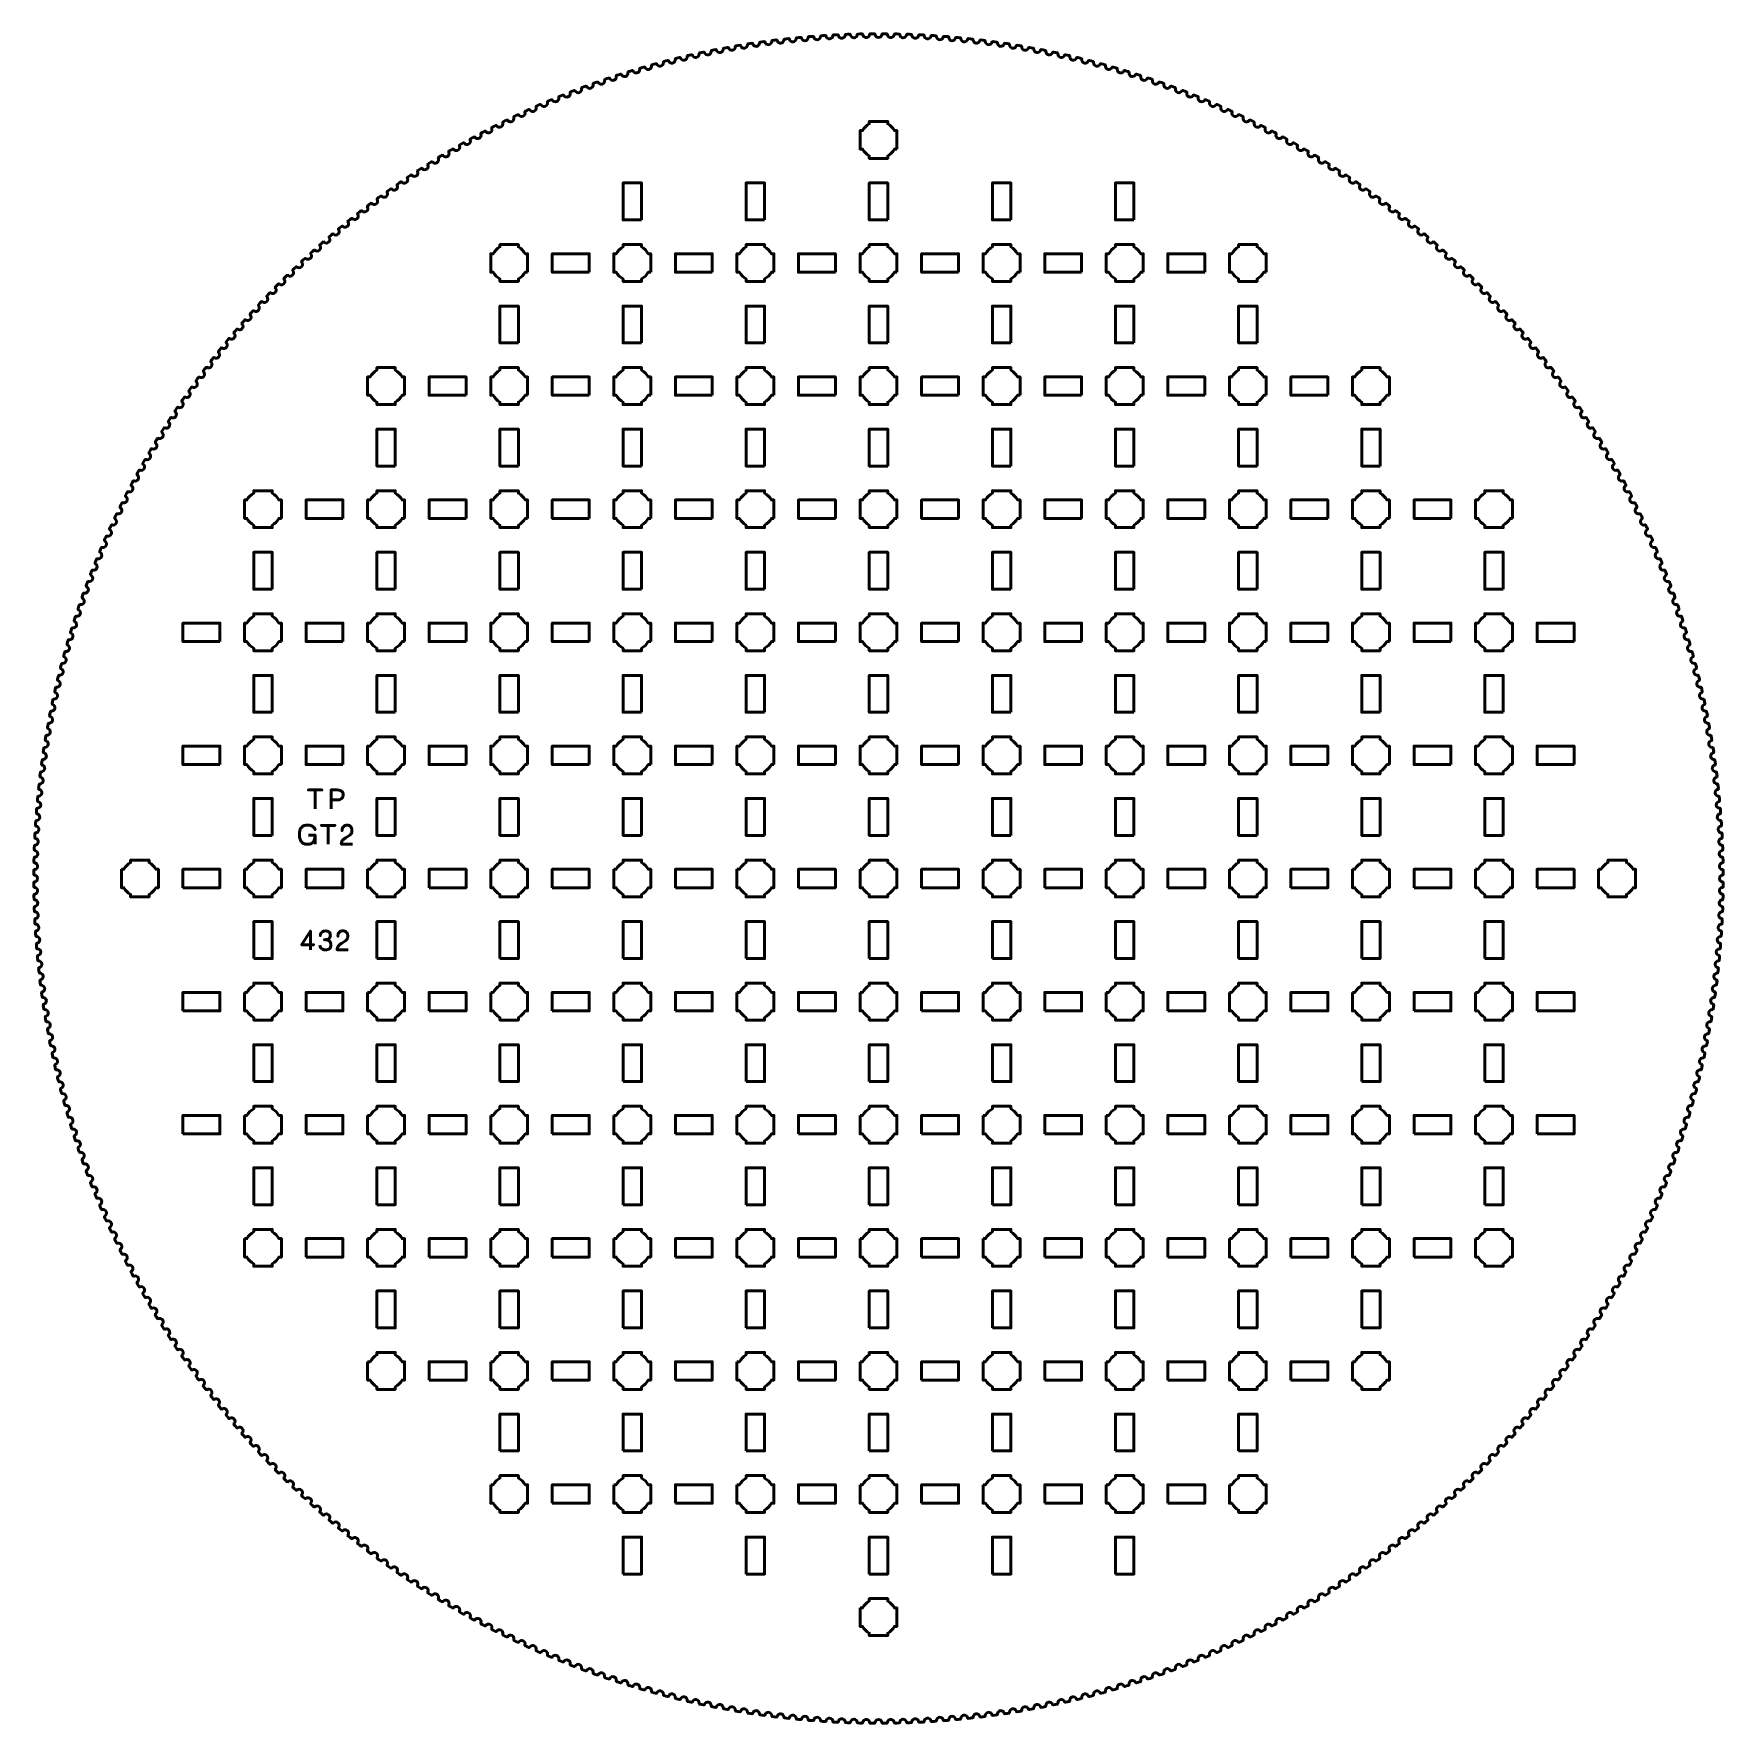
# Model space of a CAD drawing. Header units: centimetres. Extents: x -24.2 to 3.2, y -28.6 to -1.1.
import ezdxf

# ---------------------------------------------------------------- set-up
doc = ezdxf.new("R2010")
doc.units = ezdxf.units.CM
doc.header["$MEASUREMENT"] = 0
doc.layers.add('Layer 1', color=7, linetype='Continuous')

msp = doc.modelspace()

# ---------------------------------------------------------------- linework, layer by layer
at = {"layer": 'Layer 1', "lineweight": 53}
for points in [[(-21.8, -15), (-21.2, -15), (-21.2, -14.7), (-21.8, -14.7), (-21.8, -15)], [(-19.8, -15), (-19.2, -15), (-19.2, -14.7), (-19.8, -14.7), (-19.8, -15)], [(-17.8, -15), (-17.2, -15), (-17.2, -14.7), (-17.8, -14.7), (-17.8, -15)], [(-15.8, -15), (-15.2, -15), (-15.2, -14.7), (-15.8, -14.7), (-15.8, -15)], [(-13.8, -15), (-13.2, -15), (-13.2, -14.7), (-13.8, -14.7), (-13.8, -15)], [(-11.8, -15), (-11.2, -15), (-11.2, -14.7), (-11.8, -14.7), (-11.8, -15)], [(-9.8, -15), (-9.2, -15), (-9.2, -14.7), (-9.8, -14.7), (-9.8, -15)], [(-7.8, -15), (-7.2, -15), (-7.2, -14.7), (-7.8, -14.7), (-7.8, -15)], [(-5.8, -15), (-5.2, -15), (-5.2, -14.7), (-5.8, -14.7), (-5.8, -15)], [(-3.8, -15), (-3.2, -15), (-3.2, -14.7), (-3.8, -14.7), (-3.8, -15)], [(-1.8, -15), (-1.2, -15), (-1.2, -14.7), (-1.8, -14.7), (-1.8, -15)], [(0.2, -15), (0.8, -15), (0.8, -14.7), (0.2, -14.7), (0.2, -15)], [(-20.65, -16.15), (-20.35, -16.15), (-20.35, -15.55), (-20.65, -15.55), (-20.65, -16.15)], [(-18.65, -16.15), (-18.35, -16.15), (-18.35, -15.55), (-18.65, -15.55), (-18.65, -16.15)], [(-16.65, -16.15), (-16.35, -16.15), (-16.35, -15.55), (-16.65, -15.55), (-16.65, -16.15)], [(-14.65, -16.15), (-14.35, -16.15), (-14.35, -15.55), (-14.65, -15.55), (-14.65, -16.15)], [(-12.65, -16.15), (-12.35, -16.15), (-12.35, -15.55), (-12.65, -15.55), (-12.65, -16.15)], [(-10.65, -16.15), (-10.35, -16.15), (-10.35, -15.55), (-10.65, -15.55), (-10.65, -16.15)], [(-8.65, -16.15), (-8.35, -16.15), (-8.35, -15.55), (-8.65, -15.55), (-8.65, -16.15)], [(-6.65, -16.15), (-6.35, -16.15), (-6.35, -15.55), (-6.65, -15.55), (-6.65, -16.15)], [(-4.65, -16.15), (-4.35, -16.15), (-4.35, -15.55), (-4.65, -15.55), (-4.65, -16.15)], [(-2.65, -16.15), (-2.35, -16.15), (-2.35, -15.55), (-2.65, -15.55), (-2.65, -16.15)], [(-0.65, -16.15), (-0.35, -16.15), (-0.35, -15.55), (-0.65, -15.55), (-0.65, -16.15)], [(-21.8, -17), (-21.2, -17), (-21.2, -16.7), (-21.8, -16.7), (-21.8, -17)], [(-19.8, -17), (-19.2, -17), (-19.2, -16.7), (-19.8, -16.7), (-19.8, -17)], [(-17.8, -17), (-17.2, -17), (-17.2, -16.7), (-17.8, -16.7), (-17.8, -17)], [(-15.8, -17), (-15.2, -17), (-15.2, -16.7), (-15.8, -16.7), (-15.8, -17)], [(-13.8, -17), (-13.2, -17), (-13.2, -16.7), (-13.8, -16.7), (-13.8, -17)], [(-11.8, -17), (-11.2, -17), (-11.2, -16.7), (-11.8, -16.7), (-11.8, -17)], [(-9.8, -17), (-9.2, -17), (-9.2, -16.7), (-9.8, -16.7), (-9.8, -17)], [(-7.8, -17), (-7.2, -17), (-7.2, -16.7), (-7.8, -16.7), (-7.8, -17)], [(-5.8, -17), (-5.2, -17), (-5.2, -16.7), (-5.8, -16.7), (-5.8, -17)], [(-3.8, -17), (-3.2, -17), (-3.2, -16.7), (-3.8, -16.7), (-3.8, -17)], [(-1.8, -17), (-1.2, -17), (-1.2, -16.7), (-1.8, -16.7), (-1.8, -17)], [(0.2, -17), (0.8, -17), (0.8, -16.7), (0.2, -16.7), (0.2, -17)], [(-20.65, -18.15), (-20.35, -18.15), (-20.35, -17.55), (-20.65, -17.55), (-20.65, -18.15)], [(-18.65, -18.15), (-18.35, -18.15), (-18.35, -17.55), (-18.65, -17.55), (-18.65, -18.15)], [(-16.65, -18.15), (-16.35, -18.15), (-16.35, -17.55), (-16.65, -17.55), (-16.65, -18.15)], [(-14.65, -18.15), (-14.35, -18.15), (-14.35, -17.55), (-14.65, -17.55), (-14.65, -18.15)], [(-12.65, -18.15), (-12.35, -18.15), (-12.35, -17.55), (-12.65, -17.55), (-12.65, -18.15)], [(-10.65, -18.15), (-10.35, -18.15), (-10.35, -17.55), (-10.65, -17.55), (-10.65, -18.15)], [(-8.65, -18.15), (-8.35, -18.15), (-8.35, -17.55), (-8.65, -17.55), (-8.65, -18.15)], [(-6.65, -18.15), (-6.35, -18.15), (-6.35, -17.55), (-6.65, -17.55), (-6.65, -18.15)], [(-4.65, -18.15), (-4.35, -18.15), (-4.35, -17.55), (-4.65, -17.55), (-4.65, -18.15)], [(-2.65, -18.15), (-2.35, -18.15), (-2.35, -17.55), (-2.65, -17.55), (-2.65, -18.15)], [(-0.65, -18.15), (-0.35, -18.15), (-0.35, -17.55), (-0.65, -17.55), (-0.65, -18.15)], [(-21.8, -19), (-21.2, -19), (-21.2, -18.7), (-21.8, -18.7), (-21.8, -19)], [(-19.8, -19), (-19.2, -19), (-19.2, -18.7), (-19.8, -18.7), (-19.8, -19)], [(-17.8, -19), (-17.2, -19), (-17.2, -18.7), (-17.8, -18.7), (-17.8, -19)], [(-15.8, -19), (-15.2, -19), (-15.2, -18.7), (-15.8, -18.7), (-15.8, -19)], [(-13.8, -19), (-13.2, -19), (-13.2, -18.7), (-13.8, -18.7), (-13.8, -19)], [(-11.8, -19), (-11.2, -19), (-11.2, -18.7), (-11.8, -18.7), (-11.8, -19)], [(-9.8, -19), (-9.2, -19), (-9.2, -18.7), (-9.8, -18.7), (-9.8, -19)], [(-7.8, -19), (-7.2, -19), (-7.2, -18.7), (-7.8, -18.7), (-7.8, -19)], [(-5.8, -19), (-5.2, -19), (-5.2, -18.7), (-5.8, -18.7), (-5.8, -19)], [(-3.8, -19), (-3.2, -19), (-3.2, -18.7), (-3.8, -18.7), (-3.8, -19)], [(-1.8, -19), (-1.2, -19), (-1.2, -18.7), (-1.8, -18.7), (-1.8, -19)], [(0.2, -19), (0.8, -19), (0.8, -18.7), (0.2, -18.7), (0.2, -19)], [(-20.65, -20.15), (-20.35, -20.15), (-20.35, -19.55), (-20.65, -19.55), (-20.65, -20.15)], [(-18.65, -20.15), (-18.35, -20.15), (-18.35, -19.55), (-18.65, -19.55), (-18.65, -20.15)], [(-16.65, -20.15), (-16.35, -20.15), (-16.35, -19.55), (-16.65, -19.55), (-16.65, -20.15)], [(-14.65, -20.15), (-14.35, -20.15), (-14.35, -19.55), (-14.65, -19.55), (-14.65, -20.15)], [(-12.65, -20.15), (-12.35, -20.15), (-12.35, -19.55), (-12.65, -19.55), (-12.65, -20.15)], [(-10.65, -20.15), (-10.35, -20.15), (-10.35, -19.55), (-10.65, -19.55), (-10.65, -20.15)], [(-8.65, -20.15), (-8.35, -20.15), (-8.35, -19.55), (-8.65, -19.55), (-8.65, -20.15)], [(-6.65, -20.15), (-6.35, -20.15), (-6.35, -19.55), (-6.65, -19.55), (-6.65, -20.15)], [(-4.65, -20.15), (-4.35, -20.15), (-4.35, -19.55), (-4.65, -19.55), (-4.65, -20.15)], [(-2.65, -20.15), (-2.35, -20.15), (-2.35, -19.55), (-2.65, -19.55), (-2.65, -20.15)], [(-0.65, -20.15), (-0.35, -20.15), (-0.35, -19.55), (-0.65, -19.55), (-0.65, -20.15)], [(-19.8, -21), (-19.2, -21), (-19.2, -20.7), (-19.8, -20.7), (-19.8, -21)], [(-17.8, -21), (-17.2, -21), (-17.2, -20.7), (-17.8, -20.7), (-17.8, -21)], [(-15.8, -21), (-15.2, -21), (-15.2, -20.7), (-15.8, -20.7), (-15.8, -21)], [(-13.8, -21), (-13.2, -21), (-13.2, -20.7), (-13.8, -20.7), (-13.8, -21)], [(-11.8, -21), (-11.2, -21), (-11.2, -20.7), (-11.8, -20.7), (-11.8, -21)], [(-9.8, -21), (-9.2, -21), (-9.2, -20.7), (-9.8, -20.7), (-9.8, -21)], [(-7.8, -21), (-7.2, -21), (-7.2, -20.7), (-7.8, -20.7), (-7.8, -21)], [(-5.8, -21), (-5.2, -21), (-5.2, -20.7), (-5.8, -20.7), (-5.8, -21)], [(-3.8, -21), (-3.2, -21), (-3.2, -20.7), (-3.8, -20.7), (-3.8, -21)], [(-1.8, -21), (-1.2, -21), (-1.2, -20.7), (-1.8, -20.7), (-1.8, -21)], [(-18.65, -22.15), (-18.35, -22.15), (-18.35, -21.55), (-18.65, -21.55), (-18.65, -22.15)], [(-16.65, -22.15), (-16.35, -22.15), (-16.35, -21.55), (-16.65, -21.55), (-16.65, -22.15)], [(-14.65, -22.15), (-14.35, -22.15), (-14.35, -21.55), (-14.65, -21.55), (-14.65, -22.15)], [(-12.65, -22.15), (-12.35, -22.15), (-12.35, -21.55), (-12.65, -21.55), (-12.65, -22.15)], [(-10.65, -22.15), (-10.35, -22.15), (-10.35, -21.55), (-10.65, -21.55), (-10.65, -22.15)], [(-8.65, -22.15), (-8.35, -22.15), (-8.35, -21.55), (-8.65, -21.55), (-8.65, -22.15)], [(-6.65, -22.15), (-6.35, -22.15), (-6.35, -21.55), (-6.65, -21.55), (-6.65, -22.15)], [(-4.65, -22.15), (-4.35, -22.15), (-4.35, -21.55), (-4.65, -21.55), (-4.65, -22.15)], [(-2.65, -22.15), (-2.35, -22.15), (-2.35, -21.55), (-2.65, -21.55), (-2.65, -22.15)], [(-17.8, -23), (-17.2, -23), (-17.2, -22.7), (-17.8, -22.7), (-17.8, -23)], [(-15.8, -23), (-15.2, -23), (-15.2, -22.7), (-15.8, -22.7), (-15.8, -23)], [(-13.8, -23), (-13.2, -23), (-13.2, -22.7), (-13.8, -22.7), (-13.8, -23)], [(-11.8, -23), (-11.2, -23), (-11.2, -22.7), (-11.8, -22.7), (-11.8, -23)], [(-9.8, -23), (-9.2, -23), (-9.2, -22.7), (-9.8, -22.7), (-9.8, -23)], [(-7.8, -23), (-7.2, -23), (-7.2, -22.7), (-7.8, -22.7), (-7.8, -23)], [(-5.8, -23), (-5.2, -23), (-5.2, -22.7), (-5.8, -22.7), (-5.8, -23)], [(-3.8, -23), (-3.2, -23), (-3.2, -22.7), (-3.8, -22.7), (-3.8, -23)], [(-16.65, -24.15), (-16.35, -24.15), (-16.35, -23.55), (-16.65, -23.55), (-16.65, -24.15)], [(-14.65, -24.15), (-14.35, -24.15), (-14.35, -23.55), (-14.65, -23.55), (-14.65, -24.15)], [(-12.65, -24.15), (-12.35, -24.15), (-12.35, -23.55), (-12.65, -23.55), (-12.65, -24.15)], [(-10.65, -24.15), (-10.35, -24.15), (-10.35, -23.55), (-10.65, -23.55), (-10.65, -24.15)], [(-8.65, -24.15), (-8.35, -24.15), (-8.35, -23.55), (-8.65, -23.55), (-8.65, -24.15)], [(-6.65, -24.15), (-6.35, -24.15), (-6.35, -23.55), (-6.65, -23.55), (-6.65, -24.15)], [(-4.65, -24.15), (-4.35, -24.15), (-4.35, -23.55), (-4.65, -23.55), (-4.65, -24.15)], [(-15.8, -25), (-15.2, -25), (-15.2, -24.7), (-15.8, -24.7), (-15.8, -25)], [(-13.8, -25), (-13.2, -25), (-13.2, -24.7), (-13.8, -24.7), (-13.8, -25)], [(-11.8, -25), (-11.2, -25), (-11.2, -24.7), (-11.8, -24.7), (-11.8, -25)], [(-9.8, -25), (-9.2, -25), (-9.2, -24.7), (-9.8, -24.7), (-9.8, -25)], [(-7.8, -25), (-7.2, -25), (-7.2, -24.7), (-7.8, -24.7), (-7.8, -25)], [(-5.8, -25), (-5.2, -25), (-5.2, -24.7), (-5.8, -24.7), (-5.8, -25)], [(-14.65, -26.15), (-14.35, -26.15), (-14.35, -25.55), (-14.65, -25.55), (-14.65, -26.15)], [(-12.65, -26.15), (-12.35, -26.15), (-12.35, -25.55), (-12.65, -25.55), (-12.65, -26.15)], [(-10.65, -26.15), (-10.35, -26.15), (-10.35, -25.55), (-10.65, -25.55), (-10.65, -26.15)], [(-8.65, -26.15), (-8.35, -26.15), (-8.35, -25.55), (-8.65, -25.55), (-8.65, -26.15)], [(-6.65, -26.15), (-6.35, -26.15), (-6.35, -25.55), (-6.65, -25.55), (-6.65, -26.15)]]:
    msp.add_lwpolyline(points, close=True, dxfattribs=at)
for points, knots in [([(-10.20082, -1.1295), (-10.20082, -1.1295), (-10.23088, -1.12909), (-10.23088, -1.12909), (-10.23088, -1.12909), (-10.23916, -1.12897), (-10.24597, -1.1356), (-10.24604, -1.14353), (-10.24604, -1.14353), (-10.25101, -1.16907), (-10.27398, -1.18845), (-10.30128, -1.18806), (-10.30128, -1.18806), (-10.32858, -1.18766), (-10.35098, -1.16761), (-10.35518, -1.14194), (-10.35518, -1.14194), (-10.35512, -1.1421), (-10.35513, -1.1419), (-10.35512, -1.14171), (-10.35512, -1.14171), (-10.35532, -1.13371), (-10.36181, -1.12719), (-10.3699, -1.12707), (-10.3699, -1.12707), (-10.3699, -1.12707), (-10.4, -1.1266), (-10.4, -1.1266), (-10.4, -1.1266), (-10.4, -1.1266), (-10.4004, -1.1266), (-10.4004, -1.1266), (-10.4004, -1.1266), (-10.4004, -1.1266), (-10.43046, -1.12663), (-10.43046, -1.12663), (-10.43046, -1.12663), (-10.43874, -1.12663), (-10.44546, -1.13335), (-10.44541, -1.14128), (-10.44541, -1.14128), (-10.45001, -1.16689), (-10.4727, -1.18661), (-10.5, -1.18661), (-10.5, -1.18661), (-10.5273, -1.18661), (-10.54999, -1.16689), (-10.55456, -1.14128), (-10.55456, -1.14128), (-10.5545, -1.14144), (-10.55451, -1.14124), (-10.55451, -1.14105), (-10.55451, -1.14105), (-10.55482, -1.13305), (-10.56141, -1.12663), (-10.5695, -1.12663), (-10.5695, -1.12663), (-10.5695, -1.12663), (-10.5996, -1.1266), (-10.5996, -1.1266), (-10.5996, -1.1266), (-10.5996, -1.1266), (-10.6, -1.1266), (-10.6, -1.1266), (-10.6, -1.1266), (-10.6, -1.1266), (-10.63006, -1.12707), (-10.63006, -1.12707), (-10.63006, -1.12707), (-10.63834, -1.12719), (-10.64496, -1.13401), (-10.64479, -1.14194), (-10.64479, -1.14194), (-10.64902, -1.16761), (-10.67142, -1.18766), (-10.69872, -1.18806), (-10.69872, -1.18806), (-10.72602, -1.18845), (-10.74899, -1.16907), (-10.75393, -1.14353), (-10.75393, -1.14353), (-10.75387, -1.14368), (-10.75388, -1.14348), (-10.75389, -1.14329), (-10.75389, -1.14329), (-10.75431, -1.1353), (-10.76099, -1.12898), (-10.76908, -1.12909), (-10.76908, -1.12909), (-10.76908, -1.12909), (-10.79918, -1.1295), (-10.79918, -1.1295), (-10.79918, -1.1295), (-10.79918, -1.1295), (-10.79958, -1.12951), (-10.79958, -1.12951), (-10.79958, -1.12951), (-10.79958, -1.12951), (-10.82963, -1.13042), (-10.82963, -1.13042), (-10.82963, -1.13042), (-10.83791, -1.13066), (-10.84443, -1.13757), (-10.84415, -1.14549), (-10.84415, -1.14549), (-10.848, -1.17123), (-10.87011, -1.1916), (-10.8974, -1.19239), (-10.8974, -1.19239), (-10.92468, -1.19319), (-10.94794, -1.17413), (-10.95325, -1.14867), (-10.95325, -1.14867), (-10.95319, -1.14883), (-10.9532, -1.14863), (-10.95321, -1.14844), (-10.95321, -1.14844), (-10.95375, -1.14045), (-10.96052, -1.13422), (-10.96861, -1.13446), (-10.96861, -1.13446), (-10.96861, -1.13446), (-10.9987, -1.1353), (-10.9987, -1.1353), (-10.9987, -1.1353), (-10.9987, -1.1353), (-10.9991, -1.13532), (-10.9991, -1.13532), (-10.9991, -1.13532), (-10.9991, -1.13532), (-11.02913, -1.13666), (-11.02913, -1.13666), (-11.02913, -1.13666), (-11.0374, -1.13702), (-11.04382, -1.14403), (-11.04343, -1.15195), (-11.04343, -1.15195), (-11.04691, -1.17773), (-11.06871, -1.19843), (-11.09599, -1.19962), (-11.09599, -1.19962), (-11.12326, -1.20081), (-11.14679, -1.1821), (-11.15247, -1.15671), (-11.15247, -1.15671), (-11.15241, -1.15687), (-11.15243, -1.15667), (-11.15243, -1.15648), (-11.15243, -1.15648), (-11.15309, -1.1485), (-11.15996, -1.14237), (-11.16804, -1.14273), (-11.16804, -1.14273), (-11.16804, -1.14273), (-11.19811, -1.14401), (-11.19811, -1.14401), (-11.19811, -1.14401), (-11.19811, -1.14401), (-11.19851, -1.14403), (-11.19851, -1.14403), (-11.19851, -1.14403), (-11.19851, -1.14403), (-11.22852, -1.14581), (-11.22852, -1.14581), (-11.22852, -1.14581), (-11.23679, -1.14629), (-11.2431, -1.15339), (-11.24259, -1.1613), (-11.24259, -1.1613), (-11.2457, -1.18713), (-11.2672, -1.20814), (-11.29446, -1.20973), (-11.29446, -1.20973), (-11.32171, -1.21132), (-11.34551, -1.19295), (-11.35156, -1.16765), (-11.35156, -1.16765), (-11.35149, -1.1678), (-11.35151, -1.1676), (-11.35152, -1.16741), (-11.35152, -1.16741), (-11.3523, -1.15945), (-11.35925, -1.15342), (-11.36733, -1.15389), (-11.36733, -1.15389), (-11.36733, -1.15389), (-11.39738, -1.15561), (-11.39738, -1.15561), (-11.39738, -1.15561), (-11.39738, -1.15561), (-11.39778, -1.15563), (-11.39778, -1.15563), (-11.39778, -1.15563), (-11.39778, -1.15563), (-11.42776, -1.15785), (-11.42776, -1.15785), (-11.42776, -1.15785), (-11.43601, -1.15845), (-11.44223, -1.16564), (-11.4416, -1.17355), (-11.4416, -1.17355), (-11.44433, -1.19943), (-11.46553, -1.22074), (-11.49275, -1.22273), (-11.49275, -1.22273), (-11.51998, -1.22471), (-11.54404, -1.20669), (-11.55046, -1.18148), (-11.55046, -1.18148), (-11.55039, -1.18163), (-11.55042, -1.18144), (-11.55043, -1.18125), (-11.55043, -1.18125), (-11.55132, -1.17329), (-11.55836, -1.16737), (-11.56643, -1.16795), (-11.56643, -1.16795), (-11.56643, -1.16795), (-11.59645, -1.17011), (-11.59645, -1.17011), (-11.59645, -1.17011), (-11.59645, -1.17011), (-11.59685, -1.17014), (-11.59685, -1.17014), (-11.59685, -1.17014), (-11.59685, -1.17014), (-11.6268, -1.17279), (-11.6268, -1.17279), (-11.6268, -1.17279), (-11.63504, -1.17351), (-11.64115, -1.18079), (-11.64041, -1.18869), (-11.64041, -1.18869), (-11.64276, -1.2146), (-11.66365, -1.23623), (-11.69084, -1.23861), (-11.69084, -1.23861), (-11.71804, -1.24098), (-11.74236, -1.22332), (-11.74915, -1.1982), (-11.74915, -1.1982), (-11.74907, -1.19836), (-11.7491, -1.19816), (-11.74912, -1.19797), (-11.74912, -1.19797), (-11.75012, -1.19003), (-11.75725, -1.18421), (-11.76531, -1.18491), (-11.76531, -1.18491), (-11.76531, -1.18491), (-11.7953, -1.1875), (-11.7953, -1.1875), (-11.7953, -1.1875), (-11.7953, -1.1875), (-11.79569, -1.18754), (-11.79569, -1.18754), (-11.79569, -1.18754), (-11.79569, -1.18754), (-11.8256, -1.19063), (-11.8256, -1.19063), (-11.8256, -1.19063), (-11.83383, -1.19147), (-11.83984, -1.19884), (-11.83898, -1.20672), (-11.83898, -1.20672), (-11.84095, -1.23267), (-11.86152, -1.25459), (-11.88868, -1.25736), (-11.88868, -1.25736), (-11.91584, -1.26014), (-11.94042, -1.24283), (-11.94756, -1.21781), (-11.94756, -1.21781), (-11.94749, -1.21797), (-11.94752, -1.21777), (-11.94754, -1.21758), (-11.94754, -1.21758), (-11.94866, -1.20965), (-11.95587, -1.20394), (-11.96392, -1.20476), (-11.96392, -1.20476), (-11.96392, -1.20476), (-11.99387, -1.20779), (-11.99387, -1.20779), (-11.99387, -1.20779), (-11.99387, -1.20779), (-11.99426, -1.20783), (-11.99426, -1.20783), (-11.99426, -1.20783), (-11.99426, -1.20783), (-12.02412, -1.21135), (-12.02412, -1.21135), (-12.02412, -1.21135), (-12.03234, -1.21231), (-12.03823, -1.21977), (-12.03726, -1.22764), (-12.03726, -1.22764), (-12.03886, -1.25361), (-12.05911, -1.27583), (-12.08622, -1.279), (-12.08622, -1.279), (-12.11334, -1.28217), (-12.13816, -1.26522), (-12.14568, -1.24031), (-12.14568, -1.24031), (-12.1456, -1.24046), (-12.14563, -1.24026), (-12.14565, -1.24008), (-12.14565, -1.24008), (-12.14689, -1.23217), (-12.15418, -1.22655), (-12.16222, -1.22749), (-12.16222, -1.22749), (-12.16222, -1.22749), (-12.19212, -1.23095), (-12.19212, -1.23095), (-12.19212, -1.23095), (-12.19212, -1.23095), (-12.19251, -1.231), (-12.19251, -1.231), (-12.19251, -1.231), (-12.19251, -1.231), (-12.22231, -1.23496), (-12.22231, -1.23496), (-12.22231, -1.23496), (-12.23052, -1.23604), (-12.23631, -1.24358), (-12.23522, -1.25144), (-12.23522, -1.25144), (-12.23644, -1.27743), (-12.25636, -1.29994), (-12.28343, -1.3035), (-12.28343, -1.3035), (-12.3105, -1.30707), (-12.33557, -1.29048), (-12.34344, -1.26568), (-12.34344, -1.26568), (-12.34336, -1.26583), (-12.3434, -1.26564), (-12.34342, -1.26545), (-12.34342, -1.26545), (-12.34477, -1.25756), (-12.35214, -1.25205), (-12.36016, -1.25311), (-12.36016, -1.25311), (-12.36016, -1.25311), (-12.39001, -1.25701), (-12.39001, -1.25701), (-12.39001, -1.25701), (-12.39001, -1.25701), (-12.39041, -1.25706), (-12.39041, -1.25706), (-12.39041, -1.25706), (-12.39041, -1.25706), (-12.42015, -1.26145), (-12.42015, -1.26145), (-12.42015, -1.26145), (-12.42834, -1.26265), (-12.43402, -1.27027), (-12.43282, -1.27811), (-12.43282, -1.27811), (-12.43366, -1.30412), (-12.45325, -1.32692), (-12.48026, -1.33087), (-12.48026, -1.33087), (-12.50727, -1.33483), (-12.53258, -1.31861), (-12.54081, -1.29393), (-12.54081, -1.29393), (-12.54073, -1.29408), (-12.54077, -1.29388), (-12.5408, -1.2937), (-12.5408, -1.2937), (-12.54226, -1.28583), (-12.54972, -1.28043), (-12.55772, -1.2816), (-12.55772, -1.2816), (-12.55772, -1.2816), (-12.58751, -1.28593), (-12.58751, -1.28593), (-12.58751, -1.28593), (-12.58751, -1.28593), (-12.5879, -1.28599), (-12.5879, -1.28599), (-12.5879, -1.28599), (-12.5879, -1.28599), (-12.61758, -1.29081), (-12.61758, -1.29081), (-12.61758, -1.29081), (-12.62575, -1.29213), (-12.63131, -1.29984), (-12.63, -1.30766), (-12.63, -1.30766), (-12.63046, -1.33367), (-12.64972, -1.35676), (-12.67667, -1.36111), (-12.67667, -1.36111), (-12.70362, -1.36545), (-12.72917, -1.3496), (-12.73776, -1.32505), (-12.73776, -1.32505), (-12.73767, -1.32519), (-12.73771, -1.325), (-12.73774, -1.32481), (-12.73774, -1.32481), (-12.73932, -1.31696), (-12.74685, -1.31167), (-12.75484, -1.31296), (-12.75484, -1.31296), (-12.75484, -1.31296), (-12.78456, -1.31773), (-12.78456, -1.31773), (-12.78456, -1.31773), (-12.78456, -1.31773), (-12.78495, -1.31779), (-12.78495, -1.31779), (-12.78495, -1.31779), (-12.78495, -1.31779), (-12.81455, -1.32305), (-12.81455, -1.32305), (-12.81455, -1.32305), (-12.82271, -1.32448), (-12.82816, -1.33227), (-12.82673, -1.34007), (-12.82673, -1.34007), (-12.82682, -1.36609), (-12.84574, -1.38945), (-12.87262, -1.39419), (-12.87262, -1.39419), (-12.89951, -1.39893), (-12.92528, -1.38345), (-12.93423, -1.35902), (-12.93423, -1.35902), (-12.93414, -1.35917), (-12.93418, -1.35897), (-12.93422, -1.35879), (-12.93422, -1.35879), (-12.93591, -1.35096), (-12.94352, -1.34578), (-12.95148, -1.34719), (-12.95148, -1.34719), (-12.95148, -1.34719), (-12.98113, -1.35238), (-12.98113, -1.35238), (-12.98113, -1.35238), (-12.98113, -1.35238), (-12.98152, -1.35246), (-12.98152, -1.35246), (-12.98152, -1.35246), (-12.98152, -1.35246), (-13.01104, -1.35814), (-13.01104, -1.35814), (-13.01104, -1.35814), (-13.01918, -1.35969), (-13.02451, -1.36756), (-13.02297, -1.37534), (-13.02297, -1.37534), (-13.02268, -1.40136), (-13.04126, -1.42499), (-13.06807, -1.43012), (-13.06807, -1.43012), (-13.09489, -1.43525), (-13.12088, -1.42015), (-13.13018, -1.39585), (-13.13018, -1.39585), (-13.13009, -1.396), (-13.13014, -1.3958), (-13.13017, -1.39562), (-13.13017, -1.39562), (-13.13198, -1.38782), (-13.13966, -1.38275), (-13.14761, -1.38427), (-13.14761, -1.38427), (-13.14761, -1.38427), (-13.17718, -1.3899), (-13.17718, -1.3899), (-13.17718, -1.3899), (-13.17718, -1.3899), (-13.17757, -1.38997), (-13.17757, -1.38997), (-13.17757, -1.38997), (-13.17757, -1.38997), (-13.207, -1.39609), (-13.207, -1.39609), (-13.207, -1.39609), (-13.21511, -1.39776), (-13.22033, -1.4057), (-13.21868, -1.41346), (-13.21868, -1.41346), (-13.21801, -1.43947), (-13.23624, -1.46337), (-13.26298, -1.46889), (-13.26298, -1.46889), (-13.28971, -1.47441), (-13.31592, -1.45969), (-13.32558, -1.43553), (-13.32558, -1.43553), (-13.32549, -1.43567), (-13.32554, -1.43548), (-13.32557, -1.43529), (-13.32557, -1.43529), (-13.3275, -1.42752), (-13.33525, -1.42257), (-13.34317, -1.4242), (-13.34317, -1.4242), (-13.34317, -1.4242), (-13.37266, -1.43026), (-13.37266, -1.43026), (-13.37266, -1.43026), (-13.37266, -1.43026), (-13.37305, -1.43034), (-13.37305, -1.43034), (-13.37305, -1.43034), (-13.37305, -1.43034), (-13.40239, -1.43688), (-13.40239, -1.43688), (-13.40239, -1.43688), (-13.41047, -1.43867), (-13.41558, -1.44669), (-13.41381, -1.45442), (-13.41381, -1.45442), (-13.41276, -1.48042), (-13.43065, -1.50458), (-13.4573, -1.51049), (-13.4573, -1.51049), (-13.48395, -1.5164), (-13.51037, -1.50206), (-13.52038, -1.47804), (-13.52038, -1.47804), (-13.52028, -1.47819), (-13.52034, -1.47799), (-13.52038, -1.47781), (-13.52038, -1.47781), (-13.52241, -1.47006), (-13.53024, -1.46522), (-13.53813, -1.46697), (-13.53813, -1.46697), (-13.53813, -1.46697), (-13.56753, -1.47346), (-13.56753, -1.47346), (-13.56753, -1.47346), (-13.56753, -1.47346), (-13.56792, -1.47355), (-13.56792, -1.47355), (-13.56792, -1.47355), (-13.56792, -1.47355), (-13.59716, -1.48051), (-13.59716, -1.48051), (-13.59716, -1.48051), (-13.60522, -1.48242), (-13.61021, -1.49051), (-13.60833, -1.49821), (-13.60833, -1.49821), (-13.6069, -1.52419), (-13.62443, -1.54861), (-13.65099, -1.55491), (-13.65099, -1.55491), (-13.67756, -1.56121), (-13.70418, -1.54725), (-13.71454, -1.52338), (-13.71454, -1.52338), (-13.71444, -1.52353), (-13.7145, -1.52333), (-13.71454, -1.52315), (-13.71454, -1.52315), (-13.71669, -1.51544), (-13.72458, -1.51071), (-13.73245, -1.51257), (-13.73245, -1.51257), (-13.73245, -1.51257), (-13.76175, -1.51949), (-13.76175, -1.51949), (-13.76175, -1.51949), (-13.76175, -1.51949), (-13.76214, -1.51958), (-13.76214, -1.51958), (-13.76214, -1.51958), (-13.76214, -1.51958), (-13.79128, -1.52697), (-13.79128, -1.52697), (-13.79128, -1.52697), (-13.79931, -1.529), (-13.80418, -1.53716), (-13.80219, -1.54483), (-13.80219, -1.54483), (-13.80038, -1.57079), (-13.81755, -1.59546), (-13.84402, -1.60214), (-13.84402, -1.60214), (-13.87049, -1.60883), (-13.89732, -1.59526), (-13.90802, -1.57155), (-13.90802, -1.57155), (-13.90792, -1.57169), (-13.90798, -1.5715), (-13.90803, -1.57131), (-13.90803, -1.57131), (-13.91029, -1.56363), (-13.91825, -1.55902), (-13.92609, -1.561), (-13.92609, -1.561), (-13.92609, -1.561), (-13.95528, -1.56833), (-13.95528, -1.56833), (-13.95528, -1.56833), (-13.95528, -1.56833), (-13.95567, -1.56843), (-13.95567, -1.56843), (-13.95567, -1.56843), (-13.95567, -1.56843), (-13.9847, -1.57625), (-13.9847, -1.57625), (-13.9847, -1.57625), (-13.9927, -1.57839), (-13.99745, -1.58662), (-13.99535, -1.59427), (-13.99535, -1.59427), (-13.99316, -1.62019), (-14.00998, -1.64511), (-14.03635, -1.65218), (-14.03635, -1.65218), (-14.06272, -1.65925), (-14.08974, -1.64607), (-14.10078, -1.62252), (-14.10078, -1.62252), (-14.10068, -1.62266), (-14.10074, -1.62246), (-14.10079, -1.62228), (-14.10079, -1.62228), (-14.10316, -1.61463), (-14.11119, -1.61014), (-14.119, -1.61223), (-14.119, -1.61223), (-14.119, -1.61223), (-14.14809, -1.61999), (-14.14809, -1.61999), (-14.14809, -1.61999), (-14.14809, -1.61999), (-14.14847, -1.6201), (-14.14847, -1.6201), (-14.14847, -1.6201), (-14.14847, -1.6201), (-14.17738, -1.62833), (-14.17738, -1.62833), (-14.17738, -1.62833), (-14.18535, -1.63059), (-14.18998, -1.63889), (-14.18777, -1.6465), (-14.18777, -1.6465), (-14.18521, -1.6724), (-14.20165, -1.69756), (-14.22792, -1.70501), (-14.22792, -1.70501), (-14.25418, -1.71246), (-14.28139, -1.69968), (-14.29278, -1.67628), (-14.29278, -1.67628), (-14.29268, -1.67642), (-14.29274, -1.67623), (-14.29279, -1.67605), (-14.29279, -1.67605), (-14.29527, -1.66844), (-14.30336, -1.66406), (-14.31115, -1.66627), (-14.31115, -1.66627), (-14.31115, -1.66627), (-14.34012, -1.67445), (-14.34012, -1.67445), (-14.34012, -1.67445), (-14.34012, -1.67445), (-14.3405, -1.67456), (-14.3405, -1.67456), (-14.3405, -1.67456), (-14.3405, -1.67456), (-14.36929, -1.68321), (-14.36929, -1.68321), (-14.36929, -1.68321), (-14.37722, -1.68559), (-14.38173, -1.69395), (-14.37941, -1.70154), (-14.37941, -1.70154), (-14.37647, -1.72739), (-14.39255, -1.75279), (-14.4187, -1.76062), (-14.4187, -1.76062), (-14.44486, -1.76845), (-14.47225, -1.75606), (-14.48397, -1.73284), (-14.48397, -1.73284), (-14.48387, -1.73298), (-14.48394, -1.73279), (-14.48399, -1.73261), (-14.48399, -1.73261), (-14.48658, -1.72503), (-14.49474, -1.72077), (-14.50249, -1.72309), (-14.50249, -1.72309), (-14.50249, -1.72309), (-14.53133, -1.73169), (-14.53133, -1.73169), (-14.53133, -1.73169), (-14.53133, -1.73169), (-14.53171, -1.73181), (-14.53171, -1.73181), (-14.53171, -1.73181), (-14.53171, -1.73181), (-14.56038, -1.74088), (-14.56038, -1.74088), (-14.56038, -1.74088), (-14.56827, -1.74337), (-14.57266, -1.7518), (-14.57023, -1.75935), (-14.57023, -1.75935), (-14.56691, -1.78516), (-14.58262, -1.81079), (-14.60866, -1.819), (-14.60866, -1.819), (-14.6347, -1.8272), (-14.66227, -1.81522), (-14.67433, -1.79217), (-14.67433, -1.79217), (-14.67422, -1.7923), (-14.67429, -1.79212), (-14.67435, -1.79194), (-14.67435, -1.79194), (-14.67705, -1.7844), (-14.68526, -1.78026), (-14.69298, -1.78269), (-14.69298, -1.78269), (-14.69298, -1.78269), (-14.7217, -1.79171), (-14.7217, -1.79171), (-14.7217, -1.79171), (-14.7217, -1.79171), (-14.72208, -1.79183), (-14.72208, -1.79183), (-14.72208, -1.79183), (-14.72208, -1.79183), (-14.7506, -1.80132), (-14.7506, -1.80132), (-14.7506, -1.80132), (-14.75846, -1.80392), (-14.76273, -1.81242), (-14.76019, -1.81993), (-14.76019, -1.81993), (-14.7565, -1.84569), (-14.77183, -1.87154), (-14.79775, -1.88013), (-14.79775, -1.88013), (-14.82366, -1.88872), (-14.8514, -1.87713), (-14.8638, -1.85426), (-14.8638, -1.85426), (-14.86369, -1.85439), (-14.86376, -1.85421), (-14.86382, -1.85403), (-14.86382, -1.85403), (-14.86663, -1.84653), (-14.87491, -1.84251), (-14.88259, -1.84505), (-14.88259, -1.84505), (-14.88259, -1.84505), (-14.91117, -1.85449), (-14.91117, -1.85449), (-14.91117, -1.85449), (-14.91117, -1.85449), (-14.91155, -1.85462), (-14.91155, -1.85462), (-14.91155, -1.85462), (-14.91155, -1.85462), (-14.93993, -1.86452), (-14.93993, -1.86452), (-14.93993, -1.86452), (-14.94775, -1.86724), (-14.9519, -1.87579), (-14.94924, -1.88327), (-14.94924, -1.88327), (-14.94518, -1.90897), (-14.96014, -1.93504), (-14.98593, -1.94401), (-14.98593, -1.94401), (-15.01171, -1.95297), (-15.03962, -1.94179), (-15.05234, -1.9191), (-15.05234, -1.9191), (-15.05223, -1.91923), (-15.05231, -1.91905), (-15.05237, -1.91887), (-15.05237, -1.91887), (-15.05529, -1.91141), (-15.06362, -1.90751), (-15.07127, -1.91017), (-15.07127, -1.91017), (-15.07127, -1.91017), (-15.09971, -1.92002), (-15.09971, -1.92002), (-15.09971, -1.92002), (-15.09971, -1.92002), (-15.10008, -1.92016), (-15.10008, -1.92016), (-15.10008, -1.92016), (-15.10008, -1.92016), (-15.12832, -1.93047), (-15.12832, -1.93047), (-15.12832, -1.93047), (-15.1361, -1.9333), (-15.14012, -1.94191), (-15.13736, -1.94935), (-15.13736, -1.94935), (-15.13292, -1.97499), (-15.1475, -2.00128), (-15.17315, -2.01062), (-15.17315, -2.01062), (-15.19881, -2.01995), (-15.22687, -2.00918), (-15.23993, -1.98668), (-15.23993, -1.98668), (-15.23982, -1.98681), (-15.23989, -1.98662), (-15.23996, -1.98645), (-15.23996, -1.98645), (-15.24299, -1.97903), (-15.25138, -1.97526), (-15.25898, -1.97802), (-15.25898, -1.97802), (-15.25898, -1.97802), (-15.28728, -1.98829), (-15.28728, -1.98829), (-15.28728, -1.98829), (-15.28728, -1.98829), (-15.28765, -1.98843), (-15.28765, -1.98843), (-15.28765, -1.98843), (-15.28765, -1.98843), (-15.31573, -1.99915), (-15.31573, -1.99915), (-15.31573, -1.99915), (-15.32347, -2.00209), (-15.32736, -2.01076), (-15.3245, -2.01816), (-15.3245, -2.01816), (-15.31969, -2.04373), (-15.33388, -2.07023), (-15.35939, -2.07994), (-15.35939, -2.07994), (-15.38491, -2.08965), (-15.41313, -2.07929), (-15.42651, -2.05698), (-15.42651, -2.05698), (-15.4264, -2.05711), (-15.42648, -2.05692), (-15.42654, -2.05674), (-15.42654, -2.05674), (-15.42968, -2.04938), (-15.43812, -2.04572), (-15.44568, -2.0486), (-15.44568, -2.0486), (-15.44568, -2.0486), (-15.47383, -2.05927), (-15.47383, -2.05927), (-15.47383, -2.05927), (-15.47383, -2.05927), (-15.4742, -2.05942), (-15.4742, -2.05942), (-15.4742, -2.05942), (-15.4742, -2.05942), (-15.50213, -2.07055), (-15.50213, -2.07055), (-15.50213, -2.07055), (-15.50982, -2.0736), (-15.51358, -2.08233), (-15.51061, -2.08968), (-15.51061, -2.08968), (-15.50543, -2.11518), (-15.51924, -2.14189), (-15.54461, -2.15196), (-15.54461, -2.15196), (-15.56998, -2.16204), (-15.59835, -2.15209), (-15.61205, -2.12998), (-15.61205, -2.12998), (-15.61193, -2.13011), (-15.61202, -2.12993), (-15.61209, -2.12975), (-15.61209, -2.12975), (-15.61533, -2.12243), (-15.62382, -2.1189), (-15.63134, -2.12188), (-15.63134, -2.12188), (-15.63134, -2.12188), (-15.65933, -2.13297), (-15.65933, -2.13297), (-15.65933, -2.13297), (-15.65933, -2.13297), (-15.6597, -2.13311), (-15.6597, -2.13311), (-15.6597, -2.13311), (-15.6597, -2.13311), (-15.68746, -2.14465), (-15.68746, -2.14465), (-15.68746, -2.14465), (-15.69511, -2.14782), (-15.69875, -2.1566), (-15.69567, -2.16391), (-15.69567, -2.16391), (-15.69011, -2.18933), (-15.70353, -2.21623), (-15.72875, -2.22668), (-15.72875, -2.22668), (-15.75397, -2.23712), (-15.78248, -2.22759), (-15.79651, -2.20568), (-15.79651, -2.20568), (-15.79639, -2.2058), (-15.79648, -2.20562), (-15.79655, -2.20544), (-15.79655, -2.20544), (-15.7999, -2.19817), (-15.80844, -2.19476), (-15.81592, -2.19786), (-15.81592, -2.19786), (-15.81592, -2.19786), (-15.84374, -2.20935), (-15.84374, -2.20935), (-15.84374, -2.20935), (-15.84374, -2.20935), (-15.84411, -2.2095), (-15.84411, -2.2095), (-15.84411, -2.2095), (-15.84411, -2.2095), (-15.8717, -2.22144), (-15.8717, -2.22144), (-15.8717, -2.22144), (-15.8793, -2.22472), (-15.88281, -2.23355), (-15.87962, -2.24081), (-15.87962, -2.24081), (-15.8737, -2.26615), (-15.88672, -2.29324), (-15.91179, -2.30406), (-15.91179, -2.30406), (-15.93686, -2.31487), (-15.9655, -2.30575), (-15.97984, -2.28404), (-15.97984, -2.28404), (-15.97973, -2.28417), (-15.97981, -2.28399), (-15.97989, -2.28381), (-15.97989, -2.28381), (-15.98334, -2.27659), (-15.99194, -2.27331), (-15.99937, -2.27651), (-15.99937, -2.27651), (-15.99937, -2.27651), (-16.02702, -2.2884), (-16.02702, -2.2884), (-16.02702, -2.2884), (-16.02702, -2.2884), (-16.02738, -2.28856), (-16.02738, -2.28856), (-16.02738, -2.28856), (-16.02738, -2.28856), (-16.0548, -2.3009), (-16.0548, -2.3009), (-16.0548, -2.3009), (-16.06235, -2.30429), (-16.06573, -2.31317), (-16.06244, -2.32039), (-16.06244, -2.32039), (-16.05615, -2.34564), (-16.06878, -2.37292), (-16.09369, -2.38409), (-16.09369, -2.38409), (-16.11859, -2.39527), (-16.14737, -2.38657), (-16.16202, -2.36507), (-16.16202, -2.36507), (-16.1619, -2.36519), (-16.16199, -2.36502), (-16.16207, -2.36484), (-16.16207, -2.36484), (-16.16563, -2.35767), (-16.17427, -2.35451), (-16.18165, -2.35782), (-16.18165, -2.35782), (-16.18165, -2.35782), (-16.20913, -2.37012), (-16.20913, -2.37012), (-16.20913, -2.37012), (-16.20913, -2.37012), (-16.20949, -2.37028), (-16.20949, -2.37028), (-16.20949, -2.37028), (-16.20949, -2.37028), (-16.23672, -2.38302), (-16.23672, -2.38302), (-16.23672, -2.38302), (-16.24423, -2.38652), (-16.24748, -2.39545), (-16.24408, -2.40261), (-16.24408, -2.40261), (-16.23743, -2.42777), (-16.24966, -2.45523), (-16.2744, -2.46677), (-16.2744, -2.46677), (-16.29914, -2.4783), (-16.32804, -2.47002), (-16.343, -2.44874), (-16.343, -2.44874), (-16.34288, -2.44886), (-16.34298, -2.44868), (-16.34306, -2.44851), (-16.34306, -2.44851), (-16.34672, -2.44139), (-16.3554, -2.43836), (-16.36274, -2.44178), (-16.36274, -2.44178), (-16.36274, -2.44178), (-16.39003, -2.45447), (-16.39003, -2.45447), (-16.39003, -2.45447), (-16.39003, -2.45447), (-16.39039, -2.45464), (-16.39039, -2.45464), (-16.39039, -2.45464), (-16.39039, -2.45464), (-16.41743, -2.46777), (-16.41743, -2.46777), (-16.41743, -2.46777), (-16.42489, -2.47138), (-16.42801, -2.48035), (-16.42451, -2.48747), (-16.42451, -2.48747), (-16.41749, -2.51252), (-16.42932, -2.54016), (-16.45389, -2.55206), (-16.45389, -2.55206), (-16.47846, -2.56395), (-16.50748, -2.55609), (-16.52275, -2.53503), (-16.52275, -2.53503), (-16.52262, -2.53515), (-16.52272, -2.53497), (-16.5228, -2.5348), (-16.5228, -2.5348), (-16.52657, -2.52774), (-16.5353, -2.52483), (-16.54258, -2.52836), (-16.54258, -2.52836), (-16.54258, -2.52836), (-16.56969, -2.54144), (-16.56969, -2.54144), (-16.56969, -2.54144), (-16.56969, -2.54144), (-16.57004, -2.54162), (-16.57004, -2.54162), (-16.57004, -2.54162), (-16.57004, -2.54162), (-16.59689, -2.55514), (-16.59689, -2.55514), (-16.59689, -2.55514), (-16.60429, -2.55886), (-16.60728, -2.56788), (-16.60368, -2.57494), (-16.60368, -2.57494), (-16.5963, -2.59989), (-16.60772, -2.6277), (-16.63212, -2.63995), (-16.63212, -2.63995), (-16.65651, -2.6522), (-16.68564, -2.64476), (-16.70122, -2.62393), (-16.70122, -2.62393), (-16.70109, -2.62404), (-16.70119, -2.62387), (-16.70128, -2.6237), (-16.70128, -2.6237), (-16.70514, -2.61669), (-16.71392, -2.61391), (-16.72114, -2.61754), (-16.72114, -2.61754), (-16.72114, -2.61754), (-16.74806, -2.63102), (-16.74806, -2.63102), (-16.74806, -2.63102), (-16.74806, -2.63102), (-16.74841, -2.6312), (-16.74841, -2.6312), (-16.74841, -2.6312), (-16.74841, -2.6312), (-16.77506, -2.64511), (-16.77506, -2.64511), (-16.77506, -2.64511), (-16.78241, -2.64894), (-16.78527, -2.658), (-16.78156, -2.66501), (-16.78156, -2.66501), (-16.77382, -2.68985), (-16.78484, -2.71782), (-16.80905, -2.73043), (-16.80905, -2.73043), (-16.83327, -2.74303), (-16.8625, -2.73602), (-16.87838, -2.71541), (-16.87838, -2.71541), (-16.87825, -2.71553), (-16.87835, -2.71535), (-16.87844, -2.71518), (-16.87844, -2.71518), (-16.88241, -2.70823), (-16.89122, -2.70558), (-16.89839, -2.70932), (-16.89839, -2.70932), (-16.89839, -2.70932), (-16.92511, -2.72319), (-16.92511, -2.72319), (-16.92511, -2.72319), (-16.92511, -2.72319), (-16.92546, -2.72337), (-16.92546, -2.72337), (-16.92546, -2.72337), (-16.92546, -2.72337), (-16.95191, -2.73767), (-16.95191, -2.73767), (-16.95191, -2.73767), (-16.9592, -2.7416), (-16.96192, -2.7507), (-16.95811, -2.75766), (-16.95811, -2.75766), (-16.95001, -2.78238), (-16.96062, -2.81051), (-16.98465, -2.82347), (-16.98465, -2.82347), (-17.00868, -2.83642), (-17.03801, -2.82983), (-17.05419, -2.80946), (-17.05419, -2.80946), (-17.05406, -2.80957), (-17.05416, -2.8094), (-17.05425, -2.80924), (-17.05425, -2.80924), (-17.05832, -2.80234), (-17.06717, -2.79982), (-17.07429, -2.80366), (-17.07429, -2.80366), (-17.07429, -2.80366), (-17.1008, -2.81792), (-17.1008, -2.81792), (-17.1008, -2.81792), (-17.1008, -2.81792), (-17.10115, -2.81811), (-17.10115, -2.81811), (-17.10115, -2.81811), (-17.10115, -2.81811), (-17.12739, -2.83279), (-17.12739, -2.83279), (-17.12739, -2.83279), (-17.13462, -2.83682), (-17.13721, -2.84596), (-17.1333, -2.85286), (-17.1333, -2.85286), (-17.12484, -2.87747), (-17.13504, -2.90575), (-17.15888, -2.91905), (-17.15888, -2.91905), (-17.18272, -2.93236), (-17.21214, -2.92619), (-17.22861, -2.90606), (-17.22861, -2.90606), (-17.22848, -2.90617), (-17.22859, -2.906), (-17.22868, -2.90583), (-17.22868, -2.90583), (-17.23285, -2.899), (-17.24173, -2.8966), (-17.2488, -2.90055), (-17.2488, -2.90055), (-17.2488, -2.90055), (-17.2751, -2.91519), (-17.2751, -2.91519), (-17.2751, -2.91519), (-17.2751, -2.91519), (-17.27544, -2.91539), (-17.27544, -2.91539), (-17.27544, -2.91539), (-17.27544, -2.91539), (-17.30146, -2.93044), (-17.30146, -2.93044), (-17.30146, -2.93044), (-17.30863, -2.93458), (-17.31109, -2.94376), (-17.30708, -2.95061), (-17.30708, -2.95061), (-17.29826, -2.97509), (-17.30805, -3.00351), (-17.33169, -3.01716), (-17.33169, -3.01716), (-17.35534, -3.03081), (-17.38485, -3.02508), (-17.40161, -3.00518), (-17.40161, -3.00518), (-17.40148, -3.00529), (-17.40159, -3.00512), (-17.40168, -3.00496), (-17.40168, -3.00496), (-17.40595, -2.99818), (-17.41487, -2.99592), (-17.42187, -2.99996), (-17.42187, -2.99996), (-17.42187, -2.99996), (-17.44796, -3.01499), (-17.44796, -3.01499), (-17.44796, -3.01499), (-17.44796, -3.01499), (-17.4483, -3.01519), (-17.4483, -3.01519), (-17.4483, -3.01519), (-17.4483, -3.01519), (-17.4741, -3.03063), (-17.4741, -3.03063), (-17.4741, -3.03063), (-17.48121, -3.03487), (-17.48353, -3.04408), (-17.47943, -3.05087), (-17.47943, -3.05087), (-17.47025, -3.07522), (-17.47963, -3.10378), (-17.50307, -3.11777), (-17.50307, -3.11777), (-17.52651, -3.13176), (-17.5561, -3.12646), (-17.57315, -3.10681), (-17.57315, -3.10681), (-17.57302, -3.10692), (-17.57313, -3.10675), (-17.57323, -3.10659), (-17.57323, -3.10659), (-17.57759, -3.09988), (-17.58654, -3.09774), (-17.59349, -3.10189), (-17.59349, -3.10189), (-17.59349, -3.10189), (-17.61935, -3.11729), (-17.61935, -3.11729), (-17.61935, -3.11729), (-17.61935, -3.11729), (-17.61969, -3.1175), (-17.61969, -3.1175), (-17.61969, -3.1175), (-17.61969, -3.1175), (-17.64526, -3.13331), (-17.64526, -3.13331), (-17.64526, -3.13331), (-17.65231, -3.13765), (-17.6545, -3.1469), (-17.65029, -3.15362), (-17.65029, -3.15362), (-17.64077, -3.17784), (-17.64972, -3.20653), (-17.67296, -3.22086), (-17.67296, -3.22086), (-17.6962, -3.23519), (-17.72586, -3.23032), (-17.74319, -3.21092), (-17.74319, -3.21092), (-17.74306, -3.21103), (-17.74317, -3.21086), (-17.74327, -3.2107), (-17.74327, -3.2107), (-17.74774, -3.20406), (-17.75671, -3.20205), (-17.7636, -3.2063), (-17.7636, -3.2063), (-17.7636, -3.2063), (-17.78924, -3.22207), (-17.78924, -3.22207), (-17.78924, -3.22207), (-17.78924, -3.22207), (-17.78958, -3.22229), (-17.78958, -3.22229), (-17.78958, -3.22229), (-17.78958, -3.22229), (-17.81491, -3.23847), (-17.81491, -3.23847), (-17.81491, -3.23847), (-17.8219, -3.24291), (-17.82395, -3.25219), (-17.81965, -3.25885), (-17.81965, -3.25885), (-17.80977, -3.28292), (-17.81831, -3.31175), (-17.84133, -3.32642), (-17.84133, -3.32642), (-17.86436, -3.34108), (-17.89409, -3.33664), (-17.91171, -3.3175), (-17.91171, -3.3175), (-17.91157, -3.3176), (-17.91168, -3.31744), (-17.91179, -3.31728), (-17.91179, -3.31728), (-17.91635, -3.3107), (-17.92535, -3.30882), (-17.93218, -3.31317), (-17.93218, -3.31317), (-17.93218, -3.31317), (-17.95758, -3.32932), (-17.95758, -3.32932), (-17.95758, -3.32932), (-17.95758, -3.32932), (-17.95791, -3.32953), (-17.95791, -3.32953), (-17.95791, -3.32953), (-17.95791, -3.32953), (-17.98301, -3.34608), (-17.98301, -3.34608), (-17.98301, -3.34608), (-17.98993, -3.35063), (-17.99185, -3.35994), (-17.98745, -3.36654), (-17.98745, -3.36654), (-17.97722, -3.39046), (-17.98534, -3.4194), (-18.00815, -3.43441), (-18.00815, -3.43441), (-18.03096, -3.44941), (-18.06076, -3.4454), (-18.07865, -3.42651), (-18.07865, -3.42651), (-18.07851, -3.42662), (-18.07863, -3.42645), (-18.07873, -3.4263), (-18.07873, -3.4263), (-18.08339, -3.41978), (-18.09242, -3.41804), (-18.09918, -3.42248), (-18.09918, -3.42248), (-18.09918, -3.42248), (-18.12435, -3.439), (-18.12435, -3.439), (-18.12435, -3.439), (-18.12435, -3.439), (-18.12468, -3.43922), (-18.12468, -3.43922), (-18.12468, -3.43922), (-18.12468, -3.43922), (-18.14953, -3.45613), (-18.14953, -3.45613), (-18.14953, -3.45613), (-18.15638, -3.46078), (-18.15817, -3.47011), (-18.15368, -3.47665), (-18.15368, -3.47665), (-18.1431, -3.50042), (-18.1508, -3.52948), (-18.17339, -3.54481), (-18.17339, -3.54481), (-18.19597, -3.56014), (-18.22582, -3.55657), (-18.24399, -3.53795), (-18.24399, -3.53795), (-18.24385, -3.53804), (-18.24397, -3.53788), (-18.24408, -3.53773), (-18.24408, -3.53773), (-18.24882, -3.53128), (-18.25788, -3.52967), (-18.26458, -3.53421), (-18.26458, -3.53421), (-18.26458, -3.53421), (-18.2895, -3.55109), (-18.2895, -3.55109), (-18.2895, -3.55109), (-18.2895, -3.55109), (-18.28983, -3.55132), (-18.28983, -3.55132), (-18.28983, -3.55132), (-18.28983, -3.55132), (-18.31444, -3.56859), (-18.31444, -3.56859), (-18.31444, -3.56859), (-18.32122, -3.57334), (-18.32287, -3.5827), (-18.31828, -3.58916), (-18.31828, -3.58916), (-18.30736, -3.61278), (-18.31463, -3.64195), (-18.337, -3.65761), (-18.337, -3.65761), (-18.35936, -3.67327), (-18.38926, -3.67013), (-18.40769, -3.65177), (-18.40769, -3.65177), (-18.40755, -3.65187), (-18.40767, -3.65171), (-18.40778, -3.65155), (-18.40778, -3.65155), (-18.41262, -3.64518), (-18.4217, -3.6437), (-18.42833, -3.64834), (-18.42833, -3.64834), (-18.42833, -3.64834), (-18.45301, -3.66558), (-18.45301, -3.66558), (-18.45301, -3.66558), (-18.45301, -3.66558), (-18.45333, -3.66581), (-18.45333, -3.66581), (-18.45333, -3.66581), (-18.45333, -3.66581), (-18.47768, -3.68343), (-18.47768, -3.68343), (-18.47768, -3.68343), (-18.4844, -3.68828), (-18.48591, -3.69766), (-18.48123, -3.70406), (-18.48123, -3.70406), (-18.46997, -3.72752), (-18.47682, -3.75679), (-18.49895, -3.77277), (-18.49895, -3.77277), (-18.52108, -3.78875), (-18.55102, -3.78605), (-18.56972, -3.76796), (-18.56972, -3.76796), (-18.56958, -3.76806), (-18.5697, -3.7679), (-18.56981, -3.76775), (-18.56981, -3.76775), (-18.57475, -3.76144), (-18.58385, -3.7601), (-18.59041, -3.76483), (-18.59041, -3.76483), (-18.59041, -3.76483), (-18.61483, -3.78243), (-18.61483, -3.78243), (-18.61483, -3.78243), (-18.61483, -3.78243), (-18.61515, -3.78266), (-18.61515, -3.78266), (-18.61515, -3.78266), (-18.61515, -3.78266), (-18.63925, -3.80064), (-18.63925, -3.80064), (-18.63925, -3.80064), (-18.64589, -3.80559), (-18.64727, -3.81499), (-18.64249, -3.82132), (-18.64249, -3.82132), (-18.63089, -3.84461), (-18.63731, -3.87398), (-18.65921, -3.89028), (-18.65921, -3.89028), (-18.68111, -3.90658), (-18.71108, -3.90431), (-18.73004, -3.8865), (-18.73004, -3.8865), (-18.7299, -3.88659), (-18.73003, -3.88644), (-18.73014, -3.88629), (-18.73014, -3.88629), (-18.73517, -3.88005), (-18.74428, -3.87884), (-18.75077, -3.88367), (-18.75077, -3.88367), (-18.75077, -3.88367), (-18.77494, -3.90162), (-18.77494, -3.90162), (-18.77494, -3.90162), (-18.77494, -3.90162), (-18.77526, -3.90186), (-18.77526, -3.90186), (-18.77526, -3.90186), (-18.77526, -3.90186), (-18.79909, -3.92019), (-18.79909, -3.92019), (-18.79909, -3.92019), (-18.80566, -3.92523), (-18.8069, -3.93465), (-18.80203, -3.94091), (-18.80203, -3.94091), (-18.79009, -3.96403), (-18.79608, -3.99349), (-18.81774, -4.01011), (-18.81774, -4.01011), (-18.8394, -4.02673), (-18.86941, -4.02489), (-18.88862, -4.00736), (-18.88862, -4.00736), (-18.88848, -4.00745), (-18.88861, -4.0073), (-18.88872, -4.00714), (-18.88872, -4.00714), (-18.89384, -4.00099), (-18.90298, -3.9999), (-18.90939, -4.00483), (-18.90939, -4.00483), (-18.90939, -4.00483), (-18.9333, -4.02313), (-18.9333, -4.02313), (-18.9333, -4.02313), (-18.9333, -4.02313), (-18.93361, -4.02337), (-18.93361, -4.02337), (-18.93361, -4.02337), (-18.93361, -4.02337), (-18.95717, -4.04204), (-18.95717, -4.04204), (-18.95717, -4.04204), (-18.96367, -4.04718), (-18.96477, -4.05662), (-18.95981, -4.06281), (-18.95981, -4.06281), (-18.94754, -4.08575), (-18.9531, -4.11529), (-18.97452, -4.13222), (-18.97452, -4.13222), (-18.99593, -4.14916), (-19.02596, -4.14776), (-19.04543, -4.13051), (-19.04543, -4.13051), (-19.04528, -4.1306), (-19.04542, -4.13044), (-19.04553, -4.1303), (-19.04553, -4.1303), (-19.05074, -4.12421), (-19.05989, -4.12326), (-19.06624, -4.12828), (-19.06624, -4.12828), (-19.06624, -4.12828), (-19.08987, -4.14693), (-19.08987, -4.14693), (-19.08987, -4.14693), (-19.08987, -4.14693), (-19.09018, -4.14718), (-19.09018, -4.14718), (-19.09018, -4.14718), (-19.09018, -4.14718), (-19.11347, -4.16619), (-19.11347, -4.16619), (-19.11347, -4.16619), (-19.11989, -4.17142), (-19.12085, -4.18087), (-19.1158, -4.18699), (-19.1158, -4.18699), (-19.1032, -4.20975), (-19.10833, -4.23937), (-19.1295, -4.25661), (-19.1295, -4.25661), (-19.15067, -4.27385), (-19.18071, -4.27289), (-19.20043, -4.25593), (-19.20043, -4.25593), (-19.20028, -4.25601), (-19.20042, -4.25586), (-19.20054, -4.25572), (-19.20054, -4.25572), (-19.20583, -4.24971), (-19.21499, -4.24889), (-19.22127, -4.254), (-19.22127, -4.254), (-19.22127, -4.254), (-19.24463, -4.27299), (-19.24463, -4.27299), (-19.24463, -4.27299), (-19.24463, -4.27299), (-19.24493, -4.27324), (-19.24493, -4.27324), (-19.24493, -4.27324), (-19.24493, -4.27324), (-19.26794, -4.29259), (-19.26794, -4.29259), (-19.26794, -4.29259), (-19.27428, -4.29791), (-19.27511, -4.30738), (-19.26997, -4.31342), (-19.26997, -4.31342), (-19.25704, -4.336), (-19.26174, -4.36569), (-19.28266, -4.38324), (-19.28266, -4.38324), (-19.30357, -4.40079), (-19.33363, -4.40026), (-19.35359, -4.38358), (-19.35359, -4.38358), (-19.35344, -4.38367), (-19.35358, -4.38352), (-19.3537, -4.38338), (-19.3537, -4.38338), (-19.35908, -4.37745), (-19.36825, -4.37676), (-19.37445, -4.38196), (-19.37445, -4.38196), (-19.37445, -4.38196), (-19.39753, -4.40129), (-19.39753, -4.40129), (-19.39753, -4.40129), (-19.39753, -4.40129), (-19.39783, -4.40155), (-19.39783, -4.40155), (-19.39783, -4.40155), (-19.39783, -4.40155), (-19.42056, -4.42123), (-19.42056, -4.42123), (-19.42056, -4.42123), (-19.42682, -4.42664), (-19.42751, -4.43612), (-19.42229, -4.44209), (-19.42229, -4.44209), (-19.40903, -4.46447), (-19.4133, -4.49423), (-19.43395, -4.51208), (-19.43395, -4.51208), (-19.45461, -4.52993), (-19.48467, -4.52985), (-19.50487, -4.51346), (-19.50487, -4.51346), (-19.50472, -4.51354), (-19.50486, -4.51339), (-19.50499, -4.51325), (-19.50499, -4.51325), (-19.51045, -4.5074), (-19.51964, -4.50685), (-19.52576, -4.51214), (-19.52576, -4.51214), (-19.52576, -4.51214), (-19.54856, -4.5318), (-19.54856, -4.5318), (-19.54856, -4.5318), (-19.54856, -4.5318), (-19.54885, -4.53206), (-19.54885, -4.53206), (-19.54885, -4.53206), (-19.54885, -4.53206), (-19.57129, -4.55207), (-19.57129, -4.55207), (-19.57129, -4.55207), (-19.57747, -4.55758), (-19.57803, -4.56706), (-19.57272, -4.57295), (-19.57272, -4.57295), (-19.55913, -4.59514), (-19.56297, -4.62496), (-19.58336, -4.64311), (-19.58336, -4.64311), (-19.60376, -4.66126), (-19.63382, -4.66161), (-19.65426, -4.64552), (-19.65426, -4.64552), (-19.6541, -4.6456), (-19.65425, -4.64545), (-19.65437, -4.64531), (-19.65437, -4.64531), (-19.65992, -4.63954), (-19.66911, -4.63913), (-19.67516, -4.6445), (-19.67516, -4.6445), (-19.67516, -4.6445), (-19.69766, -4.66449), (-19.69766, -4.66449), (-19.69766, -4.66449), (-19.69766, -4.66449), (-19.69796, -4.66476), (-19.69796, -4.66476), (-19.69796, -4.66476), (-19.69796, -4.66476), (-19.7201, -4.68509), (-19.7201, -4.68509), (-19.7201, -4.68509), (-19.72621, -4.69069), (-19.72662, -4.70018), (-19.72123, -4.70599), (-19.72123, -4.70599), (-19.70732, -4.72798), (-19.71072, -4.75785), (-19.73085, -4.77629), (-19.73085, -4.77629), (-19.75098, -4.79474), (-19.78103, -4.79553), (-19.8017, -4.77973), (-19.8017, -4.77973), (-19.80155, -4.77981), (-19.80169, -4.77967), (-19.80182, -4.77953), (-19.80182, -4.77953), (-19.80745, -4.77384), (-19.81665, -4.77356), (-19.82261, -4.77903), (-19.82261, -4.77903), (-19.82261, -4.77903), (-19.84483, -4.79934), (-19.84483, -4.79934), (-19.84483, -4.79934), (-19.84483, -4.79934), (-19.84512, -4.79961), (-19.84512, -4.79961), (-19.84512, -4.79961), (-19.84512, -4.79961), (-19.86696, -4.82026), (-19.86696, -4.82026), (-19.86696, -4.82026), (-19.87299, -4.82595), (-19.87326, -4.83544), (-19.86779, -4.84118), (-19.86779, -4.84118), (-19.85356, -4.86296), (-19.85653, -4.89288), (-19.87639, -4.91161), (-19.87639, -4.91161), (-19.89624, -4.93035), (-19.92628, -4.93157), (-19.94718, -4.91608), (-19.94718, -4.91608), (-19.94702, -4.91616), (-19.94717, -4.91602), (-19.9473, -4.91588), (-19.9473, -4.91588), (-19.95301, -4.91027), (-19.96221, -4.91013), (-19.9681, -4.91568), (-19.9681, -4.91568), (-19.9681, -4.91568), (-19.99002, -4.93631), (-19.99002, -4.93631), (-19.99002, -4.93631), (-19.99002, -4.93631), (-19.9903, -4.93659), (-19.9903, -4.93659), (-19.9903, -4.93659), (-19.9903, -4.93659), (-20.01185, -4.95756), (-20.01185, -4.95756), (-20.01185, -4.95756), (-20.01778, -4.96333), (-20.01792, -4.97283), (-20.01236, -4.97848), (-20.01236, -4.97848), (-19.99782, -5.00006), (-20.00035, -5.03001), (-20.01994, -5.04903), (-20.01994, -5.04903), (-20.03952, -5.06805), (-20.06953, -5.06972), (-20.09066, -5.05453), (-20.09066, -5.05453), (-20.0905, -5.0546), (-20.09065, -5.05447), (-20.09078, -5.05433), (-20.09078, -5.05433), (-20.09658, -5.04881), (-20.10578, -5.0488), (-20.11158, -5.05443), (-20.11158, -5.05443), (-20.11158, -5.05443), (-20.1332, -5.07538), (-20.1332, -5.07538), (-20.1332, -5.07538), (-20.1332, -5.07538), (-20.13348, -5.07566), (-20.13348, -5.07566), (-20.13348, -5.07566), (-20.13348, -5.07566), (-20.15471, -5.09694), (-20.15471, -5.09694), (-20.15471, -5.09694), (-20.16057, -5.1028), (-20.16057, -5.1123), (-20.15493, -5.11787), (-20.15493, -5.11787), (-20.14007, -5.13923), (-20.14217, -5.16922), (-20.16147, -5.18853), (-20.16147, -5.18853), (-20.18078, -5.20783), (-20.21077, -5.20993), (-20.23211, -5.19505), (-20.23211, -5.19505), (-20.23195, -5.19512), (-20.2321, -5.19499), (-20.23223, -5.19485), (-20.23223, -5.19485), (-20.23811, -5.18942), (-20.24731, -5.18954), (-20.25303, -5.19526), (-20.25303, -5.19526), (-20.25303, -5.19526), (-20.27434, -5.21652), (-20.27434, -5.21652), (-20.27434, -5.21652), (-20.27434, -5.21652), (-20.27462, -5.2168), (-20.27462, -5.2168), (-20.27462, -5.2168), (-20.27462, -5.2168), (-20.29554, -5.23839), (-20.29554, -5.23839), (-20.29554, -5.23839), (-20.30131, -5.24433), (-20.30117, -5.25383), (-20.29545, -5.25932), (-20.29545, -5.25932), (-20.28028, -5.28047), (-20.28195, -5.31048), (-20.30097, -5.33006), (-20.30097, -5.33006), (-20.31999, -5.34965), (-20.34994, -5.35218), (-20.3715, -5.33762), (-20.3715, -5.33762), (-20.37134, -5.33769), (-20.37149, -5.33755), (-20.37163, -5.33742), (-20.37163, -5.33742), (-20.37758, -5.33207), (-20.38678, -5.33232), (-20.39242, -5.33813), (-20.39242, -5.33813), (-20.39242, -5.33813), (-20.41341, -5.3597), (-20.41341, -5.3597), (-20.41341, -5.3597), (-20.41341, -5.3597), (-20.41369, -5.35998), (-20.41369, -5.35998), (-20.41369, -5.35998), (-20.41369, -5.35998), (-20.43429, -5.38187), (-20.43429, -5.38187), (-20.43429, -5.38187), (-20.43998, -5.3879), (-20.4397, -5.39739), (-20.4339, -5.4028), (-20.4339, -5.4028), (-20.41843, -5.42372), (-20.41965, -5.45376), (-20.43839, -5.47361), (-20.43839, -5.47361), (-20.45712, -5.49347), (-20.48704, -5.49644), (-20.5088, -5.48219), (-20.5088, -5.48219), (-20.50864, -5.48226), (-20.5088, -5.48213), (-20.50893, -5.482), (-20.50893, -5.482), (-20.51497, -5.47673), (-20.52416, -5.47712), (-20.52971, -5.48301), (-20.52971, -5.48301), (-20.52971, -5.48301), (-20.55039, -5.50488), (-20.55039, -5.50488), (-20.55039, -5.50488), (-20.55039, -5.50488), (-20.55066, -5.50517), (-20.55066, -5.50517), (-20.55066, -5.50517), (-20.55066, -5.50517), (-20.57095, -5.52736), (-20.57095, -5.52736), (-20.57095, -5.52736), (-20.57654, -5.53346), (-20.57613, -5.54296), (-20.57025, -5.54828), (-20.57025, -5.54828), (-20.55447, -5.56897), (-20.55526, -5.59902), (-20.57371, -5.61915), (-20.57371, -5.61915), (-20.59215, -5.63928), (-20.62202, -5.64268), (-20.64399, -5.62875), (-20.64399, -5.62875), (-20.64383, -5.62881), (-20.64398, -5.62869), (-20.64412, -5.62856), (-20.64412, -5.62856), (-20.65023, -5.62338), (-20.65942, -5.6239), (-20.66488, -5.62987), (-20.66488, -5.62987), (-20.66488, -5.62987), (-20.68524, -5.65204), (-20.68524, -5.65204), (-20.68524, -5.65204), (-20.68524, -5.65204), (-20.68551, -5.65234), (-20.68551, -5.65234), (-20.68551, -5.65234), (-20.68551, -5.65234), (-20.70547, -5.67481), (-20.70547, -5.67481), (-20.70547, -5.67481), (-20.71097, -5.681), (-20.71042, -5.69049), (-20.70446, -5.69572), (-20.70446, -5.69572), (-20.68839, -5.71618), (-20.68874, -5.74624), (-20.70689, -5.76664), (-20.70689, -5.76664), (-20.72504, -5.78703), (-20.75486, -5.79087), (-20.77703, -5.77726), (-20.77703, -5.77726), (-20.77687, -5.77732), (-20.77702, -5.7772), (-20.77717, -5.77707), (-20.77717, -5.77707), (-20.78335, -5.77198), (-20.79252, -5.77264), (-20.7979, -5.77868), (-20.7979, -5.77868), (-20.7979, -5.77868), (-20.81794, -5.80115), (-20.81794, -5.80115), (-20.81794, -5.80115), (-20.81794, -5.80115), (-20.8182, -5.80144), (-20.8182, -5.80144), (-20.8182, -5.80144), (-20.8182, -5.80144), (-20.83783, -5.82421), (-20.83783, -5.82421), (-20.83783, -5.82421), (-20.84325, -5.83048), (-20.84256, -5.83996), (-20.83652, -5.8451), (-20.83652, -5.8451), (-20.82015, -5.86533), (-20.82007, -5.89539), (-20.83792, -5.91605), (-20.83792, -5.91605), (-20.85577, -5.9367), (-20.88553, -5.94097), (-20.90789, -5.92769), (-20.90789, -5.92769), (-20.90773, -5.92775), (-20.90789, -5.92762), (-20.90803, -5.9275), (-20.90803, -5.9275), (-20.91429, -5.9225), (-20.92346, -5.92329), (-20.92875, -5.92941), (-20.92875, -5.92941), (-20.92875, -5.92941), (-20.94845, -5.95217), (-20.94845, -5.95217), (-20.94845, -5.95217), (-20.94845, -5.95217), (-20.94871, -5.95247), (-20.94871, -5.95247), (-20.94871, -5.95247), (-20.94871, -5.95247), (-20.96801, -5.97552), (-20.96801, -5.97552), (-20.96801, -5.97552), (-20.97333, -5.98186), (-20.9725, -5.99133), (-20.9664, -5.99639), (-20.9664, -5.99639), (-20.94974, -6.01637), (-20.94921, -6.04643), (-20.96676, -6.06734), (-20.96676, -6.06734), (-20.98431, -6.08826), (-21.014, -6.09296), (-21.03656, -6.08), (-21.03656, -6.08), (-21.0364, -6.08006), (-21.03656, -6.07994), (-21.0367, -6.07982), (-21.0367, -6.07982), (-21.04303, -6.07491), (-21.05218, -6.07583), (-21.05738, -6.08203), (-21.05738, -6.08203), (-21.05738, -6.08203), (-21.07676, -6.10507), (-21.07676, -6.10507), (-21.07676, -6.10507), (-21.07676, -6.10507), (-21.07701, -6.10537), (-21.07701, -6.10537), (-21.07701, -6.10537), (-21.07701, -6.10537), (-21.09597, -6.1287), (-21.09597, -6.1287), (-21.09597, -6.1287), (-21.1012, -6.13512), (-21.10024, -6.14458), (-21.09406, -6.14955), (-21.09406, -6.14955), (-21.07711, -6.16929), (-21.07615, -6.19933), (-21.09339, -6.2205), (-21.09339, -6.2205), (-21.11063, -6.24167), (-21.14025, -6.2468), (-21.16299, -6.23417), (-21.16299, -6.23417), (-21.16283, -6.23423), (-21.16299, -6.23411), (-21.16314, -6.23399), (-21.16314, -6.23399), (-21.16954, -6.22918), (-21.17868, -6.23023), (-21.18379, -6.2365), (-21.18379, -6.2365), (-21.18379, -6.2365), (-21.20282, -6.25982), (-21.20282, -6.25982), (-21.20282, -6.25982), (-21.20282, -6.25982), (-21.20307, -6.26013), (-21.20307, -6.26013), (-21.20307, -6.26013), (-21.20307, -6.26013), (-21.22169, -6.28373), (-21.22169, -6.28373), (-21.22169, -6.28373), (-21.22683, -6.29023), (-21.22573, -6.29967), (-21.21947, -6.30455), (-21.21947, -6.30455), (-21.20224, -6.32404), (-21.20084, -6.35407), (-21.21778, -6.37548), (-21.21778, -6.37548), (-21.23471, -6.3969), (-21.26425, -6.40246), (-21.28717, -6.39017), (-21.28717, -6.39017), (-21.28701, -6.39022), (-21.28717, -6.3901), (-21.28732, -6.38998), (-21.28732, -6.38998), (-21.29379, -6.38526), (-21.30291, -6.38645), (-21.30793, -6.3928), (-21.30793, -6.3928), (-21.30793, -6.3928), (-21.32663, -6.41639), (-21.32663, -6.41639), (-21.32663, -6.41639), (-21.32663, -6.41639), (-21.32687, -6.4167), (-21.32687, -6.4167), (-21.32687, -6.4167), (-21.32687, -6.4167), (-21.34515, -6.44057), (-21.34515, -6.44057), (-21.34515, -6.44057), (-21.35019, -6.44714), (-21.34895, -6.45657), (-21.34262, -6.46135), (-21.34262, -6.46135), (-21.32511, -6.48059), (-21.32327, -6.5106), (-21.33989, -6.53226), (-21.33989, -6.53226), (-21.35651, -6.55392), (-21.38597, -6.55991), (-21.40907, -6.54795), (-21.40907, -6.54795), (-21.40891, -6.548), (-21.40907, -6.54788), (-21.40922, -6.54777), (-21.40922, -6.54777), (-21.41576, -6.54314), (-21.42486, -6.54446), (-21.42979, -6.55088), (-21.42979, -6.55088), (-21.42979, -6.55088), (-21.44814, -6.57474), (-21.44814, -6.57474), (-21.44814, -6.57474), (-21.44814, -6.57474), (-21.44838, -6.57506), (-21.44838, -6.57506), (-21.44838, -6.57506), (-21.44838, -6.57506), (-21.4663, -6.59919), (-21.4663, -6.59919), (-21.4663, -6.59919), (-21.47125, -6.60584), (-21.46987, -6.61524), (-21.46348, -6.61993), (-21.46348, -6.61993), (-21.44569, -6.63892), (-21.44342, -6.66889), (-21.45972, -6.69079), (-21.45972, -6.69079), (-21.47602, -6.71269), (-21.50539, -6.71911), (-21.52866, -6.70749), (-21.52866, -6.70749), (-21.5285, -6.70753), (-21.52866, -6.70742), (-21.52882, -6.70731), (-21.52882, -6.70731), (-21.53542, -6.70278), (-21.5445, -6.70423), (-21.54933, -6.71072), (-21.54933, -6.71072), (-21.54933, -6.71072), (-21.56734, -6.73485), (-21.56734, -6.73485), (-21.56734, -6.73485), (-21.56734, -6.73485), (-21.56757, -6.73517), (-21.56757, -6.73517), (-21.56757, -6.73517), (-21.56757, -6.73517), (-21.58514, -6.75956), (-21.58514, -6.75956), (-21.58514, -6.75956), (-21.58999, -6.76627), (-21.58848, -6.77565), (-21.58202, -6.78026), (-21.58202, -6.78026), (-21.56395, -6.79898), (-21.56125, -6.82892), (-21.57723, -6.85105), (-21.57723, -6.85105), (-21.59321, -6.87318), (-21.62248, -6.88003), (-21.64592, -6.86875), (-21.64592, -6.86875), (-21.64575, -6.86879), (-21.64592, -6.86868), (-21.64608, -6.86857), (-21.64608, -6.86857), (-21.65274, -6.86414), (-21.66181, -6.86572), (-21.66654, -6.87228), (-21.66654, -6.87228), (-21.66654, -6.87228), (-21.68419, -6.89667), (-21.68419, -6.89667), (-21.68419, -6.89667), (-21.68419, -6.89667), (-21.68442, -6.89699), (-21.68442, -6.89699), (-21.68442, -6.89699), (-21.68442, -6.89699), (-21.70164, -6.92164), (-21.70164, -6.92164), (-21.70164, -6.92164), (-21.70639, -6.92842), (-21.70474, -6.93778), (-21.69821, -6.94229), (-21.69821, -6.94229), (-21.67987, -6.96074), (-21.67673, -6.99064), (-21.69239, -7.013), (-21.69239, -7.013), (-21.70805, -7.03537), (-21.73722, -7.04264), (-21.76082, -7.0317), (-21.76082, -7.0317), (-21.76065, -7.03174), (-21.76082, -7.03163), (-21.76098, -7.03152), (-21.76098, -7.03152), (-21.76771, -7.02719), (-21.77675, -7.0289), (-21.78139, -7.03553), (-21.78139, -7.03553), (-21.78139, -7.03553), (-21.79868, -7.06017), (-21.79868, -7.06017), (-21.79868, -7.06017), (-21.79868, -7.06017), (-21.79891, -7.0605), (-21.79891, -7.0605), (-21.79891, -7.0605), (-21.79891, -7.0605), (-21.81576, -7.08539), (-21.81576, -7.08539), (-21.81576, -7.08539), (-21.82041, -7.09224), (-21.81863, -7.10158), (-21.81204, -7.10599), (-21.81204, -7.10599), (-21.79343, -7.12418), (-21.78986, -7.15403), (-21.80519, -7.17661), (-21.80519, -7.17661), (-21.82052, -7.1992), (-21.84958, -7.2069), (-21.87334, -7.1963), (-21.87334, -7.1963), (-21.87317, -7.19634), (-21.87334, -7.19624), (-21.8735, -7.19613), (-21.8735, -7.19613), (-21.88029, -7.19189), (-21.8893, -7.19374), (-21.89385, -7.20043), (-21.89385, -7.20043), (-21.89385, -7.20043), (-21.91078, -7.22532), (-21.91078, -7.22532), (-21.91078, -7.22532), (-21.91078, -7.22532), (-21.911, -7.22565), (-21.911, -7.22565), (-21.911, -7.22565), (-21.911, -7.22565), (-21.92749, -7.25079), (-21.92749, -7.25079), (-21.92749, -7.25079), (-21.93204, -7.25771), (-21.93012, -7.26701), (-21.92347, -7.27133), (-21.92347, -7.27133), (-21.9046, -7.28924), (-21.90059, -7.31904), (-21.91559, -7.34185), (-21.91559, -7.34185), (-21.9306, -7.36466), (-21.95954, -7.37278), (-21.98345, -7.36252), (-21.98345, -7.36252), (-21.98328, -7.36256), (-21.98345, -7.36246), (-21.98361, -7.36235), (-21.98361, -7.36235), (-21.99047, -7.35822), (-21.99945, -7.36019), (-22.0039, -7.36695), (-22.0039, -7.36695), (-22.0039, -7.36695), (-22.02047, -7.39209), (-22.02047, -7.39209), (-22.02047, -7.39209), (-22.02047, -7.39209), (-22.02068, -7.39242), (-22.02068, -7.39242), (-22.02068, -7.39242), (-22.02068, -7.39242), (-22.03681, -7.41779), (-22.03681, -7.41779), (-22.03681, -7.41779), (-22.04126, -7.42477), (-22.0392, -7.43405), (-22.03248, -7.43827), (-22.03248, -7.43827), (-22.01336, -7.45591), (-22.00892, -7.48564), (-22.02358, -7.50867), (-22.02358, -7.50867), (-22.03825, -7.53169), (-22.06708, -7.54023), (-22.09113, -7.53033), (-22.09113, -7.53033), (-22.09096, -7.53036), (-22.09114, -7.53026), (-22.0913, -7.53016), (-22.0913, -7.53016), (-22.09821, -7.52612), (-22.10717, -7.52823), (-22.11151, -7.53505), (-22.11151, -7.53505), (-22.11151, -7.53505), (-22.12771, -7.56042), (-22.12771, -7.56042), (-22.12771, -7.56042), (-22.12771, -7.56042), (-22.12793, -7.56076), (-22.12793, -7.56076), (-22.12793, -7.56076), (-22.12793, -7.56076), (-22.14368, -7.58637), (-22.14368, -7.58637), (-22.14368, -7.58637), (-22.14803, -7.59341), (-22.14584, -7.60266), (-22.13906, -7.60678), (-22.13906, -7.60678), (-22.11968, -7.62414), (-22.11481, -7.6538), (-22.12914, -7.67704), (-22.12914, -7.67704), (-22.14347, -7.70028), (-22.17216, -7.70923), (-22.19636, -7.69968), (-22.19636, -7.69968), (-22.19619, -7.69971), (-22.19637, -7.69962), (-22.19653, -7.69952), (-22.19653, -7.69952), (-22.2035, -7.69558), (-22.21243, -7.69782), (-22.21667, -7.7047), (-22.21667, -7.7047), (-22.21667, -7.7047), (-22.2325, -7.73031), (-22.2325, -7.73031), (-22.2325, -7.73031), (-22.2325, -7.73031), (-22.23271, -7.73065), (-22.23271, -7.73065), (-22.23271, -7.73065), (-22.23271, -7.73065), (-22.24809, -7.75648), (-22.24809, -7.75648), (-22.24809, -7.75648), (-22.25233, -7.76359), (-22.25001, -7.7728), (-22.24317, -7.77682), (-22.24317, -7.77682), (-22.22354, -7.7939), (-22.21824, -7.82349), (-22.23223, -7.84693), (-22.23223, -7.84693), (-22.24622, -7.87037), (-22.27478, -7.87975), (-22.29912, -7.87055), (-22.29912, -7.87055), (-22.29895, -7.87058), (-22.29913, -7.87048), (-22.29929, -7.87039), (-22.29929, -7.87039), (-22.30632, -7.86655), (-22.31521, -7.86892), (-22.31935, -7.87587), (-22.31935, -7.87587), (-22.31935, -7.87587), (-22.33481, -7.9017), (-22.33481, -7.9017), (-22.33481, -7.9017), (-22.33481, -7.9017), (-22.33501, -7.90204), (-22.33501, -7.90204), (-22.33501, -7.90204), (-22.33501, -7.90204), (-22.35002, -7.92809), (-22.35002, -7.92809), (-22.35002, -7.92809), (-22.35416, -7.93526), (-22.3517, -7.94444), (-22.3448, -7.94836), (-22.3448, -7.94836), (-22.32492, -7.96515), (-22.31919, -7.99466), (-22.33284, -8.0183), (-22.33284, -8.0183), (-22.34649, -8.04195), (-22.37491, -8.05174), (-22.39938, -8.04289), (-22.39938, -8.04289), (-22.39921, -8.04292), (-22.39939, -8.04283), (-22.39955, -8.04273), (-22.39955, -8.04273), (-22.40664, -8.039), (-22.41549, -8.0415), (-22.41954, -8.0485), (-22.41954, -8.0485), (-22.41954, -8.0485), (-22.43461, -8.07456), (-22.43461, -8.07456), (-22.43461, -8.07456), (-22.43461, -8.07456), (-22.43481, -8.0749), (-22.43481, -8.0749), (-22.43481, -8.0749), (-22.43481, -8.0749), (-22.44943, -8.10117), (-22.44943, -8.10117), (-22.44943, -8.10117), (-22.45347, -8.1084), (-22.45088, -8.11754), (-22.44393, -8.12136), (-22.44393, -8.12136), (-22.42381, -8.13786), (-22.41764, -8.16728), (-22.43095, -8.19112), (-22.43095, -8.19112), (-22.44425, -8.21496), (-22.47253, -8.22516), (-22.49712, -8.21667), (-22.49712, -8.21667), (-22.49695, -8.2167), (-22.49713, -8.21661), (-22.4973, -8.21652), (-22.4973, -8.21652), (-22.50443, -8.21289), (-22.51325, -8.21552), (-22.51719, -8.22258), (-22.51719, -8.22258), (-22.51719, -8.22258), (-22.53189, -8.24885), (-22.53189, -8.24885), (-22.53189, -8.24885), (-22.53189, -8.24885), (-22.53208, -8.2492), (-22.53208, -8.2492), (-22.53208, -8.2492), (-22.53208, -8.2492), (-22.54632, -8.27567), (-22.54632, -8.27567), (-22.54632, -8.27567), (-22.55025, -8.28296), (-22.54753, -8.29207), (-22.54052, -8.29579), (-22.54052, -8.29579), (-22.52017, -8.31199), (-22.51358, -8.34132), (-22.52653, -8.36535), (-22.52653, -8.36535), (-22.53949, -8.38938), (-22.56762, -8.39999), (-22.59233, -8.39186), (-22.59233, -8.39186), (-22.59216, -8.39188), (-22.59234, -8.3918), (-22.59251, -8.39171), (-22.59251, -8.39171), (-22.59969, -8.38818), (-22.60847, -8.39094), (-22.61231, -8.39806), (-22.61231, -8.39806), (-22.61231, -8.39806), (-22.62663, -8.42454), (-22.62663, -8.42454), (-22.62663, -8.42454), (-22.62663, -8.42454), (-22.62681, -8.42489), (-22.62681, -8.42489), (-22.62681, -8.42489), (-22.62681, -8.42489), (-22.64067, -8.45157), (-22.64067, -8.45157), (-22.64067, -8.45157), (-22.64449, -8.45891), (-22.64163, -8.46798), (-22.63457, -8.4716), (-22.63457, -8.4716), (-22.61398, -8.4875), (-22.60697, -8.51673), (-22.61957, -8.54095), (-22.61957, -8.54095), (-22.63218, -8.56516), (-22.66015, -8.57618), (-22.68497, -8.56841), (-22.68497, -8.56841), (-22.6848, -8.56843), (-22.68499, -8.56835), (-22.68516, -8.56826), (-22.68516, -8.56826), (-22.69239, -8.56484), (-22.70113, -8.56772), (-22.70487, -8.5749), (-22.70487, -8.5749), (-22.70487, -8.5749), (-22.7188, -8.60159), (-22.7188, -8.60159), (-22.7188, -8.60159), (-22.7188, -8.60159), (-22.71898, -8.60194), (-22.71898, -8.60194), (-22.71898, -8.60194), (-22.71898, -8.60194), (-22.73244, -8.62882), (-22.73244, -8.62882), (-22.73244, -8.62882), (-22.73616, -8.63622), (-22.73317, -8.64524), (-22.72606, -8.64875), (-22.72606, -8.64875), (-22.70524, -8.66436), (-22.6978, -8.69349), (-22.71005, -8.71788), (-22.71005, -8.71788), (-22.7223, -8.74228), (-22.75011, -8.7537), (-22.77504, -8.74629), (-22.77504, -8.74629), (-22.77487, -8.74631), (-22.77506, -8.74623), (-22.77523, -8.74615), (-22.77523, -8.74615), (-22.78252, -8.74283), (-22.79121, -8.74584), (-22.79484, -8.75307), (-22.79484, -8.75307), (-22.79484, -8.75307), (-22.80838, -8.77996), (-22.80838, -8.77996), (-22.80838, -8.77996), (-22.80838, -8.77996), (-22.80856, -8.78031), (-22.80856, -8.78031), (-22.80856, -8.78031), (-22.80856, -8.78031), (-22.82163, -8.80739), (-22.82163, -8.80739), (-22.82163, -8.80739), (-22.82523, -8.81484), (-22.82211, -8.82381), (-22.81495, -8.82722), (-22.81495, -8.82722), (-22.79391, -8.84252), (-22.78605, -8.87154), (-22.79794, -8.89611), (-22.79794, -8.89611), (-22.80984, -8.92068), (-22.83748, -8.93251), (-22.86252, -8.92547), (-22.86252, -8.92547), (-22.86235, -8.92548), (-22.86253, -8.9254), (-22.8627, -8.92532), (-22.8627, -8.92532), (-22.87004, -8.92211), (-22.87869, -8.92525), (-22.88221, -8.93253), (-22.88221, -8.93253), (-22.88221, -8.93253), (-22.89536, -8.95961), (-22.89536, -8.95961), (-22.89536, -8.95961), (-22.89536, -8.95961), (-22.89553, -8.95997), (-22.89553, -8.95997), (-22.89553, -8.95997), (-22.89553, -8.95997), (-22.90821, -8.98723), (-22.90821, -8.98723), (-22.90821, -8.98723), (-22.91171, -8.99473), (-22.90846, -9.00366), (-22.90125, -9.00697), (-22.90125, -9.00697), (-22.87998, -9.02196), (-22.8717, -9.05086), (-22.88323, -9.0756), (-22.88323, -9.0756), (-22.89477, -9.10034), (-22.92223, -9.11257), (-22.94738, -9.10589), (-22.94738, -9.10589), (-22.94721, -9.10591), (-22.94739, -9.10583), (-22.94756, -9.10575), (-22.94756, -9.10575), (-22.95494, -9.10265), (-22.96355, -9.10591), (-22.96697, -9.11324), (-22.96697, -9.11324), (-22.96697, -9.11324), (-22.97972, -9.14051), (-22.97972, -9.14051), (-22.97972, -9.14051), (-22.97972, -9.14051), (-22.97988, -9.14087), (-22.97988, -9.14087), (-22.97988, -9.14087), (-22.97988, -9.14087), (-22.99216, -9.16831), (-22.99216, -9.16831), (-22.99216, -9.16831), (-22.99555, -9.17587), (-22.99217, -9.18475), (-22.98492, -9.18795), (-22.98492, -9.18795), (-22.96343, -9.20263), (-22.95473, -9.23141), (-22.96591, -9.25631), (-22.96591, -9.25631), (-22.97708, -9.28122), (-23.00436, -9.29385), (-23.0296, -9.28753), (-23.0296, -9.28753), (-23.02943, -9.28754), (-23.02962, -9.28747), (-23.02979, -9.28739), (-23.02979, -9.28739), (-23.03722, -9.2844), (-23.04577, -9.28779), (-23.04908, -9.29517), (-23.04908, -9.29517), (-23.04908, -9.29517), (-23.06144, -9.32262), (-23.06144, -9.32262), (-23.06144, -9.32262), (-23.06144, -9.32262), (-23.0616, -9.32298), (-23.0616, -9.32298), (-23.0616, -9.32298), (-23.0616, -9.32298), (-23.07347, -9.3506), (-23.07347, -9.3506), (-23.07347, -9.3506), (-23.07675, -9.3582), (-23.07324, -9.36703), (-23.06594, -9.37013), (-23.06594, -9.37013), (-23.04425, -9.3845), (-23.03513, -9.41314), (-23.04594, -9.43821), (-23.04594, -9.43821), (-23.05676, -9.46328), (-23.08385, -9.4763), (-23.10918, -9.47035), (-23.10918, -9.47035), (-23.109, -9.47036), (-23.10919, -9.47029), (-23.10937, -9.47021), (-23.10937, -9.47021), (-23.11684, -9.46733), (-23.12534, -9.47084), (-23.12854, -9.47827), (-23.12854, -9.47827), (-23.12854, -9.47827), (-23.1405, -9.50589), (-23.1405, -9.50589), (-23.1405, -9.50589), (-23.1405, -9.50589), (-23.14065, -9.50626), (-23.14065, -9.50626), (-23.14065, -9.50626), (-23.14065, -9.50626), (-23.15213, -9.53405), (-23.15213, -9.53405), (-23.15213, -9.53405), (-23.1553, -9.5417), (-23.15166, -9.55048), (-23.14431, -9.55347), (-23.14431, -9.55347), (-23.12241, -9.56752), (-23.11288, -9.59603), (-23.12332, -9.62125), (-23.12332, -9.62125), (-23.13377, -9.64647), (-23.16067, -9.65989), (-23.18608, -9.65431), (-23.18608, -9.65431), (-23.18591, -9.65431), (-23.1861, -9.65425), (-23.18628, -9.65417), (-23.18628, -9.65417), (-23.19379, -9.6514), (-23.20224, -9.65503), (-23.20534, -9.6625), (-23.20534, -9.6625), (-23.20534, -9.6625), (-23.21689, -9.6903), (-23.21689, -9.6903), (-23.21689, -9.6903), (-23.21689, -9.6903), (-23.21703, -9.69067), (-23.21703, -9.69067), (-23.21703, -9.69067), (-23.21703, -9.69067), (-23.2281, -9.71862), (-23.2281, -9.71862), (-23.2281, -9.71862), (-23.23116, -9.72632), (-23.2274, -9.73504), (-23.22001, -9.73792), (-23.22001, -9.73792), (-23.19791, -9.75165), (-23.18796, -9.78002), (-23.19804, -9.80539), (-23.19804, -9.80539), (-23.20811, -9.83076), (-23.23482, -9.84457), (-23.26031, -9.83936), (-23.26031, -9.83936), (-23.26014, -9.83936), (-23.26033, -9.8393), (-23.2605, -9.83923), (-23.2605, -9.83923), (-23.26805, -9.83656), (-23.27645, -9.84032), (-23.27944, -9.84784), (-23.27944, -9.84784), (-23.27944, -9.84784), (-23.29058, -9.8758), (-23.29058, -9.8758), (-23.29058, -9.8758), (-23.29058, -9.8758), (-23.29073, -9.87617), (-23.29073, -9.87617), (-23.29073, -9.87617), (-23.29073, -9.87617), (-23.30139, -9.90428), (-23.30139, -9.90428), (-23.30139, -9.90428), (-23.30433, -9.91202), (-23.30044, -9.92069), (-23.29301, -9.92346), (-23.29301, -9.92346), (-23.27071, -9.93687), (-23.26035, -9.96509), (-23.27006, -9.99061), (-23.27006, -9.99061), (-23.27977, -10.01612), (-23.30627, -10.03031), (-23.33183, -10.02548), (-23.33183, -10.02548), (-23.33166, -10.02548), (-23.33185, -10.02542), (-23.33203, -10.02535), (-23.33203, -10.02535), (-23.33962, -10.02279), (-23.34796, -10.02667), (-23.35084, -10.03423), (-23.35084, -10.03423), (-23.35084, -10.03423), (-23.36157, -10.06235), (-23.36157, -10.06235), (-23.36157, -10.06235), (-23.36157, -10.06235), (-23.36171, -10.06272), (-23.36171, -10.06272), (-23.36171, -10.06272), (-23.36171, -10.06272), (-23.37196, -10.09098), (-23.37196, -10.09098), (-23.37196, -10.09098), (-23.3748, -10.09877), (-23.37078, -10.10738), (-23.36331, -10.11004), (-23.36331, -10.11004), (-23.34082, -10.12313), (-23.33005, -10.15119), (-23.33938, -10.17685), (-23.33938, -10.17685), (-23.34872, -10.2025), (-23.37501, -10.21708), (-23.40064, -10.21261), (-23.40064, -10.21261), (-23.40047, -10.21261), (-23.40066, -10.21255), (-23.40084, -10.21249), (-23.40084, -10.21249), (-23.40846, -10.21004), (-23.41675, -10.21404), (-23.41952, -10.22164), (-23.41952, -10.22164), (-23.41952, -10.22164), (-23.42984, -10.24992), (-23.42984, -10.24992), (-23.42984, -10.24992), (-23.42984, -10.24992), (-23.42998, -10.25029), (-23.42998, -10.25029), (-23.42998, -10.25029), (-23.42998, -10.25029), (-23.43982, -10.2787), (-23.43982, -10.2787), (-23.43982, -10.2787), (-23.44254, -10.28652), (-23.43839, -10.29507), (-23.43089, -10.29763), (-23.43089, -10.29763), (-23.40821, -10.31038), (-23.39703, -10.33829), (-23.40599, -10.36407), (-23.40599, -10.36407), (-23.41496, -10.38986), (-23.44103, -10.40482), (-23.46672, -10.40073), (-23.46672, -10.40073), (-23.46655, -10.40072), (-23.46674, -10.40067), (-23.46692, -10.4006), (-23.46692, -10.4006), (-23.47458, -10.39827), (-23.48281, -10.40239), (-23.48547, -10.41003), (-23.48547, -10.41003), (-23.48547, -10.41003), (-23.49538, -10.43845), (-23.49538, -10.43845), (-23.49538, -10.43845), (-23.49538, -10.43845), (-23.49551, -10.43883), (-23.49551, -10.43883), (-23.49551, -10.43883), (-23.49551, -10.43883), (-23.50493, -10.46738), (-23.50493, -10.46738), (-23.50493, -10.46738), (-23.50754, -10.47524), (-23.50327, -10.48373), (-23.49573, -10.48617), (-23.49573, -10.48617), (-23.47287, -10.4986), (-23.46128, -10.52634), (-23.46987, -10.55225), (-23.46987, -10.55225), (-23.47846, -10.57817), (-23.50431, -10.5935), (-23.53006, -10.58978), (-23.53006, -10.58978), (-23.52989, -10.58978), (-23.53008, -10.58972), (-23.53026, -10.58966), (-23.53026, -10.58966), (-23.53796, -10.58744), (-23.54612, -10.59168), (-23.54867, -10.59936), (-23.54867, -10.59936), (-23.54867, -10.59936), (-23.55817, -10.62792), (-23.55817, -10.62792), (-23.55817, -10.62792), (-23.55817, -10.62792), (-23.55829, -10.6283), (-23.55829, -10.6283), (-23.55829, -10.6283), (-23.55829, -10.6283), (-23.5673, -10.65698), (-23.5673, -10.65698), (-23.5673, -10.65698), (-23.56979, -10.66488), (-23.5654, -10.67331), (-23.55782, -10.67564), (-23.55782, -10.67564), (-23.53478, -10.68773), (-23.5228, -10.7153), (-23.531, -10.74134), (-23.531, -10.74134), (-23.53921, -10.76738), (-23.56484, -10.78309), (-23.59064, -10.77974), (-23.59064, -10.77974), (-23.59047, -10.77973), (-23.59067, -10.77968), (-23.59085, -10.77963), (-23.59085, -10.77963), (-23.59857, -10.77752), (-23.60667, -10.78187), (-23.60911, -10.78959), (-23.60911, -10.78959), (-23.60911, -10.78959), (-23.61819, -10.81829), (-23.61819, -10.81829), (-23.61819, -10.81829), (-23.61819, -10.81829), (-23.61831, -10.81867), (-23.61831, -10.81867), (-23.61831, -10.81867), (-23.61831, -10.81867), (-23.6269, -10.84747), (-23.6269, -10.84747), (-23.6269, -10.84747), (-23.62927, -10.85541), (-23.62476, -10.86377), (-23.61715, -10.866), (-23.61715, -10.866), (-23.59394, -10.87775), (-23.58155, -10.90514), (-23.58938, -10.9313), (-23.58938, -10.9313), (-23.59721, -10.95745), (-23.62261, -10.97353), (-23.64846, -10.97056), (-23.64846, -10.97056), (-23.64829, -10.97055), (-23.64848, -10.9705), (-23.64866, -10.97045), (-23.64866, -10.97045), (-23.65641, -10.96845), (-23.66446, -10.97292), (-23.66678, -10.98067), (-23.66678, -10.98067), (-23.66678, -10.98067), (-23.67544, -11.0095), (-23.67544, -11.0095), (-23.67544, -11.0095), (-23.67544, -11.0095), (-23.67555, -11.00988), (-23.67555, -11.00988), (-23.67555, -11.00988), (-23.67555, -11.00988), (-23.68372, -11.03881), (-23.68372, -11.03881), (-23.68372, -11.03881), (-23.68598, -11.04678), (-23.68135, -11.05508), (-23.67371, -11.05719), (-23.67371, -11.05719), (-23.65032, -11.06861), (-23.63754, -11.09582), (-23.64499, -11.12208), (-23.64499, -11.12208), (-23.65244, -11.14835), (-23.6776, -11.16479), (-23.70349, -11.1622), (-23.70349, -11.1622), (-23.70332, -11.16219), (-23.70351, -11.16214), (-23.7037, -11.16209), (-23.7037, -11.16209), (-23.71148, -11.16021), (-23.71945, -11.1648), (-23.72166, -11.17258), (-23.72166, -11.17258), (-23.72166, -11.17258), (-23.7299, -11.20153), (-23.7299, -11.20153), (-23.7299, -11.20153), (-23.7299, -11.20153), (-23.73001, -11.20191), (-23.73001, -11.20191), (-23.73001, -11.20191), (-23.73001, -11.20191), (-23.73776, -11.23096), (-23.73776, -11.23096), (-23.73776, -11.23096), (-23.7399, -11.23896), (-23.73515, -11.24719), (-23.72748, -11.24919), (-23.72748, -11.24919), (-23.70393, -11.26026), (-23.69075, -11.28728), (-23.69782, -11.31365), (-23.69782, -11.31365), (-23.70489, -11.34002), (-23.72981, -11.35684), (-23.75573, -11.35462), (-23.75573, -11.35462), (-23.75556, -11.35461), (-23.75575, -11.35456), (-23.75594, -11.35452), (-23.75594, -11.35452), (-23.76374, -11.35274), (-23.77165, -11.35745), (-23.77374, -11.36526), (-23.77374, -11.36526), (-23.77374, -11.36526), (-23.78157, -11.39433), (-23.78157, -11.39433), (-23.78157, -11.39433), (-23.78157, -11.39433), (-23.78167, -11.39472), (-23.78167, -11.39472), (-23.78167, -11.39472), (-23.78167, -11.39472), (-23.78899, -11.42387), (-23.78899, -11.42387), (-23.78899, -11.42387), (-23.79102, -11.4319), (-23.78615, -11.44006), (-23.77845, -11.44195), (-23.77845, -11.44195), (-23.75474, -11.45268), (-23.74117, -11.47951), (-23.74786, -11.50598), (-23.74786, -11.50598), (-23.75454, -11.53245), (-23.77921, -11.54962), (-23.80516, -11.54778), (-23.80516, -11.54778), (-23.80499, -11.54776), (-23.80519, -11.54772), (-23.80537, -11.54768), (-23.80537, -11.54768), (-23.8132, -11.54602), (-23.82104, -11.55084), (-23.82302, -11.55868), (-23.82302, -11.55868), (-23.82302, -11.55868), (-23.83042, -11.58786), (-23.83042, -11.58786), (-23.83042, -11.58786), (-23.83042, -11.58786), (-23.83051, -11.58825), (-23.83051, -11.58825), (-23.83051, -11.58825), (-23.83051, -11.58825), (-23.83742, -11.61751), (-23.83742, -11.61751), (-23.83742, -11.61751), (-23.83933, -11.62556), (-23.83434, -11.63365), (-23.82661, -11.63543), (-23.82661, -11.63543), (-23.80275, -11.64582), (-23.78879, -11.67244), (-23.79509, -11.69901), (-23.79509, -11.69901), (-23.80139, -11.72557), (-23.82581, -11.7431), (-23.85178, -11.74164), (-23.85178, -11.74164), (-23.85161, -11.74162), (-23.85181, -11.74158), (-23.85199, -11.74154), (-23.85199, -11.74154), (-23.85985, -11.74), (-23.86761, -11.74493), (-23.86948, -11.7528), (-23.86948, -11.7528), (-23.86948, -11.7528), (-23.87645, -11.78208), (-23.87645, -11.78208), (-23.87645, -11.78208), (-23.87645, -11.78208), (-23.87654, -11.78247), (-23.87654, -11.78247), (-23.87654, -11.78247), (-23.87654, -11.78247), (-23.88302, -11.81183), (-23.88302, -11.81183), (-23.88302, -11.81183), (-23.88481, -11.81991), (-23.8797, -11.82793), (-23.87195, -11.82959), (-23.87195, -11.82959), (-23.84794, -11.83963), (-23.8336, -11.86605), (-23.83951, -11.8927), (-23.83951, -11.8927), (-23.84542, -11.91935), (-23.86958, -11.93724), (-23.89558, -11.93616), (-23.89558, -11.93616), (-23.89541, -11.93613), (-23.8956, -11.9361), (-23.89579, -11.93606), (-23.89579, -11.93606), (-23.90367, -11.93463), (-23.91136, -11.93967), (-23.91311, -11.94757), (-23.91311, -11.94757), (-23.91311, -11.94757), (-23.91966, -11.97695), (-23.91966, -11.97695), (-23.91966, -11.97695), (-23.91966, -11.97695), (-23.91974, -11.97734), (-23.91974, -11.97734), (-23.91974, -11.97734), (-23.91974, -11.97734), (-23.92579, -12.00679), (-23.92579, -12.00679), (-23.92579, -12.00679), (-23.92746, -12.0149), (-23.92224, -12.02284), (-23.91447, -12.02439), (-23.91447, -12.02439), (-23.89031, -12.03408), (-23.87559, -12.06029), (-23.88111, -12.08702), (-23.88111, -12.08702), (-23.88663, -12.11376), (-23.91053, -12.13199), (-23.93654, -12.13129), (-23.93654, -12.13129), (-23.93637, -12.13126), (-23.93657, -12.13123), (-23.93675, -12.13119), (-23.93675, -12.13119), (-23.94465, -12.12988), (-23.95227, -12.13503), (-23.95391, -12.14296), (-23.95391, -12.14296), (-23.95391, -12.14296), (-23.96003, -12.17243), (-23.96003, -12.17243), (-23.96003, -12.17243), (-23.96003, -12.17243), (-23.9601, -12.17282), (-23.9601, -12.17282), (-23.9601, -12.17282), (-23.9601, -12.17282), (-23.96572, -12.20235), (-23.96572, -12.20235), (-23.96572, -12.20235), (-23.96728, -12.21049), (-23.96194, -12.21835), (-23.95414, -12.21979), (-23.95414, -12.21979), (-23.92985, -12.22912), (-23.91475, -12.25511), (-23.91988, -12.28193), (-23.91988, -12.28193), (-23.92501, -12.30874), (-23.94864, -12.32732), (-23.97466, -12.327), (-23.97466, -12.327), (-23.97449, -12.32697), (-23.97469, -12.32694), (-23.97487, -12.3269), (-23.97487, -12.3269), (-23.98279, -12.3257), (-23.99033, -12.33097), (-23.99185, -12.33892), (-23.99185, -12.33892), (-23.99185, -12.33892), (-23.99754, -12.36848), (-23.99754, -12.36848), (-23.99754, -12.36848), (-23.99754, -12.36848), (-23.99762, -12.36887), (-23.99762, -12.36887), (-23.99762, -12.36887), (-23.99762, -12.36887), (-24.0028, -12.39848), (-24.0028, -12.39848), (-24.0028, -12.39848), (-24.00424, -12.40663), (-23.99879, -12.41442), (-23.99097, -12.41575), (-23.99097, -12.41575), (-23.96655, -12.42472), (-23.95107, -12.45049), (-23.95581, -12.47738), (-23.95581, -12.47738), (-23.96055, -12.50426), (-23.98391, -12.52318), (-24.00993, -12.52324), (-24.00993, -12.52324), (-24.00976, -12.52321), (-24.00996, -12.52318), (-24.01014, -12.52315), (-24.01014, -12.52315), (-24.01808, -12.52206), (-24.02554, -12.52744), (-24.02695, -12.53541), (-24.02695, -12.53541), (-24.02695, -12.53541), (-24.03221, -12.56505), (-24.03221, -12.56505), (-24.03221, -12.56505), (-24.03221, -12.56505), (-24.03227, -12.56544), (-24.03227, -12.56544), (-24.03227, -12.56544), (-24.03227, -12.56544), (-24.03703, -12.59512), (-24.03703, -12.59512), (-24.03703, -12.59512), (-24.03835, -12.6033), (-24.03279, -12.611), (-24.02495, -12.61221), (-24.02495, -12.61221), (-24.0004, -12.62083), (-23.98455, -12.64638), (-23.98889, -12.67333), (-23.98889, -12.67333), (-23.99324, -12.70028), (-24.01633, -12.71954), (-24.04234, -12.71997), (-24.04234, -12.71997), (-24.04217, -12.71994), (-24.04237, -12.71991), (-24.04256, -12.71988), (-24.04256, -12.71988), (-24.0505, -12.71892), (-24.05789, -12.7244), (-24.05918, -12.73239), (-24.05918, -12.73239), (-24.05918, -12.73239), (-24.06401, -12.7621), (-24.06401, -12.7621), (-24.06401, -12.7621), (-24.06401, -12.7621), (-24.06407, -12.76249), (-24.06407, -12.76249), (-24.06407, -12.76249), (-24.06407, -12.76249), (-24.06839, -12.79224), (-24.06839, -12.79224), (-24.06839, -12.79224), (-24.06959, -12.80043), (-24.06392, -12.80806), (-24.05606, -12.80916), (-24.05606, -12.80916), (-24.03139, -12.81742), (-24.01517, -12.84273), (-24.01913, -12.86974), (-24.01913, -12.86974), (-24.02308, -12.89675), (-24.04588, -12.91634), (-24.07188, -12.91715), (-24.07188, -12.91715), (-24.07172, -12.91712), (-24.07192, -12.9171), (-24.0721, -12.91707), (-24.0721, -12.91707), (-24.08006, -12.91622), (-24.08737, -12.92181), (-24.08854, -12.92981), (-24.08854, -12.92981), (-24.08854, -12.92981), (-24.09294, -12.95959), (-24.09294, -12.95959), (-24.09294, -12.95959), (-24.09294, -12.95959), (-24.09299, -12.95999), (-24.09299, -12.95999), (-24.09299, -12.95999), (-24.09299, -12.95999), (-24.09689, -12.9898), (-24.09689, -12.9898), (-24.09689, -12.9898), (-24.09797, -12.998), (-24.09218, -13.00554), (-24.08431, -13.00653), (-24.08431, -13.00653), (-24.05952, -13.01443), (-24.04293, -13.0395), (-24.0465, -13.06657), (-24.0465, -13.06657), (-24.05006, -13.09364), (-24.07257, -13.11356), (-24.09856, -13.11475), (-24.09856, -13.11475), (-24.09839, -13.11471), (-24.09859, -13.11469), (-24.09878, -13.11467), (-24.09878, -13.11467), (-24.10675, -13.11393), (-24.11398, -13.11963), (-24.11503, -13.12765), (-24.11503, -13.12765), (-24.11503, -13.12765), (-24.119, -13.15749), (-24.119, -13.15749), (-24.119, -13.15749), (-24.119, -13.15749), (-24.11905, -13.15788), (-24.11905, -13.15788), (-24.11905, -13.15788), (-24.11905, -13.15788), (-24.1225, -13.18774), (-24.1225, -13.18774), (-24.1225, -13.18774), (-24.12346, -13.19597), (-24.11757, -13.20342), (-24.10969, -13.20429), (-24.10969, -13.20429), (-24.08478, -13.21184), (-24.06783, -13.23666), (-24.071, -13.26378), (-24.071, -13.26378), (-24.07417, -13.29089), (-24.09639, -13.31114), (-24.12236, -13.31271), (-24.12236, -13.31271), (-24.12219, -13.31266), (-24.12239, -13.31265), (-24.12258, -13.31263), (-24.12258, -13.31263), (-24.13056, -13.31201), (-24.1377, -13.31781), (-24.13864, -13.32584), (-24.13864, -13.32584), (-24.13864, -13.32584), (-24.14217, -13.35574), (-24.14217, -13.35574), (-24.14217, -13.35574), (-24.14217, -13.35574), (-24.14221, -13.35613), (-24.14221, -13.35613), (-24.14221, -13.35613), (-24.14221, -13.35613), (-24.14524, -13.38604), (-24.14524, -13.38604), (-24.14524, -13.38604), (-24.14608, -13.39428), (-24.14008, -13.40165), (-24.13218, -13.40241), (-24.13218, -13.40241), (-24.10717, -13.40958), (-24.08986, -13.43416), (-24.09264, -13.46132), (-24.09264, -13.46132), (-24.09541, -13.48848), (-24.11733, -13.50905), (-24.14328, -13.51099), (-24.14328, -13.51099), (-24.14311, -13.51095), (-24.14331, -13.51094), (-24.1435, -13.51092), (-24.1435, -13.51092), (-24.15149, -13.51041), (-24.15855, -13.51632), (-24.15937, -13.52436), (-24.15937, -13.52436), (-24.15937, -13.52436), (-24.16246, -13.55431), (-24.16246, -13.55431), (-24.16246, -13.55431), (-24.16246, -13.55431), (-24.1625, -13.5547), (-24.1625, -13.5547), (-24.1625, -13.5547), (-24.1625, -13.5547), (-24.16509, -13.58465), (-24.16509, -13.58465), (-24.16509, -13.58465), (-24.16581, -13.5929), (-24.1597, -13.60018), (-24.15179, -13.60082), (-24.15179, -13.60082), (-24.12668, -13.60764), (-24.10902, -13.63196), (-24.11139, -13.65916), (-24.11139, -13.65916), (-24.11377, -13.68635), (-24.1354, -13.70724), (-24.16131, -13.70956), (-24.16131, -13.70956), (-24.16114, -13.70951), (-24.16134, -13.70951), (-24.16153, -13.70949), (-24.16153, -13.70949), (-24.16953, -13.7091), (-24.1765, -13.71511), (-24.1772, -13.72317), (-24.1772, -13.72317), (-24.1772, -13.72317), (-24.17986, -13.75315), (-24.17986, -13.75315), (-24.17986, -13.75315), (-24.17986, -13.75315), (-24.17989, -13.75355), (-24.17989, -13.75355), (-24.17989, -13.75355), (-24.17989, -13.75355), (-24.18204, -13.78353), (-24.18204, -13.78353), (-24.18204, -13.78353), (-24.18264, -13.79179), (-24.17643, -13.79898), (-24.16852, -13.79951), (-24.16852, -13.79951), (-24.14331, -13.80596), (-24.12529, -13.83002), (-24.12727, -13.85725), (-24.12727, -13.85725), (-24.12926, -13.88447), (-24.15057, -13.90567), (-24.17645, -13.90837), (-24.17645, -13.90837), (-24.17628, -13.90832), (-24.17649, -13.90832), (-24.17667, -13.9083), (-24.17667, -13.9083), (-24.18468, -13.90803), (-24.19156, -13.91414), (-24.19215, -13.9222), (-24.19215, -13.9222), (-24.19215, -13.9222), (-24.19437, -13.95222), (-24.19437, -13.95222), (-24.19437, -13.95222), (-24.19437, -13.95222), (-24.19439, -13.95262), (-24.19439, -13.95262), (-24.19439, -13.95262), (-24.19439, -13.95262), (-24.19611, -13.98263), (-24.19611, -13.98263), (-24.19611, -13.98263), (-24.19659, -13.9909), (-24.19027, -13.998), (-24.18235, -13.99841), (-24.18235, -13.99841), (-24.15705, -14.00449), (-24.13868, -14.02829), (-24.14027, -14.05554), (-24.14027, -14.05554), (-24.14186, -14.0828), (-24.16287, -14.1043), (-24.1887, -14.10738), (-24.1887, -14.10738), (-24.18853, -14.10733), (-24.18873, -14.10732), (-24.18892, -14.10731), (-24.18892, -14.10731), (-24.19693, -14.10716), (-24.20372, -14.11336), (-24.20419, -14.12144), (-24.20419, -14.12144), (-24.20419, -14.12144), (-24.20597, -14.15149), (-24.20597, -14.15149), (-24.20597, -14.15149), (-24.20597, -14.15149), (-24.20599, -14.15189), (-24.20599, -14.15189), (-24.20599, -14.15189), (-24.20599, -14.15189), (-24.20727, -14.18192), (-24.20727, -14.18192), (-24.20727, -14.18192), (-24.20763, -14.19019), (-24.20121, -14.1972), (-24.19329, -14.1975), (-24.19329, -14.1975), (-24.1679, -14.20321), (-24.14919, -14.22674), (-24.15038, -14.25401), (-24.15038, -14.25401), (-24.15157, -14.28129), (-24.17227, -14.30309), (-24.19805, -14.30654), (-24.19805, -14.30654), (-24.19789, -14.30649), (-24.19809, -14.30649), (-24.19828, -14.30648), (-24.19828, -14.30648), (-24.20628, -14.30644), (-24.21299, -14.31275), (-24.21334, -14.32083), (-24.21334, -14.32083), (-24.21334, -14.32083), (-24.21468, -14.3509), (-24.21468, -14.3509), (-24.21468, -14.3509), (-24.21468, -14.3509), (-24.2147, -14.3513), (-24.2147, -14.3513), (-24.2147, -14.3513), (-24.2147, -14.3513), (-24.21554, -14.38135), (-24.21554, -14.38135), (-24.21554, -14.38135), (-24.21578, -14.38963), (-24.20926, -14.39654), (-24.20133, -14.39672), (-24.20133, -14.39672), (-24.17587, -14.40206), (-24.15681, -14.42532), (-24.15761, -14.4526), (-24.15761, -14.4526), (-24.1584, -14.47989), (-24.17877, -14.502), (-24.20451, -14.50582), (-24.20451, -14.50582), (-24.20434, -14.50577), (-24.20454, -14.50577), (-24.20473, -14.50577), (-24.20473, -14.50577), (-24.21274, -14.50584), (-24.21935, -14.51224), (-24.21958, -14.52033), (-24.21958, -14.52033), (-24.21958, -14.52033), (-24.22049, -14.55042), (-24.22049, -14.55042), (-24.22049, -14.55042), (-24.22049, -14.55042), (-24.2205, -14.55082), (-24.2205, -14.55082), (-24.2205, -14.55082), (-24.2205, -14.55082), (-24.22091, -14.58088), (-24.22091, -14.58088), (-24.22091, -14.58088), (-24.22103, -14.58916), (-24.2144, -14.59597), (-24.20647, -14.59604), (-24.20647, -14.59604), (-24.18093, -14.60101), (-24.16155, -14.62398), (-24.16194, -14.65128), (-24.16194, -14.65128), (-24.16234, -14.67858), (-24.18239, -14.70098), (-24.20806, -14.70518), (-24.20806, -14.70518), (-24.2079, -14.70512), (-24.2081, -14.70513), (-24.20829, -14.70512), (-24.20829, -14.70512), (-24.21629, -14.70532), (-24.22281, -14.71181), (-24.22293, -14.7199), (-24.22293, -14.7199), (-24.22293, -14.7199), (-24.2234, -14.75), (-24.2234, -14.75), (-24.2234, -14.75), (-24.2234, -14.75), (-24.2234, -14.7504), (-24.2234, -14.7504), (-24.2234, -14.7504), (-24.2234, -14.7504), (-24.22337, -14.78046), (-24.22337, -14.78046), (-24.22337, -14.78046), (-24.22337, -14.78874), (-24.21665, -14.79546), (-24.20872, -14.79541), (-24.20872, -14.79541), (-24.18311, -14.80001), (-24.16339, -14.8227), (-24.16339, -14.85), (-24.16339, -14.85), (-24.16339, -14.8773), (-24.18311, -14.89999), (-24.20872, -14.90456), (-24.20872, -14.90456), (-24.20856, -14.9045), (-24.20876, -14.90451), (-24.20895, -14.90451), (-24.20895, -14.90451), (-24.21695, -14.90482), (-24.22337, -14.91141), (-24.22337, -14.9195), (-24.22337, -14.9195), (-24.22337, -14.9195), (-24.2234, -14.9496), (-24.2234, -14.9496), (-24.2234, -14.9496), (-24.2234, -14.9496), (-24.2234, -14.95), (-24.2234, -14.95), (-24.2234, -14.95), (-24.2234, -14.95), (-24.22293, -14.98006), (-24.22293, -14.98006), (-24.22293, -14.98006), (-24.22281, -14.98834), (-24.21599, -14.99496), (-24.20806, -14.99479), (-24.20806, -14.99479), (-24.18239, -14.99902), (-24.16234, -15.02142), (-24.16194, -15.04872), (-24.16194, -15.04872), (-24.16155, -15.07602), (-24.18093, -15.09899), (-24.20647, -15.10393), (-24.20647, -15.10393), (-24.20632, -15.10387), (-24.20652, -15.10388), (-24.20671, -15.10389), (-24.20671, -15.10389), (-24.2147, -15.10431), (-24.22102, -15.11099), (-24.22091, -15.11908), (-24.22091, -15.11908), (-24.22091, -15.11908), (-24.2205, -15.14918), (-24.2205, -15.14918), (-24.2205, -15.14918), (-24.2205, -15.14918), (-24.22049, -15.14958), (-24.22049, -15.14958), (-24.22049, -15.14958), (-24.22049, -15.14958), (-24.21958, -15.17963), (-24.21958, -15.17963), (-24.21958, -15.17963), (-24.21934, -15.18791), (-24.21243, -15.19443), (-24.20451, -15.19415), (-24.20451, -15.19415), (-24.17877, -15.198), (-24.1584, -15.22011), (-24.15761, -15.2474), (-24.15761, -15.2474), (-24.15681, -15.27468), (-24.17587, -15.29794), (-24.20133, -15.30325), (-24.20133, -15.30325), (-24.20117, -15.30319), (-24.20137, -15.3032), (-24.20156, -15.30321), (-24.20156, -15.30321), (-24.20955, -15.30375), (-24.21578, -15.31052), (-24.21554, -15.31861), (-24.21554, -15.31861), (-24.21554, -15.31861), (-24.2147, -15.3487), (-24.2147, -15.3487), (-24.2147, -15.3487), (-24.2147, -15.3487), (-24.21468, -15.3491), (-24.21468, -15.3491), (-24.21468, -15.3491), (-24.21468, -15.3491), (-24.21334, -15.37913), (-24.21334, -15.37913), (-24.21334, -15.37913), (-24.21298, -15.3874), (-24.20597, -15.39382), (-24.19805, -15.39343), (-24.19805, -15.39343), (-24.17227, -15.39691), (-24.15157, -15.41871), (-24.15038, -15.44599), (-24.15038, -15.44599), (-24.14919, -15.47326), (-24.1679, -15.49679), (-24.19329, -15.50247), (-24.19329, -15.50247), (-24.19313, -15.50241), (-24.19333, -15.50243), (-24.19352, -15.50243), (-24.19352, -15.50243), (-24.2015, -15.50309), (-24.20763, -15.50996), (-24.20727, -15.51804), (-24.20727, -15.51804), (-24.20727, -15.51804), (-24.20599, -15.54811), (-24.20599, -15.54811), (-24.20599, -15.54811), (-24.20599, -15.54811), (-24.20597, -15.54851), (-24.20597, -15.54851), (-24.20597, -15.54851), (-24.20597, -15.54851), (-24.20419, -15.57852), (-24.20419, -15.57852), (-24.20419, -15.57852), (-24.20371, -15.58679), (-24.19661, -15.5931), (-24.1887, -15.59259), (-24.1887, -15.59259), (-24.16287, -15.5957), (-24.14186, -15.6172), (-24.14027, -15.64446), (-24.14027, -15.64446), (-24.13868, -15.67171), (-24.15705, -15.69551), (-24.18235, -15.70156), (-24.18235, -15.70156), (-24.1822, -15.70149), (-24.1824, -15.70151), (-24.18259, -15.70152), (-24.18259, -15.70152), (-24.19055, -15.7023), (-24.19658, -15.70925), (-24.19611, -15.71733), (-24.19611, -15.71733), (-24.19611, -15.71733), (-24.19439, -15.74738), (-24.19439, -15.74738), (-24.19439, -15.74738), (-24.19439, -15.74738), (-24.19437, -15.74778), (-24.19437, -15.74778), (-24.19437, -15.74778), (-24.19437, -15.74778), (-24.19215, -15.77776), (-24.19215, -15.77776), (-24.19215, -15.77776), (-24.19155, -15.78601), (-24.18436, -15.79223), (-24.17645, -15.7916), (-24.17645, -15.7916), (-24.15057, -15.79433), (-24.12926, -15.81553), (-24.12727, -15.84275), (-24.12727, -15.84275), (-24.12529, -15.86998), (-24.14331, -15.89404), (-24.16852, -15.90046), (-24.16852, -15.90046), (-24.16837, -15.90039), (-24.16856, -15.90042), (-24.16875, -15.90043), (-24.16875, -15.90043), (-24.17671, -15.90132), (-24.18263, -15.90836), (-24.18205, -15.91643), (-24.18205, -15.91643), (-24.18205, -15.91643), (-24.17989, -15.94645), (-24.17989, -15.94645), (-24.17989, -15.94645), (-24.17989, -15.94645), (-24.17986, -15.94685), (-24.17986, -15.94685), (-24.17986, -15.94685), (-24.17986, -15.94685), (-24.17721, -15.9768), (-24.17721, -15.9768), (-24.17721, -15.9768), (-24.17649, -15.98504), (-24.16921, -15.99115), (-24.16131, -15.99041), (-24.16131, -15.99041), (-24.1354, -15.99276), (-24.11377, -16.01365), (-24.11139, -16.04084), (-24.11139, -16.04084), (-24.10902, -16.06804), (-24.12668, -16.09236), (-24.1518, -16.09915), (-24.1518, -16.09915), (-24.15164, -16.09907), (-24.15184, -16.0991), (-24.15203, -16.09912), (-24.15203, -16.09912), (-24.15997, -16.10012), (-24.16579, -16.10725), (-24.16509, -16.11531), (-24.16509, -16.11531), (-24.16509, -16.11531), (-24.1625, -16.1453), (-24.1625, -16.1453), (-24.1625, -16.1453), (-24.1625, -16.1453), (-24.16246, -16.14569), (-24.16246, -16.14569), (-24.16246, -16.14569), (-24.16246, -16.14569), (-24.15937, -16.1756), (-24.15937, -16.1756), (-24.15937, -16.1756), (-24.15853, -16.18383), (-24.15116, -16.18984), (-24.14328, -16.18898), (-24.14328, -16.18898), (-24.11733, -16.19095), (-24.09541, -16.21152), (-24.09264, -16.23868), (-24.09264, -16.23868), (-24.08986, -16.26584), (-24.10717, -16.29042), (-24.13219, -16.29756), (-24.13219, -16.29756), (-24.13203, -16.29749), (-24.13223, -16.29752), (-24.13242, -16.29754), (-24.13242, -16.29754), (-24.14035, -16.29866), (-24.14606, -16.30587), (-24.14524, -16.31392), (-24.14524, -16.31392), (-24.14524, -16.31392), (-24.14221, -16.34387), (-24.14221, -16.34387), (-24.14221, -16.34387), (-24.14221, -16.34387), (-24.14217, -16.34426), (-24.14217, -16.34426), (-24.14217, -16.34426), (-24.14217, -16.34426), (-24.13865, -16.37412), (-24.13865, -16.37412), (-24.13865, -16.37412), (-24.13769, -16.38234), (-24.13023, -16.38823), (-24.12236, -16.38726), (-24.12236, -16.38726), (-24.09639, -16.38886), (-24.07417, -16.40911), (-24.071, -16.43622), (-24.071, -16.43622), (-24.06783, -16.46334), (-24.08478, -16.48816), (-24.10969, -16.49568), (-24.10969, -16.49568), (-24.10954, -16.4956), (-24.10974, -16.49563), (-24.10992, -16.49565), (-24.10992, -16.49565), (-24.11783, -16.49689), (-24.12345, -16.50418), (-24.12251, -16.51222), (-24.12251, -16.51222), (-24.12251, -16.51222), (-24.11905, -16.54212), (-24.11905, -16.54212), (-24.11905, -16.54212), (-24.11905, -16.54212), (-24.119, -16.54251), (-24.119, -16.54251), (-24.119, -16.54251), (-24.119, -16.54251), (-24.11504, -16.57231), (-24.11504, -16.57231), (-24.11504, -16.57231), (-24.11396, -16.58052), (-24.10642, -16.58631), (-24.09856, -16.58522), (-24.09856, -16.58522), (-24.07257, -16.58644), (-24.05006, -16.60636), (-24.0465, -16.63343), (-24.0465, -16.63343), (-24.04293, -16.6605), (-24.05952, -16.68557), (-24.08432, -16.69344), (-24.08432, -16.69344), (-24.08417, -16.69336), (-24.08436, -16.6934), (-24.08455, -16.69342), (-24.08455, -16.69342), (-24.09244, -16.69477), (-24.09795, -16.70214), (-24.09689, -16.71016), (-24.09689, -16.71016), (-24.09689, -16.71016), (-24.09299, -16.74001), (-24.09299, -16.74001), (-24.09299, -16.74001), (-24.09299, -16.74001), (-24.09294, -16.74041), (-24.09294, -16.74041), (-24.09294, -16.74041), (-24.09294, -16.74041), (-24.08855, -16.77015), (-24.08855, -16.77015), (-24.08855, -16.77015), (-24.08735, -16.77834), (-24.07973, -16.78402), (-24.07189, -16.78282), (-24.07189, -16.78282), (-24.04588, -16.78366), (-24.02308, -16.80325), (-24.01913, -16.83026), (-24.01913, -16.83026), (-24.01517, -16.85727), (-24.03139, -16.88258), (-24.05607, -16.89081), (-24.05607, -16.89081), (-24.05592, -16.89073), (-24.05612, -16.89077), (-24.0563, -16.8908), (-24.0563, -16.8908), (-24.06417, -16.89226), (-24.06957, -16.89972), (-24.0684, -16.90772), (-24.0684, -16.90772), (-24.0684, -16.90772), (-24.06407, -16.93751), (-24.06407, -16.93751), (-24.06407, -16.93751), (-24.06407, -16.93751), (-24.06401, -16.9379), (-24.06401, -16.9379), (-24.06401, -16.9379), (-24.06401, -16.9379), (-24.05919, -16.96758), (-24.05919, -16.96758), (-24.05919, -16.96758), (-24.05787, -16.97575), (-24.05016, -16.98131), (-24.04234, -16.98), (-24.04234, -16.98), (-24.01633, -16.98046), (-23.99324, -16.99972), (-23.98889, -17.02667), (-23.98889, -17.02667), (-23.98455, -17.05362), (-24.0004, -17.07917), (-24.02495, -17.08776), (-24.02495, -17.08776), (-24.02481, -17.08767), (-24.025, -17.08771), (-24.02519, -17.08774), (-24.02519, -17.08774), (-24.03304, -17.08932), (-24.03833, -17.09685), (-24.03704, -17.10484), (-24.03704, -17.10484), (-24.03704, -17.10484), (-24.03227, -17.13456), (-24.03227, -17.13456), (-24.03227, -17.13456), (-24.03227, -17.13456), (-24.03221, -17.13495), (-24.03221, -17.13495), (-24.03221, -17.13495), (-24.03221, -17.13495), (-24.02695, -17.16455), (-24.02695, -17.16455), (-24.02695, -17.16455), (-24.02552, -17.17271), (-24.01773, -17.17816), (-24.00993, -17.17673), (-24.00993, -17.17673), (-23.98391, -17.17682), (-23.96055, -17.19574), (-23.95581, -17.22262), (-23.95581, -17.22262), (-23.95107, -17.24951), (-23.96655, -17.27528), (-23.99098, -17.28423), (-23.99098, -17.28423), (-23.99083, -17.28414), (-23.99103, -17.28418), (-23.99121, -17.28422), (-23.99121, -17.28422), (-23.99904, -17.28591), (-24.00422, -17.29352), (-24.00281, -17.30148), (-24.00281, -17.30148), (-24.00281, -17.30148), (-23.99762, -17.33113), (-23.99762, -17.33113), (-23.99762, -17.33113), (-23.99762, -17.33113), (-23.99754, -17.33152), (-23.99754, -17.33152), (-23.99754, -17.33152), (-23.99754, -17.33152), (-23.99186, -17.36104), (-23.99186, -17.36104), (-23.99186, -17.36104), (-23.99031, -17.36918), (-23.98244, -17.37451), (-23.97466, -17.37297), (-23.97466, -17.37297), (-23.94864, -17.37268), (-23.92501, -17.39126), (-23.91988, -17.41807), (-23.91988, -17.41807), (-23.91475, -17.44489), (-23.92985, -17.47088), (-23.95415, -17.48018), (-23.95415, -17.48018), (-23.954, -17.48009), (-23.9542, -17.48014), (-23.95438, -17.48017), (-23.95438, -17.48017), (-23.96218, -17.48198), (-23.96725, -17.48966), (-23.96573, -17.49761), (-23.96573, -17.49761), (-23.96573, -17.49761), (-23.9601, -17.52718), (-23.9601, -17.52718), (-23.9601, -17.52718), (-23.9601, -17.52718), (-23.96003, -17.52757), (-23.96003, -17.52757), (-23.96003, -17.52757), (-23.96003, -17.52757), (-23.95391, -17.557), (-23.95391, -17.557), (-23.95391, -17.557), (-23.95224, -17.56511), (-23.9443, -17.57033), (-23.93654, -17.56868), (-23.93654, -17.56868), (-23.91053, -17.56801), (-23.88663, -17.58624), (-23.88111, -17.61298), (-23.88111, -17.61298), (-23.87559, -17.63971), (-23.89031, -17.66592), (-23.91447, -17.67558), (-23.91447, -17.67558), (-23.91433, -17.67549), (-23.91452, -17.67554), (-23.91471, -17.67557), (-23.91471, -17.67557), (-23.92248, -17.6775), (-23.92743, -17.68525), (-23.9258, -17.69317), (-23.9258, -17.69317), (-23.9258, -17.69317), (-23.91974, -17.72266), (-23.91974, -17.72266), (-23.91974, -17.72266), (-23.91974, -17.72266), (-23.91966, -17.72305), (-23.91966, -17.72305), (-23.91966, -17.72305), (-23.91966, -17.72305), (-23.91312, -17.75239), (-23.91312, -17.75239), (-23.91312, -17.75239), (-23.91133, -17.76047), (-23.90331, -17.76558), (-23.89558, -17.76381), (-23.89558, -17.76381), (-23.86958, -17.76276), (-23.84542, -17.78065), (-23.83951, -17.8073), (-23.83951, -17.8073), (-23.8336, -17.83395), (-23.84794, -17.86037), (-23.87196, -17.87038), (-23.87196, -17.87038), (-23.87181, -17.87028), (-23.87201, -17.87034), (-23.87219, -17.87038), (-23.87219, -17.87038), (-23.87994, -17.87241), (-23.88478, -17.88024), (-23.88303, -17.88813), (-23.88303, -17.88813), (-23.88303, -17.88813), (-23.87654, -17.91753), (-23.87654, -17.91753), (-23.87654, -17.91753), (-23.87654, -17.91753), (-23.87645, -17.91792), (-23.87645, -17.91792), (-23.87645, -17.91792), (-23.87645, -17.91792), (-23.86949, -17.94716), (-23.86949, -17.94716), (-23.86949, -17.94716), (-23.86758, -17.95522), (-23.85949, -17.96021), (-23.85179, -17.95833), (-23.85179, -17.95833), (-23.82581, -17.9569), (-23.80139, -17.97443), (-23.79509, -18.00099), (-23.79509, -18.00099), (-23.78879, -18.02756), (-23.80275, -18.05418), (-23.82662, -18.06454), (-23.82662, -18.06454), (-23.82647, -18.06444), (-23.82667, -18.0645), (-23.82685, -18.06454), (-23.82685, -18.06454), (-23.83456, -18.06669), (-23.83929, -18.07458), (-23.83743, -18.08245), (-23.83743, -18.08245), (-23.83743, -18.08245), (-23.83051, -18.11175), (-23.83051, -18.11175), (-23.83051, -18.11175), (-23.83051, -18.11175), (-23.83042, -18.11214), (-23.83042, -18.11214), (-23.83042, -18.11214), (-23.83042, -18.11214), (-23.82303, -18.14128), (-23.82303, -18.14128), (-23.82303, -18.14128), (-23.821, -18.14931), (-23.81284, -18.15418), (-23.80517, -18.15219), (-23.80517, -18.15219), (-23.77921, -18.15038), (-23.75454, -18.16755), (-23.74786, -18.19402), (-23.74786, -18.19402), (-23.74117, -18.22049), (-23.75474, -18.24732), (-23.77845, -18.25802), (-23.77845, -18.25802), (-23.77831, -18.25792), (-23.7785, -18.25798), (-23.77869, -18.25803), (-23.77869, -18.25803), (-23.78637, -18.26029), (-23.79098, -18.26825), (-23.789, -18.27609), (-23.789, -18.27609), (-23.789, -18.27609), (-23.78167, -18.30528), (-23.78167, -18.30528), (-23.78167, -18.30528), (-23.78167, -18.30528), (-23.78157, -18.30567), (-23.78157, -18.30567), (-23.78157, -18.30567), (-23.78157, -18.30567), (-23.77375, -18.3347), (-23.77375, -18.3347), (-23.77375, -18.3347), (-23.77161, -18.3427), (-23.76338, -18.34745), (-23.75573, -18.34535), (-23.75573, -18.34535), (-23.72981, -18.34316), (-23.70489, -18.35998), (-23.69782, -18.38635), (-23.69782, -18.38635), (-23.69075, -18.41272), (-23.70393, -18.43974), (-23.72748, -18.45078), (-23.72748, -18.45078), (-23.72734, -18.45068), (-23.72754, -18.45074), (-23.72772, -18.45079), (-23.72772, -18.45079), (-23.73537, -18.45316), (-23.73986, -18.46119), (-23.73777, -18.469), (-23.73777, -18.469), (-23.73777, -18.469), (-23.73001, -18.49809), (-23.73001, -18.49809), (-23.73001, -18.49809), (-23.73001, -18.49809), (-23.7299, -18.49847), (-23.7299, -18.49847), (-23.7299, -18.49847), (-23.7299, -18.49847), (-23.72167, -18.52738), (-23.72167, -18.52738), (-23.72167, -18.52738), (-23.71941, -18.53535), (-23.71111, -18.53998), (-23.7035, -18.53777), (-23.7035, -18.53777), (-23.6776, -18.53521), (-23.65244, -18.55165), (-23.64499, -18.57792), (-23.64499, -18.57792), (-23.63754, -18.60418), (-23.65032, -18.63139), (-23.67372, -18.64278), (-23.67372, -18.64278), (-23.67358, -18.64268), (-23.67377, -18.64274), (-23.67395, -18.64279), (-23.67395, -18.64279), (-23.68156, -18.64527), (-23.68594, -18.65336), (-23.68373, -18.66115), (-23.68373, -18.66115), (-23.68373, -18.66115), (-23.67555, -18.69012), (-23.67555, -18.69012), (-23.67555, -18.69012), (-23.67555, -18.69012), (-23.67544, -18.6905), (-23.67544, -18.6905), (-23.67544, -18.6905), (-23.67544, -18.6905), (-23.66679, -18.71929), (-23.66679, -18.71929), (-23.66679, -18.71929), (-23.66441, -18.72722), (-23.65605, -18.73173), (-23.64846, -18.72941), (-23.64846, -18.72941), (-23.62261, -18.72647), (-23.59721, -18.74255), (-23.58938, -18.7687), (-23.58938, -18.7687), (-23.58155, -18.79486), (-23.59394, -18.82225), (-23.61716, -18.83397), (-23.61716, -18.83397), (-23.61702, -18.83387), (-23.61721, -18.83394), (-23.61739, -18.83399), (-23.61739, -18.83399), (-23.62497, -18.83658), (-23.62923, -18.84474), (-23.62691, -18.85249), (-23.62691, -18.85249), (-23.62691, -18.85249), (-23.61831, -18.88133), (-23.61831, -18.88133), (-23.61831, -18.88133), (-23.61831, -18.88133), (-23.61819, -18.88171), (-23.61819, -18.88171), (-23.61819, -18.88171), (-23.61819, -18.88171), (-23.60912, -18.91038), (-23.60912, -18.91038), (-23.60912, -18.91038), (-23.60663, -18.91827), (-23.5982, -18.92266), (-23.59065, -18.92023), (-23.59065, -18.92023), (-23.56484, -18.91691), (-23.53921, -18.93262), (-23.531, -18.95866), (-23.531, -18.95866), (-23.5228, -18.9847), (-23.53478, -19.01227), (-23.55783, -19.02433), (-23.55783, -19.02433), (-23.5577, -19.02422), (-23.55788, -19.02429), (-23.55806, -19.02435), (-23.55806, -19.02435), (-23.5656, -19.02705), (-23.56974, -19.03526), (-23.56731, -19.04298), (-23.56731, -19.04298), (-23.56731, -19.04298), (-23.55829, -19.0717), (-23.55829, -19.0717), (-23.55829, -19.0717), (-23.55829, -19.0717), (-23.55817, -19.07208), (-23.55817, -19.07208), (-23.55817, -19.07208), (-23.55817, -19.07208), (-23.54868, -19.1006), (-23.54868, -19.1006), (-23.54868, -19.1006), (-23.54608, -19.10846), (-23.53758, -19.11273), (-23.53007, -19.11019), (-23.53007, -19.11019), (-23.50431, -19.1065), (-23.47846, -19.12183), (-23.46987, -19.14775), (-23.46987, -19.14775), (-23.46128, -19.17366), (-23.47287, -19.2014), (-23.49574, -19.2138), (-23.49574, -19.2138), (-23.49561, -19.21369), (-23.49579, -19.21376), (-23.49597, -19.21382), (-23.49597, -19.21382), (-23.50347, -19.21663), (-23.50749, -19.22491), (-23.50495, -19.23259), (-23.50495, -19.23259), (-23.50495, -19.23259), (-23.49551, -19.26117), (-23.49551, -19.26117), (-23.49551, -19.26117), (-23.49551, -19.26117), (-23.49538, -19.26155), (-23.49538, -19.26155), (-23.49538, -19.26155), (-23.49538, -19.26155), (-23.48548, -19.28993), (-23.48548, -19.28993), (-23.48548, -19.28993), (-23.48276, -19.29775), (-23.47421, -19.3019), (-23.46673, -19.29924), (-23.46673, -19.29924), (-23.44103, -19.29518), (-23.41496, -19.31014), (-23.40599, -19.33593), (-23.40599, -19.33593), (-23.39703, -19.36171), (-23.40821, -19.38962), (-23.4309, -19.40234), (-23.4309, -19.40234), (-23.43077, -19.40223), (-23.43095, -19.40231), (-23.43113, -19.40237), (-23.43113, -19.40237), (-23.43859, -19.40529), (-23.44249, -19.41362), (-23.43983, -19.42127), (-23.43983, -19.42127), (-23.43983, -19.42127), (-23.42998, -19.44971), (-23.42998, -19.44971), (-23.42998, -19.44971), (-23.42998, -19.44971), (-23.42984, -19.45008), (-23.42984, -19.45008), (-23.42984, -19.45008), (-23.42984, -19.45008), (-23.41953, -19.47832), (-23.41953, -19.47832), (-23.41953, -19.47832), (-23.4167, -19.4861), (-23.40809, -19.49012), (-23.40065, -19.48736), (-23.40065, -19.48736), (-23.37501, -19.48292), (-23.34872, -19.4975), (-23.33938, -19.52315), (-23.33938, -19.52315), (-23.33005, -19.54881), (-23.34082, -19.57687), (-23.36332, -19.58993), (-23.36332, -19.58993), (-23.36319, -19.58982), (-23.36338, -19.58989), (-23.36355, -19.58996), (-23.36355, -19.58996), (-23.37097, -19.59299), (-23.37474, -19.60138), (-23.37198, -19.60898), (-23.37198, -19.60898), (-23.37198, -19.60898), (-23.36171, -19.63728), (-23.36171, -19.63728), (-23.36171, -19.63728), (-23.36171, -19.63728), (-23.36157, -19.63765), (-23.36157, -19.63765), (-23.36157, -19.63765), (-23.36157, -19.63765), (-23.35085, -19.66573), (-23.35085, -19.66573), (-23.35085, -19.66573), (-23.34791, -19.67347), (-23.33924, -19.67736), (-23.33184, -19.6745), (-23.33184, -19.6745), (-23.30627, -19.66969), (-23.27977, -19.68388), (-23.27006, -19.70939), (-23.27006, -19.70939), (-23.26035, -19.73491), (-23.27071, -19.76313), (-23.29302, -19.77651), (-23.29302, -19.77651), (-23.29289, -19.7764), (-23.29308, -19.77648), (-23.29326, -19.77654), (-23.29326, -19.77654), (-23.30062, -19.77968), (-23.30428, -19.78812), (-23.3014, -19.79568), (-23.3014, -19.79568), (-23.3014, -19.79568), (-23.29073, -19.82383), (-23.29073, -19.82383), (-23.29073, -19.82383), (-23.29073, -19.82383), (-23.29058, -19.8242), (-23.29058, -19.8242), (-23.29058, -19.8242), (-23.29058, -19.8242), (-23.27945, -19.85213), (-23.27945, -19.85213), (-23.27945, -19.85213), (-23.2764, -19.85982), (-23.26767, -19.86358), (-23.26032, -19.86061), (-23.26032, -19.86061), (-23.23482, -19.85543), (-23.20811, -19.86924), (-23.19804, -19.89461), (-23.19804, -19.89461), (-23.18796, -19.91998), (-23.19791, -19.94835), (-23.22002, -19.96205), (-23.22002, -19.96205), (-23.21989, -19.96193), (-23.22007, -19.96202), (-23.22025, -19.96209), (-23.22025, -19.96209), (-23.22757, -19.96533), (-23.2311, -19.97382), (-23.22812, -19.98134), (-23.22812, -19.98134), (-23.22812, -19.98134), (-23.21703, -20.00933), (-23.21703, -20.00933), (-23.21703, -20.00933), (-23.21703, -20.00933), (-23.21689, -20.0097), (-23.21689, -20.0097), (-23.21689, -20.0097), (-23.21689, -20.0097), (-23.20535, -20.03746), (-23.20535, -20.03746), (-23.20535, -20.03746), (-23.20218, -20.04511), (-23.1934, -20.04875), (-23.18609, -20.04567), (-23.18609, -20.04567), (-23.16067, -20.04011), (-23.13377, -20.05353), (-23.12332, -20.07875), (-23.12332, -20.07875), (-23.11288, -20.10397), (-23.12241, -20.13248), (-23.14432, -20.14651), (-23.14432, -20.14651), (-23.1442, -20.14639), (-23.14438, -20.14648), (-23.14456, -20.14655), (-23.14456, -20.14655), (-23.15183, -20.1499), (-23.15524, -20.15844), (-23.15214, -20.16592), (-23.15214, -20.16592), (-23.15214, -20.16592), (-23.14065, -20.19374), (-23.14065, -20.19374), (-23.14065, -20.19374), (-23.14065, -20.19374), (-23.1405, -20.19411), (-23.1405, -20.19411), (-23.1405, -20.19411), (-23.1405, -20.19411), (-23.12856, -20.2217), (-23.12856, -20.2217), (-23.12856, -20.2217), (-23.12528, -20.2293), (-23.11645, -20.23281), (-23.10919, -20.22962), (-23.10919, -20.22962), (-23.08385, -20.2237), (-23.05676, -20.23672), (-23.04594, -20.26179), (-23.04594, -20.26179), (-23.03513, -20.28686), (-23.04425, -20.3155), (-23.06596, -20.32984), (-23.06596, -20.32984), (-23.06583, -20.32973), (-23.06601, -20.32981), (-23.06619, -20.32989), (-23.06619, -20.32989), (-23.07341, -20.33334), (-23.07669, -20.34194), (-23.07349, -20.34937), (-23.07349, -20.34937), (-23.07349, -20.34937), (-23.0616, -20.37702), (-23.0616, -20.37702), (-23.0616, -20.37702), (-23.0616, -20.37702), (-23.06144, -20.37738), (-23.06144, -20.37738), (-23.06144, -20.37738), (-23.06144, -20.37738), (-23.0491, -20.4048), (-23.0491, -20.4048), (-23.0491, -20.4048), (-23.04571, -20.41235), (-23.03683, -20.41573), (-23.02961, -20.41244), (-23.02961, -20.41244), (-23.00436, -20.40615), (-22.97708, -20.41878), (-22.96591, -20.44369), (-22.96591, -20.44369), (-22.95473, -20.46859), (-22.96343, -20.49737), (-22.98493, -20.51202), (-22.98493, -20.51202), (-22.98481, -20.5119), (-22.98498, -20.51199), (-22.98516, -20.51207), (-22.98516, -20.51207), (-22.99233, -20.51563), (-22.99549, -20.52427), (-22.99218, -20.53165), (-22.99218, -20.53165), (-22.99218, -20.53165), (-22.97988, -20.55913), (-22.97988, -20.55913), (-22.97988, -20.55913), (-22.97988, -20.55913), (-22.97972, -20.55949), (-22.97972, -20.55949), (-22.97972, -20.55949), (-22.97972, -20.55949), (-22.96698, -20.58672), (-22.96698, -20.58672), (-22.96698, -20.58672), (-22.96348, -20.59423), (-22.95455, -20.59748), (-22.94739, -20.59408), (-22.94739, -20.59408), (-22.92223, -20.58743), (-22.89477, -20.59966), (-22.88323, -20.6244), (-22.88323, -20.6244), (-22.8717, -20.64914), (-22.87998, -20.67804), (-22.90126, -20.693), (-22.90126, -20.693), (-22.90114, -20.69288), (-22.90132, -20.69298), (-22.90149, -20.69306), (-22.90149, -20.69306), (-22.90861, -20.69672), (-22.91164, -20.7054), (-22.90822, -20.71274), (-22.90822, -20.71274), (-22.90822, -20.71274), (-22.89553, -20.74003), (-22.89553, -20.74003), (-22.89553, -20.74003), (-22.89553, -20.74003), (-22.89536, -20.74039), (-22.89536, -20.74039), (-22.89536, -20.74039), (-22.89536, -20.74039), (-22.88223, -20.76743), (-22.88223, -20.76743), (-22.88223, -20.76743), (-22.87862, -20.77489), (-22.86965, -20.77801), (-22.86253, -20.77451), (-22.86253, -20.77451), (-22.83748, -20.76749), (-22.80984, -20.77932), (-22.79794, -20.80389), (-22.79794, -20.80389), (-22.78605, -20.82846), (-22.79391, -20.85748), (-22.81497, -20.87275), (-22.81497, -20.87275), (-22.81485, -20.87262), (-22.81503, -20.87272), (-22.8152, -20.8728), (-22.8152, -20.8728), (-22.82226, -20.87657), (-22.82517, -20.8853), (-22.82164, -20.89258), (-22.82164, -20.89258), (-22.82164, -20.89258), (-22.80856, -20.91969), (-22.80856, -20.91969), (-22.80856, -20.91969), (-22.80856, -20.91969), (-22.80838, -20.92004), (-22.80838, -20.92004), (-22.80838, -20.92004), (-22.80838, -20.92004), (-22.79486, -20.94689), (-22.79486, -20.94689), (-22.79486, -20.94689), (-22.79114, -20.95429), (-22.78212, -20.95728), (-22.77506, -20.95368), (-22.77506, -20.95368), (-22.75011, -20.9463), (-22.7223, -20.95772), (-22.71005, -20.98212), (-22.71005, -20.98212), (-22.6978, -21.00651), (-22.70524, -21.03564), (-22.72607, -21.05122), (-22.72607, -21.05122), (-22.72596, -21.05109), (-22.72613, -21.05119), (-22.7263, -21.05128), (-22.7263, -21.05128), (-22.73331, -21.05514), (-22.73609, -21.06392), (-22.73246, -21.07114), (-22.73246, -21.07114), (-22.73246, -21.07114), (-22.71898, -21.09806), (-22.71898, -21.09806), (-22.71898, -21.09806), (-22.71898, -21.09806), (-22.7188, -21.09841), (-22.7188, -21.09841), (-22.7188, -21.09841), (-22.7188, -21.09841), (-22.70489, -21.12506), (-22.70489, -21.12506), (-22.70489, -21.12506), (-22.70106, -21.13241), (-22.692, -21.13527), (-22.68499, -21.13156), (-22.68499, -21.13156), (-22.66015, -21.12382), (-22.63218, -21.13484), (-22.61957, -21.15905), (-22.61957, -21.15905), (-22.60697, -21.18327), (-22.61398, -21.2125), (-22.63459, -21.22838), (-22.63459, -21.22838), (-22.63447, -21.22825), (-22.63465, -21.22835), (-22.63482, -21.22844), (-22.63482, -21.22844), (-22.64177, -21.23241), (-22.64442, -21.24122), (-22.64068, -21.24839), (-22.64068, -21.24839), (-22.64068, -21.24839), (-22.62681, -21.27511), (-22.62681, -21.27511), (-22.62681, -21.27511), (-22.62681, -21.27511), (-22.62663, -21.27546), (-22.62663, -21.27546), (-22.62663, -21.27546), (-22.62663, -21.27546), (-22.61233, -21.30191), (-22.61233, -21.30191), (-22.61233, -21.30191), (-22.6084, -21.3092), (-22.5993, -21.31192), (-22.59234, -21.30811), (-22.59234, -21.30811), (-22.56762, -21.30001), (-22.53949, -21.31062), (-22.52653, -21.33465), (-22.52653, -21.33465), (-22.51358, -21.35868), (-22.52017, -21.38801), (-22.54054, -21.40419), (-22.54054, -21.40419), (-22.54043, -21.40406), (-22.5406, -21.40416), (-22.54076, -21.40425), (-22.54076, -21.40425), (-22.54766, -21.40832), (-22.55018, -21.41717), (-22.54634, -21.42429), (-22.54634, -21.42429), (-22.54634, -21.42429), (-22.53208, -21.4508), (-22.53208, -21.4508), (-22.53208, -21.4508), (-22.53208, -21.4508), (-22.53189, -21.45115), (-22.53189, -21.45115), (-22.53189, -21.45115), (-22.53189, -21.45115), (-22.51721, -21.47739), (-22.51721, -21.47739), (-22.51721, -21.47739), (-22.51318, -21.48462), (-22.50404, -21.48721), (-22.49714, -21.4833), (-22.49714, -21.4833), (-22.47253, -21.47484), (-22.44425, -21.48504), (-22.43095, -21.50888), (-22.43095, -21.50888), (-22.41764, -21.53272), (-22.42381, -21.56214), (-22.44394, -21.57861), (-22.44394, -21.57861), (-22.44383, -21.57848), (-22.444, -21.57859), (-22.44417, -21.57868), (-22.44417, -21.57868), (-22.451, -21.58285), (-22.4534, -21.59173), (-22.44945, -21.5988), (-22.44945, -21.5988), (-22.44945, -21.5988), (-22.43481, -21.6251), (-22.43481, -21.6251), (-22.43481, -21.6251), (-22.43481, -21.6251), (-22.43461, -21.62544), (-22.43461, -21.62544), (-22.43461, -21.62544), (-22.43461, -21.62544), (-22.41956, -21.65146), (-22.41956, -21.65146), (-22.41956, -21.65146), (-22.41542, -21.65863), (-22.40624, -21.66109), (-22.39939, -21.65708), (-22.39939, -21.65708), (-22.37491, -21.64826), (-22.34649, -21.65805), (-22.33284, -21.68169), (-22.33284, -21.68169), (-22.31919, -21.70534), (-22.32492, -21.73485), (-22.34482, -21.75161), (-22.34482, -21.75161), (-22.34471, -21.75148), (-22.34488, -21.75159), (-22.34504, -21.75168), (-22.34504, -21.75168), (-22.35182, -21.75595), (-22.35408, -21.76487), (-22.35004, -21.77187), (-22.35004, -21.77187), (-22.35004, -21.77187), (-22.33501, -21.79796), (-22.33501, -21.79796), (-22.33501, -21.79796), (-22.33501, -21.79796), (-22.33481, -21.7983), (-22.33481, -21.7983), (-22.33481, -21.7983), (-22.33481, -21.7983), (-22.31937, -21.8241), (-22.31937, -21.8241), (-22.31937, -21.8241), (-22.31513, -21.83121), (-22.30592, -21.83353), (-22.29913, -21.82943), (-22.29913, -21.82943), (-22.27478, -21.82025), (-22.24622, -21.82963), (-22.23223, -21.85307), (-22.23223, -21.85307), (-22.21824, -21.87651), (-22.22354, -21.9061), (-22.24319, -21.92315), (-22.24319, -21.92315), (-22.24308, -21.92302), (-22.24325, -21.92313), (-22.24341, -21.92323), (-22.24341, -21.92323), (-22.25012, -21.92759), (-22.25226, -21.93654), (-22.24811, -21.94349), (-22.24811, -21.94349), (-22.24811, -21.94349), (-22.23271, -21.96935), (-22.23271, -21.96935), (-22.23271, -21.96935), (-22.23271, -21.96935), (-22.2325, -21.96969), (-22.2325, -21.96969), (-22.2325, -21.96969), (-22.2325, -21.96969), (-22.21669, -21.99526), (-22.21669, -21.99526), (-22.21669, -21.99526), (-22.21235, -22.00231), (-22.2031, -22.0045), (-22.19638, -22.00029), (-22.19638, -22.00029), (-22.17216, -21.99077), (-22.14347, -21.99972), (-22.12914, -22.02296), (-22.12914, -22.02296), (-22.11481, -22.0462), (-22.11968, -22.07586), (-22.13908, -22.09319), (-22.13908, -22.09319), (-22.13897, -22.09306), (-22.13914, -22.09317), (-22.1393, -22.09327), (-22.1393, -22.09327), (-22.14594, -22.09774), (-22.14795, -22.10671), (-22.1437, -22.1136), (-22.1437, -22.1136), (-22.1437, -22.1136), (-22.12793, -22.13924), (-22.12793, -22.13924), (-22.12793, -22.13924), (-22.12793, -22.13924), (-22.12771, -22.13958), (-22.12771, -22.13958), (-22.12771, -22.13958), (-22.12771, -22.13958), (-22.11153, -22.16491), (-22.11153, -22.16491), (-22.11153, -22.16491), (-22.10709, -22.1719), (-22.09781, -22.17395), (-22.09115, -22.16965), (-22.09115, -22.16965), (-22.06708, -22.15977), (-22.03825, -22.16831), (-22.02358, -22.19133), (-22.02358, -22.19133), (-22.00892, -22.21436), (-22.01336, -22.24409), (-22.0325, -22.26171), (-22.0325, -22.26171), (-22.0324, -22.26157), (-22.03256, -22.26168), (-22.03272, -22.26179), (-22.03272, -22.26179), (-22.0393, -22.26635), (-22.04118, -22.27535), (-22.03683, -22.28218), (-22.03683, -22.28218), (-22.03683, -22.28218), (-22.02068, -22.30758), (-22.02068, -22.30758), (-22.02068, -22.30758), (-22.02068, -22.30758), (-22.02047, -22.30791), (-22.02047, -22.30791), (-22.02047, -22.30791), (-22.02047, -22.30791), (-22.00392, -22.33301), (-22.00392, -22.33301), (-22.00392, -22.33301), (-21.99937, -22.33993), (-21.99006, -22.34185), (-21.98346, -22.33745), (-21.98346, -22.33745), (-21.95954, -22.32722), (-21.9306, -22.33534), (-21.91559, -22.35815), (-21.91559, -22.35815), (-21.90059, -22.38096), (-21.9046, -22.41076), (-21.92349, -22.42865), (-21.92349, -22.42865), (-21.92338, -22.42851), (-21.92355, -22.42863), (-21.9237, -22.42873), (-21.9237, -22.42873), (-21.93022, -22.43339), (-21.93196, -22.44242), (-21.92752, -22.44918), (-21.92752, -22.44918), (-21.92752, -22.44918), (-21.911, -22.47435), (-21.911, -22.47435), (-21.911, -22.47435), (-21.911, -22.47435), (-21.91078, -22.47468), (-21.91078, -22.47468), (-21.91078, -22.47468), (-21.91078, -22.47468), (-21.89387, -22.49953), (-21.89387, -22.49953), (-21.89387, -22.49953), (-21.88922, -22.50638), (-21.87989, -22.50817), (-21.87335, -22.50368), (-21.87335, -22.50368), (-21.84958, -22.4931), (-21.82052, -22.5008), (-21.80519, -22.52339), (-21.80519, -22.52339), (-21.78986, -22.54597), (-21.79343, -22.57582), (-21.81205, -22.59399), (-21.81205, -22.59399), (-21.81196, -22.59385), (-21.81212, -22.59397), (-21.81227, -22.59408), (-21.81227, -22.59408), (-21.81872, -22.59882), (-21.82033, -22.60788), (-21.81579, -22.61458), (-21.81579, -22.61458), (-21.81579, -22.61458), (-21.79891, -22.6395), (-21.79891, -22.6395), (-21.79891, -22.6395), (-21.79891, -22.6395), (-21.79868, -22.63983), (-21.79868, -22.63983), (-21.79868, -22.63983), (-21.79868, -22.63983), (-21.78141, -22.66444), (-21.78141, -22.66444), (-21.78141, -22.66444), (-21.77666, -22.67122), (-21.7673, -22.67287), (-21.76084, -22.66828), (-21.76084, -22.66828), (-21.73722, -22.65736), (-21.70805, -22.66463), (-21.69239, -22.687), (-21.69239, -22.687), (-21.67673, -22.70936), (-21.67987, -22.73926), (-21.69823, -22.75769), (-21.69823, -22.75769), (-21.69813, -22.75755), (-21.69829, -22.75767), (-21.69845, -22.75778), (-21.69845, -22.75778), (-21.70482, -22.76262), (-21.7063, -22.7717), (-21.70166, -22.77833), (-21.70166, -22.77833), (-21.70166, -22.77833), (-21.68442, -22.80301), (-21.68442, -22.80301), (-21.68442, -22.80301), (-21.68442, -22.80301), (-21.68419, -22.80333), (-21.68419, -22.80333), (-21.68419, -22.80333), (-21.68419, -22.80333), (-21.66657, -22.82768), (-21.66657, -22.82768), (-21.66657, -22.82768), (-21.66172, -22.8344), (-21.65234, -22.83591), (-21.64594, -22.83123), (-21.64594, -22.83123), (-21.62248, -22.81997), (-21.59321, -22.82682), (-21.57723, -22.84895), (-21.57723, -22.84895), (-21.56125, -22.87108), (-21.56395, -22.90102), (-21.58204, -22.91972), (-21.58204, -22.91972), (-21.58194, -22.91958), (-21.5821, -22.9197), (-21.58225, -22.91981), (-21.58225, -22.91981), (-21.58856, -22.92475), (-21.5899, -22.93385), (-21.58517, -22.94041), (-21.58517, -22.94041), (-21.58517, -22.94041), (-21.56757, -22.96483), (-21.56757, -22.96483), (-21.56757, -22.96483), (-21.56757, -22.96483), (-21.56734, -22.96515), (-21.56734, -22.96515), (-21.56734, -22.96515), (-21.56734, -22.96515), (-21.54936, -22.98925), (-21.54936, -22.98925), (-21.54936, -22.98925), (-21.54441, -22.99589), (-21.53501, -22.99727), (-21.52868, -22.99249), (-21.52868, -22.99249), (-21.50539, -22.98089), (-21.47602, -22.98731), (-21.45972, -23.00921), (-21.45972, -23.00921), (-21.44342, -23.03111), (-21.44569, -23.06108), (-21.4635, -23.08004), (-21.4635, -23.08004), (-21.46341, -23.0799), (-21.46356, -23.08003), (-21.46371, -23.08014), (-21.46371, -23.08014), (-21.46995, -23.08517), (-21.47116, -23.09428), (-21.46633, -23.10077), (-21.46633, -23.10077), (-21.46633, -23.10077), (-21.44838, -23.12494), (-21.44838, -23.12494), (-21.44838, -23.12494), (-21.44838, -23.12494), (-21.44814, -23.12526), (-21.44814, -23.12526), (-21.44814, -23.12526), (-21.44814, -23.12526), (-21.42981, -23.14909), (-21.42981, -23.14909), (-21.42981, -23.14909), (-21.42477, -23.15566), (-21.41535, -23.1569), (-21.40909, -23.15203), (-21.40909, -23.15203), (-21.38597, -23.14009), (-21.35651, -23.14608), (-21.33989, -23.16774), (-21.33989, -23.16774), (-21.32327, -23.1894), (-21.32511, -23.21941), (-21.34264, -23.23862), (-21.34264, -23.23862), (-21.34255, -23.23848), (-21.3427, -23.23861), (-21.34286, -23.23872), (-21.34286, -23.23872), (-21.34901, -23.24384), (-21.3501, -23.25298), (-21.34517, -23.25939), (-21.34517, -23.25939), (-21.34517, -23.25939), (-21.32687, -23.2833), (-21.32687, -23.2833), (-21.32687, -23.2833), (-21.32687, -23.2833), (-21.32663, -23.28361), (-21.32663, -23.28361), (-21.32663, -23.28361), (-21.32663, -23.28361), (-21.30796, -23.30717), (-21.30796, -23.30717), (-21.30796, -23.30717), (-21.30282, -23.31367), (-21.29338, -23.31477), (-21.28719, -23.30981), (-21.28719, -23.30981), (-21.26425, -23.29754), (-21.23471, -23.3031), (-21.21778, -23.32452), (-21.21778, -23.32452), (-21.20084, -23.34593), (-21.20224, -23.37596), (-21.21949, -23.39543), (-21.21949, -23.39543), (-21.2194, -23.39528), (-21.21956, -23.39542), (-21.2197, -23.39553), (-21.2197, -23.39553), (-21.22579, -23.40074), (-21.22674, -23.40989), (-21.22172, -23.41624), (-21.22172, -23.41624), (-21.22172, -23.41624), (-21.20307, -23.43987), (-21.20307, -23.43987), (-21.20307, -23.43987), (-21.20307, -23.43987), (-21.20282, -23.44018), (-21.20282, -23.44018), (-21.20282, -23.44018), (-21.20282, -23.44018), (-21.18381, -23.46347), (-21.18381, -23.46347), (-21.18381, -23.46347), (-21.17858, -23.46989), (-21.16913, -23.47085), (-21.16301, -23.4658), (-21.16301, -23.4658), (-21.14025, -23.4532), (-21.11063, -23.45833), (-21.09339, -23.4795), (-21.09339, -23.4795), (-21.07615, -23.50067), (-21.07711, -23.53071), (-21.09407, -23.55043), (-21.09407, -23.55043), (-21.09399, -23.55028), (-21.09414, -23.55042), (-21.09428, -23.55054), (-21.09428, -23.55054), (-21.10029, -23.55583), (-21.10111, -23.56499), (-21.096, -23.57127), (-21.096, -23.57127), (-21.096, -23.57127), (-21.07701, -23.59463), (-21.07701, -23.59463), (-21.07701, -23.59463), (-21.07701, -23.59463), (-21.07676, -23.59493), (-21.07676, -23.59493), (-21.07676, -23.59493), (-21.07676, -23.59493), (-21.05741, -23.61794), (-21.05741, -23.61794), (-21.05741, -23.61794), (-21.05209, -23.62428), (-21.04262, -23.62511), (-21.03658, -23.61997), (-21.03658, -23.61997), (-21.014, -23.60704), (-20.98431, -23.61174), (-20.96676, -23.63266), (-20.96676, -23.63266), (-20.94921, -23.65357), (-20.94974, -23.68363), (-20.96642, -23.70359), (-20.96642, -23.70359), (-20.96633, -23.70344), (-20.96648, -23.70358), (-20.96662, -23.7037), (-20.96662, -23.7037), (-20.97255, -23.70908), (-20.97324, -23.71825), (-20.96804, -23.72445), (-20.96804, -23.72445), (-20.96804, -23.72445), (-20.94871, -23.74753), (-20.94871, -23.74753), (-20.94871, -23.74753), (-20.94871, -23.74753), (-20.94845, -23.74783), (-20.94845, -23.74783), (-20.94845, -23.74783), (-20.94845, -23.74783), (-20.92877, -23.77056), (-20.92877, -23.77056), (-20.92877, -23.77056), (-20.92336, -23.77682), (-20.91388, -23.77751), (-20.90791, -23.77229), (-20.90791, -23.77229), (-20.88553, -23.75903), (-20.85577, -23.7633), (-20.83792, -23.78395), (-20.83792, -23.78395), (-20.82007, -23.80461), (-20.82015, -23.83467), (-20.83654, -23.85487), (-20.83654, -23.85487), (-20.83646, -23.85472), (-20.83661, -23.85486), (-20.83675, -23.85499), (-20.83675, -23.85499), (-20.8426, -23.86045), (-20.84315, -23.86964), (-20.83786, -23.87576), (-20.83786, -23.87576), (-20.83786, -23.87576), (-20.8182, -23.89856), (-20.8182, -23.89856), (-20.8182, -23.89856), (-20.8182, -23.89856), (-20.81794, -23.89885), (-20.81794, -23.89885), (-20.81794, -23.89885), (-20.81794, -23.89885), (-20.79793, -23.92129), (-20.79793, -23.92129), (-20.79793, -23.92129), (-20.79242, -23.92747), (-20.78294, -23.92803), (-20.77705, -23.92272), (-20.77705, -23.92272), (-20.75486, -23.90913), (-20.72504, -23.91297), (-20.70689, -23.93336), (-20.70689, -23.93336), (-20.68874, -23.95376), (-20.68839, -23.98382), (-20.70448, -24.00426), (-20.70448, -24.00426), (-20.7044, -24.0041), (-20.70455, -24.00425), (-20.70469, -24.00437), (-20.70469, -24.00437), (-20.71046, -24.00992), (-20.71087, -24.01911), (-20.7055, -24.02516), (-20.7055, -24.02516), (-20.7055, -24.02516), (-20.68551, -24.04766), (-20.68551, -24.04766), (-20.68551, -24.04766), (-20.68551, -24.04766), (-20.68524, -24.04796), (-20.68524, -24.04796), (-20.68524, -24.04796), (-20.68524, -24.04796), (-20.66491, -24.0701), (-20.66491, -24.0701), (-20.66491, -24.0701), (-20.65931, -24.07621), (-20.64982, -24.07662), (-20.64401, -24.07123), (-20.64401, -24.07123), (-20.62202, -24.05732), (-20.59215, -24.06072), (-20.57371, -24.08085), (-20.57371, -24.08085), (-20.55526, -24.10098), (-20.55447, -24.13103), (-20.57027, -24.1517), (-20.57027, -24.1517), (-20.57019, -24.15155), (-20.57033, -24.15169), (-20.57047, -24.15182), (-20.57047, -24.15182), (-20.57616, -24.15745), (-20.57644, -24.16665), (-20.57097, -24.17261), (-20.57097, -24.17261), (-20.57097, -24.17261), (-20.55066, -24.19483), (-20.55066, -24.19483), (-20.55066, -24.19483), (-20.55066, -24.19483), (-20.55039, -24.19512), (-20.55039, -24.19512), (-20.55039, -24.19512), (-20.55039, -24.19512), (-20.52974, -24.21696), (-20.52974, -24.21696), (-20.52974, -24.21696), (-20.52405, -24.22299), (-20.51456, -24.22326), (-20.50882, -24.21779), (-20.50882, -24.21779), (-20.48704, -24.20356), (-20.45712, -24.20653), (-20.43839, -24.22639), (-20.43839, -24.22639), (-20.41965, -24.24624), (-20.41843, -24.27628), (-20.43392, -24.29718), (-20.43392, -24.29718), (-20.43384, -24.29702), (-20.43398, -24.29717), (-20.43412, -24.2973), (-20.43412, -24.2973), (-20.43973, -24.30301), (-20.43987, -24.31221), (-20.43432, -24.3181), (-20.43432, -24.3181), (-20.43432, -24.3181), (-20.41369, -24.34002), (-20.41369, -24.34002), (-20.41369, -24.34002), (-20.41369, -24.34002), (-20.41341, -24.3403), (-20.41341, -24.3403), (-20.41341, -24.3403), (-20.41341, -24.3403), (-20.39244, -24.36185), (-20.39244, -24.36185), (-20.39244, -24.36185), (-20.38667, -24.36778), (-20.37717, -24.36792), (-20.37152, -24.36236), (-20.37152, -24.36236), (-20.34994, -24.34782), (-20.31999, -24.35035), (-20.30097, -24.36994), (-20.30097, -24.36994), (-20.28195, -24.38952), (-20.28028, -24.41953), (-20.29547, -24.44066), (-20.29547, -24.44066), (-20.2954, -24.4405), (-20.29553, -24.44065), (-20.29567, -24.44078), (-20.29567, -24.44078), (-20.30119, -24.44658), (-20.3012, -24.45578), (-20.29557, -24.46158), (-20.29557, -24.46158), (-20.29557, -24.46158), (-20.27462, -24.4832), (-20.27462, -24.4832), (-20.27462, -24.4832), (-20.27462, -24.4832), (-20.27434, -24.48348), (-20.27434, -24.48348), (-20.27434, -24.48348), (-20.27434, -24.48348), (-20.25306, -24.50471), (-20.25306, -24.50471), (-20.25306, -24.50471), (-20.2472, -24.51057), (-20.2377, -24.51057), (-20.23213, -24.50493), (-20.23213, -24.50493), (-20.21077, -24.49007), (-20.18078, -24.49217), (-20.16147, -24.51147), (-20.16147, -24.51147), (-20.14217, -24.53078), (-20.14007, -24.56077), (-20.15495, -24.58211), (-20.15495, -24.58211), (-20.15488, -24.58195), (-20.15501, -24.5821), (-20.15515, -24.58223), (-20.15515, -24.58223), (-20.16058, -24.58811), (-20.16046, -24.59731), (-20.15474, -24.60303), (-20.15474, -24.60303), (-20.15474, -24.60303), (-20.13348, -24.62434), (-20.13348, -24.62434), (-20.13348, -24.62434), (-20.13348, -24.62434), (-20.1332, -24.62462), (-20.1332, -24.62462), (-20.1332, -24.62462), (-20.1332, -24.62462), (-20.11161, -24.64554), (-20.11161, -24.64554), (-20.11161, -24.64554), (-20.10567, -24.65131), (-20.09617, -24.65117), (-20.09068, -24.64545), (-20.09068, -24.64545), (-20.06953, -24.63028), (-20.03952, -24.63195), (-20.01994, -24.65097), (-20.01994, -24.65097), (-20.00035, -24.66999), (-19.99782, -24.69994), (-20.01238, -24.7215), (-20.01238, -24.7215), (-20.01231, -24.72134), (-20.01245, -24.72149), (-20.01258, -24.72163), (-20.01258, -24.72163), (-20.01793, -24.72758), (-20.01768, -24.73678), (-20.01187, -24.74242), (-20.01187, -24.74242), (-20.01187, -24.74242), (-19.9903, -24.76341), (-19.9903, -24.76341), (-19.9903, -24.76341), (-19.9903, -24.76341), (-19.99002, -24.76369), (-19.99002, -24.76369), (-19.99002, -24.76369), (-19.99002, -24.76369), (-19.96813, -24.78429), (-19.96813, -24.78429), (-19.96813, -24.78429), (-19.9621, -24.78998), (-19.95261, -24.7897), (-19.9472, -24.7839), (-19.9472, -24.7839), (-19.92628, -24.76843), (-19.89624, -24.76965), (-19.87639, -24.78839), (-19.87639, -24.78839), (-19.85653, -24.80712), (-19.85356, -24.83704), (-19.86781, -24.8588), (-19.86781, -24.8588), (-19.86774, -24.85864), (-19.86787, -24.8588), (-19.868, -24.85893), (-19.868, -24.85893), (-19.87327, -24.86497), (-19.87288, -24.87416), (-19.86699, -24.87971), (-19.86699, -24.87971), (-19.86699, -24.87971), (-19.84512, -24.90039), (-19.84512, -24.90039), (-19.84512, -24.90039), (-19.84512, -24.90039), (-19.84483, -24.90066), (-19.84483, -24.90066), (-19.84483, -24.90066), (-19.84483, -24.90066), (-19.82264, -24.92095), (-19.82264, -24.92095), (-19.82264, -24.92095), (-19.81654, -24.92654), (-19.80704, -24.92613), (-19.80172, -24.92025), (-19.80172, -24.92025), (-19.78103, -24.90447), (-19.75098, -24.90526), (-19.73085, -24.92371), (-19.73085, -24.92371), (-19.71072, -24.94215), (-19.70732, -24.97202), (-19.72125, -24.99399), (-19.72125, -24.99399), (-19.72119, -24.99383), (-19.72131, -24.99398), (-19.72144, -24.99412), (-19.72144, -24.99412), (-19.72662, -25.00023), (-19.7261, -25.00942), (-19.72013, -25.01488), (-19.72013, -25.01488), (-19.72013, -25.01488), (-19.69796, -25.03524), (-19.69796, -25.03524), (-19.69796, -25.03524), (-19.69796, -25.03524), (-19.69766, -25.03551), (-19.69766, -25.03551), (-19.69766, -25.03551), (-19.69766, -25.03551), (-19.67519, -25.05547), (-19.67519, -25.05547), (-19.67519, -25.05547), (-19.669, -25.06097), (-19.65951, -25.06042), (-19.65428, -25.05446), (-19.65428, -25.05446), (-19.63382, -25.03839), (-19.60376, -25.03874), (-19.58336, -25.05689), (-19.58336, -25.05689), (-19.56297, -25.07504), (-19.55913, -25.10486), (-19.57274, -25.12703), (-19.57274, -25.12703), (-19.57268, -25.12687), (-19.5728, -25.12702), (-19.57293, -25.12717), (-19.57293, -25.12717), (-19.57802, -25.13335), (-19.57736, -25.14252), (-19.57132, -25.1479), (-19.57132, -25.1479), (-19.57132, -25.1479), (-19.54885, -25.16794), (-19.54885, -25.16794), (-19.54885, -25.16794), (-19.54885, -25.16794), (-19.54856, -25.1682), (-19.54856, -25.1682), (-19.54856, -25.1682), (-19.54856, -25.1682), (-19.52579, -25.18783), (-19.52579, -25.18783), (-19.52579, -25.18783), (-19.51952, -25.19325), (-19.51004, -25.19256), (-19.5049, -25.18652), (-19.5049, -25.18652), (-19.48467, -25.17015), (-19.45461, -25.17007), (-19.43395, -25.18792), (-19.43395, -25.18792), (-19.4133, -25.20577), (-19.40903, -25.23553), (-19.42231, -25.25789), (-19.42231, -25.25789), (-19.42225, -25.25773), (-19.42238, -25.25789), (-19.4225, -25.25803), (-19.4225, -25.25803), (-19.4275, -25.26429), (-19.42671, -25.27346), (-19.42059, -25.27875), (-19.42059, -25.27875), (-19.42059, -25.27875), (-19.39783, -25.29845), (-19.39783, -25.29845), (-19.39783, -25.29845), (-19.39783, -25.29845), (-19.39753, -25.29871), (-19.39753, -25.29871), (-19.39753, -25.29871), (-19.39753, -25.29871), (-19.37448, -25.31801), (-19.37448, -25.31801), (-19.37448, -25.31801), (-19.36814, -25.32333), (-19.35867, -25.3225), (-19.35361, -25.3164), (-19.35361, -25.3164), (-19.33363, -25.29974), (-19.30357, -25.29921), (-19.28266, -25.31676), (-19.28266, -25.31676), (-19.26174, -25.33431), (-19.25704, -25.364), (-19.27, -25.38656), (-19.27, -25.38656), (-19.26994, -25.3864), (-19.27006, -25.38656), (-19.27018, -25.3867), (-19.27018, -25.3867), (-19.27509, -25.39303), (-19.27417, -25.40218), (-19.26797, -25.40738), (-19.26797, -25.40738), (-19.26797, -25.40738), (-19.24493, -25.42676), (-19.24493, -25.42676), (-19.24493, -25.42676), (-19.24493, -25.42676), (-19.24463, -25.42701), (-19.24463, -25.42701), (-19.24463, -25.42701), (-19.24463, -25.42701), (-19.2213, -25.44597), (-19.2213, -25.44597), (-19.2213, -25.44597), (-19.21488, -25.4512), (-19.20542, -25.45024), (-19.20045, -25.44406), (-19.20045, -25.44406), (-19.18071, -25.42711), (-19.15067, -25.42615), (-19.1295, -25.44339), (-19.1295, -25.44339), (-19.10833, -25.46063), (-19.1032, -25.49025), (-19.11583, -25.51299), (-19.11583, -25.51299), (-19.11577, -25.51283), (-19.11589, -25.51299), (-19.11601, -25.51314), (-19.11601, -25.51314), (-19.12082, -25.51954), (-19.11977, -25.52868), (-19.1135, -25.53379), (-19.1135, -25.53379), (-19.1135, -25.53379), (-19.09018, -25.55282), (-19.09018, -25.55282), (-19.09018, -25.55282), (-19.09018, -25.55282), (-19.08987, -25.55307), (-19.08987, -25.55307), (-19.08987, -25.55307), (-19.08987, -25.55307), (-19.06627, -25.57169), (-19.06627, -25.57169), (-19.06627, -25.57169), (-19.05977, -25.57683), (-19.05033, -25.57573), (-19.04545, -25.56947), (-19.04545, -25.56947), (-19.02596, -25.55224), (-18.99593, -25.55084), (-18.97452, -25.56778), (-18.97452, -25.56778), (-18.9531, -25.58471), (-18.94754, -25.61425), (-18.95983, -25.63717), (-18.95983, -25.63717), (-18.95978, -25.63701), (-18.9599, -25.63717), (-18.96002, -25.63732), (-18.96002, -25.63732), (-18.96474, -25.64379), (-18.96355, -25.65291), (-18.9572, -25.65793), (-18.9572, -25.65793), (-18.9572, -25.65793), (-18.93361, -25.67663), (-18.93361, -25.67663), (-18.93361, -25.67663), (-18.93361, -25.67663), (-18.9333, -25.67687), (-18.9333, -25.67687), (-18.9333, -25.67687), (-18.9333, -25.67687), (-18.90943, -25.69515), (-18.90943, -25.69515), (-18.90943, -25.69515), (-18.90286, -25.70019), (-18.89343, -25.69895), (-18.88865, -25.69262), (-18.88865, -25.69262), (-18.86941, -25.67511), (-18.8394, -25.67327), (-18.81774, -25.68989), (-18.81774, -25.68989), (-18.79608, -25.70651), (-18.79009, -25.73597), (-18.80205, -25.75907), (-18.80205, -25.75907), (-18.802, -25.75891), (-18.80212, -25.75907), (-18.80223, -25.75922), (-18.80223, -25.75922), (-18.80686, -25.76576), (-18.80554, -25.77486), (-18.79912, -25.77979), (-18.79912, -25.77979), (-18.79912, -25.77979), (-18.77526, -25.79814), (-18.77526, -25.79814), (-18.77526, -25.79814), (-18.77526, -25.79814), (-18.77494, -25.79838), (-18.77494, -25.79838), (-18.77494, -25.79838), (-18.77494, -25.79838), (-18.75081, -25.8163), (-18.75081, -25.8163), (-18.75081, -25.8163), (-18.74416, -25.82125), (-18.73476, -25.81987), (-18.73007, -25.81348), (-18.73007, -25.81348), (-18.71108, -25.79569), (-18.68111, -25.79342), (-18.65921, -25.80972), (-18.65921, -25.80972), (-18.63731, -25.82602), (-18.63089, -25.85539), (-18.64251, -25.87866), (-18.64251, -25.87866), (-18.64247, -25.8785), (-18.64258, -25.87866), (-18.64269, -25.87882), (-18.64269, -25.87882), (-18.64722, -25.88542), (-18.64577, -25.8945), (-18.63928, -25.89933), (-18.63928, -25.89933), (-18.63928, -25.89933), (-18.61515, -25.91734), (-18.61515, -25.91734), (-18.61515, -25.91734), (-18.61515, -25.91734), (-18.61483, -25.91757), (-18.61483, -25.91757), (-18.61483, -25.91757), (-18.61483, -25.91757), (-18.59044, -25.93514), (-18.59044, -25.93514), (-18.59044, -25.93514), (-18.58373, -25.93999), (-18.57435, -25.93848), (-18.56974, -25.93202), (-18.56974, -25.93202), (-18.55102, -25.91395), (-18.52108, -25.91125), (-18.49895, -25.92723), (-18.49895, -25.92723), (-18.47682, -25.94321), (-18.46997, -25.97248), (-18.48125, -25.99592), (-18.48125, -25.99592), (-18.48121, -25.99575), (-18.48132, -25.99592), (-18.48143, -25.99608), (-18.48143, -25.99608), (-18.48586, -26.00274), (-18.48428, -26.01181), (-18.47772, -26.01654), (-18.47772, -26.01654), (-18.47772, -26.01654), (-18.45333, -26.03419), (-18.45333, -26.03419), (-18.45333, -26.03419), (-18.45333, -26.03419), (-18.45301, -26.03442), (-18.45301, -26.03442), (-18.45301, -26.03442), (-18.45301, -26.03442), (-18.42836, -26.05164), (-18.42836, -26.05164), (-18.42836, -26.05164), (-18.42158, -26.05639), (-18.41222, -26.05474), (-18.40771, -26.04821), (-18.40771, -26.04821), (-18.38926, -26.02987), (-18.35936, -26.02673), (-18.337, -26.04239), (-18.337, -26.04239), (-18.31463, -26.05805), (-18.30736, -26.08722), (-18.3183, -26.11082), (-18.3183, -26.11082), (-18.31826, -26.11065), (-18.31837, -26.11082), (-18.31848, -26.11098), (-18.31848, -26.11098), (-18.32281, -26.11771), (-18.3211, -26.12675), (-18.31447, -26.13139), (-18.31447, -26.13139), (-18.31447, -26.13139), (-18.28983, -26.14868), (-18.28983, -26.14868), (-18.28983, -26.14868), (-18.28983, -26.14868), (-18.2895, -26.14891), (-18.2895, -26.14891), (-18.2895, -26.14891), (-18.2895, -26.14891), (-18.26461, -26.16576), (-18.26461, -26.16576), (-18.26461, -26.16576), (-18.25776, -26.17041), (-18.24842, -26.16863), (-18.24401, -26.16204), (-18.24401, -26.16204), (-18.22582, -26.14343), (-18.19597, -26.13986), (-18.17339, -26.15519), (-18.17339, -26.15519), (-18.1508, -26.17052), (-18.1431, -26.19958), (-18.1537, -26.22334), (-18.1537, -26.22334), (-18.15366, -26.22317), (-18.15376, -26.22334), (-18.15387, -26.2235), (-18.15387, -26.2235), (-18.15811, -26.23029), (-18.15626, -26.2393), (-18.14957, -26.24385), (-18.14957, -26.24385), (-18.14957, -26.24385), (-18.12468, -26.26078), (-18.12468, -26.26078), (-18.12468, -26.26078), (-18.12468, -26.26078), (-18.12435, -26.261), (-18.12435, -26.261), (-18.12435, -26.261), (-18.12435, -26.261), (-18.09921, -26.27749), (-18.09921, -26.27749), (-18.09921, -26.27749), (-18.09229, -26.28204), (-18.08299, -26.28012), (-18.07867, -26.27347), (-18.07867, -26.27347), (-18.06076, -26.2546), (-18.03096, -26.25059), (-18.00815, -26.26559), (-18.00815, -26.26559), (-17.98534, -26.2806), (-17.97722, -26.30954), (-17.98748, -26.33345), (-17.98748, -26.33345), (-17.98744, -26.33328), (-17.98754, -26.33345), (-17.98765, -26.33361), (-17.98765, -26.33361), (-17.99178, -26.34047), (-17.98981, -26.34945), (-17.98305, -26.3539), (-17.98305, -26.3539), (-17.98305, -26.3539), (-17.95791, -26.37047), (-17.95791, -26.37047), (-17.95791, -26.37047), (-17.95791, -26.37047), (-17.95758, -26.37068), (-17.95758, -26.37068), (-17.95758, -26.37068), (-17.95758, -26.37068), (-17.93221, -26.38681), (-17.93221, -26.38681), (-17.93221, -26.38681), (-17.92523, -26.39126), (-17.91595, -26.3892), (-17.91173, -26.38248), (-17.91173, -26.38248), (-17.89409, -26.36336), (-17.86436, -26.35892), (-17.84133, -26.37358), (-17.84133, -26.37358), (-17.81831, -26.38825), (-17.80977, -26.41708), (-17.81967, -26.44113), (-17.81967, -26.44113), (-17.81964, -26.44096), (-17.81974, -26.44114), (-17.81984, -26.4413), (-17.81984, -26.4413), (-17.82388, -26.44821), (-17.82177, -26.45717), (-17.81495, -26.46151), (-17.81495, -26.46151), (-17.81495, -26.46151), (-17.78958, -26.47771), (-17.78958, -26.47771), (-17.78958, -26.47771), (-17.78958, -26.47771), (-17.78924, -26.47793), (-17.78924, -26.47793), (-17.78924, -26.47793), (-17.78924, -26.47793), (-17.76363, -26.49368), (-17.76363, -26.49368), (-17.76363, -26.49368), (-17.75659, -26.49803), (-17.74734, -26.49584), (-17.74322, -26.48906), (-17.74322, -26.48906), (-17.72586, -26.46968), (-17.6962, -26.46481), (-17.67296, -26.47914), (-17.67296, -26.47914), (-17.64972, -26.49347), (-17.64077, -26.52216), (-17.65032, -26.54636), (-17.65032, -26.54636), (-17.65029, -26.54619), (-17.65038, -26.54637), (-17.65048, -26.54653), (-17.65048, -26.54653), (-17.65442, -26.5535), (-17.65218, -26.56243), (-17.6453, -26.56667), (-17.6453, -26.56667), (-17.6453, -26.56667), (-17.61969, -26.5825), (-17.61969, -26.5825), (-17.61969, -26.5825), (-17.61969, -26.5825), (-17.61935, -26.58271), (-17.61935, -26.58271), (-17.61935, -26.58271), (-17.61935, -26.58271), (-17.59352, -26.59809), (-17.59352, -26.59809), (-17.59352, -26.59809), (-17.58641, -26.60233), (-17.5772, -26.60001), (-17.57318, -26.59317), (-17.57318, -26.59317), (-17.5561, -26.57354), (-17.52651, -26.56824), (-17.50307, -26.58223), (-17.50307, -26.58223), (-17.47963, -26.59622), (-17.47025, -26.62478), (-17.47945, -26.64912), (-17.47945, -26.64912), (-17.47942, -26.64895), (-17.47952, -26.64913), (-17.47961, -26.64929), (-17.47961, -26.64929), (-17.48345, -26.65632), (-17.48108, -26.66521), (-17.47413, -26.66935), (-17.47413, -26.66935), (-17.47413, -26.66935), (-17.4483, -26.68481), (-17.4483, -26.68481), (-17.4483, -26.68481), (-17.4483, -26.68481), (-17.44796, -26.68501), (-17.44796, -26.68501), (-17.44796, -26.68501), (-17.44796, -26.68501), (-17.42191, -26.70002), (-17.42191, -26.70002), (-17.42191, -26.70002), (-17.41474, -26.70416), (-17.40556, -26.7017), (-17.40164, -26.6948), (-17.40164, -26.6948), (-17.38485, -26.67492), (-17.35534, -26.66919), (-17.3317, -26.68284), (-17.3317, -26.68284), (-17.30805, -26.69649), (-17.29826, -26.72491), (-17.30711, -26.74938), (-17.30711, -26.74938), (-17.30708, -26.74921), (-17.30717, -26.74939), (-17.30727, -26.74955), (-17.30727, -26.74955), (-17.311, -26.75664), (-17.3085, -26.76549), (-17.3015, -26.76954), (-17.3015, -26.76954), (-17.3015, -26.76954), (-17.27544, -26.78461), (-17.27544, -26.78461), (-17.27544, -26.78461), (-17.27544, -26.78461), (-17.2751, -26.78481), (-17.2751, -26.78481), (-17.2751, -26.78481), (-17.2751, -26.78481), (-17.24883, -26.79943), (-17.24883, -26.79943), (-17.24883, -26.79943), (-17.2416, -26.80347), (-17.23246, -26.80088), (-17.22864, -26.79393), (-17.22864, -26.79393), (-17.21214, -26.77381), (-17.18272, -26.76764), (-17.15888, -26.78095), (-17.15888, -26.78095), (-17.13504, -26.79425), (-17.12484, -26.82253), (-17.13333, -26.84712), (-17.13333, -26.84712), (-17.1333, -26.84695), (-17.13339, -26.84713), (-17.13348, -26.8473), (-17.13348, -26.8473), (-17.13711, -26.85443), (-17.13448, -26.86325), (-17.12742, -26.86719), (-17.12742, -26.86719), (-17.12742, -26.86719), (-17.10115, -26.88189), (-17.10115, -26.88189), (-17.10115, -26.88189), (-17.10115, -26.88189), (-17.1008, -26.88208), (-17.1008, -26.88208), (-17.1008, -26.88208), (-17.1008, -26.88208), (-17.07433, -26.89632), (-17.07433, -26.89632), (-17.07433, -26.89632), (-17.06704, -26.90025), (-17.05793, -26.89753), (-17.05421, -26.89052), (-17.05421, -26.89052), (-17.03801, -26.87017), (-17.00868, -26.86358), (-16.98465, -26.87653), (-16.98465, -26.87653), (-16.96062, -26.88949), (-16.95001, -26.91762), (-16.95814, -26.94233), (-16.95814, -26.94233), (-16.95812, -26.94216), (-16.9582, -26.94234), (-16.95829, -26.94251), (-16.95829, -26.94251), (-16.96182, -26.94969), (-16.95906, -26.95847), (-16.95194, -26.96231), (-16.95194, -26.96231), (-16.95194, -26.96231), (-16.92546, -26.97663), (-16.92546, -26.97663), (-16.92546, -26.97663), (-16.92546, -26.97663), (-16.92511, -26.97681), (-16.92511, -26.97681), (-16.92511, -26.97681), (-16.92511, -26.97681), (-16.89843, -26.99067), (-16.89843, -26.99067), (-16.89843, -26.99067), (-16.89109, -26.99449), (-16.88202, -26.99163), (-16.8784, -26.98457), (-16.8784, -26.98457), (-16.8625, -26.96398), (-16.83327, -26.95697), (-16.80905, -26.96957), (-16.80905, -26.96957), (-16.78484, -26.98218), (-16.77382, -27.01015), (-16.78159, -27.03497), (-16.78159, -27.03497), (-16.78157, -27.0348), (-16.78165, -27.03499), (-16.78174, -27.03516), (-16.78174, -27.03516), (-16.78516, -27.04239), (-16.78228, -27.05113), (-16.7751, -27.05487), (-16.7751, -27.05487), (-16.7751, -27.05487), (-16.74841, -27.0688), (-16.74841, -27.0688), (-16.74841, -27.0688), (-16.74841, -27.0688), (-16.74806, -27.06898), (-16.74806, -27.06898), (-16.74806, -27.06898), (-16.74806, -27.06898), (-16.72118, -27.08244), (-16.72118, -27.08244), (-16.72118, -27.08244), (-16.71378, -27.08616), (-16.70476, -27.08317), (-16.70125, -27.07606), (-16.70125, -27.07606), (-16.68564, -27.05524), (-16.65651, -27.0478), (-16.63212, -27.06005), (-16.63212, -27.06005), (-16.60772, -27.0723), (-16.5963, -27.10011), (-16.60371, -27.12504), (-16.60371, -27.12504), (-16.60369, -27.12487), (-16.60377, -27.12506), (-16.60385, -27.12523), (-16.60385, -27.12523), (-16.60717, -27.13252), (-16.60416, -27.14121), (-16.59693, -27.14484), (-16.59693, -27.14484), (-16.59693, -27.14484), (-16.57004, -27.15838), (-16.57004, -27.15838), (-16.57004, -27.15838), (-16.57004, -27.15838), (-16.56969, -27.15856), (-16.56969, -27.15856), (-16.56969, -27.15856), (-16.56969, -27.15856), (-16.54261, -27.17163), (-16.54261, -27.17163), (-16.54261, -27.17163), (-16.53516, -27.17523), (-16.52619, -27.17211), (-16.52278, -27.16495), (-16.52278, -27.16495), (-16.50748, -27.14391), (-16.47846, -27.13605), (-16.45389, -27.14794), (-16.45389, -27.14794), (-16.42932, -27.15984), (-16.41749, -27.18748), (-16.42453, -27.21252), (-16.42453, -27.21252), (-16.42452, -27.21235), (-16.4246, -27.21253), (-16.42468, -27.2127), (-16.42468, -27.2127), (-16.42789, -27.22004), (-16.42475, -27.22869), (-16.41747, -27.23221), (-16.41747, -27.23221), (-16.41747, -27.23221), (-16.39039, -27.24536), (-16.39039, -27.24536), (-16.39039, -27.24536), (-16.39039, -27.24536), (-16.39003, -27.24553), (-16.39003, -27.24553), (-16.39003, -27.24553), (-16.39003, -27.24553), (-16.36277, -27.25821), (-16.36277, -27.25821), (-16.36277, -27.25821), (-16.35527, -27.26171), (-16.34634, -27.25846), (-16.34303, -27.25125), (-16.34303, -27.25125), (-16.32804, -27.22998), (-16.29914, -27.2217), (-16.2744, -27.23323), (-16.2744, -27.23323), (-16.24966, -27.24477), (-16.23743, -27.27223), (-16.24411, -27.29738), (-16.24411, -27.29738), (-16.24409, -27.29721), (-16.24417, -27.29739), (-16.24425, -27.29756), (-16.24425, -27.29756), (-16.24735, -27.30494), (-16.24409, -27.31355), (-16.23676, -27.31697), (-16.23676, -27.31697), (-16.23676, -27.31697), (-16.20949, -27.32972), (-16.20949, -27.32972), (-16.20949, -27.32972), (-16.20949, -27.32972), (-16.20913, -27.32988), (-16.20913, -27.32988), (-16.20913, -27.32988), (-16.20913, -27.32988), (-16.18169, -27.34216), (-16.18169, -27.34216), (-16.18169, -27.34216), (-16.17413, -27.34555), (-16.16525, -27.34217), (-16.16205, -27.33492), (-16.16205, -27.33492), (-16.14737, -27.31343), (-16.11859, -27.30473), (-16.09369, -27.31591), (-16.09369, -27.31591), (-16.06878, -27.32708), (-16.05615, -27.35436), (-16.06247, -27.3796), (-16.06247, -27.3796), (-16.06246, -27.37943), (-16.06253, -27.37962), (-16.06261, -27.37979), (-16.06261, -27.37979), (-16.0656, -27.38722), (-16.06221, -27.39577), (-16.05483, -27.39908), (-16.05483, -27.39908), (-16.05483, -27.39908), (-16.02738, -27.41144), (-16.02738, -27.41144), (-16.02738, -27.41144), (-16.02738, -27.41144), (-16.02702, -27.4116), (-16.02702, -27.4116), (-16.02702, -27.4116), (-16.02702, -27.4116), (-15.9994, -27.42347), (-15.9994, -27.42347), (-15.9994, -27.42347), (-15.9918, -27.42675), (-15.98297, -27.42324), (-15.97987, -27.41594), (-15.97987, -27.41594), (-15.9655, -27.39425), (-15.93686, -27.38513), (-15.91179, -27.39594), (-15.91179, -27.39594), (-15.88672, -27.40676), (-15.8737, -27.43385), (-15.87965, -27.45918), (-15.87965, -27.45918), (-15.87964, -27.459), (-15.87971, -27.45919), (-15.87979, -27.45937), (-15.87979, -27.45937), (-15.88267, -27.46684), (-15.87916, -27.47534), (-15.87173, -27.47854), (-15.87173, -27.47854), (-15.87173, -27.47854), (-15.84411, -27.4905), (-15.84411, -27.4905), (-15.84411, -27.4905), (-15.84411, -27.4905), (-15.84374, -27.49065), (-15.84374, -27.49065), (-15.84374, -27.49065), (-15.84374, -27.49065), (-15.81595, -27.50213), (-15.81595, -27.50213), (-15.81595, -27.50213), (-15.8083, -27.5053), (-15.79952, -27.50166), (-15.79653, -27.49431), (-15.79653, -27.49431), (-15.78248, -27.47241), (-15.75397, -27.46288), (-15.72875, -27.47332), (-15.72875, -27.47332), (-15.70353, -27.48377), (-15.69011, -27.51067), (-15.69569, -27.53608), (-15.69569, -27.53608), (-15.69569, -27.53591), (-15.69575, -27.5361), (-15.69583, -27.53628), (-15.69583, -27.53628), (-15.6986, -27.54379), (-15.69497, -27.55224), (-15.6875, -27.55534), (-15.6875, -27.55534), (-15.6875, -27.55534), (-15.6597, -27.56689), (-15.6597, -27.56689), (-15.6597, -27.56689), (-15.6597, -27.56689), (-15.65933, -27.56703), (-15.65933, -27.56703), (-15.65933, -27.56703), (-15.65933, -27.56703), (-15.63138, -27.5781), (-15.63138, -27.5781), (-15.63138, -27.5781), (-15.62368, -27.58116), (-15.61496, -27.5774), (-15.61208, -27.57001), (-15.61208, -27.57001), (-15.59835, -27.54791), (-15.56998, -27.53796), (-15.54461, -27.54804), (-15.54461, -27.54804), (-15.51924, -27.55811), (-15.50543, -27.58482), (-15.51064, -27.61031), (-15.51064, -27.61031), (-15.51064, -27.61014), (-15.5107, -27.61033), (-15.51077, -27.6105), (-15.51077, -27.6105), (-15.51344, -27.61805), (-15.50968, -27.62645), (-15.50216, -27.62944), (-15.50216, -27.62944), (-15.50216, -27.62944), (-15.4742, -27.64058), (-15.4742, -27.64058), (-15.4742, -27.64058), (-15.4742, -27.64058), (-15.47383, -27.64073), (-15.47383, -27.64073), (-15.47383, -27.64073), (-15.47383, -27.64073), (-15.44572, -27.65139), (-15.44572, -27.65139), (-15.44572, -27.65139), (-15.43798, -27.65433), (-15.42931, -27.65044), (-15.42654, -27.64301), (-15.42654, -27.64301), (-15.41313, -27.62071), (-15.38491, -27.61035), (-15.35939, -27.62006), (-15.35939, -27.62006), (-15.33388, -27.62977), (-15.31969, -27.65627), (-15.32452, -27.68183), (-15.32452, -27.68183), (-15.32452, -27.68166), (-15.32458, -27.68185), (-15.32465, -27.68203), (-15.32465, -27.68203), (-15.32721, -27.68962), (-15.32333, -27.69796), (-15.31577, -27.70084), (-15.31577, -27.70084), (-15.31577, -27.70084), (-15.28765, -27.71157), (-15.28765, -27.71157), (-15.28765, -27.71157), (-15.28765, -27.71157), (-15.28728, -27.71171), (-15.28728, -27.71171), (-15.28728, -27.71171), (-15.28728, -27.71171), (-15.25902, -27.72196), (-15.25902, -27.72196), (-15.25902, -27.72196), (-15.25123, -27.7248), (-15.24262, -27.72078), (-15.23996, -27.71331), (-15.23996, -27.71331), (-15.22687, -27.69082), (-15.19881, -27.68005), (-15.17315, -27.68938), (-15.17315, -27.68938), (-15.1475, -27.69872), (-15.13292, -27.72501), (-15.13739, -27.75064), (-15.13739, -27.75064), (-15.13739, -27.75047), (-15.13745, -27.75066), (-15.13751, -27.75084), (-15.13751, -27.75084), (-15.13996, -27.75846), (-15.13596, -27.76675), (-15.12836, -27.76952), (-15.12836, -27.76952), (-15.12836, -27.76952), (-15.10008, -27.77984), (-15.10008, -27.77984), (-15.10008, -27.77984), (-15.10008, -27.77984), (-15.09971, -27.77998), (-15.09971, -27.77998), (-15.09971, -27.77998), (-15.09971, -27.77998), (-15.0713, -27.78982), (-15.0713, -27.78982), (-15.0713, -27.78982), (-15.06348, -27.79254), (-15.05493, -27.78839), (-15.05237, -27.78089), (-15.05237, -27.78089), (-15.03962, -27.75821), (-15.01171, -27.74703), (-14.98593, -27.75599), (-14.98593, -27.75599), (-14.96014, -27.76496), (-14.94518, -27.79103), (-14.94927, -27.81672), (-14.94927, -27.81672), (-14.94928, -27.81655), (-14.94933, -27.81674), (-14.9494, -27.81692), (-14.9494, -27.81692), (-14.95173, -27.82458), (-14.94761, -27.83281), (-14.93997, -27.83547), (-14.93997, -27.83547), (-14.93997, -27.83547), (-14.91155, -27.84538), (-14.91155, -27.84538), (-14.91155, -27.84538), (-14.91155, -27.84538), (-14.91117, -27.84551), (-14.91117, -27.84551), (-14.91117, -27.84551), (-14.91117, -27.84551), (-14.88262, -27.85493), (-14.88262, -27.85493), (-14.88262, -27.85493), (-14.87476, -27.85754), (-14.86627, -27.85327), (-14.86383, -27.84573), (-14.86383, -27.84573), (-14.8514, -27.82287), (-14.82366, -27.81128), (-14.79775, -27.81987), (-14.79775, -27.81987), (-14.77183, -27.82846), (-14.7565, -27.85431), (-14.76022, -27.88006), (-14.76022, -27.88006), (-14.76022, -27.87989), (-14.76028, -27.88008), (-14.76034, -27.88026), (-14.76034, -27.88026), (-14.76256, -27.88796), (-14.75832, -27.89612), (-14.75064, -27.89867), (-14.75064, -27.89867), (-14.75064, -27.89867), (-14.72208, -27.90817), (-14.72208, -27.90817), (-14.72208, -27.90817), (-14.72208, -27.90817), (-14.7217, -27.90829), (-14.7217, -27.90829), (-14.7217, -27.90829), (-14.7217, -27.90829), (-14.69302, -27.9173), (-14.69302, -27.9173), (-14.69302, -27.9173), (-14.68512, -27.91979), (-14.67669, -27.9154), (-14.67436, -27.90782), (-14.67436, -27.90782), (-14.66227, -27.88478), (-14.6347, -27.8728), (-14.60866, -27.881), (-14.60866, -27.881), (-14.58262, -27.88921), (-14.56691, -27.91484), (-14.57026, -27.94064), (-14.57026, -27.94064), (-14.57027, -27.94047), (-14.57032, -27.94067), (-14.57037, -27.94085), (-14.57037, -27.94085), (-14.57248, -27.94857), (-14.56813, -27.95667), (-14.56041, -27.95911), (-14.56041, -27.95911), (-14.56041, -27.95911), (-14.53171, -27.96819), (-14.53171, -27.96819), (-14.53171, -27.96819), (-14.53171, -27.96819), (-14.53133, -27.96831), (-14.53133, -27.96831), (-14.53133, -27.96831), (-14.53133, -27.96831), (-14.50253, -27.9769), (-14.50253, -27.9769), (-14.50253, -27.9769), (-14.49459, -27.97927), (-14.48623, -27.97476), (-14.484, -27.96715), (-14.484, -27.96715), (-14.47225, -27.94394), (-14.44486, -27.93155), (-14.4187, -27.93938), (-14.4187, -27.93938), (-14.39255, -27.94721), (-14.37647, -27.97261), (-14.37944, -27.99846), (-14.37944, -27.99846), (-14.37945, -27.99829), (-14.3795, -27.99848), (-14.37955, -27.99866), (-14.37955, -27.99866), (-14.38155, -28.00641), (-14.37708, -28.01446), (-14.36933, -28.01678), (-14.36933, -28.01678), (-14.36933, -28.01678), (-14.3405, -28.02544), (-14.3405, -28.02544), (-14.3405, -28.02544), (-14.3405, -28.02544), (-14.34012, -28.02555), (-14.34012, -28.02555), (-14.34012, -28.02555), (-14.34012, -28.02555), (-14.31119, -28.03372), (-14.31119, -28.03372), (-14.31119, -28.03372), (-14.30322, -28.03598), (-14.29492, -28.03135), (-14.29281, -28.02371), (-14.29281, -28.02371), (-14.28139, -28.00032), (-14.25418, -27.98754), (-14.22792, -27.99499), (-14.22792, -27.99499), (-14.20165, -28.00244), (-14.18521, -28.0276), (-14.1878, -28.05349), (-14.1878, -28.05349), (-14.18781, -28.05332), (-14.18786, -28.05351), (-14.18791, -28.0537), (-14.18791, -28.0537), (-14.18979, -28.06148), (-14.1852, -28.06945), (-14.17742, -28.07166), (-14.17742, -28.07166), (-14.17742, -28.07166), (-14.14847, -28.0799), (-14.14847, -28.0799), (-14.14847, -28.0799), (-14.14847, -28.0799), (-14.14809, -28.08001), (-14.14809, -28.08001), (-14.14809, -28.08001), (-14.14809, -28.08001), (-14.11904, -28.08776), (-14.11904, -28.08776), (-14.11904, -28.08776), (-14.11104, -28.0899), (-14.10281, -28.08515), (-14.10081, -28.07748), (-14.10081, -28.07748), (-14.08974, -28.05393), (-14.06272, -28.04075), (-14.03635, -28.04782), (-14.03635, -28.04782), (-14.00998, -28.05489), (-13.99316, -28.07981), (-13.99538, -28.10573), (-13.99538, -28.10573), (-13.99539, -28.10556), (-13.99544, -28.10575), (-13.99548, -28.10594), (-13.99548, -28.10594), (-13.99726, -28.11374), (-13.99255, -28.12165), (-13.98474, -28.12374), (-13.98474, -28.12374), (-13.98474, -28.12374), (-13.95567, -28.13157), (-13.95567, -28.13157), (-13.95567, -28.13157), (-13.95567, -28.13157), (-13.95528, -28.13167), (-13.95528, -28.13167), (-13.95528, -28.13167), (-13.95528, -28.13167), (-13.92613, -28.13899), (-13.92613, -28.13899), (-13.92613, -28.13899), (-13.9181, -28.14102), (-13.90994, -28.13615), (-13.90805, -28.12845), (-13.90805, -28.12845), (-13.89732, -28.10474), (-13.87049, -28.09117), (-13.84402, -28.09786), (-13.84402, -28.09786), (-13.81755, -28.10454), (-13.80038, -28.12921), (-13.80222, -28.15516), (-13.80222, -28.15516), (-13.80224, -28.15499), (-13.80228, -28.15519), (-13.80232, -28.15537), (-13.80232, -28.15537), (-13.80398, -28.1632), (-13.79916, -28.17104), (-13.79132, -28.17302), (-13.79132, -28.17302), (-13.79132, -28.17302), (-13.76214, -28.18042), (-13.76214, -28.18042), (-13.76214, -28.18042), (-13.76214, -28.18042), (-13.76175, -28.18051), (-13.76175, -28.18051), (-13.76175, -28.18051), (-13.76175, -28.18051), (-13.73249, -28.18742), (-13.73249, -28.18742), (-13.73249, -28.18742), (-13.72444, -28.18933), (-13.71635, -28.18434), (-13.71457, -28.17661), (-13.71457, -28.17661), (-13.70418, -28.15275), (-13.67756, -28.13879), (-13.65099, -28.14509), (-13.65099, -28.14509), (-13.62443, -28.15139), (-13.6069, -28.17581), (-13.60836, -28.20178), (-13.60836, -28.20178), (-13.60838, -28.20161), (-13.60842, -28.20181), (-13.60846, -28.20199), (-13.60846, -28.20199), (-13.61, -28.20985), (-13.60507, -28.21761), (-13.5972, -28.21948), (-13.5972, -28.21948), (-13.5972, -28.21948), (-13.56792, -28.22645), (-13.56792, -28.22645), (-13.56792, -28.22645), (-13.56792, -28.22645), (-13.56753, -28.22654), (-13.56753, -28.22654), (-13.56753, -28.22654), (-13.56753, -28.22654), (-13.53817, -28.23302), (-13.53817, -28.23302), (-13.53817, -28.23302), (-13.53009, -28.23481), (-13.52207, -28.2297), (-13.52041, -28.22195), (-13.52041, -28.22195), (-13.51037, -28.19794), (-13.48395, -28.1836), (-13.4573, -28.18951), (-13.4573, -28.18951), (-13.43065, -28.19542), (-13.41276, -28.21958), (-13.41384, -28.24558), (-13.41384, -28.24558), (-13.41387, -28.24541), (-13.4139, -28.2456), (-13.41394, -28.24579), (-13.41394, -28.24579), (-13.41537, -28.25367), (-13.41033, -28.26136), (-13.40243, -28.26311), (-13.40243, -28.26311), (-13.40243, -28.26311), (-13.37305, -28.26966), (-13.37305, -28.26966), (-13.37305, -28.26966), (-13.37305, -28.26966), (-13.37266, -28.26974), (-13.37266, -28.26974), (-13.37266, -28.26974), (-13.37266, -28.26974), (-13.34321, -28.27579), (-13.34321, -28.27579), (-13.34321, -28.27579), (-13.3351, -28.27746), (-13.32716, -28.27224), (-13.32561, -28.26447), (-13.32561, -28.26447), (-13.31592, -28.24031), (-13.28971, -28.22559), (-13.26298, -28.23111), (-13.26298, -28.23111), (-13.23624, -28.23663), (-13.21801, -28.26053), (-13.21871, -28.28654), (-13.21871, -28.28654), (-13.21874, -28.28637), (-13.21877, -28.28657), (-13.21881, -28.28675), (-13.21881, -28.28675), (-13.22012, -28.29465), (-13.21497, -28.30227), (-13.20704, -28.30391), (-13.20704, -28.30391), (-13.20704, -28.30391), (-13.17757, -28.31003), (-13.17757, -28.31003), (-13.17757, -28.31003), (-13.17757, -28.31003), (-13.17718, -28.3101), (-13.17718, -28.3101), (-13.17718, -28.3101), (-13.17718, -28.3101), (-13.14765, -28.31572), (-13.14765, -28.31572), (-13.14765, -28.31572), (-13.13951, -28.31728), (-13.13165, -28.31194), (-13.13021, -28.30414), (-13.13021, -28.30414), (-13.12088, -28.27985), (-13.09489, -28.26475), (-13.06807, -28.26988), (-13.06807, -28.26988), (-13.04126, -28.27501), (-13.02268, -28.29864), (-13.023, -28.32466), (-13.023, -28.32466), (-13.02303, -28.32449), (-13.02306, -28.32469), (-13.0231, -28.32487), (-13.0231, -28.32487), (-13.0243, -28.33279), (-13.01903, -28.34033), (-13.01108, -28.34185), (-13.01108, -28.34185), (-13.01108, -28.34185), (-12.98152, -28.34754), (-12.98152, -28.34754), (-12.98152, -28.34754), (-12.98152, -28.34754), (-12.98113, -28.34762), (-12.98113, -28.34762), (-12.98113, -28.34762), (-12.98113, -28.34762), (-12.95152, -28.3528), (-12.95152, -28.3528), (-12.95152, -28.3528), (-12.94337, -28.35424), (-12.93558, -28.34879), (-12.93425, -28.34097), (-12.93425, -28.34097), (-12.92528, -28.31655), (-12.89951, -28.30107), (-12.87262, -28.30581), (-12.87262, -28.30581), (-12.84574, -28.31055), (-12.82682, -28.33391), (-12.82676, -28.35993), (-12.82676, -28.35993), (-12.82679, -28.35976), (-12.82682, -28.35996), (-12.82685, -28.36014), (-12.82685, -28.36014), (-12.82794, -28.36808), (-12.82256, -28.37554), (-12.81459, -28.37695), (-12.81459, -28.37695), (-12.81459, -28.37695), (-12.78495, -28.38221), (-12.78495, -28.38221), (-12.78495, -28.38221), (-12.78495, -28.38221), (-12.78456, -28.38227), (-12.78456, -28.38227), (-12.78456, -28.38227), (-12.78456, -28.38227), (-12.75488, -28.38703), (-12.75488, -28.38703), (-12.75488, -28.38703), (-12.7467, -28.38835), (-12.739, -28.38279), (-12.73779, -28.37495), (-12.73779, -28.37495), (-12.72917, -28.3504), (-12.70362, -28.33455), (-12.67667, -28.33889), (-12.67667, -28.33889), (-12.64972, -28.34324), (-12.63046, -28.36633), (-12.63003, -28.39234), (-12.63003, -28.39234), (-12.63006, -28.39217), (-12.63009, -28.39237), (-12.63012, -28.39256), (-12.63012, -28.39256), (-12.63108, -28.4005), (-12.6256, -28.40789), (-12.61761, -28.40918), (-12.61761, -28.40918), (-12.61761, -28.40918), (-12.5879, -28.41401), (-12.5879, -28.41401), (-12.5879, -28.41401), (-12.5879, -28.41401), (-12.58751, -28.41407), (-12.58751, -28.41407), (-12.58751, -28.41407), (-12.58751, -28.41407), (-12.55776, -28.41839), (-12.55776, -28.41839), (-12.55776, -28.41839), (-12.54957, -28.41959), (-12.54194, -28.41392), (-12.54084, -28.40606), (-12.54084, -28.40606), (-12.53258, -28.38139), (-12.50727, -28.36517), (-12.48026, -28.36913), (-12.48026, -28.36913), (-12.45325, -28.37308), (-12.43366, -28.39588), (-12.43285, -28.42188), (-12.43285, -28.42188), (-12.43288, -28.42172), (-12.4329, -28.42192), (-12.43293, -28.4221), (-12.43293, -28.4221), (-12.43378, -28.43006), (-12.42819, -28.43737), (-12.42019, -28.43854), (-12.42019, -28.43854), (-12.42019, -28.43854), (-12.39041, -28.44294), (-12.39041, -28.44294), (-12.39041, -28.44294), (-12.39041, -28.44294), (-12.39001, -28.44299), (-12.39001, -28.44299), (-12.39001, -28.44299), (-12.39001, -28.44299), (-12.3602, -28.44689), (-12.3602, -28.44689), (-12.3602, -28.44689), (-12.352, -28.44797), (-12.34446, -28.44218), (-12.34347, -28.43431), (-12.34347, -28.43431), (-12.33557, -28.40952), (-12.3105, -28.39293), (-12.28343, -28.3965), (-12.28343, -28.3965), (-12.25636, -28.40006), (-12.23644, -28.42257), (-12.23525, -28.44856), (-12.23525, -28.44856), (-12.23529, -28.44839), (-12.23531, -28.44859), (-12.23533, -28.44878), (-12.23533, -28.44878), (-12.23607, -28.45675), (-12.23037, -28.46398), (-12.22235, -28.46503), (-12.22235, -28.46503), (-12.22235, -28.46503), (-12.19251, -28.469), (-12.19251, -28.469), (-12.19251, -28.469), (-12.19251, -28.469), (-12.19212, -28.46905), (-12.19212, -28.46905), (-12.19212, -28.46905), (-12.19212, -28.46905), (-12.16226, -28.4725), (-12.16226, -28.4725), (-12.16226, -28.4725), (-12.15403, -28.47346), (-12.14658, -28.46757), (-12.14571, -28.45969), (-12.14571, -28.45969), (-12.13816, -28.43478), (-12.11334, -28.41783), (-12.08622, -28.421), (-12.08622, -28.421), (-12.05911, -28.42417), (-12.03886, -28.44639), (-12.03729, -28.47236), (-12.03729, -28.47236), (-12.03734, -28.47219), (-12.03735, -28.47239), (-12.03737, -28.47258), (-12.03737, -28.47258), (-12.03799, -28.48056), (-12.03219, -28.4877), (-12.02416, -28.48864), (-12.02416, -28.48864), (-12.02416, -28.48864), (-11.99426, -28.49217), (-11.99426, -28.49217), (-11.99426, -28.49217), (-11.99426, -28.49217), (-11.99387, -28.49221), (-11.99387, -28.49221), (-11.99387, -28.49221), (-11.99387, -28.49221), (-11.96396, -28.49524), (-11.96396, -28.49524), (-11.96396, -28.49524), (-11.95572, -28.49608), (-11.94835, -28.49008), (-11.94759, -28.48218), (-11.94759, -28.48218), (-11.94042, -28.45717), (-11.91584, -28.43986), (-11.88868, -28.44264), (-11.88868, -28.44264), (-11.86152, -28.44541), (-11.84095, -28.46733), (-11.83901, -28.49328), (-11.83901, -28.49328), (-11.83905, -28.49311), (-11.83906, -28.49331), (-11.83908, -28.4935), (-11.83908, -28.4935), (-11.83959, -28.50149), (-11.83368, -28.50855), (-11.82564, -28.50937), (-11.82564, -28.50937), (-11.82564, -28.50937), (-11.79569, -28.51246), (-11.79569, -28.51246), (-11.79569, -28.51246), (-11.79569, -28.51246), (-11.7953, -28.5125), (-11.7953, -28.5125), (-11.7953, -28.5125), (-11.7953, -28.5125), (-11.76535, -28.51509), (-11.76535, -28.51509), (-11.76535, -28.51509), (-11.7571, -28.51581), (-11.74982, -28.5097), (-11.74918, -28.50179), (-11.74918, -28.50179), (-11.74236, -28.47668), (-11.71804, -28.45902), (-11.69084, -28.46139), (-11.69084, -28.46139), (-11.66365, -28.46377), (-11.64276, -28.4854), (-11.64044, -28.51131), (-11.64044, -28.51131), (-11.64049, -28.51114), (-11.64049, -28.51134), (-11.64051, -28.51153), (-11.64051, -28.51153), (-11.6409, -28.51953), (-11.63489, -28.5265), (-11.62683, -28.5272), (-11.62683, -28.5272), (-11.62683, -28.5272), (-11.59685, -28.52986), (-11.59685, -28.52986), (-11.59685, -28.52986), (-11.59685, -28.52986), (-11.59645, -28.52989), (-11.59645, -28.52989), (-11.59645, -28.52989), (-11.59645, -28.52989), (-11.56647, -28.53204), (-11.56647, -28.53204), (-11.56647, -28.53204), (-11.55821, -28.53264), (-11.55102, -28.52643), (-11.55049, -28.51852), (-11.55049, -28.51852), (-11.54404, -28.49331), (-11.51998, -28.47529), (-11.49275, -28.47727), (-11.49275, -28.47727), (-11.46553, -28.47926), (-11.44433, -28.50057), (-11.44163, -28.52645), (-11.44163, -28.52645), (-11.44168, -28.52628), (-11.44168, -28.52649), (-11.4417, -28.52667), (-11.4417, -28.52667), (-11.44197, -28.53468), (-11.43586, -28.54156), (-11.4278, -28.54215), (-11.4278, -28.54215), (-11.4278, -28.54215), (-11.39778, -28.54437), (-11.39778, -28.54437), (-11.39778, -28.54437), (-11.39778, -28.54437), (-11.39738, -28.54439), (-11.39738, -28.54439), (-11.39738, -28.54439), (-11.39738, -28.54439), (-11.36737, -28.54611), (-11.36737, -28.54611), (-11.36737, -28.54611), (-11.3591, -28.54659), (-11.352, -28.54027), (-11.35159, -28.53235), (-11.35159, -28.53235), (-11.34551, -28.50705), (-11.32171, -28.48868), (-11.29446, -28.49027), (-11.29446, -28.49027), (-11.2672, -28.49186), (-11.2457, -28.51287), (-11.24262, -28.5387), (-11.24262, -28.5387), (-11.24267, -28.53853), (-11.24268, -28.53873), (-11.24269, -28.53892), (-11.24269, -28.53892), (-11.24284, -28.54693), (-11.23664, -28.55372), (-11.22856, -28.55419), (-11.22856, -28.55419), (-11.22856, -28.55419), (-11.19851, -28.55597), (-11.19851, -28.55597), (-11.19851, -28.55597), (-11.19851, -28.55597), (-11.19811, -28.55599), (-11.19811, -28.55599), (-11.19811, -28.55599), (-11.19811, -28.55599), (-11.16808, -28.55727), (-11.16808, -28.55727), (-11.16808, -28.55727), (-11.15981, -28.55763), (-11.1528, -28.55121), (-11.1525, -28.54329), (-11.1525, -28.54329), (-11.14679, -28.5179), (-11.12326, -28.49919), (-11.09599, -28.50038), (-11.09599, -28.50038), (-11.06871, -28.50157), (-11.04691, -28.52227), (-11.04346, -28.54805), (-11.04346, -28.54805), (-11.04351, -28.54789), (-11.04351, -28.54809), (-11.04352, -28.54828), (-11.04352, -28.54828), (-11.04356, -28.55628), (-11.03725, -28.56299), (-11.02917, -28.56334), (-11.02917, -28.56334), (-11.02917, -28.56334), (-10.9991, -28.56468), (-10.9991, -28.56468), (-10.9991, -28.56468), (-10.9991, -28.56468), (-10.9987, -28.5647), (-10.9987, -28.5647), (-10.9987, -28.5647), (-10.9987, -28.5647), (-10.96865, -28.56554), (-10.96865, -28.56554), (-10.96865, -28.56554), (-10.96037, -28.56578), (-10.95346, -28.55926), (-10.95328, -28.55133), (-10.95328, -28.55133), (-10.94794, -28.52587), (-10.92468, -28.50681), (-10.8974, -28.50761), (-10.8974, -28.50761), (-10.87011, -28.5084), (-10.848, -28.52877), (-10.84418, -28.55451), (-10.84418, -28.55451), (-10.84423, -28.55434), (-10.84423, -28.55454), (-10.84423, -28.55473), (-10.84423, -28.55473), (-10.84416, -28.56274), (-10.83776, -28.56935), (-10.82967, -28.56958), (-10.82967, -28.56958), (-10.82967, -28.56958), (-10.79958, -28.57049), (-10.79958, -28.57049), (-10.79958, -28.57049), (-10.79958, -28.57049), (-10.79918, -28.5705), (-10.79918, -28.5705), (-10.79918, -28.5705), (-10.79918, -28.5705), (-10.76912, -28.57091), (-10.76912, -28.57091), (-10.76912, -28.57091), (-10.76084, -28.57103), (-10.75403, -28.5644), (-10.75396, -28.55647), (-10.75396, -28.55647), (-10.74899, -28.53093), (-10.72602, -28.51155), (-10.69872, -28.51194), (-10.69872, -28.51194), (-10.67142, -28.51234), (-10.64902, -28.53239), (-10.64482, -28.55806), (-10.64482, -28.55806), (-10.64488, -28.5579), (-10.64487, -28.5581), (-10.64488, -28.55829), (-10.64488, -28.55829), (-10.64468, -28.56629), (-10.63819, -28.57281), (-10.6301, -28.57293), (-10.6301, -28.57293), (-10.6301, -28.57293), (-10.6, -28.5734), (-10.6, -28.5734), (-10.6, -28.5734), (-10.6, -28.5734), (-10.5996, -28.5734), (-10.5996, -28.5734), (-10.5996, -28.5734), (-10.5996, -28.5734), (-10.56954, -28.57337), (-10.56954, -28.57337), (-10.56954, -28.57337), (-10.56126, -28.57337), (-10.55454, -28.56665), (-10.55459, -28.55872), (-10.55459, -28.55872), (-10.54999, -28.53311), (-10.5273, -28.51339), (-10.5, -28.51339), (-10.5, -28.51339), (-10.4727, -28.51339), (-10.45001, -28.53311), (-10.44544, -28.55872), (-10.44544, -28.55872), (-10.4455, -28.55856), (-10.44549, -28.55876), (-10.44549, -28.55895), (-10.44549, -28.55895), (-10.44518, -28.56695), (-10.43859, -28.57337), (-10.4305, -28.57337), (-10.4305, -28.57337), (-10.4305, -28.57337), (-10.4004, -28.5734), (-10.4004, -28.5734), (-10.4004, -28.5734), (-10.4004, -28.5734), (-10.4, -28.5734), (-10.4, -28.5734), (-10.4, -28.5734), (-10.4, -28.5734), (-10.36994, -28.57293), (-10.36994, -28.57293), (-10.36994, -28.57293), (-10.36166, -28.57281), (-10.35504, -28.56599), (-10.35521, -28.55806), (-10.35521, -28.55806), (-10.35098, -28.53239), (-10.32858, -28.51234), (-10.30128, -28.51194), (-10.30128, -28.51194), (-10.27398, -28.51155), (-10.25101, -28.53093), (-10.24607, -28.55647), (-10.24607, -28.55647), (-10.24613, -28.55632), (-10.24612, -28.55652), (-10.24611, -28.55671), (-10.24611, -28.55671), (-10.24569, -28.5647), (-10.23901, -28.57102), (-10.23092, -28.57091), (-10.23092, -28.57091), (-10.23092, -28.57091), (-10.20082, -28.5705), (-10.20082, -28.5705), (-10.20082, -28.5705), (-10.20082, -28.5705), (-10.20042, -28.57049), (-10.20042, -28.57049), (-10.20042, -28.57049), (-10.20042, -28.57049), (-10.17037, -28.56958), (-10.17037, -28.56958), (-10.17037, -28.56958), (-10.16209, -28.56934), (-10.15557, -28.56243), (-10.15585, -28.55451), (-10.15585, -28.55451), (-10.152, -28.52877), (-10.12989, -28.5084), (-10.1026, -28.50761), (-10.1026, -28.50761), (-10.07532, -28.50681), (-10.05206, -28.52587), (-10.04675, -28.55133), (-10.04675, -28.55133), (-10.04681, -28.55117), (-10.0468, -28.55137), (-10.04679, -28.55156), (-10.04679, -28.55156), (-10.04625, -28.55955), (-10.03948, -28.56578), (-10.03139, -28.56554), (-10.03139, -28.56554), (-10.03139, -28.56554), (-10.0013, -28.5647), (-10.0013, -28.5647), (-10.0013, -28.5647), (-10.0013, -28.5647), (-10.0009, -28.56468), (-10.0009, -28.56468), (-10.0009, -28.56468), (-10.0009, -28.56468), (-9.97087, -28.56334), (-9.97087, -28.56334), (-9.97087, -28.56334), (-9.9626, -28.56298), (-9.95618, -28.55597), (-9.95657, -28.54805), (-9.95657, -28.54805), (-9.95309, -28.52227), (-9.93129, -28.50157), (-9.90401, -28.50038), (-9.90401, -28.50038), (-9.87674, -28.49919), (-9.85321, -28.5179), (-9.84753, -28.54329), (-9.84753, -28.54329), (-9.84759, -28.54313), (-9.84757, -28.54333), (-9.84757, -28.54352), (-9.84757, -28.54352), (-9.84691, -28.5515), (-9.84004, -28.55763), (-9.83196, -28.55727), (-9.83196, -28.55727), (-9.83196, -28.55727), (-9.80189, -28.55599), (-9.80189, -28.55599), (-9.80189, -28.55599), (-9.80189, -28.55599), (-9.80149, -28.55597), (-9.80149, -28.55597), (-9.80149, -28.55597), (-9.80149, -28.55597), (-9.77148, -28.55419), (-9.77148, -28.55419), (-9.77148, -28.55419), (-9.76321, -28.55371), (-9.7569, -28.54661), (-9.75741, -28.5387), (-9.75741, -28.5387), (-9.7543, -28.51287), (-9.7328, -28.49186), (-9.70554, -28.49027), (-9.70554, -28.49027), (-9.67829, -28.48868), (-9.65449, -28.50705), (-9.64844, -28.53235), (-9.64844, -28.53235), (-9.64851, -28.5322), (-9.64849, -28.5324), (-9.64848, -28.53259), (-9.64848, -28.53259), (-9.6477, -28.54055), (-9.64075, -28.54658), (-9.63267, -28.54611), (-9.63267, -28.54611), (-9.63267, -28.54611), (-9.60262, -28.54439), (-9.60262, -28.54439), (-9.60262, -28.54439), (-9.60262, -28.54439), (-9.60222, -28.54437), (-9.60222, -28.54437), (-9.60222, -28.54437), (-9.60222, -28.54437), (-9.57224, -28.54215), (-9.57224, -28.54215), (-9.57224, -28.54215), (-9.56399, -28.54155), (-9.55777, -28.53436), (-9.5584, -28.52645), (-9.5584, -28.52645), (-9.55567, -28.50057), (-9.53447, -28.47926), (-9.50725, -28.47727), (-9.50725, -28.47727), (-9.48002, -28.47529), (-9.45596, -28.49331), (-9.44954, -28.51852), (-9.44954, -28.51852), (-9.44961, -28.51837), (-9.44958, -28.51856), (-9.44957, -28.51875), (-9.44957, -28.51875), (-9.44868, -28.52671), (-9.44164, -28.53263), (-9.43357, -28.53205), (-9.43357, -28.53205), (-9.43357, -28.53205), (-9.40355, -28.52989), (-9.40355, -28.52989), (-9.40355, -28.52989), (-9.40355, -28.52989), (-9.40315, -28.52986), (-9.40315, -28.52986), (-9.40315, -28.52986), (-9.40315, -28.52986), (-9.3732, -28.52721), (-9.3732, -28.52721), (-9.3732, -28.52721), (-9.36496, -28.52649), (-9.35885, -28.51921), (-9.35959, -28.51131), (-9.35959, -28.51131), (-9.35724, -28.4854), (-9.33635, -28.46377), (-9.30916, -28.46139), (-9.30916, -28.46139), (-9.28196, -28.45902), (-9.25764, -28.47668), (-9.25085, -28.5018), (-9.25085, -28.5018), (-9.25093, -28.50164), (-9.2509, -28.50184), (-9.25088, -28.50203), (-9.25088, -28.50203), (-9.24988, -28.50997), (-9.24275, -28.51579), (-9.23469, -28.51509), (-9.23469, -28.51509), (-9.23469, -28.51509), (-9.2047, -28.5125), (-9.2047, -28.5125), (-9.2047, -28.5125), (-9.2047, -28.5125), (-9.20431, -28.51246), (-9.20431, -28.51246), (-9.20431, -28.51246), (-9.20431, -28.51246), (-9.1744, -28.50937), (-9.1744, -28.50937), (-9.1744, -28.50937), (-9.16617, -28.50853), (-9.16016, -28.50116), (-9.16102, -28.49328), (-9.16102, -28.49328), (-9.15905, -28.46733), (-9.13848, -28.44541), (-9.11132, -28.44264), (-9.11132, -28.44264), (-9.08416, -28.43986), (-9.05958, -28.45717), (-9.05244, -28.48219), (-9.05244, -28.48219), (-9.05251, -28.48203), (-9.05248, -28.48223), (-9.05246, -28.48242), (-9.05246, -28.48242), (-9.05134, -28.49035), (-9.04413, -28.49606), (-9.03608, -28.49524), (-9.03608, -28.49524), (-9.03608, -28.49524), (-9.00613, -28.49221), (-9.00613, -28.49221), (-9.00613, -28.49221), (-9.00613, -28.49221), (-9.00574, -28.49217), (-9.00574, -28.49217), (-9.00574, -28.49217), (-9.00574, -28.49217), (-8.97588, -28.48865), (-8.97588, -28.48865), (-8.97588, -28.48865), (-8.96766, -28.48769), (-8.96177, -28.48023), (-8.96274, -28.47236), (-8.96274, -28.47236), (-8.96114, -28.44639), (-8.94089, -28.42417), (-8.91378, -28.421), (-8.91378, -28.421), (-8.88666, -28.41783), (-8.86184, -28.43478), (-8.85432, -28.45969), (-8.85432, -28.45969), (-8.8544, -28.45954), (-8.85437, -28.45974), (-8.85435, -28.45992), (-8.85435, -28.45992), (-8.85311, -28.46783), (-8.84582, -28.47345), (-8.83778, -28.47251), (-8.83778, -28.47251), (-8.83778, -28.47251), (-8.80788, -28.46905), (-8.80788, -28.46905), (-8.80788, -28.46905), (-8.80788, -28.46905), (-8.80749, -28.469), (-8.80749, -28.469), (-8.80749, -28.469), (-8.80749, -28.469), (-8.77769, -28.46504), (-8.77769, -28.46504), (-8.77769, -28.46504), (-8.76948, -28.46396), (-8.76369, -28.45642), (-8.76478, -28.44856), (-8.76478, -28.44856), (-8.76356, -28.42257), (-8.74364, -28.40006), (-8.71657, -28.3965), (-8.71657, -28.3965), (-8.6895, -28.39293), (-8.66443, -28.40952), (-8.65656, -28.43432), (-8.65656, -28.43432), (-8.65664, -28.43417), (-8.6566, -28.43436), (-8.65658, -28.43455), (-8.65658, -28.43455), (-8.65523, -28.44244), (-8.64786, -28.44795), (-8.63984, -28.44689), (-8.63984, -28.44689), (-8.63984, -28.44689), (-8.60999, -28.44299), (-8.60999, -28.44299), (-8.60999, -28.44299), (-8.60999, -28.44299), (-8.60959, -28.44294), (-8.60959, -28.44294), (-8.60959, -28.44294), (-8.60959, -28.44294), (-8.57985, -28.43855), (-8.57985, -28.43855), (-8.57985, -28.43855), (-8.57166, -28.43735), (-8.56598, -28.42973), (-8.56718, -28.42189), (-8.56718, -28.42189), (-8.56634, -28.39588), (-8.54675, -28.37308), (-8.51974, -28.36913), (-8.51974, -28.36913), (-8.49273, -28.36517), (-8.46742, -28.38139), (-8.45919, -28.40607), (-8.45919, -28.40607), (-8.45927, -28.40592), (-8.45923, -28.40612), (-8.4592, -28.4063), (-8.4592, -28.4063), (-8.45774, -28.41417), (-8.45028, -28.41957), (-8.44228, -28.4184), (-8.44228, -28.4184), (-8.44228, -28.4184), (-8.41249, -28.41407), (-8.41249, -28.41407), (-8.41249, -28.41407), (-8.41249, -28.41407), (-8.4121, -28.41401), (-8.4121, -28.41401), (-8.4121, -28.41401), (-8.4121, -28.41401), (-8.38242, -28.40919), (-8.38242, -28.40919), (-8.38242, -28.40919), (-8.37425, -28.40787), (-8.36869, -28.40016), (-8.37, -28.39234), (-8.37, -28.39234), (-8.36954, -28.36633), (-8.35028, -28.34324), (-8.32333, -28.33889), (-8.32333, -28.33889), (-8.29638, -28.33455), (-8.27083, -28.3504), (-8.26224, -28.37495), (-8.26224, -28.37495), (-8.26233, -28.37481), (-8.26229, -28.375), (-8.26226, -28.37519), (-8.26226, -28.37519), (-8.26068, -28.38304), (-8.25315, -28.38833), (-8.24516, -28.38704), (-8.24516, -28.38704), (-8.24516, -28.38704), (-8.21544, -28.38227), (-8.21544, -28.38227), (-8.21544, -28.38227), (-8.21544, -28.38227), (-8.21505, -28.38221), (-8.21505, -28.38221), (-8.21505, -28.38221), (-8.21505, -28.38221), (-8.18545, -28.37695), (-8.18545, -28.37695), (-8.18545, -28.37695), (-8.17729, -28.37552), (-8.17184, -28.36773), (-8.17327, -28.35993), (-8.17327, -28.35993), (-8.17318, -28.33391), (-8.15426, -28.31055), (-8.12738, -28.30581), (-8.12738, -28.30581), (-8.10049, -28.30107), (-8.07472, -28.31655), (-8.06577, -28.34098), (-8.06577, -28.34098), (-8.06586, -28.34083), (-8.06582, -28.34103), (-8.06578, -28.34121), (-8.06578, -28.34121), (-8.06409, -28.34904), (-8.05648, -28.35422), (-8.04852, -28.35281), (-8.04852, -28.35281), (-8.04852, -28.35281), (-8.01887, -28.34762), (-8.01887, -28.34762), (-8.01887, -28.34762), (-8.01887, -28.34762), (-8.01848, -28.34754), (-8.01848, -28.34754), (-8.01848, -28.34754), (-8.01848, -28.34754), (-7.98896, -28.34186), (-7.98896, -28.34186), (-7.98896, -28.34186), (-7.98082, -28.34031), (-7.97549, -28.33244), (-7.97703, -28.32466), (-7.97703, -28.32466), (-7.97732, -28.29864), (-7.95874, -28.27501), (-7.93193, -28.26988), (-7.93193, -28.26988), (-7.90511, -28.26475), (-7.87912, -28.27985), (-7.86982, -28.30415), (-7.86982, -28.30415), (-7.86991, -28.304), (-7.86986, -28.3042), (-7.86983, -28.30438), (-7.86983, -28.30438), (-7.86802, -28.31218), (-7.86034, -28.31725), (-7.85239, -28.31573), (-7.85239, -28.31573), (-7.85239, -28.31573), (-7.82282, -28.3101), (-7.82282, -28.3101), (-7.82282, -28.3101), (-7.82282, -28.3101), (-7.82243, -28.31003), (-7.82243, -28.31003), (-7.82243, -28.31003), (-7.82243, -28.31003), (-7.793, -28.30391), (-7.793, -28.30391), (-7.793, -28.30391), (-7.78489, -28.30224), (-7.77967, -28.2943), (-7.78132, -28.28654), (-7.78132, -28.28654), (-7.78199, -28.26053), (-7.76376, -28.23663), (-7.73702, -28.23111), (-7.73702, -28.23111), (-7.71029, -28.22559), (-7.68408, -28.24031), (-7.67442, -28.26447), (-7.67442, -28.26447), (-7.67451, -28.26433), (-7.67446, -28.26452), (-7.67443, -28.26471), (-7.67443, -28.26471), (-7.6725, -28.27248), (-7.66475, -28.27743), (-7.65683, -28.2758), (-7.65683, -28.2758), (-7.65683, -28.2758), (-7.62734, -28.26974), (-7.62734, -28.26974), (-7.62734, -28.26974), (-7.62734, -28.26974), (-7.62695, -28.26966), (-7.62695, -28.26966), (-7.62695, -28.26966), (-7.62695, -28.26966), (-7.59761, -28.26312), (-7.59761, -28.26312), (-7.59761, -28.26312), (-7.58953, -28.26133), (-7.58442, -28.25331), (-7.58619, -28.24558), (-7.58619, -28.24558), (-7.58724, -28.21958), (-7.56935, -28.19542), (-7.5427, -28.18951), (-7.5427, -28.18951), (-7.51605, -28.1836), (-7.48963, -28.19794), (-7.47962, -28.22196), (-7.47962, -28.22196), (-7.47972, -28.22181), (-7.47966, -28.22201), (-7.47962, -28.22219), (-7.47962, -28.22219), (-7.47759, -28.22994), (-7.46976, -28.23478), (-7.46187, -28.23303), (-7.46187, -28.23303), (-7.46187, -28.23303), (-7.43247, -28.22654), (-7.43247, -28.22654), (-7.43247, -28.22654), (-7.43247, -28.22654), (-7.43208, -28.22645), (-7.43208, -28.22645), (-7.43208, -28.22645), (-7.43208, -28.22645), (-7.40284, -28.21949), (-7.40284, -28.21949), (-7.40284, -28.21949), (-7.39478, -28.21758), (-7.38979, -28.20949), (-7.39167, -28.20179), (-7.39167, -28.20179), (-7.3931, -28.17581), (-7.37557, -28.15139), (-7.34901, -28.14509), (-7.34901, -28.14509), (-7.32244, -28.13879), (-7.29582, -28.15275), (-7.28546, -28.17662), (-7.28546, -28.17662), (-7.28556, -28.17647), (-7.2855, -28.17667), (-7.28546, -28.17685), (-7.28546, -28.17685), (-7.28331, -28.18456), (-7.27542, -28.18929), (-7.26755, -28.18743), (-7.26755, -28.18743), (-7.26755, -28.18743), (-7.23825, -28.18051), (-7.23825, -28.18051), (-7.23825, -28.18051), (-7.23825, -28.18051), (-7.23786, -28.18042), (-7.23786, -28.18042), (-7.23786, -28.18042), (-7.23786, -28.18042), (-7.20872, -28.17303), (-7.20872, -28.17303), (-7.20872, -28.17303), (-7.20069, -28.171), (-7.19582, -28.16284), (-7.19781, -28.15517), (-7.19781, -28.15517), (-7.19962, -28.12921), (-7.18245, -28.10454), (-7.15598, -28.09786), (-7.15598, -28.09786), (-7.12951, -28.09117), (-7.10268, -28.10474), (-7.09198, -28.12845), (-7.09198, -28.12845), (-7.09208, -28.12831), (-7.09202, -28.1285), (-7.09197, -28.12869), (-7.09197, -28.12869), (-7.08971, -28.13637), (-7.08175, -28.14098), (-7.07391, -28.139), (-7.07391, -28.139), (-7.07391, -28.139), (-7.04472, -28.13167), (-7.04472, -28.13167), (-7.04472, -28.13167), (-7.04472, -28.13167), (-7.04433, -28.13157), (-7.04433, -28.13157), (-7.04433, -28.13157), (-7.04433, -28.13157), (-7.0153, -28.12375), (-7.0153, -28.12375), (-7.0153, -28.12375), (-7.0073, -28.12161), (-7.00255, -28.11338), (-7.00465, -28.10573), (-7.00465, -28.10573), (-7.00684, -28.07981), (-6.99002, -28.05489), (-6.96365, -28.04782), (-6.96365, -28.04782), (-6.93728, -28.04075), (-6.91026, -28.05393), (-6.89922, -28.07748), (-6.89922, -28.07748), (-6.89932, -28.07734), (-6.89926, -28.07754), (-6.89921, -28.07772), (-6.89921, -28.07772), (-6.89684, -28.08537), (-6.88881, -28.08986), (-6.881, -28.08777), (-6.881, -28.08777), (-6.881, -28.08777), (-6.85191, -28.08001), (-6.85191, -28.08001), (-6.85191, -28.08001), (-6.85191, -28.08001), (-6.85153, -28.0799), (-6.85153, -28.0799), (-6.85153, -28.0799), (-6.85153, -28.0799), (-6.82262, -28.07167), (-6.82262, -28.07167), (-6.82262, -28.07167), (-6.81465, -28.06941), (-6.81002, -28.06111), (-6.81223, -28.0535), (-6.81223, -28.0535), (-6.81479, -28.0276), (-6.79835, -28.00244), (-6.77208, -27.99499), (-6.77208, -27.99499), (-6.74582, -27.98754), (-6.71861, -28.00032), (-6.70722, -28.02372), (-6.70722, -28.02372), (-6.70732, -28.02358), (-6.70726, -28.02377), (-6.70721, -28.02395), (-6.70721, -28.02395), (-6.70473, -28.03156), (-6.69664, -28.03594), (-6.68885, -28.03373), (-6.68885, -28.03373), (-6.68885, -28.03373), (-6.65988, -28.02555), (-6.65988, -28.02555), (-6.65988, -28.02555), (-6.65988, -28.02555), (-6.6595, -28.02544), (-6.6595, -28.02544), (-6.6595, -28.02544), (-6.6595, -28.02544), (-6.63071, -28.01679), (-6.63071, -28.01679), (-6.63071, -28.01679), (-6.62278, -28.01441), (-6.61827, -28.00605), (-6.62059, -27.99846), (-6.62059, -27.99846), (-6.62353, -27.97261), (-6.60745, -27.94721), (-6.5813, -27.93938), (-6.5813, -27.93938), (-6.55514, -27.93155), (-6.52775, -27.94394), (-6.51603, -27.96716), (-6.51603, -27.96716), (-6.51613, -27.96702), (-6.51606, -27.96721), (-6.51601, -27.96739), (-6.51601, -27.96739), (-6.51342, -27.97497), (-6.50526, -27.97923), (-6.49751, -27.97691), (-6.49751, -27.97691), (-6.49751, -27.97691), (-6.46867, -27.96831), (-6.46867, -27.96831), (-6.46867, -27.96831), (-6.46867, -27.96831), (-6.46829, -27.96819), (-6.46829, -27.96819), (-6.46829, -27.96819), (-6.46829, -27.96819), (-6.43962, -27.95912), (-6.43962, -27.95912), (-6.43962, -27.95912), (-6.43173, -27.95663), (-6.42734, -27.9482), (-6.42977, -27.94065), (-6.42977, -27.94065), (-6.43309, -27.91484), (-6.41738, -27.88921), (-6.39134, -27.881), (-6.39134, -27.881), (-6.3653, -27.8728), (-6.33773, -27.88478), (-6.32567, -27.90783), (-6.32567, -27.90783), (-6.32578, -27.9077), (-6.32571, -27.90788), (-6.32565, -27.90806), (-6.32565, -27.90806), (-6.32295, -27.9156), (-6.31474, -27.91974), (-6.30702, -27.91731), (-6.30702, -27.91731), (-6.30702, -27.91731), (-6.2783, -27.90829), (-6.2783, -27.90829), (-6.2783, -27.90829), (-6.2783, -27.90829), (-6.27792, -27.90817), (-6.27792, -27.90817), (-6.27792, -27.90817), (-6.27792, -27.90817), (-6.2494, -27.89868), (-6.2494, -27.89868), (-6.2494, -27.89868), (-6.24154, -27.89608), (-6.23727, -27.88758), (-6.23981, -27.88007), (-6.23981, -27.88007), (-6.2435, -27.85431), (-6.22817, -27.82846), (-6.20225, -27.81987), (-6.20225, -27.81987), (-6.17634, -27.81128), (-6.1486, -27.82287), (-6.1362, -27.84574), (-6.1362, -27.84574), (-6.13631, -27.84561), (-6.13624, -27.84579), (-6.13618, -27.84597), (-6.13618, -27.84597), (-6.13337, -27.85347), (-6.12509, -27.85749), (-6.11741, -27.85495), (-6.11741, -27.85495), (-6.11741, -27.85495), (-6.08883, -27.84551), (-6.08883, -27.84551), (-6.08883, -27.84551), (-6.08883, -27.84551), (-6.08845, -27.84538), (-6.08845, -27.84538), (-6.08845, -27.84538), (-6.08845, -27.84538), (-6.06007, -27.83548), (-6.06007, -27.83548), (-6.06007, -27.83548), (-6.05225, -27.83276), (-6.0481, -27.82421), (-6.05076, -27.81673), (-6.05076, -27.81673), (-6.05482, -27.79103), (-6.03986, -27.76496), (-6.01407, -27.75599), (-6.01407, -27.75599), (-5.98829, -27.74703), (-5.96038, -27.75821), (-5.94766, -27.7809), (-5.94766, -27.7809), (-5.94777, -27.78077), (-5.94769, -27.78095), (-5.94763, -27.78113), (-5.94763, -27.78113), (-5.94471, -27.78859), (-5.93638, -27.79249), (-5.92873, -27.78983), (-5.92873, -27.78983), (-5.92873, -27.78983), (-5.90029, -27.77998), (-5.90029, -27.77998), (-5.90029, -27.77998), (-5.90029, -27.77998), (-5.89992, -27.77984), (-5.89992, -27.77984), (-5.89992, -27.77984), (-5.89992, -27.77984), (-5.87168, -27.76953), (-5.87168, -27.76953), (-5.87168, -27.76953), (-5.8639, -27.7667), (-5.85988, -27.75809), (-5.86264, -27.75065), (-5.86264, -27.75065), (-5.86708, -27.72501), (-5.8525, -27.69872), (-5.82685, -27.68938), (-5.82685, -27.68938), (-5.80119, -27.68005), (-5.77313, -27.69082), (-5.76007, -27.71332), (-5.76007, -27.71332), (-5.76018, -27.71319), (-5.76011, -27.71338), (-5.76004, -27.71355), (-5.76004, -27.71355), (-5.75701, -27.72097), (-5.74862, -27.72474), (-5.74102, -27.72198), (-5.74102, -27.72198), (-5.74102, -27.72198), (-5.71272, -27.71171), (-5.71272, -27.71171), (-5.71272, -27.71171), (-5.71272, -27.71171), (-5.71235, -27.71157), (-5.71235, -27.71157), (-5.71235, -27.71157), (-5.71235, -27.71157), (-5.68427, -27.70085), (-5.68427, -27.70085), (-5.68427, -27.70085), (-5.67653, -27.69791), (-5.67264, -27.68924), (-5.6755, -27.68184), (-5.6755, -27.68184), (-5.68031, -27.65627), (-5.66612, -27.62977), (-5.64061, -27.62006), (-5.64061, -27.62006), (-5.61509, -27.61035), (-5.58687, -27.62071), (-5.57349, -27.64302), (-5.57349, -27.64302), (-5.5736, -27.64289), (-5.57352, -27.64308), (-5.57346, -27.64326), (-5.57346, -27.64326), (-5.57032, -27.65062), (-5.56188, -27.65428), (-5.55432, -27.6514), (-5.55432, -27.6514), (-5.55432, -27.6514), (-5.52617, -27.64073), (-5.52617, -27.64073), (-5.52617, -27.64073), (-5.52617, -27.64073), (-5.5258, -27.64058), (-5.5258, -27.64058), (-5.5258, -27.64058), (-5.5258, -27.64058), (-5.49787, -27.62945), (-5.49787, -27.62945), (-5.49787, -27.62945), (-5.49018, -27.6264), (-5.48642, -27.61767), (-5.48939, -27.61032), (-5.48939, -27.61032), (-5.49457, -27.58482), (-5.48076, -27.55811), (-5.45539, -27.54804), (-5.45539, -27.54804), (-5.43002, -27.53796), (-5.40165, -27.54791), (-5.38795, -27.57002), (-5.38795, -27.57002), (-5.38807, -27.56989), (-5.38798, -27.57007), (-5.38791, -27.57025), (-5.38791, -27.57025), (-5.38467, -27.57757), (-5.37618, -27.5811), (-5.36866, -27.57812), (-5.36866, -27.57812), (-5.36866, -27.57812), (-5.34067, -27.56703), (-5.34067, -27.56703), (-5.34067, -27.56703), (-5.34067, -27.56703), (-5.3403, -27.56689), (-5.3403, -27.56689), (-5.3403, -27.56689), (-5.3403, -27.56689), (-5.31254, -27.55535), (-5.31254, -27.55535), (-5.31254, -27.55535), (-5.30489, -27.55218), (-5.30125, -27.5434), (-5.30433, -27.53609), (-5.30433, -27.53609), (-5.30989, -27.51067), (-5.29647, -27.48377), (-5.27125, -27.47332), (-5.27125, -27.47332), (-5.24603, -27.46288), (-5.21752, -27.47241), (-5.20349, -27.49432), (-5.20349, -27.49432), (-5.20361, -27.4942), (-5.20352, -27.49438), (-5.20345, -27.49456), (-5.20345, -27.49456), (-5.2001, -27.50183), (-5.19156, -27.50524), (-5.18408, -27.50214), (-5.18408, -27.50214), (-5.18408, -27.50214), (-5.15626, -27.49065), (-5.15626, -27.49065), (-5.15626, -27.49065), (-5.15626, -27.49065), (-5.15589, -27.4905), (-5.15589, -27.4905), (-5.15589, -27.4905), (-5.15589, -27.4905), (-5.1283, -27.47856), (-5.1283, -27.47856), (-5.1283, -27.47856), (-5.1207, -27.47528), (-5.11719, -27.46645), (-5.12038, -27.45919), (-5.12038, -27.45919), (-5.1263, -27.43385), (-5.11328, -27.40676), (-5.08821, -27.39594), (-5.08821, -27.39594), (-5.06314, -27.38513), (-5.0345, -27.39425), (-5.02016, -27.41596), (-5.02016, -27.41596), (-5.02027, -27.41583), (-5.02019, -27.41601), (-5.02011, -27.41619), (-5.02011, -27.41619), (-5.01666, -27.42341), (-5.00806, -27.42669), (-5.00063, -27.42349), (-5.00063, -27.42349), (-5.00063, -27.42349), (-4.97298, -27.4116), (-4.97298, -27.4116), (-4.97298, -27.4116), (-4.97298, -27.4116), (-4.97262, -27.41144), (-4.97262, -27.41144), (-4.97262, -27.41144), (-4.97262, -27.41144), (-4.9452, -27.3991), (-4.9452, -27.3991), (-4.9452, -27.3991), (-4.93765, -27.39571), (-4.93427, -27.38683), (-4.93756, -27.37961), (-4.93756, -27.37961), (-4.94385, -27.35436), (-4.93122, -27.32708), (-4.90631, -27.31591), (-4.90631, -27.31591), (-4.88141, -27.30473), (-4.85263, -27.31343), (-4.83798, -27.33493), (-4.83798, -27.33493), (-4.8381, -27.33481), (-4.83801, -27.33498), (-4.83793, -27.33516), (-4.83793, -27.33516), (-4.83437, -27.34233), (-4.82573, -27.34549), (-4.81835, -27.34218), (-4.81835, -27.34218), (-4.81835, -27.34218), (-4.79087, -27.32988), (-4.79087, -27.32988), (-4.79087, -27.32988), (-4.79087, -27.32988), (-4.79051, -27.32972), (-4.79051, -27.32972), (-4.79051, -27.32972), (-4.79051, -27.32972), (-4.76328, -27.31698), (-4.76328, -27.31698), (-4.76328, -27.31698), (-4.75577, -27.31348), (-4.75252, -27.30455), (-4.75592, -27.29739), (-4.75592, -27.29739), (-4.76257, -27.27223), (-4.75034, -27.24477), (-4.7256, -27.23323), (-4.7256, -27.23323), (-4.70086, -27.2217), (-4.67196, -27.22998), (-4.657, -27.25126), (-4.657, -27.25126), (-4.65712, -27.25114), (-4.65702, -27.25132), (-4.65694, -27.25149), (-4.65694, -27.25149), (-4.65328, -27.25861), (-4.6446, -27.26164), (-4.63726, -27.25822), (-4.63726, -27.25822), (-4.63726, -27.25822), (-4.60997, -27.24553), (-4.60997, -27.24553), (-4.60997, -27.24553), (-4.60997, -27.24553), (-4.60961, -27.24536), (-4.60961, -27.24536), (-4.60961, -27.24536), (-4.60961, -27.24536), (-4.58257, -27.23223), (-4.58257, -27.23223), (-4.58257, -27.23223), (-4.57511, -27.22862), (-4.57199, -27.21965), (-4.57549, -27.21253), (-4.57549, -27.21253), (-4.58251, -27.18748), (-4.57068, -27.15984), (-4.54611, -27.14794), (-4.54611, -27.14794), (-4.52154, -27.13605), (-4.49252, -27.14391), (-4.47725, -27.16497), (-4.47725, -27.16497), (-4.47738, -27.16485), (-4.47728, -27.16503), (-4.4772, -27.1652), (-4.4772, -27.1652), (-4.47343, -27.17226), (-4.4647, -27.17517), (-4.45742, -27.17164), (-4.45742, -27.17164), (-4.45742, -27.17164), (-4.43031, -27.15856), (-4.43031, -27.15856), (-4.43031, -27.15856), (-4.43031, -27.15856), (-4.42996, -27.15838), (-4.42996, -27.15838), (-4.42996, -27.15838), (-4.42996, -27.15838), (-4.40311, -27.14486), (-4.40311, -27.14486), (-4.40311, -27.14486), (-4.39571, -27.14114), (-4.39272, -27.13212), (-4.39632, -27.12506), (-4.39632, -27.12506), (-4.4037, -27.10011), (-4.39228, -27.0723), (-4.36788, -27.06005), (-4.36788, -27.06005), (-4.34349, -27.0478), (-4.31436, -27.05524), (-4.29878, -27.07607), (-4.29878, -27.07607), (-4.29891, -27.07596), (-4.29881, -27.07613), (-4.29872, -27.0763), (-4.29872, -27.0763), (-4.29486, -27.08331), (-4.28608, -27.08609), (-4.27886, -27.08246), (-4.27886, -27.08246), (-4.27886, -27.08246), (-4.25194, -27.06898), (-4.25194, -27.06898), (-4.25194, -27.06898), (-4.25194, -27.06898), (-4.25159, -27.0688), (-4.25159, -27.0688), (-4.25159, -27.0688), (-4.25159, -27.0688), (-4.22494, -27.05489), (-4.22494, -27.05489), (-4.22494, -27.05489), (-4.21759, -27.05106), (-4.21473, -27.042), (-4.21844, -27.03499), (-4.21844, -27.03499), (-4.22618, -27.01015), (-4.21516, -26.98218), (-4.19095, -26.96957), (-4.19095, -26.96957), (-4.16673, -26.95697), (-4.1375, -26.96398), (-4.12162, -26.98459), (-4.12162, -26.98459), (-4.12175, -26.98447), (-4.12165, -26.98465), (-4.12156, -26.98482), (-4.12156, -26.98482), (-4.11759, -26.99177), (-4.10878, -26.99442), (-4.10161, -26.99068), (-4.10161, -26.99068), (-4.10161, -26.99068), (-4.07489, -26.97681), (-4.07489, -26.97681), (-4.07489, -26.97681), (-4.07489, -26.97681), (-4.07454, -26.97663), (-4.07454, -26.97663), (-4.07454, -26.97663), (-4.07454, -26.97663), (-4.04809, -26.96233), (-4.04809, -26.96233), (-4.04809, -26.96233), (-4.0408, -26.9584), (-4.03808, -26.9493), (-4.04189, -26.94234), (-4.04189, -26.94234), (-4.04999, -26.91762), (-4.03938, -26.88949), (-4.01535, -26.87653), (-4.01535, -26.87653), (-3.99132, -26.86358), (-3.96199, -26.87017), (-3.94581, -26.89054), (-3.94581, -26.89054), (-3.94594, -26.89043), (-3.94584, -26.8906), (-3.94575, -26.89076), (-3.94575, -26.89076), (-3.94168, -26.89766), (-3.93283, -26.90018), (-3.92571, -26.89634), (-3.92571, -26.89634), (-3.92571, -26.89634), (-3.8992, -26.88208), (-3.8992, -26.88208), (-3.8992, -26.88208), (-3.8992, -26.88208), (-3.89885, -26.88189), (-3.89885, -26.88189), (-3.89885, -26.88189), (-3.89885, -26.88189), (-3.87261, -26.86721), (-3.87261, -26.86721), (-3.87261, -26.86721), (-3.86538, -26.86318), (-3.86279, -26.85404), (-3.8667, -26.84714), (-3.8667, -26.84714), (-3.87516, -26.82253), (-3.86496, -26.79425), (-3.84112, -26.78095), (-3.84112, -26.78095), (-3.81728, -26.76764), (-3.78786, -26.77381), (-3.77139, -26.79394), (-3.77139, -26.79394), (-3.77152, -26.79383), (-3.77141, -26.794), (-3.77132, -26.79417), (-3.77132, -26.79417), (-3.76715, -26.801), (-3.75827, -26.8034), (-3.7512, -26.79945), (-3.7512, -26.79945), (-3.7512, -26.79945), (-3.7249, -26.78481), (-3.7249, -26.78481), (-3.7249, -26.78481), (-3.7249, -26.78481), (-3.72456, -26.78461), (-3.72456, -26.78461), (-3.72456, -26.78461), (-3.72456, -26.78461), (-3.69854, -26.76956), (-3.69854, -26.76956), (-3.69854, -26.76956), (-3.69137, -26.76542), (-3.68891, -26.75624), (-3.69292, -26.74939), (-3.69292, -26.74939), (-3.70174, -26.72491), (-3.69195, -26.69649), (-3.66831, -26.68284), (-3.66831, -26.68284), (-3.64466, -26.66919), (-3.61515, -26.67492), (-3.59839, -26.69482), (-3.59839, -26.69482), (-3.59852, -26.69471), (-3.59841, -26.69488), (-3.59832, -26.69504), (-3.59832, -26.69504), (-3.59405, -26.70182), (-3.58513, -26.70408), (-3.57813, -26.70004), (-3.57813, -26.70004), (-3.57813, -26.70004), (-3.55204, -26.68501), (-3.55204, -26.68501), (-3.55204, -26.68501), (-3.55204, -26.68501), (-3.5517, -26.68481), (-3.5517, -26.68481), (-3.5517, -26.68481), (-3.5517, -26.68481), (-3.5259, -26.66937), (-3.5259, -26.66937), (-3.5259, -26.66937), (-3.51879, -26.66513), (-3.51647, -26.65592), (-3.52057, -26.64913), (-3.52057, -26.64913), (-3.52975, -26.62478), (-3.52037, -26.59622), (-3.49693, -26.58223), (-3.49693, -26.58223), (-3.47349, -26.56824), (-3.4439, -26.57354), (-3.42685, -26.59319), (-3.42685, -26.59319), (-3.42698, -26.59308), (-3.42687, -26.59325), (-3.42677, -26.59341), (-3.42677, -26.59341), (-3.42241, -26.60012), (-3.41346, -26.60226), (-3.40651, -26.59811), (-3.40651, -26.59811), (-3.40651, -26.59811), (-3.38065, -26.58271), (-3.38065, -26.58271), (-3.38065, -26.58271), (-3.38065, -26.58271), (-3.38031, -26.5825), (-3.38031, -26.5825), (-3.38031, -26.5825), (-3.38031, -26.5825), (-3.35474, -26.56669), (-3.35474, -26.56669), (-3.35474, -26.56669), (-3.34769, -26.56235), (-3.3455, -26.5531), (-3.34971, -26.54638), (-3.34971, -26.54638), (-3.35923, -26.52216), (-3.35028, -26.49347), (-3.32704, -26.47914), (-3.32704, -26.47914), (-3.3038, -26.46481), (-3.27414, -26.46968), (-3.25681, -26.48908), (-3.25681, -26.48908), (-3.25694, -26.48897), (-3.25683, -26.48914), (-3.25673, -26.4893), (-3.25673, -26.4893), (-3.25226, -26.49594), (-3.24329, -26.49795), (-3.2364, -26.4937), (-3.2364, -26.4937), (-3.2364, -26.4937), (-3.21076, -26.47793), (-3.21076, -26.47793), (-3.21076, -26.47793), (-3.21076, -26.47793), (-3.21042, -26.47771), (-3.21042, -26.47771), (-3.21042, -26.47771), (-3.21042, -26.47771), (-3.18509, -26.46153), (-3.18509, -26.46153), (-3.18509, -26.46153), (-3.1781, -26.45709), (-3.17605, -26.44781), (-3.18035, -26.44115), (-3.18035, -26.44115), (-3.19023, -26.41708), (-3.18169, -26.38825), (-3.15867, -26.37358), (-3.15867, -26.37358), (-3.13564, -26.35892), (-3.10591, -26.36336), (-3.08829, -26.3825), (-3.08829, -26.3825), (-3.08843, -26.3824), (-3.08832, -26.38256), (-3.08821, -26.38272), (-3.08821, -26.38272), (-3.08365, -26.3893), (-3.07465, -26.39118), (-3.06782, -26.38683), (-3.06782, -26.38683), (-3.06782, -26.38683), (-3.04242, -26.37068), (-3.04242, -26.37068), (-3.04242, -26.37068), (-3.04242, -26.37068), (-3.04209, -26.37047), (-3.04209, -26.37047), (-3.04209, -26.37047), (-3.04209, -26.37047), (-3.01699, -26.35392), (-3.01699, -26.35392), (-3.01699, -26.35392), (-3.01007, -26.34937), (-3.00815, -26.34006), (-3.01255, -26.33346), (-3.01255, -26.33346), (-3.02278, -26.30954), (-3.01466, -26.2806), (-2.99185, -26.26559), (-2.99185, -26.26559), (-2.96904, -26.25059), (-2.93924, -26.2546), (-2.92135, -26.27349), (-2.92135, -26.27349), (-2.92149, -26.27338), (-2.92137, -26.27355), (-2.92127, -26.2737), (-2.92127, -26.2737), (-2.91661, -26.28022), (-2.90758, -26.28196), (-2.90082, -26.27752), (-2.90082, -26.27752), (-2.90082, -26.27752), (-2.87565, -26.261), (-2.87565, -26.261), (-2.87565, -26.261), (-2.87565, -26.261), (-2.87532, -26.26078), (-2.87532, -26.26078), (-2.87532, -26.26078), (-2.87532, -26.26078), (-2.85047, -26.24387), (-2.85047, -26.24387), (-2.85047, -26.24387), (-2.84362, -26.23922), (-2.84183, -26.22989), (-2.84632, -26.22335), (-2.84632, -26.22335), (-2.8569, -26.19958), (-2.8492, -26.17052), (-2.82661, -26.15519), (-2.82661, -26.15519), (-2.80403, -26.13986), (-2.77418, -26.14343), (-2.75601, -26.16205), (-2.75601, -26.16205), (-2.75615, -26.16196), (-2.75603, -26.16212), (-2.75592, -26.16227), (-2.75592, -26.16227), (-2.75118, -26.16872), (-2.74212, -26.17033), (-2.73542, -26.16579), (-2.73542, -26.16579), (-2.73542, -26.16579), (-2.7105, -26.14891), (-2.7105, -26.14891), (-2.7105, -26.14891), (-2.7105, -26.14891), (-2.71017, -26.14868), (-2.71017, -26.14868), (-2.71017, -26.14868), (-2.71017, -26.14868), (-2.68556, -26.13141), (-2.68556, -26.13141), (-2.68556, -26.13141), (-2.67878, -26.12666), (-2.67713, -26.1173), (-2.68172, -26.11084), (-2.68172, -26.11084), (-2.69264, -26.08722), (-2.68537, -26.05805), (-2.663, -26.04239), (-2.663, -26.04239), (-2.64064, -26.02673), (-2.61074, -26.02987), (-2.59231, -26.04823), (-2.59231, -26.04823), (-2.59245, -26.04813), (-2.59233, -26.04829), (-2.59222, -26.04845), (-2.59222, -26.04845), (-2.58738, -26.05482), (-2.5783, -26.0563), (-2.57167, -26.05166), (-2.57167, -26.05166), (-2.57167, -26.05166), (-2.54699, -26.03442), (-2.54699, -26.03442), (-2.54699, -26.03442), (-2.54699, -26.03442), (-2.54667, -26.03419), (-2.54667, -26.03419), (-2.54667, -26.03419), (-2.54667, -26.03419), (-2.52232, -26.01657), (-2.52232, -26.01657), (-2.52232, -26.01657), (-2.5156, -26.01172), (-2.51409, -26.00234), (-2.51877, -25.99594), (-2.51877, -25.99594), (-2.53003, -25.97248), (-2.52318, -25.94321), (-2.50105, -25.92723), (-2.50105, -25.92723), (-2.47892, -25.91125), (-2.44898, -25.91395), (-2.43028, -25.93204), (-2.43028, -25.93204), (-2.43042, -25.93194), (-2.4303, -25.9321), (-2.43019, -25.93225), (-2.43019, -25.93225), (-2.42525, -25.93856), (-2.41615, -25.9399), (-2.40959, -25.93517), (-2.40959, -25.93517), (-2.40959, -25.93517), (-2.38517, -25.91757), (-2.38517, -25.91757), (-2.38517, -25.91757), (-2.38517, -25.91757), (-2.38485, -25.91734), (-2.38485, -25.91734), (-2.38485, -25.91734), (-2.38485, -25.91734), (-2.36075, -25.89936), (-2.36075, -25.89936), (-2.36075, -25.89936), (-2.35411, -25.89441), (-2.35273, -25.88501), (-2.35751, -25.87868), (-2.35751, -25.87868), (-2.36911, -25.85539), (-2.36269, -25.82602), (-2.34079, -25.80972), (-2.34079, -25.80972), (-2.31889, -25.79342), (-2.28892, -25.79569), (-2.26996, -25.8135), (-2.26996, -25.8135), (-2.2701, -25.81341), (-2.26997, -25.81356), (-2.26986, -25.81371), (-2.26986, -25.81371), (-2.26483, -25.81995), (-2.25572, -25.82116), (-2.24923, -25.81633), (-2.24923, -25.81633), (-2.24923, -25.81633), (-2.22506, -25.79838), (-2.22506, -25.79838), (-2.22506, -25.79838), (-2.22506, -25.79838), (-2.22474, -25.79814), (-2.22474, -25.79814), (-2.22474, -25.79814), (-2.22474, -25.79814), (-2.20091, -25.77981), (-2.20091, -25.77981), (-2.20091, -25.77981), (-2.19434, -25.77477), (-2.1931, -25.76535), (-2.19797, -25.75909), (-2.19797, -25.75909), (-2.20991, -25.73597), (-2.20392, -25.70651), (-2.18226, -25.68989), (-2.18226, -25.68989), (-2.1606, -25.67327), (-2.13059, -25.67511), (-2.11138, -25.69264), (-2.11138, -25.69264), (-2.11152, -25.69255), (-2.11139, -25.6927), (-2.11128, -25.69286), (-2.11128, -25.69286), (-2.10616, -25.69901), (-2.09702, -25.7001), (-2.09061, -25.69517), (-2.09061, -25.69517), (-2.09061, -25.69517), (-2.0667, -25.67687), (-2.0667, -25.67687), (-2.0667, -25.67687), (-2.0667, -25.67687), (-2.06639, -25.67663), (-2.06639, -25.67663), (-2.06639, -25.67663), (-2.06639, -25.67663), (-2.04283, -25.65796), (-2.04283, -25.65796), (-2.04283, -25.65796), (-2.03633, -25.65282), (-2.03523, -25.64338), (-2.04019, -25.63719), (-2.04019, -25.63719), (-2.05246, -25.61425), (-2.0469, -25.58471), (-2.02548, -25.56778), (-2.02548, -25.56778), (-2.00407, -25.55084), (-1.97404, -25.55224), (-1.95457, -25.56949), (-1.95457, -25.56949), (-1.95472, -25.5694), (-1.95458, -25.56956), (-1.95447, -25.5697), (-1.95447, -25.5697), (-1.94926, -25.57579), (-1.94011, -25.57674), (-1.93376, -25.57172), (-1.93376, -25.57172), (-1.93376, -25.57172), (-1.91013, -25.55307), (-1.91013, -25.55307), (-1.91013, -25.55307), (-1.91013, -25.55307), (-1.90982, -25.55282), (-1.90982, -25.55282), (-1.90982, -25.55282), (-1.90982, -25.55282), (-1.88653, -25.53381), (-1.88653, -25.53381), (-1.88653, -25.53381), (-1.88011, -25.52858), (-1.87915, -25.51913), (-1.8842, -25.51301), (-1.8842, -25.51301), (-1.8968, -25.49025), (-1.89167, -25.46063), (-1.8705, -25.44339), (-1.8705, -25.44339), (-1.84933, -25.42615), (-1.81929, -25.42711), (-1.79957, -25.44407), (-1.79957, -25.44407), (-1.79972, -25.44399), (-1.79958, -25.44414), (-1.79946, -25.44428), (-1.79946, -25.44428), (-1.79417, -25.45029), (-1.78501, -25.45111), (-1.77873, -25.446), (-1.77873, -25.446), (-1.77873, -25.446), (-1.75537, -25.42701), (-1.75537, -25.42701), (-1.75537, -25.42701), (-1.75537, -25.42701), (-1.75507, -25.42676), (-1.75507, -25.42676), (-1.75507, -25.42676), (-1.75507, -25.42676), (-1.73206, -25.40741), (-1.73206, -25.40741), (-1.73206, -25.40741), (-1.72572, -25.40209), (-1.72489, -25.39262), (-1.73003, -25.38658), (-1.73003, -25.38658), (-1.74296, -25.364), (-1.73826, -25.33431), (-1.71734, -25.31676), (-1.71734, -25.31676), (-1.69643, -25.29921), (-1.66637, -25.29974), (-1.64641, -25.31642), (-1.64641, -25.31642), (-1.64656, -25.31633), (-1.64642, -25.31648), (-1.6463, -25.31662), (-1.6463, -25.31662), (-1.64092, -25.32255), (-1.63175, -25.32324), (-1.62555, -25.31804), (-1.62555, -25.31804), (-1.62555, -25.31804), (-1.60247, -25.29871), (-1.60247, -25.29871), (-1.60247, -25.29871), (-1.60247, -25.29871), (-1.60217, -25.29845), (-1.60217, -25.29845), (-1.60217, -25.29845), (-1.60217, -25.29845), (-1.57944, -25.27877), (-1.57944, -25.27877), (-1.57944, -25.27877), (-1.57318, -25.27336), (-1.57249, -25.26388), (-1.57771, -25.25791), (-1.57771, -25.25791), (-1.59097, -25.23553), (-1.5867, -25.20577), (-1.56605, -25.18792), (-1.56605, -25.18792), (-1.54539, -25.17007), (-1.51533, -25.17015), (-1.49513, -25.18654), (-1.49513, -25.18654), (-1.49528, -25.18646), (-1.49514, -25.18661), (-1.49501, -25.18675), (-1.49501, -25.18675), (-1.48955, -25.1926), (-1.48036, -25.19315), (-1.47424, -25.18786), (-1.47424, -25.18786), (-1.47424, -25.18786), (-1.45144, -25.1682), (-1.45144, -25.1682), (-1.45144, -25.1682), (-1.45144, -25.1682), (-1.45115, -25.16794), (-1.45115, -25.16794), (-1.45115, -25.16794), (-1.45115, -25.16794), (-1.42871, -25.14793), (-1.42871, -25.14793), (-1.42871, -25.14793), (-1.42253, -25.14242), (-1.42197, -25.13294), (-1.42728, -25.12705), (-1.42728, -25.12705), (-1.44087, -25.10486), (-1.43703, -25.07504), (-1.41664, -25.05689), (-1.41664, -25.05689), (-1.39624, -25.03874), (-1.36618, -25.03839), (-1.34574, -25.05448), (-1.34574, -25.05448), (-1.3459, -25.0544), (-1.34575, -25.05455), (-1.34563, -25.05469), (-1.34563, -25.05469), (-1.34008, -25.06046), (-1.33089, -25.06087), (-1.32484, -25.0555), (-1.32484, -25.0555), (-1.32484, -25.0555), (-1.30234, -25.03551), (-1.30234, -25.03551), (-1.30234, -25.03551), (-1.30234, -25.03551), (-1.30204, -25.03524), (-1.30204, -25.03524), (-1.30204, -25.03524), (-1.30204, -25.03524), (-1.2799, -25.01491), (-1.2799, -25.01491), (-1.2799, -25.01491), (-1.27379, -25.00931), (-1.27338, -24.99982), (-1.27877, -24.99401), (-1.27877, -24.99401), (-1.29268, -24.97202), (-1.28928, -24.94215), (-1.26915, -24.92371), (-1.26915, -24.92371), (-1.24902, -24.90526), (-1.21897, -24.90447), (-1.1983, -24.92027), (-1.1983, -24.92027), (-1.19845, -24.92019), (-1.19831, -24.92033), (-1.19818, -24.92047), (-1.19818, -24.92047), (-1.19255, -24.92616), (-1.18335, -24.92644), (-1.17739, -24.92097), (-1.17739, -24.92097), (-1.17739, -24.92097), (-1.15517, -24.90066), (-1.15517, -24.90066), (-1.15517, -24.90066), (-1.15517, -24.90066), (-1.15488, -24.90039), (-1.15488, -24.90039), (-1.15488, -24.90039), (-1.15488, -24.90039), (-1.13304, -24.87974), (-1.13304, -24.87974), (-1.13304, -24.87974), (-1.12701, -24.87405), (-1.12674, -24.86456), (-1.13221, -24.85882), (-1.13221, -24.85882), (-1.14644, -24.83704), (-1.14347, -24.80712), (-1.12361, -24.78839), (-1.12361, -24.78839), (-1.10376, -24.76965), (-1.07372, -24.76843), (-1.05282, -24.78392), (-1.05282, -24.78392), (-1.05298, -24.78384), (-1.05283, -24.78398), (-1.0527, -24.78412), (-1.0527, -24.78412), (-1.04699, -24.78973), (-1.03779, -24.78987), (-1.0319, -24.78432), (-1.0319, -24.78432), (-1.0319, -24.78432), (-1.00998, -24.76369), (-1.00998, -24.76369), (-1.00998, -24.76369), (-1.00998, -24.76369), (-1.0097, -24.76341), (-1.0097, -24.76341), (-1.0097, -24.76341), (-1.0097, -24.76341), (-0.98815, -24.74244), (-0.98815, -24.74244), (-0.98815, -24.74244), (-0.98222, -24.73667), (-0.98208, -24.72717), (-0.98764, -24.72152), (-0.98764, -24.72152), (-1.00218, -24.69994), (-0.99965, -24.66999), (-0.98006, -24.65097), (-0.98006, -24.65097), (-0.96048, -24.63195), (-0.93047, -24.63028), (-0.90934, -24.64547), (-0.90934, -24.64547), (-0.9095, -24.6454), (-0.90935, -24.64553), (-0.90922, -24.64567), (-0.90922, -24.64567), (-0.90342, -24.65119), (-0.89422, -24.6512), (-0.88842, -24.64557), (-0.88842, -24.64557), (-0.88842, -24.64557), (-0.8668, -24.62462), (-0.8668, -24.62462), (-0.8668, -24.62462), (-0.8668, -24.62462), (-0.86652, -24.62434), (-0.86652, -24.62434), (-0.86652, -24.62434), (-0.86652, -24.62434), (-0.84529, -24.60306), (-0.84529, -24.60306), (-0.84529, -24.60306), (-0.83943, -24.5972), (-0.83943, -24.5877), (-0.84507, -24.58213), (-0.84507, -24.58213), (-0.85993, -24.56077), (-0.85783, -24.53078), (-0.83853, -24.51147), (-0.83853, -24.51147), (-0.81922, -24.49217), (-0.78923, -24.49007), (-0.76789, -24.50495), (-0.76789, -24.50495), (-0.76805, -24.50488), (-0.7679, -24.50501), (-0.76777, -24.50515), (-0.76777, -24.50515), (-0.76189, -24.51058), (-0.75269, -24.51046), (-0.74697, -24.50474), (-0.74697, -24.50474), (-0.74697, -24.50474), (-0.72566, -24.48348), (-0.72566, -24.48348), (-0.72566, -24.48348), (-0.72566, -24.48348), (-0.72538, -24.4832), (-0.72538, -24.4832), (-0.72538, -24.4832), (-0.72538, -24.4832), (-0.70446, -24.46161), (-0.70446, -24.46161), (-0.70446, -24.46161), (-0.69869, -24.45567), (-0.69883, -24.44617), (-0.70455, -24.44068), (-0.70455, -24.44068), (-0.71972, -24.41953), (-0.71805, -24.38952), (-0.69903, -24.36994), (-0.69903, -24.36994), (-0.68001, -24.35035), (-0.65006, -24.34782), (-0.6285, -24.36238), (-0.6285, -24.36238), (-0.62866, -24.36231), (-0.62851, -24.36245), (-0.62837, -24.36258), (-0.62837, -24.36258), (-0.62242, -24.36793), (-0.61322, -24.36768), (-0.60758, -24.36187), (-0.60758, -24.36187), (-0.60758, -24.36187), (-0.58659, -24.3403), (-0.58659, -24.3403), (-0.58659, -24.3403), (-0.58659, -24.3403), (-0.58631, -24.34002), (-0.58631, -24.34002), (-0.58631, -24.34002), (-0.58631, -24.34002), (-0.56571, -24.31813), (-0.56571, -24.31813), (-0.56571, -24.31813), (-0.56002, -24.3121), (-0.5603, -24.30261), (-0.5661, -24.2972), (-0.5661, -24.2972), (-0.58157, -24.27628), (-0.58035, -24.24624), (-0.56161, -24.22639), (-0.56161, -24.22639), (-0.54288, -24.20653), (-0.51296, -24.20356), (-0.4912, -24.21781), (-0.4912, -24.21781), (-0.49136, -24.21774), (-0.4912, -24.21787), (-0.49107, -24.218), (-0.49107, -24.218), (-0.48503, -24.22327), (-0.47584, -24.22288), (-0.47029, -24.21699), (-0.47029, -24.21699), (-0.47029, -24.21699), (-0.44961, -24.19512), (-0.44961, -24.19512), (-0.44961, -24.19512), (-0.44961, -24.19512), (-0.44934, -24.19483), (-0.44934, -24.19483), (-0.44934, -24.19483), (-0.44934, -24.19483), (-0.42905, -24.17264), (-0.42905, -24.17264), (-0.42905, -24.17264), (-0.42346, -24.16654), (-0.42387, -24.15704), (-0.42975, -24.15172), (-0.42975, -24.15172), (-0.44553, -24.13103), (-0.44474, -24.10098), (-0.42629, -24.08085), (-0.42629, -24.08085), (-0.40785, -24.06072), (-0.37798, -24.05732), (-0.35601, -24.07125), (-0.35601, -24.07125), (-0.35617, -24.07119), (-0.35602, -24.07131), (-0.35588, -24.07144), (-0.35588, -24.07144), (-0.34977, -24.07662), (-0.34058, -24.0761), (-0.33512, -24.07013), (-0.33512, -24.07013), (-0.33512, -24.07013), (-0.31476, -24.04796), (-0.31476, -24.04796), (-0.31476, -24.04796), (-0.31476, -24.04796), (-0.31449, -24.04766), (-0.31449, -24.04766), (-0.31449, -24.04766), (-0.31449, -24.04766), (-0.29453, -24.02519), (-0.29453, -24.02519), (-0.29453, -24.02519), (-0.28903, -24.019), (-0.28958, -24.00951), (-0.29554, -24.00428), (-0.29554, -24.00428), (-0.31161, -23.98382), (-0.31126, -23.95376), (-0.29311, -23.93336), (-0.29311, -23.93336), (-0.27496, -23.91297), (-0.24514, -23.90913), (-0.22297, -23.92274), (-0.22297, -23.92274), (-0.22313, -23.92268), (-0.22298, -23.9228), (-0.22283, -23.92293), (-0.22283, -23.92293), (-0.21665, -23.92802), (-0.20748, -23.92736), (-0.2021, -23.92132), (-0.2021, -23.92132), (-0.2021, -23.92132), (-0.18206, -23.89885), (-0.18206, -23.89885), (-0.18206, -23.89885), (-0.18206, -23.89885), (-0.1818, -23.89856), (-0.1818, -23.89856), (-0.1818, -23.89856), (-0.1818, -23.89856), (-0.16217, -23.87579), (-0.16217, -23.87579), (-0.16217, -23.87579), (-0.15675, -23.86952), (-0.15744, -23.86004), (-0.16348, -23.8549), (-0.16348, -23.8549), (-0.17985, -23.83467), (-0.17993, -23.80461), (-0.16208, -23.78395), (-0.16208, -23.78395), (-0.14423, -23.7633), (-0.11447, -23.75903), (-0.09211, -23.77231), (-0.09211, -23.77231), (-0.09227, -23.77225), (-0.09211, -23.77238), (-0.09197, -23.7725), (-0.09197, -23.7725), (-0.08571, -23.7775), (-0.07654, -23.77671), (-0.07125, -23.77059), (-0.07125, -23.77059), (-0.07125, -23.77059), (-0.05155, -23.74783), (-0.05155, -23.74783), (-0.05155, -23.74783), (-0.05155, -23.74783), (-0.05129, -23.74753), (-0.05129, -23.74753), (-0.05129, -23.74753), (-0.05129, -23.74753), (-0.03199, -23.72448), (-0.03199, -23.72448), (-0.03199, -23.72448), (-0.02667, -23.71814), (-0.0275, -23.70867), (-0.0336, -23.70361), (-0.0336, -23.70361), (-0.05026, -23.68363), (-0.05079, -23.65357), (-0.03324, -23.63266), (-0.03324, -23.63266), (-0.01569, -23.61174), (0.014, -23.60704), (0.03656, -23.62), (0.03656, -23.62), (0.0364, -23.61994), (0.03656, -23.62006), (0.0367, -23.62018), (0.0367, -23.62018), (0.04303, -23.62509), (0.05218, -23.62417), (0.05738, -23.61797), (0.05738, -23.61797), (0.05738, -23.61797), (0.07676, -23.59493), (0.07676, -23.59493), (0.07676, -23.59493), (0.07676, -23.59493), (0.07701, -23.59463), (0.07701, -23.59463), (0.07701, -23.59463), (0.07701, -23.59463), (0.09597, -23.5713), (0.09597, -23.5713), (0.09597, -23.5713), (0.1012, -23.56488), (0.10024, -23.55542), (0.09406, -23.55045), (0.09406, -23.55045), (0.07711, -23.53071), (0.07615, -23.50067), (0.09339, -23.4795), (0.09339, -23.4795), (0.11063, -23.45833), (0.14025, -23.4532), (0.16299, -23.46583), (0.16299, -23.46583), (0.16283, -23.46577), (0.16299, -23.46589), (0.16314, -23.46601), (0.16314, -23.46601), (0.16954, -23.47082), (0.17868, -23.46977), (0.18379, -23.4635), (0.18379, -23.4635), (0.18379, -23.4635), (0.20282, -23.44018), (0.20282, -23.44018), (0.20282, -23.44018), (0.20282, -23.44018), (0.20307, -23.43987), (0.20307, -23.43987), (0.20307, -23.43987), (0.20307, -23.43987), (0.22169, -23.41627), (0.22169, -23.41627), (0.22169, -23.41627), (0.22683, -23.40977), (0.22573, -23.40033), (0.21947, -23.39545), (0.21947, -23.39545), (0.20224, -23.37596), (0.20084, -23.34593), (0.21778, -23.32452), (0.21778, -23.32452), (0.23471, -23.3031), (0.26425, -23.29754), (0.28717, -23.30983), (0.28717, -23.30983), (0.28701, -23.30978), (0.28717, -23.3099), (0.28732, -23.31002), (0.28732, -23.31002), (0.29379, -23.31474), (0.30291, -23.31355), (0.30793, -23.3072), (0.30793, -23.3072), (0.30793, -23.3072), (0.32663, -23.28361), (0.32663, -23.28361), (0.32663, -23.28361), (0.32663, -23.28361), (0.32687, -23.2833), (0.32687, -23.2833), (0.32687, -23.2833), (0.32687, -23.2833), (0.34515, -23.25943), (0.34515, -23.25943), (0.34515, -23.25943), (0.35019, -23.25286), (0.34895, -23.24343), (0.34262, -23.23865), (0.34262, -23.23865), (0.32511, -23.21941), (0.32327, -23.1894), (0.33989, -23.16774), (0.33989, -23.16774), (0.35651, -23.14608), (0.38597, -23.14009), (0.40907, -23.15205), (0.40907, -23.15205), (0.40891, -23.152), (0.40907, -23.15212), (0.40922, -23.15223), (0.40922, -23.15223), (0.41576, -23.15686), (0.42486, -23.15554), (0.42979, -23.14912), (0.42979, -23.14912), (0.42979, -23.14912), (0.44814, -23.12526), (0.44814, -23.12526), (0.44814, -23.12526), (0.44814, -23.12526), (0.44838, -23.12494), (0.44838, -23.12494), (0.44838, -23.12494), (0.44838, -23.12494), (0.4663, -23.10081), (0.4663, -23.10081), (0.4663, -23.10081), (0.47125, -23.09416), (0.46987, -23.08476), (0.46348, -23.08007), (0.46348, -23.08007), (0.44569, -23.06108), (0.44342, -23.03111), (0.45972, -23.00921), (0.45972, -23.00921), (0.47602, -22.98731), (0.50539, -22.98089), (0.52866, -22.99251), (0.52866, -22.99251), (0.5285, -22.99247), (0.52866, -22.99258), (0.52882, -22.99269), (0.52882, -22.99269), (0.53542, -22.99722), (0.5445, -22.99577), (0.54933, -22.98928), (0.54933, -22.98928), (0.54933, -22.98928), (0.56734, -22.96515), (0.56734, -22.96515), (0.56734, -22.96515), (0.56734, -22.96515), (0.56757, -22.96483), (0.56757, -22.96483), (0.56757, -22.96483), (0.56757, -22.96483), (0.58514, -22.94044), (0.58514, -22.94044), (0.58514, -22.94044), (0.58999, -22.93373), (0.58848, -22.92435), (0.58202, -22.91974), (0.58202, -22.91974), (0.56395, -22.90102), (0.56125, -22.87108), (0.57723, -22.84895), (0.57723, -22.84895), (0.59321, -22.82682), (0.62248, -22.81997), (0.64592, -22.83125), (0.64592, -22.83125), (0.64575, -22.83121), (0.64592, -22.83132), (0.64608, -22.83143), (0.64608, -22.83143), (0.65274, -22.83586), (0.66181, -22.83428), (0.66654, -22.82772), (0.66654, -22.82772), (0.66654, -22.82772), (0.68419, -22.80333), (0.68419, -22.80333), (0.68419, -22.80333), (0.68419, -22.80333), (0.68442, -22.80301), (0.68442, -22.80301), (0.68442, -22.80301), (0.68442, -22.80301), (0.70164, -22.77836), (0.70164, -22.77836), (0.70164, -22.77836), (0.70639, -22.77158), (0.70474, -22.76222), (0.69821, -22.75771), (0.69821, -22.75771), (0.67987, -22.73926), (0.67673, -22.70936), (0.69239, -22.687), (0.69239, -22.687), (0.70805, -22.66463), (0.73722, -22.65736), (0.76082, -22.6683), (0.76082, -22.6683), (0.76065, -22.66826), (0.76082, -22.66837), (0.76098, -22.66848), (0.76098, -22.66848), (0.76771, -22.67281), (0.77675, -22.6711), (0.78139, -22.66447), (0.78139, -22.66447), (0.78139, -22.66447), (0.79868, -22.63983), (0.79868, -22.63983), (0.79868, -22.63983), (0.79868, -22.63983), (0.79891, -22.6395), (0.79891, -22.6395), (0.79891, -22.6395), (0.79891, -22.6395), (0.81576, -22.61461), (0.81576, -22.61461), (0.81576, -22.61461), (0.82041, -22.60776), (0.81863, -22.59842), (0.81204, -22.59401), (0.81204, -22.59401), (0.79343, -22.57582), (0.78986, -22.54597), (0.80519, -22.52339), (0.80519, -22.52339), (0.82052, -22.5008), (0.84958, -22.4931), (0.87334, -22.5037), (0.87334, -22.5037), (0.87317, -22.50366), (0.87334, -22.50376), (0.8735, -22.50387), (0.8735, -22.50387), (0.88029, -22.50811), (0.8893, -22.50626), (0.89385, -22.49957), (0.89385, -22.49957), (0.89385, -22.49957), (0.91078, -22.47468), (0.91078, -22.47468), (0.91078, -22.47468), (0.91078, -22.47468), (0.911, -22.47435), (0.911, -22.47435), (0.911, -22.47435), (0.911, -22.47435), (0.92749, -22.44921), (0.92749, -22.44921), (0.92749, -22.44921), (0.93204, -22.44229), (0.93012, -22.43299), (0.92347, -22.42867), (0.92347, -22.42867), (0.9046, -22.41076), (0.90059, -22.38096), (0.91559, -22.35815), (0.91559, -22.35815), (0.9306, -22.33534), (0.95954, -22.32722), (0.98345, -22.33748), (0.98345, -22.33748), (0.98328, -22.33744), (0.98345, -22.33754), (0.98361, -22.33765), (0.98361, -22.33765), (0.99047, -22.34178), (0.99945, -22.33981), (1.0039, -22.33305), (1.0039, -22.33305), (1.0039, -22.33305), (1.02047, -22.30791), (1.02047, -22.30791), (1.02047, -22.30791), (1.02047, -22.30791), (1.02068, -22.30758), (1.02068, -22.30758), (1.02068, -22.30758), (1.02068, -22.30758), (1.03681, -22.28221), (1.03681, -22.28221), (1.03681, -22.28221), (1.04126, -22.27523), (1.0392, -22.26595), (1.03248, -22.26173), (1.03248, -22.26173), (1.01336, -22.24409), (1.00892, -22.21436), (1.02358, -22.19133), (1.02358, -22.19133), (1.03825, -22.16831), (1.06708, -22.15977), (1.09113, -22.16967), (1.09113, -22.16967), (1.09096, -22.16964), (1.09114, -22.16974), (1.0913, -22.16984), (1.0913, -22.16984), (1.09821, -22.17388), (1.10717, -22.17177), (1.11151, -22.16495), (1.11151, -22.16495), (1.11151, -22.16495), (1.12771, -22.13958), (1.12771, -22.13958), (1.12771, -22.13958), (1.12771, -22.13958), (1.12793, -22.13924), (1.12793, -22.13924), (1.12793, -22.13924), (1.12793, -22.13924), (1.14368, -22.11363), (1.14368, -22.11363), (1.14368, -22.11363), (1.14803, -22.10659), (1.14584, -22.09734), (1.13906, -22.09322), (1.13906, -22.09322), (1.11968, -22.07586), (1.11481, -22.0462), (1.12914, -22.02296), (1.12914, -22.02296), (1.14347, -21.99972), (1.17216, -21.99077), (1.19636, -22.00032), (1.19636, -22.00032), (1.19619, -22.00029), (1.19637, -22.00038), (1.19653, -22.00048), (1.19653, -22.00048), (1.2035, -22.00442), (1.21243, -22.00218), (1.21667, -21.9953), (1.21667, -21.9953), (1.21667, -21.9953), (1.2325, -21.96969), (1.2325, -21.96969), (1.2325, -21.96969), (1.2325, -21.96969), (1.23271, -21.96935), (1.23271, -21.96935), (1.23271, -21.96935), (1.23271, -21.96935), (1.24809, -21.94352), (1.24809, -21.94352), (1.24809, -21.94352), (1.25233, -21.93641), (1.25001, -21.9272), (1.24317, -21.92318), (1.24317, -21.92318), (1.22354, -21.9061), (1.21824, -21.87651), (1.23223, -21.85307), (1.23223, -21.85307), (1.24622, -21.82963), (1.27478, -21.82025), (1.29912, -21.82945), (1.29912, -21.82945), (1.29895, -21.82942), (1.29913, -21.82952), (1.29929, -21.82961), (1.29929, -21.82961), (1.30632, -21.83345), (1.31521, -21.83108), (1.31935, -21.82413), (1.31935, -21.82413), (1.31935, -21.82413), (1.33481, -21.7983), (1.33481, -21.7983), (1.33481, -21.7983), (1.33481, -21.7983), (1.33501, -21.79796), (1.33501, -21.79796), (1.33501, -21.79796), (1.33501, -21.79796), (1.35002, -21.77191), (1.35002, -21.77191), (1.35002, -21.77191), (1.35416, -21.76474), (1.3517, -21.75556), (1.3448, -21.75164), (1.3448, -21.75164), (1.32492, -21.73485), (1.31919, -21.70534), (1.33284, -21.6817), (1.33284, -21.6817), (1.34649, -21.65805), (1.37491, -21.64826), (1.39938, -21.65711), (1.39938, -21.65711), (1.39921, -21.65708), (1.39939, -21.65717), (1.39955, -21.65727), (1.39955, -21.65727), (1.40664, -21.661), (1.41549, -21.6585), (1.41954, -21.6515), (1.41954, -21.6515), (1.41954, -21.6515), (1.43461, -21.62544), (1.43461, -21.62544), (1.43461, -21.62544), (1.43461, -21.62544), (1.43481, -21.6251), (1.43481, -21.6251), (1.43481, -21.6251), (1.43481, -21.6251), (1.44943, -21.59883), (1.44943, -21.59883), (1.44943, -21.59883), (1.45347, -21.5916), (1.45088, -21.58246), (1.44393, -21.57864), (1.44393, -21.57864), (1.42381, -21.56214), (1.41764, -21.53272), (1.43095, -21.50888), (1.43095, -21.50888), (1.44425, -21.48504), (1.47253, -21.47484), (1.49712, -21.48333), (1.49712, -21.48333), (1.49695, -21.4833), (1.49713, -21.48339), (1.4973, -21.48348), (1.4973, -21.48348), (1.50443, -21.48711), (1.51325, -21.48448), (1.51719, -21.47742), (1.51719, -21.47742), (1.51719, -21.47742), (1.53189, -21.45115), (1.53189, -21.45115), (1.53189, -21.45115), (1.53189, -21.45115), (1.53208, -21.4508), (1.53208, -21.4508), (1.53208, -21.4508), (1.53208, -21.4508), (1.54632, -21.42433), (1.54632, -21.42433), (1.54632, -21.42433), (1.55025, -21.41704), (1.54753, -21.40793), (1.54052, -21.40421), (1.54052, -21.40421), (1.52017, -21.38801), (1.51358, -21.35868), (1.52653, -21.33465), (1.52653, -21.33465), (1.53949, -21.31062), (1.56762, -21.30001), (1.59233, -21.30814), (1.59233, -21.30814), (1.59216, -21.30812), (1.59234, -21.3082), (1.59251, -21.30829), (1.59251, -21.30829), (1.59969, -21.31182), (1.60847, -21.30906), (1.61231, -21.30194), (1.61231, -21.30194), (1.61231, -21.30194), (1.62663, -21.27546), (1.62663, -21.27546), (1.62663, -21.27546), (1.62663, -21.27546), (1.62681, -21.27511), (1.62681, -21.27511), (1.62681, -21.27511), (1.62681, -21.27511), (1.64067, -21.24843), (1.64067, -21.24843), (1.64067, -21.24843), (1.64449, -21.24109), (1.64163, -21.23202), (1.63457, -21.2284), (1.63457, -21.2284), (1.61398, -21.2125), (1.60697, -21.18327), (1.61957, -21.15905), (1.61957, -21.15905), (1.63218, -21.13484), (1.66015, -21.12382), (1.68497, -21.13159), (1.68497, -21.13159), (1.6848, -21.13157), (1.68499, -21.13165), (1.68516, -21.13174), (1.68516, -21.13174), (1.69239, -21.13516), (1.70113, -21.13228), (1.70487, -21.1251), (1.70487, -21.1251), (1.70487, -21.1251), (1.7188, -21.09841), (1.7188, -21.09841), (1.7188, -21.09841), (1.7188, -21.09841), (1.71898, -21.09806), (1.71898, -21.09806), (1.71898, -21.09806), (1.71898, -21.09806), (1.73244, -21.07118), (1.73244, -21.07118), (1.73244, -21.07118), (1.73616, -21.06378), (1.73317, -21.05476), (1.72606, -21.05125), (1.72606, -21.05125), (1.70524, -21.03564), (1.6978, -21.00651), (1.71005, -20.98212), (1.71005, -20.98212), (1.7223, -20.95772), (1.75011, -20.9463), (1.77504, -20.95371), (1.77504, -20.95371), (1.77487, -20.95369), (1.77506, -20.95377), (1.77523, -20.95385), (1.77523, -20.95385), (1.78252, -20.95717), (1.79121, -20.95416), (1.79484, -20.94693), (1.79484, -20.94693), (1.79484, -20.94693), (1.80838, -20.92004), (1.80838, -20.92004), (1.80838, -20.92004), (1.80838, -20.92004), (1.80856, -20.91969), (1.80856, -20.91969), (1.80856, -20.91969), (1.80856, -20.91969), (1.82163, -20.89261), (1.82163, -20.89261), (1.82163, -20.89261), (1.82523, -20.88516), (1.82211, -20.87619), (1.81495, -20.87278), (1.81495, -20.87278), (1.79391, -20.85748), (1.78605, -20.82846), (1.79794, -20.80389), (1.79794, -20.80389), (1.80984, -20.77932), (1.83748, -20.76749), (1.86252, -20.77453), (1.86252, -20.77453), (1.86235, -20.77452), (1.86253, -20.7746), (1.8627, -20.77468), (1.8627, -20.77468), (1.87004, -20.77789), (1.87869, -20.77475), (1.88221, -20.76747), (1.88221, -20.76747), (1.88221, -20.76747), (1.89536, -20.74039), (1.89536, -20.74039), (1.89536, -20.74039), (1.89536, -20.74039), (1.89553, -20.74003), (1.89553, -20.74003), (1.89553, -20.74003), (1.89553, -20.74003), (1.90821, -20.71277), (1.90821, -20.71277), (1.90821, -20.71277), (1.91171, -20.70527), (1.90846, -20.69634), (1.90125, -20.69303), (1.90125, -20.69303), (1.87998, -20.67804), (1.8717, -20.64914), (1.88323, -20.6244), (1.88323, -20.6244), (1.89477, -20.59966), (1.92223, -20.58743), (1.94738, -20.59411), (1.94738, -20.59411), (1.94721, -20.59409), (1.94739, -20.59417), (1.94756, -20.59425), (1.94756, -20.59425), (1.95494, -20.59735), (1.96355, -20.59409), (1.96697, -20.58676), (1.96697, -20.58676), (1.96697, -20.58676), (1.97972, -20.55949), (1.97972, -20.55949), (1.97972, -20.55949), (1.97972, -20.55949), (1.97988, -20.55913), (1.97988, -20.55913), (1.97988, -20.55913), (1.97988, -20.55913), (1.99216, -20.53169), (1.99216, -20.53169), (1.99216, -20.53169), (1.99555, -20.52413), (1.99217, -20.51525), (1.98492, -20.51205), (1.98492, -20.51205), (1.96343, -20.49737), (1.95473, -20.46859), (1.96591, -20.44369), (1.96591, -20.44369), (1.97708, -20.41878), (2.00436, -20.40615), (2.0296, -20.41247), (2.0296, -20.41247), (2.02943, -20.41246), (2.02962, -20.41253), (2.02979, -20.41261), (2.02979, -20.41261), (2.03722, -20.4156), (2.04577, -20.41221), (2.04908, -20.40483), (2.04908, -20.40483), (2.04908, -20.40483), (2.06144, -20.37738), (2.06144, -20.37738), (2.06144, -20.37738), (2.06144, -20.37738), (2.0616, -20.37702), (2.0616, -20.37702), (2.0616, -20.37702), (2.0616, -20.37702), (2.07347, -20.3494), (2.07347, -20.3494), (2.07347, -20.3494), (2.07675, -20.3418), (2.07324, -20.33297), (2.06594, -20.32987), (2.06594, -20.32987), (2.04425, -20.3155), (2.03513, -20.28686), (2.04594, -20.26179), (2.04594, -20.26179), (2.05676, -20.23672), (2.08385, -20.2237), (2.10918, -20.22965), (2.10918, -20.22965), (2.109, -20.22964), (2.10919, -20.22971), (2.10937, -20.22979), (2.10937, -20.22979), (2.11684, -20.23267), (2.12534, -20.22916), (2.12854, -20.22173), (2.12854, -20.22173), (2.12854, -20.22173), (2.1405, -20.19411), (2.1405, -20.19411), (2.1405, -20.19411), (2.1405, -20.19411), (2.14065, -20.19374), (2.14065, -20.19374), (2.14065, -20.19374), (2.14065, -20.19374), (2.15213, -20.16595), (2.15213, -20.16595), (2.15213, -20.16595), (2.1553, -20.1583), (2.15166, -20.14952), (2.14431, -20.14653), (2.14431, -20.14653), (2.12241, -20.13248), (2.11288, -20.10397), (2.12332, -20.07875), (2.12332, -20.07875), (2.13377, -20.05353), (2.16067, -20.04011), (2.18608, -20.04569), (2.18608, -20.04569), (2.18591, -20.04569), (2.1861, -20.04575), (2.18628, -20.04583), (2.18628, -20.04583), (2.19379, -20.0486), (2.20224, -20.04497), (2.20534, -20.0375), (2.20534, -20.0375), (2.20534, -20.0375), (2.21689, -20.0097), (2.21689, -20.0097), (2.21689, -20.0097), (2.21689, -20.0097), (2.21703, -20.00933), (2.21703, -20.00933), (2.21703, -20.00933), (2.21703, -20.00933), (2.2281, -19.98138), (2.2281, -19.98138), (2.2281, -19.98138), (2.23116, -19.97368), (2.2274, -19.96496), (2.22001, -19.96208), (2.22001, -19.96208), (2.19791, -19.94835), (2.18796, -19.91998), (2.19804, -19.89461), (2.19804, -19.89461), (2.20811, -19.86924), (2.23482, -19.85543), (2.26031, -19.86064), (2.26031, -19.86064), (2.26014, -19.86064), (2.26033, -19.8607), (2.2605, -19.86077), (2.2605, -19.86077), (2.26805, -19.86344), (2.27645, -19.85968), (2.27944, -19.85216), (2.27944, -19.85216), (2.27944, -19.85216), (2.29058, -19.8242), (2.29058, -19.8242), (2.29058, -19.8242), (2.29058, -19.8242), (2.29073, -19.82383), (2.29073, -19.82383), (2.29073, -19.82383), (2.29073, -19.82383), (2.30139, -19.79572), (2.30139, -19.79572), (2.30139, -19.79572), (2.30433, -19.78798), (2.30044, -19.77931), (2.29301, -19.77654), (2.29301, -19.77654), (2.27071, -19.76313), (2.26035, -19.73491), (2.27006, -19.70939), (2.27006, -19.70939), (2.27977, -19.68388), (2.30627, -19.66969), (2.33183, -19.67452), (2.33183, -19.67452), (2.33166, -19.67452), (2.33185, -19.67458), (2.33203, -19.67465), (2.33203, -19.67465), (2.33962, -19.67721), (2.34796, -19.67333), (2.35084, -19.66577), (2.35084, -19.66577), (2.35084, -19.66577), (2.36157, -19.63765), (2.36157, -19.63765), (2.36157, -19.63765), (2.36157, -19.63765), (2.36171, -19.63728), (2.36171, -19.63728), (2.36171, -19.63728), (2.36171, -19.63728), (2.37196, -19.60902), (2.37196, -19.60902), (2.37196, -19.60902), (2.3748, -19.60123), (2.37078, -19.59262), (2.36331, -19.58996), (2.36331, -19.58996), (2.34082, -19.57687), (2.33005, -19.54881), (2.33938, -19.52315), (2.33938, -19.52315), (2.34872, -19.4975), (2.37501, -19.48292), (2.40064, -19.48739), (2.40064, -19.48739), (2.40047, -19.48739), (2.40066, -19.48745), (2.40084, -19.48751), (2.40084, -19.48751), (2.40846, -19.48996), (2.41675, -19.48596), (2.41952, -19.47836), (2.41952, -19.47836), (2.41952, -19.47836), (2.42984, -19.45008), (2.42984, -19.45008), (2.42984, -19.45008), (2.42984, -19.45008), (2.42998, -19.44971), (2.42998, -19.44971), (2.42998, -19.44971), (2.42998, -19.44971), (2.43982, -19.4213), (2.43982, -19.4213), (2.43982, -19.4213), (2.44254, -19.41348), (2.43839, -19.40493), (2.43089, -19.40237), (2.43089, -19.40237), (2.40821, -19.38962), (2.39703, -19.36171), (2.40599, -19.33593), (2.40599, -19.33593), (2.41496, -19.31014), (2.44103, -19.29518), (2.46672, -19.29927), (2.46672, -19.29927), (2.46655, -19.29928), (2.46674, -19.29933), (2.46692, -19.2994), (2.46692, -19.2994), (2.47458, -19.30173), (2.48281, -19.29761), (2.48547, -19.28997), (2.48547, -19.28997), (2.48547, -19.28997), (2.49538, -19.26155), (2.49538, -19.26155), (2.49538, -19.26155), (2.49538, -19.26155), (2.49551, -19.26117), (2.49551, -19.26117), (2.49551, -19.26117), (2.49551, -19.26117), (2.50493, -19.23262), (2.50493, -19.23262), (2.50493, -19.23262), (2.50754, -19.22476), (2.50327, -19.21627), (2.49573, -19.21383), (2.49573, -19.21383), (2.47287, -19.2014), (2.46128, -19.17366), (2.46987, -19.14775), (2.46987, -19.14775), (2.47846, -19.12183), (2.50431, -19.1065), (2.53006, -19.11022), (2.53006, -19.11022), (2.52989, -19.11022), (2.53008, -19.11028), (2.53026, -19.11034), (2.53026, -19.11034), (2.53796, -19.11256), (2.54612, -19.10832), (2.54867, -19.10064), (2.54867, -19.10064), (2.54867, -19.10064), (2.55817, -19.07208), (2.55817, -19.07208), (2.55817, -19.07208), (2.55817, -19.07208), (2.55829, -19.0717), (2.55829, -19.0717), (2.55829, -19.0717), (2.55829, -19.0717), (2.5673, -19.04302), (2.5673, -19.04302), (2.5673, -19.04302), (2.56979, -19.03512), (2.5654, -19.02669), (2.55782, -19.02436), (2.55782, -19.02436), (2.53478, -19.01227), (2.5228, -18.9847), (2.531, -18.95866), (2.531, -18.95866), (2.53921, -18.93262), (2.56484, -18.91691), (2.59064, -18.92026), (2.59064, -18.92026), (2.59047, -18.92027), (2.59067, -18.92032), (2.59085, -18.92037), (2.59085, -18.92037), (2.59857, -18.92248), (2.60667, -18.91813), (2.60911, -18.91041), (2.60911, -18.91041), (2.60911, -18.91041), (2.61819, -18.88171), (2.61819, -18.88171), (2.61819, -18.88171), (2.61819, -18.88171), (2.61831, -18.88133), (2.61831, -18.88133), (2.61831, -18.88133), (2.61831, -18.88133), (2.6269, -18.85253), (2.6269, -18.85253), (2.6269, -18.85253), (2.62927, -18.84459), (2.62476, -18.83623), (2.61715, -18.834), (2.61715, -18.834), (2.59394, -18.82225), (2.58155, -18.79486), (2.58938, -18.7687), (2.58938, -18.7687), (2.59721, -18.74255), (2.62261, -18.72647), (2.64846, -18.72944), (2.64846, -18.72944), (2.64829, -18.72945), (2.64848, -18.7295), (2.64866, -18.72955), (2.64866, -18.72955), (2.65641, -18.73155), (2.66446, -18.72708), (2.66678, -18.71933), (2.66678, -18.71933), (2.66678, -18.71933), (2.67544, -18.6905), (2.67544, -18.6905), (2.67544, -18.6905), (2.67544, -18.6905), (2.67555, -18.69012), (2.67555, -18.69012), (2.67555, -18.69012), (2.67555, -18.69012), (2.68372, -18.66119), (2.68372, -18.66119), (2.68372, -18.66119), (2.68598, -18.65322), (2.68135, -18.64492), (2.67371, -18.64281), (2.67371, -18.64281), (2.65032, -18.63139), (2.63754, -18.60418), (2.64499, -18.57792), (2.64499, -18.57792), (2.65244, -18.55165), (2.6776, -18.53521), (2.70349, -18.5378), (2.70349, -18.5378), (2.70332, -18.53781), (2.70351, -18.53786), (2.7037, -18.53791), (2.7037, -18.53791), (2.71148, -18.53979), (2.71945, -18.5352), (2.72166, -18.52742), (2.72166, -18.52742), (2.72166, -18.52742), (2.7299, -18.49847), (2.7299, -18.49847), (2.7299, -18.49847), (2.7299, -18.49847), (2.73001, -18.49809), (2.73001, -18.49809), (2.73001, -18.49809), (2.73001, -18.49809), (2.73776, -18.46904), (2.73776, -18.46904), (2.73776, -18.46904), (2.7399, -18.46104), (2.73515, -18.45281), (2.72748, -18.45081), (2.72748, -18.45081), (2.70393, -18.43974), (2.69075, -18.41272), (2.69782, -18.38635), (2.69782, -18.38635), (2.70489, -18.35998), (2.72981, -18.34316), (2.75573, -18.34538), (2.75573, -18.34538), (2.75556, -18.34539), (2.75575, -18.34544), (2.75594, -18.34548), (2.75594, -18.34548), (2.76374, -18.34726), (2.77165, -18.34255), (2.77374, -18.33474), (2.77374, -18.33474), (2.77374, -18.33474), (2.78157, -18.30567), (2.78157, -18.30567), (2.78157, -18.30567), (2.78157, -18.30567), (2.78167, -18.30528), (2.78167, -18.30528), (2.78167, -18.30528), (2.78167, -18.30528), (2.78899, -18.27613), (2.78899, -18.27613), (2.78899, -18.27613), (2.79102, -18.2681), (2.78615, -18.25994), (2.77845, -18.25805), (2.77845, -18.25805), (2.75474, -18.24732), (2.74117, -18.22049), (2.74786, -18.19402), (2.74786, -18.19402), (2.75454, -18.16755), (2.77921, -18.15038), (2.80516, -18.15222), (2.80516, -18.15222), (2.80499, -18.15224), (2.80519, -18.15228), (2.80537, -18.15232), (2.80537, -18.15232), (2.8132, -18.15398), (2.82104, -18.14916), (2.82302, -18.14132), (2.82302, -18.14132), (2.82302, -18.14132), (2.83042, -18.11214), (2.83042, -18.11214), (2.83042, -18.11214), (2.83042, -18.11214), (2.83051, -18.11175), (2.83051, -18.11175), (2.83051, -18.11175), (2.83051, -18.11175), (2.83742, -18.08249), (2.83742, -18.08249), (2.83742, -18.08249), (2.83933, -18.07444), (2.83434, -18.06635), (2.82661, -18.06457), (2.82661, -18.06457), (2.80275, -18.05418), (2.78879, -18.02756), (2.79509, -18.00099), (2.79509, -18.00099), (2.80139, -17.97443), (2.82581, -17.9569), (2.85178, -17.95836), (2.85178, -17.95836), (2.85161, -17.95838), (2.85181, -17.95842), (2.85199, -17.95846), (2.85199, -17.95846), (2.85985, -17.96), (2.86761, -17.95507), (2.86948, -17.9472), (2.86948, -17.9472), (2.86948, -17.9472), (2.87645, -17.91792), (2.87645, -17.91792), (2.87645, -17.91792), (2.87645, -17.91792), (2.87654, -17.91753), (2.87654, -17.91753), (2.87654, -17.91753), (2.87654, -17.91753), (2.88302, -17.88817), (2.88302, -17.88817), (2.88302, -17.88817), (2.88481, -17.88009), (2.8797, -17.87207), (2.87195, -17.87041), (2.87195, -17.87041), (2.84794, -17.86037), (2.8336, -17.83395), (2.83951, -17.8073), (2.83951, -17.8073), (2.84542, -17.78065), (2.86958, -17.76276), (2.89558, -17.76384), (2.89558, -17.76384), (2.89541, -17.76387), (2.8956, -17.7639), (2.89579, -17.76394), (2.89579, -17.76394), (2.90367, -17.76537), (2.91136, -17.76033), (2.91311, -17.75243), (2.91311, -17.75243), (2.91311, -17.75243), (2.91966, -17.72305), (2.91966, -17.72305), (2.91966, -17.72305), (2.91966, -17.72305), (2.91974, -17.72266), (2.91974, -17.72266), (2.91974, -17.72266), (2.91974, -17.72266), (2.92579, -17.69321), (2.92579, -17.69321), (2.92579, -17.69321), (2.92746, -17.6851), (2.92224, -17.67716), (2.91447, -17.67561), (2.91447, -17.67561), (2.89031, -17.66592), (2.87559, -17.63971), (2.88111, -17.61298), (2.88111, -17.61298), (2.88663, -17.58624), (2.91053, -17.56801), (2.93654, -17.56871), (2.93654, -17.56871), (2.93637, -17.56874), (2.93657, -17.56877), (2.93675, -17.56881), (2.93675, -17.56881), (2.94465, -17.57012), (2.95227, -17.56497), (2.95391, -17.55704), (2.95391, -17.55704), (2.95391, -17.55704), (2.96003, -17.52757), (2.96003, -17.52757), (2.96003, -17.52757), (2.96003, -17.52757), (2.9601, -17.52718), (2.9601, -17.52718), (2.9601, -17.52718), (2.9601, -17.52718), (2.96572, -17.49765), (2.96572, -17.49765), (2.96572, -17.49765), (2.96728, -17.48951), (2.96194, -17.48165), (2.95414, -17.48021), (2.95414, -17.48021), (2.92985, -17.47088), (2.91475, -17.44489), (2.91988, -17.41807), (2.91988, -17.41807), (2.92501, -17.39126), (2.94864, -17.37268), (2.97466, -17.373), (2.97466, -17.373), (2.97449, -17.37303), (2.97469, -17.37306), (2.97487, -17.3731), (2.97487, -17.3731), (2.98279, -17.3743), (2.99033, -17.36903), (2.99185, -17.36108), (2.99185, -17.36108), (2.99185, -17.36108), (2.99754, -17.33152), (2.99754, -17.33152), (2.99754, -17.33152), (2.99754, -17.33152), (2.99762, -17.33113), (2.99762, -17.33113), (2.99762, -17.33113), (2.99762, -17.33113), (3.0028, -17.30152), (3.0028, -17.30152), (3.0028, -17.30152), (3.00424, -17.29337), (2.99879, -17.28558), (2.99097, -17.28425), (2.99097, -17.28425), (2.96655, -17.27528), (2.95107, -17.24951), (2.95581, -17.22262), (2.95581, -17.22262), (2.96055, -17.19574), (2.98391, -17.17682), (3.00993, -17.17676), (3.00993, -17.17676), (3.00976, -17.17679), (3.00996, -17.17682), (3.01014, -17.17685), (3.01014, -17.17685), (3.01808, -17.17794), (3.02554, -17.17256), (3.02695, -17.16459), (3.02695, -17.16459), (3.02695, -17.16459), (3.03221, -17.13495), (3.03221, -17.13495), (3.03221, -17.13495), (3.03221, -17.13495), (3.03227, -17.13456), (3.03227, -17.13456), (3.03227, -17.13456), (3.03227, -17.13456), (3.03703, -17.10488), (3.03703, -17.10488), (3.03703, -17.10488), (3.03835, -17.0967), (3.03279, -17.089), (3.02495, -17.08779), (3.02495, -17.08779), (3.0004, -17.07917), (2.98455, -17.05362), (2.98889, -17.02667), (2.98889, -17.02667), (2.99324, -16.99972), (3.01633, -16.98046), (3.04234, -16.98003), (3.04234, -16.98003), (3.04217, -16.98006), (3.04237, -16.98009), (3.04256, -16.98012), (3.04256, -16.98012), (3.0505, -16.98108), (3.05789, -16.9756), (3.05918, -16.96761), (3.05918, -16.96761), (3.05918, -16.96761), (3.06401, -16.9379), (3.06401, -16.9379), (3.06401, -16.9379), (3.06401, -16.9379), (3.06407, -16.93751), (3.06407, -16.93751), (3.06407, -16.93751), (3.06407, -16.93751), (3.06839, -16.90776), (3.06839, -16.90776), (3.06839, -16.90776), (3.06959, -16.89957), (3.06392, -16.89194), (3.05606, -16.89084), (3.05606, -16.89084), (3.03139, -16.88258), (3.01517, -16.85727), (3.01913, -16.83026), (3.01913, -16.83026), (3.02308, -16.80325), (3.04588, -16.78366), (3.07188, -16.78285), (3.07188, -16.78285), (3.07172, -16.78288), (3.07192, -16.7829), (3.0721, -16.78293), (3.0721, -16.78293), (3.08006, -16.78378), (3.08737, -16.77819), (3.08854, -16.77019), (3.08854, -16.77019), (3.08854, -16.77019), (3.09294, -16.74041), (3.09294, -16.74041), (3.09294, -16.74041), (3.09294, -16.74041), (3.09299, -16.74001), (3.09299, -16.74001), (3.09299, -16.74001), (3.09299, -16.74001), (3.09689, -16.7102), (3.09689, -16.7102), (3.09689, -16.7102), (3.09797, -16.702), (3.09218, -16.69446), (3.08431, -16.69347), (3.08431, -16.69347), (3.05952, -16.68557), (3.04293, -16.6605), (3.0465, -16.63343), (3.0465, -16.63343), (3.05006, -16.60636), (3.07257, -16.58644), (3.09856, -16.58525), (3.09856, -16.58525), (3.09839, -16.58529), (3.09859, -16.58531), (3.09878, -16.58533), (3.09878, -16.58533), (3.10675, -16.58607), (3.11398, -16.58037), (3.11503, -16.57235), (3.11503, -16.57235), (3.11503, -16.57235), (3.119, -16.54251), (3.119, -16.54251), (3.119, -16.54251), (3.119, -16.54251), (3.11905, -16.54212), (3.11905, -16.54212), (3.11905, -16.54212), (3.11905, -16.54212), (3.1225, -16.51226), (3.1225, -16.51226), (3.1225, -16.51226), (3.12346, -16.50403), (3.11757, -16.49658), (3.10969, -16.49571), (3.10969, -16.49571), (3.08478, -16.48816), (3.06783, -16.46334), (3.071, -16.43622), (3.071, -16.43622), (3.07417, -16.40911), (3.09639, -16.38886), (3.12236, -16.38729), (3.12236, -16.38729), (3.12219, -16.38734), (3.12239, -16.38735), (3.12258, -16.38737), (3.12258, -16.38737), (3.13056, -16.38799), (3.1377, -16.38219), (3.13864, -16.37416), (3.13864, -16.37416), (3.13864, -16.37416), (3.14217, -16.34426), (3.14217, -16.34426), (3.14217, -16.34426), (3.14217, -16.34426), (3.14221, -16.34387), (3.14221, -16.34387), (3.14221, -16.34387), (3.14221, -16.34387), (3.14524, -16.31396), (3.14524, -16.31396), (3.14524, -16.31396), (3.14608, -16.30572), (3.14008, -16.29835), (3.13218, -16.29759), (3.13218, -16.29759), (3.10717, -16.29042), (3.08986, -16.26584), (3.09264, -16.23868), (3.09264, -16.23868), (3.09541, -16.21152), (3.11733, -16.19095), (3.14328, -16.18901), (3.14328, -16.18901), (3.14311, -16.18905), (3.14331, -16.18906), (3.1435, -16.18908), (3.1435, -16.18908), (3.15149, -16.18959), (3.15855, -16.18368), (3.15937, -16.17564), (3.15937, -16.17564), (3.15937, -16.17564), (3.16246, -16.14569), (3.16246, -16.14569), (3.16246, -16.14569), (3.16246, -16.14569), (3.1625, -16.1453), (3.1625, -16.1453), (3.1625, -16.1453), (3.1625, -16.1453), (3.16509, -16.11535), (3.16509, -16.11535), (3.16509, -16.11535), (3.16581, -16.1071), (3.1597, -16.09982), (3.15179, -16.09918), (3.15179, -16.09918), (3.12668, -16.09236), (3.10902, -16.06804), (3.11139, -16.04084), (3.11139, -16.04084), (3.11377, -16.01365), (3.1354, -15.99276), (3.16131, -15.99044), (3.16131, -15.99044), (3.16114, -15.99049), (3.16134, -15.99049), (3.16153, -15.99051), (3.16153, -15.99051), (3.16953, -15.9909), (3.1765, -15.98489), (3.1772, -15.97683), (3.1772, -15.97683), (3.1772, -15.97683), (3.17986, -15.94685), (3.17986, -15.94685), (3.17986, -15.94685), (3.17986, -15.94685), (3.17989, -15.94645), (3.17989, -15.94645), (3.17989, -15.94645), (3.17989, -15.94645), (3.18204, -15.91647), (3.18204, -15.91647), (3.18204, -15.91647), (3.18264, -15.90821), (3.17643, -15.90102), (3.16852, -15.90049), (3.16852, -15.90049), (3.14331, -15.89404), (3.12529, -15.86998), (3.12727, -15.84275), (3.12727, -15.84275), (3.12926, -15.81553), (3.15057, -15.79433), (3.17645, -15.79163), (3.17645, -15.79163), (3.17628, -15.79168), (3.17649, -15.79168), (3.17667, -15.7917), (3.17667, -15.7917), (3.18468, -15.79197), (3.19156, -15.78586), (3.19215, -15.7778), (3.19215, -15.7778), (3.19215, -15.7778), (3.19437, -15.74778), (3.19437, -15.74778), (3.19437, -15.74778), (3.19437, -15.74778), (3.19439, -15.74738), (3.19439, -15.74738), (3.19439, -15.74738), (3.19439, -15.74738), (3.19611, -15.71737), (3.19611, -15.71737), (3.19611, -15.71737), (3.19659, -15.7091), (3.19027, -15.702), (3.18235, -15.70159), (3.18235, -15.70159), (3.15705, -15.69551), (3.13868, -15.67171), (3.14027, -15.64446), (3.14027, -15.64446), (3.14186, -15.6172), (3.16287, -15.5957), (3.1887, -15.59262), (3.1887, -15.59262), (3.18853, -15.59267), (3.18873, -15.59268), (3.18892, -15.59269), (3.18892, -15.59269), (3.19693, -15.59284), (3.20372, -15.58664), (3.20419, -15.57856), (3.20419, -15.57856), (3.20419, -15.57856), (3.20597, -15.54851), (3.20597, -15.54851), (3.20597, -15.54851), (3.20597, -15.54851), (3.20599, -15.54811), (3.20599, -15.54811), (3.20599, -15.54811), (3.20599, -15.54811), (3.20727, -15.51808), (3.20727, -15.51808), (3.20727, -15.51808), (3.20763, -15.50981), (3.20121, -15.5028), (3.19329, -15.5025), (3.19329, -15.5025), (3.1679, -15.49679), (3.14919, -15.47326), (3.15038, -15.44599), (3.15038, -15.44599), (3.15157, -15.41871), (3.17227, -15.39691), (3.19805, -15.39346), (3.19805, -15.39346), (3.19789, -15.39351), (3.19809, -15.39351), (3.19828, -15.39352), (3.19828, -15.39352), (3.20628, -15.39356), (3.21299, -15.38725), (3.21334, -15.37917), (3.21334, -15.37917), (3.21334, -15.37917), (3.21468, -15.3491), (3.21468, -15.3491), (3.21468, -15.3491), (3.21468, -15.3491), (3.2147, -15.3487), (3.2147, -15.3487), (3.2147, -15.3487), (3.2147, -15.3487), (3.21554, -15.31865), (3.21554, -15.31865), (3.21554, -15.31865), (3.21578, -15.31037), (3.20926, -15.30346), (3.20133, -15.30328), (3.20133, -15.30328), (3.17587, -15.29794), (3.15681, -15.27468), (3.15761, -15.2474), (3.15761, -15.2474), (3.1584, -15.22011), (3.17877, -15.198), (3.20451, -15.19418), (3.20451, -15.19418), (3.20434, -15.19423), (3.20454, -15.19423), (3.20473, -15.19423), (3.20473, -15.19423), (3.21274, -15.19416), (3.21935, -15.18776), (3.21958, -15.17967), (3.21958, -15.17967), (3.21958, -15.17967), (3.22049, -15.14958), (3.22049, -15.14958), (3.22049, -15.14958), (3.22049, -15.14958), (3.2205, -15.14918), (3.2205, -15.14918), (3.2205, -15.14918), (3.2205, -15.14918), (3.22091, -15.11912), (3.22091, -15.11912), (3.22091, -15.11912), (3.22103, -15.11084), (3.2144, -15.10403), (3.20647, -15.10396), (3.20647, -15.10396), (3.18093, -15.09899), (3.16155, -15.07602), (3.16194, -15.04872), (3.16194, -15.04872), (3.16234, -15.02142), (3.18239, -14.99902), (3.20806, -14.99482), (3.20806, -14.99482), (3.2079, -14.99488), (3.2081, -14.99487), (3.20829, -14.99488), (3.20829, -14.99488), (3.21629, -14.99468), (3.22281, -14.98819), (3.22293, -14.9801), (3.22293, -14.9801), (3.22293, -14.9801), (3.2234, -14.95), (3.2234, -14.95), (3.2234, -14.95), (3.2234, -14.95), (3.2234, -14.9496), (3.2234, -14.9496), (3.2234, -14.9496), (3.2234, -14.9496), (3.22337, -14.91954), (3.22337, -14.91954), (3.22337, -14.91954), (3.22337, -14.91126), (3.21665, -14.90454), (3.20872, -14.90459), (3.20872, -14.90459), (3.18311, -14.89999), (3.16339, -14.8773), (3.16339, -14.85), (3.16339, -14.85), (3.16339, -14.8227), (3.18311, -14.80001), (3.20872, -14.79544), (3.20872, -14.79544), (3.20856, -14.7955), (3.20876, -14.79549), (3.20895, -14.79549), (3.20895, -14.79549), (3.21695, -14.79518), (3.22337, -14.78859), (3.22337, -14.7805), (3.22337, -14.7805), (3.22337, -14.7805), (3.2234, -14.7504), (3.2234, -14.7504), (3.2234, -14.7504), (3.2234, -14.7504), (3.2234, -14.75), (3.2234, -14.75), (3.2234, -14.75), (3.2234, -14.75), (3.22293, -14.71994), (3.22293, -14.71994), (3.22293, -14.71994), (3.22281, -14.71166), (3.21599, -14.70504), (3.20806, -14.70521), (3.20806, -14.70521), (3.18239, -14.70098), (3.16234, -14.67858), (3.16194, -14.65128), (3.16194, -14.65128), (3.16155, -14.62398), (3.18093, -14.60101), (3.20647, -14.59607), (3.20647, -14.59607), (3.20632, -14.59613), (3.20652, -14.59612), (3.20671, -14.59611), (3.20671, -14.59611), (3.2147, -14.59569), (3.22102, -14.58901), (3.22091, -14.58092), (3.22091, -14.58092), (3.22091, -14.58092), (3.2205, -14.55082), (3.2205, -14.55082), (3.2205, -14.55082), (3.2205, -14.55082), (3.22049, -14.55042), (3.22049, -14.55042), (3.22049, -14.55042), (3.22049, -14.55042), (3.21958, -14.52037), (3.21958, -14.52037), (3.21958, -14.52037), (3.21934, -14.51209), (3.21243, -14.50557), (3.20451, -14.50585), (3.20451, -14.50585), (3.17877, -14.502), (3.1584, -14.47989), (3.15761, -14.4526), (3.15761, -14.4526), (3.15681, -14.42532), (3.17587, -14.40206), (3.20133, -14.39675), (3.20133, -14.39675), (3.20117, -14.39681), (3.20137, -14.3968), (3.20156, -14.39679), (3.20156, -14.39679), (3.20955, -14.39625), (3.21578, -14.38948), (3.21554, -14.38139), (3.21554, -14.38139), (3.21554, -14.38139), (3.2147, -14.3513), (3.2147, -14.3513), (3.2147, -14.3513), (3.2147, -14.3513), (3.21468, -14.3509), (3.21468, -14.3509), (3.21468, -14.3509), (3.21468, -14.3509), (3.21334, -14.32087), (3.21334, -14.32087), (3.21334, -14.32087), (3.21298, -14.3126), (3.20597, -14.30618), (3.19805, -14.30657), (3.19805, -14.30657), (3.17227, -14.30309), (3.15157, -14.28129), (3.15038, -14.25401), (3.15038, -14.25401), (3.14919, -14.22674), (3.1679, -14.20321), (3.19329, -14.19753), (3.19329, -14.19753), (3.19313, -14.19759), (3.19333, -14.19757), (3.19352, -14.19757), (3.19352, -14.19757), (3.2015, -14.19691), (3.20763, -14.19004), (3.20727, -14.18196), (3.20727, -14.18196), (3.20727, -14.18196), (3.20599, -14.15189), (3.20599, -14.15189), (3.20599, -14.15189), (3.20599, -14.15189), (3.20597, -14.15149), (3.20597, -14.15149), (3.20597, -14.15149), (3.20597, -14.15149), (3.20419, -14.12148), (3.20419, -14.12148), (3.20419, -14.12148), (3.20371, -14.11321), (3.19661, -14.1069), (3.1887, -14.10741), (3.1887, -14.10741), (3.16287, -14.1043), (3.14186, -14.0828), (3.14027, -14.05554), (3.14027, -14.05554), (3.13868, -14.02829), (3.15705, -14.00449), (3.18235, -13.99844), (3.18235, -13.99844), (3.1822, -13.99851), (3.1824, -13.99849), (3.18259, -13.99848), (3.18259, -13.99848), (3.19055, -13.9977), (3.19658, -13.99075), (3.19611, -13.98267), (3.19611, -13.98267), (3.19611, -13.98267), (3.19439, -13.95262), (3.19439, -13.95262), (3.19439, -13.95262), (3.19439, -13.95262), (3.19437, -13.95222), (3.19437, -13.95222), (3.19437, -13.95222), (3.19437, -13.95222), (3.19215, -13.92224), (3.19215, -13.92224), (3.19215, -13.92224), (3.19155, -13.91399), (3.18436, -13.90777), (3.17645, -13.9084), (3.17645, -13.9084), (3.15057, -13.90567), (3.12926, -13.88447), (3.12727, -13.85725), (3.12727, -13.85725), (3.12529, -13.83002), (3.14331, -13.80596), (3.16852, -13.79954), (3.16852, -13.79954), (3.16837, -13.79961), (3.16856, -13.79958), (3.16875, -13.79957), (3.16875, -13.79957), (3.17671, -13.79868), (3.18263, -13.79164), (3.18205, -13.78357), (3.18205, -13.78357), (3.18205, -13.78357), (3.17989, -13.75355), (3.17989, -13.75355), (3.17989, -13.75355), (3.17989, -13.75355), (3.17986, -13.75315), (3.17986, -13.75315), (3.17986, -13.75315), (3.17986, -13.75315), (3.17721, -13.7232), (3.17721, -13.7232), (3.17721, -13.7232), (3.17649, -13.71496), (3.16921, -13.70885), (3.16131, -13.70959), (3.16131, -13.70959), (3.1354, -13.70724), (3.11377, -13.68635), (3.11139, -13.65916), (3.11139, -13.65916), (3.10902, -13.63196), (3.12668, -13.60764), (3.1518, -13.60085), (3.1518, -13.60085), (3.15164, -13.60093), (3.15184, -13.6009), (3.15203, -13.60088), (3.15203, -13.60088), (3.15997, -13.59988), (3.16579, -13.59275), (3.16509, -13.58469), (3.16509, -13.58469), (3.16509, -13.58469), (3.1625, -13.5547), (3.1625, -13.5547), (3.1625, -13.5547), (3.1625, -13.5547), (3.16246, -13.55431), (3.16246, -13.55431), (3.16246, -13.55431), (3.16246, -13.55431), (3.15937, -13.5244), (3.15937, -13.5244), (3.15937, -13.5244), (3.15853, -13.51617), (3.15116, -13.51016), (3.14328, -13.51102), (3.14328, -13.51102), (3.11733, -13.50905), (3.09541, -13.48848), (3.09264, -13.46132), (3.09264, -13.46132), (3.08986, -13.43416), (3.10717, -13.40958), (3.13219, -13.40244), (3.13219, -13.40244), (3.13203, -13.40251), (3.13223, -13.40248), (3.13242, -13.40246), (3.13242, -13.40246), (3.14035, -13.40134), (3.14606, -13.39413), (3.14524, -13.38608), (3.14524, -13.38608), (3.14524, -13.38608), (3.14221, -13.35613), (3.14221, -13.35613), (3.14221, -13.35613), (3.14221, -13.35613), (3.14217, -13.35574), (3.14217, -13.35574), (3.14217, -13.35574), (3.14217, -13.35574), (3.13865, -13.32588), (3.13865, -13.32588), (3.13865, -13.32588), (3.13769, -13.31766), (3.13023, -13.31177), (3.12236, -13.31274), (3.12236, -13.31274), (3.09639, -13.31114), (3.07417, -13.29089), (3.071, -13.26378), (3.071, -13.26378), (3.06783, -13.23666), (3.08478, -13.21184), (3.10969, -13.20432), (3.10969, -13.20432), (3.10954, -13.2044), (3.10974, -13.20437), (3.10992, -13.20435), (3.10992, -13.20435), (3.11783, -13.20311), (3.12345, -13.19582), (3.12251, -13.18778), (3.12251, -13.18778), (3.12251, -13.18778), (3.11905, -13.15788), (3.11905, -13.15788), (3.11905, -13.15788), (3.11905, -13.15788), (3.119, -13.15749), (3.119, -13.15749), (3.119, -13.15749), (3.119, -13.15749), (3.11504, -13.12769), (3.11504, -13.12769), (3.11504, -13.12769), (3.11396, -13.11948), (3.10642, -13.11369), (3.09856, -13.11478), (3.09856, -13.11478), (3.07257, -13.11356), (3.05006, -13.09364), (3.0465, -13.06657), (3.0465, -13.06657), (3.04293, -13.0395), (3.05952, -13.01443), (3.08432, -13.00656), (3.08432, -13.00656), (3.08417, -13.00664), (3.08436, -13.0066), (3.08455, -13.00658), (3.08455, -13.00658), (3.09244, -13.00523), (3.09795, -12.99786), (3.09689, -12.98984), (3.09689, -12.98984), (3.09689, -12.98984), (3.09299, -12.95999), (3.09299, -12.95999), (3.09299, -12.95999), (3.09299, -12.95999), (3.09294, -12.95959), (3.09294, -12.95959), (3.09294, -12.95959), (3.09294, -12.95959), (3.08855, -12.92985), (3.08855, -12.92985), (3.08855, -12.92985), (3.08735, -12.92166), (3.07973, -12.91598), (3.07189, -12.91718), (3.07189, -12.91718), (3.04588, -12.91634), (3.02308, -12.89675), (3.01913, -12.86974), (3.01913, -12.86974), (3.01517, -12.84273), (3.03139, -12.81742), (3.05607, -12.80919), (3.05607, -12.80919), (3.05592, -12.80927), (3.05612, -12.80923), (3.0563, -12.8092), (3.0563, -12.8092), (3.06417, -12.80774), (3.06957, -12.80028), (3.0684, -12.79228), (3.0684, -12.79228), (3.0684, -12.79228), (3.06407, -12.76249), (3.06407, -12.76249), (3.06407, -12.76249), (3.06407, -12.76249), (3.06401, -12.7621), (3.06401, -12.7621), (3.06401, -12.7621), (3.06401, -12.7621), (3.05919, -12.73242), (3.05919, -12.73242), (3.05919, -12.73242), (3.05787, -12.72425), (3.05016, -12.71869), (3.04234, -12.72), (3.04234, -12.72), (3.01633, -12.71954), (2.99324, -12.70028), (2.98889, -12.67333), (2.98889, -12.67333), (2.98455, -12.64638), (3.0004, -12.62083), (3.02495, -12.61224), (3.02495, -12.61224), (3.02481, -12.61233), (3.025, -12.61229), (3.02519, -12.61226), (3.02519, -12.61226), (3.03304, -12.61068), (3.03833, -12.60315), (3.03704, -12.59516), (3.03704, -12.59516), (3.03704, -12.59516), (3.03227, -12.56544), (3.03227, -12.56544), (3.03227, -12.56544), (3.03227, -12.56544), (3.03221, -12.56505), (3.03221, -12.56505), (3.03221, -12.56505), (3.03221, -12.56505), (3.02695, -12.53545), (3.02695, -12.53545), (3.02695, -12.53545), (3.02552, -12.52729), (3.01773, -12.52184), (3.00993, -12.52327), (3.00993, -12.52327), (2.98391, -12.52318), (2.96055, -12.50426), (2.95581, -12.47738), (2.95581, -12.47738), (2.95107, -12.45049), (2.96655, -12.42472), (2.99098, -12.41577), (2.99098, -12.41577), (2.99083, -12.41586), (2.99103, -12.41582), (2.99121, -12.41578), (2.99121, -12.41578), (2.99904, -12.41409), (3.00422, -12.40648), (3.00281, -12.39852), (3.00281, -12.39852), (3.00281, -12.39852), (2.99762, -12.36887), (2.99762, -12.36887), (2.99762, -12.36887), (2.99762, -12.36887), (2.99754, -12.36848), (2.99754, -12.36848), (2.99754, -12.36848), (2.99754, -12.36848), (2.99186, -12.33896), (2.99186, -12.33896), (2.99186, -12.33896), (2.99031, -12.33082), (2.98244, -12.32549), (2.97466, -12.32703), (2.97466, -12.32703), (2.94864, -12.32732), (2.92501, -12.30874), (2.91988, -12.28193), (2.91988, -12.28193), (2.91475, -12.25511), (2.92985, -12.22912), (2.95415, -12.21982), (2.95415, -12.21982), (2.954, -12.21991), (2.9542, -12.21986), (2.95438, -12.21983), (2.95438, -12.21983), (2.96218, -12.21802), (2.96725, -12.21034), (2.96573, -12.20239), (2.96573, -12.20239), (2.96573, -12.20239), (2.9601, -12.17282), (2.9601, -12.17282), (2.9601, -12.17282), (2.9601, -12.17282), (2.96003, -12.17243), (2.96003, -12.17243), (2.96003, -12.17243), (2.96003, -12.17243), (2.95391, -12.143), (2.95391, -12.143), (2.95391, -12.143), (2.95224, -12.13489), (2.9443, -12.12967), (2.93654, -12.13132), (2.93654, -12.13132), (2.91053, -12.13199), (2.88663, -12.11376), (2.88111, -12.08702), (2.88111, -12.08702), (2.87559, -12.06029), (2.89031, -12.03408), (2.91447, -12.02442), (2.91447, -12.02442), (2.91433, -12.02451), (2.91452, -12.02446), (2.91471, -12.02443), (2.91471, -12.02443), (2.92248, -12.0225), (2.92743, -12.01475), (2.9258, -12.00683), (2.9258, -12.00683), (2.9258, -12.00683), (2.91974, -11.97734), (2.91974, -11.97734), (2.91974, -11.97734), (2.91974, -11.97734), (2.91966, -11.97695), (2.91966, -11.97695), (2.91966, -11.97695), (2.91966, -11.97695), (2.91312, -11.94761), (2.91312, -11.94761), (2.91312, -11.94761), (2.91133, -11.93953), (2.90331, -11.93442), (2.89558, -11.93619), (2.89558, -11.93619), (2.86958, -11.93724), (2.84542, -11.91935), (2.83951, -11.8927), (2.83951, -11.8927), (2.8336, -11.86605), (2.84794, -11.83963), (2.87196, -11.82962), (2.87196, -11.82962), (2.87181, -11.82972), (2.87201, -11.82966), (2.87219, -11.82962), (2.87219, -11.82962), (2.87994, -11.82759), (2.88478, -11.81976), (2.88303, -11.81187), (2.88303, -11.81187), (2.88303, -11.81187), (2.87654, -11.78247), (2.87654, -11.78247), (2.87654, -11.78247), (2.87654, -11.78247), (2.87645, -11.78208), (2.87645, -11.78208), (2.87645, -11.78208), (2.87645, -11.78208), (2.86949, -11.75284), (2.86949, -11.75284), (2.86949, -11.75284), (2.86758, -11.74478), (2.85949, -11.73979), (2.85179, -11.74167), (2.85179, -11.74167), (2.82581, -11.7431), (2.80139, -11.72557), (2.79509, -11.69901), (2.79509, -11.69901), (2.78879, -11.67244), (2.80275, -11.64582), (2.82662, -11.63546), (2.82662, -11.63546), (2.82647, -11.63556), (2.82667, -11.6355), (2.82685, -11.63546), (2.82685, -11.63546), (2.83456, -11.63331), (2.83929, -11.62542), (2.83743, -11.61755), (2.83743, -11.61755), (2.83743, -11.61755), (2.83051, -11.58825), (2.83051, -11.58825), (2.83051, -11.58825), (2.83051, -11.58825), (2.83042, -11.58786), (2.83042, -11.58786), (2.83042, -11.58786), (2.83042, -11.58786), (2.82303, -11.55872), (2.82303, -11.55872), (2.82303, -11.55872), (2.821, -11.55069), (2.81284, -11.54582), (2.80517, -11.54781), (2.80517, -11.54781), (2.77921, -11.54962), (2.75454, -11.53245), (2.74786, -11.50598), (2.74786, -11.50598), (2.74117, -11.47951), (2.75474, -11.45268), (2.77845, -11.44198), (2.77845, -11.44198), (2.77831, -11.44208), (2.7785, -11.44202), (2.77869, -11.44197), (2.77869, -11.44197), (2.78637, -11.43971), (2.79098, -11.43175), (2.789, -11.42391), (2.789, -11.42391), (2.789, -11.42391), (2.78167, -11.39472), (2.78167, -11.39472), (2.78167, -11.39472), (2.78167, -11.39472), (2.78157, -11.39433), (2.78157, -11.39433), (2.78157, -11.39433), (2.78157, -11.39433), (2.77375, -11.3653), (2.77375, -11.3653), (2.77375, -11.3653), (2.77161, -11.3573), (2.76338, -11.35255), (2.75573, -11.35465), (2.75573, -11.35465), (2.72981, -11.35684), (2.70489, -11.34002), (2.69782, -11.31365), (2.69782, -11.31365), (2.69075, -11.28728), (2.70393, -11.26026), (2.72748, -11.24922), (2.72748, -11.24922), (2.72734, -11.24932), (2.72754, -11.24926), (2.72772, -11.24921), (2.72772, -11.24921), (2.73537, -11.24684), (2.73986, -11.23881), (2.73777, -11.231), (2.73777, -11.231), (2.73777, -11.231), (2.73001, -11.20191), (2.73001, -11.20191), (2.73001, -11.20191), (2.73001, -11.20191), (2.7299, -11.20153), (2.7299, -11.20153), (2.7299, -11.20153), (2.7299, -11.20153), (2.72167, -11.17262), (2.72167, -11.17262), (2.72167, -11.17262), (2.71941, -11.16465), (2.71111, -11.16002), (2.7035, -11.16223), (2.7035, -11.16223), (2.6776, -11.16479), (2.65244, -11.14835), (2.64499, -11.12208), (2.64499, -11.12208), (2.63754, -11.09582), (2.65032, -11.06861), (2.67372, -11.05722), (2.67372, -11.05722), (2.67358, -11.05732), (2.67377, -11.05726), (2.67395, -11.05721), (2.67395, -11.05721), (2.68156, -11.05473), (2.68594, -11.04664), (2.68373, -11.03885), (2.68373, -11.03885), (2.68373, -11.03885), (2.67555, -11.00988), (2.67555, -11.00988), (2.67555, -11.00988), (2.67555, -11.00988), (2.67544, -11.0095), (2.67544, -11.0095), (2.67544, -11.0095), (2.67544, -11.0095), (2.66679, -10.98071), (2.66679, -10.98071), (2.66679, -10.98071), (2.66441, -10.97278), (2.65605, -10.96827), (2.64846, -10.97059), (2.64846, -10.97059), (2.62261, -10.97353), (2.59721, -10.95745), (2.58938, -10.9313), (2.58938, -10.9313), (2.58155, -10.90514), (2.59394, -10.87775), (2.61716, -10.86603), (2.61716, -10.86603), (2.61702, -10.86613), (2.61721, -10.86606), (2.61739, -10.86601), (2.61739, -10.86601), (2.62497, -10.86342), (2.62923, -10.85526), (2.62691, -10.84751), (2.62691, -10.84751), (2.62691, -10.84751), (2.61831, -10.81867), (2.61831, -10.81867), (2.61831, -10.81867), (2.61831, -10.81867), (2.61819, -10.81829), (2.61819, -10.81829), (2.61819, -10.81829), (2.61819, -10.81829), (2.60912, -10.78962), (2.60912, -10.78962), (2.60912, -10.78962), (2.60663, -10.78173), (2.5982, -10.77734), (2.59065, -10.77977), (2.59065, -10.77977), (2.56484, -10.78309), (2.53921, -10.76738), (2.531, -10.74134), (2.531, -10.74134), (2.5228, -10.7153), (2.53478, -10.68773), (2.55783, -10.67567), (2.55783, -10.67567), (2.5577, -10.67578), (2.55788, -10.67571), (2.55806, -10.67565), (2.55806, -10.67565), (2.5656, -10.67295), (2.56974, -10.66474), (2.56731, -10.65702), (2.56731, -10.65702), (2.56731, -10.65702), (2.55829, -10.6283), (2.55829, -10.6283), (2.55829, -10.6283), (2.55829, -10.6283), (2.55817, -10.62792), (2.55817, -10.62792), (2.55817, -10.62792), (2.55817, -10.62792), (2.54868, -10.5994), (2.54868, -10.5994), (2.54868, -10.5994), (2.54608, -10.59154), (2.53758, -10.58727), (2.53007, -10.58981), (2.53007, -10.58981), (2.50431, -10.5935), (2.47846, -10.57817), (2.46987, -10.55225), (2.46987, -10.55225), (2.46128, -10.52634), (2.47287, -10.4986), (2.49574, -10.4862), (2.49574, -10.4862), (2.49561, -10.48631), (2.49579, -10.48624), (2.49597, -10.48618), (2.49597, -10.48618), (2.50347, -10.48337), (2.50749, -10.47509), (2.50495, -10.46741), (2.50495, -10.46741), (2.50495, -10.46741), (2.49551, -10.43883), (2.49551, -10.43883), (2.49551, -10.43883), (2.49551, -10.43883), (2.49538, -10.43845), (2.49538, -10.43845), (2.49538, -10.43845), (2.49538, -10.43845), (2.48548, -10.41007), (2.48548, -10.41007), (2.48548, -10.41007), (2.48276, -10.40225), (2.47421, -10.3981), (2.46673, -10.40076), (2.46673, -10.40076), (2.44103, -10.40482), (2.41496, -10.38986), (2.40599, -10.36407), (2.40599, -10.36407), (2.39703, -10.33829), (2.40821, -10.31038), (2.4309, -10.29766), (2.4309, -10.29766), (2.43077, -10.29777), (2.43095, -10.29769), (2.43113, -10.29763), (2.43113, -10.29763), (2.43859, -10.29471), (2.44249, -10.28638), (2.43983, -10.27873), (2.43983, -10.27873), (2.43983, -10.27873), (2.42998, -10.25029), (2.42998, -10.25029), (2.42998, -10.25029), (2.42998, -10.25029), (2.42984, -10.24992), (2.42984, -10.24992), (2.42984, -10.24992), (2.42984, -10.24992), (2.41953, -10.22168), (2.41953, -10.22168), (2.41953, -10.22168), (2.4167, -10.2139), (2.40809, -10.20988), (2.40065, -10.21264), (2.40065, -10.21264), (2.37501, -10.21708), (2.34872, -10.2025), (2.33938, -10.17685), (2.33938, -10.17685), (2.33005, -10.15119), (2.34082, -10.12313), (2.36332, -10.11007), (2.36332, -10.11007), (2.36319, -10.11018), (2.36338, -10.11011), (2.36355, -10.11004), (2.36355, -10.11004), (2.37097, -10.10701), (2.37474, -10.09862), (2.37198, -10.09102), (2.37198, -10.09102), (2.37198, -10.09102), (2.36171, -10.06272), (2.36171, -10.06272), (2.36171, -10.06272), (2.36171, -10.06272), (2.36157, -10.06235), (2.36157, -10.06235), (2.36157, -10.06235), (2.36157, -10.06235), (2.35085, -10.03427), (2.35085, -10.03427), (2.35085, -10.03427), (2.34791, -10.02653), (2.33924, -10.02264), (2.33184, -10.0255), (2.33184, -10.0255), (2.30627, -10.03031), (2.27977, -10.01612), (2.27006, -9.99061), (2.27006, -9.99061), (2.26035, -9.96509), (2.27071, -9.93687), (2.29302, -9.92349), (2.29302, -9.92349), (2.29289, -9.9236), (2.29308, -9.92352), (2.29326, -9.92346), (2.29326, -9.92346), (2.30062, -9.92032), (2.30428, -9.91188), (2.3014, -9.90432), (2.3014, -9.90432), (2.3014, -9.90432), (2.29073, -9.87617), (2.29073, -9.87617), (2.29073, -9.87617), (2.29073, -9.87617), (2.29058, -9.8758), (2.29058, -9.8758), (2.29058, -9.8758), (2.29058, -9.8758), (2.27945, -9.84787), (2.27945, -9.84787), (2.27945, -9.84787), (2.2764, -9.84018), (2.26767, -9.83642), (2.26032, -9.83939), (2.26032, -9.83939), (2.23482, -9.84457), (2.20811, -9.83076), (2.19804, -9.80539), (2.19804, -9.80539), (2.18796, -9.78002), (2.19791, -9.75165), (2.22002, -9.73795), (2.22002, -9.73795), (2.21989, -9.73807), (2.22007, -9.73798), (2.22025, -9.73791), (2.22025, -9.73791), (2.22757, -9.73467), (2.2311, -9.72618), (2.22812, -9.71866), (2.22812, -9.71866), (2.22812, -9.71866), (2.21703, -9.69067), (2.21703, -9.69067), (2.21703, -9.69067), (2.21703, -9.69067), (2.21689, -9.6903), (2.21689, -9.6903), (2.21689, -9.6903), (2.21689, -9.6903), (2.20535, -9.66254), (2.20535, -9.66254), (2.20535, -9.66254), (2.20218, -9.65489), (2.1934, -9.65125), (2.18609, -9.65433), (2.18609, -9.65433), (2.16067, -9.65989), (2.13377, -9.64647), (2.12332, -9.62125), (2.12332, -9.62125), (2.11288, -9.59603), (2.12241, -9.56752), (2.14432, -9.55349), (2.14432, -9.55349), (2.1442, -9.55361), (2.14438, -9.55352), (2.14456, -9.55345), (2.14456, -9.55345), (2.15183, -9.5501), (2.15524, -9.54156), (2.15214, -9.53408), (2.15214, -9.53408), (2.15214, -9.53408), (2.14065, -9.50626), (2.14065, -9.50626), (2.14065, -9.50626), (2.14065, -9.50626), (2.1405, -9.50589), (2.1405, -9.50589), (2.1405, -9.50589), (2.1405, -9.50589), (2.12856, -9.4783), (2.12856, -9.4783), (2.12856, -9.4783), (2.12528, -9.4707), (2.11645, -9.46719), (2.10919, -9.47038), (2.10919, -9.47038), (2.08385, -9.4763), (2.05676, -9.46328), (2.04594, -9.43821), (2.04594, -9.43821), (2.03513, -9.41314), (2.04425, -9.3845), (2.06596, -9.37016), (2.06596, -9.37016), (2.06583, -9.37027), (2.06601, -9.37019), (2.06619, -9.37011), (2.06619, -9.37011), (2.07341, -9.36666), (2.07669, -9.35806), (2.07349, -9.35063), (2.07349, -9.35063), (2.07349, -9.35063), (2.0616, -9.32298), (2.0616, -9.32298), (2.0616, -9.32298), (2.0616, -9.32298), (2.06144, -9.32262), (2.06144, -9.32262), (2.06144, -9.32262), (2.06144, -9.32262), (2.0491, -9.2952), (2.0491, -9.2952), (2.0491, -9.2952), (2.04571, -9.28765), (2.03683, -9.28427), (2.02961, -9.28756), (2.02961, -9.28756), (2.00436, -9.29385), (1.97708, -9.28122), (1.96591, -9.25631), (1.96591, -9.25631), (1.95473, -9.23141), (1.96343, -9.20263), (1.98493, -9.18798), (1.98493, -9.18798), (1.98481, -9.1881), (1.98498, -9.18801), (1.98516, -9.18793), (1.98516, -9.18793), (1.99233, -9.18437), (1.99549, -9.17573), (1.99218, -9.16835), (1.99218, -9.16835), (1.99218, -9.16835), (1.97988, -9.14087), (1.97988, -9.14087), (1.97988, -9.14087), (1.97988, -9.14087), (1.97972, -9.14051), (1.97972, -9.14051), (1.97972, -9.14051), (1.97972, -9.14051), (1.96698, -9.11328), (1.96698, -9.11328), (1.96698, -9.11328), (1.96348, -9.10577), (1.95455, -9.10252), (1.94739, -9.10592), (1.94739, -9.10592), (1.92223, -9.11257), (1.89477, -9.10034), (1.88323, -9.0756), (1.88323, -9.0756), (1.8717, -9.05086), (1.87998, -9.02196), (1.90126, -9.007), (1.90126, -9.007), (1.90114, -9.00712), (1.90132, -9.00702), (1.90149, -9.00694), (1.90149, -9.00694), (1.90861, -9.00328), (1.91164, -8.9946), (1.90822, -8.98726), (1.90822, -8.98726), (1.90822, -8.98726), (1.89553, -8.95997), (1.89553, -8.95997), (1.89553, -8.95997), (1.89553, -8.95997), (1.89536, -8.95961), (1.89536, -8.95961), (1.89536, -8.95961), (1.89536, -8.95961), (1.88223, -8.93257), (1.88223, -8.93257), (1.88223, -8.93257), (1.87862, -8.92511), (1.86965, -8.92199), (1.86253, -8.92549), (1.86253, -8.92549), (1.83748, -8.93251), (1.80984, -8.92068), (1.79794, -8.89611), (1.79794, -8.89611), (1.78605, -8.87154), (1.79391, -8.84252), (1.81497, -8.82725), (1.81497, -8.82725), (1.81485, -8.82738), (1.81503, -8.82728), (1.8152, -8.8272), (1.8152, -8.8272), (1.82226, -8.82343), (1.82517, -8.8147), (1.82164, -8.80742), (1.82164, -8.80742), (1.82164, -8.80742), (1.80856, -8.78031), (1.80856, -8.78031), (1.80856, -8.78031), (1.80856, -8.78031), (1.80838, -8.77996), (1.80838, -8.77996), (1.80838, -8.77996), (1.80838, -8.77996), (1.79486, -8.75311), (1.79486, -8.75311), (1.79486, -8.75311), (1.79114, -8.74571), (1.78212, -8.74272), (1.77506, -8.74632), (1.77506, -8.74632), (1.75011, -8.7537), (1.7223, -8.74228), (1.71005, -8.71788), (1.71005, -8.71788), (1.6978, -8.69349), (1.70524, -8.66436), (1.72607, -8.64878), (1.72607, -8.64878), (1.72596, -8.64891), (1.72613, -8.64881), (1.7263, -8.64872), (1.7263, -8.64872), (1.73331, -8.64486), (1.73609, -8.63608), (1.73246, -8.62886), (1.73246, -8.62886), (1.73246, -8.62886), (1.71898, -8.60194), (1.71898, -8.60194), (1.71898, -8.60194), (1.71898, -8.60194), (1.7188, -8.60159), (1.7188, -8.60159), (1.7188, -8.60159), (1.7188, -8.60159), (1.70489, -8.57494), (1.70489, -8.57494), (1.70489, -8.57494), (1.70106, -8.56759), (1.692, -8.56473), (1.68499, -8.56844), (1.68499, -8.56844), (1.66015, -8.57618), (1.63218, -8.56516), (1.61957, -8.54095), (1.61957, -8.54095), (1.60697, -8.51673), (1.61398, -8.4875), (1.63459, -8.47162), (1.63459, -8.47162), (1.63447, -8.47175), (1.63465, -8.47165), (1.63482, -8.47156), (1.63482, -8.47156), (1.64177, -8.46759), (1.64442, -8.45878), (1.64068, -8.45161), (1.64068, -8.45161), (1.64068, -8.45161), (1.62681, -8.42489), (1.62681, -8.42489), (1.62681, -8.42489), (1.62681, -8.42489), (1.62663, -8.42454), (1.62663, -8.42454), (1.62663, -8.42454), (1.62663, -8.42454), (1.61233, -8.39809), (1.61233, -8.39809), (1.61233, -8.39809), (1.6084, -8.3908), (1.5993, -8.38808), (1.59234, -8.39189), (1.59234, -8.39189), (1.56762, -8.39999), (1.53949, -8.38938), (1.52653, -8.36535), (1.52653, -8.36535), (1.51358, -8.34132), (1.52017, -8.31199), (1.54054, -8.29581), (1.54054, -8.29581), (1.54043, -8.29594), (1.5406, -8.29584), (1.54076, -8.29575), (1.54076, -8.29575), (1.54766, -8.29168), (1.55018, -8.28283), (1.54634, -8.27571), (1.54634, -8.27571), (1.54634, -8.27571), (1.53208, -8.2492), (1.53208, -8.2492), (1.53208, -8.2492), (1.53208, -8.2492), (1.53189, -8.24885), (1.53189, -8.24885), (1.53189, -8.24885), (1.53189, -8.24885), (1.51721, -8.22261), (1.51721, -8.22261), (1.51721, -8.22261), (1.51318, -8.21538), (1.50404, -8.21279), (1.49714, -8.2167), (1.49714, -8.2167), (1.47253, -8.22516), (1.44425, -8.21496), (1.43095, -8.19112), (1.43095, -8.19112), (1.41764, -8.16728), (1.42381, -8.13786), (1.44394, -8.12139), (1.44394, -8.12139), (1.44383, -8.12152), (1.444, -8.12141), (1.44417, -8.12132), (1.44417, -8.12132), (1.451, -8.11715), (1.4534, -8.10827), (1.44945, -8.1012), (1.44945, -8.1012), (1.44945, -8.1012), (1.43481, -8.0749), (1.43481, -8.0749), (1.43481, -8.0749), (1.43481, -8.0749), (1.43461, -8.07456), (1.43461, -8.07456), (1.43461, -8.07456), (1.43461, -8.07456), (1.41956, -8.04854), (1.41956, -8.04854), (1.41956, -8.04854), (1.41542, -8.04137), (1.40624, -8.03891), (1.39939, -8.04292), (1.39939, -8.04292), (1.37491, -8.05174), (1.34649, -8.04195), (1.33284, -8.01831), (1.33284, -8.01831), (1.31919, -7.99466), (1.32492, -7.96515), (1.34482, -7.94839), (1.34482, -7.94839), (1.34471, -7.94852), (1.34488, -7.94841), (1.34504, -7.94832), (1.34504, -7.94832), (1.35182, -7.94405), (1.35408, -7.93513), (1.35004, -7.92813), (1.35004, -7.92813), (1.35004, -7.92813), (1.33501, -7.90204), (1.33501, -7.90204), (1.33501, -7.90204), (1.33501, -7.90204), (1.33481, -7.9017), (1.33481, -7.9017), (1.33481, -7.9017), (1.33481, -7.9017), (1.31937, -7.8759), (1.31937, -7.8759), (1.31937, -7.8759), (1.31513, -7.86879), (1.30592, -7.86647), (1.29913, -7.87057), (1.29913, -7.87057), (1.27478, -7.87975), (1.24622, -7.87037), (1.23223, -7.84693), (1.23223, -7.84693), (1.21824, -7.82349), (1.22354, -7.7939), (1.24319, -7.77685), (1.24319, -7.77685), (1.24308, -7.77698), (1.24325, -7.77687), (1.24341, -7.77677), (1.24341, -7.77677), (1.25012, -7.77241), (1.25226, -7.76346), (1.24811, -7.75651), (1.24811, -7.75651), (1.24811, -7.75651), (1.23271, -7.73065), (1.23271, -7.73065), (1.23271, -7.73065), (1.23271, -7.73065), (1.2325, -7.73031), (1.2325, -7.73031), (1.2325, -7.73031), (1.2325, -7.73031), (1.21669, -7.70474), (1.21669, -7.70474), (1.21669, -7.70474), (1.21235, -7.69769), (1.2031, -7.6955), (1.19638, -7.69971), (1.19638, -7.69971), (1.17216, -7.70923), (1.14347, -7.70028), (1.12914, -7.67704), (1.12914, -7.67704), (1.11481, -7.6538), (1.11968, -7.62414), (1.13908, -7.60681), (1.13908, -7.60681), (1.13897, -7.60694), (1.13914, -7.60683), (1.1393, -7.60673), (1.1393, -7.60673), (1.14594, -7.60226), (1.14795, -7.59329), (1.1437, -7.5864), (1.1437, -7.5864), (1.1437, -7.5864), (1.12793, -7.56076), (1.12793, -7.56076), (1.12793, -7.56076), (1.12793, -7.56076), (1.12771, -7.56042), (1.12771, -7.56042), (1.12771, -7.56042), (1.12771, -7.56042), (1.11153, -7.53509), (1.11153, -7.53509), (1.11153, -7.53509), (1.10709, -7.5281), (1.09781, -7.52605), (1.09115, -7.53035), (1.09115, -7.53035), (1.06708, -7.54023), (1.03825, -7.53169), (1.02358, -7.50867), (1.02358, -7.50867), (1.00892, -7.48564), (1.01336, -7.45591), (1.0325, -7.43829), (1.0325, -7.43829), (1.0324, -7.43843), (1.03256, -7.43832), (1.03272, -7.43821), (1.03272, -7.43821), (1.0393, -7.43365), (1.04118, -7.42465), (1.03683, -7.41782), (1.03683, -7.41782), (1.03683, -7.41782), (1.02068, -7.39242), (1.02068, -7.39242), (1.02068, -7.39242), (1.02068, -7.39242), (1.02047, -7.39209), (1.02047, -7.39209), (1.02047, -7.39209), (1.02047, -7.39209), (1.00392, -7.36699), (1.00392, -7.36699), (1.00392, -7.36699), (0.99937, -7.36007), (0.99006, -7.35815), (0.98346, -7.36255), (0.98346, -7.36255), (0.95954, -7.37278), (0.9306, -7.36466), (0.91559, -7.34185), (0.91559, -7.34185), (0.90059, -7.31904), (0.9046, -7.28924), (0.92349, -7.27135), (0.92349, -7.27135), (0.92338, -7.27149), (0.92355, -7.27137), (0.9237, -7.27127), (0.9237, -7.27127), (0.93022, -7.26661), (0.93196, -7.25758), (0.92752, -7.25082), (0.92752, -7.25082), (0.92752, -7.25082), (0.911, -7.22565), (0.911, -7.22565), (0.911, -7.22565), (0.911, -7.22565), (0.91078, -7.22532), (0.91078, -7.22532), (0.91078, -7.22532), (0.91078, -7.22532), (0.89387, -7.20047), (0.89387, -7.20047), (0.89387, -7.20047), (0.88922, -7.19362), (0.87989, -7.19183), (0.87335, -7.19632), (0.87335, -7.19632), (0.84958, -7.2069), (0.82052, -7.1992), (0.80519, -7.17661), (0.80519, -7.17661), (0.78986, -7.15403), (0.79343, -7.12418), (0.81205, -7.10601), (0.81205, -7.10601), (0.81196, -7.10615), (0.81212, -7.10603), (0.81227, -7.10592), (0.81227, -7.10592), (0.81872, -7.10118), (0.82033, -7.09212), (0.81579, -7.08542), (0.81579, -7.08542), (0.81579, -7.08542), (0.79891, -7.0605), (0.79891, -7.0605), (0.79891, -7.0605), (0.79891, -7.0605), (0.79868, -7.06017), (0.79868, -7.06017), (0.79868, -7.06017), (0.79868, -7.06017), (0.78141, -7.03556), (0.78141, -7.03556), (0.78141, -7.03556), (0.77666, -7.02878), (0.7673, -7.02713), (0.76084, -7.03172), (0.76084, -7.03172), (0.73722, -7.04264), (0.70805, -7.03537), (0.69239, -7.013), (0.69239, -7.013), (0.67673, -6.99064), (0.67987, -6.96074), (0.69823, -6.94231), (0.69823, -6.94231), (0.69813, -6.94245), (0.69829, -6.94233), (0.69845, -6.94222), (0.69845, -6.94222), (0.70482, -6.93738), (0.7063, -6.9283), (0.70166, -6.92167), (0.70166, -6.92167), (0.70166, -6.92167), (0.68442, -6.89699), (0.68442, -6.89699), (0.68442, -6.89699), (0.68442, -6.89699), (0.68419, -6.89667), (0.68419, -6.89667), (0.68419, -6.89667), (0.68419, -6.89667), (0.66657, -6.87232), (0.66657, -6.87232), (0.66657, -6.87232), (0.66172, -6.8656), (0.65234, -6.86409), (0.64594, -6.86877), (0.64594, -6.86877), (0.62248, -6.88003), (0.59321, -6.87318), (0.57723, -6.85105), (0.57723, -6.85105), (0.56125, -6.82892), (0.56395, -6.79898), (0.58204, -6.78028), (0.58204, -6.78028), (0.58194, -6.78042), (0.5821, -6.7803), (0.58225, -6.78019), (0.58225, -6.78019), (0.58856, -6.77525), (0.5899, -6.76615), (0.58517, -6.75959), (0.58517, -6.75959), (0.58517, -6.75959), (0.56757, -6.73517), (0.56757, -6.73517), (0.56757, -6.73517), (0.56757, -6.73517), (0.56734, -6.73485), (0.56734, -6.73485), (0.56734, -6.73485), (0.56734, -6.73485), (0.54936, -6.71075), (0.54936, -6.71075), (0.54936, -6.71075), (0.54441, -6.70411), (0.53501, -6.70273), (0.52868, -6.70751), (0.52868, -6.70751), (0.50539, -6.71911), (0.47602, -6.71269), (0.45972, -6.69079), (0.45972, -6.69079), (0.44342, -6.66889), (0.44569, -6.63892), (0.4635, -6.61996), (0.4635, -6.61996), (0.46341, -6.6201), (0.46356, -6.61997), (0.46371, -6.61986), (0.46371, -6.61986), (0.46995, -6.61483), (0.47116, -6.60572), (0.46633, -6.59923), (0.46633, -6.59923), (0.46633, -6.59923), (0.44838, -6.57506), (0.44838, -6.57506), (0.44838, -6.57506), (0.44838, -6.57506), (0.44814, -6.57474), (0.44814, -6.57474), (0.44814, -6.57474), (0.44814, -6.57474), (0.42981, -6.55091), (0.42981, -6.55091), (0.42981, -6.55091), (0.42477, -6.54434), (0.41535, -6.5431), (0.40909, -6.54797), (0.40909, -6.54797), (0.38597, -6.55991), (0.35651, -6.55392), (0.33989, -6.53226), (0.33989, -6.53226), (0.32327, -6.5106), (0.32511, -6.48059), (0.34264, -6.46138), (0.34264, -6.46138), (0.34255, -6.46152), (0.3427, -6.46139), (0.34286, -6.46128), (0.34286, -6.46128), (0.34901, -6.45616), (0.3501, -6.44702), (0.34517, -6.44061), (0.34517, -6.44061), (0.34517, -6.44061), (0.32687, -6.4167), (0.32687, -6.4167), (0.32687, -6.4167), (0.32687, -6.4167), (0.32663, -6.41639), (0.32663, -6.41639), (0.32663, -6.41639), (0.32663, -6.41639), (0.30796, -6.39283), (0.30796, -6.39283), (0.30796, -6.39283), (0.30282, -6.38633), (0.29338, -6.38523), (0.28719, -6.39019), (0.28719, -6.39019), (0.26425, -6.40246), (0.23471, -6.3969), (0.21778, -6.37548), (0.21778, -6.37548), (0.20084, -6.35407), (0.20224, -6.32404), (0.21949, -6.30457), (0.21949, -6.30457), (0.2194, -6.30472), (0.21956, -6.30458), (0.2197, -6.30447), (0.2197, -6.30447), (0.22579, -6.29926), (0.22674, -6.29011), (0.22172, -6.28376), (0.22172, -6.28376), (0.22172, -6.28376), (0.20307, -6.26013), (0.20307, -6.26013), (0.20307, -6.26013), (0.20307, -6.26013), (0.20282, -6.25982), (0.20282, -6.25982), (0.20282, -6.25982), (0.20282, -6.25982), (0.18381, -6.23653), (0.18381, -6.23653), (0.18381, -6.23653), (0.17858, -6.23011), (0.16913, -6.22915), (0.16301, -6.2342), (0.16301, -6.2342), (0.14025, -6.2468), (0.11063, -6.24167), (0.09339, -6.2205), (0.09339, -6.2205), (0.07615, -6.19933), (0.07711, -6.16929), (0.09407, -6.14957), (0.09407, -6.14957), (0.09399, -6.14972), (0.09414, -6.14958), (0.09428, -6.14946), (0.09428, -6.14946), (0.10029, -6.14417), (0.10111, -6.13501), (0.096, -6.12873), (0.096, -6.12873), (0.096, -6.12873), (0.07701, -6.10537), (0.07701, -6.10537), (0.07701, -6.10537), (0.07701, -6.10537), (0.07676, -6.10507), (0.07676, -6.10507), (0.07676, -6.10507), (0.07676, -6.10507), (0.05741, -6.08206), (0.05741, -6.08206), (0.05741, -6.08206), (0.05209, -6.07572), (0.04262, -6.07489), (0.03658, -6.08003), (0.03658, -6.08003), (0.014, -6.09296), (-0.01569, -6.08826), (-0.03324, -6.06734), (-0.03324, -6.06734), (-0.05079, -6.04643), (-0.05026, -6.01637), (-0.03358, -5.99641), (-0.03358, -5.99641), (-0.03367, -5.99656), (-0.03352, -5.99642), (-0.03338, -5.9963), (-0.03338, -5.9963), (-0.02745, -5.99092), (-0.02676, -5.98175), (-0.03196, -5.97555), (-0.03196, -5.97555), (-0.03196, -5.97555), (-0.05129, -5.95247), (-0.05129, -5.95247), (-0.05129, -5.95247), (-0.05129, -5.95247), (-0.05155, -5.95217), (-0.05155, -5.95217), (-0.05155, -5.95217), (-0.05155, -5.95217), (-0.07123, -5.92944), (-0.07123, -5.92944), (-0.07123, -5.92944), (-0.07664, -5.92318), (-0.08612, -5.92249), (-0.09209, -5.92771), (-0.09209, -5.92771), (-0.11447, -5.94097), (-0.14423, -5.9367), (-0.16208, -5.91605), (-0.16208, -5.91605), (-0.17993, -5.89539), (-0.17985, -5.86533), (-0.16346, -5.84513), (-0.16346, -5.84513), (-0.16354, -5.84528), (-0.16339, -5.84514), (-0.16325, -5.84501), (-0.16325, -5.84501), (-0.1574, -5.83955), (-0.15685, -5.83036), (-0.16214, -5.82424), (-0.16214, -5.82424), (-0.16214, -5.82424), (-0.1818, -5.80144), (-0.1818, -5.80144), (-0.1818, -5.80144), (-0.1818, -5.80144), (-0.18206, -5.80115), (-0.18206, -5.80115), (-0.18206, -5.80115), (-0.18206, -5.80115), (-0.20207, -5.77871), (-0.20207, -5.77871), (-0.20207, -5.77871), (-0.20758, -5.77253), (-0.21706, -5.77197), (-0.22295, -5.77728), (-0.22295, -5.77728), (-0.24514, -5.79087), (-0.27496, -5.78703), (-0.29311, -5.76664), (-0.29311, -5.76664), (-0.31126, -5.74624), (-0.31161, -5.71618), (-0.29552, -5.69574), (-0.29552, -5.69574), (-0.2956, -5.6959), (-0.29545, -5.69575), (-0.29531, -5.69563), (-0.29531, -5.69563), (-0.28954, -5.69008), (-0.28913, -5.68089), (-0.2945, -5.67484), (-0.2945, -5.67484), (-0.2945, -5.67484), (-0.31449, -5.65234), (-0.31449, -5.65234), (-0.31449, -5.65234), (-0.31449, -5.65234), (-0.31476, -5.65204), (-0.31476, -5.65204), (-0.31476, -5.65204), (-0.31476, -5.65204), (-0.33509, -5.6299), (-0.33509, -5.6299), (-0.33509, -5.6299), (-0.34069, -5.62379), (-0.35018, -5.62338), (-0.35599, -5.62877), (-0.35599, -5.62877), (-0.37798, -5.64268), (-0.40785, -5.63928), (-0.42629, -5.61915), (-0.42629, -5.61915), (-0.44474, -5.59902), (-0.44553, -5.56897), (-0.42973, -5.5483), (-0.42973, -5.5483), (-0.42981, -5.54845), (-0.42967, -5.54831), (-0.42953, -5.54818), (-0.42953, -5.54818), (-0.42384, -5.54255), (-0.42356, -5.53335), (-0.42903, -5.52739), (-0.42903, -5.52739), (-0.42903, -5.52739), (-0.44934, -5.50517), (-0.44934, -5.50517), (-0.44934, -5.50517), (-0.44934, -5.50517), (-0.44961, -5.50488), (-0.44961, -5.50488), (-0.44961, -5.50488), (-0.44961, -5.50488), (-0.47026, -5.48304), (-0.47026, -5.48304), (-0.47026, -5.48304), (-0.47595, -5.47701), (-0.48544, -5.47674), (-0.49118, -5.48221), (-0.49118, -5.48221), (-0.51296, -5.49644), (-0.54288, -5.49347), (-0.56161, -5.47361), (-0.56161, -5.47361), (-0.58035, -5.45376), (-0.58157, -5.42372), (-0.56608, -5.40282), (-0.56608, -5.40282), (-0.56616, -5.40298), (-0.56602, -5.40283), (-0.56588, -5.4027), (-0.56588, -5.4027), (-0.56027, -5.39699), (-0.56013, -5.38779), (-0.56568, -5.3819), (-0.56568, -5.3819), (-0.56568, -5.3819), (-0.58631, -5.35998), (-0.58631, -5.35998), (-0.58631, -5.35998), (-0.58631, -5.35998), (-0.58659, -5.3597), (-0.58659, -5.3597), (-0.58659, -5.3597), (-0.58659, -5.3597), (-0.60756, -5.33815), (-0.60756, -5.33815), (-0.60756, -5.33815), (-0.61333, -5.33222), (-0.62283, -5.33208), (-0.62848, -5.33764), (-0.62848, -5.33764), (-0.65006, -5.35218), (-0.68001, -5.34965), (-0.69903, -5.33006), (-0.69903, -5.33006), (-0.71805, -5.31048), (-0.71972, -5.28047), (-0.70453, -5.25934), (-0.70453, -5.25934), (-0.7046, -5.2595), (-0.70447, -5.25935), (-0.70433, -5.25922), (-0.70433, -5.25922), (-0.69881, -5.25342), (-0.6988, -5.24422), (-0.70443, -5.23842), (-0.70443, -5.23842), (-0.70443, -5.23842), (-0.72538, -5.2168), (-0.72538, -5.2168), (-0.72538, -5.2168), (-0.72538, -5.2168), (-0.72566, -5.21652), (-0.72566, -5.21652), (-0.72566, -5.21652), (-0.72566, -5.21652), (-0.74694, -5.19529), (-0.74694, -5.19529), (-0.74694, -5.19529), (-0.7528, -5.18943), (-0.7623, -5.18943), (-0.76787, -5.19507), (-0.76787, -5.19507), (-0.78923, -5.20993), (-0.81922, -5.20783), (-0.83853, -5.18853), (-0.83853, -5.18853), (-0.85783, -5.16922), (-0.85993, -5.13923), (-0.84505, -5.11789), (-0.84505, -5.11789), (-0.84512, -5.11805), (-0.84499, -5.1179), (-0.84485, -5.11777), (-0.84485, -5.11777), (-0.83942, -5.11189), (-0.83954, -5.10269), (-0.84526, -5.09697), (-0.84526, -5.09697), (-0.84526, -5.09697), (-0.86652, -5.07566), (-0.86652, -5.07566), (-0.86652, -5.07566), (-0.86652, -5.07566), (-0.8668, -5.07538), (-0.8668, -5.07538), (-0.8668, -5.07538), (-0.8668, -5.07538), (-0.88839, -5.05446), (-0.88839, -5.05446), (-0.88839, -5.05446), (-0.89433, -5.04869), (-0.90383, -5.04883), (-0.90932, -5.05455), (-0.90932, -5.05455), (-0.93047, -5.06972), (-0.96048, -5.06805), (-0.98006, -5.04903), (-0.98006, -5.04903), (-0.99965, -5.03001), (-1.00218, -5.00006), (-0.98762, -4.9785), (-0.98762, -4.9785), (-0.98769, -4.97866), (-0.98755, -4.97851), (-0.98742, -4.97837), (-0.98742, -4.97837), (-0.98207, -4.97242), (-0.98232, -4.96322), (-0.98813, -4.95758), (-0.98813, -4.95758), (-0.98813, -4.95758), (-1.0097, -4.93659), (-1.0097, -4.93659), (-1.0097, -4.93659), (-1.0097, -4.93659), (-1.00998, -4.93631), (-1.00998, -4.93631), (-1.00998, -4.93631), (-1.00998, -4.93631), (-1.03187, -4.91571), (-1.03187, -4.91571), (-1.03187, -4.91571), (-1.0379, -4.91002), (-1.04739, -4.9103), (-1.0528, -4.9161), (-1.0528, -4.9161), (-1.07372, -4.93157), (-1.10376, -4.93035), (-1.12361, -4.91161), (-1.12361, -4.91161), (-1.14347, -4.89288), (-1.14644, -4.86296), (-1.13219, -4.8412), (-1.13219, -4.8412), (-1.13226, -4.84136), (-1.13213, -4.8412), (-1.132, -4.84107), (-1.132, -4.84107), (-1.12673, -4.83503), (-1.12712, -4.82584), (-1.13301, -4.82029), (-1.13301, -4.82029), (-1.13301, -4.82029), (-1.15488, -4.79961), (-1.15488, -4.79961), (-1.15488, -4.79961), (-1.15488, -4.79961), (-1.15517, -4.79934), (-1.15517, -4.79934), (-1.15517, -4.79934), (-1.15517, -4.79934), (-1.17736, -4.77905), (-1.17736, -4.77905), (-1.17736, -4.77905), (-1.18346, -4.77346), (-1.19296, -4.77387), (-1.19828, -4.77975), (-1.19828, -4.77975), (-1.21897, -4.79553), (-1.24902, -4.79474), (-1.26915, -4.77629), (-1.26915, -4.77629), (-1.28928, -4.75785), (-1.29268, -4.72798), (-1.27875, -4.70601), (-1.27875, -4.70601), (-1.27881, -4.70617), (-1.27869, -4.70602), (-1.27856, -4.70588), (-1.27856, -4.70588), (-1.27338, -4.69977), (-1.2739, -4.69058), (-1.27987, -4.68512), (-1.27987, -4.68512), (-1.27987, -4.68512), (-1.30204, -4.66476), (-1.30204, -4.66476), (-1.30204, -4.66476), (-1.30204, -4.66476), (-1.30234, -4.66449), (-1.30234, -4.66449), (-1.30234, -4.66449), (-1.30234, -4.66449), (-1.32481, -4.64453), (-1.32481, -4.64453), (-1.32481, -4.64453), (-1.331, -4.63903), (-1.34049, -4.63958), (-1.34572, -4.64554), (-1.34572, -4.64554), (-1.36618, -4.66161), (-1.39624, -4.66126), (-1.41664, -4.64311), (-1.41664, -4.64311), (-1.43703, -4.62496), (-1.44087, -4.59514), (-1.42726, -4.57297), (-1.42726, -4.57297), (-1.42732, -4.57313), (-1.4272, -4.57298), (-1.42707, -4.57283), (-1.42707, -4.57283), (-1.42198, -4.56665), (-1.42264, -4.55748), (-1.42868, -4.5521), (-1.42868, -4.5521), (-1.42868, -4.5521), (-1.45115, -4.53206), (-1.45115, -4.53206), (-1.45115, -4.53206), (-1.45115, -4.53206), (-1.45144, -4.5318), (-1.45144, -4.5318), (-1.45144, -4.5318), (-1.45144, -4.5318), (-1.47421, -4.51217), (-1.47421, -4.51217), (-1.47421, -4.51217), (-1.48048, -4.50675), (-1.48996, -4.50744), (-1.4951, -4.51348), (-1.4951, -4.51348), (-1.51533, -4.52985), (-1.54539, -4.52993), (-1.56605, -4.51208), (-1.56605, -4.51208), (-1.5867, -4.49423), (-1.59097, -4.46447), (-1.57769, -4.44211), (-1.57769, -4.44211), (-1.57775, -4.44227), (-1.57762, -4.44211), (-1.5775, -4.44197), (-1.5775, -4.44197), (-1.5725, -4.43571), (-1.57329, -4.42654), (-1.57941, -4.42125), (-1.57941, -4.42125), (-1.57941, -4.42125), (-1.60217, -4.40155), (-1.60217, -4.40155), (-1.60217, -4.40155), (-1.60217, -4.40155), (-1.60247, -4.40129), (-1.60247, -4.40129), (-1.60247, -4.40129), (-1.60247, -4.40129), (-1.62552, -4.38199), (-1.62552, -4.38199), (-1.62552, -4.38199), (-1.63186, -4.37667), (-1.64133, -4.3775), (-1.64639, -4.3836), (-1.64639, -4.3836), (-1.66637, -4.40026), (-1.69643, -4.40079), (-1.71734, -4.38324), (-1.71734, -4.38324), (-1.73826, -4.36569), (-1.74296, -4.336), (-1.73, -4.31344), (-1.73, -4.31344), (-1.73006, -4.3136), (-1.72994, -4.31344), (-1.72982, -4.3133), (-1.72982, -4.3133), (-1.72491, -4.30697), (-1.72583, -4.29782), (-1.73203, -4.29262), (-1.73203, -4.29262), (-1.73203, -4.29262), (-1.75507, -4.27324), (-1.75507, -4.27324), (-1.75507, -4.27324), (-1.75507, -4.27324), (-1.75537, -4.27299), (-1.75537, -4.27299), (-1.75537, -4.27299), (-1.75537, -4.27299), (-1.7787, -4.25403), (-1.7787, -4.25403), (-1.7787, -4.25403), (-1.78512, -4.2488), (-1.79458, -4.24976), (-1.79955, -4.25594), (-1.79955, -4.25594), (-1.81929, -4.27289), (-1.84933, -4.27385), (-1.8705, -4.25661), (-1.8705, -4.25661), (-1.89167, -4.23937), (-1.8968, -4.20975), (-1.88417, -4.18701), (-1.88417, -4.18701), (-1.88423, -4.18717), (-1.88411, -4.18701), (-1.88399, -4.18686), (-1.88399, -4.18686), (-1.87918, -4.18046), (-1.88023, -4.17132), (-1.8865, -4.16621), (-1.8865, -4.16621), (-1.8865, -4.16621), (-1.90982, -4.14718), (-1.90982, -4.14718), (-1.90982, -4.14718), (-1.90982, -4.14718), (-1.91013, -4.14693), (-1.91013, -4.14693), (-1.91013, -4.14693), (-1.91013, -4.14693), (-1.93373, -4.12831), (-1.93373, -4.12831), (-1.93373, -4.12831), (-1.94023, -4.12317), (-1.94967, -4.12427), (-1.95455, -4.13053), (-1.95455, -4.13053), (-1.97404, -4.14776), (-2.00407, -4.14916), (-2.02548, -4.13222), (-2.02548, -4.13222), (-2.0469, -4.11529), (-2.05246, -4.08575), (-2.04017, -4.06283), (-2.04017, -4.06283), (-2.04022, -4.06299), (-2.0401, -4.06283), (-2.03998, -4.06268), (-2.03998, -4.06268), (-2.03526, -4.05621), (-2.03645, -4.04709), (-2.0428, -4.04207), (-2.0428, -4.04207), (-2.0428, -4.04207), (-2.06639, -4.02337), (-2.06639, -4.02337), (-2.06639, -4.02337), (-2.06639, -4.02337), (-2.0667, -4.02313), (-2.0667, -4.02313), (-2.0667, -4.02313), (-2.0667, -4.02313), (-2.09057, -4.00485), (-2.09057, -4.00485), (-2.09057, -4.00485), (-2.09714, -3.99981), (-2.10657, -4.00105), (-2.11135, -4.00738), (-2.11135, -4.00738), (-2.13059, -4.02489), (-2.1606, -4.02673), (-2.18226, -4.01011), (-2.18226, -4.01011), (-2.20392, -3.99349), (-2.20991, -3.96403), (-2.19795, -3.94093), (-2.19795, -3.94093), (-2.198, -3.94109), (-2.19788, -3.94093), (-2.19777, -3.94078), (-2.19777, -3.94078), (-2.19314, -3.93424), (-2.19446, -3.92514), (-2.20088, -3.92021), (-2.20088, -3.92021), (-2.20088, -3.92021), (-2.22474, -3.90186), (-2.22474, -3.90186), (-2.22474, -3.90186), (-2.22474, -3.90186), (-2.22506, -3.90162), (-2.22506, -3.90162), (-2.22506, -3.90162), (-2.22506, -3.90162), (-2.24919, -3.8837), (-2.24919, -3.8837), (-2.24919, -3.8837), (-2.25584, -3.87875), (-2.26524, -3.88013), (-2.26993, -3.88652), (-2.26993, -3.88652), (-2.28892, -3.90431), (-2.31889, -3.90658), (-2.34079, -3.89028), (-2.34079, -3.89028), (-2.36269, -3.87398), (-2.36911, -3.84461), (-2.35749, -3.82134), (-2.35749, -3.82134), (-2.35753, -3.8215), (-2.35742, -3.82134), (-2.35731, -3.82118), (-2.35731, -3.82118), (-2.35278, -3.81458), (-2.35423, -3.8055), (-2.36072, -3.80067), (-2.36072, -3.80067), (-2.36072, -3.80067), (-2.38485, -3.78266), (-2.38485, -3.78266), (-2.38485, -3.78266), (-2.38485, -3.78266), (-2.38517, -3.78243), (-2.38517, -3.78243), (-2.38517, -3.78243), (-2.38517, -3.78243), (-2.40956, -3.76486), (-2.40956, -3.76486), (-2.40956, -3.76486), (-2.41627, -3.76001), (-2.42565, -3.76152), (-2.43026, -3.76798), (-2.43026, -3.76798), (-2.44898, -3.78605), (-2.47892, -3.78875), (-2.50105, -3.77277), (-2.50105, -3.77277), (-2.52318, -3.75679), (-2.53003, -3.72752), (-2.51875, -3.70408), (-2.51875, -3.70408), (-2.51879, -3.70425), (-2.51868, -3.70408), (-2.51857, -3.70392), (-2.51857, -3.70392), (-2.51414, -3.69726), (-2.51572, -3.68819), (-2.52228, -3.68346), (-2.52228, -3.68346), (-2.52228, -3.68346), (-2.54667, -3.66581), (-2.54667, -3.66581), (-2.54667, -3.66581), (-2.54667, -3.66581), (-2.54699, -3.66558), (-2.54699, -3.66558), (-2.54699, -3.66558), (-2.54699, -3.66558), (-2.57164, -3.64836), (-2.57164, -3.64836), (-2.57164, -3.64836), (-2.57842, -3.64361), (-2.58778, -3.64526), (-2.59229, -3.65179), (-2.59229, -3.65179), (-2.61074, -3.67013), (-2.64064, -3.67327), (-2.663, -3.65761), (-2.663, -3.65761), (-2.68537, -3.64195), (-2.69264, -3.61278), (-2.6817, -3.58918), (-2.6817, -3.58918), (-2.68174, -3.58935), (-2.68163, -3.58918), (-2.68152, -3.58902), (-2.68152, -3.58902), (-2.67719, -3.58229), (-2.6789, -3.57325), (-2.68553, -3.56861), (-2.68553, -3.56861), (-2.68553, -3.56861), (-2.71017, -3.55132), (-2.71017, -3.55132), (-2.71017, -3.55132), (-2.71017, -3.55132), (-2.7105, -3.55109), (-2.7105, -3.55109), (-2.7105, -3.55109), (-2.7105, -3.55109), (-2.73539, -3.53424), (-2.73539, -3.53424), (-2.73539, -3.53424), (-2.74224, -3.52959), (-2.75158, -3.53137), (-2.75599, -3.53796), (-2.75599, -3.53796), (-2.77418, -3.55657), (-2.80403, -3.56014), (-2.82661, -3.54481), (-2.82661, -3.54481), (-2.8492, -3.52948), (-2.8569, -3.50042), (-2.8463, -3.47666), (-2.8463, -3.47666), (-2.84634, -3.47683), (-2.84624, -3.47666), (-2.84613, -3.4765), (-2.84613, -3.4765), (-2.84189, -3.46971), (-2.84374, -3.4607), (-2.85043, -3.45615), (-2.85043, -3.45615), (-2.85043, -3.45615), (-2.87532, -3.43922), (-2.87532, -3.43922), (-2.87532, -3.43922), (-2.87532, -3.43922), (-2.87565, -3.439), (-2.87565, -3.439), (-2.87565, -3.439), (-2.87565, -3.439), (-2.90079, -3.42251), (-2.90079, -3.42251), (-2.90079, -3.42251), (-2.90771, -3.41796), (-2.91701, -3.41988), (-2.92133, -3.42653), (-2.92133, -3.42653), (-2.93924, -3.4454), (-2.96904, -3.44941), (-2.99185, -3.43441), (-2.99185, -3.43441), (-3.01466, -3.4194), (-3.02278, -3.39046), (-3.01252, -3.36655), (-3.01252, -3.36655), (-3.01256, -3.36672), (-3.01246, -3.36655), (-3.01235, -3.36639), (-3.01235, -3.36639), (-3.00822, -3.35953), (-3.01019, -3.35055), (-3.01695, -3.3461), (-3.01695, -3.3461), (-3.01695, -3.3461), (-3.04209, -3.32953), (-3.04209, -3.32953), (-3.04209, -3.32953), (-3.04209, -3.32953), (-3.04242, -3.32932), (-3.04242, -3.32932), (-3.04242, -3.32932), (-3.04242, -3.32932), (-3.06779, -3.31319), (-3.06779, -3.31319), (-3.06779, -3.31319), (-3.07477, -3.30874), (-3.08405, -3.3108), (-3.08827, -3.31752), (-3.08827, -3.31752), (-3.10591, -3.33664), (-3.13564, -3.34108), (-3.15867, -3.32642), (-3.15867, -3.32642), (-3.18169, -3.31175), (-3.19023, -3.28292), (-3.18033, -3.25887), (-3.18033, -3.25887), (-3.18036, -3.25904), (-3.18026, -3.25886), (-3.18016, -3.2587), (-3.18016, -3.2587), (-3.17612, -3.25179), (-3.17823, -3.24283), (-3.18505, -3.23849), (-3.18505, -3.23849), (-3.18505, -3.23849), (-3.21042, -3.22229), (-3.21042, -3.22229), (-3.21042, -3.22229), (-3.21042, -3.22229), (-3.21076, -3.22207), (-3.21076, -3.22207), (-3.21076, -3.22207), (-3.21076, -3.22207), (-3.23637, -3.20632), (-3.23637, -3.20632), (-3.23637, -3.20632), (-3.24341, -3.20197), (-3.25266, -3.20416), (-3.25678, -3.21094), (-3.25678, -3.21094), (-3.27414, -3.23032), (-3.3038, -3.23519), (-3.32704, -3.22086), (-3.32704, -3.22086), (-3.35028, -3.20653), (-3.35923, -3.17784), (-3.34968, -3.15364), (-3.34968, -3.15364), (-3.34971, -3.15381), (-3.34962, -3.15363), (-3.34952, -3.15347), (-3.34952, -3.15347), (-3.34558, -3.1465), (-3.34782, -3.13757), (-3.3547, -3.13333), (-3.3547, -3.13333), (-3.3547, -3.13333), (-3.38031, -3.1175), (-3.38031, -3.1175), (-3.38031, -3.1175), (-3.38031, -3.1175), (-3.38065, -3.11729), (-3.38065, -3.11729), (-3.38065, -3.11729), (-3.38065, -3.11729), (-3.40648, -3.10191), (-3.40648, -3.10191), (-3.40648, -3.10191), (-3.41359, -3.09767), (-3.4228, -3.09999), (-3.42682, -3.10683), (-3.42682, -3.10683), (-3.4439, -3.12646), (-3.47349, -3.13176), (-3.49693, -3.11777), (-3.49693, -3.11777), (-3.52037, -3.10378), (-3.52975, -3.07522), (-3.52055, -3.05088), (-3.52055, -3.05088), (-3.52058, -3.05105), (-3.52048, -3.05087), (-3.52039, -3.05071), (-3.52039, -3.05071), (-3.51655, -3.04368), (-3.51892, -3.03479), (-3.52587, -3.03065), (-3.52587, -3.03065), (-3.52587, -3.03065), (-3.5517, -3.01519), (-3.5517, -3.01519), (-3.5517, -3.01519), (-3.5517, -3.01519), (-3.55204, -3.01499), (-3.55204, -3.01499), (-3.55204, -3.01499), (-3.55204, -3.01499), (-3.57809, -2.99998), (-3.57809, -2.99998), (-3.57809, -2.99998), (-3.58526, -2.99584), (-3.59444, -2.9983), (-3.59836, -3.0052), (-3.59836, -3.0052), (-3.61515, -3.02508), (-3.64466, -3.03081), (-3.6683, -3.01716), (-3.6683, -3.01716), (-3.69195, -3.00351), (-3.70174, -2.97509), (-3.69289, -2.95062), (-3.69289, -2.95062), (-3.69292, -2.95079), (-3.69283, -2.95061), (-3.69273, -2.95045), (-3.69273, -2.95045), (-3.689, -2.94336), (-3.6915, -2.93451), (-3.6985, -2.93046), (-3.6985, -2.93046), (-3.6985, -2.93046), (-3.72456, -2.91539), (-3.72456, -2.91539), (-3.72456, -2.91539), (-3.72456, -2.91539), (-3.7249, -2.91519), (-3.7249, -2.91519), (-3.7249, -2.91519), (-3.7249, -2.91519), (-3.75117, -2.90057), (-3.75117, -2.90057), (-3.75117, -2.90057), (-3.7584, -2.89653), (-3.76754, -2.89912), (-3.77136, -2.90607), (-3.77136, -2.90607), (-3.78786, -2.92619), (-3.81728, -2.93236), (-3.84112, -2.91905), (-3.84112, -2.91905), (-3.86496, -2.90575), (-3.87516, -2.87747), (-3.86667, -2.85288), (-3.86667, -2.85288), (-3.8667, -2.85305), (-3.86661, -2.85287), (-3.86652, -2.8527), (-3.86652, -2.8527), (-3.86289, -2.84557), (-3.86552, -2.83675), (-3.87258, -2.83281), (-3.87258, -2.83281), (-3.87258, -2.83281), (-3.89885, -2.81811), (-3.89885, -2.81811), (-3.89885, -2.81811), (-3.89885, -2.81811), (-3.8992, -2.81792), (-3.8992, -2.81792), (-3.8992, -2.81792), (-3.8992, -2.81792), (-3.92567, -2.80368), (-3.92567, -2.80368), (-3.92567, -2.80368), (-3.93296, -2.79975), (-3.94207, -2.80247), (-3.94579, -2.80948), (-3.94579, -2.80948), (-3.96199, -2.82983), (-3.99132, -2.83642), (-4.01535, -2.82347), (-4.01535, -2.82347), (-4.03938, -2.81051), (-4.04999, -2.78238), (-4.04186, -2.75767), (-4.04186, -2.75767), (-4.04188, -2.75784), (-4.0418, -2.75766), (-4.04171, -2.75749), (-4.04171, -2.75749), (-4.03818, -2.75031), (-4.04094, -2.74153), (-4.04806, -2.73769), (-4.04806, -2.73769), (-4.04806, -2.73769), (-4.07454, -2.72337), (-4.07454, -2.72337), (-4.07454, -2.72337), (-4.07454, -2.72337), (-4.07489, -2.72319), (-4.07489, -2.72319), (-4.07489, -2.72319), (-4.07489, -2.72319), (-4.10157, -2.70933), (-4.10157, -2.70933), (-4.10157, -2.70933), (-4.10891, -2.70551), (-4.11798, -2.70837), (-4.1216, -2.71543), (-4.1216, -2.71543), (-4.1375, -2.73602), (-4.16673, -2.74303), (-4.19095, -2.73043), (-4.19095, -2.73043), (-4.21516, -2.71782), (-4.22618, -2.68985), (-4.21841, -2.66503), (-4.21841, -2.66503), (-4.21843, -2.6652), (-4.21835, -2.66501), (-4.21826, -2.66484), (-4.21826, -2.66484), (-4.21484, -2.65761), (-4.21772, -2.64887), (-4.2249, -2.64513), (-4.2249, -2.64513), (-4.2249, -2.64513), (-4.25159, -2.6312), (-4.25159, -2.6312), (-4.25159, -2.6312), (-4.25159, -2.6312), (-4.25194, -2.63102), (-4.25194, -2.63102), (-4.25194, -2.63102), (-4.25194, -2.63102), (-4.27882, -2.61756), (-4.27882, -2.61756), (-4.27882, -2.61756), (-4.28622, -2.61384), (-4.29524, -2.61683), (-4.29875, -2.62394), (-4.29875, -2.62394), (-4.31436, -2.64476), (-4.34349, -2.6522), (-4.36788, -2.63995), (-4.36788, -2.63995), (-4.39228, -2.6277), (-4.4037, -2.59989), (-4.39629, -2.57496), (-4.39629, -2.57496), (-4.39631, -2.57513), (-4.39623, -2.57494), (-4.39615, -2.57477), (-4.39615, -2.57477), (-4.39283, -2.56748), (-4.39584, -2.55879), (-4.40307, -2.55516), (-4.40307, -2.55516), (-4.40307, -2.55516), (-4.42996, -2.54162), (-4.42996, -2.54162), (-4.42996, -2.54162), (-4.42996, -2.54162), (-4.43031, -2.54144), (-4.43031, -2.54144), (-4.43031, -2.54144), (-4.43031, -2.54144), (-4.45739, -2.52837), (-4.45739, -2.52837), (-4.45739, -2.52837), (-4.46484, -2.52477), (-4.47381, -2.52789), (-4.47722, -2.53505), (-4.47722, -2.53505), (-4.49252, -2.55609), (-4.52154, -2.56395), (-4.54611, -2.55206), (-4.54611, -2.55206), (-4.57068, -2.54016), (-4.58251, -2.51252), (-4.57547, -2.48748), (-4.57547, -2.48748), (-4.57548, -2.48765), (-4.5754, -2.48747), (-4.57532, -2.4873), (-4.57532, -2.4873), (-4.57211, -2.47996), (-4.57525, -2.47131), (-4.58253, -2.46779), (-4.58253, -2.46779), (-4.58253, -2.46779), (-4.60961, -2.45464), (-4.60961, -2.45464), (-4.60961, -2.45464), (-4.60961, -2.45464), (-4.60997, -2.45447), (-4.60997, -2.45447), (-4.60997, -2.45447), (-4.60997, -2.45447), (-4.63723, -2.44179), (-4.63723, -2.44179), (-4.63723, -2.44179), (-4.64473, -2.43829), (-4.65366, -2.44154), (-4.65697, -2.44875), (-4.65697, -2.44875), (-4.67196, -2.47002), (-4.70086, -2.4783), (-4.7256, -2.46677), (-4.7256, -2.46677), (-4.75034, -2.45523), (-4.76257, -2.42777), (-4.75589, -2.40262), (-4.75589, -2.40262), (-4.75591, -2.40279), (-4.75583, -2.40261), (-4.75575, -2.40244), (-4.75575, -2.40244), (-4.75265, -2.39506), (-4.75591, -2.38645), (-4.76324, -2.38303), (-4.76324, -2.38303), (-4.76324, -2.38303), (-4.79051, -2.37028), (-4.79051, -2.37028), (-4.79051, -2.37028), (-4.79051, -2.37028), (-4.79087, -2.37012), (-4.79087, -2.37012), (-4.79087, -2.37012), (-4.79087, -2.37012), (-4.81831, -2.35784), (-4.81831, -2.35784), (-4.81831, -2.35784), (-4.82587, -2.35445), (-4.83475, -2.35783), (-4.83795, -2.36508), (-4.83795, -2.36508), (-4.85263, -2.38657), (-4.88141, -2.39527), (-4.90631, -2.38409), (-4.90631, -2.38409), (-4.93122, -2.37292), (-4.94385, -2.34564), (-4.93753, -2.3204), (-4.93753, -2.3204), (-4.93754, -2.32057), (-4.93747, -2.32038), (-4.93739, -2.32021), (-4.93739, -2.32021), (-4.9344, -2.31278), (-4.93779, -2.30423), (-4.94517, -2.30092), (-4.94517, -2.30092), (-4.94517, -2.30092), (-4.97262, -2.28856), (-4.97262, -2.28856), (-4.97262, -2.28856), (-4.97262, -2.28856), (-4.97298, -2.2884), (-4.97298, -2.2884), (-4.97298, -2.2884), (-4.97298, -2.2884), (-5.0006, -2.27653), (-5.0006, -2.27653), (-5.0006, -2.27653), (-5.0082, -2.27325), (-5.01703, -2.27676), (-5.02013, -2.28406), (-5.02013, -2.28406), (-5.0345, -2.30575), (-5.06314, -2.31487), (-5.08821, -2.30406), (-5.08821, -2.30406), (-5.11328, -2.29324), (-5.1263, -2.26615), (-5.12035, -2.24082), (-5.12035, -2.24082), (-5.12036, -2.241), (-5.12029, -2.24081), (-5.12021, -2.24063), (-5.12021, -2.24063), (-5.11733, -2.23316), (-5.12084, -2.22466), (-5.12827, -2.22146), (-5.12827, -2.22146), (-5.12827, -2.22146), (-5.15589, -2.2095), (-5.15589, -2.2095), (-5.15589, -2.2095), (-5.15589, -2.2095), (-5.15626, -2.20935), (-5.15626, -2.20935), (-5.15626, -2.20935), (-5.15626, -2.20935), (-5.18405, -2.19787), (-5.18405, -2.19787), (-5.18405, -2.19787), (-5.1917, -2.1947), (-5.20048, -2.19834), (-5.20347, -2.20569), (-5.20347, -2.20569), (-5.21752, -2.22759), (-5.24603, -2.23712), (-5.27125, -2.22668), (-5.27125, -2.22668), (-5.29647, -2.21623), (-5.30989, -2.18933), (-5.30431, -2.16392), (-5.30431, -2.16392), (-5.30431, -2.16409), (-5.30425, -2.1639), (-5.30417, -2.16372), (-5.30417, -2.16372), (-5.3014, -2.15621), (-5.30503, -2.14776), (-5.3125, -2.14466), (-5.3125, -2.14466), (-5.3125, -2.14466), (-5.3403, -2.13311), (-5.3403, -2.13311), (-5.3403, -2.13311), (-5.3403, -2.13311), (-5.34067, -2.13297), (-5.34067, -2.13297), (-5.34067, -2.13297), (-5.34067, -2.13297), (-5.36862, -2.1219), (-5.36862, -2.1219), (-5.36862, -2.1219), (-5.37632, -2.11884), (-5.38504, -2.1226), (-5.38792, -2.12999), (-5.38792, -2.12999), (-5.40165, -2.15209), (-5.43002, -2.16204), (-5.45539, -2.15196), (-5.45539, -2.15196), (-5.48076, -2.14189), (-5.49457, -2.11518), (-5.48936, -2.08969), (-5.48936, -2.08969), (-5.48936, -2.08986), (-5.4893, -2.08967), (-5.48923, -2.0895), (-5.48923, -2.0895), (-5.48656, -2.08195), (-5.49032, -2.07355), (-5.49784, -2.07056), (-5.49784, -2.07056), (-5.49784, -2.07056), (-5.5258, -2.05942), (-5.5258, -2.05942), (-5.5258, -2.05942), (-5.5258, -2.05942), (-5.52617, -2.05927), (-5.52617, -2.05927), (-5.52617, -2.05927), (-5.52617, -2.05927), (-5.55428, -2.04861), (-5.55428, -2.04861), (-5.55428, -2.04861), (-5.56202, -2.04567), (-5.57069, -2.04956), (-5.57346, -2.05699), (-5.57346, -2.05699), (-5.58687, -2.07929), (-5.61509, -2.08965), (-5.64061, -2.07994), (-5.64061, -2.07994), (-5.66612, -2.07023), (-5.68031, -2.04373), (-5.67548, -2.01817), (-5.67548, -2.01817), (-5.67548, -2.01834), (-5.67542, -2.01815), (-5.67535, -2.01797), (-5.67535, -2.01797), (-5.67279, -2.01038), (-5.67667, -2.00204), (-5.68423, -1.99916), (-5.68423, -1.99916), (-5.68423, -1.99916), (-5.71235, -1.98843), (-5.71235, -1.98843), (-5.71235, -1.98843), (-5.71235, -1.98843), (-5.71272, -1.98829), (-5.71272, -1.98829), (-5.71272, -1.98829), (-5.71272, -1.98829), (-5.74098, -1.97804), (-5.74098, -1.97804), (-5.74098, -1.97804), (-5.74877, -1.9752), (-5.75738, -1.97922), (-5.76004, -1.98669), (-5.76004, -1.98669), (-5.77313, -2.00918), (-5.80119, -2.01995), (-5.82685, -2.01062), (-5.82685, -2.01062), (-5.8525, -2.00128), (-5.86708, -1.97499), (-5.86261, -1.94936), (-5.86261, -1.94936), (-5.86261, -1.94953), (-5.86255, -1.94934), (-5.86249, -1.94916), (-5.86249, -1.94916), (-5.86004, -1.94154), (-5.86404, -1.93325), (-5.87164, -1.93048), (-5.87164, -1.93048), (-5.87164, -1.93048), (-5.89992, -1.92016), (-5.89992, -1.92016), (-5.89992, -1.92016), (-5.89992, -1.92016), (-5.90029, -1.92002), (-5.90029, -1.92002), (-5.90029, -1.92002), (-5.90029, -1.92002), (-5.9287, -1.91018), (-5.9287, -1.91018), (-5.9287, -1.91018), (-5.93652, -1.90746), (-5.94507, -1.91161), (-5.94763, -1.91911), (-5.94763, -1.91911), (-5.96038, -1.94179), (-5.98829, -1.95297), (-6.01407, -1.94401), (-6.01407, -1.94401), (-6.03986, -1.93504), (-6.05482, -1.90897), (-6.05073, -1.88328), (-6.05073, -1.88328), (-6.05072, -1.88345), (-6.05067, -1.88326), (-6.0506, -1.88308), (-6.0506, -1.88308), (-6.04827, -1.87542), (-6.05239, -1.86719), (-6.06003, -1.86453), (-6.06003, -1.86453), (-6.06003, -1.86453), (-6.08845, -1.85462), (-6.08845, -1.85462), (-6.08845, -1.85462), (-6.08845, -1.85462), (-6.08883, -1.85449), (-6.08883, -1.85449), (-6.08883, -1.85449), (-6.08883, -1.85449), (-6.11738, -1.84507), (-6.11738, -1.84507), (-6.11738, -1.84507), (-6.12524, -1.84246), (-6.13373, -1.84673), (-6.13617, -1.85427), (-6.13617, -1.85427), (-6.1486, -1.87713), (-6.17634, -1.88872), (-6.20225, -1.88013), (-6.20225, -1.88013), (-6.22817, -1.87154), (-6.2435, -1.84569), (-6.23978, -1.81994), (-6.23978, -1.81994), (-6.23978, -1.82011), (-6.23972, -1.81992), (-6.23966, -1.81974), (-6.23966, -1.81974), (-6.23744, -1.81204), (-6.24168, -1.80388), (-6.24936, -1.80133), (-6.24936, -1.80133), (-6.24936, -1.80133), (-6.27792, -1.79183), (-6.27792, -1.79183), (-6.27792, -1.79183), (-6.27792, -1.79183), (-6.2783, -1.79171), (-6.2783, -1.79171), (-6.2783, -1.79171), (-6.2783, -1.79171), (-6.30698, -1.7827), (-6.30698, -1.7827), (-6.30698, -1.7827), (-6.31488, -1.78021), (-6.32331, -1.7846), (-6.32564, -1.79218), (-6.32564, -1.79218), (-6.33773, -1.81522), (-6.3653, -1.8272), (-6.39134, -1.819), (-6.39134, -1.819), (-6.41738, -1.81079), (-6.43309, -1.78516), (-6.42974, -1.75936), (-6.42974, -1.75936), (-6.42973, -1.75953), (-6.42968, -1.75933), (-6.42963, -1.75915), (-6.42963, -1.75915), (-6.42752, -1.75143), (-6.43187, -1.74333), (-6.43959, -1.74089), (-6.43959, -1.74089), (-6.43959, -1.74089), (-6.46829, -1.73181), (-6.46829, -1.73181), (-6.46829, -1.73181), (-6.46829, -1.73181), (-6.46867, -1.73169), (-6.46867, -1.73169), (-6.46867, -1.73169), (-6.46867, -1.73169), (-6.49747, -1.7231), (-6.49747, -1.7231), (-6.49747, -1.7231), (-6.50541, -1.72073), (-6.51377, -1.72524), (-6.516, -1.73285), (-6.516, -1.73285), (-6.52775, -1.75606), (-6.55514, -1.76845), (-6.5813, -1.76062), (-6.5813, -1.76062), (-6.60745, -1.75279), (-6.62353, -1.72739), (-6.62056, -1.70154), (-6.62056, -1.70154), (-6.62055, -1.70171), (-6.6205, -1.70152), (-6.62045, -1.70134), (-6.62045, -1.70134), (-6.61845, -1.69359), (-6.62292, -1.68554), (-6.63067, -1.68322), (-6.63067, -1.68322), (-6.63067, -1.68322), (-6.6595, -1.67456), (-6.6595, -1.67456), (-6.6595, -1.67456), (-6.6595, -1.67456), (-6.65988, -1.67445), (-6.65988, -1.67445), (-6.65988, -1.67445), (-6.65988, -1.67445), (-6.68881, -1.66628), (-6.68881, -1.66628), (-6.68881, -1.66628), (-6.69678, -1.66402), (-6.70508, -1.66865), (-6.70719, -1.67629), (-6.70719, -1.67629), (-6.71861, -1.69968), (-6.74582, -1.71246), (-6.77208, -1.70501), (-6.77208, -1.70501), (-6.79835, -1.69756), (-6.81479, -1.6724), (-6.8122, -1.64651), (-6.8122, -1.64651), (-6.81219, -1.64668), (-6.81214, -1.64649), (-6.81209, -1.6463), (-6.81209, -1.6463), (-6.81021, -1.63852), (-6.8148, -1.63055), (-6.82258, -1.62834), (-6.82258, -1.62834), (-6.82258, -1.62834), (-6.85153, -1.6201), (-6.85153, -1.6201), (-6.85153, -1.6201), (-6.85153, -1.6201), (-6.85191, -1.61999), (-6.85191, -1.61999), (-6.85191, -1.61999), (-6.85191, -1.61999), (-6.88096, -1.61224), (-6.88096, -1.61224), (-6.88096, -1.61224), (-6.88896, -1.6101), (-6.89719, -1.61485), (-6.89919, -1.62252), (-6.89919, -1.62252), (-6.91026, -1.64607), (-6.93728, -1.65925), (-6.96365, -1.65218), (-6.96365, -1.65218), (-6.99002, -1.64511), (-7.00684, -1.62019), (-7.00462, -1.59427), (-7.00462, -1.59427), (-7.00461, -1.59444), (-7.00456, -1.59425), (-7.00452, -1.59406), (-7.00452, -1.59406), (-7.00274, -1.58626), (-7.00745, -1.57835), (-7.01526, -1.57626), (-7.01526, -1.57626), (-7.01526, -1.57626), (-7.04433, -1.56843), (-7.04433, -1.56843), (-7.04433, -1.56843), (-7.04433, -1.56843), (-7.04472, -1.56833), (-7.04472, -1.56833), (-7.04472, -1.56833), (-7.04472, -1.56833), (-7.07387, -1.56101), (-7.07387, -1.56101), (-7.07387, -1.56101), (-7.0819, -1.55898), (-7.09006, -1.56385), (-7.09195, -1.57155), (-7.09195, -1.57155), (-7.10268, -1.59526), (-7.12951, -1.60883), (-7.15598, -1.60214), (-7.15598, -1.60214), (-7.18245, -1.59546), (-7.19962, -1.57079), (-7.19778, -1.54484), (-7.19778, -1.54484), (-7.19776, -1.54501), (-7.19772, -1.54481), (-7.19768, -1.54463), (-7.19768, -1.54463), (-7.19602, -1.5368), (-7.20084, -1.52896), (-7.20868, -1.52698), (-7.20868, -1.52698), (-7.20868, -1.52698), (-7.23786, -1.51958), (-7.23786, -1.51958), (-7.23786, -1.51958), (-7.23786, -1.51958), (-7.23825, -1.51949), (-7.23825, -1.51949), (-7.23825, -1.51949), (-7.23825, -1.51949), (-7.26751, -1.51258), (-7.26751, -1.51258), (-7.26751, -1.51258), (-7.27556, -1.51067), (-7.28365, -1.51566), (-7.28543, -1.52339), (-7.28543, -1.52339), (-7.29582, -1.54725), (-7.32244, -1.56121), (-7.34901, -1.55491), (-7.34901, -1.55491), (-7.37557, -1.54861), (-7.3931, -1.52419), (-7.39164, -1.49822), (-7.39164, -1.49822), (-7.39162, -1.49839), (-7.39158, -1.49819), (-7.39154, -1.49801), (-7.39154, -1.49801), (-7.39, -1.49015), (-7.39493, -1.48239), (-7.4028, -1.48052), (-7.4028, -1.48052), (-7.4028, -1.48052), (-7.43208, -1.47355), (-7.43208, -1.47355), (-7.43208, -1.47355), (-7.43208, -1.47355), (-7.43247, -1.47346), (-7.43247, -1.47346), (-7.43247, -1.47346), (-7.43247, -1.47346), (-7.46183, -1.46698), (-7.46183, -1.46698), (-7.46183, -1.46698), (-7.46991, -1.46519), (-7.47793, -1.4703), (-7.47959, -1.47805), (-7.47959, -1.47805), (-7.48963, -1.50206), (-7.51605, -1.5164), (-7.5427, -1.51049), (-7.5427, -1.51049), (-7.56935, -1.50458), (-7.58724, -1.48042), (-7.58616, -1.45442), (-7.58616, -1.45442), (-7.58613, -1.45459), (-7.5861, -1.4544), (-7.58606, -1.45421), (-7.58606, -1.45421), (-7.58463, -1.44633), (-7.58967, -1.43864), (-7.59757, -1.43689), (-7.59757, -1.43689), (-7.59757, -1.43689), (-7.62695, -1.43034), (-7.62695, -1.43034), (-7.62695, -1.43034), (-7.62695, -1.43034), (-7.62734, -1.43026), (-7.62734, -1.43026), (-7.62734, -1.43026), (-7.62734, -1.43026), (-7.65679, -1.42421), (-7.65679, -1.42421), (-7.65679, -1.42421), (-7.6649, -1.42254), (-7.67284, -1.42776), (-7.67439, -1.43553), (-7.67439, -1.43553), (-7.68408, -1.45969), (-7.71029, -1.47441), (-7.73702, -1.46889), (-7.73702, -1.46889), (-7.76376, -1.46337), (-7.78199, -1.43947), (-7.78129, -1.41346), (-7.78129, -1.41346), (-7.78126, -1.41363), (-7.78123, -1.41343), (-7.78119, -1.41325), (-7.78119, -1.41325), (-7.77988, -1.40535), (-7.78503, -1.39773), (-7.79296, -1.39609), (-7.79296, -1.39609), (-7.79296, -1.39609), (-7.82243, -1.38997), (-7.82243, -1.38997), (-7.82243, -1.38997), (-7.82243, -1.38997), (-7.82282, -1.3899), (-7.82282, -1.3899), (-7.82282, -1.3899), (-7.82282, -1.3899), (-7.85235, -1.38428), (-7.85235, -1.38428), (-7.85235, -1.38428), (-7.86049, -1.38272), (-7.86835, -1.38806), (-7.86979, -1.39586), (-7.86979, -1.39586), (-7.87912, -1.42015), (-7.90511, -1.43525), (-7.93193, -1.43012), (-7.93193, -1.43012), (-7.95874, -1.42499), (-7.97732, -1.40136), (-7.977, -1.37534), (-7.977, -1.37534), (-7.97697, -1.37551), (-7.97694, -1.37531), (-7.9769, -1.37513), (-7.9769, -1.37513), (-7.9757, -1.36721), (-7.98097, -1.35967), (-7.98892, -1.35815), (-7.98892, -1.35815), (-7.98892, -1.35815), (-8.01848, -1.35246), (-8.01848, -1.35246), (-8.01848, -1.35246), (-8.01848, -1.35246), (-8.01887, -1.35238), (-8.01887, -1.35238), (-8.01887, -1.35238), (-8.01887, -1.35238), (-8.04848, -1.3472), (-8.04848, -1.3472), (-8.04848, -1.3472), (-8.05663, -1.34576), (-8.06442, -1.35121), (-8.06575, -1.35903), (-8.06575, -1.35903), (-8.07472, -1.38345), (-8.10049, -1.39893), (-8.12738, -1.39419), (-8.12738, -1.39419), (-8.15426, -1.38945), (-8.17318, -1.36609), (-8.17324, -1.34007), (-8.17324, -1.34007), (-8.17321, -1.34024), (-8.17318, -1.34004), (-8.17315, -1.33986), (-8.17315, -1.33986), (-8.17206, -1.33192), (-8.17744, -1.32446), (-8.18541, -1.32305), (-8.18541, -1.32305), (-8.18541, -1.32305), (-8.21505, -1.31779), (-8.21505, -1.31779), (-8.21505, -1.31779), (-8.21505, -1.31779), (-8.21544, -1.31773), (-8.21544, -1.31773), (-8.21544, -1.31773), (-8.21544, -1.31773), (-8.24512, -1.31297), (-8.24512, -1.31297), (-8.24512, -1.31297), (-8.2533, -1.31165), (-8.261, -1.31721), (-8.26221, -1.32505), (-8.26221, -1.32505), (-8.27083, -1.3496), (-8.29638, -1.36545), (-8.32333, -1.36111), (-8.32333, -1.36111), (-8.35028, -1.35676), (-8.36954, -1.33367), (-8.36997, -1.30766), (-8.36997, -1.30766), (-8.36994, -1.30783), (-8.36991, -1.30763), (-8.36988, -1.30744), (-8.36988, -1.30744), (-8.36892, -1.2995), (-8.3744, -1.29211), (-8.38239, -1.29082), (-8.38239, -1.29082), (-8.38239, -1.29082), (-8.4121, -1.28599), (-8.4121, -1.28599), (-8.4121, -1.28599), (-8.4121, -1.28599), (-8.41249, -1.28593), (-8.41249, -1.28593), (-8.41249, -1.28593), (-8.41249, -1.28593), (-8.44224, -1.28161), (-8.44224, -1.28161), (-8.44224, -1.28161), (-8.45043, -1.28041), (-8.45806, -1.28608), (-8.45916, -1.29394), (-8.45916, -1.29394), (-8.46742, -1.31861), (-8.49273, -1.33483), (-8.51974, -1.33087), (-8.51974, -1.33087), (-8.54675, -1.32692), (-8.56634, -1.30412), (-8.56715, -1.27812), (-8.56715, -1.27812), (-8.56712, -1.27828), (-8.5671, -1.27808), (-8.56707, -1.2779), (-8.56707, -1.2779), (-8.56622, -1.26994), (-8.57181, -1.26263), (-8.57981, -1.26146), (-8.57981, -1.26146), (-8.57981, -1.26146), (-8.60959, -1.25706), (-8.60959, -1.25706), (-8.60959, -1.25706), (-8.60959, -1.25706), (-8.60999, -1.25701), (-8.60999, -1.25701), (-8.60999, -1.25701), (-8.60999, -1.25701), (-8.6398, -1.25311), (-8.6398, -1.25311), (-8.6398, -1.25311), (-8.648, -1.25203), (-8.65554, -1.25782), (-8.65653, -1.26569), (-8.65653, -1.26569), (-8.66443, -1.29048), (-8.6895, -1.30707), (-8.71657, -1.3035), (-8.71657, -1.3035), (-8.74364, -1.29994), (-8.76356, -1.27743), (-8.76475, -1.25144), (-8.76475, -1.25144), (-8.76471, -1.25161), (-8.76469, -1.25141), (-8.76467, -1.25122), (-8.76467, -1.25122), (-8.76393, -1.24325), (-8.76963, -1.23602), (-8.77765, -1.23497), (-8.77765, -1.23497), (-8.77765, -1.23497), (-8.80749, -1.231), (-8.80749, -1.231), (-8.80749, -1.231), (-8.80749, -1.231), (-8.80788, -1.23095), (-8.80788, -1.23095), (-8.80788, -1.23095), (-8.80788, -1.23095), (-8.83774, -1.2275), (-8.83774, -1.2275), (-8.83774, -1.2275), (-8.84597, -1.22654), (-8.85342, -1.23243), (-8.85429, -1.24031), (-8.85429, -1.24031), (-8.86184, -1.26522), (-8.88666, -1.28217), (-8.91378, -1.279), (-8.91378, -1.279), (-8.94089, -1.27583), (-8.96114, -1.25361), (-8.96271, -1.22764), (-8.96271, -1.22764), (-8.96266, -1.22781), (-8.96265, -1.22761), (-8.96263, -1.22742), (-8.96263, -1.22742), (-8.96201, -1.21944), (-8.96781, -1.2123), (-8.97584, -1.21136), (-8.97584, -1.21136), (-8.97584, -1.21136), (-9.00574, -1.20783), (-9.00574, -1.20783), (-9.00574, -1.20783), (-9.00574, -1.20783), (-9.00613, -1.20779), (-9.00613, -1.20779), (-9.00613, -1.20779), (-9.00613, -1.20779), (-9.03604, -1.20476), (-9.03604, -1.20476), (-9.03604, -1.20476), (-9.04428, -1.20392), (-9.05165, -1.20992), (-9.05241, -1.21782), (-9.05241, -1.21782), (-9.05958, -1.24283), (-9.08416, -1.26014), (-9.11132, -1.25736), (-9.11132, -1.25736), (-9.13848, -1.25459), (-9.15905, -1.23267), (-9.16099, -1.20672), (-9.16099, -1.20672), (-9.16095, -1.20689), (-9.16094, -1.20669), (-9.16092, -1.2065), (-9.16092, -1.2065), (-9.16041, -1.19851), (-9.16632, -1.19145), (-9.17436, -1.19063), (-9.17436, -1.19063), (-9.17436, -1.19063), (-9.20431, -1.18754), (-9.20431, -1.18754), (-9.20431, -1.18754), (-9.20431, -1.18754), (-9.2047, -1.1875), (-9.2047, -1.1875), (-9.2047, -1.1875), (-9.2047, -1.1875), (-9.23465, -1.18491), (-9.23465, -1.18491), (-9.23465, -1.18491), (-9.2429, -1.18419), (-9.25018, -1.1903), (-9.25082, -1.19821), (-9.25082, -1.19821), (-9.25764, -1.22332), (-9.28196, -1.24098), (-9.30916, -1.23861), (-9.30916, -1.23861), (-9.33635, -1.23623), (-9.35724, -1.2146), (-9.35956, -1.18869), (-9.35956, -1.18869), (-9.35951, -1.18886), (-9.35951, -1.18866), (-9.35949, -1.18847), (-9.35949, -1.18847), (-9.3591, -1.18047), (-9.36511, -1.1735), (-9.37317, -1.1728), (-9.37317, -1.1728), (-9.37317, -1.1728), (-9.40315, -1.17014), (-9.40315, -1.17014), (-9.40315, -1.17014), (-9.40315, -1.17014), (-9.40355, -1.17011), (-9.40355, -1.17011), (-9.40355, -1.17011), (-9.40355, -1.17011), (-9.43353, -1.16796), (-9.43353, -1.16796), (-9.43353, -1.16796), (-9.44179, -1.16736), (-9.44898, -1.17357), (-9.44951, -1.18148), (-9.44951, -1.18148), (-9.45596, -1.20669), (-9.48002, -1.22471), (-9.50725, -1.22273), (-9.50725, -1.22273), (-9.53447, -1.22074), (-9.55567, -1.19943), (-9.55837, -1.17355), (-9.55837, -1.17355), (-9.55832, -1.17372), (-9.55832, -1.17351), (-9.5583, -1.17333), (-9.5583, -1.17333), (-9.55803, -1.16532), (-9.56414, -1.15844), (-9.5722, -1.15785), (-9.5722, -1.15785), (-9.5722, -1.15785), (-9.60222, -1.15563), (-9.60222, -1.15563), (-9.60222, -1.15563), (-9.60222, -1.15563), (-9.60262, -1.15561), (-9.60262, -1.15561), (-9.60262, -1.15561), (-9.60262, -1.15561), (-9.63263, -1.15389), (-9.63263, -1.15389), (-9.63263, -1.15389), (-9.6409, -1.15341), (-9.648, -1.15973), (-9.64841, -1.16765), (-9.64841, -1.16765), (-9.65449, -1.19295), (-9.67829, -1.21132), (-9.70554, -1.20973), (-9.70554, -1.20973), (-9.7328, -1.20814), (-9.7543, -1.18713), (-9.75738, -1.1613), (-9.75738, -1.1613), (-9.75733, -1.16147), (-9.75732, -1.16127), (-9.75731, -1.16108), (-9.75731, -1.16108), (-9.75716, -1.15307), (-9.76336, -1.14628), (-9.77144, -1.14581), (-9.77144, -1.14581), (-9.77144, -1.14581), (-9.80149, -1.14403), (-9.80149, -1.14403), (-9.80149, -1.14403), (-9.80149, -1.14403), (-9.80189, -1.14401), (-9.80189, -1.14401), (-9.80189, -1.14401), (-9.80189, -1.14401), (-9.83192, -1.14273), (-9.83192, -1.14273), (-9.83192, -1.14273), (-9.84019, -1.14237), (-9.8472, -1.14879), (-9.8475, -1.15671), (-9.8475, -1.15671), (-9.85321, -1.1821), (-9.87674, -1.20081), (-9.90401, -1.19962), (-9.90401, -1.19962), (-9.93129, -1.19843), (-9.95309, -1.17773), (-9.95654, -1.15195), (-9.95654, -1.15195), (-9.95649, -1.15211), (-9.95649, -1.15191), (-9.95648, -1.15172), (-9.95648, -1.15172), (-9.95644, -1.14372), (-9.96275, -1.13701), (-9.97083, -1.13666), (-9.97083, -1.13666), (-9.97083, -1.13666), (-10.0009, -1.13532), (-10.0009, -1.13532), (-10.0009, -1.13532), (-10.0009, -1.13532), (-10.0013, -1.1353), (-10.0013, -1.1353), (-10.0013, -1.1353), (-10.0013, -1.1353), (-10.03135, -1.13446), (-10.03135, -1.13446), (-10.03135, -1.13446), (-10.03963, -1.13422), (-10.04654, -1.14074), (-10.04672, -1.14867), (-10.04672, -1.14867), (-10.05206, -1.17413), (-10.07532, -1.19319), (-10.1026, -1.19239), (-10.1026, -1.19239), (-10.12989, -1.1916), (-10.152, -1.17123), (-10.15582, -1.14549), (-10.15582, -1.14549), (-10.15577, -1.14566), (-10.15577, -1.14546), (-10.15577, -1.14527), (-10.15577, -1.14527), (-10.15584, -1.13726), (-10.16224, -1.13065), (-10.17033, -1.13042), (-10.17033, -1.13042), (-10.17033, -1.13042), (-10.20042, -1.12951), (-10.20042, -1.12951), (-10.20042, -1.12951), (-10.20042, -1.12951), (-10.20082, -1.1295), (-10.20082, -1.1295)], [0, 0, 0, 0, 0.00028935, 0.00028935, 0.00028935, 0.00028935, 0.0005787, 0.0005787, 0.0005787, 0.0005787, 0.00086806, 0.00086806, 0.00086806, 0.00086806, 0.00115741, 0.00115741, 0.00115741, 0.00115741, 0.00144676, 0.00144676, 0.00144676, 0.00144676, 0.00173611, 0.00173611, 0.00173611, 0.00173611, 0.00202546, 0.00202546, 0.00202546, 0.00202546, 0.00231481, 0.00231481, 0.00231481, 0.00231481, 0.00260417, 0.00260417, 0.00260417, 0.00260417, 0.00289352, 0.00289352, 0.00289352, 0.00289352, 0.00318287, 0.00318287, 0.00318287, 0.00318287, 0.00347222, 0.00347222, 0.00347222, 0.00347222, 0.00376157, 0.00376157, 0.00376157, 0.00376157, 0.00405093, 0.00405093, 0.00405093, 0.00405093, 0.00434028, 0.00434028, 0.00434028, 0.00434028, 0.00462963, 0.00462963, 0.00462963, 0.00462963, 0.00491898, 0.00491898, 0.00491898, 0.00491898, 0.00520833, 0.00520833, 0.00520833, 0.00520833, 0.00549769, 0.00549769, 0.00549769, 0.00549769, 0.00578704, 0.00578704, 0.00578704, 0.00578704, 0.00607639, 0.00607639, 0.00607639, 0.00607639, 0.00636574, 0.00636574, 0.00636574, 0.00636574, 0.00665509, 0.00665509, 0.00665509, 0.00665509, 0.00694444, 0.00694444, 0.00694444, 0.00694444, 0.0072338, 0.0072338, 0.0072338, 0.0072338, 0.00752315, 0.00752315, 0.00752315, 0.00752315, 0.0078125, 0.0078125, 0.0078125, 0.0078125, 0.00810185, 0.00810185, 0.00810185, 0.00810185, 0.0083912, 0.0083912, 0.0083912, 0.0083912, 0.00868056, 0.00868056, 0.00868056, 0.00868056, 0.00896991, 0.00896991, 0.00896991, 0.00896991, 0.00925926, 0.00925926, 0.00925926, 0.00925926, 0.00954861, 0.00954861, 0.00954861, 0.00954861, 0.00983796, 0.00983796, 0.00983796, 0.00983796, 0.01012731, 0.01012731, 0.01012731, 0.01012731, 0.01041667, 0.01041667, 0.01041667, 0.01041667, 0.01070602, 0.01070602, 0.01070602, 0.01070602, 0.01099537, 0.01099537, 0.01099537, 0.01099537, 0.01128472, 0.01128472, 0.01128472, 0.01128472, 0.01157407, 0.01157407, 0.01157407, 0.01157407, 0.01186343, 0.01186343, 0.01186343, 0.01186343, 0.01215278, 0.01215278, 0.01215278, 0.01215278, 0.01244213, 0.01244213, 0.01244213, 0.01244213, 0.01273148, 0.01273148, 0.01273148, 0.01273148, 0.01302083, 0.01302083, 0.01302083, 0.01302083, 0.01331019, 0.01331019, 0.01331019, 0.01331019, 0.01359954, 0.01359954, 0.01359954, 0.01359954, 0.01388889, 0.01388889, 0.01388889, 0.01388889, 0.01417824, 0.01417824, 0.01417824, 0.01417824, 0.01446759, 0.01446759, 0.01446759, 0.01446759, 0.01475694, 0.01475694, 0.01475694, 0.01475694, 0.0150463, 0.0150463, 0.0150463, 0.0150463, 0.01533565, 0.01533565, 0.01533565, 0.01533565, 0.015625, 0.015625, 0.015625, 0.015625, 0.01591435, 0.01591435, 0.01591435, 0.01591435, 0.0162037, 0.0162037, 0.0162037, 0.0162037, 0.01649306, 0.01649306, 0.01649306, 0.01649306, 0.01678241, 0.01678241, 0.01678241, 0.01678241, 0.01707176, 0.01707176, 0.01707176, 0.01707176, 0.01736111, 0.01736111, 0.01736111, 0.01736111, 0.01765046, 0.01765046, 0.01765046, 0.01765046, 0.01793981, 0.01793981, 0.01793981, 0.01793981, 0.01822917, 0.01822917, 0.01822917, 0.01822917, 0.01851852, 0.01851852, 0.01851852, 0.01851852, 0.01880787, 0.01880787, 0.01880787, 0.01880787, 0.01909722, 0.01909722, 0.01909722, 0.01909722, 0.01938657, 0.01938657, 0.01938657, 0.01938657, 0.01967593, 0.01967593, 0.01967593, 0.01967593, 0.01996528, 0.01996528, 0.01996528, 0.01996528, 0.02025463, 0.02025463, 0.02025463, 0.02025463, 0.02054398, 0.02054398, 0.02054398, 0.02054398, 0.02083333, 0.02083333, 0.02083333, 0.02083333, 0.02112269, 0.02112269, 0.02112269, 0.02112269, 0.02141204, 0.02141204, 0.02141204, 0.02141204, 0.02170139, 0.02170139, 0.02170139, 0.02170139, 0.02199074, 0.02199074, 0.02199074, 0.02199074, 0.02228009, 0.02228009, 0.02228009, 0.02228009, 0.02256944, 0.02256944, 0.02256944, 0.02256944, 0.0228588, 0.0228588, 0.0228588, 0.0228588, 0.02314815, 0.02314815, 0.02314815, 0.02314815, 0.0234375, 0.0234375, 0.0234375, 0.0234375, 0.02372685, 0.02372685, 0.02372685, 0.02372685, 0.0240162, 0.0240162, 0.0240162, 0.0240162, 0.02430556, 0.02430556, 0.02430556, 0.02430556, 0.02459491, 0.02459491, 0.02459491, 0.02459491, 0.02488426, 0.02488426, 0.02488426, 0.02488426, 0.02517361, 0.02517361, 0.02517361, 0.02517361, 0.02546296, 0.02546296, 0.02546296, 0.02546296, 0.02575231, 0.02575231, 0.02575231, 0.02575231, 0.02604167, 0.02604167, 0.02604167, 0.02604167, 0.02633102, 0.02633102, 0.02633102, 0.02633102, 0.02662037, 0.02662037, 0.02662037, 0.02662037, 0.02690972, 0.02690972, 0.02690972, 0.02690972, 0.02719907, 0.02719907, 0.02719907, 0.02719907, 0.02748843, 0.02748843, 0.02748843, 0.02748843, 0.02777778, 0.02777778, 0.02777778, 0.02777778, 0.02806713, 0.02806713, 0.02806713, 0.02806713, 0.02835648, 0.02835648, 0.02835648, 0.02835648, 0.02864583, 0.02864583, 0.02864583, 0.02864583, 0.02893519, 0.02893519, 0.02893519, 0.02893519, 0.02922454, 0.02922454, 0.02922454, 0.02922454, 0.02951389, 0.02951389, 0.02951389, 0.02951389, 0.02980324, 0.02980324, 0.02980324, 0.02980324, 0.03009259, 0.03009259, 0.03009259, 0.03009259, 0.03038194, 0.03038194, 0.03038194, 0.03038194, 0.0306713, 0.0306713, 0.0306713, 0.0306713, 0.03096065, 0.03096065, 0.03096065, 0.03096065, 0.03125, 0.03125, 0.03125, 0.03125, 0.03153935, 0.03153935, 0.03153935, 0.03153935, 0.0318287, 0.0318287, 0.0318287, 0.0318287, 0.03211806, 0.03211806, 0.03211806, 0.03211806, 0.03240741, 0.03240741, 0.03240741, 0.03240741, 0.03269676, 0.03269676, 0.03269676, 0.03269676, 0.03298611, 0.03298611, 0.03298611, 0.03298611, 0.03327546, 0.03327546, 0.03327546, 0.03327546, 0.03356481, 0.03356481, 0.03356481, 0.03356481, 0.03385417, 0.03385417, 0.03385417, 0.03385417, 0.03414352, 0.03414352, 0.03414352, 0.03414352, 0.03443287, 0.03443287, 0.03443287, 0.03443287, 0.03472222, 0.03472222, 0.03472222, 0.03472222, 0.03501157, 0.03501157, 0.03501157, 0.03501157, 0.03530093, 0.03530093, 0.03530093, 0.03530093, 0.03559028, 0.03559028, 0.03559028, 0.03559028, 0.03587963, 0.03587963, 0.03587963, 0.03587963, 0.03616898, 0.03616898, 0.03616898, 0.03616898, 0.03645833, 0.03645833, 0.03645833, 0.03645833, 0.03674769, 0.03674769, 0.03674769, 0.03674769, 0.03703704, 0.03703704, 0.03703704, 0.03703704, 0.03732639, 0.03732639, 0.03732639, 0.03732639, 0.03761574, 0.03761574, 0.03761574, 0.03761574, 0.03790509, 0.03790509, 0.03790509, 0.03790509, 0.03819444, 0.03819444, 0.03819444, 0.03819444, 0.0384838, 0.0384838, 0.0384838, 0.0384838, 0.03877315, 0.03877315, 0.03877315, 0.03877315, 0.0390625, 0.0390625, 0.0390625, 0.0390625, 0.03935185, 0.03935185, 0.03935185, 0.03935185, 0.0396412, 0.0396412, 0.0396412, 0.0396412, 0.03993056, 0.03993056, 0.03993056, 0.03993056, 0.04021991, 0.04021991, 0.04021991, 0.04021991, 0.04050926, 0.04050926, 0.04050926, 0.04050926, 0.04079861, 0.04079861, 0.04079861, 0.04079861, 0.04108796, 0.04108796, 0.04108796, 0.04108796, 0.04137731, 0.04137731, 0.04137731, 0.04137731, 0.04166667, 0.04166667, 0.04166667, 0.04166667, 0.04195602, 0.04195602, 0.04195602, 0.04195602, 0.04224537, 0.04224537, 0.04224537, 0.04224537, 0.04253472, 0.04253472, 0.04253472, 0.04253472, 0.04282407, 0.04282407, 0.04282407, 0.04282407, 0.04311343, 0.04311343, 0.04311343, 0.04311343, 0.04340278, 0.04340278, 0.04340278, 0.04340278, 0.04369213, 0.04369213, 0.04369213, 0.04369213, 0.04398148, 0.04398148, 0.04398148, 0.04398148, 0.04427083, 0.04427083, 0.04427083, 0.04427083, 0.04456019, 0.04456019, 0.04456019, 0.04456019, 0.04484954, 0.04484954, 0.04484954, 0.04484954, 0.04513889, 0.04513889, 0.04513889, 0.04513889, 0.04542824, 0.04542824, 0.04542824, 0.04542824, 0.04571759, 0.04571759, 0.04571759, 0.04571759, 0.04600694, 0.04600694, 0.04600694, 0.04600694, 0.0462963, 0.0462963, 0.0462963, 0.0462963, 0.04658565, 0.04658565, 0.04658565, 0.04658565, 0.046875, 0.046875, 0.046875, 0.046875, 0.04716435, 0.04716435, 0.04716435, 0.04716435, 0.0474537, 0.0474537, 0.0474537, 0.0474537, 0.04774306, 0.04774306, 0.04774306, 0.04774306, 0.04803241, 0.04803241, 0.04803241, 0.04803241, 0.04832176, 0.04832176, 0.04832176, 0.04832176, 0.04861111, 0.04861111, 0.04861111, 0.04861111, 0.04890046, 0.04890046, 0.04890046, 0.04890046, 0.04918981, 0.04918981, 0.04918981, 0.04918981, 0.04947917, 0.04947917, 0.04947917, 0.04947917, 0.04976852, 0.04976852, 0.04976852, 0.04976852, 0.05005787, 0.05005787, 0.05005787, 0.05005787, 0.05034722, 0.05034722, 0.05034722, 0.05034722, 0.05063657, 0.05063657, 0.05063657, 0.05063657, 0.05092593, 0.05092593, 0.05092593, 0.05092593, 0.05121528, 0.05121528, 0.05121528, 0.05121528, 0.05150463, 0.05150463, 0.05150463, 0.05150463, 0.05179398, 0.05179398, 0.05179398, 0.05179398, 0.05208333, 0.05208333, 0.05208333, 0.05208333, 0.05237269, 0.05237269, 0.05237269, 0.05237269, 0.05266204, 0.05266204, 0.05266204, 0.05266204, 0.05295139, 0.05295139, 0.05295139, 0.05295139, 0.05324074, 0.05324074, 0.05324074, 0.05324074, 0.05353009, 0.05353009, 0.05353009, 0.05353009, 0.05381944, 0.05381944, 0.05381944, 0.05381944, 0.0541088, 0.0541088, 0.0541088, 0.0541088, 0.05439815, 0.05439815, 0.05439815, 0.05439815, 0.0546875, 0.0546875, 0.0546875, 0.0546875, 0.05497685, 0.05497685, 0.05497685, 0.05497685, 0.0552662, 0.0552662, 0.0552662, 0.0552662, 0.05555556, 0.05555556, 0.05555556, 0.05555556, 0.05584491, 0.05584491, 0.05584491, 0.05584491, 0.05613426, 0.05613426, 0.05613426, 0.05613426, 0.05642361, 0.05642361, 0.05642361, 0.05642361, 0.05671296, 0.05671296, 0.05671296, 0.05671296, 0.05700231, 0.05700231, 0.05700231, 0.05700231, 0.05729167, 0.05729167, 0.05729167, 0.05729167, 0.05758102, 0.05758102, 0.05758102, 0.05758102, 0.05787037, 0.05787037, 0.05787037, 0.05787037, 0.05815972, 0.05815972, 0.05815972, 0.05815972, 0.05844907, 0.05844907, 0.05844907, 0.05844907, 0.05873843, 0.05873843, 0.05873843, 0.05873843, 0.05902778, 0.05902778, 0.05902778, 0.05902778, 0.05931713, 0.05931713, 0.05931713, 0.05931713, 0.05960648, 0.05960648, 0.05960648, 0.05960648, 0.05989583, 0.05989583, 0.05989583, 0.05989583, 0.06018519, 0.06018519, 0.06018519, 0.06018519, 0.06047454, 0.06047454, 0.06047454, 0.06047454, 0.06076389, 0.06076389, 0.06076389, 0.06076389, 0.06105324, 0.06105324, 0.06105324, 0.06105324, 0.06134259, 0.06134259, 0.06134259, 0.06134259, 0.06163194, 0.06163194, 0.06163194, 0.06163194, 0.0619213, 0.0619213, 0.0619213, 0.0619213, 0.06221065, 0.06221065, 0.06221065, 0.06221065, 0.0625, 0.0625, 0.0625, 0.0625, 0.06278935, 0.06278935, 0.06278935, 0.06278935, 0.0630787, 0.0630787, 0.0630787, 0.0630787, 0.06336806, 0.06336806, 0.06336806, 0.06336806, 0.06365741, 0.06365741, 0.06365741, 0.06365741, 0.06394676, 0.06394676, 0.06394676, 0.06394676, 0.06423611, 0.06423611, 0.06423611, 0.06423611, 0.06452546, 0.06452546, 0.06452546, 0.06452546, 0.06481481, 0.06481481, 0.06481481, 0.06481481, 0.06510417, 0.06510417, 0.06510417, 0.06510417, 0.06539352, 0.06539352, 0.06539352, 0.06539352, 0.06568287, 0.06568287, 0.06568287, 0.06568287, 0.06597222, 0.06597222, 0.06597222, 0.06597222, 0.06626157, 0.06626157, 0.06626157, 0.06626157, 0.06655093, 0.06655093, 0.06655093, 0.06655093, 0.06684028, 0.06684028, 0.06684028, 0.06684028, 0.06712963, 0.06712963, 0.06712963, 0.06712963, 0.06741898, 0.06741898, 0.06741898, 0.06741898, 0.06770833, 0.06770833, 0.06770833, 0.06770833, 0.06799769, 0.06799769, 0.06799769, 0.06799769, 0.06828704, 0.06828704, 0.06828704, 0.06828704, 0.06857639, 0.06857639, 0.06857639, 0.06857639, 0.06886574, 0.06886574, 0.06886574, 0.06886574, 0.06915509, 0.06915509, 0.06915509, 0.06915509, 0.06944444, 0.06944444, 0.06944444, 0.06944444, 0.0697338, 0.0697338, 0.0697338, 0.0697338, 0.07002315, 0.07002315, 0.07002315, 0.07002315, 0.0703125, 0.0703125, 0.0703125, 0.0703125, 0.07060185, 0.07060185, 0.07060185, 0.07060185, 0.0708912, 0.0708912, 0.0708912, 0.0708912, 0.07118056, 0.07118056, 0.07118056, 0.07118056, 0.07146991, 0.07146991, 0.07146991, 0.07146991, 0.07175926, 0.07175926, 0.07175926, 0.07175926, 0.07204861, 0.07204861, 0.07204861, 0.07204861, 0.07233796, 0.07233796, 0.07233796, 0.07233796, 0.07262731, 0.07262731, 0.07262731, 0.07262731, 0.07291667, 0.07291667, 0.07291667, 0.07291667, 0.07320602, 0.07320602, 0.07320602, 0.07320602, 0.07349537, 0.07349537, 0.07349537, 0.07349537, 0.07378472, 0.07378472, 0.07378472, 0.07378472, 0.07407407, 0.07407407, 0.07407407, 0.07407407, 0.07436343, 0.07436343, 0.07436343, 0.07436343, 0.07465278, 0.07465278, 0.07465278, 0.07465278, 0.07494213, 0.07494213, 0.07494213, 0.07494213, 0.07523148, 0.07523148, 0.07523148, 0.07523148, 0.07552083, 0.07552083, 0.07552083, 0.07552083, 0.07581019, 0.07581019, 0.07581019, 0.07581019, 0.07609954, 0.07609954, 0.07609954, 0.07609954, 0.07638889, 0.07638889, 0.07638889, 0.07638889, 0.07667824, 0.07667824, 0.07667824, 0.07667824, 0.07696759, 0.07696759, 0.07696759, 0.07696759, 0.07725694, 0.07725694, 0.07725694, 0.07725694, 0.0775463, 0.0775463, 0.0775463, 0.0775463, 0.07783565, 0.07783565, 0.07783565, 0.07783565, 0.078125, 0.078125, 0.078125, 0.078125, 0.07841435, 0.07841435, 0.07841435, 0.07841435, 0.0787037, 0.0787037, 0.0787037, 0.0787037, 0.07899306, 0.07899306, 0.07899306, 0.07899306, 0.07928241, 0.07928241, 0.07928241, 0.07928241, 0.07957176, 0.07957176, 0.07957176, 0.07957176, 0.07986111, 0.07986111, 0.07986111, 0.07986111, 0.08015046, 0.08015046, 0.08015046, 0.08015046, 0.08043981, 0.08043981, 0.08043981, 0.08043981, 0.08072917, 0.08072917, 0.08072917, 0.08072917, 0.08101852, 0.08101852, 0.08101852, 0.08101852, 0.08130787, 0.08130787, 0.08130787, 0.08130787, 0.08159722, 0.08159722, 0.08159722, 0.08159722, 0.08188657, 0.08188657, 0.08188657, 0.08188657, 0.08217593, 0.08217593, 0.08217593, 0.08217593, 0.08246528, 0.08246528, 0.08246528, 0.08246528, 0.08275463, 0.08275463, 0.08275463, 0.08275463, 0.08304398, 0.08304398, 0.08304398, 0.08304398, 0.08333333, 0.08333333, 0.08333333, 0.08333333, 0.08362269, 0.08362269, 0.08362269, 0.08362269, 0.08391204, 0.08391204, 0.08391204, 0.08391204, 0.08420139, 0.08420139, 0.08420139, 0.08420139, 0.08449074, 0.08449074, 0.08449074, 0.08449074, 0.08478009, 0.08478009, 0.08478009, 0.08478009, 0.08506944, 0.08506944, 0.08506944, 0.08506944, 0.0853588, 0.0853588, 0.0853588, 0.0853588, 0.08564815, 0.08564815, 0.08564815, 0.08564815, 0.0859375, 0.0859375, 0.0859375, 0.0859375, 0.08622685, 0.08622685, 0.08622685, 0.08622685, 0.0865162, 0.0865162, 0.0865162, 0.0865162, 0.08680556, 0.08680556, 0.08680556, 0.08680556, 0.08709491, 0.08709491, 0.08709491, 0.08709491, 0.08738426, 0.08738426, 0.08738426, 0.08738426, 0.08767361, 0.08767361, 0.08767361, 0.08767361, 0.08796296, 0.08796296, 0.08796296, 0.08796296, 0.08825231, 0.08825231, 0.08825231, 0.08825231, 0.08854167, 0.08854167, 0.08854167, 0.08854167, 0.08883102, 0.08883102, 0.08883102, 0.08883102, 0.08912037, 0.08912037, 0.08912037, 0.08912037, 0.08940972, 0.08940972, 0.08940972, 0.08940972, 0.08969907, 0.08969907, 0.08969907, 0.08969907, 0.08998843, 0.08998843, 0.08998843, 0.08998843, 0.09027778, 0.09027778, 0.09027778, 0.09027778, 0.09056713, 0.09056713, 0.09056713, 0.09056713, 0.09085648, 0.09085648, 0.09085648, 0.09085648, 0.09114583, 0.09114583, 0.09114583, 0.09114583, 0.09143519, 0.09143519, 0.09143519, 0.09143519, 0.09172454, 0.09172454, 0.09172454, 0.09172454, 0.09201389, 0.09201389, 0.09201389, 0.09201389, 0.09230324, 0.09230324, 0.09230324, 0.09230324, 0.09259259, 0.09259259, 0.09259259, 0.09259259, 0.09288194, 0.09288194, 0.09288194, 0.09288194, 0.0931713, 0.0931713, 0.0931713, 0.0931713, 0.09346065, 0.09346065, 0.09346065, 0.09346065, 0.09375, 0.09375, 0.09375, 0.09375, 0.09403935, 0.09403935, 0.09403935, 0.09403935, 0.0943287, 0.0943287, 0.0943287, 0.0943287, 0.09461806, 0.09461806, 0.09461806, 0.09461806, 0.09490741, 0.09490741, 0.09490741, 0.09490741, 0.09519676, 0.09519676, 0.09519676, 0.09519676, 0.09548611, 0.09548611, 0.09548611, 0.09548611, 0.09577546, 0.09577546, 0.09577546, 0.09577546, 0.09606481, 0.09606481, 0.09606481, 0.09606481, 0.09635417, 0.09635417, 0.09635417, 0.09635417, 0.09664352, 0.09664352, 0.09664352, 0.09664352, 0.09693287, 0.09693287, 0.09693287, 0.09693287, 0.09722222, 0.09722222, 0.09722222, 0.09722222, 0.09751157, 0.09751157, 0.09751157, 0.09751157, 0.09780093, 0.09780093, 0.09780093, 0.09780093, 0.09809028, 0.09809028, 0.09809028, 0.09809028, 0.09837963, 0.09837963, 0.09837963, 0.09837963, 0.09866898, 0.09866898, 0.09866898, 0.09866898, 0.09895833, 0.09895833, 0.09895833, 0.09895833, 0.09924769, 0.09924769, 0.09924769, 0.09924769, 0.09953704, 0.09953704, 0.09953704, 0.09953704, 0.09982639, 0.09982639, 0.09982639, 0.09982639, 0.10011574, 0.10011574, 0.10011574, 0.10011574, 0.10040509, 0.10040509, 0.10040509, 0.10040509, 0.10069444, 0.10069444, 0.10069444, 0.10069444, 0.1009838, 0.1009838, 0.1009838, 0.1009838, 0.10127315, 0.10127315, 0.10127315, 0.10127315, 0.1015625, 0.1015625, 0.1015625, 0.1015625, 0.10185185, 0.10185185, 0.10185185, 0.10185185, 0.1021412, 0.1021412, 0.1021412, 0.1021412, 0.10243056, 0.10243056, 0.10243056, 0.10243056, 0.10271991, 0.10271991, 0.10271991, 0.10271991, 0.10300926, 0.10300926, 0.10300926, 0.10300926, 0.10329861, 0.10329861, 0.10329861, 0.10329861, 0.10358796, 0.10358796, 0.10358796, 0.10358796, 0.10387731, 0.10387731, 0.10387731, 0.10387731, 0.10416667, 0.10416667, 0.10416667, 0.10416667, 0.10445602, 0.10445602, 0.10445602, 0.10445602, 0.10474537, 0.10474537, 0.10474537, 0.10474537, 0.10503472, 0.10503472, 0.10503472, 0.10503472, 0.10532407, 0.10532407, 0.10532407, 0.10532407, 0.10561343, 0.10561343, 0.10561343, 0.10561343, 0.10590278, 0.10590278, 0.10590278, 0.10590278, 0.10619213, 0.10619213, 0.10619213, 0.10619213, 0.10648148, 0.10648148, 0.10648148, 0.10648148, 0.10677083, 0.10677083, 0.10677083, 0.10677083, 0.10706019, 0.10706019, 0.10706019, 0.10706019, 0.10734954, 0.10734954, 0.10734954, 0.10734954, 0.10763889, 0.10763889, 0.10763889, 0.10763889, 0.10792824, 0.10792824, 0.10792824, 0.10792824, 0.10821759, 0.10821759, 0.10821759, 0.10821759, 0.10850694, 0.10850694, 0.10850694, 0.10850694, 0.1087963, 0.1087963, 0.1087963, 0.1087963, 0.10908565, 0.10908565, 0.10908565, 0.10908565, 0.109375, 0.109375, 0.109375, 0.109375, 0.10966435, 0.10966435, 0.10966435, 0.10966435, 0.1099537, 0.1099537, 0.1099537, 0.1099537, 0.11024306, 0.11024306, 0.11024306, 0.11024306, 0.11053241, 0.11053241, 0.11053241, 0.11053241, 0.11082176, 0.11082176, 0.11082176, 0.11082176, 0.11111111, 0.11111111, 0.11111111, 0.11111111, 0.11140046, 0.11140046, 0.11140046, 0.11140046, 0.11168981, 0.11168981, 0.11168981, 0.11168981, 0.11197917, 0.11197917, 0.11197917, 0.11197917, 0.11226852, 0.11226852, 0.11226852, 0.11226852, 0.11255787, 0.11255787, 0.11255787, 0.11255787, 0.11284722, 0.11284722, 0.11284722, 0.11284722, 0.11313657, 0.11313657, 0.11313657, 0.11313657, 0.11342593, 0.11342593, 0.11342593, 0.11342593, 0.11371528, 0.11371528, 0.11371528, 0.11371528, 0.11400463, 0.11400463, 0.11400463, 0.11400463, 0.11429398, 0.11429398, 0.11429398, 0.11429398, 0.11458333, 0.11458333, 0.11458333, 0.11458333, 0.11487269, 0.11487269, 0.11487269, 0.11487269, 0.11516204, 0.11516204, 0.11516204, 0.11516204, 0.11545139, 0.11545139, 0.11545139, 0.11545139, 0.11574074, 0.11574074, 0.11574074, 0.11574074, 0.11603009, 0.11603009, 0.11603009, 0.11603009, 0.11631944, 0.11631944, 0.11631944, 0.11631944, 0.1166088, 0.1166088, 0.1166088, 0.1166088, 0.11689815, 0.11689815, 0.11689815, 0.11689815, 0.1171875, 0.1171875, 0.1171875, 0.1171875, 0.11747685, 0.11747685, 0.11747685, 0.11747685, 0.1177662, 0.1177662, 0.1177662, 0.1177662, 0.11805556, 0.11805556, 0.11805556, 0.11805556, 0.11834491, 0.11834491, 0.11834491, 0.11834491, 0.11863426, 0.11863426, 0.11863426, 0.11863426, 0.11892361, 0.11892361, 0.11892361, 0.11892361, 0.11921296, 0.11921296, 0.11921296, 0.11921296, 0.11950231, 0.11950231, 0.11950231, 0.11950231, 0.11979167, 0.11979167, 0.11979167, 0.11979167, 0.12008102, 0.12008102, 0.12008102, 0.12008102, 0.12037037, 0.12037037, 0.12037037, 0.12037037, 0.12065972, 0.12065972, 0.12065972, 0.12065972, 0.12094907, 0.12094907, 0.12094907, 0.12094907, 0.12123843, 0.12123843, 0.12123843, 0.12123843, 0.12152778, 0.12152778, 0.12152778, 0.12152778, 0.12181713, 0.12181713, 0.12181713, 0.12181713, 0.12210648, 0.12210648, 0.12210648, 0.12210648, 0.12239583, 0.12239583, 0.12239583, 0.12239583, 0.12268519, 0.12268519, 0.12268519, 0.12268519, 0.12297454, 0.12297454, 0.12297454, 0.12297454, 0.12326389, 0.12326389, 0.12326389, 0.12326389, 0.12355324, 0.12355324, 0.12355324, 0.12355324, 0.12384259, 0.12384259, 0.12384259, 0.12384259, 0.12413194, 0.12413194, 0.12413194, 0.12413194, 0.1244213, 0.1244213, 0.1244213, 0.1244213, 0.12471065, 0.12471065, 0.12471065, 0.12471065, 0.125, 0.125, 0.125, 0.125, 0.12528935, 0.12528935, 0.12528935, 0.12528935, 0.1255787, 0.1255787, 0.1255787, 0.1255787, 0.12586806, 0.12586806, 0.12586806, 0.12586806, 0.12615741, 0.12615741, 0.12615741, 0.12615741, 0.12644676, 0.12644676, 0.12644676, 0.12644676, 0.12673611, 0.12673611, 0.12673611, 0.12673611, 0.12702546, 0.12702546, 0.12702546, 0.12702546, 0.12731481, 0.12731481, 0.12731481, 0.12731481, 0.12760417, 0.12760417, 0.12760417, 0.12760417, 0.12789352, 0.12789352, 0.12789352, 0.12789352, 0.12818287, 0.12818287, 0.12818287, 0.12818287, 0.12847222, 0.12847222, 0.12847222, 0.12847222, 0.12876157, 0.12876157, 0.12876157, 0.12876157, 0.12905093, 0.12905093, 0.12905093, 0.12905093, 0.12934028, 0.12934028, 0.12934028, 0.12934028, 0.12962963, 0.12962963, 0.12962963, 0.12962963, 0.12991898, 0.12991898, 0.12991898, 0.12991898, 0.13020833, 0.13020833, 0.13020833, 0.13020833, 0.13049769, 0.13049769, 0.13049769, 0.13049769, 0.13078704, 0.13078704, 0.13078704, 0.13078704, 0.13107639, 0.13107639, 0.13107639, 0.13107639, 0.13136574, 0.13136574, 0.13136574, 0.13136574, 0.13165509, 0.13165509, 0.13165509, 0.13165509, 0.13194444, 0.13194444, 0.13194444, 0.13194444, 0.1322338, 0.1322338, 0.1322338, 0.1322338, 0.13252315, 0.13252315, 0.13252315, 0.13252315, 0.1328125, 0.1328125, 0.1328125, 0.1328125, 0.13310185, 0.13310185, 0.13310185, 0.13310185, 0.1333912, 0.1333912, 0.1333912, 0.1333912, 0.13368056, 0.13368056, 0.13368056, 0.13368056, 0.13396991, 0.13396991, 0.13396991, 0.13396991, 0.13425926, 0.13425926, 0.13425926, 0.13425926, 0.13454861, 0.13454861, 0.13454861, 0.13454861, 0.13483796, 0.13483796, 0.13483796, 0.13483796, 0.13512731, 0.13512731, 0.13512731, 0.13512731, 0.13541667, 0.13541667, 0.13541667, 0.13541667, 0.13570602, 0.13570602, 0.13570602, 0.13570602, 0.13599537, 0.13599537, 0.13599537, 0.13599537, 0.13628472, 0.13628472, 0.13628472, 0.13628472, 0.13657407, 0.13657407, 0.13657407, 0.13657407, 0.13686343, 0.13686343, 0.13686343, 0.13686343, 0.13715278, 0.13715278, 0.13715278, 0.13715278, 0.13744213, 0.13744213, 0.13744213, 0.13744213, 0.13773148, 0.13773148, 0.13773148, 0.13773148, 0.13802083, 0.13802083, 0.13802083, 0.13802083, 0.13831019, 0.13831019, 0.13831019, 0.13831019, 0.13859954, 0.13859954, 0.13859954, 0.13859954, 0.13888889, 0.13888889, 0.13888889, 0.13888889, 0.13917824, 0.13917824, 0.13917824, 0.13917824, 0.13946759, 0.13946759, 0.13946759, 0.13946759, 0.13975694, 0.13975694, 0.13975694, 0.13975694, 0.1400463, 0.1400463, 0.1400463, 0.1400463, 0.14033565, 0.14033565, 0.14033565, 0.14033565, 0.140625, 0.140625, 0.140625, 0.140625, 0.14091435, 0.14091435, 0.14091435, 0.14091435, 0.1412037, 0.1412037, 0.1412037, 0.1412037, 0.14149306, 0.14149306, 0.14149306, 0.14149306, 0.14178241, 0.14178241, 0.14178241, 0.14178241, 0.14207176, 0.14207176, 0.14207176, 0.14207176, 0.14236111, 0.14236111, 0.14236111, 0.14236111, 0.14265046, 0.14265046, 0.14265046, 0.14265046, 0.14293981, 0.14293981, 0.14293981, 0.14293981, 0.14322917, 0.14322917, 0.14322917, 0.14322917, 0.14351852, 0.14351852, 0.14351852, 0.14351852, 0.14380787, 0.14380787, 0.14380787, 0.14380787, 0.14409722, 0.14409722, 0.14409722, 0.14409722, 0.14438657, 0.14438657, 0.14438657, 0.14438657, 0.14467593, 0.14467593, 0.14467593, 0.14467593, 0.14496528, 0.14496528, 0.14496528, 0.14496528, 0.14525463, 0.14525463, 0.14525463, 0.14525463, 0.14554398, 0.14554398, 0.14554398, 0.14554398, 0.14583333, 0.14583333, 0.14583333, 0.14583333, 0.14612269, 0.14612269, 0.14612269, 0.14612269, 0.14641204, 0.14641204, 0.14641204, 0.14641204, 0.14670139, 0.14670139, 0.14670139, 0.14670139, 0.14699074, 0.14699074, 0.14699074, 0.14699074, 0.14728009, 0.14728009, 0.14728009, 0.14728009, 0.14756944, 0.14756944, 0.14756944, 0.14756944, 0.1478588, 0.1478588, 0.1478588, 0.1478588, 0.14814815, 0.14814815, 0.14814815, 0.14814815, 0.1484375, 0.1484375, 0.1484375, 0.1484375, 0.14872685, 0.14872685, 0.14872685, 0.14872685, 0.1490162, 0.1490162, 0.1490162, 0.1490162, 0.14930556, 0.14930556, 0.14930556, 0.14930556, 0.14959491, 0.14959491, 0.14959491, 0.14959491, 0.14988426, 0.14988426, 0.14988426, 0.14988426, 0.15017361, 0.15017361, 0.15017361, 0.15017361, 0.15046296, 0.15046296, 0.15046296, 0.15046296, 0.15075231, 0.15075231, 0.15075231, 0.15075231, 0.15104167, 0.15104167, 0.15104167, 0.15104167, 0.15133102, 0.15133102, 0.15133102, 0.15133102, 0.15162037, 0.15162037, 0.15162037, 0.15162037, 0.15190972, 0.15190972, 0.15190972, 0.15190972, 0.15219907, 0.15219907, 0.15219907, 0.15219907, 0.15248843, 0.15248843, 0.15248843, 0.15248843, 0.15277778, 0.15277778, 0.15277778, 0.15277778, 0.15306713, 0.15306713, 0.15306713, 0.15306713, 0.15335648, 0.15335648, 0.15335648, 0.15335648, 0.15364583, 0.15364583, 0.15364583, 0.15364583, 0.15393519, 0.15393519, 0.15393519, 0.15393519, 0.15422454, 0.15422454, 0.15422454, 0.15422454, 0.15451389, 0.15451389, 0.15451389, 0.15451389, 0.15480324, 0.15480324, 0.15480324, 0.15480324, 0.15509259, 0.15509259, 0.15509259, 0.15509259, 0.15538194, 0.15538194, 0.15538194, 0.15538194, 0.1556713, 0.1556713, 0.1556713, 0.1556713, 0.15596065, 0.15596065, 0.15596065, 0.15596065, 0.15625, 0.15625, 0.15625, 0.15625, 0.15653935, 0.15653935, 0.15653935, 0.15653935, 0.1568287, 0.1568287, 0.1568287, 0.1568287, 0.15711806, 0.15711806, 0.15711806, 0.15711806, 0.15740741, 0.15740741, 0.15740741, 0.15740741, 0.15769676, 0.15769676, 0.15769676, 0.15769676, 0.15798611, 0.15798611, 0.15798611, 0.15798611, 0.15827546, 0.15827546, 0.15827546, 0.15827546, 0.15856481, 0.15856481, 0.15856481, 0.15856481, 0.15885417, 0.15885417, 0.15885417, 0.15885417, 0.15914352, 0.15914352, 0.15914352, 0.15914352, 0.15943287, 0.15943287, 0.15943287, 0.15943287, 0.15972222, 0.15972222, 0.15972222, 0.15972222, 0.16001157, 0.16001157, 0.16001157, 0.16001157, 0.16030093, 0.16030093, 0.16030093, 0.16030093, 0.16059028, 0.16059028, 0.16059028, 0.16059028, 0.16087963, 0.16087963, 0.16087963, 0.16087963, 0.16116898, 0.16116898, 0.16116898, 0.16116898, 0.16145833, 0.16145833, 0.16145833, 0.16145833, 0.16174769, 0.16174769, 0.16174769, 0.16174769, 0.16203704, 0.16203704, 0.16203704, 0.16203704, 0.16232639, 0.16232639, 0.16232639, 0.16232639, 0.16261574, 0.16261574, 0.16261574, 0.16261574, 0.16290509, 0.16290509, 0.16290509, 0.16290509, 0.16319444, 0.16319444, 0.16319444, 0.16319444, 0.1634838, 0.1634838, 0.1634838, 0.1634838, 0.16377315, 0.16377315, 0.16377315, 0.16377315, 0.1640625, 0.1640625, 0.1640625, 0.1640625, 0.16435185, 0.16435185, 0.16435185, 0.16435185, 0.1646412, 0.1646412, 0.1646412, 0.1646412, 0.16493056, 0.16493056, 0.16493056, 0.16493056, 0.16521991, 0.16521991, 0.16521991, 0.16521991, 0.16550926, 0.16550926, 0.16550926, 0.16550926, 0.16579861, 0.16579861, 0.16579861, 0.16579861, 0.16608796, 0.16608796, 0.16608796, 0.16608796, 0.16637731, 0.16637731, 0.16637731, 0.16637731, 0.16666667, 0.16666667, 0.16666667, 0.16666667, 0.16695602, 0.16695602, 0.16695602, 0.16695602, 0.16724537, 0.16724537, 0.16724537, 0.16724537, 0.16753472, 0.16753472, 0.16753472, 0.16753472, 0.16782407, 0.16782407, 0.16782407, 0.16782407, 0.16811343, 0.16811343, 0.16811343, 0.16811343, 0.16840278, 0.16840278, 0.16840278, 0.16840278, 0.16869213, 0.16869213, 0.16869213, 0.16869213, 0.16898148, 0.16898148, 0.16898148, 0.16898148, 0.16927083, 0.16927083, 0.16927083, 0.16927083, 0.16956019, 0.16956019, 0.16956019, 0.16956019, 0.16984954, 0.16984954, 0.16984954, 0.16984954, 0.17013889, 0.17013889, 0.17013889, 0.17013889, 0.17042824, 0.17042824, 0.17042824, 0.17042824, 0.17071759, 0.17071759, 0.17071759, 0.17071759, 0.17100694, 0.17100694, 0.17100694, 0.17100694, 0.1712963, 0.1712963, 0.1712963, 0.1712963, 0.17158565, 0.17158565, 0.17158565, 0.17158565, 0.171875, 0.171875, 0.171875, 0.171875, 0.17216435, 0.17216435, 0.17216435, 0.17216435, 0.1724537, 0.1724537, 0.1724537, 0.1724537, 0.17274306, 0.17274306, 0.17274306, 0.17274306, 0.17303241, 0.17303241, 0.17303241, 0.17303241, 0.17332176, 0.17332176, 0.17332176, 0.17332176, 0.17361111, 0.17361111, 0.17361111, 0.17361111, 0.17390046, 0.17390046, 0.17390046, 0.17390046, 0.17418981, 0.17418981, 0.17418981, 0.17418981, 0.17447917, 0.17447917, 0.17447917, 0.17447917, 0.17476852, 0.17476852, 0.17476852, 0.17476852, 0.17505787, 0.17505787, 0.17505787, 0.17505787, 0.17534722, 0.17534722, 0.17534722, 0.17534722, 0.17563657, 0.17563657, 0.17563657, 0.17563657, 0.17592593, 0.17592593, 0.17592593, 0.17592593, 0.17621528, 0.17621528, 0.17621528, 0.17621528, 0.17650463, 0.17650463, 0.17650463, 0.17650463, 0.17679398, 0.17679398, 0.17679398, 0.17679398, 0.17708333, 0.17708333, 0.17708333, 0.17708333, 0.17737269, 0.17737269, 0.17737269, 0.17737269, 0.17766204, 0.17766204, 0.17766204, 0.17766204, 0.17795139, 0.17795139, 0.17795139, 0.17795139, 0.17824074, 0.17824074, 0.17824074, 0.17824074, 0.17853009, 0.17853009, 0.17853009, 0.17853009, 0.17881944, 0.17881944, 0.17881944, 0.17881944, 0.1791088, 0.1791088, 0.1791088, 0.1791088, 0.17939815, 0.17939815, 0.17939815, 0.17939815, 0.1796875, 0.1796875, 0.1796875, 0.1796875, 0.17997685, 0.17997685, 0.17997685, 0.17997685, 0.1802662, 0.1802662, 0.1802662, 0.1802662, 0.18055556, 0.18055556, 0.18055556, 0.18055556, 0.18084491, 0.18084491, 0.18084491, 0.18084491, 0.18113426, 0.18113426, 0.18113426, 0.18113426, 0.18142361, 0.18142361, 0.18142361, 0.18142361, 0.18171296, 0.18171296, 0.18171296, 0.18171296, 0.18200231, 0.18200231, 0.18200231, 0.18200231, 0.18229167, 0.18229167, 0.18229167, 0.18229167, 0.18258102, 0.18258102, 0.18258102, 0.18258102, 0.18287037, 0.18287037, 0.18287037, 0.18287037, 0.18315972, 0.18315972, 0.18315972, 0.18315972, 0.18344907, 0.18344907, 0.18344907, 0.18344907, 0.18373843, 0.18373843, 0.18373843, 0.18373843, 0.18402778, 0.18402778, 0.18402778, 0.18402778, 0.18431713, 0.18431713, 0.18431713, 0.18431713, 0.18460648, 0.18460648, 0.18460648, 0.18460648, 0.18489583, 0.18489583, 0.18489583, 0.18489583, 0.18518519, 0.18518519, 0.18518519, 0.18518519, 0.18547454, 0.18547454, 0.18547454, 0.18547454, 0.18576389, 0.18576389, 0.18576389, 0.18576389, 0.18605324, 0.18605324, 0.18605324, 0.18605324, 0.18634259, 0.18634259, 0.18634259, 0.18634259, 0.18663194, 0.18663194, 0.18663194, 0.18663194, 0.1869213, 0.1869213, 0.1869213, 0.1869213, 0.18721065, 0.18721065, 0.18721065, 0.18721065, 0.1875, 0.1875, 0.1875, 0.1875, 0.18778935, 0.18778935, 0.18778935, 0.18778935, 0.1880787, 0.1880787, 0.1880787, 0.1880787, 0.18836806, 0.18836806, 0.18836806, 0.18836806, 0.18865741, 0.18865741, 0.18865741, 0.18865741, 0.18894676, 0.18894676, 0.18894676, 0.18894676, 0.18923611, 0.18923611, 0.18923611, 0.18923611, 0.18952546, 0.18952546, 0.18952546, 0.18952546, 0.18981481, 0.18981481, 0.18981481, 0.18981481, 0.19010417, 0.19010417, 0.19010417, 0.19010417, 0.19039352, 0.19039352, 0.19039352, 0.19039352, 0.19068287, 0.19068287, 0.19068287, 0.19068287, 0.19097222, 0.19097222, 0.19097222, 0.19097222, 0.19126157, 0.19126157, 0.19126157, 0.19126157, 0.19155093, 0.19155093, 0.19155093, 0.19155093, 0.19184028, 0.19184028, 0.19184028, 0.19184028, 0.19212963, 0.19212963, 0.19212963, 0.19212963, 0.19241898, 0.19241898, 0.19241898, 0.19241898, 0.19270833, 0.19270833, 0.19270833, 0.19270833, 0.19299769, 0.19299769, 0.19299769, 0.19299769, 0.19328704, 0.19328704, 0.19328704, 0.19328704, 0.19357639, 0.19357639, 0.19357639, 0.19357639, 0.19386574, 0.19386574, 0.19386574, 0.19386574, 0.19415509, 0.19415509, 0.19415509, 0.19415509, 0.19444444, 0.19444444, 0.19444444, 0.19444444, 0.1947338, 0.1947338, 0.1947338, 0.1947338, 0.19502315, 0.19502315, 0.19502315, 0.19502315, 0.1953125, 0.1953125, 0.1953125, 0.1953125, 0.19560185, 0.19560185, 0.19560185, 0.19560185, 0.1958912, 0.1958912, 0.1958912, 0.1958912, 0.19618056, 0.19618056, 0.19618056, 0.19618056, 0.19646991, 0.19646991, 0.19646991, 0.19646991, 0.19675926, 0.19675926, 0.19675926, 0.19675926, 0.19704861, 0.19704861, 0.19704861, 0.19704861, 0.19733796, 0.19733796, 0.19733796, 0.19733796, 0.19762731, 0.19762731, 0.19762731, 0.19762731, 0.19791667, 0.19791667, 0.19791667, 0.19791667, 0.19820602, 0.19820602, 0.19820602, 0.19820602, 0.19849537, 0.19849537, 0.19849537, 0.19849537, 0.19878472, 0.19878472, 0.19878472, 0.19878472, 0.19907407, 0.19907407, 0.19907407, 0.19907407, 0.19936343, 0.19936343, 0.19936343, 0.19936343, 0.19965278, 0.19965278, 0.19965278, 0.19965278, 0.19994213, 0.19994213, 0.19994213, 0.19994213, 0.20023148, 0.20023148, 0.20023148, 0.20023148, 0.20052083, 0.20052083, 0.20052083, 0.20052083, 0.20081019, 0.20081019, 0.20081019, 0.20081019, 0.20109954, 0.20109954, 0.20109954, 0.20109954, 0.20138889, 0.20138889, 0.20138889, 0.20138889, 0.20167824, 0.20167824, 0.20167824, 0.20167824, 0.20196759, 0.20196759, 0.20196759, 0.20196759, 0.20225694, 0.20225694, 0.20225694, 0.20225694, 0.2025463, 0.2025463, 0.2025463, 0.2025463, 0.20283565, 0.20283565, 0.20283565, 0.20283565, 0.203125, 0.203125, 0.203125, 0.203125, 0.20341435, 0.20341435, 0.20341435, 0.20341435, 0.2037037, 0.2037037, 0.2037037, 0.2037037, 0.20399306, 0.20399306, 0.20399306, 0.20399306, 0.20428241, 0.20428241, 0.20428241, 0.20428241, 0.20457176, 0.20457176, 0.20457176, 0.20457176, 0.20486111, 0.20486111, 0.20486111, 0.20486111, 0.20515046, 0.20515046, 0.20515046, 0.20515046, 0.20543981, 0.20543981, 0.20543981, 0.20543981, 0.20572917, 0.20572917, 0.20572917, 0.20572917, 0.20601852, 0.20601852, 0.20601852, 0.20601852, 0.20630787, 0.20630787, 0.20630787, 0.20630787, 0.20659722, 0.20659722, 0.20659722, 0.20659722, 0.20688657, 0.20688657, 0.20688657, 0.20688657, 0.20717593, 0.20717593, 0.20717593, 0.20717593, 0.20746528, 0.20746528, 0.20746528, 0.20746528, 0.20775463, 0.20775463, 0.20775463, 0.20775463, 0.20804398, 0.20804398, 0.20804398, 0.20804398, 0.20833333, 0.20833333, 0.20833333, 0.20833333, 0.20862269, 0.20862269, 0.20862269, 0.20862269, 0.20891204, 0.20891204, 0.20891204, 0.20891204, 0.20920139, 0.20920139, 0.20920139, 0.20920139, 0.20949074, 0.20949074, 0.20949074, 0.20949074, 0.20978009, 0.20978009, 0.20978009, 0.20978009, 0.21006944, 0.21006944, 0.21006944, 0.21006944, 0.2103588, 0.2103588, 0.2103588, 0.2103588, 0.21064815, 0.21064815, 0.21064815, 0.21064815, 0.2109375, 0.2109375, 0.2109375, 0.2109375, 0.21122685, 0.21122685, 0.21122685, 0.21122685, 0.2115162, 0.2115162, 0.2115162, 0.2115162, 0.21180556, 0.21180556, 0.21180556, 0.21180556, 0.21209491, 0.21209491, 0.21209491, 0.21209491, 0.21238426, 0.21238426, 0.21238426, 0.21238426, 0.21267361, 0.21267361, 0.21267361, 0.21267361, 0.21296296, 0.21296296, 0.21296296, 0.21296296, 0.21325231, 0.21325231, 0.21325231, 0.21325231, 0.21354167, 0.21354167, 0.21354167, 0.21354167, 0.21383102, 0.21383102, 0.21383102, 0.21383102, 0.21412037, 0.21412037, 0.21412037, 0.21412037, 0.21440972, 0.21440972, 0.21440972, 0.21440972, 0.21469907, 0.21469907, 0.21469907, 0.21469907, 0.21498843, 0.21498843, 0.21498843, 0.21498843, 0.21527778, 0.21527778, 0.21527778, 0.21527778, 0.21556713, 0.21556713, 0.21556713, 0.21556713, 0.21585648, 0.21585648, 0.21585648, 0.21585648, 0.21614583, 0.21614583, 0.21614583, 0.21614583, 0.21643519, 0.21643519, 0.21643519, 0.21643519, 0.21672454, 0.21672454, 0.21672454, 0.21672454, 0.21701389, 0.21701389, 0.21701389, 0.21701389, 0.21730324, 0.21730324, 0.21730324, 0.21730324, 0.21759259, 0.21759259, 0.21759259, 0.21759259, 0.21788194, 0.21788194, 0.21788194, 0.21788194, 0.2181713, 0.2181713, 0.2181713, 0.2181713, 0.21846065, 0.21846065, 0.21846065, 0.21846065, 0.21875, 0.21875, 0.21875, 0.21875, 0.21903935, 0.21903935, 0.21903935, 0.21903935, 0.2193287, 0.2193287, 0.2193287, 0.2193287, 0.21961806, 0.21961806, 0.21961806, 0.21961806, 0.21990741, 0.21990741, 0.21990741, 0.21990741, 0.22019676, 0.22019676, 0.22019676, 0.22019676, 0.22048611, 0.22048611, 0.22048611, 0.22048611, 0.22077546, 0.22077546, 0.22077546, 0.22077546, 0.22106481, 0.22106481, 0.22106481, 0.22106481, 0.22135417, 0.22135417, 0.22135417, 0.22135417, 0.22164352, 0.22164352, 0.22164352, 0.22164352, 0.22193287, 0.22193287, 0.22193287, 0.22193287, 0.22222222, 0.22222222, 0.22222222, 0.22222222, 0.22251157, 0.22251157, 0.22251157, 0.22251157, 0.22280093, 0.22280093, 0.22280093, 0.22280093, 0.22309028, 0.22309028, 0.22309028, 0.22309028, 0.22337963, 0.22337963, 0.22337963, 0.22337963, 0.22366898, 0.22366898, 0.22366898, 0.22366898, 0.22395833, 0.22395833, 0.22395833, 0.22395833, 0.22424769, 0.22424769, 0.22424769, 0.22424769, 0.22453704, 0.22453704, 0.22453704, 0.22453704, 0.22482639, 0.22482639, 0.22482639, 0.22482639, 0.22511574, 0.22511574, 0.22511574, 0.22511574, 0.22540509, 0.22540509, 0.22540509, 0.22540509, 0.22569444, 0.22569444, 0.22569444, 0.22569444, 0.2259838, 0.2259838, 0.2259838, 0.2259838, 0.22627315, 0.22627315, 0.22627315, 0.22627315, 0.2265625, 0.2265625, 0.2265625, 0.2265625, 0.22685185, 0.22685185, 0.22685185, 0.22685185, 0.2271412, 0.2271412, 0.2271412, 0.2271412, 0.22743056, 0.22743056, 0.22743056, 0.22743056, 0.22771991, 0.22771991, 0.22771991, 0.22771991, 0.22800926, 0.22800926, 0.22800926, 0.22800926, 0.22829861, 0.22829861, 0.22829861, 0.22829861, 0.22858796, 0.22858796, 0.22858796, 0.22858796, 0.22887731, 0.22887731, 0.22887731, 0.22887731, 0.22916667, 0.22916667, 0.22916667, 0.22916667, 0.22945602, 0.22945602, 0.22945602, 0.22945602, 0.22974537, 0.22974537, 0.22974537, 0.22974537, 0.23003472, 0.23003472, 0.23003472, 0.23003472, 0.23032407, 0.23032407, 0.23032407, 0.23032407, 0.23061343, 0.23061343, 0.23061343, 0.23061343, 0.23090278, 0.23090278, 0.23090278, 0.23090278, 0.23119213, 0.23119213, 0.23119213, 0.23119213, 0.23148148, 0.23148148, 0.23148148, 0.23148148, 0.23177083, 0.23177083, 0.23177083, 0.23177083, 0.23206019, 0.23206019, 0.23206019, 0.23206019, 0.23234954, 0.23234954, 0.23234954, 0.23234954, 0.23263889, 0.23263889, 0.23263889, 0.23263889, 0.23292824, 0.23292824, 0.23292824, 0.23292824, 0.23321759, 0.23321759, 0.23321759, 0.23321759, 0.23350694, 0.23350694, 0.23350694, 0.23350694, 0.2337963, 0.2337963, 0.2337963, 0.2337963, 0.23408565, 0.23408565, 0.23408565, 0.23408565, 0.234375, 0.234375, 0.234375, 0.234375, 0.23466435, 0.23466435, 0.23466435, 0.23466435, 0.2349537, 0.2349537, 0.2349537, 0.2349537, 0.23524306, 0.23524306, 0.23524306, 0.23524306, 0.23553241, 0.23553241, 0.23553241, 0.23553241, 0.23582176, 0.23582176, 0.23582176, 0.23582176, 0.23611111, 0.23611111, 0.23611111, 0.23611111, 0.23640046, 0.23640046, 0.23640046, 0.23640046, 0.23668981, 0.23668981, 0.23668981, 0.23668981, 0.23697917, 0.23697917, 0.23697917, 0.23697917, 0.23726852, 0.23726852, 0.23726852, 0.23726852, 0.23755787, 0.23755787, 0.23755787, 0.23755787, 0.23784722, 0.23784722, 0.23784722, 0.23784722, 0.23813657, 0.23813657, 0.23813657, 0.23813657, 0.23842593, 0.23842593, 0.23842593, 0.23842593, 0.23871528, 0.23871528, 0.23871528, 0.23871528, 0.23900463, 0.23900463, 0.23900463, 0.23900463, 0.23929398, 0.23929398, 0.23929398, 0.23929398, 0.23958333, 0.23958333, 0.23958333, 0.23958333, 0.23987269, 0.23987269, 0.23987269, 0.23987269, 0.24016204, 0.24016204, 0.24016204, 0.24016204, 0.24045139, 0.24045139, 0.24045139, 0.24045139, 0.24074074, 0.24074074, 0.24074074, 0.24074074, 0.24103009, 0.24103009, 0.24103009, 0.24103009, 0.24131944, 0.24131944, 0.24131944, 0.24131944, 0.2416088, 0.2416088, 0.2416088, 0.2416088, 0.24189815, 0.24189815, 0.24189815, 0.24189815, 0.2421875, 0.2421875, 0.2421875, 0.2421875, 0.24247685, 0.24247685, 0.24247685, 0.24247685, 0.2427662, 0.2427662, 0.2427662, 0.2427662, 0.24305556, 0.24305556, 0.24305556, 0.24305556, 0.24334491, 0.24334491, 0.24334491, 0.24334491, 0.24363426, 0.24363426, 0.24363426, 0.24363426, 0.24392361, 0.24392361, 0.24392361, 0.24392361, 0.24421296, 0.24421296, 0.24421296, 0.24421296, 0.24450231, 0.24450231, 0.24450231, 0.24450231, 0.24479167, 0.24479167, 0.24479167, 0.24479167, 0.24508102, 0.24508102, 0.24508102, 0.24508102, 0.24537037, 0.24537037, 0.24537037, 0.24537037, 0.24565972, 0.24565972, 0.24565972, 0.24565972, 0.24594907, 0.24594907, 0.24594907, 0.24594907, 0.24623843, 0.24623843, 0.24623843, 0.24623843, 0.24652778, 0.24652778, 0.24652778, 0.24652778, 0.24681713, 0.24681713, 0.24681713, 0.24681713, 0.24710648, 0.24710648, 0.24710648, 0.24710648, 0.24739583, 0.24739583, 0.24739583, 0.24739583, 0.24768519, 0.24768519, 0.24768519, 0.24768519, 0.24797454, 0.24797454, 0.24797454, 0.24797454, 0.24826389, 0.24826389, 0.24826389, 0.24826389, 0.24855324, 0.24855324, 0.24855324, 0.24855324, 0.24884259, 0.24884259, 0.24884259, 0.24884259, 0.24913194, 0.24913194, 0.24913194, 0.24913194, 0.2494213, 0.2494213, 0.2494213, 0.2494213, 0.24971065, 0.24971065, 0.24971065, 0.24971065, 0.25, 0.25, 0.25, 0.25, 0.25028935, 0.25028935, 0.25028935, 0.25028935, 0.2505787, 0.2505787, 0.2505787, 0.2505787, 0.25086806, 0.25086806, 0.25086806, 0.25086806, 0.25115741, 0.25115741, 0.25115741, 0.25115741, 0.25144676, 0.25144676, 0.25144676, 0.25144676, 0.25173611, 0.25173611, 0.25173611, 0.25173611, 0.25202546, 0.25202546, 0.25202546, 0.25202546, 0.25231481, 0.25231481, 0.25231481, 0.25231481, 0.25260417, 0.25260417, 0.25260417, 0.25260417, 0.25289352, 0.25289352, 0.25289352, 0.25289352, 0.25318287, 0.25318287, 0.25318287, 0.25318287, 0.25347222, 0.25347222, 0.25347222, 0.25347222, 0.25376157, 0.25376157, 0.25376157, 0.25376157, 0.25405093, 0.25405093, 0.25405093, 0.25405093, 0.25434028, 0.25434028, 0.25434028, 0.25434028, 0.25462963, 0.25462963, 0.25462963, 0.25462963, 0.25491898, 0.25491898, 0.25491898, 0.25491898, 0.25520833, 0.25520833, 0.25520833, 0.25520833, 0.25549769, 0.25549769, 0.25549769, 0.25549769, 0.25578704, 0.25578704, 0.25578704, 0.25578704, 0.25607639, 0.25607639, 0.25607639, 0.25607639, 0.25636574, 0.25636574, 0.25636574, 0.25636574, 0.25665509, 0.25665509, 0.25665509, 0.25665509, 0.25694444, 0.25694444, 0.25694444, 0.25694444, 0.2572338, 0.2572338, 0.2572338, 0.2572338, 0.25752315, 0.25752315, 0.25752315, 0.25752315, 0.2578125, 0.2578125, 0.2578125, 0.2578125, 0.25810185, 0.25810185, 0.25810185, 0.25810185, 0.2583912, 0.2583912, 0.2583912, 0.2583912, 0.25868056, 0.25868056, 0.25868056, 0.25868056, 0.25896991, 0.25896991, 0.25896991, 0.25896991, 0.25925926, 0.25925926, 0.25925926, 0.25925926, 0.25954861, 0.25954861, 0.25954861, 0.25954861, 0.25983796, 0.25983796, 0.25983796, 0.25983796, 0.26012731, 0.26012731, 0.26012731, 0.26012731, 0.26041667, 0.26041667, 0.26041667, 0.26041667, 0.26070602, 0.26070602, 0.26070602, 0.26070602, 0.26099537, 0.26099537, 0.26099537, 0.26099537, 0.26128472, 0.26128472, 0.26128472, 0.26128472, 0.26157407, 0.26157407, 0.26157407, 0.26157407, 0.26186343, 0.26186343, 0.26186343, 0.26186343, 0.26215278, 0.26215278, 0.26215278, 0.26215278, 0.26244213, 0.26244213, 0.26244213, 0.26244213, 0.26273148, 0.26273148, 0.26273148, 0.26273148, 0.26302083, 0.26302083, 0.26302083, 0.26302083, 0.26331019, 0.26331019, 0.26331019, 0.26331019, 0.26359954, 0.26359954, 0.26359954, 0.26359954, 0.26388889, 0.26388889, 0.26388889, 0.26388889, 0.26417824, 0.26417824, 0.26417824, 0.26417824, 0.26446759, 0.26446759, 0.26446759, 0.26446759, 0.26475694, 0.26475694, 0.26475694, 0.26475694, 0.2650463, 0.2650463, 0.2650463, 0.2650463, 0.26533565, 0.26533565, 0.26533565, 0.26533565, 0.265625, 0.265625, 0.265625, 0.265625, 0.26591435, 0.26591435, 0.26591435, 0.26591435, 0.2662037, 0.2662037, 0.2662037, 0.2662037, 0.26649306, 0.26649306, 0.26649306, 0.26649306, 0.26678241, 0.26678241, 0.26678241, 0.26678241, 0.26707176, 0.26707176, 0.26707176, 0.26707176, 0.26736111, 0.26736111, 0.26736111, 0.26736111, 0.26765046, 0.26765046, 0.26765046, 0.26765046, 0.26793981, 0.26793981, 0.26793981, 0.26793981, 0.26822917, 0.26822917, 0.26822917, 0.26822917, 0.26851852, 0.26851852, 0.26851852, 0.26851852, 0.26880787, 0.26880787, 0.26880787, 0.26880787, 0.26909722, 0.26909722, 0.26909722, 0.26909722, 0.26938657, 0.26938657, 0.26938657, 0.26938657, 0.26967593, 0.26967593, 0.26967593, 0.26967593, 0.26996528, 0.26996528, 0.26996528, 0.26996528, 0.27025463, 0.27025463, 0.27025463, 0.27025463, 0.27054398, 0.27054398, 0.27054398, 0.27054398, 0.27083333, 0.27083333, 0.27083333, 0.27083333, 0.27112269, 0.27112269, 0.27112269, 0.27112269, 0.27141204, 0.27141204, 0.27141204, 0.27141204, 0.27170139, 0.27170139, 0.27170139, 0.27170139, 0.27199074, 0.27199074, 0.27199074, 0.27199074, 0.27228009, 0.27228009, 0.27228009, 0.27228009, 0.27256944, 0.27256944, 0.27256944, 0.27256944, 0.2728588, 0.2728588, 0.2728588, 0.2728588, 0.27314815, 0.27314815, 0.27314815, 0.27314815, 0.2734375, 0.2734375, 0.2734375, 0.2734375, 0.27372685, 0.27372685, 0.27372685, 0.27372685, 0.2740162, 0.2740162, 0.2740162, 0.2740162, 0.27430556, 0.27430556, 0.27430556, 0.27430556, 0.27459491, 0.27459491, 0.27459491, 0.27459491, 0.27488426, 0.27488426, 0.27488426, 0.27488426, 0.27517361, 0.27517361, 0.27517361, 0.27517361, 0.27546296, 0.27546296, 0.27546296, 0.27546296, 0.27575231, 0.27575231, 0.27575231, 0.27575231, 0.27604167, 0.27604167, 0.27604167, 0.27604167, 0.27633102, 0.27633102, 0.27633102, 0.27633102, 0.27662037, 0.27662037, 0.27662037, 0.27662037, 0.27690972, 0.27690972, 0.27690972, 0.27690972, 0.27719907, 0.27719907, 0.27719907, 0.27719907, 0.27748843, 0.27748843, 0.27748843, 0.27748843, 0.27777778, 0.27777778, 0.27777778, 0.27777778, 0.27806713, 0.27806713, 0.27806713, 0.27806713, 0.27835648, 0.27835648, 0.27835648, 0.27835648, 0.27864583, 0.27864583, 0.27864583, 0.27864583, 0.27893519, 0.27893519, 0.27893519, 0.27893519, 0.27922454, 0.27922454, 0.27922454, 0.27922454, 0.27951389, 0.27951389, 0.27951389, 0.27951389, 0.27980324, 0.27980324, 0.27980324, 0.27980324, 0.28009259, 0.28009259, 0.28009259, 0.28009259, 0.28038194, 0.28038194, 0.28038194, 0.28038194, 0.2806713, 0.2806713, 0.2806713, 0.2806713, 0.28096065, 0.28096065, 0.28096065, 0.28096065, 0.28125, 0.28125, 0.28125, 0.28125, 0.28153935, 0.28153935, 0.28153935, 0.28153935, 0.2818287, 0.2818287, 0.2818287, 0.2818287, 0.28211806, 0.28211806, 0.28211806, 0.28211806, 0.28240741, 0.28240741, 0.28240741, 0.28240741, 0.28269676, 0.28269676, 0.28269676, 0.28269676, 0.28298611, 0.28298611, 0.28298611, 0.28298611, 0.28327546, 0.28327546, 0.28327546, 0.28327546, 0.28356481, 0.28356481, 0.28356481, 0.28356481, 0.28385417, 0.28385417, 0.28385417, 0.28385417, 0.28414352, 0.28414352, 0.28414352, 0.28414352, 0.28443287, 0.28443287, 0.28443287, 0.28443287, 0.28472222, 0.28472222, 0.28472222, 0.28472222, 0.28501157, 0.28501157, 0.28501157, 0.28501157, 0.28530093, 0.28530093, 0.28530093, 0.28530093, 0.28559028, 0.28559028, 0.28559028, 0.28559028, 0.28587963, 0.28587963, 0.28587963, 0.28587963, 0.28616898, 0.28616898, 0.28616898, 0.28616898, 0.28645833, 0.28645833, 0.28645833, 0.28645833, 0.28674769, 0.28674769, 0.28674769, 0.28674769, 0.28703704, 0.28703704, 0.28703704, 0.28703704, 0.28732639, 0.28732639, 0.28732639, 0.28732639, 0.28761574, 0.28761574, 0.28761574, 0.28761574, 0.28790509, 0.28790509, 0.28790509, 0.28790509, 0.28819444, 0.28819444, 0.28819444, 0.28819444, 0.2884838, 0.2884838, 0.2884838, 0.2884838, 0.28877315, 0.28877315, 0.28877315, 0.28877315, 0.2890625, 0.2890625, 0.2890625, 0.2890625, 0.28935185, 0.28935185, 0.28935185, 0.28935185, 0.2896412, 0.2896412, 0.2896412, 0.2896412, 0.28993056, 0.28993056, 0.28993056, 0.28993056, 0.29021991, 0.29021991, 0.29021991, 0.29021991, 0.29050926, 0.29050926, 0.29050926, 0.29050926, 0.29079861, 0.29079861, 0.29079861, 0.29079861, 0.29108796, 0.29108796, 0.29108796, 0.29108796, 0.29137731, 0.29137731, 0.29137731, 0.29137731, 0.29166667, 0.29166667, 0.29166667, 0.29166667, 0.29195602, 0.29195602, 0.29195602, 0.29195602, 0.29224537, 0.29224537, 0.29224537, 0.29224537, 0.29253472, 0.29253472, 0.29253472, 0.29253472, 0.29282407, 0.29282407, 0.29282407, 0.29282407, 0.29311343, 0.29311343, 0.29311343, 0.29311343, 0.29340278, 0.29340278, 0.29340278, 0.29340278, 0.29369213, 0.29369213, 0.29369213, 0.29369213, 0.29398148, 0.29398148, 0.29398148, 0.29398148, 0.29427083, 0.29427083, 0.29427083, 0.29427083, 0.29456019, 0.29456019, 0.29456019, 0.29456019, 0.29484954, 0.29484954, 0.29484954, 0.29484954, 0.29513889, 0.29513889, 0.29513889, 0.29513889, 0.29542824, 0.29542824, 0.29542824, 0.29542824, 0.29571759, 0.29571759, 0.29571759, 0.29571759, 0.29600694, 0.29600694, 0.29600694, 0.29600694, 0.2962963, 0.2962963, 0.2962963, 0.2962963, 0.29658565, 0.29658565, 0.29658565, 0.29658565, 0.296875, 0.296875, 0.296875, 0.296875, 0.29716435, 0.29716435, 0.29716435, 0.29716435, 0.2974537, 0.2974537, 0.2974537, 0.2974537, 0.29774306, 0.29774306, 0.29774306, 0.29774306, 0.29803241, 0.29803241, 0.29803241, 0.29803241, 0.29832176, 0.29832176, 0.29832176, 0.29832176, 0.29861111, 0.29861111, 0.29861111, 0.29861111, 0.29890046, 0.29890046, 0.29890046, 0.29890046, 0.29918981, 0.29918981, 0.29918981, 0.29918981, 0.29947917, 0.29947917, 0.29947917, 0.29947917, 0.29976852, 0.29976852, 0.29976852, 0.29976852, 0.30005787, 0.30005787, 0.30005787, 0.30005787, 0.30034722, 0.30034722, 0.30034722, 0.30034722, 0.30063657, 0.30063657, 0.30063657, 0.30063657, 0.30092593, 0.30092593, 0.30092593, 0.30092593, 0.30121528, 0.30121528, 0.30121528, 0.30121528, 0.30150463, 0.30150463, 0.30150463, 0.30150463, 0.30179398, 0.30179398, 0.30179398, 0.30179398, 0.30208333, 0.30208333, 0.30208333, 0.30208333, 0.30237269, 0.30237269, 0.30237269, 0.30237269, 0.30266204, 0.30266204, 0.30266204, 0.30266204, 0.30295139, 0.30295139, 0.30295139, 0.30295139, 0.30324074, 0.30324074, 0.30324074, 0.30324074, 0.30353009, 0.30353009, 0.30353009, 0.30353009, 0.30381944, 0.30381944, 0.30381944, 0.30381944, 0.3041088, 0.3041088, 0.3041088, 0.3041088, 0.30439815, 0.30439815, 0.30439815, 0.30439815, 0.3046875, 0.3046875, 0.3046875, 0.3046875, 0.30497685, 0.30497685, 0.30497685, 0.30497685, 0.3052662, 0.3052662, 0.3052662, 0.3052662, 0.30555556, 0.30555556, 0.30555556, 0.30555556, 0.30584491, 0.30584491, 0.30584491, 0.30584491, 0.30613426, 0.30613426, 0.30613426, 0.30613426, 0.30642361, 0.30642361, 0.30642361, 0.30642361, 0.30671296, 0.30671296, 0.30671296, 0.30671296, 0.30700231, 0.30700231, 0.30700231, 0.30700231, 0.30729167, 0.30729167, 0.30729167, 0.30729167, 0.30758102, 0.30758102, 0.30758102, 0.30758102, 0.30787037, 0.30787037, 0.30787037, 0.30787037, 0.30815972, 0.30815972, 0.30815972, 0.30815972, 0.30844907, 0.30844907, 0.30844907, 0.30844907, 0.30873843, 0.30873843, 0.30873843, 0.30873843, 0.30902778, 0.30902778, 0.30902778, 0.30902778, 0.30931713, 0.30931713, 0.30931713, 0.30931713, 0.30960648, 0.30960648, 0.30960648, 0.30960648, 0.30989583, 0.30989583, 0.30989583, 0.30989583, 0.31018519, 0.31018519, 0.31018519, 0.31018519, 0.31047454, 0.31047454, 0.31047454, 0.31047454, 0.31076389, 0.31076389, 0.31076389, 0.31076389, 0.31105324, 0.31105324, 0.31105324, 0.31105324, 0.31134259, 0.31134259, 0.31134259, 0.31134259, 0.31163194, 0.31163194, 0.31163194, 0.31163194, 0.3119213, 0.3119213, 0.3119213, 0.3119213, 0.31221065, 0.31221065, 0.31221065, 0.31221065, 0.3125, 0.3125, 0.3125, 0.3125, 0.31278935, 0.31278935, 0.31278935, 0.31278935, 0.3130787, 0.3130787, 0.3130787, 0.3130787, 0.31336806, 0.31336806, 0.31336806, 0.31336806, 0.31365741, 0.31365741, 0.31365741, 0.31365741, 0.31394676, 0.31394676, 0.31394676, 0.31394676, 0.31423611, 0.31423611, 0.31423611, 0.31423611, 0.31452546, 0.31452546, 0.31452546, 0.31452546, 0.31481481, 0.31481481, 0.31481481, 0.31481481, 0.31510417, 0.31510417, 0.31510417, 0.31510417, 0.31539352, 0.31539352, 0.31539352, 0.31539352, 0.31568287, 0.31568287, 0.31568287, 0.31568287, 0.31597222, 0.31597222, 0.31597222, 0.31597222, 0.31626157, 0.31626157, 0.31626157, 0.31626157, 0.31655093, 0.31655093, 0.31655093, 0.31655093, 0.31684028, 0.31684028, 0.31684028, 0.31684028, 0.31712963, 0.31712963, 0.31712963, 0.31712963, 0.31741898, 0.31741898, 0.31741898, 0.31741898, 0.31770833, 0.31770833, 0.31770833, 0.31770833, 0.31799769, 0.31799769, 0.31799769, 0.31799769, 0.31828704, 0.31828704, 0.31828704, 0.31828704, 0.31857639, 0.31857639, 0.31857639, 0.31857639, 0.31886574, 0.31886574, 0.31886574, 0.31886574, 0.31915509, 0.31915509, 0.31915509, 0.31915509, 0.31944444, 0.31944444, 0.31944444, 0.31944444, 0.3197338, 0.3197338, 0.3197338, 0.3197338, 0.32002315, 0.32002315, 0.32002315, 0.32002315, 0.3203125, 0.3203125, 0.3203125, 0.3203125, 0.32060185, 0.32060185, 0.32060185, 0.32060185, 0.3208912, 0.3208912, 0.3208912, 0.3208912, 0.32118056, 0.32118056, 0.32118056, 0.32118056, 0.32146991, 0.32146991, 0.32146991, 0.32146991, 0.32175926, 0.32175926, 0.32175926, 0.32175926, 0.32204861, 0.32204861, 0.32204861, 0.32204861, 0.32233796, 0.32233796, 0.32233796, 0.32233796, 0.32262731, 0.32262731, 0.32262731, 0.32262731, 0.32291667, 0.32291667, 0.32291667, 0.32291667, 0.32320602, 0.32320602, 0.32320602, 0.32320602, 0.32349537, 0.32349537, 0.32349537, 0.32349537, 0.32378472, 0.32378472, 0.32378472, 0.32378472, 0.32407407, 0.32407407, 0.32407407, 0.32407407, 0.32436343, 0.32436343, 0.32436343, 0.32436343, 0.32465278, 0.32465278, 0.32465278, 0.32465278, 0.32494213, 0.32494213, 0.32494213, 0.32494213, 0.32523148, 0.32523148, 0.32523148, 0.32523148, 0.32552083, 0.32552083, 0.32552083, 0.32552083, 0.32581019, 0.32581019, 0.32581019, 0.32581019, 0.32609954, 0.32609954, 0.32609954, 0.32609954, 0.32638889, 0.32638889, 0.32638889, 0.32638889, 0.32667824, 0.32667824, 0.32667824, 0.32667824, 0.32696759, 0.32696759, 0.32696759, 0.32696759, 0.32725694, 0.32725694, 0.32725694, 0.32725694, 0.3275463, 0.3275463, 0.3275463, 0.3275463, 0.32783565, 0.32783565, 0.32783565, 0.32783565, 0.328125, 0.328125, 0.328125, 0.328125, 0.32841435, 0.32841435, 0.32841435, 0.32841435, 0.3287037, 0.3287037, 0.3287037, 0.3287037, 0.32899306, 0.32899306, 0.32899306, 0.32899306, 0.32928241, 0.32928241, 0.32928241, 0.32928241, 0.32957176, 0.32957176, 0.32957176, 0.32957176, 0.32986111, 0.32986111, 0.32986111, 0.32986111, 0.33015046, 0.33015046, 0.33015046, 0.33015046, 0.33043981, 0.33043981, 0.33043981, 0.33043981, 0.33072917, 0.33072917, 0.33072917, 0.33072917, 0.33101852, 0.33101852, 0.33101852, 0.33101852, 0.33130787, 0.33130787, 0.33130787, 0.33130787, 0.33159722, 0.33159722, 0.33159722, 0.33159722, 0.33188657, 0.33188657, 0.33188657, 0.33188657, 0.33217593, 0.33217593, 0.33217593, 0.33217593, 0.33246528, 0.33246528, 0.33246528, 0.33246528, 0.33275463, 0.33275463, 0.33275463, 0.33275463, 0.33304398, 0.33304398, 0.33304398, 0.33304398, 0.33333333, 0.33333333, 0.33333333, 0.33333333, 0.33362269, 0.33362269, 0.33362269, 0.33362269, 0.33391204, 0.33391204, 0.33391204, 0.33391204, 0.33420139, 0.33420139, 0.33420139, 0.33420139, 0.33449074, 0.33449074, 0.33449074, 0.33449074, 0.33478009, 0.33478009, 0.33478009, 0.33478009, 0.33506944, 0.33506944, 0.33506944, 0.33506944, 0.3353588, 0.3353588, 0.3353588, 0.3353588, 0.33564815, 0.33564815, 0.33564815, 0.33564815, 0.3359375, 0.3359375, 0.3359375, 0.3359375, 0.33622685, 0.33622685, 0.33622685, 0.33622685, 0.3365162, 0.3365162, 0.3365162, 0.3365162, 0.33680556, 0.33680556, 0.33680556, 0.33680556, 0.33709491, 0.33709491, 0.33709491, 0.33709491, 0.33738426, 0.33738426, 0.33738426, 0.33738426, 0.33767361, 0.33767361, 0.33767361, 0.33767361, 0.33796296, 0.33796296, 0.33796296, 0.33796296, 0.33825231, 0.33825231, 0.33825231, 0.33825231, 0.33854167, 0.33854167, 0.33854167, 0.33854167, 0.33883102, 0.33883102, 0.33883102, 0.33883102, 0.33912037, 0.33912037, 0.33912037, 0.33912037, 0.33940972, 0.33940972, 0.33940972, 0.33940972, 0.33969907, 0.33969907, 0.33969907, 0.33969907, 0.33998843, 0.33998843, 0.33998843, 0.33998843, 0.34027778, 0.34027778, 0.34027778, 0.34027778, 0.34056713, 0.34056713, 0.34056713, 0.34056713, 0.34085648, 0.34085648, 0.34085648, 0.34085648, 0.34114583, 0.34114583, 0.34114583, 0.34114583, 0.34143519, 0.34143519, 0.34143519, 0.34143519, 0.34172454, 0.34172454, 0.34172454, 0.34172454, 0.34201389, 0.34201389, 0.34201389, 0.34201389, 0.34230324, 0.34230324, 0.34230324, 0.34230324, 0.34259259, 0.34259259, 0.34259259, 0.34259259, 0.34288194, 0.34288194, 0.34288194, 0.34288194, 0.3431713, 0.3431713, 0.3431713, 0.3431713, 0.34346065, 0.34346065, 0.34346065, 0.34346065, 0.34375, 0.34375, 0.34375, 0.34375, 0.34403935, 0.34403935, 0.34403935, 0.34403935, 0.3443287, 0.3443287, 0.3443287, 0.3443287, 0.34461806, 0.34461806, 0.34461806, 0.34461806, 0.34490741, 0.34490741, 0.34490741, 0.34490741, 0.34519676, 0.34519676, 0.34519676, 0.34519676, 0.34548611, 0.34548611, 0.34548611, 0.34548611, 0.34577546, 0.34577546, 0.34577546, 0.34577546, 0.34606481, 0.34606481, 0.34606481, 0.34606481, 0.34635417, 0.34635417, 0.34635417, 0.34635417, 0.34664352, 0.34664352, 0.34664352, 0.34664352, 0.34693287, 0.34693287, 0.34693287, 0.34693287, 0.34722222, 0.34722222, 0.34722222, 0.34722222, 0.34751157, 0.34751157, 0.34751157, 0.34751157, 0.34780093, 0.34780093, 0.34780093, 0.34780093, 0.34809028, 0.34809028, 0.34809028, 0.34809028, 0.34837963, 0.34837963, 0.34837963, 0.34837963, 0.34866898, 0.34866898, 0.34866898, 0.34866898, 0.34895833, 0.34895833, 0.34895833, 0.34895833, 0.34924769, 0.34924769, 0.34924769, 0.34924769, 0.34953704, 0.34953704, 0.34953704, 0.34953704, 0.34982639, 0.34982639, 0.34982639, 0.34982639, 0.35011574, 0.35011574, 0.35011574, 0.35011574, 0.35040509, 0.35040509, 0.35040509, 0.35040509, 0.35069444, 0.35069444, 0.35069444, 0.35069444, 0.3509838, 0.3509838, 0.3509838, 0.3509838, 0.35127315, 0.35127315, 0.35127315, 0.35127315, 0.3515625, 0.3515625, 0.3515625, 0.3515625, 0.35185185, 0.35185185, 0.35185185, 0.35185185, 0.3521412, 0.3521412, 0.3521412, 0.3521412, 0.35243056, 0.35243056, 0.35243056, 0.35243056, 0.35271991, 0.35271991, 0.35271991, 0.35271991, 0.35300926, 0.35300926, 0.35300926, 0.35300926, 0.35329861, 0.35329861, 0.35329861, 0.35329861, 0.35358796, 0.35358796, 0.35358796, 0.35358796, 0.35387731, 0.35387731, 0.35387731, 0.35387731, 0.35416667, 0.35416667, 0.35416667, 0.35416667, 0.35445602, 0.35445602, 0.35445602, 0.35445602, 0.35474537, 0.35474537, 0.35474537, 0.35474537, 0.35503472, 0.35503472, 0.35503472, 0.35503472, 0.35532407, 0.35532407, 0.35532407, 0.35532407, 0.35561343, 0.35561343, 0.35561343, 0.35561343, 0.35590278, 0.35590278, 0.35590278, 0.35590278, 0.35619213, 0.35619213, 0.35619213, 0.35619213, 0.35648148, 0.35648148, 0.35648148, 0.35648148, 0.35677083, 0.35677083, 0.35677083, 0.35677083, 0.35706019, 0.35706019, 0.35706019, 0.35706019, 0.35734954, 0.35734954, 0.35734954, 0.35734954, 0.35763889, 0.35763889, 0.35763889, 0.35763889, 0.35792824, 0.35792824, 0.35792824, 0.35792824, 0.35821759, 0.35821759, 0.35821759, 0.35821759, 0.35850694, 0.35850694, 0.35850694, 0.35850694, 0.3587963, 0.3587963, 0.3587963, 0.3587963, 0.35908565, 0.35908565, 0.35908565, 0.35908565, 0.359375, 0.359375, 0.359375, 0.359375, 0.35966435, 0.35966435, 0.35966435, 0.35966435, 0.3599537, 0.3599537, 0.3599537, 0.3599537, 0.36024306, 0.36024306, 0.36024306, 0.36024306, 0.36053241, 0.36053241, 0.36053241, 0.36053241, 0.36082176, 0.36082176, 0.36082176, 0.36082176, 0.36111111, 0.36111111, 0.36111111, 0.36111111, 0.36140046, 0.36140046, 0.36140046, 0.36140046, 0.36168981, 0.36168981, 0.36168981, 0.36168981, 0.36197917, 0.36197917, 0.36197917, 0.36197917, 0.36226852, 0.36226852, 0.36226852, 0.36226852, 0.36255787, 0.36255787, 0.36255787, 0.36255787, 0.36284722, 0.36284722, 0.36284722, 0.36284722, 0.36313657, 0.36313657, 0.36313657, 0.36313657, 0.36342593, 0.36342593, 0.36342593, 0.36342593, 0.36371528, 0.36371528, 0.36371528, 0.36371528, 0.36400463, 0.36400463, 0.36400463, 0.36400463, 0.36429398, 0.36429398, 0.36429398, 0.36429398, 0.36458333, 0.36458333, 0.36458333, 0.36458333, 0.36487269, 0.36487269, 0.36487269, 0.36487269, 0.36516204, 0.36516204, 0.36516204, 0.36516204, 0.36545139, 0.36545139, 0.36545139, 0.36545139, 0.36574074, 0.36574074, 0.36574074, 0.36574074, 0.36603009, 0.36603009, 0.36603009, 0.36603009, 0.36631944, 0.36631944, 0.36631944, 0.36631944, 0.3666088, 0.3666088, 0.3666088, 0.3666088, 0.36689815, 0.36689815, 0.36689815, 0.36689815, 0.3671875, 0.3671875, 0.3671875, 0.3671875, 0.36747685, 0.36747685, 0.36747685, 0.36747685, 0.3677662, 0.3677662, 0.3677662, 0.3677662, 0.36805556, 0.36805556, 0.36805556, 0.36805556, 0.36834491, 0.36834491, 0.36834491, 0.36834491, 0.36863426, 0.36863426, 0.36863426, 0.36863426, 0.36892361, 0.36892361, 0.36892361, 0.36892361, 0.36921296, 0.36921296, 0.36921296, 0.36921296, 0.36950231, 0.36950231, 0.36950231, 0.36950231, 0.36979167, 0.36979167, 0.36979167, 0.36979167, 0.37008102, 0.37008102, 0.37008102, 0.37008102, 0.37037037, 0.37037037, 0.37037037, 0.37037037, 0.37065972, 0.37065972, 0.37065972, 0.37065972, 0.37094907, 0.37094907, 0.37094907, 0.37094907, 0.37123843, 0.37123843, 0.37123843, 0.37123843, 0.37152778, 0.37152778, 0.37152778, 0.37152778, 0.37181713, 0.37181713, 0.37181713, 0.37181713, 0.37210648, 0.37210648, 0.37210648, 0.37210648, 0.37239583, 0.37239583, 0.37239583, 0.37239583, 0.37268519, 0.37268519, 0.37268519, 0.37268519, 0.37297454, 0.37297454, 0.37297454, 0.37297454, 0.37326389, 0.37326389, 0.37326389, 0.37326389, 0.37355324, 0.37355324, 0.37355324, 0.37355324, 0.37384259, 0.37384259, 0.37384259, 0.37384259, 0.37413194, 0.37413194, 0.37413194, 0.37413194, 0.3744213, 0.3744213, 0.3744213, 0.3744213, 0.37471065, 0.37471065, 0.37471065, 0.37471065, 0.375, 0.375, 0.375, 0.375, 0.37528935, 0.37528935, 0.37528935, 0.37528935, 0.3755787, 0.3755787, 0.3755787, 0.3755787, 0.37586806, 0.37586806, 0.37586806, 0.37586806, 0.37615741, 0.37615741, 0.37615741, 0.37615741, 0.37644676, 0.37644676, 0.37644676, 0.37644676, 0.37673611, 0.37673611, 0.37673611, 0.37673611, 0.37702546, 0.37702546, 0.37702546, 0.37702546, 0.37731481, 0.37731481, 0.37731481, 0.37731481, 0.37760417, 0.37760417, 0.37760417, 0.37760417, 0.37789352, 0.37789352, 0.37789352, 0.37789352, 0.37818287, 0.37818287, 0.37818287, 0.37818287, 0.37847222, 0.37847222, 0.37847222, 0.37847222, 0.37876157, 0.37876157, 0.37876157, 0.37876157, 0.37905093, 0.37905093, 0.37905093, 0.37905093, 0.37934028, 0.37934028, 0.37934028, 0.37934028, 0.37962963, 0.37962963, 0.37962963, 0.37962963, 0.37991898, 0.37991898, 0.37991898, 0.37991898, 0.38020833, 0.38020833, 0.38020833, 0.38020833, 0.38049769, 0.38049769, 0.38049769, 0.38049769, 0.38078704, 0.38078704, 0.38078704, 0.38078704, 0.38107639, 0.38107639, 0.38107639, 0.38107639, 0.38136574, 0.38136574, 0.38136574, 0.38136574, 0.38165509, 0.38165509, 0.38165509, 0.38165509, 0.38194444, 0.38194444, 0.38194444, 0.38194444, 0.3822338, 0.3822338, 0.3822338, 0.3822338, 0.38252315, 0.38252315, 0.38252315, 0.38252315, 0.3828125, 0.3828125, 0.3828125, 0.3828125, 0.38310185, 0.38310185, 0.38310185, 0.38310185, 0.3833912, 0.3833912, 0.3833912, 0.3833912, 0.38368056, 0.38368056, 0.38368056, 0.38368056, 0.38396991, 0.38396991, 0.38396991, 0.38396991, 0.38425926, 0.38425926, 0.38425926, 0.38425926, 0.38454861, 0.38454861, 0.38454861, 0.38454861, 0.38483796, 0.38483796, 0.38483796, 0.38483796, 0.38512731, 0.38512731, 0.38512731, 0.38512731, 0.38541667, 0.38541667, 0.38541667, 0.38541667, 0.38570602, 0.38570602, 0.38570602, 0.38570602, 0.38599537, 0.38599537, 0.38599537, 0.38599537, 0.38628472, 0.38628472, 0.38628472, 0.38628472, 0.38657407, 0.38657407, 0.38657407, 0.38657407, 0.38686343, 0.38686343, 0.38686343, 0.38686343, 0.38715278, 0.38715278, 0.38715278, 0.38715278, 0.38744213, 0.38744213, 0.38744213, 0.38744213, 0.38773148, 0.38773148, 0.38773148, 0.38773148, 0.38802083, 0.38802083, 0.38802083, 0.38802083, 0.38831019, 0.38831019, 0.38831019, 0.38831019, 0.38859954, 0.38859954, 0.38859954, 0.38859954, 0.38888889, 0.38888889, 0.38888889, 0.38888889, 0.38917824, 0.38917824, 0.38917824, 0.38917824, 0.38946759, 0.38946759, 0.38946759, 0.38946759, 0.38975694, 0.38975694, 0.38975694, 0.38975694, 0.3900463, 0.3900463, 0.3900463, 0.3900463, 0.39033565, 0.39033565, 0.39033565, 0.39033565, 0.390625, 0.390625, 0.390625, 0.390625, 0.39091435, 0.39091435, 0.39091435, 0.39091435, 0.3912037, 0.3912037, 0.3912037, 0.3912037, 0.39149306, 0.39149306, 0.39149306, 0.39149306, 0.39178241, 0.39178241, 0.39178241, 0.39178241, 0.39207176, 0.39207176, 0.39207176, 0.39207176, 0.39236111, 0.39236111, 0.39236111, 0.39236111, 0.39265046, 0.39265046, 0.39265046, 0.39265046, 0.39293981, 0.39293981, 0.39293981, 0.39293981, 0.39322917, 0.39322917, 0.39322917, 0.39322917, 0.39351852, 0.39351852, 0.39351852, 0.39351852, 0.39380787, 0.39380787, 0.39380787, 0.39380787, 0.39409722, 0.39409722, 0.39409722, 0.39409722, 0.39438657, 0.39438657, 0.39438657, 0.39438657, 0.39467593, 0.39467593, 0.39467593, 0.39467593, 0.39496528, 0.39496528, 0.39496528, 0.39496528, 0.39525463, 0.39525463, 0.39525463, 0.39525463, 0.39554398, 0.39554398, 0.39554398, 0.39554398, 0.39583333, 0.39583333, 0.39583333, 0.39583333, 0.39612269, 0.39612269, 0.39612269, 0.39612269, 0.39641204, 0.39641204, 0.39641204, 0.39641204, 0.39670139, 0.39670139, 0.39670139, 0.39670139, 0.39699074, 0.39699074, 0.39699074, 0.39699074, 0.39728009, 0.39728009, 0.39728009, 0.39728009, 0.39756944, 0.39756944, 0.39756944, 0.39756944, 0.3978588, 0.3978588, 0.3978588, 0.3978588, 0.39814815, 0.39814815, 0.39814815, 0.39814815, 0.3984375, 0.3984375, 0.3984375, 0.3984375, 0.39872685, 0.39872685, 0.39872685, 0.39872685, 0.3990162, 0.3990162, 0.3990162, 0.3990162, 0.39930556, 0.39930556, 0.39930556, 0.39930556, 0.39959491, 0.39959491, 0.39959491, 0.39959491, 0.39988426, 0.39988426, 0.39988426, 0.39988426, 0.40017361, 0.40017361, 0.40017361, 0.40017361, 0.40046296, 0.40046296, 0.40046296, 0.40046296, 0.40075231, 0.40075231, 0.40075231, 0.40075231, 0.40104167, 0.40104167, 0.40104167, 0.40104167, 0.40133102, 0.40133102, 0.40133102, 0.40133102, 0.40162037, 0.40162037, 0.40162037, 0.40162037, 0.40190972, 0.40190972, 0.40190972, 0.40190972, 0.40219907, 0.40219907, 0.40219907, 0.40219907, 0.40248843, 0.40248843, 0.40248843, 0.40248843, 0.40277778, 0.40277778, 0.40277778, 0.40277778, 0.40306713, 0.40306713, 0.40306713, 0.40306713, 0.40335648, 0.40335648, 0.40335648, 0.40335648, 0.40364583, 0.40364583, 0.40364583, 0.40364583, 0.40393519, 0.40393519, 0.40393519, 0.40393519, 0.40422454, 0.40422454, 0.40422454, 0.40422454, 0.40451389, 0.40451389, 0.40451389, 0.40451389, 0.40480324, 0.40480324, 0.40480324, 0.40480324, 0.40509259, 0.40509259, 0.40509259, 0.40509259, 0.40538194, 0.40538194, 0.40538194, 0.40538194, 0.4056713, 0.4056713, 0.4056713, 0.4056713, 0.40596065, 0.40596065, 0.40596065, 0.40596065, 0.40625, 0.40625, 0.40625, 0.40625, 0.40653935, 0.40653935, 0.40653935, 0.40653935, 0.4068287, 0.4068287, 0.4068287, 0.4068287, 0.40711806, 0.40711806, 0.40711806, 0.40711806, 0.40740741, 0.40740741, 0.40740741, 0.40740741, 0.40769676, 0.40769676, 0.40769676, 0.40769676, 0.40798611, 0.40798611, 0.40798611, 0.40798611, 0.40827546, 0.40827546, 0.40827546, 0.40827546, 0.40856481, 0.40856481, 0.40856481, 0.40856481, 0.40885417, 0.40885417, 0.40885417, 0.40885417, 0.40914352, 0.40914352, 0.40914352, 0.40914352, 0.40943287, 0.40943287, 0.40943287, 0.40943287, 0.40972222, 0.40972222, 0.40972222, 0.40972222, 0.41001157, 0.41001157, 0.41001157, 0.41001157, 0.41030093, 0.41030093, 0.41030093, 0.41030093, 0.41059028, 0.41059028, 0.41059028, 0.41059028, 0.41087963, 0.41087963, 0.41087963, 0.41087963, 0.41116898, 0.41116898, 0.41116898, 0.41116898, 0.41145833, 0.41145833, 0.41145833, 0.41145833, 0.41174769, 0.41174769, 0.41174769, 0.41174769, 0.41203704, 0.41203704, 0.41203704, 0.41203704, 0.41232639, 0.41232639, 0.41232639, 0.41232639, 0.41261574, 0.41261574, 0.41261574, 0.41261574, 0.41290509, 0.41290509, 0.41290509, 0.41290509, 0.41319444, 0.41319444, 0.41319444, 0.41319444, 0.4134838, 0.4134838, 0.4134838, 0.4134838, 0.41377315, 0.41377315, 0.41377315, 0.41377315, 0.4140625, 0.4140625, 0.4140625, 0.4140625, 0.41435185, 0.41435185, 0.41435185, 0.41435185, 0.4146412, 0.4146412, 0.4146412, 0.4146412, 0.41493056, 0.41493056, 0.41493056, 0.41493056, 0.41521991, 0.41521991, 0.41521991, 0.41521991, 0.41550926, 0.41550926, 0.41550926, 0.41550926, 0.41579861, 0.41579861, 0.41579861, 0.41579861, 0.41608796, 0.41608796, 0.41608796, 0.41608796, 0.41637731, 0.41637731, 0.41637731, 0.41637731, 0.41666667, 0.41666667, 0.41666667, 0.41666667, 0.41695602, 0.41695602, 0.41695602, 0.41695602, 0.41724537, 0.41724537, 0.41724537, 0.41724537, 0.41753472, 0.41753472, 0.41753472, 0.41753472, 0.41782407, 0.41782407, 0.41782407, 0.41782407, 0.41811343, 0.41811343, 0.41811343, 0.41811343, 0.41840278, 0.41840278, 0.41840278, 0.41840278, 0.41869213, 0.41869213, 0.41869213, 0.41869213, 0.41898148, 0.41898148, 0.41898148, 0.41898148, 0.41927083, 0.41927083, 0.41927083, 0.41927083, 0.41956019, 0.41956019, 0.41956019, 0.41956019, 0.41984954, 0.41984954, 0.41984954, 0.41984954, 0.42013889, 0.42013889, 0.42013889, 0.42013889, 0.42042824, 0.42042824, 0.42042824, 0.42042824, 0.42071759, 0.42071759, 0.42071759, 0.42071759, 0.42100694, 0.42100694, 0.42100694, 0.42100694, 0.4212963, 0.4212963, 0.4212963, 0.4212963, 0.42158565, 0.42158565, 0.42158565, 0.42158565, 0.421875, 0.421875, 0.421875, 0.421875, 0.42216435, 0.42216435, 0.42216435, 0.42216435, 0.4224537, 0.4224537, 0.4224537, 0.4224537, 0.42274306, 0.42274306, 0.42274306, 0.42274306, 0.42303241, 0.42303241, 0.42303241, 0.42303241, 0.42332176, 0.42332176, 0.42332176, 0.42332176, 0.42361111, 0.42361111, 0.42361111, 0.42361111, 0.42390046, 0.42390046, 0.42390046, 0.42390046, 0.42418981, 0.42418981, 0.42418981, 0.42418981, 0.42447917, 0.42447917, 0.42447917, 0.42447917, 0.42476852, 0.42476852, 0.42476852, 0.42476852, 0.42505787, 0.42505787, 0.42505787, 0.42505787, 0.42534722, 0.42534722, 0.42534722, 0.42534722, 0.42563657, 0.42563657, 0.42563657, 0.42563657, 0.42592593, 0.42592593, 0.42592593, 0.42592593, 0.42621528, 0.42621528, 0.42621528, 0.42621528, 0.42650463, 0.42650463, 0.42650463, 0.42650463, 0.42679398, 0.42679398, 0.42679398, 0.42679398, 0.42708333, 0.42708333, 0.42708333, 0.42708333, 0.42737269, 0.42737269, 0.42737269, 0.42737269, 0.42766204, 0.42766204, 0.42766204, 0.42766204, 0.42795139, 0.42795139, 0.42795139, 0.42795139, 0.42824074, 0.42824074, 0.42824074, 0.42824074, 0.42853009, 0.42853009, 0.42853009, 0.42853009, 0.42881944, 0.42881944, 0.42881944, 0.42881944, 0.4291088, 0.4291088, 0.4291088, 0.4291088, 0.42939815, 0.42939815, 0.42939815, 0.42939815, 0.4296875, 0.4296875, 0.4296875, 0.4296875, 0.42997685, 0.42997685, 0.42997685, 0.42997685, 0.4302662, 0.4302662, 0.4302662, 0.4302662, 0.43055556, 0.43055556, 0.43055556, 0.43055556, 0.43084491, 0.43084491, 0.43084491, 0.43084491, 0.43113426, 0.43113426, 0.43113426, 0.43113426, 0.43142361, 0.43142361, 0.43142361, 0.43142361, 0.43171296, 0.43171296, 0.43171296, 0.43171296, 0.43200231, 0.43200231, 0.43200231, 0.43200231, 0.43229167, 0.43229167, 0.43229167, 0.43229167, 0.43258102, 0.43258102, 0.43258102, 0.43258102, 0.43287037, 0.43287037, 0.43287037, 0.43287037, 0.43315972, 0.43315972, 0.43315972, 0.43315972, 0.43344907, 0.43344907, 0.43344907, 0.43344907, 0.43373843, 0.43373843, 0.43373843, 0.43373843, 0.43402778, 0.43402778, 0.43402778, 0.43402778, 0.43431713, 0.43431713, 0.43431713, 0.43431713, 0.43460648, 0.43460648, 0.43460648, 0.43460648, 0.43489583, 0.43489583, 0.43489583, 0.43489583, 0.43518519, 0.43518519, 0.43518519, 0.43518519, 0.43547454, 0.43547454, 0.43547454, 0.43547454, 0.43576389, 0.43576389, 0.43576389, 0.43576389, 0.43605324, 0.43605324, 0.43605324, 0.43605324, 0.43634259, 0.43634259, 0.43634259, 0.43634259, 0.43663194, 0.43663194, 0.43663194, 0.43663194, 0.4369213, 0.4369213, 0.4369213, 0.4369213, 0.43721065, 0.43721065, 0.43721065, 0.43721065, 0.4375, 0.4375, 0.4375, 0.4375, 0.43778935, 0.43778935, 0.43778935, 0.43778935, 0.4380787, 0.4380787, 0.4380787, 0.4380787, 0.43836806, 0.43836806, 0.43836806, 0.43836806, 0.43865741, 0.43865741, 0.43865741, 0.43865741, 0.43894676, 0.43894676, 0.43894676, 0.43894676, 0.43923611, 0.43923611, 0.43923611, 0.43923611, 0.43952546, 0.43952546, 0.43952546, 0.43952546, 0.43981481, 0.43981481, 0.43981481, 0.43981481, 0.44010417, 0.44010417, 0.44010417, 0.44010417, 0.44039352, 0.44039352, 0.44039352, 0.44039352, 0.44068287, 0.44068287, 0.44068287, 0.44068287, 0.44097222, 0.44097222, 0.44097222, 0.44097222, 0.44126157, 0.44126157, 0.44126157, 0.44126157, 0.44155093, 0.44155093, 0.44155093, 0.44155093, 0.44184028, 0.44184028, 0.44184028, 0.44184028, 0.44212963, 0.44212963, 0.44212963, 0.44212963, 0.44241898, 0.44241898, 0.44241898, 0.44241898, 0.44270833, 0.44270833, 0.44270833, 0.44270833, 0.44299769, 0.44299769, 0.44299769, 0.44299769, 0.44328704, 0.44328704, 0.44328704, 0.44328704, 0.44357639, 0.44357639, 0.44357639, 0.44357639, 0.44386574, 0.44386574, 0.44386574, 0.44386574, 0.44415509, 0.44415509, 0.44415509, 0.44415509, 0.44444444, 0.44444444, 0.44444444, 0.44444444, 0.4447338, 0.4447338, 0.4447338, 0.4447338, 0.44502315, 0.44502315, 0.44502315, 0.44502315, 0.4453125, 0.4453125, 0.4453125, 0.4453125, 0.44560185, 0.44560185, 0.44560185, 0.44560185, 0.4458912, 0.4458912, 0.4458912, 0.4458912, 0.44618056, 0.44618056, 0.44618056, 0.44618056, 0.44646991, 0.44646991, 0.44646991, 0.44646991, 0.44675926, 0.44675926, 0.44675926, 0.44675926, 0.44704861, 0.44704861, 0.44704861, 0.44704861, 0.44733796, 0.44733796, 0.44733796, 0.44733796, 0.44762731, 0.44762731, 0.44762731, 0.44762731, 0.44791667, 0.44791667, 0.44791667, 0.44791667, 0.44820602, 0.44820602, 0.44820602, 0.44820602, 0.44849537, 0.44849537, 0.44849537, 0.44849537, 0.44878472, 0.44878472, 0.44878472, 0.44878472, 0.44907407, 0.44907407, 0.44907407, 0.44907407, 0.44936343, 0.44936343, 0.44936343, 0.44936343, 0.44965278, 0.44965278, 0.44965278, 0.44965278, 0.44994213, 0.44994213, 0.44994213, 0.44994213, 0.45023148, 0.45023148, 0.45023148, 0.45023148, 0.45052083, 0.45052083, 0.45052083, 0.45052083, 0.45081019, 0.45081019, 0.45081019, 0.45081019, 0.45109954, 0.45109954, 0.45109954, 0.45109954, 0.45138889, 0.45138889, 0.45138889, 0.45138889, 0.45167824, 0.45167824, 0.45167824, 0.45167824, 0.45196759, 0.45196759, 0.45196759, 0.45196759, 0.45225694, 0.45225694, 0.45225694, 0.45225694, 0.4525463, 0.4525463, 0.4525463, 0.4525463, 0.45283565, 0.45283565, 0.45283565, 0.45283565, 0.453125, 0.453125, 0.453125, 0.453125, 0.45341435, 0.45341435, 0.45341435, 0.45341435, 0.4537037, 0.4537037, 0.4537037, 0.4537037, 0.45399306, 0.45399306, 0.45399306, 0.45399306, 0.45428241, 0.45428241, 0.45428241, 0.45428241, 0.45457176, 0.45457176, 0.45457176, 0.45457176, 0.45486111, 0.45486111, 0.45486111, 0.45486111, 0.45515046, 0.45515046, 0.45515046, 0.45515046, 0.45543981, 0.45543981, 0.45543981, 0.45543981, 0.45572917, 0.45572917, 0.45572917, 0.45572917, 0.45601852, 0.45601852, 0.45601852, 0.45601852, 0.45630787, 0.45630787, 0.45630787, 0.45630787, 0.45659722, 0.45659722, 0.45659722, 0.45659722, 0.45688657, 0.45688657, 0.45688657, 0.45688657, 0.45717593, 0.45717593, 0.45717593, 0.45717593, 0.45746528, 0.45746528, 0.45746528, 0.45746528, 0.45775463, 0.45775463, 0.45775463, 0.45775463, 0.45804398, 0.45804398, 0.45804398, 0.45804398, 0.45833333, 0.45833333, 0.45833333, 0.45833333, 0.45862269, 0.45862269, 0.45862269, 0.45862269, 0.45891204, 0.45891204, 0.45891204, 0.45891204, 0.45920139, 0.45920139, 0.45920139, 0.45920139, 0.45949074, 0.45949074, 0.45949074, 0.45949074, 0.45978009, 0.45978009, 0.45978009, 0.45978009, 0.46006944, 0.46006944, 0.46006944, 0.46006944, 0.4603588, 0.4603588, 0.4603588, 0.4603588, 0.46064815, 0.46064815, 0.46064815, 0.46064815, 0.4609375, 0.4609375, 0.4609375, 0.4609375, 0.46122685, 0.46122685, 0.46122685, 0.46122685, 0.4615162, 0.4615162, 0.4615162, 0.4615162, 0.46180556, 0.46180556, 0.46180556, 0.46180556, 0.46209491, 0.46209491, 0.46209491, 0.46209491, 0.46238426, 0.46238426, 0.46238426, 0.46238426, 0.46267361, 0.46267361, 0.46267361, 0.46267361, 0.46296296, 0.46296296, 0.46296296, 0.46296296, 0.46325231, 0.46325231, 0.46325231, 0.46325231, 0.46354167, 0.46354167, 0.46354167, 0.46354167, 0.46383102, 0.46383102, 0.46383102, 0.46383102, 0.46412037, 0.46412037, 0.46412037, 0.46412037, 0.46440972, 0.46440972, 0.46440972, 0.46440972, 0.46469907, 0.46469907, 0.46469907, 0.46469907, 0.46498843, 0.46498843, 0.46498843, 0.46498843, 0.46527778, 0.46527778, 0.46527778, 0.46527778, 0.46556713, 0.46556713, 0.46556713, 0.46556713, 0.46585648, 0.46585648, 0.46585648, 0.46585648, 0.46614583, 0.46614583, 0.46614583, 0.46614583, 0.46643519, 0.46643519, 0.46643519, 0.46643519, 0.46672454, 0.46672454, 0.46672454, 0.46672454, 0.46701389, 0.46701389, 0.46701389, 0.46701389, 0.46730324, 0.46730324, 0.46730324, 0.46730324, 0.46759259, 0.46759259, 0.46759259, 0.46759259, 0.46788194, 0.46788194, 0.46788194, 0.46788194, 0.4681713, 0.4681713, 0.4681713, 0.4681713, 0.46846065, 0.46846065, 0.46846065, 0.46846065, 0.46875, 0.46875, 0.46875, 0.46875, 0.46903935, 0.46903935, 0.46903935, 0.46903935, 0.4693287, 0.4693287, 0.4693287, 0.4693287, 0.46961806, 0.46961806, 0.46961806, 0.46961806, 0.46990741, 0.46990741, 0.46990741, 0.46990741, 0.47019676, 0.47019676, 0.47019676, 0.47019676, 0.47048611, 0.47048611, 0.47048611, 0.47048611, 0.47077546, 0.47077546, 0.47077546, 0.47077546, 0.47106481, 0.47106481, 0.47106481, 0.47106481, 0.47135417, 0.47135417, 0.47135417, 0.47135417, 0.47164352, 0.47164352, 0.47164352, 0.47164352, 0.47193287, 0.47193287, 0.47193287, 0.47193287, 0.47222222, 0.47222222, 0.47222222, 0.47222222, 0.47251157, 0.47251157, 0.47251157, 0.47251157, 0.47280093, 0.47280093, 0.47280093, 0.47280093, 0.47309028, 0.47309028, 0.47309028, 0.47309028, 0.47337963, 0.47337963, 0.47337963, 0.47337963, 0.47366898, 0.47366898, 0.47366898, 0.47366898, 0.47395833, 0.47395833, 0.47395833, 0.47395833, 0.47424769, 0.47424769, 0.47424769, 0.47424769, 0.47453704, 0.47453704, 0.47453704, 0.47453704, 0.47482639, 0.47482639, 0.47482639, 0.47482639, 0.47511574, 0.47511574, 0.47511574, 0.47511574, 0.47540509, 0.47540509, 0.47540509, 0.47540509, 0.47569444, 0.47569444, 0.47569444, 0.47569444, 0.4759838, 0.4759838, 0.4759838, 0.4759838, 0.47627315, 0.47627315, 0.47627315, 0.47627315, 0.4765625, 0.4765625, 0.4765625, 0.4765625, 0.47685185, 0.47685185, 0.47685185, 0.47685185, 0.4771412, 0.4771412, 0.4771412, 0.4771412, 0.47743056, 0.47743056, 0.47743056, 0.47743056, 0.47771991, 0.47771991, 0.47771991, 0.47771991, 0.47800926, 0.47800926, 0.47800926, 0.47800926, 0.47829861, 0.47829861, 0.47829861, 0.47829861, 0.47858796, 0.47858796, 0.47858796, 0.47858796, 0.47887731, 0.47887731, 0.47887731, 0.47887731, 0.47916667, 0.47916667, 0.47916667, 0.47916667, 0.47945602, 0.47945602, 0.47945602, 0.47945602, 0.47974537, 0.47974537, 0.47974537, 0.47974537, 0.48003472, 0.48003472, 0.48003472, 0.48003472, 0.48032407, 0.48032407, 0.48032407, 0.48032407, 0.48061343, 0.48061343, 0.48061343, 0.48061343, 0.48090278, 0.48090278, 0.48090278, 0.48090278, 0.48119213, 0.48119213, 0.48119213, 0.48119213, 0.48148148, 0.48148148, 0.48148148, 0.48148148, 0.48177083, 0.48177083, 0.48177083, 0.48177083, 0.48206019, 0.48206019, 0.48206019, 0.48206019, 0.48234954, 0.48234954, 0.48234954, 0.48234954, 0.48263889, 0.48263889, 0.48263889, 0.48263889, 0.48292824, 0.48292824, 0.48292824, 0.48292824, 0.48321759, 0.48321759, 0.48321759, 0.48321759, 0.48350694, 0.48350694, 0.48350694, 0.48350694, 0.4837963, 0.4837963, 0.4837963, 0.4837963, 0.48408565, 0.48408565, 0.48408565, 0.48408565, 0.484375, 0.484375, 0.484375, 0.484375, 0.48466435, 0.48466435, 0.48466435, 0.48466435, 0.4849537, 0.4849537, 0.4849537, 0.4849537, 0.48524306, 0.48524306, 0.48524306, 0.48524306, 0.48553241, 0.48553241, 0.48553241, 0.48553241, 0.48582176, 0.48582176, 0.48582176, 0.48582176, 0.48611111, 0.48611111, 0.48611111, 0.48611111, 0.48640046, 0.48640046, 0.48640046, 0.48640046, 0.48668981, 0.48668981, 0.48668981, 0.48668981, 0.48697917, 0.48697917, 0.48697917, 0.48697917, 0.48726852, 0.48726852, 0.48726852, 0.48726852, 0.48755787, 0.48755787, 0.48755787, 0.48755787, 0.48784722, 0.48784722, 0.48784722, 0.48784722, 0.48813657, 0.48813657, 0.48813657, 0.48813657, 0.48842593, 0.48842593, 0.48842593, 0.48842593, 0.48871528, 0.48871528, 0.48871528, 0.48871528, 0.48900463, 0.48900463, 0.48900463, 0.48900463, 0.48929398, 0.48929398, 0.48929398, 0.48929398, 0.48958333, 0.48958333, 0.48958333, 0.48958333, 0.48987269, 0.48987269, 0.48987269, 0.48987269, 0.49016204, 0.49016204, 0.49016204, 0.49016204, 0.49045139, 0.49045139, 0.49045139, 0.49045139, 0.49074074, 0.49074074, 0.49074074, 0.49074074, 0.49103009, 0.49103009, 0.49103009, 0.49103009, 0.49131944, 0.49131944, 0.49131944, 0.49131944, 0.4916088, 0.4916088, 0.4916088, 0.4916088, 0.49189815, 0.49189815, 0.49189815, 0.49189815, 0.4921875, 0.4921875, 0.4921875, 0.4921875, 0.49247685, 0.49247685, 0.49247685, 0.49247685, 0.4927662, 0.4927662, 0.4927662, 0.4927662, 0.49305556, 0.49305556, 0.49305556, 0.49305556, 0.49334491, 0.49334491, 0.49334491, 0.49334491, 0.49363426, 0.49363426, 0.49363426, 0.49363426, 0.49392361, 0.49392361, 0.49392361, 0.49392361, 0.49421296, 0.49421296, 0.49421296, 0.49421296, 0.49450231, 0.49450231, 0.49450231, 0.49450231, 0.49479167, 0.49479167, 0.49479167, 0.49479167, 0.49508102, 0.49508102, 0.49508102, 0.49508102, 0.49537037, 0.49537037, 0.49537037, 0.49537037, 0.49565972, 0.49565972, 0.49565972, 0.49565972, 0.49594907, 0.49594907, 0.49594907, 0.49594907, 0.49623843, 0.49623843, 0.49623843, 0.49623843, 0.49652778, 0.49652778, 0.49652778, 0.49652778, 0.49681713, 0.49681713, 0.49681713, 0.49681713, 0.49710648, 0.49710648, 0.49710648, 0.49710648, 0.49739583, 0.49739583, 0.49739583, 0.49739583, 0.49768519, 0.49768519, 0.49768519, 0.49768519, 0.49797454, 0.49797454, 0.49797454, 0.49797454, 0.49826389, 0.49826389, 0.49826389, 0.49826389, 0.49855324, 0.49855324, 0.49855324, 0.49855324, 0.49884259, 0.49884259, 0.49884259, 0.49884259, 0.49913194, 0.49913194, 0.49913194, 0.49913194, 0.4994213, 0.4994213, 0.4994213, 0.4994213, 0.49971065, 0.49971065, 0.49971065, 0.49971065, 0.5, 0.5, 0.5, 0.5, 0.50028935, 0.50028935, 0.50028935, 0.50028935, 0.5005787, 0.5005787, 0.5005787, 0.5005787, 0.50086806, 0.50086806, 0.50086806, 0.50086806, 0.50115741, 0.50115741, 0.50115741, 0.50115741, 0.50144676, 0.50144676, 0.50144676, 0.50144676, 0.50173611, 0.50173611, 0.50173611, 0.50173611, 0.50202546, 0.50202546, 0.50202546, 0.50202546, 0.50231481, 0.50231481, 0.50231481, 0.50231481, 0.50260417, 0.50260417, 0.50260417, 0.50260417, 0.50289352, 0.50289352, 0.50289352, 0.50289352, 0.50318287, 0.50318287, 0.50318287, 0.50318287, 0.50347222, 0.50347222, 0.50347222, 0.50347222, 0.50376157, 0.50376157, 0.50376157, 0.50376157, 0.50405093, 0.50405093, 0.50405093, 0.50405093, 0.50434028, 0.50434028, 0.50434028, 0.50434028, 0.50462963, 0.50462963, 0.50462963, 0.50462963, 0.50491898, 0.50491898, 0.50491898, 0.50491898, 0.50520833, 0.50520833, 0.50520833, 0.50520833, 0.50549769, 0.50549769, 0.50549769, 0.50549769, 0.50578704, 0.50578704, 0.50578704, 0.50578704, 0.50607639, 0.50607639, 0.50607639, 0.50607639, 0.50636574, 0.50636574, 0.50636574, 0.50636574, 0.50665509, 0.50665509, 0.50665509, 0.50665509, 0.50694444, 0.50694444, 0.50694444, 0.50694444, 0.5072338, 0.5072338, 0.5072338, 0.5072338, 0.50752315, 0.50752315, 0.50752315, 0.50752315, 0.5078125, 0.5078125, 0.5078125, 0.5078125, 0.50810185, 0.50810185, 0.50810185, 0.50810185, 0.5083912, 0.5083912, 0.5083912, 0.5083912, 0.50868056, 0.50868056, 0.50868056, 0.50868056, 0.50896991, 0.50896991, 0.50896991, 0.50896991, 0.50925926, 0.50925926, 0.50925926, 0.50925926, 0.50954861, 0.50954861, 0.50954861, 0.50954861, 0.50983796, 0.50983796, 0.50983796, 0.50983796, 0.51012731, 0.51012731, 0.51012731, 0.51012731, 0.51041667, 0.51041667, 0.51041667, 0.51041667, 0.51070602, 0.51070602, 0.51070602, 0.51070602, 0.51099537, 0.51099537, 0.51099537, 0.51099537, 0.51128472, 0.51128472, 0.51128472, 0.51128472, 0.51157407, 0.51157407, 0.51157407, 0.51157407, 0.51186343, 0.51186343, 0.51186343, 0.51186343, 0.51215278, 0.51215278, 0.51215278, 0.51215278, 0.51244213, 0.51244213, 0.51244213, 0.51244213, 0.51273148, 0.51273148, 0.51273148, 0.51273148, 0.51302083, 0.51302083, 0.51302083, 0.51302083, 0.51331019, 0.51331019, 0.51331019, 0.51331019, 0.51359954, 0.51359954, 0.51359954, 0.51359954, 0.51388889, 0.51388889, 0.51388889, 0.51388889, 0.51417824, 0.51417824, 0.51417824, 0.51417824, 0.51446759, 0.51446759, 0.51446759, 0.51446759, 0.51475694, 0.51475694, 0.51475694, 0.51475694, 0.5150463, 0.5150463, 0.5150463, 0.5150463, 0.51533565, 0.51533565, 0.51533565, 0.51533565, 0.515625, 0.515625, 0.515625, 0.515625, 0.51591435, 0.51591435, 0.51591435, 0.51591435, 0.5162037, 0.5162037, 0.5162037, 0.5162037, 0.51649306, 0.51649306, 0.51649306, 0.51649306, 0.51678241, 0.51678241, 0.51678241, 0.51678241, 0.51707176, 0.51707176, 0.51707176, 0.51707176, 0.51736111, 0.51736111, 0.51736111, 0.51736111, 0.51765046, 0.51765046, 0.51765046, 0.51765046, 0.51793981, 0.51793981, 0.51793981, 0.51793981, 0.51822917, 0.51822917, 0.51822917, 0.51822917, 0.51851852, 0.51851852, 0.51851852, 0.51851852, 0.51880787, 0.51880787, 0.51880787, 0.51880787, 0.51909722, 0.51909722, 0.51909722, 0.51909722, 0.51938657, 0.51938657, 0.51938657, 0.51938657, 0.51967593, 0.51967593, 0.51967593, 0.51967593, 0.51996528, 0.51996528, 0.51996528, 0.51996528, 0.52025463, 0.52025463, 0.52025463, 0.52025463, 0.52054398, 0.52054398, 0.52054398, 0.52054398, 0.52083333, 0.52083333, 0.52083333, 0.52083333, 0.52112269, 0.52112269, 0.52112269, 0.52112269, 0.52141204, 0.52141204, 0.52141204, 0.52141204, 0.52170139, 0.52170139, 0.52170139, 0.52170139, 0.52199074, 0.52199074, 0.52199074, 0.52199074, 0.52228009, 0.52228009, 0.52228009, 0.52228009, 0.52256944, 0.52256944, 0.52256944, 0.52256944, 0.5228588, 0.5228588, 0.5228588, 0.5228588, 0.52314815, 0.52314815, 0.52314815, 0.52314815, 0.5234375, 0.5234375, 0.5234375, 0.5234375, 0.52372685, 0.52372685, 0.52372685, 0.52372685, 0.5240162, 0.5240162, 0.5240162, 0.5240162, 0.52430556, 0.52430556, 0.52430556, 0.52430556, 0.52459491, 0.52459491, 0.52459491, 0.52459491, 0.52488426, 0.52488426, 0.52488426, 0.52488426, 0.52517361, 0.52517361, 0.52517361, 0.52517361, 0.52546296, 0.52546296, 0.52546296, 0.52546296, 0.52575231, 0.52575231, 0.52575231, 0.52575231, 0.52604167, 0.52604167, 0.52604167, 0.52604167, 0.52633102, 0.52633102, 0.52633102, 0.52633102, 0.52662037, 0.52662037, 0.52662037, 0.52662037, 0.52690972, 0.52690972, 0.52690972, 0.52690972, 0.52719907, 0.52719907, 0.52719907, 0.52719907, 0.52748843, 0.52748843, 0.52748843, 0.52748843, 0.52777778, 0.52777778, 0.52777778, 0.52777778, 0.52806713, 0.52806713, 0.52806713, 0.52806713, 0.52835648, 0.52835648, 0.52835648, 0.52835648, 0.52864583, 0.52864583, 0.52864583, 0.52864583, 0.52893519, 0.52893519, 0.52893519, 0.52893519, 0.52922454, 0.52922454, 0.52922454, 0.52922454, 0.52951389, 0.52951389, 0.52951389, 0.52951389, 0.52980324, 0.52980324, 0.52980324, 0.52980324, 0.53009259, 0.53009259, 0.53009259, 0.53009259, 0.53038194, 0.53038194, 0.53038194, 0.53038194, 0.5306713, 0.5306713, 0.5306713, 0.5306713, 0.53096065, 0.53096065, 0.53096065, 0.53096065, 0.53125, 0.53125, 0.53125, 0.53125, 0.53153935, 0.53153935, 0.53153935, 0.53153935, 0.5318287, 0.5318287, 0.5318287, 0.5318287, 0.53211806, 0.53211806, 0.53211806, 0.53211806, 0.53240741, 0.53240741, 0.53240741, 0.53240741, 0.53269676, 0.53269676, 0.53269676, 0.53269676, 0.53298611, 0.53298611, 0.53298611, 0.53298611, 0.53327546, 0.53327546, 0.53327546, 0.53327546, 0.53356481, 0.53356481, 0.53356481, 0.53356481, 0.53385417, 0.53385417, 0.53385417, 0.53385417, 0.53414352, 0.53414352, 0.53414352, 0.53414352, 0.53443287, 0.53443287, 0.53443287, 0.53443287, 0.53472222, 0.53472222, 0.53472222, 0.53472222, 0.53501157, 0.53501157, 0.53501157, 0.53501157, 0.53530093, 0.53530093, 0.53530093, 0.53530093, 0.53559028, 0.53559028, 0.53559028, 0.53559028, 0.53587963, 0.53587963, 0.53587963, 0.53587963, 0.53616898, 0.53616898, 0.53616898, 0.53616898, 0.53645833, 0.53645833, 0.53645833, 0.53645833, 0.53674769, 0.53674769, 0.53674769, 0.53674769, 0.53703704, 0.53703704, 0.53703704, 0.53703704, 0.53732639, 0.53732639, 0.53732639, 0.53732639, 0.53761574, 0.53761574, 0.53761574, 0.53761574, 0.53790509, 0.53790509, 0.53790509, 0.53790509, 0.53819444, 0.53819444, 0.53819444, 0.53819444, 0.5384838, 0.5384838, 0.5384838, 0.5384838, 0.53877315, 0.53877315, 0.53877315, 0.53877315, 0.5390625, 0.5390625, 0.5390625, 0.5390625, 0.53935185, 0.53935185, 0.53935185, 0.53935185, 0.5396412, 0.5396412, 0.5396412, 0.5396412, 0.53993056, 0.53993056, 0.53993056, 0.53993056, 0.54021991, 0.54021991, 0.54021991, 0.54021991, 0.54050926, 0.54050926, 0.54050926, 0.54050926, 0.54079861, 0.54079861, 0.54079861, 0.54079861, 0.54108796, 0.54108796, 0.54108796, 0.54108796, 0.54137731, 0.54137731, 0.54137731, 0.54137731, 0.54166667, 0.54166667, 0.54166667, 0.54166667, 0.54195602, 0.54195602, 0.54195602, 0.54195602, 0.54224537, 0.54224537, 0.54224537, 0.54224537, 0.54253472, 0.54253472, 0.54253472, 0.54253472, 0.54282407, 0.54282407, 0.54282407, 0.54282407, 0.54311343, 0.54311343, 0.54311343, 0.54311343, 0.54340278, 0.54340278, 0.54340278, 0.54340278, 0.54369213, 0.54369213, 0.54369213, 0.54369213, 0.54398148, 0.54398148, 0.54398148, 0.54398148, 0.54427083, 0.54427083, 0.54427083, 0.54427083, 0.54456019, 0.54456019, 0.54456019, 0.54456019, 0.54484954, 0.54484954, 0.54484954, 0.54484954, 0.54513889, 0.54513889, 0.54513889, 0.54513889, 0.54542824, 0.54542824, 0.54542824, 0.54542824, 0.54571759, 0.54571759, 0.54571759, 0.54571759, 0.54600694, 0.54600694, 0.54600694, 0.54600694, 0.5462963, 0.5462963, 0.5462963, 0.5462963, 0.54658565, 0.54658565, 0.54658565, 0.54658565, 0.546875, 0.546875, 0.546875, 0.546875, 0.54716435, 0.54716435, 0.54716435, 0.54716435, 0.5474537, 0.5474537, 0.5474537, 0.5474537, 0.54774306, 0.54774306, 0.54774306, 0.54774306, 0.54803241, 0.54803241, 0.54803241, 0.54803241, 0.54832176, 0.54832176, 0.54832176, 0.54832176, 0.54861111, 0.54861111, 0.54861111, 0.54861111, 0.54890046, 0.54890046, 0.54890046, 0.54890046, 0.54918981, 0.54918981, 0.54918981, 0.54918981, 0.54947917, 0.54947917, 0.54947917, 0.54947917, 0.54976852, 0.54976852, 0.54976852, 0.54976852, 0.55005787, 0.55005787, 0.55005787, 0.55005787, 0.55034722, 0.55034722, 0.55034722, 0.55034722, 0.55063657, 0.55063657, 0.55063657, 0.55063657, 0.55092593, 0.55092593, 0.55092593, 0.55092593, 0.55121528, 0.55121528, 0.55121528, 0.55121528, 0.55150463, 0.55150463, 0.55150463, 0.55150463, 0.55179398, 0.55179398, 0.55179398, 0.55179398, 0.55208333, 0.55208333, 0.55208333, 0.55208333, 0.55237269, 0.55237269, 0.55237269, 0.55237269, 0.55266204, 0.55266204, 0.55266204, 0.55266204, 0.55295139, 0.55295139, 0.55295139, 0.55295139, 0.55324074, 0.55324074, 0.55324074, 0.55324074, 0.55353009, 0.55353009, 0.55353009, 0.55353009, 0.55381944, 0.55381944, 0.55381944, 0.55381944, 0.5541088, 0.5541088, 0.5541088, 0.5541088, 0.55439815, 0.55439815, 0.55439815, 0.55439815, 0.5546875, 0.5546875, 0.5546875, 0.5546875, 0.55497685, 0.55497685, 0.55497685, 0.55497685, 0.5552662, 0.5552662, 0.5552662, 0.5552662, 0.55555556, 0.55555556, 0.55555556, 0.55555556, 0.55584491, 0.55584491, 0.55584491, 0.55584491, 0.55613426, 0.55613426, 0.55613426, 0.55613426, 0.55642361, 0.55642361, 0.55642361, 0.55642361, 0.55671296, 0.55671296, 0.55671296, 0.55671296, 0.55700231, 0.55700231, 0.55700231, 0.55700231, 0.55729167, 0.55729167, 0.55729167, 0.55729167, 0.55758102, 0.55758102, 0.55758102, 0.55758102, 0.55787037, 0.55787037, 0.55787037, 0.55787037, 0.55815972, 0.55815972, 0.55815972, 0.55815972, 0.55844907, 0.55844907, 0.55844907, 0.55844907, 0.55873843, 0.55873843, 0.55873843, 0.55873843, 0.55902778, 0.55902778, 0.55902778, 0.55902778, 0.55931713, 0.55931713, 0.55931713, 0.55931713, 0.55960648, 0.55960648, 0.55960648, 0.55960648, 0.55989583, 0.55989583, 0.55989583, 0.55989583, 0.56018519, 0.56018519, 0.56018519, 0.56018519, 0.56047454, 0.56047454, 0.56047454, 0.56047454, 0.56076389, 0.56076389, 0.56076389, 0.56076389, 0.56105324, 0.56105324, 0.56105324, 0.56105324, 0.56134259, 0.56134259, 0.56134259, 0.56134259, 0.56163194, 0.56163194, 0.56163194, 0.56163194, 0.5619213, 0.5619213, 0.5619213, 0.5619213, 0.56221065, 0.56221065, 0.56221065, 0.56221065, 0.5625, 0.5625, 0.5625, 0.5625, 0.56278935, 0.56278935, 0.56278935, 0.56278935, 0.5630787, 0.5630787, 0.5630787, 0.5630787, 0.56336806, 0.56336806, 0.56336806, 0.56336806, 0.56365741, 0.56365741, 0.56365741, 0.56365741, 0.56394676, 0.56394676, 0.56394676, 0.56394676, 0.56423611, 0.56423611, 0.56423611, 0.56423611, 0.56452546, 0.56452546, 0.56452546, 0.56452546, 0.56481481, 0.56481481, 0.56481481, 0.56481481, 0.56510417, 0.56510417, 0.56510417, 0.56510417, 0.56539352, 0.56539352, 0.56539352, 0.56539352, 0.56568287, 0.56568287, 0.56568287, 0.56568287, 0.56597222, 0.56597222, 0.56597222, 0.56597222, 0.56626157, 0.56626157, 0.56626157, 0.56626157, 0.56655093, 0.56655093, 0.56655093, 0.56655093, 0.56684028, 0.56684028, 0.56684028, 0.56684028, 0.56712963, 0.56712963, 0.56712963, 0.56712963, 0.56741898, 0.56741898, 0.56741898, 0.56741898, 0.56770833, 0.56770833, 0.56770833, 0.56770833, 0.56799769, 0.56799769, 0.56799769, 0.56799769, 0.56828704, 0.56828704, 0.56828704, 0.56828704, 0.56857639, 0.56857639, 0.56857639, 0.56857639, 0.56886574, 0.56886574, 0.56886574, 0.56886574, 0.56915509, 0.56915509, 0.56915509, 0.56915509, 0.56944444, 0.56944444, 0.56944444, 0.56944444, 0.5697338, 0.5697338, 0.5697338, 0.5697338, 0.57002315, 0.57002315, 0.57002315, 0.57002315, 0.5703125, 0.5703125, 0.5703125, 0.5703125, 0.57060185, 0.57060185, 0.57060185, 0.57060185, 0.5708912, 0.5708912, 0.5708912, 0.5708912, 0.57118056, 0.57118056, 0.57118056, 0.57118056, 0.57146991, 0.57146991, 0.57146991, 0.57146991, 0.57175926, 0.57175926, 0.57175926, 0.57175926, 0.57204861, 0.57204861, 0.57204861, 0.57204861, 0.57233796, 0.57233796, 0.57233796, 0.57233796, 0.57262731, 0.57262731, 0.57262731, 0.57262731, 0.57291667, 0.57291667, 0.57291667, 0.57291667, 0.57320602, 0.57320602, 0.57320602, 0.57320602, 0.57349537, 0.57349537, 0.57349537, 0.57349537, 0.57378472, 0.57378472, 0.57378472, 0.57378472, 0.57407407, 0.57407407, 0.57407407, 0.57407407, 0.57436343, 0.57436343, 0.57436343, 0.57436343, 0.57465278, 0.57465278, 0.57465278, 0.57465278, 0.57494213, 0.57494213, 0.57494213, 0.57494213, 0.57523148, 0.57523148, 0.57523148, 0.57523148, 0.57552083, 0.57552083, 0.57552083, 0.57552083, 0.57581019, 0.57581019, 0.57581019, 0.57581019, 0.57609954, 0.57609954, 0.57609954, 0.57609954, 0.57638889, 0.57638889, 0.57638889, 0.57638889, 0.57667824, 0.57667824, 0.57667824, 0.57667824, 0.57696759, 0.57696759, 0.57696759, 0.57696759, 0.57725694, 0.57725694, 0.57725694, 0.57725694, 0.5775463, 0.5775463, 0.5775463, 0.5775463, 0.57783565, 0.57783565, 0.57783565, 0.57783565, 0.578125, 0.578125, 0.578125, 0.578125, 0.57841435, 0.57841435, 0.57841435, 0.57841435, 0.5787037, 0.5787037, 0.5787037, 0.5787037, 0.57899306, 0.57899306, 0.57899306, 0.57899306, 0.57928241, 0.57928241, 0.57928241, 0.57928241, 0.57957176, 0.57957176, 0.57957176, 0.57957176, 0.57986111, 0.57986111, 0.57986111, 0.57986111, 0.58015046, 0.58015046, 0.58015046, 0.58015046, 0.58043981, 0.58043981, 0.58043981, 0.58043981, 0.58072917, 0.58072917, 0.58072917, 0.58072917, 0.58101852, 0.58101852, 0.58101852, 0.58101852, 0.58130787, 0.58130787, 0.58130787, 0.58130787, 0.58159722, 0.58159722, 0.58159722, 0.58159722, 0.58188657, 0.58188657, 0.58188657, 0.58188657, 0.58217593, 0.58217593, 0.58217593, 0.58217593, 0.58246528, 0.58246528, 0.58246528, 0.58246528, 0.58275463, 0.58275463, 0.58275463, 0.58275463, 0.58304398, 0.58304398, 0.58304398, 0.58304398, 0.58333333, 0.58333333, 0.58333333, 0.58333333, 0.58362269, 0.58362269, 0.58362269, 0.58362269, 0.58391204, 0.58391204, 0.58391204, 0.58391204, 0.58420139, 0.58420139, 0.58420139, 0.58420139, 0.58449074, 0.58449074, 0.58449074, 0.58449074, 0.58478009, 0.58478009, 0.58478009, 0.58478009, 0.58506944, 0.58506944, 0.58506944, 0.58506944, 0.5853588, 0.5853588, 0.5853588, 0.5853588, 0.58564815, 0.58564815, 0.58564815, 0.58564815, 0.5859375, 0.5859375, 0.5859375, 0.5859375, 0.58622685, 0.58622685, 0.58622685, 0.58622685, 0.5865162, 0.5865162, 0.5865162, 0.5865162, 0.58680556, 0.58680556, 0.58680556, 0.58680556, 0.58709491, 0.58709491, 0.58709491, 0.58709491, 0.58738426, 0.58738426, 0.58738426, 0.58738426, 0.58767361, 0.58767361, 0.58767361, 0.58767361, 0.58796296, 0.58796296, 0.58796296, 0.58796296, 0.58825231, 0.58825231, 0.58825231, 0.58825231, 0.58854167, 0.58854167, 0.58854167, 0.58854167, 0.58883102, 0.58883102, 0.58883102, 0.58883102, 0.58912037, 0.58912037, 0.58912037, 0.58912037, 0.58940972, 0.58940972, 0.58940972, 0.58940972, 0.58969907, 0.58969907, 0.58969907, 0.58969907, 0.58998843, 0.58998843, 0.58998843, 0.58998843, 0.59027778, 0.59027778, 0.59027778, 0.59027778, 0.59056713, 0.59056713, 0.59056713, 0.59056713, 0.59085648, 0.59085648, 0.59085648, 0.59085648, 0.59114583, 0.59114583, 0.59114583, 0.59114583, 0.59143519, 0.59143519, 0.59143519, 0.59143519, 0.59172454, 0.59172454, 0.59172454, 0.59172454, 0.59201389, 0.59201389, 0.59201389, 0.59201389, 0.59230324, 0.59230324, 0.59230324, 0.59230324, 0.59259259, 0.59259259, 0.59259259, 0.59259259, 0.59288194, 0.59288194, 0.59288194, 0.59288194, 0.5931713, 0.5931713, 0.5931713, 0.5931713, 0.59346065, 0.59346065, 0.59346065, 0.59346065, 0.59375, 0.59375, 0.59375, 0.59375, 0.59403935, 0.59403935, 0.59403935, 0.59403935, 0.5943287, 0.5943287, 0.5943287, 0.5943287, 0.59461806, 0.59461806, 0.59461806, 0.59461806, 0.59490741, 0.59490741, 0.59490741, 0.59490741, 0.59519676, 0.59519676, 0.59519676, 0.59519676, 0.59548611, 0.59548611, 0.59548611, 0.59548611, 0.59577546, 0.59577546, 0.59577546, 0.59577546, 0.59606481, 0.59606481, 0.59606481, 0.59606481, 0.59635417, 0.59635417, 0.59635417, 0.59635417, 0.59664352, 0.59664352, 0.59664352, 0.59664352, 0.59693287, 0.59693287, 0.59693287, 0.59693287, 0.59722222, 0.59722222, 0.59722222, 0.59722222, 0.59751157, 0.59751157, 0.59751157, 0.59751157, 0.59780093, 0.59780093, 0.59780093, 0.59780093, 0.59809028, 0.59809028, 0.59809028, 0.59809028, 0.59837963, 0.59837963, 0.59837963, 0.59837963, 0.59866898, 0.59866898, 0.59866898, 0.59866898, 0.59895833, 0.59895833, 0.59895833, 0.59895833, 0.59924769, 0.59924769, 0.59924769, 0.59924769, 0.59953704, 0.59953704, 0.59953704, 0.59953704, 0.59982639, 0.59982639, 0.59982639, 0.59982639, 0.60011574, 0.60011574, 0.60011574, 0.60011574, 0.60040509, 0.60040509, 0.60040509, 0.60040509, 0.60069444, 0.60069444, 0.60069444, 0.60069444, 0.6009838, 0.6009838, 0.6009838, 0.6009838, 0.60127315, 0.60127315, 0.60127315, 0.60127315, 0.6015625, 0.6015625, 0.6015625, 0.6015625, 0.60185185, 0.60185185, 0.60185185, 0.60185185, 0.6021412, 0.6021412, 0.6021412, 0.6021412, 0.60243056, 0.60243056, 0.60243056, 0.60243056, 0.60271991, 0.60271991, 0.60271991, 0.60271991, 0.60300926, 0.60300926, 0.60300926, 0.60300926, 0.60329861, 0.60329861, 0.60329861, 0.60329861, 0.60358796, 0.60358796, 0.60358796, 0.60358796, 0.60387731, 0.60387731, 0.60387731, 0.60387731, 0.60416667, 0.60416667, 0.60416667, 0.60416667, 0.60445602, 0.60445602, 0.60445602, 0.60445602, 0.60474537, 0.60474537, 0.60474537, 0.60474537, 0.60503472, 0.60503472, 0.60503472, 0.60503472, 0.60532407, 0.60532407, 0.60532407, 0.60532407, 0.60561343, 0.60561343, 0.60561343, 0.60561343, 0.60590278, 0.60590278, 0.60590278, 0.60590278, 0.60619213, 0.60619213, 0.60619213, 0.60619213, 0.60648148, 0.60648148, 0.60648148, 0.60648148, 0.60677083, 0.60677083, 0.60677083, 0.60677083, 0.60706019, 0.60706019, 0.60706019, 0.60706019, 0.60734954, 0.60734954, 0.60734954, 0.60734954, 0.60763889, 0.60763889, 0.60763889, 0.60763889, 0.60792824, 0.60792824, 0.60792824, 0.60792824, 0.60821759, 0.60821759, 0.60821759, 0.60821759, 0.60850694, 0.60850694, 0.60850694, 0.60850694, 0.6087963, 0.6087963, 0.6087963, 0.6087963, 0.60908565, 0.60908565, 0.60908565, 0.60908565, 0.609375, 0.609375, 0.609375, 0.609375, 0.60966435, 0.60966435, 0.60966435, 0.60966435, 0.6099537, 0.6099537, 0.6099537, 0.6099537, 0.61024306, 0.61024306, 0.61024306, 0.61024306, 0.61053241, 0.61053241, 0.61053241, 0.61053241, 0.61082176, 0.61082176, 0.61082176, 0.61082176, 0.61111111, 0.61111111, 0.61111111, 0.61111111, 0.61140046, 0.61140046, 0.61140046, 0.61140046, 0.61168981, 0.61168981, 0.61168981, 0.61168981, 0.61197917, 0.61197917, 0.61197917, 0.61197917, 0.61226852, 0.61226852, 0.61226852, 0.61226852, 0.61255787, 0.61255787, 0.61255787, 0.61255787, 0.61284722, 0.61284722, 0.61284722, 0.61284722, 0.61313657, 0.61313657, 0.61313657, 0.61313657, 0.61342593, 0.61342593, 0.61342593, 0.61342593, 0.61371528, 0.61371528, 0.61371528, 0.61371528, 0.61400463, 0.61400463, 0.61400463, 0.61400463, 0.61429398, 0.61429398, 0.61429398, 0.61429398, 0.61458333, 0.61458333, 0.61458333, 0.61458333, 0.61487269, 0.61487269, 0.61487269, 0.61487269, 0.61516204, 0.61516204, 0.61516204, 0.61516204, 0.61545139, 0.61545139, 0.61545139, 0.61545139, 0.61574074, 0.61574074, 0.61574074, 0.61574074, 0.61603009, 0.61603009, 0.61603009, 0.61603009, 0.61631944, 0.61631944, 0.61631944, 0.61631944, 0.6166088, 0.6166088, 0.6166088, 0.6166088, 0.61689815, 0.61689815, 0.61689815, 0.61689815, 0.6171875, 0.6171875, 0.6171875, 0.6171875, 0.61747685, 0.61747685, 0.61747685, 0.61747685, 0.6177662, 0.6177662, 0.6177662, 0.6177662, 0.61805556, 0.61805556, 0.61805556, 0.61805556, 0.61834491, 0.61834491, 0.61834491, 0.61834491, 0.61863426, 0.61863426, 0.61863426, 0.61863426, 0.61892361, 0.61892361, 0.61892361, 0.61892361, 0.61921296, 0.61921296, 0.61921296, 0.61921296, 0.61950231, 0.61950231, 0.61950231, 0.61950231, 0.61979167, 0.61979167, 0.61979167, 0.61979167, 0.62008102, 0.62008102, 0.62008102, 0.62008102, 0.62037037, 0.62037037, 0.62037037, 0.62037037, 0.62065972, 0.62065972, 0.62065972, 0.62065972, 0.62094907, 0.62094907, 0.62094907, 0.62094907, 0.62123843, 0.62123843, 0.62123843, 0.62123843, 0.62152778, 0.62152778, 0.62152778, 0.62152778, 0.62181713, 0.62181713, 0.62181713, 0.62181713, 0.62210648, 0.62210648, 0.62210648, 0.62210648, 0.62239583, 0.62239583, 0.62239583, 0.62239583, 0.62268519, 0.62268519, 0.62268519, 0.62268519, 0.62297454, 0.62297454, 0.62297454, 0.62297454, 0.62326389, 0.62326389, 0.62326389, 0.62326389, 0.62355324, 0.62355324, 0.62355324, 0.62355324, 0.62384259, 0.62384259, 0.62384259, 0.62384259, 0.62413194, 0.62413194, 0.62413194, 0.62413194, 0.6244213, 0.6244213, 0.6244213, 0.6244213, 0.62471065, 0.62471065, 0.62471065, 0.62471065, 0.625, 0.625, 0.625, 0.625, 0.62528935, 0.62528935, 0.62528935, 0.62528935, 0.6255787, 0.6255787, 0.6255787, 0.6255787, 0.62586806, 0.62586806, 0.62586806, 0.62586806, 0.62615741, 0.62615741, 0.62615741, 0.62615741, 0.62644676, 0.62644676, 0.62644676, 0.62644676, 0.62673611, 0.62673611, 0.62673611, 0.62673611, 0.62702546, 0.62702546, 0.62702546, 0.62702546, 0.62731481, 0.62731481, 0.62731481, 0.62731481, 0.62760417, 0.62760417, 0.62760417, 0.62760417, 0.62789352, 0.62789352, 0.62789352, 0.62789352, 0.62818287, 0.62818287, 0.62818287, 0.62818287, 0.62847222, 0.62847222, 0.62847222, 0.62847222, 0.62876157, 0.62876157, 0.62876157, 0.62876157, 0.62905093, 0.62905093, 0.62905093, 0.62905093, 0.62934028, 0.62934028, 0.62934028, 0.62934028, 0.62962963, 0.62962963, 0.62962963, 0.62962963, 0.62991898, 0.62991898, 0.62991898, 0.62991898, 0.63020833, 0.63020833, 0.63020833, 0.63020833, 0.63049769, 0.63049769, 0.63049769, 0.63049769, 0.63078704, 0.63078704, 0.63078704, 0.63078704, 0.63107639, 0.63107639, 0.63107639, 0.63107639, 0.63136574, 0.63136574, 0.63136574, 0.63136574, 0.63165509, 0.63165509, 0.63165509, 0.63165509, 0.63194444, 0.63194444, 0.63194444, 0.63194444, 0.6322338, 0.6322338, 0.6322338, 0.6322338, 0.63252315, 0.63252315, 0.63252315, 0.63252315, 0.6328125, 0.6328125, 0.6328125, 0.6328125, 0.63310185, 0.63310185, 0.63310185, 0.63310185, 0.6333912, 0.6333912, 0.6333912, 0.6333912, 0.63368056, 0.63368056, 0.63368056, 0.63368056, 0.63396991, 0.63396991, 0.63396991, 0.63396991, 0.63425926, 0.63425926, 0.63425926, 0.63425926, 0.63454861, 0.63454861, 0.63454861, 0.63454861, 0.63483796, 0.63483796, 0.63483796, 0.63483796, 0.63512731, 0.63512731, 0.63512731, 0.63512731, 0.63541667, 0.63541667, 0.63541667, 0.63541667, 0.63570602, 0.63570602, 0.63570602, 0.63570602, 0.63599537, 0.63599537, 0.63599537, 0.63599537, 0.63628472, 0.63628472, 0.63628472, 0.63628472, 0.63657407, 0.63657407, 0.63657407, 0.63657407, 0.63686343, 0.63686343, 0.63686343, 0.63686343, 0.63715278, 0.63715278, 0.63715278, 0.63715278, 0.63744213, 0.63744213, 0.63744213, 0.63744213, 0.63773148, 0.63773148, 0.63773148, 0.63773148, 0.63802083, 0.63802083, 0.63802083, 0.63802083, 0.63831019, 0.63831019, 0.63831019, 0.63831019, 0.63859954, 0.63859954, 0.63859954, 0.63859954, 0.63888889, 0.63888889, 0.63888889, 0.63888889, 0.63917824, 0.63917824, 0.63917824, 0.63917824, 0.63946759, 0.63946759, 0.63946759, 0.63946759, 0.63975694, 0.63975694, 0.63975694, 0.63975694, 0.6400463, 0.6400463, 0.6400463, 0.6400463, 0.64033565, 0.64033565, 0.64033565, 0.64033565, 0.640625, 0.640625, 0.640625, 0.640625, 0.64091435, 0.64091435, 0.64091435, 0.64091435, 0.6412037, 0.6412037, 0.6412037, 0.6412037, 0.64149306, 0.64149306, 0.64149306, 0.64149306, 0.64178241, 0.64178241, 0.64178241, 0.64178241, 0.64207176, 0.64207176, 0.64207176, 0.64207176, 0.64236111, 0.64236111, 0.64236111, 0.64236111, 0.64265046, 0.64265046, 0.64265046, 0.64265046, 0.64293981, 0.64293981, 0.64293981, 0.64293981, 0.64322917, 0.64322917, 0.64322917, 0.64322917, 0.64351852, 0.64351852, 0.64351852, 0.64351852, 0.64380787, 0.64380787, 0.64380787, 0.64380787, 0.64409722, 0.64409722, 0.64409722, 0.64409722, 0.64438657, 0.64438657, 0.64438657, 0.64438657, 0.64467593, 0.64467593, 0.64467593, 0.64467593, 0.64496528, 0.64496528, 0.64496528, 0.64496528, 0.64525463, 0.64525463, 0.64525463, 0.64525463, 0.64554398, 0.64554398, 0.64554398, 0.64554398, 0.64583333, 0.64583333, 0.64583333, 0.64583333, 0.64612269, 0.64612269, 0.64612269, 0.64612269, 0.64641204, 0.64641204, 0.64641204, 0.64641204, 0.64670139, 0.64670139, 0.64670139, 0.64670139, 0.64699074, 0.64699074, 0.64699074, 0.64699074, 0.64728009, 0.64728009, 0.64728009, 0.64728009, 0.64756944, 0.64756944, 0.64756944, 0.64756944, 0.6478588, 0.6478588, 0.6478588, 0.6478588, 0.64814815, 0.64814815, 0.64814815, 0.64814815, 0.6484375, 0.6484375, 0.6484375, 0.6484375, 0.64872685, 0.64872685, 0.64872685, 0.64872685, 0.6490162, 0.6490162, 0.6490162, 0.6490162, 0.64930556, 0.64930556, 0.64930556, 0.64930556, 0.64959491, 0.64959491, 0.64959491, 0.64959491, 0.64988426, 0.64988426, 0.64988426, 0.64988426, 0.65017361, 0.65017361, 0.65017361, 0.65017361, 0.65046296, 0.65046296, 0.65046296, 0.65046296, 0.65075231, 0.65075231, 0.65075231, 0.65075231, 0.65104167, 0.65104167, 0.65104167, 0.65104167, 0.65133102, 0.65133102, 0.65133102, 0.65133102, 0.65162037, 0.65162037, 0.65162037, 0.65162037, 0.65190972, 0.65190972, 0.65190972, 0.65190972, 0.65219907, 0.65219907, 0.65219907, 0.65219907, 0.65248843, 0.65248843, 0.65248843, 0.65248843, 0.65277778, 0.65277778, 0.65277778, 0.65277778, 0.65306713, 0.65306713, 0.65306713, 0.65306713, 0.65335648, 0.65335648, 0.65335648, 0.65335648, 0.65364583, 0.65364583, 0.65364583, 0.65364583, 0.65393519, 0.65393519, 0.65393519, 0.65393519, 0.65422454, 0.65422454, 0.65422454, 0.65422454, 0.65451389, 0.65451389, 0.65451389, 0.65451389, 0.65480324, 0.65480324, 0.65480324, 0.65480324, 0.65509259, 0.65509259, 0.65509259, 0.65509259, 0.65538194, 0.65538194, 0.65538194, 0.65538194, 0.6556713, 0.6556713, 0.6556713, 0.6556713, 0.65596065, 0.65596065, 0.65596065, 0.65596065, 0.65625, 0.65625, 0.65625, 0.65625, 0.65653935, 0.65653935, 0.65653935, 0.65653935, 0.6568287, 0.6568287, 0.6568287, 0.6568287, 0.65711806, 0.65711806, 0.65711806, 0.65711806, 0.65740741, 0.65740741, 0.65740741, 0.65740741, 0.65769676, 0.65769676, 0.65769676, 0.65769676, 0.65798611, 0.65798611, 0.65798611, 0.65798611, 0.65827546, 0.65827546, 0.65827546, 0.65827546, 0.65856481, 0.65856481, 0.65856481, 0.65856481, 0.65885417, 0.65885417, 0.65885417, 0.65885417, 0.65914352, 0.65914352, 0.65914352, 0.65914352, 0.65943287, 0.65943287, 0.65943287, 0.65943287, 0.65972222, 0.65972222, 0.65972222, 0.65972222, 0.66001157, 0.66001157, 0.66001157, 0.66001157, 0.66030093, 0.66030093, 0.66030093, 0.66030093, 0.66059028, 0.66059028, 0.66059028, 0.66059028, 0.66087963, 0.66087963, 0.66087963, 0.66087963, 0.66116898, 0.66116898, 0.66116898, 0.66116898, 0.66145833, 0.66145833, 0.66145833, 0.66145833, 0.66174769, 0.66174769, 0.66174769, 0.66174769, 0.66203704, 0.66203704, 0.66203704, 0.66203704, 0.66232639, 0.66232639, 0.66232639, 0.66232639, 0.66261574, 0.66261574, 0.66261574, 0.66261574, 0.66290509, 0.66290509, 0.66290509, 0.66290509, 0.66319444, 0.66319444, 0.66319444, 0.66319444, 0.6634838, 0.6634838, 0.6634838, 0.6634838, 0.66377315, 0.66377315, 0.66377315, 0.66377315, 0.6640625, 0.6640625, 0.6640625, 0.6640625, 0.66435185, 0.66435185, 0.66435185, 0.66435185, 0.6646412, 0.6646412, 0.6646412, 0.6646412, 0.66493056, 0.66493056, 0.66493056, 0.66493056, 0.66521991, 0.66521991, 0.66521991, 0.66521991, 0.66550926, 0.66550926, 0.66550926, 0.66550926, 0.66579861, 0.66579861, 0.66579861, 0.66579861, 0.66608796, 0.66608796, 0.66608796, 0.66608796, 0.66637731, 0.66637731, 0.66637731, 0.66637731, 0.66666667, 0.66666667, 0.66666667, 0.66666667, 0.66695602, 0.66695602, 0.66695602, 0.66695602, 0.66724537, 0.66724537, 0.66724537, 0.66724537, 0.66753472, 0.66753472, 0.66753472, 0.66753472, 0.66782407, 0.66782407, 0.66782407, 0.66782407, 0.66811343, 0.66811343, 0.66811343, 0.66811343, 0.66840278, 0.66840278, 0.66840278, 0.66840278, 0.66869213, 0.66869213, 0.66869213, 0.66869213, 0.66898148, 0.66898148, 0.66898148, 0.66898148, 0.66927083, 0.66927083, 0.66927083, 0.66927083, 0.66956019, 0.66956019, 0.66956019, 0.66956019, 0.66984954, 0.66984954, 0.66984954, 0.66984954, 0.67013889, 0.67013889, 0.67013889, 0.67013889, 0.67042824, 0.67042824, 0.67042824, 0.67042824, 0.67071759, 0.67071759, 0.67071759, 0.67071759, 0.67100694, 0.67100694, 0.67100694, 0.67100694, 0.6712963, 0.6712963, 0.6712963, 0.6712963, 0.67158565, 0.67158565, 0.67158565, 0.67158565, 0.671875, 0.671875, 0.671875, 0.671875, 0.67216435, 0.67216435, 0.67216435, 0.67216435, 0.6724537, 0.6724537, 0.6724537, 0.6724537, 0.67274306, 0.67274306, 0.67274306, 0.67274306, 0.67303241, 0.67303241, 0.67303241, 0.67303241, 0.67332176, 0.67332176, 0.67332176, 0.67332176, 0.67361111, 0.67361111, 0.67361111, 0.67361111, 0.67390046, 0.67390046, 0.67390046, 0.67390046, 0.67418981, 0.67418981, 0.67418981, 0.67418981, 0.67447917, 0.67447917, 0.67447917, 0.67447917, 0.67476852, 0.67476852, 0.67476852, 0.67476852, 0.67505787, 0.67505787, 0.67505787, 0.67505787, 0.67534722, 0.67534722, 0.67534722, 0.67534722, 0.67563657, 0.67563657, 0.67563657, 0.67563657, 0.67592593, 0.67592593, 0.67592593, 0.67592593, 0.67621528, 0.67621528, 0.67621528, 0.67621528, 0.67650463, 0.67650463, 0.67650463, 0.67650463, 0.67679398, 0.67679398, 0.67679398, 0.67679398, 0.67708333, 0.67708333, 0.67708333, 0.67708333, 0.67737269, 0.67737269, 0.67737269, 0.67737269, 0.67766204, 0.67766204, 0.67766204, 0.67766204, 0.67795139, 0.67795139, 0.67795139, 0.67795139, 0.67824074, 0.67824074, 0.67824074, 0.67824074, 0.67853009, 0.67853009, 0.67853009, 0.67853009, 0.67881944, 0.67881944, 0.67881944, 0.67881944, 0.6791088, 0.6791088, 0.6791088, 0.6791088, 0.67939815, 0.67939815, 0.67939815, 0.67939815, 0.6796875, 0.6796875, 0.6796875, 0.6796875, 0.67997685, 0.67997685, 0.67997685, 0.67997685, 0.6802662, 0.6802662, 0.6802662, 0.6802662, 0.68055556, 0.68055556, 0.68055556, 0.68055556, 0.68084491, 0.68084491, 0.68084491, 0.68084491, 0.68113426, 0.68113426, 0.68113426, 0.68113426, 0.68142361, 0.68142361, 0.68142361, 0.68142361, 0.68171296, 0.68171296, 0.68171296, 0.68171296, 0.68200231, 0.68200231, 0.68200231, 0.68200231, 0.68229167, 0.68229167, 0.68229167, 0.68229167, 0.68258102, 0.68258102, 0.68258102, 0.68258102, 0.68287037, 0.68287037, 0.68287037, 0.68287037, 0.68315972, 0.68315972, 0.68315972, 0.68315972, 0.68344907, 0.68344907, 0.68344907, 0.68344907, 0.68373843, 0.68373843, 0.68373843, 0.68373843, 0.68402778, 0.68402778, 0.68402778, 0.68402778, 0.68431713, 0.68431713, 0.68431713, 0.68431713, 0.68460648, 0.68460648, 0.68460648, 0.68460648, 0.68489583, 0.68489583, 0.68489583, 0.68489583, 0.68518519, 0.68518519, 0.68518519, 0.68518519, 0.68547454, 0.68547454, 0.68547454, 0.68547454, 0.68576389, 0.68576389, 0.68576389, 0.68576389, 0.68605324, 0.68605324, 0.68605324, 0.68605324, 0.68634259, 0.68634259, 0.68634259, 0.68634259, 0.68663194, 0.68663194, 0.68663194, 0.68663194, 0.6869213, 0.6869213, 0.6869213, 0.6869213, 0.68721065, 0.68721065, 0.68721065, 0.68721065, 0.6875, 0.6875, 0.6875, 0.6875, 0.68778935, 0.68778935, 0.68778935, 0.68778935, 0.6880787, 0.6880787, 0.6880787, 0.6880787, 0.68836806, 0.68836806, 0.68836806, 0.68836806, 0.68865741, 0.68865741, 0.68865741, 0.68865741, 0.68894676, 0.68894676, 0.68894676, 0.68894676, 0.68923611, 0.68923611, 0.68923611, 0.68923611, 0.68952546, 0.68952546, 0.68952546, 0.68952546, 0.68981481, 0.68981481, 0.68981481, 0.68981481, 0.69010417, 0.69010417, 0.69010417, 0.69010417, 0.69039352, 0.69039352, 0.69039352, 0.69039352, 0.69068287, 0.69068287, 0.69068287, 0.69068287, 0.69097222, 0.69097222, 0.69097222, 0.69097222, 0.69126157, 0.69126157, 0.69126157, 0.69126157, 0.69155093, 0.69155093, 0.69155093, 0.69155093, 0.69184028, 0.69184028, 0.69184028, 0.69184028, 0.69212963, 0.69212963, 0.69212963, 0.69212963, 0.69241898, 0.69241898, 0.69241898, 0.69241898, 0.69270833, 0.69270833, 0.69270833, 0.69270833, 0.69299769, 0.69299769, 0.69299769, 0.69299769, 0.69328704, 0.69328704, 0.69328704, 0.69328704, 0.69357639, 0.69357639, 0.69357639, 0.69357639, 0.69386574, 0.69386574, 0.69386574, 0.69386574, 0.69415509, 0.69415509, 0.69415509, 0.69415509, 0.69444444, 0.69444444, 0.69444444, 0.69444444, 0.6947338, 0.6947338, 0.6947338, 0.6947338, 0.69502315, 0.69502315, 0.69502315, 0.69502315, 0.6953125, 0.6953125, 0.6953125, 0.6953125, 0.69560185, 0.69560185, 0.69560185, 0.69560185, 0.6958912, 0.6958912, 0.6958912, 0.6958912, 0.69618056, 0.69618056, 0.69618056, 0.69618056, 0.69646991, 0.69646991, 0.69646991, 0.69646991, 0.69675926, 0.69675926, 0.69675926, 0.69675926, 0.69704861, 0.69704861, 0.69704861, 0.69704861, 0.69733796, 0.69733796, 0.69733796, 0.69733796, 0.69762731, 0.69762731, 0.69762731, 0.69762731, 0.69791667, 0.69791667, 0.69791667, 0.69791667, 0.69820602, 0.69820602, 0.69820602, 0.69820602, 0.69849537, 0.69849537, 0.69849537, 0.69849537, 0.69878472, 0.69878472, 0.69878472, 0.69878472, 0.69907407, 0.69907407, 0.69907407, 0.69907407, 0.69936343, 0.69936343, 0.69936343, 0.69936343, 0.69965278, 0.69965278, 0.69965278, 0.69965278, 0.69994213, 0.69994213, 0.69994213, 0.69994213, 0.70023148, 0.70023148, 0.70023148, 0.70023148, 0.70052083, 0.70052083, 0.70052083, 0.70052083, 0.70081019, 0.70081019, 0.70081019, 0.70081019, 0.70109954, 0.70109954, 0.70109954, 0.70109954, 0.70138889, 0.70138889, 0.70138889, 0.70138889, 0.70167824, 0.70167824, 0.70167824, 0.70167824, 0.70196759, 0.70196759, 0.70196759, 0.70196759, 0.70225694, 0.70225694, 0.70225694, 0.70225694, 0.7025463, 0.7025463, 0.7025463, 0.7025463, 0.70283565, 0.70283565, 0.70283565, 0.70283565, 0.703125, 0.703125, 0.703125, 0.703125, 0.70341435, 0.70341435, 0.70341435, 0.70341435, 0.7037037, 0.7037037, 0.7037037, 0.7037037, 0.70399306, 0.70399306, 0.70399306, 0.70399306, 0.70428241, 0.70428241, 0.70428241, 0.70428241, 0.70457176, 0.70457176, 0.70457176, 0.70457176, 0.70486111, 0.70486111, 0.70486111, 0.70486111, 0.70515046, 0.70515046, 0.70515046, 0.70515046, 0.70543981, 0.70543981, 0.70543981, 0.70543981, 0.70572917, 0.70572917, 0.70572917, 0.70572917, 0.70601852, 0.70601852, 0.70601852, 0.70601852, 0.70630787, 0.70630787, 0.70630787, 0.70630787, 0.70659722, 0.70659722, 0.70659722, 0.70659722, 0.70688657, 0.70688657, 0.70688657, 0.70688657, 0.70717593, 0.70717593, 0.70717593, 0.70717593, 0.70746528, 0.70746528, 0.70746528, 0.70746528, 0.70775463, 0.70775463, 0.70775463, 0.70775463, 0.70804398, 0.70804398, 0.70804398, 0.70804398, 0.70833333, 0.70833333, 0.70833333, 0.70833333, 0.70862269, 0.70862269, 0.70862269, 0.70862269, 0.70891204, 0.70891204, 0.70891204, 0.70891204, 0.70920139, 0.70920139, 0.70920139, 0.70920139, 0.70949074, 0.70949074, 0.70949074, 0.70949074, 0.70978009, 0.70978009, 0.70978009, 0.70978009, 0.71006944, 0.71006944, 0.71006944, 0.71006944, 0.7103588, 0.7103588, 0.7103588, 0.7103588, 0.71064815, 0.71064815, 0.71064815, 0.71064815, 0.7109375, 0.7109375, 0.7109375, 0.7109375, 0.71122685, 0.71122685, 0.71122685, 0.71122685, 0.7115162, 0.7115162, 0.7115162, 0.7115162, 0.71180556, 0.71180556, 0.71180556, 0.71180556, 0.71209491, 0.71209491, 0.71209491, 0.71209491, 0.71238426, 0.71238426, 0.71238426, 0.71238426, 0.71267361, 0.71267361, 0.71267361, 0.71267361, 0.71296296, 0.71296296, 0.71296296, 0.71296296, 0.71325231, 0.71325231, 0.71325231, 0.71325231, 0.71354167, 0.71354167, 0.71354167, 0.71354167, 0.71383102, 0.71383102, 0.71383102, 0.71383102, 0.71412037, 0.71412037, 0.71412037, 0.71412037, 0.71440972, 0.71440972, 0.71440972, 0.71440972, 0.71469907, 0.71469907, 0.71469907, 0.71469907, 0.71498843, 0.71498843, 0.71498843, 0.71498843, 0.71527778, 0.71527778, 0.71527778, 0.71527778, 0.71556713, 0.71556713, 0.71556713, 0.71556713, 0.71585648, 0.71585648, 0.71585648, 0.71585648, 0.71614583, 0.71614583, 0.71614583, 0.71614583, 0.71643519, 0.71643519, 0.71643519, 0.71643519, 0.71672454, 0.71672454, 0.71672454, 0.71672454, 0.71701389, 0.71701389, 0.71701389, 0.71701389, 0.71730324, 0.71730324, 0.71730324, 0.71730324, 0.71759259, 0.71759259, 0.71759259, 0.71759259, 0.71788194, 0.71788194, 0.71788194, 0.71788194, 0.7181713, 0.7181713, 0.7181713, 0.7181713, 0.71846065, 0.71846065, 0.71846065, 0.71846065, 0.71875, 0.71875, 0.71875, 0.71875, 0.71903935, 0.71903935, 0.71903935, 0.71903935, 0.7193287, 0.7193287, 0.7193287, 0.7193287, 0.71961806, 0.71961806, 0.71961806, 0.71961806, 0.71990741, 0.71990741, 0.71990741, 0.71990741, 0.72019676, 0.72019676, 0.72019676, 0.72019676, 0.72048611, 0.72048611, 0.72048611, 0.72048611, 0.72077546, 0.72077546, 0.72077546, 0.72077546, 0.72106481, 0.72106481, 0.72106481, 0.72106481, 0.72135417, 0.72135417, 0.72135417, 0.72135417, 0.72164352, 0.72164352, 0.72164352, 0.72164352, 0.72193287, 0.72193287, 0.72193287, 0.72193287, 0.72222222, 0.72222222, 0.72222222, 0.72222222, 0.72251157, 0.72251157, 0.72251157, 0.72251157, 0.72280093, 0.72280093, 0.72280093, 0.72280093, 0.72309028, 0.72309028, 0.72309028, 0.72309028, 0.72337963, 0.72337963, 0.72337963, 0.72337963, 0.72366898, 0.72366898, 0.72366898, 0.72366898, 0.72395833, 0.72395833, 0.72395833, 0.72395833, 0.72424769, 0.72424769, 0.72424769, 0.72424769, 0.72453704, 0.72453704, 0.72453704, 0.72453704, 0.72482639, 0.72482639, 0.72482639, 0.72482639, 0.72511574, 0.72511574, 0.72511574, 0.72511574, 0.72540509, 0.72540509, 0.72540509, 0.72540509, 0.72569444, 0.72569444, 0.72569444, 0.72569444, 0.7259838, 0.7259838, 0.7259838, 0.7259838, 0.72627315, 0.72627315, 0.72627315, 0.72627315, 0.7265625, 0.7265625, 0.7265625, 0.7265625, 0.72685185, 0.72685185, 0.72685185, 0.72685185, 0.7271412, 0.7271412, 0.7271412, 0.7271412, 0.72743056, 0.72743056, 0.72743056, 0.72743056, 0.72771991, 0.72771991, 0.72771991, 0.72771991, 0.72800926, 0.72800926, 0.72800926, 0.72800926, 0.72829861, 0.72829861, 0.72829861, 0.72829861, 0.72858796, 0.72858796, 0.72858796, 0.72858796, 0.72887731, 0.72887731, 0.72887731, 0.72887731, 0.72916667, 0.72916667, 0.72916667, 0.72916667, 0.72945602, 0.72945602, 0.72945602, 0.72945602, 0.72974537, 0.72974537, 0.72974537, 0.72974537, 0.73003472, 0.73003472, 0.73003472, 0.73003472, 0.73032407, 0.73032407, 0.73032407, 0.73032407, 0.73061343, 0.73061343, 0.73061343, 0.73061343, 0.73090278, 0.73090278, 0.73090278, 0.73090278, 0.73119213, 0.73119213, 0.73119213, 0.73119213, 0.73148148, 0.73148148, 0.73148148, 0.73148148, 0.73177083, 0.73177083, 0.73177083, 0.73177083, 0.73206019, 0.73206019, 0.73206019, 0.73206019, 0.73234954, 0.73234954, 0.73234954, 0.73234954, 0.73263889, 0.73263889, 0.73263889, 0.73263889, 0.73292824, 0.73292824, 0.73292824, 0.73292824, 0.73321759, 0.73321759, 0.73321759, 0.73321759, 0.73350694, 0.73350694, 0.73350694, 0.73350694, 0.7337963, 0.7337963, 0.7337963, 0.7337963, 0.73408565, 0.73408565, 0.73408565, 0.73408565, 0.734375, 0.734375, 0.734375, 0.734375, 0.73466435, 0.73466435, 0.73466435, 0.73466435, 0.7349537, 0.7349537, 0.7349537, 0.7349537, 0.73524306, 0.73524306, 0.73524306, 0.73524306, 0.73553241, 0.73553241, 0.73553241, 0.73553241, 0.73582176, 0.73582176, 0.73582176, 0.73582176, 0.73611111, 0.73611111, 0.73611111, 0.73611111, 0.73640046, 0.73640046, 0.73640046, 0.73640046, 0.73668981, 0.73668981, 0.73668981, 0.73668981, 0.73697917, 0.73697917, 0.73697917, 0.73697917, 0.73726852, 0.73726852, 0.73726852, 0.73726852, 0.73755787, 0.73755787, 0.73755787, 0.73755787, 0.73784722, 0.73784722, 0.73784722, 0.73784722, 0.73813657, 0.73813657, 0.73813657, 0.73813657, 0.73842593, 0.73842593, 0.73842593, 0.73842593, 0.73871528, 0.73871528, 0.73871528, 0.73871528, 0.73900463, 0.73900463, 0.73900463, 0.73900463, 0.73929398, 0.73929398, 0.73929398, 0.73929398, 0.73958333, 0.73958333, 0.73958333, 0.73958333, 0.73987269, 0.73987269, 0.73987269, 0.73987269, 0.74016204, 0.74016204, 0.74016204, 0.74016204, 0.74045139, 0.74045139, 0.74045139, 0.74045139, 0.74074074, 0.74074074, 0.74074074, 0.74074074, 0.74103009, 0.74103009, 0.74103009, 0.74103009, 0.74131944, 0.74131944, 0.74131944, 0.74131944, 0.7416088, 0.7416088, 0.7416088, 0.7416088, 0.74189815, 0.74189815, 0.74189815, 0.74189815, 0.7421875, 0.7421875, 0.7421875, 0.7421875, 0.74247685, 0.74247685, 0.74247685, 0.74247685, 0.7427662, 0.7427662, 0.7427662, 0.7427662, 0.74305556, 0.74305556, 0.74305556, 0.74305556, 0.74334491, 0.74334491, 0.74334491, 0.74334491, 0.74363426, 0.74363426, 0.74363426, 0.74363426, 0.74392361, 0.74392361, 0.74392361, 0.74392361, 0.74421296, 0.74421296, 0.74421296, 0.74421296, 0.74450231, 0.74450231, 0.74450231, 0.74450231, 0.74479167, 0.74479167, 0.74479167, 0.74479167, 0.74508102, 0.74508102, 0.74508102, 0.74508102, 0.74537037, 0.74537037, 0.74537037, 0.74537037, 0.74565972, 0.74565972, 0.74565972, 0.74565972, 0.74594907, 0.74594907, 0.74594907, 0.74594907, 0.74623843, 0.74623843, 0.74623843, 0.74623843, 0.74652778, 0.74652778, 0.74652778, 0.74652778, 0.74681713, 0.74681713, 0.74681713, 0.74681713, 0.74710648, 0.74710648, 0.74710648, 0.74710648, 0.74739583, 0.74739583, 0.74739583, 0.74739583, 0.74768519, 0.74768519, 0.74768519, 0.74768519, 0.74797454, 0.74797454, 0.74797454, 0.74797454, 0.74826389, 0.74826389, 0.74826389, 0.74826389, 0.74855324, 0.74855324, 0.74855324, 0.74855324, 0.74884259, 0.74884259, 0.74884259, 0.74884259, 0.74913194, 0.74913194, 0.74913194, 0.74913194, 0.7494213, 0.7494213, 0.7494213, 0.7494213, 0.74971065, 0.74971065, 0.74971065, 0.74971065, 0.75, 0.75, 0.75, 0.75, 0.75028935, 0.75028935, 0.75028935, 0.75028935, 0.7505787, 0.7505787, 0.7505787, 0.7505787, 0.75086806, 0.75086806, 0.75086806, 0.75086806, 0.75115741, 0.75115741, 0.75115741, 0.75115741, 0.75144676, 0.75144676, 0.75144676, 0.75144676, 0.75173611, 0.75173611, 0.75173611, 0.75173611, 0.75202546, 0.75202546, 0.75202546, 0.75202546, 0.75231481, 0.75231481, 0.75231481, 0.75231481, 0.75260417, 0.75260417, 0.75260417, 0.75260417, 0.75289352, 0.75289352, 0.75289352, 0.75289352, 0.75318287, 0.75318287, 0.75318287, 0.75318287, 0.75347222, 0.75347222, 0.75347222, 0.75347222, 0.75376157, 0.75376157, 0.75376157, 0.75376157, 0.75405093, 0.75405093, 0.75405093, 0.75405093, 0.75434028, 0.75434028, 0.75434028, 0.75434028, 0.75462963, 0.75462963, 0.75462963, 0.75462963, 0.75491898, 0.75491898, 0.75491898, 0.75491898, 0.75520833, 0.75520833, 0.75520833, 0.75520833, 0.75549769, 0.75549769, 0.75549769, 0.75549769, 0.75578704, 0.75578704, 0.75578704, 0.75578704, 0.75607639, 0.75607639, 0.75607639, 0.75607639, 0.75636574, 0.75636574, 0.75636574, 0.75636574, 0.75665509, 0.75665509, 0.75665509, 0.75665509, 0.75694444, 0.75694444, 0.75694444, 0.75694444, 0.7572338, 0.7572338, 0.7572338, 0.7572338, 0.75752315, 0.75752315, 0.75752315, 0.75752315, 0.7578125, 0.7578125, 0.7578125, 0.7578125, 0.75810185, 0.75810185, 0.75810185, 0.75810185, 0.7583912, 0.7583912, 0.7583912, 0.7583912, 0.75868056, 0.75868056, 0.75868056, 0.75868056, 0.75896991, 0.75896991, 0.75896991, 0.75896991, 0.75925926, 0.75925926, 0.75925926, 0.75925926, 0.75954861, 0.75954861, 0.75954861, 0.75954861, 0.75983796, 0.75983796, 0.75983796, 0.75983796, 0.76012731, 0.76012731, 0.76012731, 0.76012731, 0.76041667, 0.76041667, 0.76041667, 0.76041667, 0.76070602, 0.76070602, 0.76070602, 0.76070602, 0.76099537, 0.76099537, 0.76099537, 0.76099537, 0.76128472, 0.76128472, 0.76128472, 0.76128472, 0.76157407, 0.76157407, 0.76157407, 0.76157407, 0.76186343, 0.76186343, 0.76186343, 0.76186343, 0.76215278, 0.76215278, 0.76215278, 0.76215278, 0.76244213, 0.76244213, 0.76244213, 0.76244213, 0.76273148, 0.76273148, 0.76273148, 0.76273148, 0.76302083, 0.76302083, 0.76302083, 0.76302083, 0.76331019, 0.76331019, 0.76331019, 0.76331019, 0.76359954, 0.76359954, 0.76359954, 0.76359954, 0.76388889, 0.76388889, 0.76388889, 0.76388889, 0.76417824, 0.76417824, 0.76417824, 0.76417824, 0.76446759, 0.76446759, 0.76446759, 0.76446759, 0.76475694, 0.76475694, 0.76475694, 0.76475694, 0.7650463, 0.7650463, 0.7650463, 0.7650463, 0.76533565, 0.76533565, 0.76533565, 0.76533565, 0.765625, 0.765625, 0.765625, 0.765625, 0.76591435, 0.76591435, 0.76591435, 0.76591435, 0.7662037, 0.7662037, 0.7662037, 0.7662037, 0.76649306, 0.76649306, 0.76649306, 0.76649306, 0.76678241, 0.76678241, 0.76678241, 0.76678241, 0.76707176, 0.76707176, 0.76707176, 0.76707176, 0.76736111, 0.76736111, 0.76736111, 0.76736111, 0.76765046, 0.76765046, 0.76765046, 0.76765046, 0.76793981, 0.76793981, 0.76793981, 0.76793981, 0.76822917, 0.76822917, 0.76822917, 0.76822917, 0.76851852, 0.76851852, 0.76851852, 0.76851852, 0.76880787, 0.76880787, 0.76880787, 0.76880787, 0.76909722, 0.76909722, 0.76909722, 0.76909722, 0.76938657, 0.76938657, 0.76938657, 0.76938657, 0.76967593, 0.76967593, 0.76967593, 0.76967593, 0.76996528, 0.76996528, 0.76996528, 0.76996528, 0.77025463, 0.77025463, 0.77025463, 0.77025463, 0.77054398, 0.77054398, 0.77054398, 0.77054398, 0.77083333, 0.77083333, 0.77083333, 0.77083333, 0.77112269, 0.77112269, 0.77112269, 0.77112269, 0.77141204, 0.77141204, 0.77141204, 0.77141204, 0.77170139, 0.77170139, 0.77170139, 0.77170139, 0.77199074, 0.77199074, 0.77199074, 0.77199074, 0.77228009, 0.77228009, 0.77228009, 0.77228009, 0.77256944, 0.77256944, 0.77256944, 0.77256944, 0.7728588, 0.7728588, 0.7728588, 0.7728588, 0.77314815, 0.77314815, 0.77314815, 0.77314815, 0.7734375, 0.7734375, 0.7734375, 0.7734375, 0.77372685, 0.77372685, 0.77372685, 0.77372685, 0.7740162, 0.7740162, 0.7740162, 0.7740162, 0.77430556, 0.77430556, 0.77430556, 0.77430556, 0.77459491, 0.77459491, 0.77459491, 0.77459491, 0.77488426, 0.77488426, 0.77488426, 0.77488426, 0.77517361, 0.77517361, 0.77517361, 0.77517361, 0.77546296, 0.77546296, 0.77546296, 0.77546296, 0.77575231, 0.77575231, 0.77575231, 0.77575231, 0.77604167, 0.77604167, 0.77604167, 0.77604167, 0.77633102, 0.77633102, 0.77633102, 0.77633102, 0.77662037, 0.77662037, 0.77662037, 0.77662037, 0.77690972, 0.77690972, 0.77690972, 0.77690972, 0.77719907, 0.77719907, 0.77719907, 0.77719907, 0.77748843, 0.77748843, 0.77748843, 0.77748843, 0.77777778, 0.77777778, 0.77777778, 0.77777778, 0.77806713, 0.77806713, 0.77806713, 0.77806713, 0.77835648, 0.77835648, 0.77835648, 0.77835648, 0.77864583, 0.77864583, 0.77864583, 0.77864583, 0.77893519, 0.77893519, 0.77893519, 0.77893519, 0.77922454, 0.77922454, 0.77922454, 0.77922454, 0.77951389, 0.77951389, 0.77951389, 0.77951389, 0.77980324, 0.77980324, 0.77980324, 0.77980324, 0.78009259, 0.78009259, 0.78009259, 0.78009259, 0.78038194, 0.78038194, 0.78038194, 0.78038194, 0.7806713, 0.7806713, 0.7806713, 0.7806713, 0.78096065, 0.78096065, 0.78096065, 0.78096065, 0.78125, 0.78125, 0.78125, 0.78125, 0.78153935, 0.78153935, 0.78153935, 0.78153935, 0.7818287, 0.7818287, 0.7818287, 0.7818287, 0.78211806, 0.78211806, 0.78211806, 0.78211806, 0.78240741, 0.78240741, 0.78240741, 0.78240741, 0.78269676, 0.78269676, 0.78269676, 0.78269676, 0.78298611, 0.78298611, 0.78298611, 0.78298611, 0.78327546, 0.78327546, 0.78327546, 0.78327546, 0.78356481, 0.78356481, 0.78356481, 0.78356481, 0.78385417, 0.78385417, 0.78385417, 0.78385417, 0.78414352, 0.78414352, 0.78414352, 0.78414352, 0.78443287, 0.78443287, 0.78443287, 0.78443287, 0.78472222, 0.78472222, 0.78472222, 0.78472222, 0.78501157, 0.78501157, 0.78501157, 0.78501157, 0.78530093, 0.78530093, 0.78530093, 0.78530093, 0.78559028, 0.78559028, 0.78559028, 0.78559028, 0.78587963, 0.78587963, 0.78587963, 0.78587963, 0.78616898, 0.78616898, 0.78616898, 0.78616898, 0.78645833, 0.78645833, 0.78645833, 0.78645833, 0.78674769, 0.78674769, 0.78674769, 0.78674769, 0.78703704, 0.78703704, 0.78703704, 0.78703704, 0.78732639, 0.78732639, 0.78732639, 0.78732639, 0.78761574, 0.78761574, 0.78761574, 0.78761574, 0.78790509, 0.78790509, 0.78790509, 0.78790509, 0.78819444, 0.78819444, 0.78819444, 0.78819444, 0.7884838, 0.7884838, 0.7884838, 0.7884838, 0.78877315, 0.78877315, 0.78877315, 0.78877315, 0.7890625, 0.7890625, 0.7890625, 0.7890625, 0.78935185, 0.78935185, 0.78935185, 0.78935185, 0.7896412, 0.7896412, 0.7896412, 0.7896412, 0.78993056, 0.78993056, 0.78993056, 0.78993056, 0.79021991, 0.79021991, 0.79021991, 0.79021991, 0.79050926, 0.79050926, 0.79050926, 0.79050926, 0.79079861, 0.79079861, 0.79079861, 0.79079861, 0.79108796, 0.79108796, 0.79108796, 0.79108796, 0.79137731, 0.79137731, 0.79137731, 0.79137731, 0.79166667, 0.79166667, 0.79166667, 0.79166667, 0.79195602, 0.79195602, 0.79195602, 0.79195602, 0.79224537, 0.79224537, 0.79224537, 0.79224537, 0.79253472, 0.79253472, 0.79253472, 0.79253472, 0.79282407, 0.79282407, 0.79282407, 0.79282407, 0.79311343, 0.79311343, 0.79311343, 0.79311343, 0.79340278, 0.79340278, 0.79340278, 0.79340278, 0.79369213, 0.79369213, 0.79369213, 0.79369213, 0.79398148, 0.79398148, 0.79398148, 0.79398148, 0.79427083, 0.79427083, 0.79427083, 0.79427083, 0.79456019, 0.79456019, 0.79456019, 0.79456019, 0.79484954, 0.79484954, 0.79484954, 0.79484954, 0.79513889, 0.79513889, 0.79513889, 0.79513889, 0.79542824, 0.79542824, 0.79542824, 0.79542824, 0.79571759, 0.79571759, 0.79571759, 0.79571759, 0.79600694, 0.79600694, 0.79600694, 0.79600694, 0.7962963, 0.7962963, 0.7962963, 0.7962963, 0.79658565, 0.79658565, 0.79658565, 0.79658565, 0.796875, 0.796875, 0.796875, 0.796875, 0.79716435, 0.79716435, 0.79716435, 0.79716435, 0.7974537, 0.7974537, 0.7974537, 0.7974537, 0.79774306, 0.79774306, 0.79774306, 0.79774306, 0.79803241, 0.79803241, 0.79803241, 0.79803241, 0.79832176, 0.79832176, 0.79832176, 0.79832176, 0.79861111, 0.79861111, 0.79861111, 0.79861111, 0.79890046, 0.79890046, 0.79890046, 0.79890046, 0.79918981, 0.79918981, 0.79918981, 0.79918981, 0.79947917, 0.79947917, 0.79947917, 0.79947917, 0.79976852, 0.79976852, 0.79976852, 0.79976852, 0.80005787, 0.80005787, 0.80005787, 0.80005787, 0.80034722, 0.80034722, 0.80034722, 0.80034722, 0.80063657, 0.80063657, 0.80063657, 0.80063657, 0.80092593, 0.80092593, 0.80092593, 0.80092593, 0.80121528, 0.80121528, 0.80121528, 0.80121528, 0.80150463, 0.80150463, 0.80150463, 0.80150463, 0.80179398, 0.80179398, 0.80179398, 0.80179398, 0.80208333, 0.80208333, 0.80208333, 0.80208333, 0.80237269, 0.80237269, 0.80237269, 0.80237269, 0.80266204, 0.80266204, 0.80266204, 0.80266204, 0.80295139, 0.80295139, 0.80295139, 0.80295139, 0.80324074, 0.80324074, 0.80324074, 0.80324074, 0.80353009, 0.80353009, 0.80353009, 0.80353009, 0.80381944, 0.80381944, 0.80381944, 0.80381944, 0.8041088, 0.8041088, 0.8041088, 0.8041088, 0.80439815, 0.80439815, 0.80439815, 0.80439815, 0.8046875, 0.8046875, 0.8046875, 0.8046875, 0.80497685, 0.80497685, 0.80497685, 0.80497685, 0.8052662, 0.8052662, 0.8052662, 0.8052662, 0.80555556, 0.80555556, 0.80555556, 0.80555556, 0.80584491, 0.80584491, 0.80584491, 0.80584491, 0.80613426, 0.80613426, 0.80613426, 0.80613426, 0.80642361, 0.80642361, 0.80642361, 0.80642361, 0.80671296, 0.80671296, 0.80671296, 0.80671296, 0.80700231, 0.80700231, 0.80700231, 0.80700231, 0.80729167, 0.80729167, 0.80729167, 0.80729167, 0.80758102, 0.80758102, 0.80758102, 0.80758102, 0.80787037, 0.80787037, 0.80787037, 0.80787037, 0.80815972, 0.80815972, 0.80815972, 0.80815972, 0.80844907, 0.80844907, 0.80844907, 0.80844907, 0.80873843, 0.80873843, 0.80873843, 0.80873843, 0.80902778, 0.80902778, 0.80902778, 0.80902778, 0.80931713, 0.80931713, 0.80931713, 0.80931713, 0.80960648, 0.80960648, 0.80960648, 0.80960648, 0.80989583, 0.80989583, 0.80989583, 0.80989583, 0.81018519, 0.81018519, 0.81018519, 0.81018519, 0.81047454, 0.81047454, 0.81047454, 0.81047454, 0.81076389, 0.81076389, 0.81076389, 0.81076389, 0.81105324, 0.81105324, 0.81105324, 0.81105324, 0.81134259, 0.81134259, 0.81134259, 0.81134259, 0.81163194, 0.81163194, 0.81163194, 0.81163194, 0.8119213, 0.8119213, 0.8119213, 0.8119213, 0.81221065, 0.81221065, 0.81221065, 0.81221065, 0.8125, 0.8125, 0.8125, 0.8125, 0.81278935, 0.81278935, 0.81278935, 0.81278935, 0.8130787, 0.8130787, 0.8130787, 0.8130787, 0.81336806, 0.81336806, 0.81336806, 0.81336806, 0.81365741, 0.81365741, 0.81365741, 0.81365741, 0.81394676, 0.81394676, 0.81394676, 0.81394676, 0.81423611, 0.81423611, 0.81423611, 0.81423611, 0.81452546, 0.81452546, 0.81452546, 0.81452546, 0.81481481, 0.81481481, 0.81481481, 0.81481481, 0.81510417, 0.81510417, 0.81510417, 0.81510417, 0.81539352, 0.81539352, 0.81539352, 0.81539352, 0.81568287, 0.81568287, 0.81568287, 0.81568287, 0.81597222, 0.81597222, 0.81597222, 0.81597222, 0.81626157, 0.81626157, 0.81626157, 0.81626157, 0.81655093, 0.81655093, 0.81655093, 0.81655093, 0.81684028, 0.81684028, 0.81684028, 0.81684028, 0.81712963, 0.81712963, 0.81712963, 0.81712963, 0.81741898, 0.81741898, 0.81741898, 0.81741898, 0.81770833, 0.81770833, 0.81770833, 0.81770833, 0.81799769, 0.81799769, 0.81799769, 0.81799769, 0.81828704, 0.81828704, 0.81828704, 0.81828704, 0.81857639, 0.81857639, 0.81857639, 0.81857639, 0.81886574, 0.81886574, 0.81886574, 0.81886574, 0.81915509, 0.81915509, 0.81915509, 0.81915509, 0.81944444, 0.81944444, 0.81944444, 0.81944444, 0.8197338, 0.8197338, 0.8197338, 0.8197338, 0.82002315, 0.82002315, 0.82002315, 0.82002315, 0.8203125, 0.8203125, 0.8203125, 0.8203125, 0.82060185, 0.82060185, 0.82060185, 0.82060185, 0.8208912, 0.8208912, 0.8208912, 0.8208912, 0.82118056, 0.82118056, 0.82118056, 0.82118056, 0.82146991, 0.82146991, 0.82146991, 0.82146991, 0.82175926, 0.82175926, 0.82175926, 0.82175926, 0.82204861, 0.82204861, 0.82204861, 0.82204861, 0.82233796, 0.82233796, 0.82233796, 0.82233796, 0.82262731, 0.82262731, 0.82262731, 0.82262731, 0.82291667, 0.82291667, 0.82291667, 0.82291667, 0.82320602, 0.82320602, 0.82320602, 0.82320602, 0.82349537, 0.82349537, 0.82349537, 0.82349537, 0.82378472, 0.82378472, 0.82378472, 0.82378472, 0.82407407, 0.82407407, 0.82407407, 0.82407407, 0.82436343, 0.82436343, 0.82436343, 0.82436343, 0.82465278, 0.82465278, 0.82465278, 0.82465278, 0.82494213, 0.82494213, 0.82494213, 0.82494213, 0.82523148, 0.82523148, 0.82523148, 0.82523148, 0.82552083, 0.82552083, 0.82552083, 0.82552083, 0.82581019, 0.82581019, 0.82581019, 0.82581019, 0.82609954, 0.82609954, 0.82609954, 0.82609954, 0.82638889, 0.82638889, 0.82638889, 0.82638889, 0.82667824, 0.82667824, 0.82667824, 0.82667824, 0.82696759, 0.82696759, 0.82696759, 0.82696759, 0.82725694, 0.82725694, 0.82725694, 0.82725694, 0.8275463, 0.8275463, 0.8275463, 0.8275463, 0.82783565, 0.82783565, 0.82783565, 0.82783565, 0.828125, 0.828125, 0.828125, 0.828125, 0.82841435, 0.82841435, 0.82841435, 0.82841435, 0.8287037, 0.8287037, 0.8287037, 0.8287037, 0.82899306, 0.82899306, 0.82899306, 0.82899306, 0.82928241, 0.82928241, 0.82928241, 0.82928241, 0.82957176, 0.82957176, 0.82957176, 0.82957176, 0.82986111, 0.82986111, 0.82986111, 0.82986111, 0.83015046, 0.83015046, 0.83015046, 0.83015046, 0.83043981, 0.83043981, 0.83043981, 0.83043981, 0.83072917, 0.83072917, 0.83072917, 0.83072917, 0.83101852, 0.83101852, 0.83101852, 0.83101852, 0.83130787, 0.83130787, 0.83130787, 0.83130787, 0.83159722, 0.83159722, 0.83159722, 0.83159722, 0.83188657, 0.83188657, 0.83188657, 0.83188657, 0.83217593, 0.83217593, 0.83217593, 0.83217593, 0.83246528, 0.83246528, 0.83246528, 0.83246528, 0.83275463, 0.83275463, 0.83275463, 0.83275463, 0.83304398, 0.83304398, 0.83304398, 0.83304398, 0.83333333, 0.83333333, 0.83333333, 0.83333333, 0.83362269, 0.83362269, 0.83362269, 0.83362269, 0.83391204, 0.83391204, 0.83391204, 0.83391204, 0.83420139, 0.83420139, 0.83420139, 0.83420139, 0.83449074, 0.83449074, 0.83449074, 0.83449074, 0.83478009, 0.83478009, 0.83478009, 0.83478009, 0.83506944, 0.83506944, 0.83506944, 0.83506944, 0.8353588, 0.8353588, 0.8353588, 0.8353588, 0.83564815, 0.83564815, 0.83564815, 0.83564815, 0.8359375, 0.8359375, 0.8359375, 0.8359375, 0.83622685, 0.83622685, 0.83622685, 0.83622685, 0.8365162, 0.8365162, 0.8365162, 0.8365162, 0.83680556, 0.83680556, 0.83680556, 0.83680556, 0.83709491, 0.83709491, 0.83709491, 0.83709491, 0.83738426, 0.83738426, 0.83738426, 0.83738426, 0.83767361, 0.83767361, 0.83767361, 0.83767361, 0.83796296, 0.83796296, 0.83796296, 0.83796296, 0.83825231, 0.83825231, 0.83825231, 0.83825231, 0.83854167, 0.83854167, 0.83854167, 0.83854167, 0.83883102, 0.83883102, 0.83883102, 0.83883102, 0.83912037, 0.83912037, 0.83912037, 0.83912037, 0.83940972, 0.83940972, 0.83940972, 0.83940972, 0.83969907, 0.83969907, 0.83969907, 0.83969907, 0.83998843, 0.83998843, 0.83998843, 0.83998843, 0.84027778, 0.84027778, 0.84027778, 0.84027778, 0.84056713, 0.84056713, 0.84056713, 0.84056713, 0.84085648, 0.84085648, 0.84085648, 0.84085648, 0.84114583, 0.84114583, 0.84114583, 0.84114583, 0.84143519, 0.84143519, 0.84143519, 0.84143519, 0.84172454, 0.84172454, 0.84172454, 0.84172454, 0.84201389, 0.84201389, 0.84201389, 0.84201389, 0.84230324, 0.84230324, 0.84230324, 0.84230324, 0.84259259, 0.84259259, 0.84259259, 0.84259259, 0.84288194, 0.84288194, 0.84288194, 0.84288194, 0.8431713, 0.8431713, 0.8431713, 0.8431713, 0.84346065, 0.84346065, 0.84346065, 0.84346065, 0.84375, 0.84375, 0.84375, 0.84375, 0.84403935, 0.84403935, 0.84403935, 0.84403935, 0.8443287, 0.8443287, 0.8443287, 0.8443287, 0.84461806, 0.84461806, 0.84461806, 0.84461806, 0.84490741, 0.84490741, 0.84490741, 0.84490741, 0.84519676, 0.84519676, 0.84519676, 0.84519676, 0.84548611, 0.84548611, 0.84548611, 0.84548611, 0.84577546, 0.84577546, 0.84577546, 0.84577546, 0.84606481, 0.84606481, 0.84606481, 0.84606481, 0.84635417, 0.84635417, 0.84635417, 0.84635417, 0.84664352, 0.84664352, 0.84664352, 0.84664352, 0.84693287, 0.84693287, 0.84693287, 0.84693287, 0.84722222, 0.84722222, 0.84722222, 0.84722222, 0.84751157, 0.84751157, 0.84751157, 0.84751157, 0.84780093, 0.84780093, 0.84780093, 0.84780093, 0.84809028, 0.84809028, 0.84809028, 0.84809028, 0.84837963, 0.84837963, 0.84837963, 0.84837963, 0.84866898, 0.84866898, 0.84866898, 0.84866898, 0.84895833, 0.84895833, 0.84895833, 0.84895833, 0.84924769, 0.84924769, 0.84924769, 0.84924769, 0.84953704, 0.84953704, 0.84953704, 0.84953704, 0.84982639, 0.84982639, 0.84982639, 0.84982639, 0.85011574, 0.85011574, 0.85011574, 0.85011574, 0.85040509, 0.85040509, 0.85040509, 0.85040509, 0.85069444, 0.85069444, 0.85069444, 0.85069444, 0.8509838, 0.8509838, 0.8509838, 0.8509838, 0.85127315, 0.85127315, 0.85127315, 0.85127315, 0.8515625, 0.8515625, 0.8515625, 0.8515625, 0.85185185, 0.85185185, 0.85185185, 0.85185185, 0.8521412, 0.8521412, 0.8521412, 0.8521412, 0.85243056, 0.85243056, 0.85243056, 0.85243056, 0.85271991, 0.85271991, 0.85271991, 0.85271991, 0.85300926, 0.85300926, 0.85300926, 0.85300926, 0.85329861, 0.85329861, 0.85329861, 0.85329861, 0.85358796, 0.85358796, 0.85358796, 0.85358796, 0.85387731, 0.85387731, 0.85387731, 0.85387731, 0.85416667, 0.85416667, 0.85416667, 0.85416667, 0.85445602, 0.85445602, 0.85445602, 0.85445602, 0.85474537, 0.85474537, 0.85474537, 0.85474537, 0.85503472, 0.85503472, 0.85503472, 0.85503472, 0.85532407, 0.85532407, 0.85532407, 0.85532407, 0.85561343, 0.85561343, 0.85561343, 0.85561343, 0.85590278, 0.85590278, 0.85590278, 0.85590278, 0.85619213, 0.85619213, 0.85619213, 0.85619213, 0.85648148, 0.85648148, 0.85648148, 0.85648148, 0.85677083, 0.85677083, 0.85677083, 0.85677083, 0.85706019, 0.85706019, 0.85706019, 0.85706019, 0.85734954, 0.85734954, 0.85734954, 0.85734954, 0.85763889, 0.85763889, 0.85763889, 0.85763889, 0.85792824, 0.85792824, 0.85792824, 0.85792824, 0.85821759, 0.85821759, 0.85821759, 0.85821759, 0.85850694, 0.85850694, 0.85850694, 0.85850694, 0.8587963, 0.8587963, 0.8587963, 0.8587963, 0.85908565, 0.85908565, 0.85908565, 0.85908565, 0.859375, 0.859375, 0.859375, 0.859375, 0.85966435, 0.85966435, 0.85966435, 0.85966435, 0.8599537, 0.8599537, 0.8599537, 0.8599537, 0.86024306, 0.86024306, 0.86024306, 0.86024306, 0.86053241, 0.86053241, 0.86053241, 0.86053241, 0.86082176, 0.86082176, 0.86082176, 0.86082176, 0.86111111, 0.86111111, 0.86111111, 0.86111111, 0.86140046, 0.86140046, 0.86140046, 0.86140046, 0.86168981, 0.86168981, 0.86168981, 0.86168981, 0.86197917, 0.86197917, 0.86197917, 0.86197917, 0.86226852, 0.86226852, 0.86226852, 0.86226852, 0.86255787, 0.86255787, 0.86255787, 0.86255787, 0.86284722, 0.86284722, 0.86284722, 0.86284722, 0.86313657, 0.86313657, 0.86313657, 0.86313657, 0.86342593, 0.86342593, 0.86342593, 0.86342593, 0.86371528, 0.86371528, 0.86371528, 0.86371528, 0.86400463, 0.86400463, 0.86400463, 0.86400463, 0.86429398, 0.86429398, 0.86429398, 0.86429398, 0.86458333, 0.86458333, 0.86458333, 0.86458333, 0.86487269, 0.86487269, 0.86487269, 0.86487269, 0.86516204, 0.86516204, 0.86516204, 0.86516204, 0.86545139, 0.86545139, 0.86545139, 0.86545139, 0.86574074, 0.86574074, 0.86574074, 0.86574074, 0.86603009, 0.86603009, 0.86603009, 0.86603009, 0.86631944, 0.86631944, 0.86631944, 0.86631944, 0.8666088, 0.8666088, 0.8666088, 0.8666088, 0.86689815, 0.86689815, 0.86689815, 0.86689815, 0.8671875, 0.8671875, 0.8671875, 0.8671875, 0.86747685, 0.86747685, 0.86747685, 0.86747685, 0.8677662, 0.8677662, 0.8677662, 0.8677662, 0.86805556, 0.86805556, 0.86805556, 0.86805556, 0.86834491, 0.86834491, 0.86834491, 0.86834491, 0.86863426, 0.86863426, 0.86863426, 0.86863426, 0.86892361, 0.86892361, 0.86892361, 0.86892361, 0.86921296, 0.86921296, 0.86921296, 0.86921296, 0.86950231, 0.86950231, 0.86950231, 0.86950231, 0.86979167, 0.86979167, 0.86979167, 0.86979167, 0.87008102, 0.87008102, 0.87008102, 0.87008102, 0.87037037, 0.87037037, 0.87037037, 0.87037037, 0.87065972, 0.87065972, 0.87065972, 0.87065972, 0.87094907, 0.87094907, 0.87094907, 0.87094907, 0.87123843, 0.87123843, 0.87123843, 0.87123843, 0.87152778, 0.87152778, 0.87152778, 0.87152778, 0.87181713, 0.87181713, 0.87181713, 0.87181713, 0.87210648, 0.87210648, 0.87210648, 0.87210648, 0.87239583, 0.87239583, 0.87239583, 0.87239583, 0.87268519, 0.87268519, 0.87268519, 0.87268519, 0.87297454, 0.87297454, 0.87297454, 0.87297454, 0.87326389, 0.87326389, 0.87326389, 0.87326389, 0.87355324, 0.87355324, 0.87355324, 0.87355324, 0.87384259, 0.87384259, 0.87384259, 0.87384259, 0.87413194, 0.87413194, 0.87413194, 0.87413194, 0.8744213, 0.8744213, 0.8744213, 0.8744213, 0.87471065, 0.87471065, 0.87471065, 0.87471065, 0.875, 0.875, 0.875, 0.875, 0.87528935, 0.87528935, 0.87528935, 0.87528935, 0.8755787, 0.8755787, 0.8755787, 0.8755787, 0.87586806, 0.87586806, 0.87586806, 0.87586806, 0.87615741, 0.87615741, 0.87615741, 0.87615741, 0.87644676, 0.87644676, 0.87644676, 0.87644676, 0.87673611, 0.87673611, 0.87673611, 0.87673611, 0.87702546, 0.87702546, 0.87702546, 0.87702546, 0.87731481, 0.87731481, 0.87731481, 0.87731481, 0.87760417, 0.87760417, 0.87760417, 0.87760417, 0.87789352, 0.87789352, 0.87789352, 0.87789352, 0.87818287, 0.87818287, 0.87818287, 0.87818287, 0.87847222, 0.87847222, 0.87847222, 0.87847222, 0.87876157, 0.87876157, 0.87876157, 0.87876157, 0.87905093, 0.87905093, 0.87905093, 0.87905093, 0.87934028, 0.87934028, 0.87934028, 0.87934028, 0.87962963, 0.87962963, 0.87962963, 0.87962963, 0.87991898, 0.87991898, 0.87991898, 0.87991898, 0.88020833, 0.88020833, 0.88020833, 0.88020833, 0.88049769, 0.88049769, 0.88049769, 0.88049769, 0.88078704, 0.88078704, 0.88078704, 0.88078704, 0.88107639, 0.88107639, 0.88107639, 0.88107639, 0.88136574, 0.88136574, 0.88136574, 0.88136574, 0.88165509, 0.88165509, 0.88165509, 0.88165509, 0.88194444, 0.88194444, 0.88194444, 0.88194444, 0.8822338, 0.8822338, 0.8822338, 0.8822338, 0.88252315, 0.88252315, 0.88252315, 0.88252315, 0.8828125, 0.8828125, 0.8828125, 0.8828125, 0.88310185, 0.88310185, 0.88310185, 0.88310185, 0.8833912, 0.8833912, 0.8833912, 0.8833912, 0.88368056, 0.88368056, 0.88368056, 0.88368056, 0.88396991, 0.88396991, 0.88396991, 0.88396991, 0.88425926, 0.88425926, 0.88425926, 0.88425926, 0.88454861, 0.88454861, 0.88454861, 0.88454861, 0.88483796, 0.88483796, 0.88483796, 0.88483796, 0.88512731, 0.88512731, 0.88512731, 0.88512731, 0.88541667, 0.88541667, 0.88541667, 0.88541667, 0.88570602, 0.88570602, 0.88570602, 0.88570602, 0.88599537, 0.88599537, 0.88599537, 0.88599537, 0.88628472, 0.88628472, 0.88628472, 0.88628472, 0.88657407, 0.88657407, 0.88657407, 0.88657407, 0.88686343, 0.88686343, 0.88686343, 0.88686343, 0.88715278, 0.88715278, 0.88715278, 0.88715278, 0.88744213, 0.88744213, 0.88744213, 0.88744213, 0.88773148, 0.88773148, 0.88773148, 0.88773148, 0.88802083, 0.88802083, 0.88802083, 0.88802083, 0.88831019, 0.88831019, 0.88831019, 0.88831019, 0.88859954, 0.88859954, 0.88859954, 0.88859954, 0.88888889, 0.88888889, 0.88888889, 0.88888889, 0.88917824, 0.88917824, 0.88917824, 0.88917824, 0.88946759, 0.88946759, 0.88946759, 0.88946759, 0.88975694, 0.88975694, 0.88975694, 0.88975694, 0.8900463, 0.8900463, 0.8900463, 0.8900463, 0.89033565, 0.89033565, 0.89033565, 0.89033565, 0.890625, 0.890625, 0.890625, 0.890625, 0.89091435, 0.89091435, 0.89091435, 0.89091435, 0.8912037, 0.8912037, 0.8912037, 0.8912037, 0.89149306, 0.89149306, 0.89149306, 0.89149306, 0.89178241, 0.89178241, 0.89178241, 0.89178241, 0.89207176, 0.89207176, 0.89207176, 0.89207176, 0.89236111, 0.89236111, 0.89236111, 0.89236111, 0.89265046, 0.89265046, 0.89265046, 0.89265046, 0.89293981, 0.89293981, 0.89293981, 0.89293981, 0.89322917, 0.89322917, 0.89322917, 0.89322917, 0.89351852, 0.89351852, 0.89351852, 0.89351852, 0.89380787, 0.89380787, 0.89380787, 0.89380787, 0.89409722, 0.89409722, 0.89409722, 0.89409722, 0.89438657, 0.89438657, 0.89438657, 0.89438657, 0.89467593, 0.89467593, 0.89467593, 0.89467593, 0.89496528, 0.89496528, 0.89496528, 0.89496528, 0.89525463, 0.89525463, 0.89525463, 0.89525463, 0.89554398, 0.89554398, 0.89554398, 0.89554398, 0.89583333, 0.89583333, 0.89583333, 0.89583333, 0.89612269, 0.89612269, 0.89612269, 0.89612269, 0.89641204, 0.89641204, 0.89641204, 0.89641204, 0.89670139, 0.89670139, 0.89670139, 0.89670139, 0.89699074, 0.89699074, 0.89699074, 0.89699074, 0.89728009, 0.89728009, 0.89728009, 0.89728009, 0.89756944, 0.89756944, 0.89756944, 0.89756944, 0.8978588, 0.8978588, 0.8978588, 0.8978588, 0.89814815, 0.89814815, 0.89814815, 0.89814815, 0.8984375, 0.8984375, 0.8984375, 0.8984375, 0.89872685, 0.89872685, 0.89872685, 0.89872685, 0.8990162, 0.8990162, 0.8990162, 0.8990162, 0.89930556, 0.89930556, 0.89930556, 0.89930556, 0.89959491, 0.89959491, 0.89959491, 0.89959491, 0.89988426, 0.89988426, 0.89988426, 0.89988426, 0.90017361, 0.90017361, 0.90017361, 0.90017361, 0.90046296, 0.90046296, 0.90046296, 0.90046296, 0.90075231, 0.90075231, 0.90075231, 0.90075231, 0.90104167, 0.90104167, 0.90104167, 0.90104167, 0.90133102, 0.90133102, 0.90133102, 0.90133102, 0.90162037, 0.90162037, 0.90162037, 0.90162037, 0.90190972, 0.90190972, 0.90190972, 0.90190972, 0.90219907, 0.90219907, 0.90219907, 0.90219907, 0.90248843, 0.90248843, 0.90248843, 0.90248843, 0.90277778, 0.90277778, 0.90277778, 0.90277778, 0.90306713, 0.90306713, 0.90306713, 0.90306713, 0.90335648, 0.90335648, 0.90335648, 0.90335648, 0.90364583, 0.90364583, 0.90364583, 0.90364583, 0.90393519, 0.90393519, 0.90393519, 0.90393519, 0.90422454, 0.90422454, 0.90422454, 0.90422454, 0.90451389, 0.90451389, 0.90451389, 0.90451389, 0.90480324, 0.90480324, 0.90480324, 0.90480324, 0.90509259, 0.90509259, 0.90509259, 0.90509259, 0.90538194, 0.90538194, 0.90538194, 0.90538194, 0.9056713, 0.9056713, 0.9056713, 0.9056713, 0.90596065, 0.90596065, 0.90596065, 0.90596065, 0.90625, 0.90625, 0.90625, 0.90625, 0.90653935, 0.90653935, 0.90653935, 0.90653935, 0.9068287, 0.9068287, 0.9068287, 0.9068287, 0.90711806, 0.90711806, 0.90711806, 0.90711806, 0.90740741, 0.90740741, 0.90740741, 0.90740741, 0.90769676, 0.90769676, 0.90769676, 0.90769676, 0.90798611, 0.90798611, 0.90798611, 0.90798611, 0.90827546, 0.90827546, 0.90827546, 0.90827546, 0.90856481, 0.90856481, 0.90856481, 0.90856481, 0.90885417, 0.90885417, 0.90885417, 0.90885417, 0.90914352, 0.90914352, 0.90914352, 0.90914352, 0.90943287, 0.90943287, 0.90943287, 0.90943287, 0.90972222, 0.90972222, 0.90972222, 0.90972222, 0.91001157, 0.91001157, 0.91001157, 0.91001157, 0.91030093, 0.91030093, 0.91030093, 0.91030093, 0.91059028, 0.91059028, 0.91059028, 0.91059028, 0.91087963, 0.91087963, 0.91087963, 0.91087963, 0.91116898, 0.91116898, 0.91116898, 0.91116898, 0.91145833, 0.91145833, 0.91145833, 0.91145833, 0.91174769, 0.91174769, 0.91174769, 0.91174769, 0.91203704, 0.91203704, 0.91203704, 0.91203704, 0.91232639, 0.91232639, 0.91232639, 0.91232639, 0.91261574, 0.91261574, 0.91261574, 0.91261574, 0.91290509, 0.91290509, 0.91290509, 0.91290509, 0.91319444, 0.91319444, 0.91319444, 0.91319444, 0.9134838, 0.9134838, 0.9134838, 0.9134838, 0.91377315, 0.91377315, 0.91377315, 0.91377315, 0.9140625, 0.9140625, 0.9140625, 0.9140625, 0.91435185, 0.91435185, 0.91435185, 0.91435185, 0.9146412, 0.9146412, 0.9146412, 0.9146412, 0.91493056, 0.91493056, 0.91493056, 0.91493056, 0.91521991, 0.91521991, 0.91521991, 0.91521991, 0.91550926, 0.91550926, 0.91550926, 0.91550926, 0.91579861, 0.91579861, 0.91579861, 0.91579861, 0.91608796, 0.91608796, 0.91608796, 0.91608796, 0.91637731, 0.91637731, 0.91637731, 0.91637731, 0.91666667, 0.91666667, 0.91666667, 0.91666667, 0.91695602, 0.91695602, 0.91695602, 0.91695602, 0.91724537, 0.91724537, 0.91724537, 0.91724537, 0.91753472, 0.91753472, 0.91753472, 0.91753472, 0.91782407, 0.91782407, 0.91782407, 0.91782407, 0.91811343, 0.91811343, 0.91811343, 0.91811343, 0.91840278, 0.91840278, 0.91840278, 0.91840278, 0.91869213, 0.91869213, 0.91869213, 0.91869213, 0.91898148, 0.91898148, 0.91898148, 0.91898148, 0.91927083, 0.91927083, 0.91927083, 0.91927083, 0.91956019, 0.91956019, 0.91956019, 0.91956019, 0.91984954, 0.91984954, 0.91984954, 0.91984954, 0.92013889, 0.92013889, 0.92013889, 0.92013889, 0.92042824, 0.92042824, 0.92042824, 0.92042824, 0.92071759, 0.92071759, 0.92071759, 0.92071759, 0.92100694, 0.92100694, 0.92100694, 0.92100694, 0.9212963, 0.9212963, 0.9212963, 0.9212963, 0.92158565, 0.92158565, 0.92158565, 0.92158565, 0.921875, 0.921875, 0.921875, 0.921875, 0.92216435, 0.92216435, 0.92216435, 0.92216435, 0.9224537, 0.9224537, 0.9224537, 0.9224537, 0.92274306, 0.92274306, 0.92274306, 0.92274306, 0.92303241, 0.92303241, 0.92303241, 0.92303241, 0.92332176, 0.92332176, 0.92332176, 0.92332176, 0.92361111, 0.92361111, 0.92361111, 0.92361111, 0.92390046, 0.92390046, 0.92390046, 0.92390046, 0.92418981, 0.92418981, 0.92418981, 0.92418981, 0.92447917, 0.92447917, 0.92447917, 0.92447917, 0.92476852, 0.92476852, 0.92476852, 0.92476852, 0.92505787, 0.92505787, 0.92505787, 0.92505787, 0.92534722, 0.92534722, 0.92534722, 0.92534722, 0.92563657, 0.92563657, 0.92563657, 0.92563657, 0.92592593, 0.92592593, 0.92592593, 0.92592593, 0.92621528, 0.92621528, 0.92621528, 0.92621528, 0.92650463, 0.92650463, 0.92650463, 0.92650463, 0.92679398, 0.92679398, 0.92679398, 0.92679398, 0.92708333, 0.92708333, 0.92708333, 0.92708333, 0.92737269, 0.92737269, 0.92737269, 0.92737269, 0.92766204, 0.92766204, 0.92766204, 0.92766204, 0.92795139, 0.92795139, 0.92795139, 0.92795139, 0.92824074, 0.92824074, 0.92824074, 0.92824074, 0.92853009, 0.92853009, 0.92853009, 0.92853009, 0.92881944, 0.92881944, 0.92881944, 0.92881944, 0.9291088, 0.9291088, 0.9291088, 0.9291088, 0.92939815, 0.92939815, 0.92939815, 0.92939815, 0.9296875, 0.9296875, 0.9296875, 0.9296875, 0.92997685, 0.92997685, 0.92997685, 0.92997685, 0.9302662, 0.9302662, 0.9302662, 0.9302662, 0.93055556, 0.93055556, 0.93055556, 0.93055556, 0.93084491, 0.93084491, 0.93084491, 0.93084491, 0.93113426, 0.93113426, 0.93113426, 0.93113426, 0.93142361, 0.93142361, 0.93142361, 0.93142361, 0.93171296, 0.93171296, 0.93171296, 0.93171296, 0.93200231, 0.93200231, 0.93200231, 0.93200231, 0.93229167, 0.93229167, 0.93229167, 0.93229167, 0.93258102, 0.93258102, 0.93258102, 0.93258102, 0.93287037, 0.93287037, 0.93287037, 0.93287037, 0.93315972, 0.93315972, 0.93315972, 0.93315972, 0.93344907, 0.93344907, 0.93344907, 0.93344907, 0.93373843, 0.93373843, 0.93373843, 0.93373843, 0.93402778, 0.93402778, 0.93402778, 0.93402778, 0.93431713, 0.93431713, 0.93431713, 0.93431713, 0.93460648, 0.93460648, 0.93460648, 0.93460648, 0.93489583, 0.93489583, 0.93489583, 0.93489583, 0.93518519, 0.93518519, 0.93518519, 0.93518519, 0.93547454, 0.93547454, 0.93547454, 0.93547454, 0.93576389, 0.93576389, 0.93576389, 0.93576389, 0.93605324, 0.93605324, 0.93605324, 0.93605324, 0.93634259, 0.93634259, 0.93634259, 0.93634259, 0.93663194, 0.93663194, 0.93663194, 0.93663194, 0.9369213, 0.9369213, 0.9369213, 0.9369213, 0.93721065, 0.93721065, 0.93721065, 0.93721065, 0.9375, 0.9375, 0.9375, 0.9375, 0.93778935, 0.93778935, 0.93778935, 0.93778935, 0.9380787, 0.9380787, 0.9380787, 0.9380787, 0.93836806, 0.93836806, 0.93836806, 0.93836806, 0.93865741, 0.93865741, 0.93865741, 0.93865741, 0.93894676, 0.93894676, 0.93894676, 0.93894676, 0.93923611, 0.93923611, 0.93923611, 0.93923611, 0.93952546, 0.93952546, 0.93952546, 0.93952546, 0.93981481, 0.93981481, 0.93981481, 0.93981481, 0.94010417, 0.94010417, 0.94010417, 0.94010417, 0.94039352, 0.94039352, 0.94039352, 0.94039352, 0.94068287, 0.94068287, 0.94068287, 0.94068287, 0.94097222, 0.94097222, 0.94097222, 0.94097222, 0.94126157, 0.94126157, 0.94126157, 0.94126157, 0.94155093, 0.94155093, 0.94155093, 0.94155093, 0.94184028, 0.94184028, 0.94184028, 0.94184028, 0.94212963, 0.94212963, 0.94212963, 0.94212963, 0.94241898, 0.94241898, 0.94241898, 0.94241898, 0.94270833, 0.94270833, 0.94270833, 0.94270833, 0.94299769, 0.94299769, 0.94299769, 0.94299769, 0.94328704, 0.94328704, 0.94328704, 0.94328704, 0.94357639, 0.94357639, 0.94357639, 0.94357639, 0.94386574, 0.94386574, 0.94386574, 0.94386574, 0.94415509, 0.94415509, 0.94415509, 0.94415509, 0.94444444, 0.94444444, 0.94444444, 0.94444444, 0.9447338, 0.9447338, 0.9447338, 0.9447338, 0.94502315, 0.94502315, 0.94502315, 0.94502315, 0.9453125, 0.9453125, 0.9453125, 0.9453125, 0.94560185, 0.94560185, 0.94560185, 0.94560185, 0.9458912, 0.9458912, 0.9458912, 0.9458912, 0.94618056, 0.94618056, 0.94618056, 0.94618056, 0.94646991, 0.94646991, 0.94646991, 0.94646991, 0.94675926, 0.94675926, 0.94675926, 0.94675926, 0.94704861, 0.94704861, 0.94704861, 0.94704861, 0.94733796, 0.94733796, 0.94733796, 0.94733796, 0.94762731, 0.94762731, 0.94762731, 0.94762731, 0.94791667, 0.94791667, 0.94791667, 0.94791667, 0.94820602, 0.94820602, 0.94820602, 0.94820602, 0.94849537, 0.94849537, 0.94849537, 0.94849537, 0.94878472, 0.94878472, 0.94878472, 0.94878472, 0.94907407, 0.94907407, 0.94907407, 0.94907407, 0.94936343, 0.94936343, 0.94936343, 0.94936343, 0.94965278, 0.94965278, 0.94965278, 0.94965278, 0.94994213, 0.94994213, 0.94994213, 0.94994213, 0.95023148, 0.95023148, 0.95023148, 0.95023148, 0.95052083, 0.95052083, 0.95052083, 0.95052083, 0.95081019, 0.95081019, 0.95081019, 0.95081019, 0.95109954, 0.95109954, 0.95109954, 0.95109954, 0.95138889, 0.95138889, 0.95138889, 0.95138889, 0.95167824, 0.95167824, 0.95167824, 0.95167824, 0.95196759, 0.95196759, 0.95196759, 0.95196759, 0.95225694, 0.95225694, 0.95225694, 0.95225694, 0.9525463, 0.9525463, 0.9525463, 0.9525463, 0.95283565, 0.95283565, 0.95283565, 0.95283565, 0.953125, 0.953125, 0.953125, 0.953125, 0.95341435, 0.95341435, 0.95341435, 0.95341435, 0.9537037, 0.9537037, 0.9537037, 0.9537037, 0.95399306, 0.95399306, 0.95399306, 0.95399306, 0.95428241, 0.95428241, 0.95428241, 0.95428241, 0.95457176, 0.95457176, 0.95457176, 0.95457176, 0.95486111, 0.95486111, 0.95486111, 0.95486111, 0.95515046, 0.95515046, 0.95515046, 0.95515046, 0.95543981, 0.95543981, 0.95543981, 0.95543981, 0.95572917, 0.95572917, 0.95572917, 0.95572917, 0.95601852, 0.95601852, 0.95601852, 0.95601852, 0.95630787, 0.95630787, 0.95630787, 0.95630787, 0.95659722, 0.95659722, 0.95659722, 0.95659722, 0.95688657, 0.95688657, 0.95688657, 0.95688657, 0.95717593, 0.95717593, 0.95717593, 0.95717593, 0.95746528, 0.95746528, 0.95746528, 0.95746528, 0.95775463, 0.95775463, 0.95775463, 0.95775463, 0.95804398, 0.95804398, 0.95804398, 0.95804398, 0.95833333, 0.95833333, 0.95833333, 0.95833333, 0.95862269, 0.95862269, 0.95862269, 0.95862269, 0.95891204, 0.95891204, 0.95891204, 0.95891204, 0.95920139, 0.95920139, 0.95920139, 0.95920139, 0.95949074, 0.95949074, 0.95949074, 0.95949074, 0.95978009, 0.95978009, 0.95978009, 0.95978009, 0.96006944, 0.96006944, 0.96006944, 0.96006944, 0.9603588, 0.9603588, 0.9603588, 0.9603588, 0.96064815, 0.96064815, 0.96064815, 0.96064815, 0.9609375, 0.9609375, 0.9609375, 0.9609375, 0.96122685, 0.96122685, 0.96122685, 0.96122685, 0.9615162, 0.9615162, 0.9615162, 0.9615162, 0.96180556, 0.96180556, 0.96180556, 0.96180556, 0.96209491, 0.96209491, 0.96209491, 0.96209491, 0.96238426, 0.96238426, 0.96238426, 0.96238426, 0.96267361, 0.96267361, 0.96267361, 0.96267361, 0.96296296, 0.96296296, 0.96296296, 0.96296296, 0.96325231, 0.96325231, 0.96325231, 0.96325231, 0.96354167, 0.96354167, 0.96354167, 0.96354167, 0.96383102, 0.96383102, 0.96383102, 0.96383102, 0.96412037, 0.96412037, 0.96412037, 0.96412037, 0.96440972, 0.96440972, 0.96440972, 0.96440972, 0.96469907, 0.96469907, 0.96469907, 0.96469907, 0.96498843, 0.96498843, 0.96498843, 0.96498843, 0.96527778, 0.96527778, 0.96527778, 0.96527778, 0.96556713, 0.96556713, 0.96556713, 0.96556713, 0.96585648, 0.96585648, 0.96585648, 0.96585648, 0.96614583, 0.96614583, 0.96614583, 0.96614583, 0.96643519, 0.96643519, 0.96643519, 0.96643519, 0.96672454, 0.96672454, 0.96672454, 0.96672454, 0.96701389, 0.96701389, 0.96701389, 0.96701389, 0.96730324, 0.96730324, 0.96730324, 0.96730324, 0.96759259, 0.96759259, 0.96759259, 0.96759259, 0.96788194, 0.96788194, 0.96788194, 0.96788194, 0.9681713, 0.9681713, 0.9681713, 0.9681713, 0.96846065, 0.96846065, 0.96846065, 0.96846065, 0.96875, 0.96875, 0.96875, 0.96875, 0.96903935, 0.96903935, 0.96903935, 0.96903935, 0.9693287, 0.9693287, 0.9693287, 0.9693287, 0.96961806, 0.96961806, 0.96961806, 0.96961806, 0.96990741, 0.96990741, 0.96990741, 0.96990741, 0.97019676, 0.97019676, 0.97019676, 0.97019676, 0.97048611, 0.97048611, 0.97048611, 0.97048611, 0.97077546, 0.97077546, 0.97077546, 0.97077546, 0.97106481, 0.97106481, 0.97106481, 0.97106481, 0.97135417, 0.97135417, 0.97135417, 0.97135417, 0.97164352, 0.97164352, 0.97164352, 0.97164352, 0.97193287, 0.97193287, 0.97193287, 0.97193287, 0.97222222, 0.97222222, 0.97222222, 0.97222222, 0.97251157, 0.97251157, 0.97251157, 0.97251157, 0.97280093, 0.97280093, 0.97280093, 0.97280093, 0.97309028, 0.97309028, 0.97309028, 0.97309028, 0.97337963, 0.97337963, 0.97337963, 0.97337963, 0.97366898, 0.97366898, 0.97366898, 0.97366898, 0.97395833, 0.97395833, 0.97395833, 0.97395833, 0.97424769, 0.97424769, 0.97424769, 0.97424769, 0.97453704, 0.97453704, 0.97453704, 0.97453704, 0.97482639, 0.97482639, 0.97482639, 0.97482639, 0.97511574, 0.97511574, 0.97511574, 0.97511574, 0.97540509, 0.97540509, 0.97540509, 0.97540509, 0.97569444, 0.97569444, 0.97569444, 0.97569444, 0.9759838, 0.9759838, 0.9759838, 0.9759838, 0.97627315, 0.97627315, 0.97627315, 0.97627315, 0.9765625, 0.9765625, 0.9765625, 0.9765625, 0.97685185, 0.97685185, 0.97685185, 0.97685185, 0.9771412, 0.9771412, 0.9771412, 0.9771412, 0.97743056, 0.97743056, 0.97743056, 0.97743056, 0.97771991, 0.97771991, 0.97771991, 0.97771991, 0.97800926, 0.97800926, 0.97800926, 0.97800926, 0.97829861, 0.97829861, 0.97829861, 0.97829861, 0.97858796, 0.97858796, 0.97858796, 0.97858796, 0.97887731, 0.97887731, 0.97887731, 0.97887731, 0.97916667, 0.97916667, 0.97916667, 0.97916667, 0.97945602, 0.97945602, 0.97945602, 0.97945602, 0.97974537, 0.97974537, 0.97974537, 0.97974537, 0.98003472, 0.98003472, 0.98003472, 0.98003472, 0.98032407, 0.98032407, 0.98032407, 0.98032407, 0.98061343, 0.98061343, 0.98061343, 0.98061343, 0.98090278, 0.98090278, 0.98090278, 0.98090278, 0.98119213, 0.98119213, 0.98119213, 0.98119213, 0.98148148, 0.98148148, 0.98148148, 0.98148148, 0.98177083, 0.98177083, 0.98177083, 0.98177083, 0.98206019, 0.98206019, 0.98206019, 0.98206019, 0.98234954, 0.98234954, 0.98234954, 0.98234954, 0.98263889, 0.98263889, 0.98263889, 0.98263889, 0.98292824, 0.98292824, 0.98292824, 0.98292824, 0.98321759, 0.98321759, 0.98321759, 0.98321759, 0.98350694, 0.98350694, 0.98350694, 0.98350694, 0.9837963, 0.9837963, 0.9837963, 0.9837963, 0.98408565, 0.98408565, 0.98408565, 0.98408565, 0.984375, 0.984375, 0.984375, 0.984375, 0.98466435, 0.98466435, 0.98466435, 0.98466435, 0.9849537, 0.9849537, 0.9849537, 0.9849537, 0.98524306, 0.98524306, 0.98524306, 0.98524306, 0.98553241, 0.98553241, 0.98553241, 0.98553241, 0.98582176, 0.98582176, 0.98582176, 0.98582176, 0.98611111, 0.98611111, 0.98611111, 0.98611111, 0.98640046, 0.98640046, 0.98640046, 0.98640046, 0.98668981, 0.98668981, 0.98668981, 0.98668981, 0.98697917, 0.98697917, 0.98697917, 0.98697917, 0.98726852, 0.98726852, 0.98726852, 0.98726852, 0.98755787, 0.98755787, 0.98755787, 0.98755787, 0.98784722, 0.98784722, 0.98784722, 0.98784722, 0.98813657, 0.98813657, 0.98813657, 0.98813657, 0.98842593, 0.98842593, 0.98842593, 0.98842593, 0.98871528, 0.98871528, 0.98871528, 0.98871528, 0.98900463, 0.98900463, 0.98900463, 0.98900463, 0.98929398, 0.98929398, 0.98929398, 0.98929398, 0.98958333, 0.98958333, 0.98958333, 0.98958333, 0.98987269, 0.98987269, 0.98987269, 0.98987269, 0.99016204, 0.99016204, 0.99016204, 0.99016204, 0.99045139, 0.99045139, 0.99045139, 0.99045139, 0.99074074, 0.99074074, 0.99074074, 0.99074074, 0.99103009, 0.99103009, 0.99103009, 0.99103009, 0.99131944, 0.99131944, 0.99131944, 0.99131944, 0.9916088, 0.9916088, 0.9916088, 0.9916088, 0.99189815, 0.99189815, 0.99189815, 0.99189815, 0.9921875, 0.9921875, 0.9921875, 0.9921875, 0.99247685, 0.99247685, 0.99247685, 0.99247685, 0.9927662, 0.9927662, 0.9927662, 0.9927662, 0.99305556, 0.99305556, 0.99305556, 0.99305556, 0.99334491, 0.99334491, 0.99334491, 0.99334491, 0.99363426, 0.99363426, 0.99363426, 0.99363426, 0.99392361, 0.99392361, 0.99392361, 0.99392361, 0.99421296, 0.99421296, 0.99421296, 0.99421296, 0.99450231, 0.99450231, 0.99450231, 0.99450231, 0.99479167, 0.99479167, 0.99479167, 0.99479167, 0.99508102, 0.99508102, 0.99508102, 0.99508102, 0.99537037, 0.99537037, 0.99537037, 0.99537037, 0.99565972, 0.99565972, 0.99565972, 0.99565972, 0.99594907, 0.99594907, 0.99594907, 0.99594907, 0.99623843, 0.99623843, 0.99623843, 0.99623843, 0.99652778, 0.99652778, 0.99652778, 0.99652778, 0.99681713, 0.99681713, 0.99681713, 0.99681713, 0.99710648, 0.99710648, 0.99710648, 0.99710648, 0.99739583, 0.99739583, 0.99739583, 0.99739583, 0.99768519, 0.99768519, 0.99768519, 0.99768519, 0.99797454, 0.99797454, 0.99797454, 0.99797454, 0.99826389, 0.99826389, 0.99826389, 0.99826389, 0.99855324, 0.99855324, 0.99855324, 0.99855324, 0.99884259, 0.99884259, 0.99884259, 0.99884259, 0.99913194, 0.99913194, 0.99913194, 0.99913194, 0.9994213, 0.9994213, 0.9994213, 0.9994213, 0.99971065, 0.99971065, 0.99971065, 0.99971065, 1, 1, 1, 1]), ([(-10.20002, -3), (-10.20002, -3), (-10.24017, -3), (-10.24017, -3), (-10.24017, -3), (-10.26652, -3.04553), (-10.30449, -3.0835), (-10.35002, -3.10985), (-10.35002, -3.10985), (-10.35002, -3.10985), (-10.35002, -3.15), (-10.35002, -3.15), (-10.35002, -3.15), (-10.35002, -3.15), (-10.50002, -3.15), (-10.50002, -3.15), (-10.50002, -3.15), (-10.50002, -3.15), (-10.65002, -3.15), (-10.65002, -3.15), (-10.65002, -3.15), (-10.65002, -3.15), (-10.65002, -3.10985), (-10.65002, -3.10985), (-10.65002, -3.10985), (-10.69555, -3.0835), (-10.73352, -3.04553), (-10.75987, -3), (-10.75987, -3), (-10.75987, -3), (-10.80002, -3), (-10.80002, -3), (-10.80002, -3), (-10.80002, -3), (-10.80002, -2.85), (-10.80002, -2.85), (-10.80002, -2.85), (-10.80002, -2.85), (-10.80002, -2.7), (-10.80002, -2.7), (-10.80002, -2.7), (-10.80002, -2.7), (-10.75987, -2.7), (-10.75987, -2.7), (-10.75987, -2.7), (-10.73352, -2.65447), (-10.69555, -2.6165), (-10.65002, -2.59015), (-10.65002, -2.59015), (-10.65002, -2.59015), (-10.65002, -2.55), (-10.65002, -2.55), (-10.65002, -2.55), (-10.65002, -2.55), (-10.50002, -2.55), (-10.50002, -2.55), (-10.50002, -2.55), (-10.50002, -2.55), (-10.35002, -2.55), (-10.35002, -2.55), (-10.35002, -2.55), (-10.35002, -2.55), (-10.35002, -2.59015), (-10.35002, -2.59015), (-10.35002, -2.59015), (-10.30449, -2.6165), (-10.26652, -2.65447), (-10.24017, -2.7), (-10.24017, -2.7), (-10.24017, -2.7), (-10.20002, -2.7), (-10.20002, -2.7), (-10.20002, -2.7), (-10.20002, -2.7), (-10.20002, -2.85), (-10.20002, -2.85), (-10.20002, -2.85), (-10.20002, -2.85), (-10.20002, -3), (-10.20002, -3)], [0, 0, 0, 0, 0.05, 0.05, 0.05, 0.05, 0.1, 0.1, 0.1, 0.1, 0.15, 0.15, 0.15, 0.15, 0.2, 0.2, 0.2, 0.2, 0.25, 0.25, 0.25, 0.25, 0.3, 0.3, 0.3, 0.3, 0.35, 0.35, 0.35, 0.35, 0.4, 0.4, 0.4, 0.4, 0.45, 0.45, 0.45, 0.45, 0.5, 0.5, 0.5, 0.5, 0.55, 0.55, 0.55, 0.55, 0.6, 0.6, 0.6, 0.6, 0.65, 0.65, 0.65, 0.65, 0.7, 0.7, 0.7, 0.7, 0.75, 0.75, 0.75, 0.75, 0.8, 0.8, 0.8, 0.8, 0.85, 0.85, 0.85, 0.85, 0.9, 0.9, 0.9, 0.9, 0.95, 0.95, 0.95, 0.95, 1, 1, 1, 1]), ([(-14.35002, -4.15), (-14.35002, -4.15), (-14.65002, -4.15), (-14.65002, -4.15), (-14.65002, -4.15), (-14.65002, -4.15), (-14.65002, -3.55), (-14.65002, -3.55), (-14.65002, -3.55), (-14.65002, -3.55), (-14.35002, -3.55), (-14.35002, -3.55), (-14.35002, -3.55), (-14.35002, -3.55), (-14.35002, -4.15), (-14.35002, -4.15)], [0, 0, 0, 0, 0.25, 0.25, 0.25, 0.25, 0.5, 0.5, 0.5, 0.5, 0.75, 0.75, 0.75, 0.75, 1, 1, 1, 1]), ([(-12.35002, -4.15), (-12.35002, -4.15), (-12.65002, -4.15), (-12.65002, -4.15), (-12.65002, -4.15), (-12.65002, -4.15), (-12.65002, -3.55), (-12.65002, -3.55), (-12.65002, -3.55), (-12.65002, -3.55), (-12.35002, -3.55), (-12.35002, -3.55), (-12.35002, -3.55), (-12.35002, -3.55), (-12.35002, -4.15), (-12.35002, -4.15)], [0, 0, 0, 0, 0.25, 0.25, 0.25, 0.25, 0.5, 0.5, 0.5, 0.5, 0.75, 0.75, 0.75, 0.75, 1, 1, 1, 1]), ([(-10.35002, -4.15), (-10.35002, -4.15), (-10.65002, -4.15), (-10.65002, -4.15), (-10.65002, -4.15), (-10.65002, -4.15), (-10.65002, -3.55), (-10.65002, -3.55), (-10.65002, -3.55), (-10.65002, -3.55), (-10.35002, -3.55), (-10.35002, -3.55), (-10.35002, -3.55), (-10.35002, -3.55), (-10.35002, -4.15), (-10.35002, -4.15)], [0, 0, 0, 0, 0.25, 0.25, 0.25, 0.25, 0.5, 0.5, 0.5, 0.5, 0.75, 0.75, 0.75, 0.75, 1, 1, 1, 1]), ([(-8.35002, -4.15), (-8.35002, -4.15), (-8.65002, -4.15), (-8.65002, -4.15), (-8.65002, -4.15), (-8.65002, -4.15), (-8.65002, -3.55), (-8.65002, -3.55), (-8.65002, -3.55), (-8.65002, -3.55), (-8.35002, -3.55), (-8.35002, -3.55), (-8.35002, -3.55), (-8.35002, -3.55), (-8.35002, -4.15), (-8.35002, -4.15)], [0, 0, 0, 0, 0.25, 0.25, 0.25, 0.25, 0.5, 0.5, 0.5, 0.5, 0.75, 0.75, 0.75, 0.75, 1, 1, 1, 1]), ([(-6.35002, -4.15), (-6.35002, -4.15), (-6.65002, -4.15), (-6.65002, -4.15), (-6.65002, -4.15), (-6.65002, -4.15), (-6.65002, -3.55), (-6.65002, -3.55), (-6.65002, -3.55), (-6.65002, -3.55), (-6.35002, -3.55), (-6.35002, -3.55), (-6.35002, -3.55), (-6.35002, -3.55), (-6.35002, -4.15), (-6.35002, -4.15)], [0, 0, 0, 0, 0.25, 0.25, 0.25, 0.25, 0.5, 0.5, 0.5, 0.5, 0.75, 0.75, 0.75, 0.75, 1, 1, 1, 1]), ([(-16.20002, -5), (-16.20002, -5), (-16.24017, -5), (-16.24017, -5), (-16.24017, -5), (-16.26652, -5.04553), (-16.30449, -5.0835), (-16.35002, -5.10985), (-16.35002, -5.10985), (-16.35002, -5.10985), (-16.35002, -5.15), (-16.35002, -5.15), (-16.35002, -5.15), (-16.35002, -5.15), (-16.50002, -5.15), (-16.50002, -5.15), (-16.50002, -5.15), (-16.50002, -5.15), (-16.65002, -5.15), (-16.65002, -5.15), (-16.65002, -5.15), (-16.65002, -5.15), (-16.65002, -5.10985), (-16.65002, -5.10985), (-16.65002, -5.10985), (-16.69555, -5.0835), (-16.73352, -5.04553), (-16.75987, -5), (-16.75987, -5), (-16.75987, -5), (-16.80002, -5), (-16.80002, -5), (-16.80002, -5), (-16.80002, -5), (-16.80002, -4.85), (-16.80002, -4.85), (-16.80002, -4.85), (-16.80002, -4.85), (-16.80002, -4.7), (-16.80002, -4.7), (-16.80002, -4.7), (-16.80002, -4.7), (-16.75987, -4.7), (-16.75987, -4.7), (-16.75987, -4.7), (-16.73352, -4.65447), (-16.69555, -4.6165), (-16.65002, -4.59015), (-16.65002, -4.59015), (-16.65002, -4.59015), (-16.65002, -4.55), (-16.65002, -4.55), (-16.65002, -4.55), (-16.65002, -4.55), (-16.50002, -4.55), (-16.50002, -4.55), (-16.50002, -4.55), (-16.50002, -4.55), (-16.35002, -4.55), (-16.35002, -4.55), (-16.35002, -4.55), (-16.35002, -4.55), (-16.35002, -4.59015), (-16.35002, -4.59015), (-16.35002, -4.59015), (-16.30449, -4.6165), (-16.26652, -4.65447), (-16.24017, -4.7), (-16.24017, -4.7), (-16.24017, -4.7), (-16.20002, -4.7), (-16.20002, -4.7), (-16.20002, -4.7), (-16.20002, -4.7), (-16.20002, -4.85), (-16.20002, -4.85), (-16.20002, -4.85), (-16.20002, -4.85), (-16.20002, -5), (-16.20002, -5)], [0, 0, 0, 0, 0.05, 0.05, 0.05, 0.05, 0.1, 0.1, 0.1, 0.1, 0.15, 0.15, 0.15, 0.15, 0.2, 0.2, 0.2, 0.2, 0.25, 0.25, 0.25, 0.25, 0.3, 0.3, 0.3, 0.3, 0.35, 0.35, 0.35, 0.35, 0.4, 0.4, 0.4, 0.4, 0.45, 0.45, 0.45, 0.45, 0.5, 0.5, 0.5, 0.5, 0.55, 0.55, 0.55, 0.55, 0.6, 0.6, 0.6, 0.6, 0.65, 0.65, 0.65, 0.65, 0.7, 0.7, 0.7, 0.7, 0.75, 0.75, 0.75, 0.75, 0.8, 0.8, 0.8, 0.8, 0.85, 0.85, 0.85, 0.85, 0.9, 0.9, 0.9, 0.9, 0.95, 0.95, 0.95, 0.95, 1, 1, 1, 1]), ([(-14.20002, -5), (-14.20002, -5), (-14.24017, -5), (-14.24017, -5), (-14.24017, -5), (-14.26652, -5.04553), (-14.30449, -5.0835), (-14.35002, -5.10985), (-14.35002, -5.10985), (-14.35002, -5.10985), (-14.35002, -5.15), (-14.35002, -5.15), (-14.35002, -5.15), (-14.35002, -5.15), (-14.50002, -5.15), (-14.50002, -5.15), (-14.50002, -5.15), (-14.50002, -5.15), (-14.65002, -5.15), (-14.65002, -5.15), (-14.65002, -5.15), (-14.65002, -5.15), (-14.65002, -5.10985), (-14.65002, -5.10985), (-14.65002, -5.10985), (-14.69555, -5.0835), (-14.73352, -5.04553), (-14.75987, -5), (-14.75987, -5), (-14.75987, -5), (-14.80002, -5), (-14.80002, -5), (-14.80002, -5), (-14.80002, -5), (-14.80002, -4.85), (-14.80002, -4.85), (-14.80002, -4.85), (-14.80002, -4.85), (-14.80002, -4.7), (-14.80002, -4.7), (-14.80002, -4.7), (-14.80002, -4.7), (-14.75987, -4.7), (-14.75987, -4.7), (-14.75987, -4.7), (-14.73352, -4.65447), (-14.69555, -4.6165), (-14.65002, -4.59015), (-14.65002, -4.59015), (-14.65002, -4.59015), (-14.65002, -4.55), (-14.65002, -4.55), (-14.65002, -4.55), (-14.65002, -4.55), (-14.50002, -4.55), (-14.50002, -4.55), (-14.50002, -4.55), (-14.50002, -4.55), (-14.35002, -4.55), (-14.35002, -4.55), (-14.35002, -4.55), (-14.35002, -4.55), (-14.35002, -4.59015), (-14.35002, -4.59015), (-14.35002, -4.59015), (-14.30449, -4.6165), (-14.26652, -4.65447), (-14.24017, -4.7), (-14.24017, -4.7), (-14.24017, -4.7), (-14.20002, -4.7), (-14.20002, -4.7), (-14.20002, -4.7), (-14.20002, -4.7), (-14.20002, -4.85), (-14.20002, -4.85), (-14.20002, -4.85), (-14.20002, -4.85), (-14.20002, -5), (-14.20002, -5)], [0, 0, 0, 0, 0.05, 0.05, 0.05, 0.05, 0.1, 0.1, 0.1, 0.1, 0.15, 0.15, 0.15, 0.15, 0.2, 0.2, 0.2, 0.2, 0.25, 0.25, 0.25, 0.25, 0.3, 0.3, 0.3, 0.3, 0.35, 0.35, 0.35, 0.35, 0.4, 0.4, 0.4, 0.4, 0.45, 0.45, 0.45, 0.45, 0.5, 0.5, 0.5, 0.5, 0.55, 0.55, 0.55, 0.55, 0.6, 0.6, 0.6, 0.6, 0.65, 0.65, 0.65, 0.65, 0.7, 0.7, 0.7, 0.7, 0.75, 0.75, 0.75, 0.75, 0.8, 0.8, 0.8, 0.8, 0.85, 0.85, 0.85, 0.85, 0.9, 0.9, 0.9, 0.9, 0.95, 0.95, 0.95, 0.95, 1, 1, 1, 1]), ([(-12.20002, -5), (-12.20002, -5), (-12.24017, -5), (-12.24017, -5), (-12.24017, -5), (-12.26652, -5.04553), (-12.30449, -5.0835), (-12.35002, -5.10985), (-12.35002, -5.10985), (-12.35002, -5.10985), (-12.35002, -5.15), (-12.35002, -5.15), (-12.35002, -5.15), (-12.35002, -5.15), (-12.50002, -5.15), (-12.50002, -5.15), (-12.50002, -5.15), (-12.50002, -5.15), (-12.65002, -5.15), (-12.65002, -5.15), (-12.65002, -5.15), (-12.65002, -5.15), (-12.65002, -5.10985), (-12.65002, -5.10985), (-12.65002, -5.10985), (-12.69555, -5.0835), (-12.73352, -5.04553), (-12.75987, -5), (-12.75987, -5), (-12.75987, -5), (-12.80002, -5), (-12.80002, -5), (-12.80002, -5), (-12.80002, -5), (-12.80002, -4.85), (-12.80002, -4.85), (-12.80002, -4.85), (-12.80002, -4.85), (-12.80002, -4.7), (-12.80002, -4.7), (-12.80002, -4.7), (-12.80002, -4.7), (-12.75987, -4.7), (-12.75987, -4.7), (-12.75987, -4.7), (-12.73352, -4.65447), (-12.69555, -4.6165), (-12.65002, -4.59015), (-12.65002, -4.59015), (-12.65002, -4.59015), (-12.65002, -4.55), (-12.65002, -4.55), (-12.65002, -4.55), (-12.65002, -4.55), (-12.50002, -4.55), (-12.50002, -4.55), (-12.50002, -4.55), (-12.50002, -4.55), (-12.35002, -4.55), (-12.35002, -4.55), (-12.35002, -4.55), (-12.35002, -4.55), (-12.35002, -4.59015), (-12.35002, -4.59015), (-12.35002, -4.59015), (-12.30449, -4.6165), (-12.26652, -4.65447), (-12.24017, -4.7), (-12.24017, -4.7), (-12.24017, -4.7), (-12.20002, -4.7), (-12.20002, -4.7), (-12.20002, -4.7), (-12.20002, -4.7), (-12.20002, -4.85), (-12.20002, -4.85), (-12.20002, -4.85), (-12.20002, -4.85), (-12.20002, -5), (-12.20002, -5)], [0, 0, 0, 0, 0.05, 0.05, 0.05, 0.05, 0.1, 0.1, 0.1, 0.1, 0.15, 0.15, 0.15, 0.15, 0.2, 0.2, 0.2, 0.2, 0.25, 0.25, 0.25, 0.25, 0.3, 0.3, 0.3, 0.3, 0.35, 0.35, 0.35, 0.35, 0.4, 0.4, 0.4, 0.4, 0.45, 0.45, 0.45, 0.45, 0.5, 0.5, 0.5, 0.5, 0.55, 0.55, 0.55, 0.55, 0.6, 0.6, 0.6, 0.6, 0.65, 0.65, 0.65, 0.65, 0.7, 0.7, 0.7, 0.7, 0.75, 0.75, 0.75, 0.75, 0.8, 0.8, 0.8, 0.8, 0.85, 0.85, 0.85, 0.85, 0.9, 0.9, 0.9, 0.9, 0.95, 0.95, 0.95, 0.95, 1, 1, 1, 1]), ([(-10.20002, -5), (-10.20002, -5), (-10.24017, -5), (-10.24017, -5), (-10.24017, -5), (-10.26652, -5.04553), (-10.30449, -5.0835), (-10.35002, -5.10985), (-10.35002, -5.10985), (-10.35002, -5.10985), (-10.35002, -5.15), (-10.35002, -5.15), (-10.35002, -5.15), (-10.35002, -5.15), (-10.50002, -5.15), (-10.50002, -5.15), (-10.50002, -5.15), (-10.50002, -5.15), (-10.65002, -5.15), (-10.65002, -5.15), (-10.65002, -5.15), (-10.65002, -5.15), (-10.65002, -5.10985), (-10.65002, -5.10985), (-10.65002, -5.10985), (-10.69555, -5.0835), (-10.73352, -5.04553), (-10.75987, -5), (-10.75987, -5), (-10.75987, -5), (-10.80002, -5), (-10.80002, -5), (-10.80002, -5), (-10.80002, -5), (-10.80002, -4.85), (-10.80002, -4.85), (-10.80002, -4.85), (-10.80002, -4.85), (-10.80002, -4.7), (-10.80002, -4.7), (-10.80002, -4.7), (-10.80002, -4.7), (-10.75987, -4.7), (-10.75987, -4.7), (-10.75987, -4.7), (-10.73352, -4.65447), (-10.69555, -4.6165), (-10.65002, -4.59015), (-10.65002, -4.59015), (-10.65002, -4.59015), (-10.65002, -4.55), (-10.65002, -4.55), (-10.65002, -4.55), (-10.65002, -4.55), (-10.50002, -4.55), (-10.50002, -4.55), (-10.50002, -4.55), (-10.50002, -4.55), (-10.35002, -4.55), (-10.35002, -4.55), (-10.35002, -4.55), (-10.35002, -4.55), (-10.35002, -4.59015), (-10.35002, -4.59015), (-10.35002, -4.59015), (-10.30449, -4.6165), (-10.26652, -4.65447), (-10.24017, -4.7), (-10.24017, -4.7), (-10.24017, -4.7), (-10.20002, -4.7), (-10.20002, -4.7), (-10.20002, -4.7), (-10.20002, -4.7), (-10.20002, -4.85), (-10.20002, -4.85), (-10.20002, -4.85), (-10.20002, -4.85), (-10.20002, -5), (-10.20002, -5)], [0, 0, 0, 0, 0.05, 0.05, 0.05, 0.05, 0.1, 0.1, 0.1, 0.1, 0.15, 0.15, 0.15, 0.15, 0.2, 0.2, 0.2, 0.2, 0.25, 0.25, 0.25, 0.25, 0.3, 0.3, 0.3, 0.3, 0.35, 0.35, 0.35, 0.35, 0.4, 0.4, 0.4, 0.4, 0.45, 0.45, 0.45, 0.45, 0.5, 0.5, 0.5, 0.5, 0.55, 0.55, 0.55, 0.55, 0.6, 0.6, 0.6, 0.6, 0.65, 0.65, 0.65, 0.65, 0.7, 0.7, 0.7, 0.7, 0.75, 0.75, 0.75, 0.75, 0.8, 0.8, 0.8, 0.8, 0.85, 0.85, 0.85, 0.85, 0.9, 0.9, 0.9, 0.9, 0.95, 0.95, 0.95, 0.95, 1, 1, 1, 1]), ([(-8.20002, -5), (-8.20002, -5), (-8.24017, -5), (-8.24017, -5), (-8.24017, -5), (-8.26652, -5.04553), (-8.30449, -5.0835), (-8.35002, -5.10985), (-8.35002, -5.10985), (-8.35002, -5.10985), (-8.35002, -5.15), (-8.35002, -5.15), (-8.35002, -5.15), (-8.35002, -5.15), (-8.50002, -5.15), (-8.50002, -5.15), (-8.50002, -5.15), (-8.50002, -5.15), (-8.65002, -5.15), (-8.65002, -5.15), (-8.65002, -5.15), (-8.65002, -5.15), (-8.65002, -5.10985), (-8.65002, -5.10985), (-8.65002, -5.10985), (-8.69555, -5.0835), (-8.73352, -5.04553), (-8.75987, -5), (-8.75987, -5), (-8.75987, -5), (-8.80002, -5), (-8.80002, -5), (-8.80002, -5), (-8.80002, -5), (-8.80002, -4.85), (-8.80002, -4.85), (-8.80002, -4.85), (-8.80002, -4.85), (-8.80002, -4.7), (-8.80002, -4.7), (-8.80002, -4.7), (-8.80002, -4.7), (-8.75987, -4.7), (-8.75987, -4.7), (-8.75987, -4.7), (-8.73352, -4.65447), (-8.69555, -4.6165), (-8.65002, -4.59015), (-8.65002, -4.59015), (-8.65002, -4.59015), (-8.65002, -4.55), (-8.65002, -4.55), (-8.65002, -4.55), (-8.65002, -4.55), (-8.50002, -4.55), (-8.50002, -4.55), (-8.50002, -4.55), (-8.50002, -4.55), (-8.35002, -4.55), (-8.35002, -4.55), (-8.35002, -4.55), (-8.35002, -4.55), (-8.35002, -4.59015), (-8.35002, -4.59015), (-8.35002, -4.59015), (-8.30449, -4.6165), (-8.26652, -4.65447), (-8.24017, -4.7), (-8.24017, -4.7), (-8.24017, -4.7), (-8.20002, -4.7), (-8.20002, -4.7), (-8.20002, -4.7), (-8.20002, -4.7), (-8.20002, -4.85), (-8.20002, -4.85), (-8.20002, -4.85), (-8.20002, -4.85), (-8.20002, -5), (-8.20002, -5)], [0, 0, 0, 0, 0.05, 0.05, 0.05, 0.05, 0.1, 0.1, 0.1, 0.1, 0.15, 0.15, 0.15, 0.15, 0.2, 0.2, 0.2, 0.2, 0.25, 0.25, 0.25, 0.25, 0.3, 0.3, 0.3, 0.3, 0.35, 0.35, 0.35, 0.35, 0.4, 0.4, 0.4, 0.4, 0.45, 0.45, 0.45, 0.45, 0.5, 0.5, 0.5, 0.5, 0.55, 0.55, 0.55, 0.55, 0.6, 0.6, 0.6, 0.6, 0.65, 0.65, 0.65, 0.65, 0.7, 0.7, 0.7, 0.7, 0.75, 0.75, 0.75, 0.75, 0.8, 0.8, 0.8, 0.8, 0.85, 0.85, 0.85, 0.85, 0.9, 0.9, 0.9, 0.9, 0.95, 0.95, 0.95, 0.95, 1, 1, 1, 1]), ([(-6.20002, -5), (-6.20002, -5), (-6.24017, -5), (-6.24017, -5), (-6.24017, -5), (-6.26652, -5.04553), (-6.30449, -5.0835), (-6.35002, -5.10985), (-6.35002, -5.10985), (-6.35002, -5.10985), (-6.35002, -5.15), (-6.35002, -5.15), (-6.35002, -5.15), (-6.35002, -5.15), (-6.50002, -5.15), (-6.50002, -5.15), (-6.50002, -5.15), (-6.50002, -5.15), (-6.65002, -5.15), (-6.65002, -5.15), (-6.65002, -5.15), (-6.65002, -5.15), (-6.65002, -5.10985), (-6.65002, -5.10985), (-6.65002, -5.10985), (-6.69555, -5.0835), (-6.73352, -5.04553), (-6.75987, -5), (-6.75987, -5), (-6.75987, -5), (-6.80002, -5), (-6.80002, -5), (-6.80002, -5), (-6.80002, -5), (-6.80002, -4.85), (-6.80002, -4.85), (-6.80002, -4.85), (-6.80002, -4.85), (-6.80002, -4.7), (-6.80002, -4.7), (-6.80002, -4.7), (-6.80002, -4.7), (-6.75987, -4.7), (-6.75987, -4.7), (-6.75987, -4.7), (-6.73352, -4.65447), (-6.69555, -4.6165), (-6.65002, -4.59015), (-6.65002, -4.59015), (-6.65002, -4.59015), (-6.65002, -4.55), (-6.65002, -4.55), (-6.65002, -4.55), (-6.65002, -4.55), (-6.50002, -4.55), (-6.50002, -4.55), (-6.50002, -4.55), (-6.50002, -4.55), (-6.35002, -4.55), (-6.35002, -4.55), (-6.35002, -4.55), (-6.35002, -4.55), (-6.35002, -4.59015), (-6.35002, -4.59015), (-6.35002, -4.59015), (-6.30449, -4.6165), (-6.26652, -4.65447), (-6.24017, -4.7), (-6.24017, -4.7), (-6.24017, -4.7), (-6.20002, -4.7), (-6.20002, -4.7), (-6.20002, -4.7), (-6.20002, -4.7), (-6.20002, -4.85), (-6.20002, -4.85), (-6.20002, -4.85), (-6.20002, -4.85), (-6.20002, -5), (-6.20002, -5)], [0, 0, 0, 0, 0.05, 0.05, 0.05, 0.05, 0.1, 0.1, 0.1, 0.1, 0.15, 0.15, 0.15, 0.15, 0.2, 0.2, 0.2, 0.2, 0.25, 0.25, 0.25, 0.25, 0.3, 0.3, 0.3, 0.3, 0.35, 0.35, 0.35, 0.35, 0.4, 0.4, 0.4, 0.4, 0.45, 0.45, 0.45, 0.45, 0.5, 0.5, 0.5, 0.5, 0.55, 0.55, 0.55, 0.55, 0.6, 0.6, 0.6, 0.6, 0.65, 0.65, 0.65, 0.65, 0.7, 0.7, 0.7, 0.7, 0.75, 0.75, 0.75, 0.75, 0.8, 0.8, 0.8, 0.8, 0.85, 0.85, 0.85, 0.85, 0.9, 0.9, 0.9, 0.9, 0.95, 0.95, 0.95, 0.95, 1, 1, 1, 1]), ([(-4.20002, -5), (-4.20002, -5), (-4.24017, -5), (-4.24017, -5), (-4.24017, -5), (-4.26652, -5.04553), (-4.30449, -5.0835), (-4.35002, -5.10985), (-4.35002, -5.10985), (-4.35002, -5.10985), (-4.35002, -5.15), (-4.35002, -5.15), (-4.35002, -5.15), (-4.35002, -5.15), (-4.50002, -5.15), (-4.50002, -5.15), (-4.50002, -5.15), (-4.50002, -5.15), (-4.65002, -5.15), (-4.65002, -5.15), (-4.65002, -5.15), (-4.65002, -5.15), (-4.65002, -5.10985), (-4.65002, -5.10985), (-4.65002, -5.10985), (-4.69555, -5.0835), (-4.73352, -5.04553), (-4.75987, -5), (-4.75987, -5), (-4.75987, -5), (-4.80002, -5), (-4.80002, -5), (-4.80002, -5), (-4.80002, -5), (-4.80002, -4.85), (-4.80002, -4.85), (-4.80002, -4.85), (-4.80002, -4.85), (-4.80002, -4.7), (-4.80002, -4.7), (-4.80002, -4.7), (-4.80002, -4.7), (-4.75987, -4.7), (-4.75987, -4.7), (-4.75987, -4.7), (-4.73352, -4.65447), (-4.69555, -4.6165), (-4.65002, -4.59015), (-4.65002, -4.59015), (-4.65002, -4.59015), (-4.65002, -4.55), (-4.65002, -4.55), (-4.65002, -4.55), (-4.65002, -4.55), (-4.50002, -4.55), (-4.50002, -4.55), (-4.50002, -4.55), (-4.50002, -4.55), (-4.35002, -4.55), (-4.35002, -4.55), (-4.35002, -4.55), (-4.35002, -4.55), (-4.35002, -4.59015), (-4.35002, -4.59015), (-4.35002, -4.59015), (-4.30449, -4.6165), (-4.26652, -4.65447), (-4.24017, -4.7), (-4.24017, -4.7), (-4.24017, -4.7), (-4.20002, -4.7), (-4.20002, -4.7), (-4.20002, -4.7), (-4.20002, -4.7), (-4.20002, -4.85), (-4.20002, -4.85), (-4.20002, -4.85), (-4.20002, -4.85), (-4.20002, -5), (-4.20002, -5)], [0, 0, 0, 0, 0.05, 0.05, 0.05, 0.05, 0.1, 0.1, 0.1, 0.1, 0.15, 0.15, 0.15, 0.15, 0.2, 0.2, 0.2, 0.2, 0.25, 0.25, 0.25, 0.25, 0.3, 0.3, 0.3, 0.3, 0.35, 0.35, 0.35, 0.35, 0.4, 0.4, 0.4, 0.4, 0.45, 0.45, 0.45, 0.45, 0.5, 0.5, 0.5, 0.5, 0.55, 0.55, 0.55, 0.55, 0.6, 0.6, 0.6, 0.6, 0.65, 0.65, 0.65, 0.65, 0.7, 0.7, 0.7, 0.7, 0.75, 0.75, 0.75, 0.75, 0.8, 0.8, 0.8, 0.8, 0.85, 0.85, 0.85, 0.85, 0.9, 0.9, 0.9, 0.9, 0.95, 0.95, 0.95, 0.95, 1, 1, 1, 1]), ([(-15.20002, -5), (-15.20002, -5), (-15.80002, -5), (-15.80002, -5), (-15.80002, -5), (-15.80002, -5), (-15.80002, -4.7), (-15.80002, -4.7), (-15.80002, -4.7), (-15.80002, -4.7), (-15.20002, -4.7), (-15.20002, -4.7), (-15.20002, -4.7), (-15.20002, -4.7), (-15.20002, -5), (-15.20002, -5)], [0, 0, 0, 0, 0.25, 0.25, 0.25, 0.25, 0.5, 0.5, 0.5, 0.5, 0.75, 0.75, 0.75, 0.75, 1, 1, 1, 1]), ([(-13.20002, -5), (-13.20002, -5), (-13.80002, -5), (-13.80002, -5), (-13.80002, -5), (-13.80002, -5), (-13.80002, -4.7), (-13.80002, -4.7), (-13.80002, -4.7), (-13.80002, -4.7), (-13.20002, -4.7), (-13.20002, -4.7), (-13.20002, -4.7), (-13.20002, -4.7), (-13.20002, -5), (-13.20002, -5)], [0, 0, 0, 0, 0.25, 0.25, 0.25, 0.25, 0.5, 0.5, 0.5, 0.5, 0.75, 0.75, 0.75, 0.75, 1, 1, 1, 1]), ([(-11.20002, -5), (-11.20002, -5), (-11.80002, -5), (-11.80002, -5), (-11.80002, -5), (-11.80002, -5), (-11.80002, -4.7), (-11.80002, -4.7), (-11.80002, -4.7), (-11.80002, -4.7), (-11.20002, -4.7), (-11.20002, -4.7), (-11.20002, -4.7), (-11.20002, -4.7), (-11.20002, -5), (-11.20002, -5)], [0, 0, 0, 0, 0.25, 0.25, 0.25, 0.25, 0.5, 0.5, 0.5, 0.5, 0.75, 0.75, 0.75, 0.75, 1, 1, 1, 1]), ([(-9.20002, -5), (-9.20002, -5), (-9.80002, -5), (-9.80002, -5), (-9.80002, -5), (-9.80002, -5), (-9.80002, -4.7), (-9.80002, -4.7), (-9.80002, -4.7), (-9.80002, -4.7), (-9.20002, -4.7), (-9.20002, -4.7), (-9.20002, -4.7), (-9.20002, -4.7), (-9.20002, -5), (-9.20002, -5)], [0, 0, 0, 0, 0.25, 0.25, 0.25, 0.25, 0.5, 0.5, 0.5, 0.5, 0.75, 0.75, 0.75, 0.75, 1, 1, 1, 1]), ([(-7.20002, -5), (-7.20002, -5), (-7.80002, -5), (-7.80002, -5), (-7.80002, -5), (-7.80002, -5), (-7.80002, -4.7), (-7.80002, -4.7), (-7.80002, -4.7), (-7.80002, -4.7), (-7.20002, -4.7), (-7.20002, -4.7), (-7.20002, -4.7), (-7.20002, -4.7), (-7.20002, -5), (-7.20002, -5)], [0, 0, 0, 0, 0.25, 0.25, 0.25, 0.25, 0.5, 0.5, 0.5, 0.5, 0.75, 0.75, 0.75, 0.75, 1, 1, 1, 1]), ([(-5.20002, -5), (-5.20002, -5), (-5.80002, -5), (-5.80002, -5), (-5.80002, -5), (-5.80002, -5), (-5.80002, -4.7), (-5.80002, -4.7), (-5.80002, -4.7), (-5.80002, -4.7), (-5.20002, -4.7), (-5.20002, -4.7), (-5.20002, -4.7), (-5.20002, -4.7), (-5.20002, -5), (-5.20002, -5)], [0, 0, 0, 0, 0.25, 0.25, 0.25, 0.25, 0.5, 0.5, 0.5, 0.5, 0.75, 0.75, 0.75, 0.75, 1, 1, 1, 1]), ([(-16.35002, -6.15), (-16.35002, -6.15), (-16.65002, -6.15), (-16.65002, -6.15), (-16.65002, -6.15), (-16.65002, -6.15), (-16.65002, -5.55), (-16.65002, -5.55), (-16.65002, -5.55), (-16.65002, -5.55), (-16.35002, -5.55), (-16.35002, -5.55), (-16.35002, -5.55), (-16.35002, -5.55), (-16.35002, -6.15), (-16.35002, -6.15)], [0, 0, 0, 0, 0.25, 0.25, 0.25, 0.25, 0.5, 0.5, 0.5, 0.5, 0.75, 0.75, 0.75, 0.75, 1, 1, 1, 1]), ([(-14.35002, -6.15), (-14.35002, -6.15), (-14.65002, -6.15), (-14.65002, -6.15), (-14.65002, -6.15), (-14.65002, -6.15), (-14.65002, -5.55), (-14.65002, -5.55), (-14.65002, -5.55), (-14.65002, -5.55), (-14.35002, -5.55), (-14.35002, -5.55), (-14.35002, -5.55), (-14.35002, -5.55), (-14.35002, -6.15), (-14.35002, -6.15)], [0, 0, 0, 0, 0.25, 0.25, 0.25, 0.25, 0.5, 0.5, 0.5, 0.5, 0.75, 0.75, 0.75, 0.75, 1, 1, 1, 1]), ([(-12.35002, -6.15), (-12.35002, -6.15), (-12.65002, -6.15), (-12.65002, -6.15), (-12.65002, -6.15), (-12.65002, -6.15), (-12.65002, -5.55), (-12.65002, -5.55), (-12.65002, -5.55), (-12.65002, -5.55), (-12.35002, -5.55), (-12.35002, -5.55), (-12.35002, -5.55), (-12.35002, -5.55), (-12.35002, -6.15), (-12.35002, -6.15)], [0, 0, 0, 0, 0.25, 0.25, 0.25, 0.25, 0.5, 0.5, 0.5, 0.5, 0.75, 0.75, 0.75, 0.75, 1, 1, 1, 1]), ([(-10.35002, -6.15), (-10.35002, -6.15), (-10.65002, -6.15), (-10.65002, -6.15), (-10.65002, -6.15), (-10.65002, -6.15), (-10.65002, -5.55), (-10.65002, -5.55), (-10.65002, -5.55), (-10.65002, -5.55), (-10.35002, -5.55), (-10.35002, -5.55), (-10.35002, -5.55), (-10.35002, -5.55), (-10.35002, -6.15), (-10.35002, -6.15)], [0, 0, 0, 0, 0.25, 0.25, 0.25, 0.25, 0.5, 0.5, 0.5, 0.5, 0.75, 0.75, 0.75, 0.75, 1, 1, 1, 1]), ([(-8.35002, -6.15), (-8.35002, -6.15), (-8.65002, -6.15), (-8.65002, -6.15), (-8.65002, -6.15), (-8.65002, -6.15), (-8.65002, -5.55), (-8.65002, -5.55), (-8.65002, -5.55), (-8.65002, -5.55), (-8.35002, -5.55), (-8.35002, -5.55), (-8.35002, -5.55), (-8.35002, -5.55), (-8.35002, -6.15), (-8.35002, -6.15)], [0, 0, 0, 0, 0.25, 0.25, 0.25, 0.25, 0.5, 0.5, 0.5, 0.5, 0.75, 0.75, 0.75, 0.75, 1, 1, 1, 1]), ([(-6.35002, -6.15), (-6.35002, -6.15), (-6.65002, -6.15), (-6.65002, -6.15), (-6.65002, -6.15), (-6.65002, -6.15), (-6.65002, -5.55), (-6.65002, -5.55), (-6.65002, -5.55), (-6.65002, -5.55), (-6.35002, -5.55), (-6.35002, -5.55), (-6.35002, -5.55), (-6.35002, -5.55), (-6.35002, -6.15), (-6.35002, -6.15)], [0, 0, 0, 0, 0.25, 0.25, 0.25, 0.25, 0.5, 0.5, 0.5, 0.5, 0.75, 0.75, 0.75, 0.75, 1, 1, 1, 1]), ([(-4.35002, -6.15), (-4.35002, -6.15), (-4.65002, -6.15), (-4.65002, -6.15), (-4.65002, -6.15), (-4.65002, -6.15), (-4.65002, -5.55), (-4.65002, -5.55), (-4.65002, -5.55), (-4.65002, -5.55), (-4.35002, -5.55), (-4.35002, -5.55), (-4.35002, -5.55), (-4.35002, -5.55), (-4.35002, -6.15), (-4.35002, -6.15)], [0, 0, 0, 0, 0.25, 0.25, 0.25, 0.25, 0.5, 0.5, 0.5, 0.5, 0.75, 0.75, 0.75, 0.75, 1, 1, 1, 1]), ([(-18.20002, -7), (-18.20002, -7), (-18.24017, -7), (-18.24017, -7), (-18.24017, -7), (-18.26652, -7.04553), (-18.30449, -7.0835), (-18.35002, -7.10985), (-18.35002, -7.10985), (-18.35002, -7.10985), (-18.35002, -7.15), (-18.35002, -7.15), (-18.35002, -7.15), (-18.35002, -7.15), (-18.50002, -7.15), (-18.50002, -7.15), (-18.50002, -7.15), (-18.50002, -7.15), (-18.65002, -7.15), (-18.65002, -7.15), (-18.65002, -7.15), (-18.65002, -7.15), (-18.65002, -7.10985), (-18.65002, -7.10985), (-18.65002, -7.10985), (-18.69555, -7.0835), (-18.73352, -7.04553), (-18.75987, -7), (-18.75987, -7), (-18.75987, -7), (-18.80002, -7), (-18.80002, -7), (-18.80002, -7), (-18.80002, -7), (-18.80002, -6.85), (-18.80002, -6.85), (-18.80002, -6.85), (-18.80002, -6.85), (-18.80002, -6.7), (-18.80002, -6.7), (-18.80002, -6.7), (-18.80002, -6.7), (-18.75987, -6.7), (-18.75987, -6.7), (-18.75987, -6.7), (-18.73352, -6.65447), (-18.69555, -6.6165), (-18.65002, -6.59015), (-18.65002, -6.59015), (-18.65002, -6.59015), (-18.65002, -6.55), (-18.65002, -6.55), (-18.65002, -6.55), (-18.65002, -6.55), (-18.50002, -6.55), (-18.50002, -6.55), (-18.50002, -6.55), (-18.50002, -6.55), (-18.35002, -6.55), (-18.35002, -6.55), (-18.35002, -6.55), (-18.35002, -6.55), (-18.35002, -6.59015), (-18.35002, -6.59015), (-18.35002, -6.59015), (-18.30449, -6.6165), (-18.26652, -6.65447), (-18.24017, -6.7), (-18.24017, -6.7), (-18.24017, -6.7), (-18.20002, -6.7), (-18.20002, -6.7), (-18.20002, -6.7), (-18.20002, -6.7), (-18.20002, -6.85), (-18.20002, -6.85), (-18.20002, -6.85), (-18.20002, -6.85), (-18.20002, -7), (-18.20002, -7)], [0, 0, 0, 0, 0.05, 0.05, 0.05, 0.05, 0.1, 0.1, 0.1, 0.1, 0.15, 0.15, 0.15, 0.15, 0.2, 0.2, 0.2, 0.2, 0.25, 0.25, 0.25, 0.25, 0.3, 0.3, 0.3, 0.3, 0.35, 0.35, 0.35, 0.35, 0.4, 0.4, 0.4, 0.4, 0.45, 0.45, 0.45, 0.45, 0.5, 0.5, 0.5, 0.5, 0.55, 0.55, 0.55, 0.55, 0.6, 0.6, 0.6, 0.6, 0.65, 0.65, 0.65, 0.65, 0.7, 0.7, 0.7, 0.7, 0.75, 0.75, 0.75, 0.75, 0.8, 0.8, 0.8, 0.8, 0.85, 0.85, 0.85, 0.85, 0.9, 0.9, 0.9, 0.9, 0.95, 0.95, 0.95, 0.95, 1, 1, 1, 1]), ([(-16.20002, -7), (-16.20002, -7), (-16.24017, -7), (-16.24017, -7), (-16.24017, -7), (-16.26652, -7.04553), (-16.30449, -7.0835), (-16.35002, -7.10985), (-16.35002, -7.10985), (-16.35002, -7.10985), (-16.35002, -7.15), (-16.35002, -7.15), (-16.35002, -7.15), (-16.35002, -7.15), (-16.50002, -7.15), (-16.50002, -7.15), (-16.50002, -7.15), (-16.50002, -7.15), (-16.65002, -7.15), (-16.65002, -7.15), (-16.65002, -7.15), (-16.65002, -7.15), (-16.65002, -7.10985), (-16.65002, -7.10985), (-16.65002, -7.10985), (-16.69555, -7.0835), (-16.73352, -7.04553), (-16.75987, -7), (-16.75987, -7), (-16.75987, -7), (-16.80002, -7), (-16.80002, -7), (-16.80002, -7), (-16.80002, -7), (-16.80002, -6.85), (-16.80002, -6.85), (-16.80002, -6.85), (-16.80002, -6.85), (-16.80002, -6.7), (-16.80002, -6.7), (-16.80002, -6.7), (-16.80002, -6.7), (-16.75987, -6.7), (-16.75987, -6.7), (-16.75987, -6.7), (-16.73352, -6.65447), (-16.69555, -6.6165), (-16.65002, -6.59015), (-16.65002, -6.59015), (-16.65002, -6.59015), (-16.65002, -6.55), (-16.65002, -6.55), (-16.65002, -6.55), (-16.65002, -6.55), (-16.50002, -6.55), (-16.50002, -6.55), (-16.50002, -6.55), (-16.50002, -6.55), (-16.35002, -6.55), (-16.35002, -6.55), (-16.35002, -6.55), (-16.35002, -6.55), (-16.35002, -6.59015), (-16.35002, -6.59015), (-16.35002, -6.59015), (-16.30449, -6.6165), (-16.26652, -6.65447), (-16.24017, -6.7), (-16.24017, -6.7), (-16.24017, -6.7), (-16.20002, -6.7), (-16.20002, -6.7), (-16.20002, -6.7), (-16.20002, -6.7), (-16.20002, -6.85), (-16.20002, -6.85), (-16.20002, -6.85), (-16.20002, -6.85), (-16.20002, -7), (-16.20002, -7)], [0, 0, 0, 0, 0.05, 0.05, 0.05, 0.05, 0.1, 0.1, 0.1, 0.1, 0.15, 0.15, 0.15, 0.15, 0.2, 0.2, 0.2, 0.2, 0.25, 0.25, 0.25, 0.25, 0.3, 0.3, 0.3, 0.3, 0.35, 0.35, 0.35, 0.35, 0.4, 0.4, 0.4, 0.4, 0.45, 0.45, 0.45, 0.45, 0.5, 0.5, 0.5, 0.5, 0.55, 0.55, 0.55, 0.55, 0.6, 0.6, 0.6, 0.6, 0.65, 0.65, 0.65, 0.65, 0.7, 0.7, 0.7, 0.7, 0.75, 0.75, 0.75, 0.75, 0.8, 0.8, 0.8, 0.8, 0.85, 0.85, 0.85, 0.85, 0.9, 0.9, 0.9, 0.9, 0.95, 0.95, 0.95, 0.95, 1, 1, 1, 1]), ([(-14.20002, -7), (-14.20002, -7), (-14.24017, -7), (-14.24017, -7), (-14.24017, -7), (-14.26652, -7.04553), (-14.30449, -7.0835), (-14.35002, -7.10985), (-14.35002, -7.10985), (-14.35002, -7.10985), (-14.35002, -7.15), (-14.35002, -7.15), (-14.35002, -7.15), (-14.35002, -7.15), (-14.50002, -7.15), (-14.50002, -7.15), (-14.50002, -7.15), (-14.50002, -7.15), (-14.65002, -7.15), (-14.65002, -7.15), (-14.65002, -7.15), (-14.65002, -7.15), (-14.65002, -7.10985), (-14.65002, -7.10985), (-14.65002, -7.10985), (-14.69555, -7.0835), (-14.73352, -7.04553), (-14.75987, -7), (-14.75987, -7), (-14.75987, -7), (-14.80002, -7), (-14.80002, -7), (-14.80002, -7), (-14.80002, -7), (-14.80002, -6.85), (-14.80002, -6.85), (-14.80002, -6.85), (-14.80002, -6.85), (-14.80002, -6.7), (-14.80002, -6.7), (-14.80002, -6.7), (-14.80002, -6.7), (-14.75987, -6.7), (-14.75987, -6.7), (-14.75987, -6.7), (-14.73352, -6.65447), (-14.69555, -6.6165), (-14.65002, -6.59015), (-14.65002, -6.59015), (-14.65002, -6.59015), (-14.65002, -6.55), (-14.65002, -6.55), (-14.65002, -6.55), (-14.65002, -6.55), (-14.50002, -6.55), (-14.50002, -6.55), (-14.50002, -6.55), (-14.50002, -6.55), (-14.35002, -6.55), (-14.35002, -6.55), (-14.35002, -6.55), (-14.35002, -6.55), (-14.35002, -6.59015), (-14.35002, -6.59015), (-14.35002, -6.59015), (-14.30449, -6.6165), (-14.26652, -6.65447), (-14.24017, -6.7), (-14.24017, -6.7), (-14.24017, -6.7), (-14.20002, -6.7), (-14.20002, -6.7), (-14.20002, -6.7), (-14.20002, -6.7), (-14.20002, -6.85), (-14.20002, -6.85), (-14.20002, -6.85), (-14.20002, -6.85), (-14.20002, -7), (-14.20002, -7)], [0, 0, 0, 0, 0.05, 0.05, 0.05, 0.05, 0.1, 0.1, 0.1, 0.1, 0.15, 0.15, 0.15, 0.15, 0.2, 0.2, 0.2, 0.2, 0.25, 0.25, 0.25, 0.25, 0.3, 0.3, 0.3, 0.3, 0.35, 0.35, 0.35, 0.35, 0.4, 0.4, 0.4, 0.4, 0.45, 0.45, 0.45, 0.45, 0.5, 0.5, 0.5, 0.5, 0.55, 0.55, 0.55, 0.55, 0.6, 0.6, 0.6, 0.6, 0.65, 0.65, 0.65, 0.65, 0.7, 0.7, 0.7, 0.7, 0.75, 0.75, 0.75, 0.75, 0.8, 0.8, 0.8, 0.8, 0.85, 0.85, 0.85, 0.85, 0.9, 0.9, 0.9, 0.9, 0.95, 0.95, 0.95, 0.95, 1, 1, 1, 1]), ([(-12.20002, -7), (-12.20002, -7), (-12.24017, -7), (-12.24017, -7), (-12.24017, -7), (-12.26652, -7.04553), (-12.30449, -7.0835), (-12.35002, -7.10985), (-12.35002, -7.10985), (-12.35002, -7.10985), (-12.35002, -7.15), (-12.35002, -7.15), (-12.35002, -7.15), (-12.35002, -7.15), (-12.50002, -7.15), (-12.50002, -7.15), (-12.50002, -7.15), (-12.50002, -7.15), (-12.65002, -7.15), (-12.65002, -7.15), (-12.65002, -7.15), (-12.65002, -7.15), (-12.65002, -7.10985), (-12.65002, -7.10985), (-12.65002, -7.10985), (-12.69555, -7.0835), (-12.73352, -7.04553), (-12.75987, -7), (-12.75987, -7), (-12.75987, -7), (-12.80002, -7), (-12.80002, -7), (-12.80002, -7), (-12.80002, -7), (-12.80002, -6.85), (-12.80002, -6.85), (-12.80002, -6.85), (-12.80002, -6.85), (-12.80002, -6.7), (-12.80002, -6.7), (-12.80002, -6.7), (-12.80002, -6.7), (-12.75987, -6.7), (-12.75987, -6.7), (-12.75987, -6.7), (-12.73352, -6.65447), (-12.69555, -6.6165), (-12.65002, -6.59015), (-12.65002, -6.59015), (-12.65002, -6.59015), (-12.65002, -6.55), (-12.65002, -6.55), (-12.65002, -6.55), (-12.65002, -6.55), (-12.50002, -6.55), (-12.50002, -6.55), (-12.50002, -6.55), (-12.50002, -6.55), (-12.35002, -6.55), (-12.35002, -6.55), (-12.35002, -6.55), (-12.35002, -6.55), (-12.35002, -6.59015), (-12.35002, -6.59015), (-12.35002, -6.59015), (-12.30449, -6.6165), (-12.26652, -6.65447), (-12.24017, -6.7), (-12.24017, -6.7), (-12.24017, -6.7), (-12.20002, -6.7), (-12.20002, -6.7), (-12.20002, -6.7), (-12.20002, -6.7), (-12.20002, -6.85), (-12.20002, -6.85), (-12.20002, -6.85), (-12.20002, -6.85), (-12.20002, -7), (-12.20002, -7)], [0, 0, 0, 0, 0.05, 0.05, 0.05, 0.05, 0.1, 0.1, 0.1, 0.1, 0.15, 0.15, 0.15, 0.15, 0.2, 0.2, 0.2, 0.2, 0.25, 0.25, 0.25, 0.25, 0.3, 0.3, 0.3, 0.3, 0.35, 0.35, 0.35, 0.35, 0.4, 0.4, 0.4, 0.4, 0.45, 0.45, 0.45, 0.45, 0.5, 0.5, 0.5, 0.5, 0.55, 0.55, 0.55, 0.55, 0.6, 0.6, 0.6, 0.6, 0.65, 0.65, 0.65, 0.65, 0.7, 0.7, 0.7, 0.7, 0.75, 0.75, 0.75, 0.75, 0.8, 0.8, 0.8, 0.8, 0.85, 0.85, 0.85, 0.85, 0.9, 0.9, 0.9, 0.9, 0.95, 0.95, 0.95, 0.95, 1, 1, 1, 1]), ([(-10.20002, -7), (-10.20002, -7), (-10.24017, -7), (-10.24017, -7), (-10.24017, -7), (-10.26652, -7.04553), (-10.30449, -7.0835), (-10.35002, -7.10985), (-10.35002, -7.10985), (-10.35002, -7.10985), (-10.35002, -7.15), (-10.35002, -7.15), (-10.35002, -7.15), (-10.35002, -7.15), (-10.50002, -7.15), (-10.50002, -7.15), (-10.50002, -7.15), (-10.50002, -7.15), (-10.65002, -7.15), (-10.65002, -7.15), (-10.65002, -7.15), (-10.65002, -7.15), (-10.65002, -7.10985), (-10.65002, -7.10985), (-10.65002, -7.10985), (-10.69555, -7.0835), (-10.73352, -7.04553), (-10.75987, -7), (-10.75987, -7), (-10.75987, -7), (-10.80002, -7), (-10.80002, -7), (-10.80002, -7), (-10.80002, -7), (-10.80002, -6.85), (-10.80002, -6.85), (-10.80002, -6.85), (-10.80002, -6.85), (-10.80002, -6.7), (-10.80002, -6.7), (-10.80002, -6.7), (-10.80002, -6.7), (-10.75987, -6.7), (-10.75987, -6.7), (-10.75987, -6.7), (-10.73352, -6.65447), (-10.69555, -6.6165), (-10.65002, -6.59015), (-10.65002, -6.59015), (-10.65002, -6.59015), (-10.65002, -6.55), (-10.65002, -6.55), (-10.65002, -6.55), (-10.65002, -6.55), (-10.50002, -6.55), (-10.50002, -6.55), (-10.50002, -6.55), (-10.50002, -6.55), (-10.35002, -6.55), (-10.35002, -6.55), (-10.35002, -6.55), (-10.35002, -6.55), (-10.35002, -6.59015), (-10.35002, -6.59015), (-10.35002, -6.59015), (-10.30449, -6.6165), (-10.26652, -6.65447), (-10.24017, -6.7), (-10.24017, -6.7), (-10.24017, -6.7), (-10.20002, -6.7), (-10.20002, -6.7), (-10.20002, -6.7), (-10.20002, -6.7), (-10.20002, -6.85), (-10.20002, -6.85), (-10.20002, -6.85), (-10.20002, -6.85), (-10.20002, -7), (-10.20002, -7)], [0, 0, 0, 0, 0.05, 0.05, 0.05, 0.05, 0.1, 0.1, 0.1, 0.1, 0.15, 0.15, 0.15, 0.15, 0.2, 0.2, 0.2, 0.2, 0.25, 0.25, 0.25, 0.25, 0.3, 0.3, 0.3, 0.3, 0.35, 0.35, 0.35, 0.35, 0.4, 0.4, 0.4, 0.4, 0.45, 0.45, 0.45, 0.45, 0.5, 0.5, 0.5, 0.5, 0.55, 0.55, 0.55, 0.55, 0.6, 0.6, 0.6, 0.6, 0.65, 0.65, 0.65, 0.65, 0.7, 0.7, 0.7, 0.7, 0.75, 0.75, 0.75, 0.75, 0.8, 0.8, 0.8, 0.8, 0.85, 0.85, 0.85, 0.85, 0.9, 0.9, 0.9, 0.9, 0.95, 0.95, 0.95, 0.95, 1, 1, 1, 1]), ([(-8.20002, -7), (-8.20002, -7), (-8.24017, -7), (-8.24017, -7), (-8.24017, -7), (-8.26652, -7.04553), (-8.30449, -7.0835), (-8.35002, -7.10985), (-8.35002, -7.10985), (-8.35002, -7.10985), (-8.35002, -7.15), (-8.35002, -7.15), (-8.35002, -7.15), (-8.35002, -7.15), (-8.50002, -7.15), (-8.50002, -7.15), (-8.50002, -7.15), (-8.50002, -7.15), (-8.65002, -7.15), (-8.65002, -7.15), (-8.65002, -7.15), (-8.65002, -7.15), (-8.65002, -7.10985), (-8.65002, -7.10985), (-8.65002, -7.10985), (-8.69555, -7.0835), (-8.73352, -7.04553), (-8.75987, -7), (-8.75987, -7), (-8.75987, -7), (-8.80002, -7), (-8.80002, -7), (-8.80002, -7), (-8.80002, -7), (-8.80002, -6.85), (-8.80002, -6.85), (-8.80002, -6.85), (-8.80002, -6.85), (-8.80002, -6.7), (-8.80002, -6.7), (-8.80002, -6.7), (-8.80002, -6.7), (-8.75987, -6.7), (-8.75987, -6.7), (-8.75987, -6.7), (-8.73352, -6.65447), (-8.69555, -6.6165), (-8.65002, -6.59015), (-8.65002, -6.59015), (-8.65002, -6.59015), (-8.65002, -6.55), (-8.65002, -6.55), (-8.65002, -6.55), (-8.65002, -6.55), (-8.50002, -6.55), (-8.50002, -6.55), (-8.50002, -6.55), (-8.50002, -6.55), (-8.35002, -6.55), (-8.35002, -6.55), (-8.35002, -6.55), (-8.35002, -6.55), (-8.35002, -6.59015), (-8.35002, -6.59015), (-8.35002, -6.59015), (-8.30449, -6.6165), (-8.26652, -6.65447), (-8.24017, -6.7), (-8.24017, -6.7), (-8.24017, -6.7), (-8.20002, -6.7), (-8.20002, -6.7), (-8.20002, -6.7), (-8.20002, -6.7), (-8.20002, -6.85), (-8.20002, -6.85), (-8.20002, -6.85), (-8.20002, -6.85), (-8.20002, -7), (-8.20002, -7)], [0, 0, 0, 0, 0.05, 0.05, 0.05, 0.05, 0.1, 0.1, 0.1, 0.1, 0.15, 0.15, 0.15, 0.15, 0.2, 0.2, 0.2, 0.2, 0.25, 0.25, 0.25, 0.25, 0.3, 0.3, 0.3, 0.3, 0.35, 0.35, 0.35, 0.35, 0.4, 0.4, 0.4, 0.4, 0.45, 0.45, 0.45, 0.45, 0.5, 0.5, 0.5, 0.5, 0.55, 0.55, 0.55, 0.55, 0.6, 0.6, 0.6, 0.6, 0.65, 0.65, 0.65, 0.65, 0.7, 0.7, 0.7, 0.7, 0.75, 0.75, 0.75, 0.75, 0.8, 0.8, 0.8, 0.8, 0.85, 0.85, 0.85, 0.85, 0.9, 0.9, 0.9, 0.9, 0.95, 0.95, 0.95, 0.95, 1, 1, 1, 1]), ([(-6.20002, -7), (-6.20002, -7), (-6.24017, -7), (-6.24017, -7), (-6.24017, -7), (-6.26652, -7.04553), (-6.30449, -7.0835), (-6.35002, -7.10985), (-6.35002, -7.10985), (-6.35002, -7.10985), (-6.35002, -7.15), (-6.35002, -7.15), (-6.35002, -7.15), (-6.35002, -7.15), (-6.50002, -7.15), (-6.50002, -7.15), (-6.50002, -7.15), (-6.50002, -7.15), (-6.65002, -7.15), (-6.65002, -7.15), (-6.65002, -7.15), (-6.65002, -7.15), (-6.65002, -7.10985), (-6.65002, -7.10985), (-6.65002, -7.10985), (-6.69555, -7.0835), (-6.73352, -7.04553), (-6.75987, -7), (-6.75987, -7), (-6.75987, -7), (-6.80002, -7), (-6.80002, -7), (-6.80002, -7), (-6.80002, -7), (-6.80002, -6.85), (-6.80002, -6.85), (-6.80002, -6.85), (-6.80002, -6.85), (-6.80002, -6.7), (-6.80002, -6.7), (-6.80002, -6.7), (-6.80002, -6.7), (-6.75987, -6.7), (-6.75987, -6.7), (-6.75987, -6.7), (-6.73352, -6.65447), (-6.69555, -6.6165), (-6.65002, -6.59015), (-6.65002, -6.59015), (-6.65002, -6.59015), (-6.65002, -6.55), (-6.65002, -6.55), (-6.65002, -6.55), (-6.65002, -6.55), (-6.50002, -6.55), (-6.50002, -6.55), (-6.50002, -6.55), (-6.50002, -6.55), (-6.35002, -6.55), (-6.35002, -6.55), (-6.35002, -6.55), (-6.35002, -6.55), (-6.35002, -6.59015), (-6.35002, -6.59015), (-6.35002, -6.59015), (-6.30449, -6.6165), (-6.26652, -6.65447), (-6.24017, -6.7), (-6.24017, -6.7), (-6.24017, -6.7), (-6.20002, -6.7), (-6.20002, -6.7), (-6.20002, -6.7), (-6.20002, -6.7), (-6.20002, -6.85), (-6.20002, -6.85), (-6.20002, -6.85), (-6.20002, -6.85), (-6.20002, -7), (-6.20002, -7)], [0, 0, 0, 0, 0.05, 0.05, 0.05, 0.05, 0.1, 0.1, 0.1, 0.1, 0.15, 0.15, 0.15, 0.15, 0.2, 0.2, 0.2, 0.2, 0.25, 0.25, 0.25, 0.25, 0.3, 0.3, 0.3, 0.3, 0.35, 0.35, 0.35, 0.35, 0.4, 0.4, 0.4, 0.4, 0.45, 0.45, 0.45, 0.45, 0.5, 0.5, 0.5, 0.5, 0.55, 0.55, 0.55, 0.55, 0.6, 0.6, 0.6, 0.6, 0.65, 0.65, 0.65, 0.65, 0.7, 0.7, 0.7, 0.7, 0.75, 0.75, 0.75, 0.75, 0.8, 0.8, 0.8, 0.8, 0.85, 0.85, 0.85, 0.85, 0.9, 0.9, 0.9, 0.9, 0.95, 0.95, 0.95, 0.95, 1, 1, 1, 1]), ([(-4.20002, -7), (-4.20002, -7), (-4.24017, -7), (-4.24017, -7), (-4.24017, -7), (-4.26652, -7.04553), (-4.30449, -7.0835), (-4.35002, -7.10985), (-4.35002, -7.10985), (-4.35002, -7.10985), (-4.35002, -7.15), (-4.35002, -7.15), (-4.35002, -7.15), (-4.35002, -7.15), (-4.50002, -7.15), (-4.50002, -7.15), (-4.50002, -7.15), (-4.50002, -7.15), (-4.65002, -7.15), (-4.65002, -7.15), (-4.65002, -7.15), (-4.65002, -7.15), (-4.65002, -7.10985), (-4.65002, -7.10985), (-4.65002, -7.10985), (-4.69555, -7.0835), (-4.73352, -7.04553), (-4.75987, -7), (-4.75987, -7), (-4.75987, -7), (-4.80002, -7), (-4.80002, -7), (-4.80002, -7), (-4.80002, -7), (-4.80002, -6.85), (-4.80002, -6.85), (-4.80002, -6.85), (-4.80002, -6.85), (-4.80002, -6.7), (-4.80002, -6.7), (-4.80002, -6.7), (-4.80002, -6.7), (-4.75987, -6.7), (-4.75987, -6.7), (-4.75987, -6.7), (-4.73352, -6.65447), (-4.69555, -6.6165), (-4.65002, -6.59015), (-4.65002, -6.59015), (-4.65002, -6.59015), (-4.65002, -6.55), (-4.65002, -6.55), (-4.65002, -6.55), (-4.65002, -6.55), (-4.50002, -6.55), (-4.50002, -6.55), (-4.50002, -6.55), (-4.50002, -6.55), (-4.35002, -6.55), (-4.35002, -6.55), (-4.35002, -6.55), (-4.35002, -6.55), (-4.35002, -6.59015), (-4.35002, -6.59015), (-4.35002, -6.59015), (-4.30449, -6.6165), (-4.26652, -6.65447), (-4.24017, -6.7), (-4.24017, -6.7), (-4.24017, -6.7), (-4.20002, -6.7), (-4.20002, -6.7), (-4.20002, -6.7), (-4.20002, -6.7), (-4.20002, -6.85), (-4.20002, -6.85), (-4.20002, -6.85), (-4.20002, -6.85), (-4.20002, -7), (-4.20002, -7)], [0, 0, 0, 0, 0.05, 0.05, 0.05, 0.05, 0.1, 0.1, 0.1, 0.1, 0.15, 0.15, 0.15, 0.15, 0.2, 0.2, 0.2, 0.2, 0.25, 0.25, 0.25, 0.25, 0.3, 0.3, 0.3, 0.3, 0.35, 0.35, 0.35, 0.35, 0.4, 0.4, 0.4, 0.4, 0.45, 0.45, 0.45, 0.45, 0.5, 0.5, 0.5, 0.5, 0.55, 0.55, 0.55, 0.55, 0.6, 0.6, 0.6, 0.6, 0.65, 0.65, 0.65, 0.65, 0.7, 0.7, 0.7, 0.7, 0.75, 0.75, 0.75, 0.75, 0.8, 0.8, 0.8, 0.8, 0.85, 0.85, 0.85, 0.85, 0.9, 0.9, 0.9, 0.9, 0.95, 0.95, 0.95, 0.95, 1, 1, 1, 1]), ([(-2.20002, -7), (-2.20002, -7), (-2.24017, -7), (-2.24017, -7), (-2.24017, -7), (-2.26652, -7.04553), (-2.30449, -7.0835), (-2.35002, -7.10985), (-2.35002, -7.10985), (-2.35002, -7.10985), (-2.35002, -7.15), (-2.35002, -7.15), (-2.35002, -7.15), (-2.35002, -7.15), (-2.50002, -7.15), (-2.50002, -7.15), (-2.50002, -7.15), (-2.50002, -7.15), (-2.65002, -7.15), (-2.65002, -7.15), (-2.65002, -7.15), (-2.65002, -7.15), (-2.65002, -7.10985), (-2.65002, -7.10985), (-2.65002, -7.10985), (-2.69555, -7.0835), (-2.73352, -7.04553), (-2.75987, -7), (-2.75987, -7), (-2.75987, -7), (-2.80002, -7), (-2.80002, -7), (-2.80002, -7), (-2.80002, -7), (-2.80002, -6.85), (-2.80002, -6.85), (-2.80002, -6.85), (-2.80002, -6.85), (-2.80002, -6.7), (-2.80002, -6.7), (-2.80002, -6.7), (-2.80002, -6.7), (-2.75987, -6.7), (-2.75987, -6.7), (-2.75987, -6.7), (-2.73352, -6.65447), (-2.69555, -6.6165), (-2.65002, -6.59015), (-2.65002, -6.59015), (-2.65002, -6.59015), (-2.65002, -6.55), (-2.65002, -6.55), (-2.65002, -6.55), (-2.65002, -6.55), (-2.50002, -6.55), (-2.50002, -6.55), (-2.50002, -6.55), (-2.50002, -6.55), (-2.35002, -6.55), (-2.35002, -6.55), (-2.35002, -6.55), (-2.35002, -6.55), (-2.35002, -6.59015), (-2.35002, -6.59015), (-2.35002, -6.59015), (-2.30449, -6.6165), (-2.26652, -6.65447), (-2.24017, -6.7), (-2.24017, -6.7), (-2.24017, -6.7), (-2.20002, -6.7), (-2.20002, -6.7), (-2.20002, -6.7), (-2.20002, -6.7), (-2.20002, -6.85), (-2.20002, -6.85), (-2.20002, -6.85), (-2.20002, -6.85), (-2.20002, -7), (-2.20002, -7)], [0, 0, 0, 0, 0.05, 0.05, 0.05, 0.05, 0.1, 0.1, 0.1, 0.1, 0.15, 0.15, 0.15, 0.15, 0.2, 0.2, 0.2, 0.2, 0.25, 0.25, 0.25, 0.25, 0.3, 0.3, 0.3, 0.3, 0.35, 0.35, 0.35, 0.35, 0.4, 0.4, 0.4, 0.4, 0.45, 0.45, 0.45, 0.45, 0.5, 0.5, 0.5, 0.5, 0.55, 0.55, 0.55, 0.55, 0.6, 0.6, 0.6, 0.6, 0.65, 0.65, 0.65, 0.65, 0.7, 0.7, 0.7, 0.7, 0.75, 0.75, 0.75, 0.75, 0.8, 0.8, 0.8, 0.8, 0.85, 0.85, 0.85, 0.85, 0.9, 0.9, 0.9, 0.9, 0.95, 0.95, 0.95, 0.95, 1, 1, 1, 1]), ([(-17.20002, -7), (-17.20002, -7), (-17.80002, -7), (-17.80002, -7), (-17.80002, -7), (-17.80002, -7), (-17.80002, -6.7), (-17.80002, -6.7), (-17.80002, -6.7), (-17.80002, -6.7), (-17.20002, -6.7), (-17.20002, -6.7), (-17.20002, -6.7), (-17.20002, -6.7), (-17.20002, -7), (-17.20002, -7)], [0, 0, 0, 0, 0.25, 0.25, 0.25, 0.25, 0.5, 0.5, 0.5, 0.5, 0.75, 0.75, 0.75, 0.75, 1, 1, 1, 1]), ([(-15.20002, -7), (-15.20002, -7), (-15.80002, -7), (-15.80002, -7), (-15.80002, -7), (-15.80002, -7), (-15.80002, -6.7), (-15.80002, -6.7), (-15.80002, -6.7), (-15.80002, -6.7), (-15.20002, -6.7), (-15.20002, -6.7), (-15.20002, -6.7), (-15.20002, -6.7), (-15.20002, -7), (-15.20002, -7)], [0, 0, 0, 0, 0.25, 0.25, 0.25, 0.25, 0.5, 0.5, 0.5, 0.5, 0.75, 0.75, 0.75, 0.75, 1, 1, 1, 1]), ([(-13.20002, -7), (-13.20002, -7), (-13.80002, -7), (-13.80002, -7), (-13.80002, -7), (-13.80002, -7), (-13.80002, -6.7), (-13.80002, -6.7), (-13.80002, -6.7), (-13.80002, -6.7), (-13.20002, -6.7), (-13.20002, -6.7), (-13.20002, -6.7), (-13.20002, -6.7), (-13.20002, -7), (-13.20002, -7)], [0, 0, 0, 0, 0.25, 0.25, 0.25, 0.25, 0.5, 0.5, 0.5, 0.5, 0.75, 0.75, 0.75, 0.75, 1, 1, 1, 1]), ([(-11.20002, -7), (-11.20002, -7), (-11.80002, -7), (-11.80002, -7), (-11.80002, -7), (-11.80002, -7), (-11.80002, -6.7), (-11.80002, -6.7), (-11.80002, -6.7), (-11.80002, -6.7), (-11.20002, -6.7), (-11.20002, -6.7), (-11.20002, -6.7), (-11.20002, -6.7), (-11.20002, -7), (-11.20002, -7)], [0, 0, 0, 0, 0.25, 0.25, 0.25, 0.25, 0.5, 0.5, 0.5, 0.5, 0.75, 0.75, 0.75, 0.75, 1, 1, 1, 1]), ([(-9.20002, -7), (-9.20002, -7), (-9.80002, -7), (-9.80002, -7), (-9.80002, -7), (-9.80002, -7), (-9.80002, -6.7), (-9.80002, -6.7), (-9.80002, -6.7), (-9.80002, -6.7), (-9.20002, -6.7), (-9.20002, -6.7), (-9.20002, -6.7), (-9.20002, -6.7), (-9.20002, -7), (-9.20002, -7)], [0, 0, 0, 0, 0.25, 0.25, 0.25, 0.25, 0.5, 0.5, 0.5, 0.5, 0.75, 0.75, 0.75, 0.75, 1, 1, 1, 1]), ([(-7.20002, -7), (-7.20002, -7), (-7.80002, -7), (-7.80002, -7), (-7.80002, -7), (-7.80002, -7), (-7.80002, -6.7), (-7.80002, -6.7), (-7.80002, -6.7), (-7.80002, -6.7), (-7.20002, -6.7), (-7.20002, -6.7), (-7.20002, -6.7), (-7.20002, -6.7), (-7.20002, -7), (-7.20002, -7)], [0, 0, 0, 0, 0.25, 0.25, 0.25, 0.25, 0.5, 0.5, 0.5, 0.5, 0.75, 0.75, 0.75, 0.75, 1, 1, 1, 1]), ([(-5.20002, -7), (-5.20002, -7), (-5.80002, -7), (-5.80002, -7), (-5.80002, -7), (-5.80002, -7), (-5.80002, -6.7), (-5.80002, -6.7), (-5.80002, -6.7), (-5.80002, -6.7), (-5.20002, -6.7), (-5.20002, -6.7), (-5.20002, -6.7), (-5.20002, -6.7), (-5.20002, -7), (-5.20002, -7)], [0, 0, 0, 0, 0.25, 0.25, 0.25, 0.25, 0.5, 0.5, 0.5, 0.5, 0.75, 0.75, 0.75, 0.75, 1, 1, 1, 1]), ([(-3.20002, -7), (-3.20002, -7), (-3.80002, -7), (-3.80002, -7), (-3.80002, -7), (-3.80002, -7), (-3.80002, -6.7), (-3.80002, -6.7), (-3.80002, -6.7), (-3.80002, -6.7), (-3.20002, -6.7), (-3.20002, -6.7), (-3.20002, -6.7), (-3.20002, -6.7), (-3.20002, -7), (-3.20002, -7)], [0, 0, 0, 0, 0.25, 0.25, 0.25, 0.25, 0.5, 0.5, 0.5, 0.5, 0.75, 0.75, 0.75, 0.75, 1, 1, 1, 1]), ([(-18.35002, -8.15), (-18.35002, -8.15), (-18.65002, -8.15), (-18.65002, -8.15), (-18.65002, -8.15), (-18.65002, -8.15), (-18.65002, -7.55), (-18.65002, -7.55), (-18.65002, -7.55), (-18.65002, -7.55), (-18.35002, -7.55), (-18.35002, -7.55), (-18.35002, -7.55), (-18.35002, -7.55), (-18.35002, -8.15), (-18.35002, -8.15)], [0, 0, 0, 0, 0.25, 0.25, 0.25, 0.25, 0.5, 0.5, 0.5, 0.5, 0.75, 0.75, 0.75, 0.75, 1, 1, 1, 1]), ([(-16.35002, -8.15), (-16.35002, -8.15), (-16.65002, -8.15), (-16.65002, -8.15), (-16.65002, -8.15), (-16.65002, -8.15), (-16.65002, -7.55), (-16.65002, -7.55), (-16.65002, -7.55), (-16.65002, -7.55), (-16.35002, -7.55), (-16.35002, -7.55), (-16.35002, -7.55), (-16.35002, -7.55), (-16.35002, -8.15), (-16.35002, -8.15)], [0, 0, 0, 0, 0.25, 0.25, 0.25, 0.25, 0.5, 0.5, 0.5, 0.5, 0.75, 0.75, 0.75, 0.75, 1, 1, 1, 1]), ([(-14.35002, -8.15), (-14.35002, -8.15), (-14.65002, -8.15), (-14.65002, -8.15), (-14.65002, -8.15), (-14.65002, -8.15), (-14.65002, -7.55), (-14.65002, -7.55), (-14.65002, -7.55), (-14.65002, -7.55), (-14.35002, -7.55), (-14.35002, -7.55), (-14.35002, -7.55), (-14.35002, -7.55), (-14.35002, -8.15), (-14.35002, -8.15)], [0, 0, 0, 0, 0.25, 0.25, 0.25, 0.25, 0.5, 0.5, 0.5, 0.5, 0.75, 0.75, 0.75, 0.75, 1, 1, 1, 1]), ([(-12.35002, -8.15), (-12.35002, -8.15), (-12.65002, -8.15), (-12.65002, -8.15), (-12.65002, -8.15), (-12.65002, -8.15), (-12.65002, -7.55), (-12.65002, -7.55), (-12.65002, -7.55), (-12.65002, -7.55), (-12.35002, -7.55), (-12.35002, -7.55), (-12.35002, -7.55), (-12.35002, -7.55), (-12.35002, -8.15), (-12.35002, -8.15)], [0, 0, 0, 0, 0.25, 0.25, 0.25, 0.25, 0.5, 0.5, 0.5, 0.5, 0.75, 0.75, 0.75, 0.75, 1, 1, 1, 1]), ([(-10.35002, -8.15), (-10.35002, -8.15), (-10.65002, -8.15), (-10.65002, -8.15), (-10.65002, -8.15), (-10.65002, -8.15), (-10.65002, -7.55), (-10.65002, -7.55), (-10.65002, -7.55), (-10.65002, -7.55), (-10.35002, -7.55), (-10.35002, -7.55), (-10.35002, -7.55), (-10.35002, -7.55), (-10.35002, -8.15), (-10.35002, -8.15)], [0, 0, 0, 0, 0.25, 0.25, 0.25, 0.25, 0.5, 0.5, 0.5, 0.5, 0.75, 0.75, 0.75, 0.75, 1, 1, 1, 1]), ([(-8.35002, -8.15), (-8.35002, -8.15), (-8.65002, -8.15), (-8.65002, -8.15), (-8.65002, -8.15), (-8.65002, -8.15), (-8.65002, -7.55), (-8.65002, -7.55), (-8.65002, -7.55), (-8.65002, -7.55), (-8.35002, -7.55), (-8.35002, -7.55), (-8.35002, -7.55), (-8.35002, -7.55), (-8.35002, -8.15), (-8.35002, -8.15)], [0, 0, 0, 0, 0.25, 0.25, 0.25, 0.25, 0.5, 0.5, 0.5, 0.5, 0.75, 0.75, 0.75, 0.75, 1, 1, 1, 1]), ([(-6.35002, -8.15), (-6.35002, -8.15), (-6.65002, -8.15), (-6.65002, -8.15), (-6.65002, -8.15), (-6.65002, -8.15), (-6.65002, -7.55), (-6.65002, -7.55), (-6.65002, -7.55), (-6.65002, -7.55), (-6.35002, -7.55), (-6.35002, -7.55), (-6.35002, -7.55), (-6.35002, -7.55), (-6.35002, -8.15), (-6.35002, -8.15)], [0, 0, 0, 0, 0.25, 0.25, 0.25, 0.25, 0.5, 0.5, 0.5, 0.5, 0.75, 0.75, 0.75, 0.75, 1, 1, 1, 1]), ([(-4.35002, -8.15), (-4.35002, -8.15), (-4.65002, -8.15), (-4.65002, -8.15), (-4.65002, -8.15), (-4.65002, -8.15), (-4.65002, -7.55), (-4.65002, -7.55), (-4.65002, -7.55), (-4.65002, -7.55), (-4.35002, -7.55), (-4.35002, -7.55), (-4.35002, -7.55), (-4.35002, -7.55), (-4.35002, -8.15), (-4.35002, -8.15)], [0, 0, 0, 0, 0.25, 0.25, 0.25, 0.25, 0.5, 0.5, 0.5, 0.5, 0.75, 0.75, 0.75, 0.75, 1, 1, 1, 1]), ([(-2.35002, -8.15), (-2.35002, -8.15), (-2.65002, -8.15), (-2.65002, -8.15), (-2.65002, -8.15), (-2.65002, -8.15), (-2.65002, -7.55), (-2.65002, -7.55), (-2.65002, -7.55), (-2.65002, -7.55), (-2.35002, -7.55), (-2.35002, -7.55), (-2.35002, -7.55), (-2.35002, -7.55), (-2.35002, -8.15), (-2.35002, -8.15)], [0, 0, 0, 0, 0.25, 0.25, 0.25, 0.25, 0.5, 0.5, 0.5, 0.5, 0.75, 0.75, 0.75, 0.75, 1, 1, 1, 1]), ([(-20.20002, -9), (-20.20002, -9), (-20.24017, -9), (-20.24017, -9), (-20.24017, -9), (-20.26652, -9.04553), (-20.30449, -9.0835), (-20.35002, -9.10985), (-20.35002, -9.10985), (-20.35002, -9.10985), (-20.35002, -9.15), (-20.35002, -9.15), (-20.35002, -9.15), (-20.35002, -9.15), (-20.50002, -9.15), (-20.50002, -9.15), (-20.50002, -9.15), (-20.50002, -9.15), (-20.65002, -9.15), (-20.65002, -9.15), (-20.65002, -9.15), (-20.65002, -9.15), (-20.65002, -9.10985), (-20.65002, -9.10985), (-20.65002, -9.10985), (-20.69555, -9.0835), (-20.73352, -9.04553), (-20.75987, -9), (-20.75987, -9), (-20.75987, -9), (-20.80002, -9), (-20.80002, -9), (-20.80002, -9), (-20.80002, -9), (-20.80002, -8.85), (-20.80002, -8.85), (-20.80002, -8.85), (-20.80002, -8.85), (-20.80002, -8.7), (-20.80002, -8.7), (-20.80002, -8.7), (-20.80002, -8.7), (-20.75987, -8.7), (-20.75987, -8.7), (-20.75987, -8.7), (-20.73352, -8.65447), (-20.69555, -8.6165), (-20.65002, -8.59015), (-20.65002, -8.59015), (-20.65002, -8.59015), (-20.65002, -8.55), (-20.65002, -8.55), (-20.65002, -8.55), (-20.65002, -8.55), (-20.50002, -8.55), (-20.50002, -8.55), (-20.50002, -8.55), (-20.50002, -8.55), (-20.35002, -8.55), (-20.35002, -8.55), (-20.35002, -8.55), (-20.35002, -8.55), (-20.35002, -8.59015), (-20.35002, -8.59015), (-20.35002, -8.59015), (-20.30449, -8.6165), (-20.26652, -8.65447), (-20.24017, -8.7), (-20.24017, -8.7), (-20.24017, -8.7), (-20.20002, -8.7), (-20.20002, -8.7), (-20.20002, -8.7), (-20.20002, -8.7), (-20.20002, -8.85), (-20.20002, -8.85), (-20.20002, -8.85), (-20.20002, -8.85), (-20.20002, -9), (-20.20002, -9)], [0, 0, 0, 0, 0.05, 0.05, 0.05, 0.05, 0.1, 0.1, 0.1, 0.1, 0.15, 0.15, 0.15, 0.15, 0.2, 0.2, 0.2, 0.2, 0.25, 0.25, 0.25, 0.25, 0.3, 0.3, 0.3, 0.3, 0.35, 0.35, 0.35, 0.35, 0.4, 0.4, 0.4, 0.4, 0.45, 0.45, 0.45, 0.45, 0.5, 0.5, 0.5, 0.5, 0.55, 0.55, 0.55, 0.55, 0.6, 0.6, 0.6, 0.6, 0.65, 0.65, 0.65, 0.65, 0.7, 0.7, 0.7, 0.7, 0.75, 0.75, 0.75, 0.75, 0.8, 0.8, 0.8, 0.8, 0.85, 0.85, 0.85, 0.85, 0.9, 0.9, 0.9, 0.9, 0.95, 0.95, 0.95, 0.95, 1, 1, 1, 1]), ([(-19.20002, -9), (-19.20002, -9), (-19.80002, -9), (-19.80002, -9), (-19.80002, -9), (-19.80002, -9), (-19.80002, -8.7), (-19.80002, -8.7), (-19.80002, -8.7), (-19.80002, -8.7), (-19.20002, -8.7), (-19.20002, -8.7), (-19.20002, -8.7), (-19.20002, -8.7), (-19.20002, -9), (-19.20002, -9)], [0, 0, 0, 0, 0.25, 0.25, 0.25, 0.25, 0.5, 0.5, 0.5, 0.5, 0.75, 0.75, 0.75, 0.75, 1, 1, 1, 1]), ([(-18.20002, -9), (-18.20002, -9), (-18.24017, -9), (-18.24017, -9), (-18.24017, -9), (-18.26652, -9.04553), (-18.30449, -9.0835), (-18.35002, -9.10985), (-18.35002, -9.10985), (-18.35002, -9.10985), (-18.35002, -9.15), (-18.35002, -9.15), (-18.35002, -9.15), (-18.35002, -9.15), (-18.50002, -9.15), (-18.50002, -9.15), (-18.50002, -9.15), (-18.50002, -9.15), (-18.65002, -9.15), (-18.65002, -9.15), (-18.65002, -9.15), (-18.65002, -9.15), (-18.65002, -9.10985), (-18.65002, -9.10985), (-18.65002, -9.10985), (-18.69555, -9.0835), (-18.73352, -9.04553), (-18.75987, -9), (-18.75987, -9), (-18.75987, -9), (-18.80002, -9), (-18.80002, -9), (-18.80002, -9), (-18.80002, -9), (-18.80002, -8.85), (-18.80002, -8.85), (-18.80002, -8.85), (-18.80002, -8.85), (-18.80002, -8.7), (-18.80002, -8.7), (-18.80002, -8.7), (-18.80002, -8.7), (-18.75987, -8.7), (-18.75987, -8.7), (-18.75987, -8.7), (-18.73352, -8.65447), (-18.69555, -8.6165), (-18.65002, -8.59015), (-18.65002, -8.59015), (-18.65002, -8.59015), (-18.65002, -8.55), (-18.65002, -8.55), (-18.65002, -8.55), (-18.65002, -8.55), (-18.50002, -8.55), (-18.50002, -8.55), (-18.50002, -8.55), (-18.50002, -8.55), (-18.35002, -8.55), (-18.35002, -8.55), (-18.35002, -8.55), (-18.35002, -8.55), (-18.35002, -8.59015), (-18.35002, -8.59015), (-18.35002, -8.59015), (-18.30449, -8.6165), (-18.26652, -8.65447), (-18.24017, -8.7), (-18.24017, -8.7), (-18.24017, -8.7), (-18.20002, -8.7), (-18.20002, -8.7), (-18.20002, -8.7), (-18.20002, -8.7), (-18.20002, -8.85), (-18.20002, -8.85), (-18.20002, -8.85), (-18.20002, -8.85), (-18.20002, -9), (-18.20002, -9)], [0, 0, 0, 0, 0.05, 0.05, 0.05, 0.05, 0.1, 0.1, 0.1, 0.1, 0.15, 0.15, 0.15, 0.15, 0.2, 0.2, 0.2, 0.2, 0.25, 0.25, 0.25, 0.25, 0.3, 0.3, 0.3, 0.3, 0.35, 0.35, 0.35, 0.35, 0.4, 0.4, 0.4, 0.4, 0.45, 0.45, 0.45, 0.45, 0.5, 0.5, 0.5, 0.5, 0.55, 0.55, 0.55, 0.55, 0.6, 0.6, 0.6, 0.6, 0.65, 0.65, 0.65, 0.65, 0.7, 0.7, 0.7, 0.7, 0.75, 0.75, 0.75, 0.75, 0.8, 0.8, 0.8, 0.8, 0.85, 0.85, 0.85, 0.85, 0.9, 0.9, 0.9, 0.9, 0.95, 0.95, 0.95, 0.95, 1, 1, 1, 1]), ([(-17.20002, -9), (-17.20002, -9), (-17.80002, -9), (-17.80002, -9), (-17.80002, -9), (-17.80002, -9), (-17.80002, -8.7), (-17.80002, -8.7), (-17.80002, -8.7), (-17.80002, -8.7), (-17.20002, -8.7), (-17.20002, -8.7), (-17.20002, -8.7), (-17.20002, -8.7), (-17.20002, -9), (-17.20002, -9)], [0, 0, 0, 0, 0.25, 0.25, 0.25, 0.25, 0.5, 0.5, 0.5, 0.5, 0.75, 0.75, 0.75, 0.75, 1, 1, 1, 1]), ([(-16.20002, -9), (-16.20002, -9), (-16.24017, -9), (-16.24017, -9), (-16.24017, -9), (-16.26652, -9.04553), (-16.30449, -9.0835), (-16.35002, -9.10985), (-16.35002, -9.10985), (-16.35002, -9.10985), (-16.35002, -9.15), (-16.35002, -9.15), (-16.35002, -9.15), (-16.35002, -9.15), (-16.50002, -9.15), (-16.50002, -9.15), (-16.50002, -9.15), (-16.50002, -9.15), (-16.65002, -9.15), (-16.65002, -9.15), (-16.65002, -9.15), (-16.65002, -9.15), (-16.65002, -9.10985), (-16.65002, -9.10985), (-16.65002, -9.10985), (-16.69555, -9.0835), (-16.73352, -9.04553), (-16.75987, -9), (-16.75987, -9), (-16.75987, -9), (-16.80002, -9), (-16.80002, -9), (-16.80002, -9), (-16.80002, -9), (-16.80002, -8.85), (-16.80002, -8.85), (-16.80002, -8.85), (-16.80002, -8.85), (-16.80002, -8.7), (-16.80002, -8.7), (-16.80002, -8.7), (-16.80002, -8.7), (-16.75987, -8.7), (-16.75987, -8.7), (-16.75987, -8.7), (-16.73352, -8.65447), (-16.69555, -8.6165), (-16.65002, -8.59015), (-16.65002, -8.59015), (-16.65002, -8.59015), (-16.65002, -8.55), (-16.65002, -8.55), (-16.65002, -8.55), (-16.65002, -8.55), (-16.50002, -8.55), (-16.50002, -8.55), (-16.50002, -8.55), (-16.50002, -8.55), (-16.35002, -8.55), (-16.35002, -8.55), (-16.35002, -8.55), (-16.35002, -8.55), (-16.35002, -8.59015), (-16.35002, -8.59015), (-16.35002, -8.59015), (-16.30449, -8.6165), (-16.26652, -8.65447), (-16.24017, -8.7), (-16.24017, -8.7), (-16.24017, -8.7), (-16.20002, -8.7), (-16.20002, -8.7), (-16.20002, -8.7), (-16.20002, -8.7), (-16.20002, -8.85), (-16.20002, -8.85), (-16.20002, -8.85), (-16.20002, -8.85), (-16.20002, -9), (-16.20002, -9)], [0, 0, 0, 0, 0.05, 0.05, 0.05, 0.05, 0.1, 0.1, 0.1, 0.1, 0.15, 0.15, 0.15, 0.15, 0.2, 0.2, 0.2, 0.2, 0.25, 0.25, 0.25, 0.25, 0.3, 0.3, 0.3, 0.3, 0.35, 0.35, 0.35, 0.35, 0.4, 0.4, 0.4, 0.4, 0.45, 0.45, 0.45, 0.45, 0.5, 0.5, 0.5, 0.5, 0.55, 0.55, 0.55, 0.55, 0.6, 0.6, 0.6, 0.6, 0.65, 0.65, 0.65, 0.65, 0.7, 0.7, 0.7, 0.7, 0.75, 0.75, 0.75, 0.75, 0.8, 0.8, 0.8, 0.8, 0.85, 0.85, 0.85, 0.85, 0.9, 0.9, 0.9, 0.9, 0.95, 0.95, 0.95, 0.95, 1, 1, 1, 1]), ([(-15.20002, -9), (-15.20002, -9), (-15.80002, -9), (-15.80002, -9), (-15.80002, -9), (-15.80002, -9), (-15.80002, -8.7), (-15.80002, -8.7), (-15.80002, -8.7), (-15.80002, -8.7), (-15.20002, -8.7), (-15.20002, -8.7), (-15.20002, -8.7), (-15.20002, -8.7), (-15.20002, -9), (-15.20002, -9)], [0, 0, 0, 0, 0.25, 0.25, 0.25, 0.25, 0.5, 0.5, 0.5, 0.5, 0.75, 0.75, 0.75, 0.75, 1, 1, 1, 1]), ([(-14.20002, -9), (-14.20002, -9), (-14.24017, -9), (-14.24017, -9), (-14.24017, -9), (-14.26652, -9.04553), (-14.30449, -9.0835), (-14.35002, -9.10985), (-14.35002, -9.10985), (-14.35002, -9.10985), (-14.35002, -9.15), (-14.35002, -9.15), (-14.35002, -9.15), (-14.35002, -9.15), (-14.50002, -9.15), (-14.50002, -9.15), (-14.50002, -9.15), (-14.50002, -9.15), (-14.65002, -9.15), (-14.65002, -9.15), (-14.65002, -9.15), (-14.65002, -9.15), (-14.65002, -9.10985), (-14.65002, -9.10985), (-14.65002, -9.10985), (-14.69555, -9.0835), (-14.73352, -9.04553), (-14.75987, -9), (-14.75987, -9), (-14.75987, -9), (-14.80002, -9), (-14.80002, -9), (-14.80002, -9), (-14.80002, -9), (-14.80002, -8.85), (-14.80002, -8.85), (-14.80002, -8.85), (-14.80002, -8.85), (-14.80002, -8.7), (-14.80002, -8.7), (-14.80002, -8.7), (-14.80002, -8.7), (-14.75987, -8.7), (-14.75987, -8.7), (-14.75987, -8.7), (-14.73352, -8.65447), (-14.69555, -8.6165), (-14.65002, -8.59015), (-14.65002, -8.59015), (-14.65002, -8.59015), (-14.65002, -8.55), (-14.65002, -8.55), (-14.65002, -8.55), (-14.65002, -8.55), (-14.50002, -8.55), (-14.50002, -8.55), (-14.50002, -8.55), (-14.50002, -8.55), (-14.35002, -8.55), (-14.35002, -8.55), (-14.35002, -8.55), (-14.35002, -8.55), (-14.35002, -8.59015), (-14.35002, -8.59015), (-14.35002, -8.59015), (-14.30449, -8.6165), (-14.26652, -8.65447), (-14.24017, -8.7), (-14.24017, -8.7), (-14.24017, -8.7), (-14.20002, -8.7), (-14.20002, -8.7), (-14.20002, -8.7), (-14.20002, -8.7), (-14.20002, -8.85), (-14.20002, -8.85), (-14.20002, -8.85), (-14.20002, -8.85), (-14.20002, -9), (-14.20002, -9)], [0, 0, 0, 0, 0.05, 0.05, 0.05, 0.05, 0.1, 0.1, 0.1, 0.1, 0.15, 0.15, 0.15, 0.15, 0.2, 0.2, 0.2, 0.2, 0.25, 0.25, 0.25, 0.25, 0.3, 0.3, 0.3, 0.3, 0.35, 0.35, 0.35, 0.35, 0.4, 0.4, 0.4, 0.4, 0.45, 0.45, 0.45, 0.45, 0.5, 0.5, 0.5, 0.5, 0.55, 0.55, 0.55, 0.55, 0.6, 0.6, 0.6, 0.6, 0.65, 0.65, 0.65, 0.65, 0.7, 0.7, 0.7, 0.7, 0.75, 0.75, 0.75, 0.75, 0.8, 0.8, 0.8, 0.8, 0.85, 0.85, 0.85, 0.85, 0.9, 0.9, 0.9, 0.9, 0.95, 0.95, 0.95, 0.95, 1, 1, 1, 1]), ([(-13.20002, -9), (-13.20002, -9), (-13.80002, -9), (-13.80002, -9), (-13.80002, -9), (-13.80002, -9), (-13.80002, -8.7), (-13.80002, -8.7), (-13.80002, -8.7), (-13.80002, -8.7), (-13.20002, -8.7), (-13.20002, -8.7), (-13.20002, -8.7), (-13.20002, -8.7), (-13.20002, -9), (-13.20002, -9)], [0, 0, 0, 0, 0.25, 0.25, 0.25, 0.25, 0.5, 0.5, 0.5, 0.5, 0.75, 0.75, 0.75, 0.75, 1, 1, 1, 1]), ([(-12.20002, -9), (-12.20002, -9), (-12.24017, -9), (-12.24017, -9), (-12.24017, -9), (-12.26652, -9.04553), (-12.30449, -9.0835), (-12.35002, -9.10985), (-12.35002, -9.10985), (-12.35002, -9.10985), (-12.35002, -9.15), (-12.35002, -9.15), (-12.35002, -9.15), (-12.35002, -9.15), (-12.50002, -9.15), (-12.50002, -9.15), (-12.50002, -9.15), (-12.50002, -9.15), (-12.65002, -9.15), (-12.65002, -9.15), (-12.65002, -9.15), (-12.65002, -9.15), (-12.65002, -9.10985), (-12.65002, -9.10985), (-12.65002, -9.10985), (-12.69555, -9.0835), (-12.73352, -9.04553), (-12.75987, -9), (-12.75987, -9), (-12.75987, -9), (-12.80002, -9), (-12.80002, -9), (-12.80002, -9), (-12.80002, -9), (-12.80002, -8.85), (-12.80002, -8.85), (-12.80002, -8.85), (-12.80002, -8.85), (-12.80002, -8.7), (-12.80002, -8.7), (-12.80002, -8.7), (-12.80002, -8.7), (-12.75987, -8.7), (-12.75987, -8.7), (-12.75987, -8.7), (-12.73352, -8.65447), (-12.69555, -8.6165), (-12.65002, -8.59015), (-12.65002, -8.59015), (-12.65002, -8.59015), (-12.65002, -8.55), (-12.65002, -8.55), (-12.65002, -8.55), (-12.65002, -8.55), (-12.50002, -8.55), (-12.50002, -8.55), (-12.50002, -8.55), (-12.50002, -8.55), (-12.35002, -8.55), (-12.35002, -8.55), (-12.35002, -8.55), (-12.35002, -8.55), (-12.35002, -8.59015), (-12.35002, -8.59015), (-12.35002, -8.59015), (-12.30449, -8.6165), (-12.26652, -8.65447), (-12.24017, -8.7), (-12.24017, -8.7), (-12.24017, -8.7), (-12.20002, -8.7), (-12.20002, -8.7), (-12.20002, -8.7), (-12.20002, -8.7), (-12.20002, -8.85), (-12.20002, -8.85), (-12.20002, -8.85), (-12.20002, -8.85), (-12.20002, -9), (-12.20002, -9)], [0, 0, 0, 0, 0.05, 0.05, 0.05, 0.05, 0.1, 0.1, 0.1, 0.1, 0.15, 0.15, 0.15, 0.15, 0.2, 0.2, 0.2, 0.2, 0.25, 0.25, 0.25, 0.25, 0.3, 0.3, 0.3, 0.3, 0.35, 0.35, 0.35, 0.35, 0.4, 0.4, 0.4, 0.4, 0.45, 0.45, 0.45, 0.45, 0.5, 0.5, 0.5, 0.5, 0.55, 0.55, 0.55, 0.55, 0.6, 0.6, 0.6, 0.6, 0.65, 0.65, 0.65, 0.65, 0.7, 0.7, 0.7, 0.7, 0.75, 0.75, 0.75, 0.75, 0.8, 0.8, 0.8, 0.8, 0.85, 0.85, 0.85, 0.85, 0.9, 0.9, 0.9, 0.9, 0.95, 0.95, 0.95, 0.95, 1, 1, 1, 1]), ([(-11.20002, -9), (-11.20002, -9), (-11.80002, -9), (-11.80002, -9), (-11.80002, -9), (-11.80002, -9), (-11.80002, -8.7), (-11.80002, -8.7), (-11.80002, -8.7), (-11.80002, -8.7), (-11.20002, -8.7), (-11.20002, -8.7), (-11.20002, -8.7), (-11.20002, -8.7), (-11.20002, -9), (-11.20002, -9)], [0, 0, 0, 0, 0.25, 0.25, 0.25, 0.25, 0.5, 0.5, 0.5, 0.5, 0.75, 0.75, 0.75, 0.75, 1, 1, 1, 1]), ([(-10.20002, -9), (-10.20002, -9), (-10.24017, -9), (-10.24017, -9), (-10.24017, -9), (-10.26652, -9.04553), (-10.30449, -9.0835), (-10.35002, -9.10985), (-10.35002, -9.10985), (-10.35002, -9.10985), (-10.35002, -9.15), (-10.35002, -9.15), (-10.35002, -9.15), (-10.35002, -9.15), (-10.50002, -9.15), (-10.50002, -9.15), (-10.50002, -9.15), (-10.50002, -9.15), (-10.65002, -9.15), (-10.65002, -9.15), (-10.65002, -9.15), (-10.65002, -9.15), (-10.65002, -9.10985), (-10.65002, -9.10985), (-10.65002, -9.10985), (-10.69555, -9.0835), (-10.73352, -9.04553), (-10.75987, -9), (-10.75987, -9), (-10.75987, -9), (-10.80002, -9), (-10.80002, -9), (-10.80002, -9), (-10.80002, -9), (-10.80002, -8.85), (-10.80002, -8.85), (-10.80002, -8.85), (-10.80002, -8.85), (-10.80002, -8.7), (-10.80002, -8.7), (-10.80002, -8.7), (-10.80002, -8.7), (-10.75987, -8.7), (-10.75987, -8.7), (-10.75987, -8.7), (-10.73352, -8.65447), (-10.69555, -8.6165), (-10.65002, -8.59015), (-10.65002, -8.59015), (-10.65002, -8.59015), (-10.65002, -8.55), (-10.65002, -8.55), (-10.65002, -8.55), (-10.65002, -8.55), (-10.50002, -8.55), (-10.50002, -8.55), (-10.50002, -8.55), (-10.50002, -8.55), (-10.35002, -8.55), (-10.35002, -8.55), (-10.35002, -8.55), (-10.35002, -8.55), (-10.35002, -8.59015), (-10.35002, -8.59015), (-10.35002, -8.59015), (-10.30449, -8.6165), (-10.26652, -8.65447), (-10.24017, -8.7), (-10.24017, -8.7), (-10.24017, -8.7), (-10.20002, -8.7), (-10.20002, -8.7), (-10.20002, -8.7), (-10.20002, -8.7), (-10.20002, -8.85), (-10.20002, -8.85), (-10.20002, -8.85), (-10.20002, -8.85), (-10.20002, -9), (-10.20002, -9)], [0, 0, 0, 0, 0.05, 0.05, 0.05, 0.05, 0.1, 0.1, 0.1, 0.1, 0.15, 0.15, 0.15, 0.15, 0.2, 0.2, 0.2, 0.2, 0.25, 0.25, 0.25, 0.25, 0.3, 0.3, 0.3, 0.3, 0.35, 0.35, 0.35, 0.35, 0.4, 0.4, 0.4, 0.4, 0.45, 0.45, 0.45, 0.45, 0.5, 0.5, 0.5, 0.5, 0.55, 0.55, 0.55, 0.55, 0.6, 0.6, 0.6, 0.6, 0.65, 0.65, 0.65, 0.65, 0.7, 0.7, 0.7, 0.7, 0.75, 0.75, 0.75, 0.75, 0.8, 0.8, 0.8, 0.8, 0.85, 0.85, 0.85, 0.85, 0.9, 0.9, 0.9, 0.9, 0.95, 0.95, 0.95, 0.95, 1, 1, 1, 1]), ([(-9.20002, -9), (-9.20002, -9), (-9.80002, -9), (-9.80002, -9), (-9.80002, -9), (-9.80002, -9), (-9.80002, -8.7), (-9.80002, -8.7), (-9.80002, -8.7), (-9.80002, -8.7), (-9.20002, -8.7), (-9.20002, -8.7), (-9.20002, -8.7), (-9.20002, -8.7), (-9.20002, -9), (-9.20002, -9)], [0, 0, 0, 0, 0.25, 0.25, 0.25, 0.25, 0.5, 0.5, 0.5, 0.5, 0.75, 0.75, 0.75, 0.75, 1, 1, 1, 1]), ([(-8.20002, -9), (-8.20002, -9), (-8.24017, -9), (-8.24017, -9), (-8.24017, -9), (-8.26652, -9.04553), (-8.30449, -9.0835), (-8.35002, -9.10985), (-8.35002, -9.10985), (-8.35002, -9.10985), (-8.35002, -9.15), (-8.35002, -9.15), (-8.35002, -9.15), (-8.35002, -9.15), (-8.50002, -9.15), (-8.50002, -9.15), (-8.50002, -9.15), (-8.50002, -9.15), (-8.65002, -9.15), (-8.65002, -9.15), (-8.65002, -9.15), (-8.65002, -9.15), (-8.65002, -9.10985), (-8.65002, -9.10985), (-8.65002, -9.10985), (-8.69555, -9.0835), (-8.73352, -9.04553), (-8.75987, -9), (-8.75987, -9), (-8.75987, -9), (-8.80002, -9), (-8.80002, -9), (-8.80002, -9), (-8.80002, -9), (-8.80002, -8.85), (-8.80002, -8.85), (-8.80002, -8.85), (-8.80002, -8.85), (-8.80002, -8.7), (-8.80002, -8.7), (-8.80002, -8.7), (-8.80002, -8.7), (-8.75987, -8.7), (-8.75987, -8.7), (-8.75987, -8.7), (-8.73352, -8.65447), (-8.69555, -8.6165), (-8.65002, -8.59015), (-8.65002, -8.59015), (-8.65002, -8.59015), (-8.65002, -8.55), (-8.65002, -8.55), (-8.65002, -8.55), (-8.65002, -8.55), (-8.50002, -8.55), (-8.50002, -8.55), (-8.50002, -8.55), (-8.50002, -8.55), (-8.35002, -8.55), (-8.35002, -8.55), (-8.35002, -8.55), (-8.35002, -8.55), (-8.35002, -8.59015), (-8.35002, -8.59015), (-8.35002, -8.59015), (-8.30449, -8.6165), (-8.26652, -8.65447), (-8.24017, -8.7), (-8.24017, -8.7), (-8.24017, -8.7), (-8.20002, -8.7), (-8.20002, -8.7), (-8.20002, -8.7), (-8.20002, -8.7), (-8.20002, -8.85), (-8.20002, -8.85), (-8.20002, -8.85), (-8.20002, -8.85), (-8.20002, -9), (-8.20002, -9)], [0, 0, 0, 0, 0.05, 0.05, 0.05, 0.05, 0.1, 0.1, 0.1, 0.1, 0.15, 0.15, 0.15, 0.15, 0.2, 0.2, 0.2, 0.2, 0.25, 0.25, 0.25, 0.25, 0.3, 0.3, 0.3, 0.3, 0.35, 0.35, 0.35, 0.35, 0.4, 0.4, 0.4, 0.4, 0.45, 0.45, 0.45, 0.45, 0.5, 0.5, 0.5, 0.5, 0.55, 0.55, 0.55, 0.55, 0.6, 0.6, 0.6, 0.6, 0.65, 0.65, 0.65, 0.65, 0.7, 0.7, 0.7, 0.7, 0.75, 0.75, 0.75, 0.75, 0.8, 0.8, 0.8, 0.8, 0.85, 0.85, 0.85, 0.85, 0.9, 0.9, 0.9, 0.9, 0.95, 0.95, 0.95, 0.95, 1, 1, 1, 1]), ([(-7.20002, -9), (-7.20002, -9), (-7.80002, -9), (-7.80002, -9), (-7.80002, -9), (-7.80002, -9), (-7.80002, -8.7), (-7.80002, -8.7), (-7.80002, -8.7), (-7.80002, -8.7), (-7.20002, -8.7), (-7.20002, -8.7), (-7.20002, -8.7), (-7.20002, -8.7), (-7.20002, -9), (-7.20002, -9)], [0, 0, 0, 0, 0.25, 0.25, 0.25, 0.25, 0.5, 0.5, 0.5, 0.5, 0.75, 0.75, 0.75, 0.75, 1, 1, 1, 1]), ([(-6.20002, -9), (-6.20002, -9), (-6.24017, -9), (-6.24017, -9), (-6.24017, -9), (-6.26652, -9.04553), (-6.30449, -9.0835), (-6.35002, -9.10985), (-6.35002, -9.10985), (-6.35002, -9.10985), (-6.35002, -9.15), (-6.35002, -9.15), (-6.35002, -9.15), (-6.35002, -9.15), (-6.50002, -9.15), (-6.50002, -9.15), (-6.50002, -9.15), (-6.50002, -9.15), (-6.65002, -9.15), (-6.65002, -9.15), (-6.65002, -9.15), (-6.65002, -9.15), (-6.65002, -9.10985), (-6.65002, -9.10985), (-6.65002, -9.10985), (-6.69555, -9.0835), (-6.73352, -9.04553), (-6.75987, -9), (-6.75987, -9), (-6.75987, -9), (-6.80002, -9), (-6.80002, -9), (-6.80002, -9), (-6.80002, -9), (-6.80002, -8.85), (-6.80002, -8.85), (-6.80002, -8.85), (-6.80002, -8.85), (-6.80002, -8.7), (-6.80002, -8.7), (-6.80002, -8.7), (-6.80002, -8.7), (-6.75987, -8.7), (-6.75987, -8.7), (-6.75987, -8.7), (-6.73352, -8.65447), (-6.69555, -8.6165), (-6.65002, -8.59015), (-6.65002, -8.59015), (-6.65002, -8.59015), (-6.65002, -8.55), (-6.65002, -8.55), (-6.65002, -8.55), (-6.65002, -8.55), (-6.50002, -8.55), (-6.50002, -8.55), (-6.50002, -8.55), (-6.50002, -8.55), (-6.35002, -8.55), (-6.35002, -8.55), (-6.35002, -8.55), (-6.35002, -8.55), (-6.35002, -8.59015), (-6.35002, -8.59015), (-6.35002, -8.59015), (-6.30449, -8.6165), (-6.26652, -8.65447), (-6.24017, -8.7), (-6.24017, -8.7), (-6.24017, -8.7), (-6.20002, -8.7), (-6.20002, -8.7), (-6.20002, -8.7), (-6.20002, -8.7), (-6.20002, -8.85), (-6.20002, -8.85), (-6.20002, -8.85), (-6.20002, -8.85), (-6.20002, -9), (-6.20002, -9)], [0, 0, 0, 0, 0.05, 0.05, 0.05, 0.05, 0.1, 0.1, 0.1, 0.1, 0.15, 0.15, 0.15, 0.15, 0.2, 0.2, 0.2, 0.2, 0.25, 0.25, 0.25, 0.25, 0.3, 0.3, 0.3, 0.3, 0.35, 0.35, 0.35, 0.35, 0.4, 0.4, 0.4, 0.4, 0.45, 0.45, 0.45, 0.45, 0.5, 0.5, 0.5, 0.5, 0.55, 0.55, 0.55, 0.55, 0.6, 0.6, 0.6, 0.6, 0.65, 0.65, 0.65, 0.65, 0.7, 0.7, 0.7, 0.7, 0.75, 0.75, 0.75, 0.75, 0.8, 0.8, 0.8, 0.8, 0.85, 0.85, 0.85, 0.85, 0.9, 0.9, 0.9, 0.9, 0.95, 0.95, 0.95, 0.95, 1, 1, 1, 1]), ([(-5.20002, -9), (-5.20002, -9), (-5.80002, -9), (-5.80002, -9), (-5.80002, -9), (-5.80002, -9), (-5.80002, -8.7), (-5.80002, -8.7), (-5.80002, -8.7), (-5.80002, -8.7), (-5.20002, -8.7), (-5.20002, -8.7), (-5.20002, -8.7), (-5.20002, -8.7), (-5.20002, -9), (-5.20002, -9)], [0, 0, 0, 0, 0.25, 0.25, 0.25, 0.25, 0.5, 0.5, 0.5, 0.5, 0.75, 0.75, 0.75, 0.75, 1, 1, 1, 1]), ([(-4.20002, -9), (-4.20002, -9), (-4.24017, -9), (-4.24017, -9), (-4.24017, -9), (-4.26652, -9.04553), (-4.30449, -9.0835), (-4.35002, -9.10985), (-4.35002, -9.10985), (-4.35002, -9.10985), (-4.35002, -9.15), (-4.35002, -9.15), (-4.35002, -9.15), (-4.35002, -9.15), (-4.50002, -9.15), (-4.50002, -9.15), (-4.50002, -9.15), (-4.50002, -9.15), (-4.65002, -9.15), (-4.65002, -9.15), (-4.65002, -9.15), (-4.65002, -9.15), (-4.65002, -9.10985), (-4.65002, -9.10985), (-4.65002, -9.10985), (-4.69555, -9.0835), (-4.73352, -9.04553), (-4.75987, -9), (-4.75987, -9), (-4.75987, -9), (-4.80002, -9), (-4.80002, -9), (-4.80002, -9), (-4.80002, -9), (-4.80002, -8.85), (-4.80002, -8.85), (-4.80002, -8.85), (-4.80002, -8.85), (-4.80002, -8.7), (-4.80002, -8.7), (-4.80002, -8.7), (-4.80002, -8.7), (-4.75987, -8.7), (-4.75987, -8.7), (-4.75987, -8.7), (-4.73352, -8.65447), (-4.69555, -8.6165), (-4.65002, -8.59015), (-4.65002, -8.59015), (-4.65002, -8.59015), (-4.65002, -8.55), (-4.65002, -8.55), (-4.65002, -8.55), (-4.65002, -8.55), (-4.50002, -8.55), (-4.50002, -8.55), (-4.50002, -8.55), (-4.50002, -8.55), (-4.35002, -8.55), (-4.35002, -8.55), (-4.35002, -8.55), (-4.35002, -8.55), (-4.35002, -8.59015), (-4.35002, -8.59015), (-4.35002, -8.59015), (-4.30449, -8.6165), (-4.26652, -8.65447), (-4.24017, -8.7), (-4.24017, -8.7), (-4.24017, -8.7), (-4.20002, -8.7), (-4.20002, -8.7), (-4.20002, -8.7), (-4.20002, -8.7), (-4.20002, -8.85), (-4.20002, -8.85), (-4.20002, -8.85), (-4.20002, -8.85), (-4.20002, -9), (-4.20002, -9)], [0, 0, 0, 0, 0.05, 0.05, 0.05, 0.05, 0.1, 0.1, 0.1, 0.1, 0.15, 0.15, 0.15, 0.15, 0.2, 0.2, 0.2, 0.2, 0.25, 0.25, 0.25, 0.25, 0.3, 0.3, 0.3, 0.3, 0.35, 0.35, 0.35, 0.35, 0.4, 0.4, 0.4, 0.4, 0.45, 0.45, 0.45, 0.45, 0.5, 0.5, 0.5, 0.5, 0.55, 0.55, 0.55, 0.55, 0.6, 0.6, 0.6, 0.6, 0.65, 0.65, 0.65, 0.65, 0.7, 0.7, 0.7, 0.7, 0.75, 0.75, 0.75, 0.75, 0.8, 0.8, 0.8, 0.8, 0.85, 0.85, 0.85, 0.85, 0.9, 0.9, 0.9, 0.9, 0.95, 0.95, 0.95, 0.95, 1, 1, 1, 1]), ([(-3.20002, -9), (-3.20002, -9), (-3.80002, -9), (-3.80002, -9), (-3.80002, -9), (-3.80002, -9), (-3.80002, -8.7), (-3.80002, -8.7), (-3.80002, -8.7), (-3.80002, -8.7), (-3.20002, -8.7), (-3.20002, -8.7), (-3.20002, -8.7), (-3.20002, -8.7), (-3.20002, -9), (-3.20002, -9)], [0, 0, 0, 0, 0.25, 0.25, 0.25, 0.25, 0.5, 0.5, 0.5, 0.5, 0.75, 0.75, 0.75, 0.75, 1, 1, 1, 1]), ([(-2.20002, -9), (-2.20002, -9), (-2.24017, -9), (-2.24017, -9), (-2.24017, -9), (-2.26652, -9.04553), (-2.30449, -9.0835), (-2.35002, -9.10985), (-2.35002, -9.10985), (-2.35002, -9.10985), (-2.35002, -9.15), (-2.35002, -9.15), (-2.35002, -9.15), (-2.35002, -9.15), (-2.50002, -9.15), (-2.50002, -9.15), (-2.50002, -9.15), (-2.50002, -9.15), (-2.65002, -9.15), (-2.65002, -9.15), (-2.65002, -9.15), (-2.65002, -9.15), (-2.65002, -9.10985), (-2.65002, -9.10985), (-2.65002, -9.10985), (-2.69555, -9.0835), (-2.73352, -9.04553), (-2.75987, -9), (-2.75987, -9), (-2.75987, -9), (-2.80002, -9), (-2.80002, -9), (-2.80002, -9), (-2.80002, -9), (-2.80002, -8.85), (-2.80002, -8.85), (-2.80002, -8.85), (-2.80002, -8.85), (-2.80002, -8.7), (-2.80002, -8.7), (-2.80002, -8.7), (-2.80002, -8.7), (-2.75987, -8.7), (-2.75987, -8.7), (-2.75987, -8.7), (-2.73352, -8.65447), (-2.69555, -8.6165), (-2.65002, -8.59015), (-2.65002, -8.59015), (-2.65002, -8.59015), (-2.65002, -8.55), (-2.65002, -8.55), (-2.65002, -8.55), (-2.65002, -8.55), (-2.50002, -8.55), (-2.50002, -8.55), (-2.50002, -8.55), (-2.50002, -8.55), (-2.35002, -8.55), (-2.35002, -8.55), (-2.35002, -8.55), (-2.35002, -8.55), (-2.35002, -8.59015), (-2.35002, -8.59015), (-2.35002, -8.59015), (-2.30449, -8.6165), (-2.26652, -8.65447), (-2.24017, -8.7), (-2.24017, -8.7), (-2.24017, -8.7), (-2.20002, -8.7), (-2.20002, -8.7), (-2.20002, -8.7), (-2.20002, -8.7), (-2.20002, -8.85), (-2.20002, -8.85), (-2.20002, -8.85), (-2.20002, -8.85), (-2.20002, -9), (-2.20002, -9)], [0, 0, 0, 0, 0.05, 0.05, 0.05, 0.05, 0.1, 0.1, 0.1, 0.1, 0.15, 0.15, 0.15, 0.15, 0.2, 0.2, 0.2, 0.2, 0.25, 0.25, 0.25, 0.25, 0.3, 0.3, 0.3, 0.3, 0.35, 0.35, 0.35, 0.35, 0.4, 0.4, 0.4, 0.4, 0.45, 0.45, 0.45, 0.45, 0.5, 0.5, 0.5, 0.5, 0.55, 0.55, 0.55, 0.55, 0.6, 0.6, 0.6, 0.6, 0.65, 0.65, 0.65, 0.65, 0.7, 0.7, 0.7, 0.7, 0.75, 0.75, 0.75, 0.75, 0.8, 0.8, 0.8, 0.8, 0.85, 0.85, 0.85, 0.85, 0.9, 0.9, 0.9, 0.9, 0.95, 0.95, 0.95, 0.95, 1, 1, 1, 1]), ([(-1.20002, -9), (-1.20002, -9), (-1.80002, -9), (-1.80002, -9), (-1.80002, -9), (-1.80002, -9), (-1.80002, -8.7), (-1.80002, -8.7), (-1.80002, -8.7), (-1.80002, -8.7), (-1.20002, -8.7), (-1.20002, -8.7), (-1.20002, -8.7), (-1.20002, -8.7), (-1.20002, -9), (-1.20002, -9)], [0, 0, 0, 0, 0.25, 0.25, 0.25, 0.25, 0.5, 0.5, 0.5, 0.5, 0.75, 0.75, 0.75, 0.75, 1, 1, 1, 1]), ([(-0.20002, -9), (-0.20002, -9), (-0.24017, -9), (-0.24017, -9), (-0.24017, -9), (-0.26652, -9.04553), (-0.30449, -9.0835), (-0.35002, -9.10985), (-0.35002, -9.10985), (-0.35002, -9.10985), (-0.35002, -9.15), (-0.35002, -9.15), (-0.35002, -9.15), (-0.35002, -9.15), (-0.50002, -9.15), (-0.50002, -9.15), (-0.50002, -9.15), (-0.50002, -9.15), (-0.65002, -9.15), (-0.65002, -9.15), (-0.65002, -9.15), (-0.65002, -9.15), (-0.65002, -9.10985), (-0.65002, -9.10985), (-0.65002, -9.10985), (-0.69555, -9.0835), (-0.73352, -9.04553), (-0.75987, -9), (-0.75987, -9), (-0.75987, -9), (-0.80002, -9), (-0.80002, -9), (-0.80002, -9), (-0.80002, -9), (-0.80002, -8.85), (-0.80002, -8.85), (-0.80002, -8.85), (-0.80002, -8.85), (-0.80002, -8.7), (-0.80002, -8.7), (-0.80002, -8.7), (-0.80002, -8.7), (-0.75987, -8.7), (-0.75987, -8.7), (-0.75987, -8.7), (-0.73352, -8.65447), (-0.69555, -8.6165), (-0.65002, -8.59015), (-0.65002, -8.59015), (-0.65002, -8.59015), (-0.65002, -8.55), (-0.65002, -8.55), (-0.65002, -8.55), (-0.65002, -8.55), (-0.50002, -8.55), (-0.50002, -8.55), (-0.50002, -8.55), (-0.50002, -8.55), (-0.35002, -8.55), (-0.35002, -8.55), (-0.35002, -8.55), (-0.35002, -8.55), (-0.35002, -8.59015), (-0.35002, -8.59015), (-0.35002, -8.59015), (-0.30449, -8.6165), (-0.26652, -8.65447), (-0.24017, -8.7), (-0.24017, -8.7), (-0.24017, -8.7), (-0.20002, -8.7), (-0.20002, -8.7), (-0.20002, -8.7), (-0.20002, -8.7), (-0.20002, -8.85), (-0.20002, -8.85), (-0.20002, -8.85), (-0.20002, -8.85), (-0.20002, -9), (-0.20002, -9)], [0, 0, 0, 0, 0.05, 0.05, 0.05, 0.05, 0.1, 0.1, 0.1, 0.1, 0.15, 0.15, 0.15, 0.15, 0.2, 0.2, 0.2, 0.2, 0.25, 0.25, 0.25, 0.25, 0.3, 0.3, 0.3, 0.3, 0.35, 0.35, 0.35, 0.35, 0.4, 0.4, 0.4, 0.4, 0.45, 0.45, 0.45, 0.45, 0.5, 0.5, 0.5, 0.5, 0.55, 0.55, 0.55, 0.55, 0.6, 0.6, 0.6, 0.6, 0.65, 0.65, 0.65, 0.65, 0.7, 0.7, 0.7, 0.7, 0.75, 0.75, 0.75, 0.75, 0.8, 0.8, 0.8, 0.8, 0.85, 0.85, 0.85, 0.85, 0.9, 0.9, 0.9, 0.9, 0.95, 0.95, 0.95, 0.95, 1, 1, 1, 1]), ([(-20.35002, -10.15), (-20.35002, -10.15), (-20.65002, -10.15), (-20.65002, -10.15), (-20.65002, -10.15), (-20.65002, -10.15), (-20.65002, -9.55), (-20.65002, -9.55), (-20.65002, -9.55), (-20.65002, -9.55), (-20.35002, -9.55), (-20.35002, -9.55), (-20.35002, -9.55), (-20.35002, -9.55), (-20.35002, -10.15), (-20.35002, -10.15)], [0, 0, 0, 0, 0.25, 0.25, 0.25, 0.25, 0.5, 0.5, 0.5, 0.5, 0.75, 0.75, 0.75, 0.75, 1, 1, 1, 1]), ([(-18.35002, -10.15), (-18.35002, -10.15), (-18.65002, -10.15), (-18.65002, -10.15), (-18.65002, -10.15), (-18.65002, -10.15), (-18.65002, -9.55), (-18.65002, -9.55), (-18.65002, -9.55), (-18.65002, -9.55), (-18.35002, -9.55), (-18.35002, -9.55), (-18.35002, -9.55), (-18.35002, -9.55), (-18.35002, -10.15), (-18.35002, -10.15)], [0, 0, 0, 0, 0.25, 0.25, 0.25, 0.25, 0.5, 0.5, 0.5, 0.5, 0.75, 0.75, 0.75, 0.75, 1, 1, 1, 1]), ([(-16.35002, -10.15), (-16.35002, -10.15), (-16.65002, -10.15), (-16.65002, -10.15), (-16.65002, -10.15), (-16.65002, -10.15), (-16.65002, -9.55), (-16.65002, -9.55), (-16.65002, -9.55), (-16.65002, -9.55), (-16.35002, -9.55), (-16.35002, -9.55), (-16.35002, -9.55), (-16.35002, -9.55), (-16.35002, -10.15), (-16.35002, -10.15)], [0, 0, 0, 0, 0.25, 0.25, 0.25, 0.25, 0.5, 0.5, 0.5, 0.5, 0.75, 0.75, 0.75, 0.75, 1, 1, 1, 1]), ([(-14.35002, -10.15), (-14.35002, -10.15), (-14.65002, -10.15), (-14.65002, -10.15), (-14.65002, -10.15), (-14.65002, -10.15), (-14.65002, -9.55), (-14.65002, -9.55), (-14.65002, -9.55), (-14.65002, -9.55), (-14.35002, -9.55), (-14.35002, -9.55), (-14.35002, -9.55), (-14.35002, -9.55), (-14.35002, -10.15), (-14.35002, -10.15)], [0, 0, 0, 0, 0.25, 0.25, 0.25, 0.25, 0.5, 0.5, 0.5, 0.5, 0.75, 0.75, 0.75, 0.75, 1, 1, 1, 1]), ([(-12.35002, -10.15), (-12.35002, -10.15), (-12.65002, -10.15), (-12.65002, -10.15), (-12.65002, -10.15), (-12.65002, -10.15), (-12.65002, -9.55), (-12.65002, -9.55), (-12.65002, -9.55), (-12.65002, -9.55), (-12.35002, -9.55), (-12.35002, -9.55), (-12.35002, -9.55), (-12.35002, -9.55), (-12.35002, -10.15), (-12.35002, -10.15)], [0, 0, 0, 0, 0.25, 0.25, 0.25, 0.25, 0.5, 0.5, 0.5, 0.5, 0.75, 0.75, 0.75, 0.75, 1, 1, 1, 1]), ([(-10.35002, -10.15), (-10.35002, -10.15), (-10.65002, -10.15), (-10.65002, -10.15), (-10.65002, -10.15), (-10.65002, -10.15), (-10.65002, -9.55), (-10.65002, -9.55), (-10.65002, -9.55), (-10.65002, -9.55), (-10.35002, -9.55), (-10.35002, -9.55), (-10.35002, -9.55), (-10.35002, -9.55), (-10.35002, -10.15), (-10.35002, -10.15)], [0, 0, 0, 0, 0.25, 0.25, 0.25, 0.25, 0.5, 0.5, 0.5, 0.5, 0.75, 0.75, 0.75, 0.75, 1, 1, 1, 1]), ([(-8.35002, -10.15), (-8.35002, -10.15), (-8.65002, -10.15), (-8.65002, -10.15), (-8.65002, -10.15), (-8.65002, -10.15), (-8.65002, -9.55), (-8.65002, -9.55), (-8.65002, -9.55), (-8.65002, -9.55), (-8.35002, -9.55), (-8.35002, -9.55), (-8.35002, -9.55), (-8.35002, -9.55), (-8.35002, -10.15), (-8.35002, -10.15)], [0, 0, 0, 0, 0.25, 0.25, 0.25, 0.25, 0.5, 0.5, 0.5, 0.5, 0.75, 0.75, 0.75, 0.75, 1, 1, 1, 1]), ([(-6.35002, -10.15), (-6.35002, -10.15), (-6.65002, -10.15), (-6.65002, -10.15), (-6.65002, -10.15), (-6.65002, -10.15), (-6.65002, -9.55), (-6.65002, -9.55), (-6.65002, -9.55), (-6.65002, -9.55), (-6.35002, -9.55), (-6.35002, -9.55), (-6.35002, -9.55), (-6.35002, -9.55), (-6.35002, -10.15), (-6.35002, -10.15)], [0, 0, 0, 0, 0.25, 0.25, 0.25, 0.25, 0.5, 0.5, 0.5, 0.5, 0.75, 0.75, 0.75, 0.75, 1, 1, 1, 1]), ([(-4.35002, -10.15), (-4.35002, -10.15), (-4.65002, -10.15), (-4.65002, -10.15), (-4.65002, -10.15), (-4.65002, -10.15), (-4.65002, -9.55), (-4.65002, -9.55), (-4.65002, -9.55), (-4.65002, -9.55), (-4.35002, -9.55), (-4.35002, -9.55), (-4.35002, -9.55), (-4.35002, -9.55), (-4.35002, -10.15), (-4.35002, -10.15)], [0, 0, 0, 0, 0.25, 0.25, 0.25, 0.25, 0.5, 0.5, 0.5, 0.5, 0.75, 0.75, 0.75, 0.75, 1, 1, 1, 1]), ([(-2.35002, -10.15), (-2.35002, -10.15), (-2.65002, -10.15), (-2.65002, -10.15), (-2.65002, -10.15), (-2.65002, -10.15), (-2.65002, -9.55), (-2.65002, -9.55), (-2.65002, -9.55), (-2.65002, -9.55), (-2.35002, -9.55), (-2.35002, -9.55), (-2.35002, -9.55), (-2.35002, -9.55), (-2.35002, -10.15), (-2.35002, -10.15)], [0, 0, 0, 0, 0.25, 0.25, 0.25, 0.25, 0.5, 0.5, 0.5, 0.5, 0.75, 0.75, 0.75, 0.75, 1, 1, 1, 1]), ([(-0.35002, -10.15), (-0.35002, -10.15), (-0.65002, -10.15), (-0.65002, -10.15), (-0.65002, -10.15), (-0.65002, -10.15), (-0.65002, -9.55), (-0.65002, -9.55), (-0.65002, -9.55), (-0.65002, -9.55), (-0.35002, -9.55), (-0.35002, -9.55), (-0.35002, -9.55), (-0.35002, -9.55), (-0.35002, -10.15), (-0.35002, -10.15)], [0, 0, 0, 0, 0.25, 0.25, 0.25, 0.25, 0.5, 0.5, 0.5, 0.5, 0.75, 0.75, 0.75, 0.75, 1, 1, 1, 1]), ([(-21.20002, -11), (-21.20002, -11), (-21.80002, -11), (-21.80002, -11), (-21.80002, -11), (-21.80002, -11), (-21.80002, -10.7), (-21.80002, -10.7), (-21.80002, -10.7), (-21.80002, -10.7), (-21.20002, -10.7), (-21.20002, -10.7), (-21.20002, -10.7), (-21.20002, -10.7), (-21.20002, -11), (-21.20002, -11)], [0, 0, 0, 0, 0.25, 0.25, 0.25, 0.25, 0.5, 0.5, 0.5, 0.5, 0.75, 0.75, 0.75, 0.75, 1, 1, 1, 1]), ([(-20.20002, -11), (-20.20002, -11), (-20.24017, -11), (-20.24017, -11), (-20.24017, -11), (-20.26652, -11.04553), (-20.30449, -11.0835), (-20.35002, -11.10985), (-20.35002, -11.10985), (-20.35002, -11.10985), (-20.35002, -11.15), (-20.35002, -11.15), (-20.35002, -11.15), (-20.35002, -11.15), (-20.50002, -11.15), (-20.50002, -11.15), (-20.50002, -11.15), (-20.50002, -11.15), (-20.65002, -11.15), (-20.65002, -11.15), (-20.65002, -11.15), (-20.65002, -11.15), (-20.65002, -11.10985), (-20.65002, -11.10985), (-20.65002, -11.10985), (-20.69555, -11.0835), (-20.73352, -11.04553), (-20.75987, -11), (-20.75987, -11), (-20.75987, -11), (-20.80002, -11), (-20.80002, -11), (-20.80002, -11), (-20.80002, -11), (-20.80002, -10.85), (-20.80002, -10.85), (-20.80002, -10.85), (-20.80002, -10.85), (-20.80002, -10.7), (-20.80002, -10.7), (-20.80002, -10.7), (-20.80002, -10.7), (-20.75987, -10.7), (-20.75987, -10.7), (-20.75987, -10.7), (-20.73352, -10.65447), (-20.69555, -10.6165), (-20.65002, -10.59015), (-20.65002, -10.59015), (-20.65002, -10.59015), (-20.65002, -10.55), (-20.65002, -10.55), (-20.65002, -10.55), (-20.65002, -10.55), (-20.50002, -10.55), (-20.50002, -10.55), (-20.50002, -10.55), (-20.50002, -10.55), (-20.35002, -10.55), (-20.35002, -10.55), (-20.35002, -10.55), (-20.35002, -10.55), (-20.35002, -10.59015), (-20.35002, -10.59015), (-20.35002, -10.59015), (-20.30449, -10.6165), (-20.26652, -10.65447), (-20.24017, -10.7), (-20.24017, -10.7), (-20.24017, -10.7), (-20.20002, -10.7), (-20.20002, -10.7), (-20.20002, -10.7), (-20.20002, -10.7), (-20.20002, -10.85), (-20.20002, -10.85), (-20.20002, -10.85), (-20.20002, -10.85), (-20.20002, -11), (-20.20002, -11)], [0, 0, 0, 0, 0.05, 0.05, 0.05, 0.05, 0.1, 0.1, 0.1, 0.1, 0.15, 0.15, 0.15, 0.15, 0.2, 0.2, 0.2, 0.2, 0.25, 0.25, 0.25, 0.25, 0.3, 0.3, 0.3, 0.3, 0.35, 0.35, 0.35, 0.35, 0.4, 0.4, 0.4, 0.4, 0.45, 0.45, 0.45, 0.45, 0.5, 0.5, 0.5, 0.5, 0.55, 0.55, 0.55, 0.55, 0.6, 0.6, 0.6, 0.6, 0.65, 0.65, 0.65, 0.65, 0.7, 0.7, 0.7, 0.7, 0.75, 0.75, 0.75, 0.75, 0.8, 0.8, 0.8, 0.8, 0.85, 0.85, 0.85, 0.85, 0.9, 0.9, 0.9, 0.9, 0.95, 0.95, 0.95, 0.95, 1, 1, 1, 1]), ([(-19.20002, -11), (-19.20002, -11), (-19.80002, -11), (-19.80002, -11), (-19.80002, -11), (-19.80002, -11), (-19.80002, -10.7), (-19.80002, -10.7), (-19.80002, -10.7), (-19.80002, -10.7), (-19.20002, -10.7), (-19.20002, -10.7), (-19.20002, -10.7), (-19.20002, -10.7), (-19.20002, -11), (-19.20002, -11)], [0, 0, 0, 0, 0.25, 0.25, 0.25, 0.25, 0.5, 0.5, 0.5, 0.5, 0.75, 0.75, 0.75, 0.75, 1, 1, 1, 1]), ([(-18.20002, -11), (-18.20002, -11), (-18.24017, -11), (-18.24017, -11), (-18.24017, -11), (-18.26652, -11.04553), (-18.30449, -11.0835), (-18.35002, -11.10985), (-18.35002, -11.10985), (-18.35002, -11.10985), (-18.35002, -11.15), (-18.35002, -11.15), (-18.35002, -11.15), (-18.35002, -11.15), (-18.50002, -11.15), (-18.50002, -11.15), (-18.50002, -11.15), (-18.50002, -11.15), (-18.65002, -11.15), (-18.65002, -11.15), (-18.65002, -11.15), (-18.65002, -11.15), (-18.65002, -11.10985), (-18.65002, -11.10985), (-18.65002, -11.10985), (-18.69555, -11.0835), (-18.73352, -11.04553), (-18.75987, -11), (-18.75987, -11), (-18.75987, -11), (-18.80002, -11), (-18.80002, -11), (-18.80002, -11), (-18.80002, -11), (-18.80002, -10.85), (-18.80002, -10.85), (-18.80002, -10.85), (-18.80002, -10.85), (-18.80002, -10.7), (-18.80002, -10.7), (-18.80002, -10.7), (-18.80002, -10.7), (-18.75987, -10.7), (-18.75987, -10.7), (-18.75987, -10.7), (-18.73352, -10.65447), (-18.69555, -10.6165), (-18.65002, -10.59015), (-18.65002, -10.59015), (-18.65002, -10.59015), (-18.65002, -10.55), (-18.65002, -10.55), (-18.65002, -10.55), (-18.65002, -10.55), (-18.50002, -10.55), (-18.50002, -10.55), (-18.50002, -10.55), (-18.50002, -10.55), (-18.35002, -10.55), (-18.35002, -10.55), (-18.35002, -10.55), (-18.35002, -10.55), (-18.35002, -10.59015), (-18.35002, -10.59015), (-18.35002, -10.59015), (-18.30449, -10.6165), (-18.26652, -10.65447), (-18.24017, -10.7), (-18.24017, -10.7), (-18.24017, -10.7), (-18.20002, -10.7), (-18.20002, -10.7), (-18.20002, -10.7), (-18.20002, -10.7), (-18.20002, -10.85), (-18.20002, -10.85), (-18.20002, -10.85), (-18.20002, -10.85), (-18.20002, -11), (-18.20002, -11)], [0, 0, 0, 0, 0.05, 0.05, 0.05, 0.05, 0.1, 0.1, 0.1, 0.1, 0.15, 0.15, 0.15, 0.15, 0.2, 0.2, 0.2, 0.2, 0.25, 0.25, 0.25, 0.25, 0.3, 0.3, 0.3, 0.3, 0.35, 0.35, 0.35, 0.35, 0.4, 0.4, 0.4, 0.4, 0.45, 0.45, 0.45, 0.45, 0.5, 0.5, 0.5, 0.5, 0.55, 0.55, 0.55, 0.55, 0.6, 0.6, 0.6, 0.6, 0.65, 0.65, 0.65, 0.65, 0.7, 0.7, 0.7, 0.7, 0.75, 0.75, 0.75, 0.75, 0.8, 0.8, 0.8, 0.8, 0.85, 0.85, 0.85, 0.85, 0.9, 0.9, 0.9, 0.9, 0.95, 0.95, 0.95, 0.95, 1, 1, 1, 1]), ([(-17.20002, -11), (-17.20002, -11), (-17.80002, -11), (-17.80002, -11), (-17.80002, -11), (-17.80002, -11), (-17.80002, -10.7), (-17.80002, -10.7), (-17.80002, -10.7), (-17.80002, -10.7), (-17.20002, -10.7), (-17.20002, -10.7), (-17.20002, -10.7), (-17.20002, -10.7), (-17.20002, -11), (-17.20002, -11)], [0, 0, 0, 0, 0.25, 0.25, 0.25, 0.25, 0.5, 0.5, 0.5, 0.5, 0.75, 0.75, 0.75, 0.75, 1, 1, 1, 1]), ([(-16.20002, -11), (-16.20002, -11), (-16.24017, -11), (-16.24017, -11), (-16.24017, -11), (-16.26652, -11.04553), (-16.30449, -11.0835), (-16.35002, -11.10985), (-16.35002, -11.10985), (-16.35002, -11.10985), (-16.35002, -11.15), (-16.35002, -11.15), (-16.35002, -11.15), (-16.35002, -11.15), (-16.50002, -11.15), (-16.50002, -11.15), (-16.50002, -11.15), (-16.50002, -11.15), (-16.65002, -11.15), (-16.65002, -11.15), (-16.65002, -11.15), (-16.65002, -11.15), (-16.65002, -11.10985), (-16.65002, -11.10985), (-16.65002, -11.10985), (-16.69555, -11.0835), (-16.73352, -11.04553), (-16.75987, -11), (-16.75987, -11), (-16.75987, -11), (-16.80002, -11), (-16.80002, -11), (-16.80002, -11), (-16.80002, -11), (-16.80002, -10.85), (-16.80002, -10.85), (-16.80002, -10.85), (-16.80002, -10.85), (-16.80002, -10.7), (-16.80002, -10.7), (-16.80002, -10.7), (-16.80002, -10.7), (-16.75987, -10.7), (-16.75987, -10.7), (-16.75987, -10.7), (-16.73352, -10.65447), (-16.69555, -10.6165), (-16.65002, -10.59015), (-16.65002, -10.59015), (-16.65002, -10.59015), (-16.65002, -10.55), (-16.65002, -10.55), (-16.65002, -10.55), (-16.65002, -10.55), (-16.50002, -10.55), (-16.50002, -10.55), (-16.50002, -10.55), (-16.50002, -10.55), (-16.35002, -10.55), (-16.35002, -10.55), (-16.35002, -10.55), (-16.35002, -10.55), (-16.35002, -10.59015), (-16.35002, -10.59015), (-16.35002, -10.59015), (-16.30449, -10.6165), (-16.26652, -10.65447), (-16.24017, -10.7), (-16.24017, -10.7), (-16.24017, -10.7), (-16.20002, -10.7), (-16.20002, -10.7), (-16.20002, -10.7), (-16.20002, -10.7), (-16.20002, -10.85), (-16.20002, -10.85), (-16.20002, -10.85), (-16.20002, -10.85), (-16.20002, -11), (-16.20002, -11)], [0, 0, 0, 0, 0.05, 0.05, 0.05, 0.05, 0.1, 0.1, 0.1, 0.1, 0.15, 0.15, 0.15, 0.15, 0.2, 0.2, 0.2, 0.2, 0.25, 0.25, 0.25, 0.25, 0.3, 0.3, 0.3, 0.3, 0.35, 0.35, 0.35, 0.35, 0.4, 0.4, 0.4, 0.4, 0.45, 0.45, 0.45, 0.45, 0.5, 0.5, 0.5, 0.5, 0.55, 0.55, 0.55, 0.55, 0.6, 0.6, 0.6, 0.6, 0.65, 0.65, 0.65, 0.65, 0.7, 0.7, 0.7, 0.7, 0.75, 0.75, 0.75, 0.75, 0.8, 0.8, 0.8, 0.8, 0.85, 0.85, 0.85, 0.85, 0.9, 0.9, 0.9, 0.9, 0.95, 0.95, 0.95, 0.95, 1, 1, 1, 1]), ([(-15.20002, -11), (-15.20002, -11), (-15.80002, -11), (-15.80002, -11), (-15.80002, -11), (-15.80002, -11), (-15.80002, -10.7), (-15.80002, -10.7), (-15.80002, -10.7), (-15.80002, -10.7), (-15.20002, -10.7), (-15.20002, -10.7), (-15.20002, -10.7), (-15.20002, -10.7), (-15.20002, -11), (-15.20002, -11)], [0, 0, 0, 0, 0.25, 0.25, 0.25, 0.25, 0.5, 0.5, 0.5, 0.5, 0.75, 0.75, 0.75, 0.75, 1, 1, 1, 1]), ([(-14.20002, -11), (-14.20002, -11), (-14.24017, -11), (-14.24017, -11), (-14.24017, -11), (-14.26652, -11.04553), (-14.30449, -11.0835), (-14.35002, -11.10985), (-14.35002, -11.10985), (-14.35002, -11.10985), (-14.35002, -11.15), (-14.35002, -11.15), (-14.35002, -11.15), (-14.35002, -11.15), (-14.50002, -11.15), (-14.50002, -11.15), (-14.50002, -11.15), (-14.50002, -11.15), (-14.65002, -11.15), (-14.65002, -11.15), (-14.65002, -11.15), (-14.65002, -11.15), (-14.65002, -11.10985), (-14.65002, -11.10985), (-14.65002, -11.10985), (-14.69555, -11.0835), (-14.73352, -11.04553), (-14.75987, -11), (-14.75987, -11), (-14.75987, -11), (-14.80002, -11), (-14.80002, -11), (-14.80002, -11), (-14.80002, -11), (-14.80002, -10.85), (-14.80002, -10.85), (-14.80002, -10.85), (-14.80002, -10.85), (-14.80002, -10.7), (-14.80002, -10.7), (-14.80002, -10.7), (-14.80002, -10.7), (-14.75987, -10.7), (-14.75987, -10.7), (-14.75987, -10.7), (-14.73352, -10.65447), (-14.69555, -10.6165), (-14.65002, -10.59015), (-14.65002, -10.59015), (-14.65002, -10.59015), (-14.65002, -10.55), (-14.65002, -10.55), (-14.65002, -10.55), (-14.65002, -10.55), (-14.50002, -10.55), (-14.50002, -10.55), (-14.50002, -10.55), (-14.50002, -10.55), (-14.35002, -10.55), (-14.35002, -10.55), (-14.35002, -10.55), (-14.35002, -10.55), (-14.35002, -10.59015), (-14.35002, -10.59015), (-14.35002, -10.59015), (-14.30449, -10.6165), (-14.26652, -10.65447), (-14.24017, -10.7), (-14.24017, -10.7), (-14.24017, -10.7), (-14.20002, -10.7), (-14.20002, -10.7), (-14.20002, -10.7), (-14.20002, -10.7), (-14.20002, -10.85), (-14.20002, -10.85), (-14.20002, -10.85), (-14.20002, -10.85), (-14.20002, -11), (-14.20002, -11)], [0, 0, 0, 0, 0.05, 0.05, 0.05, 0.05, 0.1, 0.1, 0.1, 0.1, 0.15, 0.15, 0.15, 0.15, 0.2, 0.2, 0.2, 0.2, 0.25, 0.25, 0.25, 0.25, 0.3, 0.3, 0.3, 0.3, 0.35, 0.35, 0.35, 0.35, 0.4, 0.4, 0.4, 0.4, 0.45, 0.45, 0.45, 0.45, 0.5, 0.5, 0.5, 0.5, 0.55, 0.55, 0.55, 0.55, 0.6, 0.6, 0.6, 0.6, 0.65, 0.65, 0.65, 0.65, 0.7, 0.7, 0.7, 0.7, 0.75, 0.75, 0.75, 0.75, 0.8, 0.8, 0.8, 0.8, 0.85, 0.85, 0.85, 0.85, 0.9, 0.9, 0.9, 0.9, 0.95, 0.95, 0.95, 0.95, 1, 1, 1, 1]), ([(-13.20002, -11), (-13.20002, -11), (-13.80002, -11), (-13.80002, -11), (-13.80002, -11), (-13.80002, -11), (-13.80002, -10.7), (-13.80002, -10.7), (-13.80002, -10.7), (-13.80002, -10.7), (-13.20002, -10.7), (-13.20002, -10.7), (-13.20002, -10.7), (-13.20002, -10.7), (-13.20002, -11), (-13.20002, -11)], [0, 0, 0, 0, 0.25, 0.25, 0.25, 0.25, 0.5, 0.5, 0.5, 0.5, 0.75, 0.75, 0.75, 0.75, 1, 1, 1, 1]), ([(-12.20002, -11), (-12.20002, -11), (-12.24017, -11), (-12.24017, -11), (-12.24017, -11), (-12.26652, -11.04553), (-12.30449, -11.0835), (-12.35002, -11.10985), (-12.35002, -11.10985), (-12.35002, -11.10985), (-12.35002, -11.15), (-12.35002, -11.15), (-12.35002, -11.15), (-12.35002, -11.15), (-12.50002, -11.15), (-12.50002, -11.15), (-12.50002, -11.15), (-12.50002, -11.15), (-12.65002, -11.15), (-12.65002, -11.15), (-12.65002, -11.15), (-12.65002, -11.15), (-12.65002, -11.10985), (-12.65002, -11.10985), (-12.65002, -11.10985), (-12.69555, -11.0835), (-12.73352, -11.04553), (-12.75987, -11), (-12.75987, -11), (-12.75987, -11), (-12.80002, -11), (-12.80002, -11), (-12.80002, -11), (-12.80002, -11), (-12.80002, -10.85), (-12.80002, -10.85), (-12.80002, -10.85), (-12.80002, -10.85), (-12.80002, -10.7), (-12.80002, -10.7), (-12.80002, -10.7), (-12.80002, -10.7), (-12.75987, -10.7), (-12.75987, -10.7), (-12.75987, -10.7), (-12.73352, -10.65447), (-12.69555, -10.6165), (-12.65002, -10.59015), (-12.65002, -10.59015), (-12.65002, -10.59015), (-12.65002, -10.55), (-12.65002, -10.55), (-12.65002, -10.55), (-12.65002, -10.55), (-12.50002, -10.55), (-12.50002, -10.55), (-12.50002, -10.55), (-12.50002, -10.55), (-12.35002, -10.55), (-12.35002, -10.55), (-12.35002, -10.55), (-12.35002, -10.55), (-12.35002, -10.59015), (-12.35002, -10.59015), (-12.35002, -10.59015), (-12.30449, -10.6165), (-12.26652, -10.65447), (-12.24017, -10.7), (-12.24017, -10.7), (-12.24017, -10.7), (-12.20002, -10.7), (-12.20002, -10.7), (-12.20002, -10.7), (-12.20002, -10.7), (-12.20002, -10.85), (-12.20002, -10.85), (-12.20002, -10.85), (-12.20002, -10.85), (-12.20002, -11), (-12.20002, -11)], [0, 0, 0, 0, 0.05, 0.05, 0.05, 0.05, 0.1, 0.1, 0.1, 0.1, 0.15, 0.15, 0.15, 0.15, 0.2, 0.2, 0.2, 0.2, 0.25, 0.25, 0.25, 0.25, 0.3, 0.3, 0.3, 0.3, 0.35, 0.35, 0.35, 0.35, 0.4, 0.4, 0.4, 0.4, 0.45, 0.45, 0.45, 0.45, 0.5, 0.5, 0.5, 0.5, 0.55, 0.55, 0.55, 0.55, 0.6, 0.6, 0.6, 0.6, 0.65, 0.65, 0.65, 0.65, 0.7, 0.7, 0.7, 0.7, 0.75, 0.75, 0.75, 0.75, 0.8, 0.8, 0.8, 0.8, 0.85, 0.85, 0.85, 0.85, 0.9, 0.9, 0.9, 0.9, 0.95, 0.95, 0.95, 0.95, 1, 1, 1, 1]), ([(-11.20002, -11), (-11.20002, -11), (-11.80002, -11), (-11.80002, -11), (-11.80002, -11), (-11.80002, -11), (-11.80002, -10.7), (-11.80002, -10.7), (-11.80002, -10.7), (-11.80002, -10.7), (-11.20002, -10.7), (-11.20002, -10.7), (-11.20002, -10.7), (-11.20002, -10.7), (-11.20002, -11), (-11.20002, -11)], [0, 0, 0, 0, 0.25, 0.25, 0.25, 0.25, 0.5, 0.5, 0.5, 0.5, 0.75, 0.75, 0.75, 0.75, 1, 1, 1, 1]), ([(-10.20002, -11), (-10.20002, -11), (-10.24017, -11), (-10.24017, -11), (-10.24017, -11), (-10.26652, -11.04553), (-10.30449, -11.0835), (-10.35002, -11.10985), (-10.35002, -11.10985), (-10.35002, -11.10985), (-10.35002, -11.15), (-10.35002, -11.15), (-10.35002, -11.15), (-10.35002, -11.15), (-10.50002, -11.15), (-10.50002, -11.15), (-10.50002, -11.15), (-10.50002, -11.15), (-10.65002, -11.15), (-10.65002, -11.15), (-10.65002, -11.15), (-10.65002, -11.15), (-10.65002, -11.10985), (-10.65002, -11.10985), (-10.65002, -11.10985), (-10.69555, -11.0835), (-10.73352, -11.04553), (-10.75987, -11), (-10.75987, -11), (-10.75987, -11), (-10.80002, -11), (-10.80002, -11), (-10.80002, -11), (-10.80002, -11), (-10.80002, -10.85), (-10.80002, -10.85), (-10.80002, -10.85), (-10.80002, -10.85), (-10.80002, -10.7), (-10.80002, -10.7), (-10.80002, -10.7), (-10.80002, -10.7), (-10.75987, -10.7), (-10.75987, -10.7), (-10.75987, -10.7), (-10.73352, -10.65447), (-10.69555, -10.6165), (-10.65002, -10.59015), (-10.65002, -10.59015), (-10.65002, -10.59015), (-10.65002, -10.55), (-10.65002, -10.55), (-10.65002, -10.55), (-10.65002, -10.55), (-10.50002, -10.55), (-10.50002, -10.55), (-10.50002, -10.55), (-10.50002, -10.55), (-10.35002, -10.55), (-10.35002, -10.55), (-10.35002, -10.55), (-10.35002, -10.55), (-10.35002, -10.59015), (-10.35002, -10.59015), (-10.35002, -10.59015), (-10.30449, -10.6165), (-10.26652, -10.65447), (-10.24017, -10.7), (-10.24017, -10.7), (-10.24017, -10.7), (-10.20002, -10.7), (-10.20002, -10.7), (-10.20002, -10.7), (-10.20002, -10.7), (-10.20002, -10.85), (-10.20002, -10.85), (-10.20002, -10.85), (-10.20002, -10.85), (-10.20002, -11), (-10.20002, -11)], [0, 0, 0, 0, 0.05, 0.05, 0.05, 0.05, 0.1, 0.1, 0.1, 0.1, 0.15, 0.15, 0.15, 0.15, 0.2, 0.2, 0.2, 0.2, 0.25, 0.25, 0.25, 0.25, 0.3, 0.3, 0.3, 0.3, 0.35, 0.35, 0.35, 0.35, 0.4, 0.4, 0.4, 0.4, 0.45, 0.45, 0.45, 0.45, 0.5, 0.5, 0.5, 0.5, 0.55, 0.55, 0.55, 0.55, 0.6, 0.6, 0.6, 0.6, 0.65, 0.65, 0.65, 0.65, 0.7, 0.7, 0.7, 0.7, 0.75, 0.75, 0.75, 0.75, 0.8, 0.8, 0.8, 0.8, 0.85, 0.85, 0.85, 0.85, 0.9, 0.9, 0.9, 0.9, 0.95, 0.95, 0.95, 0.95, 1, 1, 1, 1]), ([(-9.20002, -11), (-9.20002, -11), (-9.80002, -11), (-9.80002, -11), (-9.80002, -11), (-9.80002, -11), (-9.80002, -10.7), (-9.80002, -10.7), (-9.80002, -10.7), (-9.80002, -10.7), (-9.20002, -10.7), (-9.20002, -10.7), (-9.20002, -10.7), (-9.20002, -10.7), (-9.20002, -11), (-9.20002, -11)], [0, 0, 0, 0, 0.25, 0.25, 0.25, 0.25, 0.5, 0.5, 0.5, 0.5, 0.75, 0.75, 0.75, 0.75, 1, 1, 1, 1]), ([(-8.20002, -11), (-8.20002, -11), (-8.24017, -11), (-8.24017, -11), (-8.24017, -11), (-8.26652, -11.04553), (-8.30449, -11.0835), (-8.35002, -11.10985), (-8.35002, -11.10985), (-8.35002, -11.10985), (-8.35002, -11.15), (-8.35002, -11.15), (-8.35002, -11.15), (-8.35002, -11.15), (-8.50002, -11.15), (-8.50002, -11.15), (-8.50002, -11.15), (-8.50002, -11.15), (-8.65002, -11.15), (-8.65002, -11.15), (-8.65002, -11.15), (-8.65002, -11.15), (-8.65002, -11.10985), (-8.65002, -11.10985), (-8.65002, -11.10985), (-8.69555, -11.0835), (-8.73352, -11.04553), (-8.75987, -11), (-8.75987, -11), (-8.75987, -11), (-8.80002, -11), (-8.80002, -11), (-8.80002, -11), (-8.80002, -11), (-8.80002, -10.85), (-8.80002, -10.85), (-8.80002, -10.85), (-8.80002, -10.85), (-8.80002, -10.7), (-8.80002, -10.7), (-8.80002, -10.7), (-8.80002, -10.7), (-8.75987, -10.7), (-8.75987, -10.7), (-8.75987, -10.7), (-8.73352, -10.65447), (-8.69555, -10.6165), (-8.65002, -10.59015), (-8.65002, -10.59015), (-8.65002, -10.59015), (-8.65002, -10.55), (-8.65002, -10.55), (-8.65002, -10.55), (-8.65002, -10.55), (-8.50002, -10.55), (-8.50002, -10.55), (-8.50002, -10.55), (-8.50002, -10.55), (-8.35002, -10.55), (-8.35002, -10.55), (-8.35002, -10.55), (-8.35002, -10.55), (-8.35002, -10.59015), (-8.35002, -10.59015), (-8.35002, -10.59015), (-8.30449, -10.6165), (-8.26652, -10.65447), (-8.24017, -10.7), (-8.24017, -10.7), (-8.24017, -10.7), (-8.20002, -10.7), (-8.20002, -10.7), (-8.20002, -10.7), (-8.20002, -10.7), (-8.20002, -10.85), (-8.20002, -10.85), (-8.20002, -10.85), (-8.20002, -10.85), (-8.20002, -11), (-8.20002, -11)], [0, 0, 0, 0, 0.05, 0.05, 0.05, 0.05, 0.1, 0.1, 0.1, 0.1, 0.15, 0.15, 0.15, 0.15, 0.2, 0.2, 0.2, 0.2, 0.25, 0.25, 0.25, 0.25, 0.3, 0.3, 0.3, 0.3, 0.35, 0.35, 0.35, 0.35, 0.4, 0.4, 0.4, 0.4, 0.45, 0.45, 0.45, 0.45, 0.5, 0.5, 0.5, 0.5, 0.55, 0.55, 0.55, 0.55, 0.6, 0.6, 0.6, 0.6, 0.65, 0.65, 0.65, 0.65, 0.7, 0.7, 0.7, 0.7, 0.75, 0.75, 0.75, 0.75, 0.8, 0.8, 0.8, 0.8, 0.85, 0.85, 0.85, 0.85, 0.9, 0.9, 0.9, 0.9, 0.95, 0.95, 0.95, 0.95, 1, 1, 1, 1]), ([(-7.20002, -11), (-7.20002, -11), (-7.80002, -11), (-7.80002, -11), (-7.80002, -11), (-7.80002, -11), (-7.80002, -10.7), (-7.80002, -10.7), (-7.80002, -10.7), (-7.80002, -10.7), (-7.20002, -10.7), (-7.20002, -10.7), (-7.20002, -10.7), (-7.20002, -10.7), (-7.20002, -11), (-7.20002, -11)], [0, 0, 0, 0, 0.25, 0.25, 0.25, 0.25, 0.5, 0.5, 0.5, 0.5, 0.75, 0.75, 0.75, 0.75, 1, 1, 1, 1]), ([(-6.20002, -11), (-6.20002, -11), (-6.24017, -11), (-6.24017, -11), (-6.24017, -11), (-6.26652, -11.04553), (-6.30449, -11.0835), (-6.35002, -11.10985), (-6.35002, -11.10985), (-6.35002, -11.10985), (-6.35002, -11.15), (-6.35002, -11.15), (-6.35002, -11.15), (-6.35002, -11.15), (-6.50002, -11.15), (-6.50002, -11.15), (-6.50002, -11.15), (-6.50002, -11.15), (-6.65002, -11.15), (-6.65002, -11.15), (-6.65002, -11.15), (-6.65002, -11.15), (-6.65002, -11.10985), (-6.65002, -11.10985), (-6.65002, -11.10985), (-6.69555, -11.0835), (-6.73352, -11.04553), (-6.75987, -11), (-6.75987, -11), (-6.75987, -11), (-6.80002, -11), (-6.80002, -11), (-6.80002, -11), (-6.80002, -11), (-6.80002, -10.85), (-6.80002, -10.85), (-6.80002, -10.85), (-6.80002, -10.85), (-6.80002, -10.7), (-6.80002, -10.7), (-6.80002, -10.7), (-6.80002, -10.7), (-6.75987, -10.7), (-6.75987, -10.7), (-6.75987, -10.7), (-6.73352, -10.65447), (-6.69555, -10.6165), (-6.65002, -10.59015), (-6.65002, -10.59015), (-6.65002, -10.59015), (-6.65002, -10.55), (-6.65002, -10.55), (-6.65002, -10.55), (-6.65002, -10.55), (-6.50002, -10.55), (-6.50002, -10.55), (-6.50002, -10.55), (-6.50002, -10.55), (-6.35002, -10.55), (-6.35002, -10.55), (-6.35002, -10.55), (-6.35002, -10.55), (-6.35002, -10.59015), (-6.35002, -10.59015), (-6.35002, -10.59015), (-6.30449, -10.6165), (-6.26652, -10.65447), (-6.24017, -10.7), (-6.24017, -10.7), (-6.24017, -10.7), (-6.20002, -10.7), (-6.20002, -10.7), (-6.20002, -10.7), (-6.20002, -10.7), (-6.20002, -10.85), (-6.20002, -10.85), (-6.20002, -10.85), (-6.20002, -10.85), (-6.20002, -11), (-6.20002, -11)], [0, 0, 0, 0, 0.05, 0.05, 0.05, 0.05, 0.1, 0.1, 0.1, 0.1, 0.15, 0.15, 0.15, 0.15, 0.2, 0.2, 0.2, 0.2, 0.25, 0.25, 0.25, 0.25, 0.3, 0.3, 0.3, 0.3, 0.35, 0.35, 0.35, 0.35, 0.4, 0.4, 0.4, 0.4, 0.45, 0.45, 0.45, 0.45, 0.5, 0.5, 0.5, 0.5, 0.55, 0.55, 0.55, 0.55, 0.6, 0.6, 0.6, 0.6, 0.65, 0.65, 0.65, 0.65, 0.7, 0.7, 0.7, 0.7, 0.75, 0.75, 0.75, 0.75, 0.8, 0.8, 0.8, 0.8, 0.85, 0.85, 0.85, 0.85, 0.9, 0.9, 0.9, 0.9, 0.95, 0.95, 0.95, 0.95, 1, 1, 1, 1]), ([(-5.20002, -11), (-5.20002, -11), (-5.80002, -11), (-5.80002, -11), (-5.80002, -11), (-5.80002, -11), (-5.80002, -10.7), (-5.80002, -10.7), (-5.80002, -10.7), (-5.80002, -10.7), (-5.20002, -10.7), (-5.20002, -10.7), (-5.20002, -10.7), (-5.20002, -10.7), (-5.20002, -11), (-5.20002, -11)], [0, 0, 0, 0, 0.25, 0.25, 0.25, 0.25, 0.5, 0.5, 0.5, 0.5, 0.75, 0.75, 0.75, 0.75, 1, 1, 1, 1]), ([(-4.20002, -11), (-4.20002, -11), (-4.24017, -11), (-4.24017, -11), (-4.24017, -11), (-4.26652, -11.04553), (-4.30449, -11.0835), (-4.35002, -11.10985), (-4.35002, -11.10985), (-4.35002, -11.10985), (-4.35002, -11.15), (-4.35002, -11.15), (-4.35002, -11.15), (-4.35002, -11.15), (-4.50002, -11.15), (-4.50002, -11.15), (-4.50002, -11.15), (-4.50002, -11.15), (-4.65002, -11.15), (-4.65002, -11.15), (-4.65002, -11.15), (-4.65002, -11.15), (-4.65002, -11.10985), (-4.65002, -11.10985), (-4.65002, -11.10985), (-4.69555, -11.0835), (-4.73352, -11.04553), (-4.75987, -11), (-4.75987, -11), (-4.75987, -11), (-4.80002, -11), (-4.80002, -11), (-4.80002, -11), (-4.80002, -11), (-4.80002, -10.85), (-4.80002, -10.85), (-4.80002, -10.85), (-4.80002, -10.85), (-4.80002, -10.7), (-4.80002, -10.7), (-4.80002, -10.7), (-4.80002, -10.7), (-4.75987, -10.7), (-4.75987, -10.7), (-4.75987, -10.7), (-4.73352, -10.65447), (-4.69555, -10.6165), (-4.65002, -10.59015), (-4.65002, -10.59015), (-4.65002, -10.59015), (-4.65002, -10.55), (-4.65002, -10.55), (-4.65002, -10.55), (-4.65002, -10.55), (-4.50002, -10.55), (-4.50002, -10.55), (-4.50002, -10.55), (-4.50002, -10.55), (-4.35002, -10.55), (-4.35002, -10.55), (-4.35002, -10.55), (-4.35002, -10.55), (-4.35002, -10.59015), (-4.35002, -10.59015), (-4.35002, -10.59015), (-4.30449, -10.6165), (-4.26652, -10.65447), (-4.24017, -10.7), (-4.24017, -10.7), (-4.24017, -10.7), (-4.20002, -10.7), (-4.20002, -10.7), (-4.20002, -10.7), (-4.20002, -10.7), (-4.20002, -10.85), (-4.20002, -10.85), (-4.20002, -10.85), (-4.20002, -10.85), (-4.20002, -11), (-4.20002, -11)], [0, 0, 0, 0, 0.05, 0.05, 0.05, 0.05, 0.1, 0.1, 0.1, 0.1, 0.15, 0.15, 0.15, 0.15, 0.2, 0.2, 0.2, 0.2, 0.25, 0.25, 0.25, 0.25, 0.3, 0.3, 0.3, 0.3, 0.35, 0.35, 0.35, 0.35, 0.4, 0.4, 0.4, 0.4, 0.45, 0.45, 0.45, 0.45, 0.5, 0.5, 0.5, 0.5, 0.55, 0.55, 0.55, 0.55, 0.6, 0.6, 0.6, 0.6, 0.65, 0.65, 0.65, 0.65, 0.7, 0.7, 0.7, 0.7, 0.75, 0.75, 0.75, 0.75, 0.8, 0.8, 0.8, 0.8, 0.85, 0.85, 0.85, 0.85, 0.9, 0.9, 0.9, 0.9, 0.95, 0.95, 0.95, 0.95, 1, 1, 1, 1]), ([(-3.20002, -11), (-3.20002, -11), (-3.80002, -11), (-3.80002, -11), (-3.80002, -11), (-3.80002, -11), (-3.80002, -10.7), (-3.80002, -10.7), (-3.80002, -10.7), (-3.80002, -10.7), (-3.20002, -10.7), (-3.20002, -10.7), (-3.20002, -10.7), (-3.20002, -10.7), (-3.20002, -11), (-3.20002, -11)], [0, 0, 0, 0, 0.25, 0.25, 0.25, 0.25, 0.5, 0.5, 0.5, 0.5, 0.75, 0.75, 0.75, 0.75, 1, 1, 1, 1]), ([(-2.20002, -11), (-2.20002, -11), (-2.24017, -11), (-2.24017, -11), (-2.24017, -11), (-2.26652, -11.04553), (-2.30449, -11.0835), (-2.35002, -11.10985), (-2.35002, -11.10985), (-2.35002, -11.10985), (-2.35002, -11.15), (-2.35002, -11.15), (-2.35002, -11.15), (-2.35002, -11.15), (-2.50002, -11.15), (-2.50002, -11.15), (-2.50002, -11.15), (-2.50002, -11.15), (-2.65002, -11.15), (-2.65002, -11.15), (-2.65002, -11.15), (-2.65002, -11.15), (-2.65002, -11.10985), (-2.65002, -11.10985), (-2.65002, -11.10985), (-2.69555, -11.0835), (-2.73352, -11.04553), (-2.75987, -11), (-2.75987, -11), (-2.75987, -11), (-2.80002, -11), (-2.80002, -11), (-2.80002, -11), (-2.80002, -11), (-2.80002, -10.85), (-2.80002, -10.85), (-2.80002, -10.85), (-2.80002, -10.85), (-2.80002, -10.7), (-2.80002, -10.7), (-2.80002, -10.7), (-2.80002, -10.7), (-2.75987, -10.7), (-2.75987, -10.7), (-2.75987, -10.7), (-2.73352, -10.65447), (-2.69555, -10.6165), (-2.65002, -10.59015), (-2.65002, -10.59015), (-2.65002, -10.59015), (-2.65002, -10.55), (-2.65002, -10.55), (-2.65002, -10.55), (-2.65002, -10.55), (-2.50002, -10.55), (-2.50002, -10.55), (-2.50002, -10.55), (-2.50002, -10.55), (-2.35002, -10.55), (-2.35002, -10.55), (-2.35002, -10.55), (-2.35002, -10.55), (-2.35002, -10.59015), (-2.35002, -10.59015), (-2.35002, -10.59015), (-2.30449, -10.6165), (-2.26652, -10.65447), (-2.24017, -10.7), (-2.24017, -10.7), (-2.24017, -10.7), (-2.20002, -10.7), (-2.20002, -10.7), (-2.20002, -10.7), (-2.20002, -10.7), (-2.20002, -10.85), (-2.20002, -10.85), (-2.20002, -10.85), (-2.20002, -10.85), (-2.20002, -11), (-2.20002, -11)], [0, 0, 0, 0, 0.05, 0.05, 0.05, 0.05, 0.1, 0.1, 0.1, 0.1, 0.15, 0.15, 0.15, 0.15, 0.2, 0.2, 0.2, 0.2, 0.25, 0.25, 0.25, 0.25, 0.3, 0.3, 0.3, 0.3, 0.35, 0.35, 0.35, 0.35, 0.4, 0.4, 0.4, 0.4, 0.45, 0.45, 0.45, 0.45, 0.5, 0.5, 0.5, 0.5, 0.55, 0.55, 0.55, 0.55, 0.6, 0.6, 0.6, 0.6, 0.65, 0.65, 0.65, 0.65, 0.7, 0.7, 0.7, 0.7, 0.75, 0.75, 0.75, 0.75, 0.8, 0.8, 0.8, 0.8, 0.85, 0.85, 0.85, 0.85, 0.9, 0.9, 0.9, 0.9, 0.95, 0.95, 0.95, 0.95, 1, 1, 1, 1]), ([(-1.20002, -11), (-1.20002, -11), (-1.80002, -11), (-1.80002, -11), (-1.80002, -11), (-1.80002, -11), (-1.80002, -10.7), (-1.80002, -10.7), (-1.80002, -10.7), (-1.80002, -10.7), (-1.20002, -10.7), (-1.20002, -10.7), (-1.20002, -10.7), (-1.20002, -10.7), (-1.20002, -11), (-1.20002, -11)], [0, 0, 0, 0, 0.25, 0.25, 0.25, 0.25, 0.5, 0.5, 0.5, 0.5, 0.75, 0.75, 0.75, 0.75, 1, 1, 1, 1]), ([(-0.20002, -11), (-0.20002, -11), (-0.24017, -11), (-0.24017, -11), (-0.24017, -11), (-0.26652, -11.04553), (-0.30449, -11.0835), (-0.35002, -11.10985), (-0.35002, -11.10985), (-0.35002, -11.10985), (-0.35002, -11.15), (-0.35002, -11.15), (-0.35002, -11.15), (-0.35002, -11.15), (-0.50002, -11.15), (-0.50002, -11.15), (-0.50002, -11.15), (-0.50002, -11.15), (-0.65002, -11.15), (-0.65002, -11.15), (-0.65002, -11.15), (-0.65002, -11.15), (-0.65002, -11.10985), (-0.65002, -11.10985), (-0.65002, -11.10985), (-0.69555, -11.0835), (-0.73352, -11.04553), (-0.75987, -11), (-0.75987, -11), (-0.75987, -11), (-0.80002, -11), (-0.80002, -11), (-0.80002, -11), (-0.80002, -11), (-0.80002, -10.85), (-0.80002, -10.85), (-0.80002, -10.85), (-0.80002, -10.85), (-0.80002, -10.7), (-0.80002, -10.7), (-0.80002, -10.7), (-0.80002, -10.7), (-0.75987, -10.7), (-0.75987, -10.7), (-0.75987, -10.7), (-0.73352, -10.65447), (-0.69555, -10.6165), (-0.65002, -10.59015), (-0.65002, -10.59015), (-0.65002, -10.59015), (-0.65002, -10.55), (-0.65002, -10.55), (-0.65002, -10.55), (-0.65002, -10.55), (-0.50002, -10.55), (-0.50002, -10.55), (-0.50002, -10.55), (-0.50002, -10.55), (-0.35002, -10.55), (-0.35002, -10.55), (-0.35002, -10.55), (-0.35002, -10.55), (-0.35002, -10.59015), (-0.35002, -10.59015), (-0.35002, -10.59015), (-0.30449, -10.6165), (-0.26652, -10.65447), (-0.24017, -10.7), (-0.24017, -10.7), (-0.24017, -10.7), (-0.20002, -10.7), (-0.20002, -10.7), (-0.20002, -10.7), (-0.20002, -10.7), (-0.20002, -10.85), (-0.20002, -10.85), (-0.20002, -10.85), (-0.20002, -10.85), (-0.20002, -11), (-0.20002, -11)], [0, 0, 0, 0, 0.05, 0.05, 0.05, 0.05, 0.1, 0.1, 0.1, 0.1, 0.15, 0.15, 0.15, 0.15, 0.2, 0.2, 0.2, 0.2, 0.25, 0.25, 0.25, 0.25, 0.3, 0.3, 0.3, 0.3, 0.35, 0.35, 0.35, 0.35, 0.4, 0.4, 0.4, 0.4, 0.45, 0.45, 0.45, 0.45, 0.5, 0.5, 0.5, 0.5, 0.55, 0.55, 0.55, 0.55, 0.6, 0.6, 0.6, 0.6, 0.65, 0.65, 0.65, 0.65, 0.7, 0.7, 0.7, 0.7, 0.75, 0.75, 0.75, 0.75, 0.8, 0.8, 0.8, 0.8, 0.85, 0.85, 0.85, 0.85, 0.9, 0.9, 0.9, 0.9, 0.95, 0.95, 0.95, 0.95, 1, 1, 1, 1]), ([(0.79998, -11), (0.79998, -11), (0.19998, -11), (0.19998, -11), (0.19998, -11), (0.19998, -11), (0.19998, -10.7), (0.19998, -10.7), (0.19998, -10.7), (0.19998, -10.7), (0.79998, -10.7), (0.79998, -10.7), (0.79998, -10.7), (0.79998, -10.7), (0.79998, -11), (0.79998, -11)], [0, 0, 0, 0, 0.25, 0.25, 0.25, 0.25, 0.5, 0.5, 0.5, 0.5, 0.75, 0.75, 0.75, 0.75, 1, 1, 1, 1]), ([(-20.35002, -12.15), (-20.35002, -12.15), (-20.65002, -12.15), (-20.65002, -12.15), (-20.65002, -12.15), (-20.65002, -12.15), (-20.65002, -11.55), (-20.65002, -11.55), (-20.65002, -11.55), (-20.65002, -11.55), (-20.35002, -11.55), (-20.35002, -11.55), (-20.35002, -11.55), (-20.35002, -11.55), (-20.35002, -12.15), (-20.35002, -12.15)], [0, 0, 0, 0, 0.25, 0.25, 0.25, 0.25, 0.5, 0.5, 0.5, 0.5, 0.75, 0.75, 0.75, 0.75, 1, 1, 1, 1]), ([(-18.35002, -12.15), (-18.35002, -12.15), (-18.65002, -12.15), (-18.65002, -12.15), (-18.65002, -12.15), (-18.65002, -12.15), (-18.65002, -11.55), (-18.65002, -11.55), (-18.65002, -11.55), (-18.65002, -11.55), (-18.35002, -11.55), (-18.35002, -11.55), (-18.35002, -11.55), (-18.35002, -11.55), (-18.35002, -12.15), (-18.35002, -12.15)], [0, 0, 0, 0, 0.25, 0.25, 0.25, 0.25, 0.5, 0.5, 0.5, 0.5, 0.75, 0.75, 0.75, 0.75, 1, 1, 1, 1]), ([(-16.35002, -12.15), (-16.35002, -12.15), (-16.65002, -12.15), (-16.65002, -12.15), (-16.65002, -12.15), (-16.65002, -12.15), (-16.65002, -11.55), (-16.65002, -11.55), (-16.65002, -11.55), (-16.65002, -11.55), (-16.35002, -11.55), (-16.35002, -11.55), (-16.35002, -11.55), (-16.35002, -11.55), (-16.35002, -12.15), (-16.35002, -12.15)], [0, 0, 0, 0, 0.25, 0.25, 0.25, 0.25, 0.5, 0.5, 0.5, 0.5, 0.75, 0.75, 0.75, 0.75, 1, 1, 1, 1]), ([(-14.35002, -12.15), (-14.35002, -12.15), (-14.65002, -12.15), (-14.65002, -12.15), (-14.65002, -12.15), (-14.65002, -12.15), (-14.65002, -11.55), (-14.65002, -11.55), (-14.65002, -11.55), (-14.65002, -11.55), (-14.35002, -11.55), (-14.35002, -11.55), (-14.35002, -11.55), (-14.35002, -11.55), (-14.35002, -12.15), (-14.35002, -12.15)], [0, 0, 0, 0, 0.25, 0.25, 0.25, 0.25, 0.5, 0.5, 0.5, 0.5, 0.75, 0.75, 0.75, 0.75, 1, 1, 1, 1]), ([(-12.35002, -12.15), (-12.35002, -12.15), (-12.65002, -12.15), (-12.65002, -12.15), (-12.65002, -12.15), (-12.65002, -12.15), (-12.65002, -11.55), (-12.65002, -11.55), (-12.65002, -11.55), (-12.65002, -11.55), (-12.35002, -11.55), (-12.35002, -11.55), (-12.35002, -11.55), (-12.35002, -11.55), (-12.35002, -12.15), (-12.35002, -12.15)], [0, 0, 0, 0, 0.25, 0.25, 0.25, 0.25, 0.5, 0.5, 0.5, 0.5, 0.75, 0.75, 0.75, 0.75, 1, 1, 1, 1]), ([(-10.35002, -12.15), (-10.35002, -12.15), (-10.65002, -12.15), (-10.65002, -12.15), (-10.65002, -12.15), (-10.65002, -12.15), (-10.65002, -11.55), (-10.65002, -11.55), (-10.65002, -11.55), (-10.65002, -11.55), (-10.35002, -11.55), (-10.35002, -11.55), (-10.35002, -11.55), (-10.35002, -11.55), (-10.35002, -12.15), (-10.35002, -12.15)], [0, 0, 0, 0, 0.25, 0.25, 0.25, 0.25, 0.5, 0.5, 0.5, 0.5, 0.75, 0.75, 0.75, 0.75, 1, 1, 1, 1]), ([(-8.35002, -12.15), (-8.35002, -12.15), (-8.65002, -12.15), (-8.65002, -12.15), (-8.65002, -12.15), (-8.65002, -12.15), (-8.65002, -11.55), (-8.65002, -11.55), (-8.65002, -11.55), (-8.65002, -11.55), (-8.35002, -11.55), (-8.35002, -11.55), (-8.35002, -11.55), (-8.35002, -11.55), (-8.35002, -12.15), (-8.35002, -12.15)], [0, 0, 0, 0, 0.25, 0.25, 0.25, 0.25, 0.5, 0.5, 0.5, 0.5, 0.75, 0.75, 0.75, 0.75, 1, 1, 1, 1]), ([(-6.35002, -12.15), (-6.35002, -12.15), (-6.65002, -12.15), (-6.65002, -12.15), (-6.65002, -12.15), (-6.65002, -12.15), (-6.65002, -11.55), (-6.65002, -11.55), (-6.65002, -11.55), (-6.65002, -11.55), (-6.35002, -11.55), (-6.35002, -11.55), (-6.35002, -11.55), (-6.35002, -11.55), (-6.35002, -12.15), (-6.35002, -12.15)], [0, 0, 0, 0, 0.25, 0.25, 0.25, 0.25, 0.5, 0.5, 0.5, 0.5, 0.75, 0.75, 0.75, 0.75, 1, 1, 1, 1]), ([(-4.35002, -12.15), (-4.35002, -12.15), (-4.65002, -12.15), (-4.65002, -12.15), (-4.65002, -12.15), (-4.65002, -12.15), (-4.65002, -11.55), (-4.65002, -11.55), (-4.65002, -11.55), (-4.65002, -11.55), (-4.35002, -11.55), (-4.35002, -11.55), (-4.35002, -11.55), (-4.35002, -11.55), (-4.35002, -12.15), (-4.35002, -12.15)], [0, 0, 0, 0, 0.25, 0.25, 0.25, 0.25, 0.5, 0.5, 0.5, 0.5, 0.75, 0.75, 0.75, 0.75, 1, 1, 1, 1]), ([(-2.35002, -12.15), (-2.35002, -12.15), (-2.65002, -12.15), (-2.65002, -12.15), (-2.65002, -12.15), (-2.65002, -12.15), (-2.65002, -11.55), (-2.65002, -11.55), (-2.65002, -11.55), (-2.65002, -11.55), (-2.35002, -11.55), (-2.35002, -11.55), (-2.35002, -11.55), (-2.35002, -11.55), (-2.35002, -12.15), (-2.35002, -12.15)], [0, 0, 0, 0, 0.25, 0.25, 0.25, 0.25, 0.5, 0.5, 0.5, 0.5, 0.75, 0.75, 0.75, 0.75, 1, 1, 1, 1]), ([(-0.35002, -12.15), (-0.35002, -12.15), (-0.65002, -12.15), (-0.65002, -12.15), (-0.65002, -12.15), (-0.65002, -12.15), (-0.65002, -11.55), (-0.65002, -11.55), (-0.65002, -11.55), (-0.65002, -11.55), (-0.35002, -11.55), (-0.35002, -11.55), (-0.35002, -11.55), (-0.35002, -11.55), (-0.35002, -12.15), (-0.35002, -12.15)], [0, 0, 0, 0, 0.25, 0.25, 0.25, 0.25, 0.5, 0.5, 0.5, 0.5, 0.75, 0.75, 0.75, 0.75, 1, 1, 1, 1]), ([(-20.20002, -13), (-20.20002, -13), (-20.24017, -13), (-20.24017, -13), (-20.24017, -13), (-20.26652, -13.04553), (-20.30449, -13.0835), (-20.35002, -13.10985), (-20.35002, -13.10985), (-20.35002, -13.10985), (-20.35002, -13.15), (-20.35002, -13.15), (-20.35002, -13.15), (-20.35002, -13.15), (-20.50002, -13.15), (-20.50002, -13.15), (-20.50002, -13.15), (-20.50002, -13.15), (-20.65002, -13.15), (-20.65002, -13.15), (-20.65002, -13.15), (-20.65002, -13.15), (-20.65002, -13.10985), (-20.65002, -13.10985), (-20.65002, -13.10985), (-20.69555, -13.0835), (-20.73352, -13.04553), (-20.75987, -13), (-20.75987, -13), (-20.75987, -13), (-20.80002, -13), (-20.80002, -13), (-20.80002, -13), (-20.80002, -13), (-20.80002, -12.85), (-20.80002, -12.85), (-20.80002, -12.85), (-20.80002, -12.85), (-20.80002, -12.7), (-20.80002, -12.7), (-20.80002, -12.7), (-20.80002, -12.7), (-20.75987, -12.7), (-20.75987, -12.7), (-20.75987, -12.7), (-20.73352, -12.65447), (-20.69555, -12.6165), (-20.65002, -12.59015), (-20.65002, -12.59015), (-20.65002, -12.59015), (-20.65002, -12.55), (-20.65002, -12.55), (-20.65002, -12.55), (-20.65002, -12.55), (-20.50002, -12.55), (-20.50002, -12.55), (-20.50002, -12.55), (-20.50002, -12.55), (-20.35002, -12.55), (-20.35002, -12.55), (-20.35002, -12.55), (-20.35002, -12.55), (-20.35002, -12.59015), (-20.35002, -12.59015), (-20.35002, -12.59015), (-20.30449, -12.6165), (-20.26652, -12.65447), (-20.24017, -12.7), (-20.24017, -12.7), (-20.24017, -12.7), (-20.20002, -12.7), (-20.20002, -12.7), (-20.20002, -12.7), (-20.20002, -12.7), (-20.20002, -12.85), (-20.20002, -12.85), (-20.20002, -12.85), (-20.20002, -12.85), (-20.20002, -13), (-20.20002, -13)], [0, 0, 0, 0, 0.05, 0.05, 0.05, 0.05, 0.1, 0.1, 0.1, 0.1, 0.15, 0.15, 0.15, 0.15, 0.2, 0.2, 0.2, 0.2, 0.25, 0.25, 0.25, 0.25, 0.3, 0.3, 0.3, 0.3, 0.35, 0.35, 0.35, 0.35, 0.4, 0.4, 0.4, 0.4, 0.45, 0.45, 0.45, 0.45, 0.5, 0.5, 0.5, 0.5, 0.55, 0.55, 0.55, 0.55, 0.6, 0.6, 0.6, 0.6, 0.65, 0.65, 0.65, 0.65, 0.7, 0.7, 0.7, 0.7, 0.75, 0.75, 0.75, 0.75, 0.8, 0.8, 0.8, 0.8, 0.85, 0.85, 0.85, 0.85, 0.9, 0.9, 0.9, 0.9, 0.95, 0.95, 0.95, 0.95, 1, 1, 1, 1]), ([(-18.20002, -13), (-18.20002, -13), (-18.24017, -13), (-18.24017, -13), (-18.24017, -13), (-18.26652, -13.04553), (-18.30449, -13.0835), (-18.35002, -13.10985), (-18.35002, -13.10985), (-18.35002, -13.10985), (-18.35002, -13.15), (-18.35002, -13.15), (-18.35002, -13.15), (-18.35002, -13.15), (-18.50002, -13.15), (-18.50002, -13.15), (-18.50002, -13.15), (-18.50002, -13.15), (-18.65002, -13.15), (-18.65002, -13.15), (-18.65002, -13.15), (-18.65002, -13.15), (-18.65002, -13.10985), (-18.65002, -13.10985), (-18.65002, -13.10985), (-18.69555, -13.0835), (-18.73352, -13.04553), (-18.75987, -13), (-18.75987, -13), (-18.75987, -13), (-18.80002, -13), (-18.80002, -13), (-18.80002, -13), (-18.80002, -13), (-18.80002, -12.85), (-18.80002, -12.85), (-18.80002, -12.85), (-18.80002, -12.85), (-18.80002, -12.7), (-18.80002, -12.7), (-18.80002, -12.7), (-18.80002, -12.7), (-18.75987, -12.7), (-18.75987, -12.7), (-18.75987, -12.7), (-18.73352, -12.65447), (-18.69555, -12.6165), (-18.65002, -12.59015), (-18.65002, -12.59015), (-18.65002, -12.59015), (-18.65002, -12.55), (-18.65002, -12.55), (-18.65002, -12.55), (-18.65002, -12.55), (-18.50002, -12.55), (-18.50002, -12.55), (-18.50002, -12.55), (-18.50002, -12.55), (-18.35002, -12.55), (-18.35002, -12.55), (-18.35002, -12.55), (-18.35002, -12.55), (-18.35002, -12.59015), (-18.35002, -12.59015), (-18.35002, -12.59015), (-18.30449, -12.6165), (-18.26652, -12.65447), (-18.24017, -12.7), (-18.24017, -12.7), (-18.24017, -12.7), (-18.20002, -12.7), (-18.20002, -12.7), (-18.20002, -12.7), (-18.20002, -12.7), (-18.20002, -12.85), (-18.20002, -12.85), (-18.20002, -12.85), (-18.20002, -12.85), (-18.20002, -13), (-18.20002, -13)], [0, 0, 0, 0, 0.05, 0.05, 0.05, 0.05, 0.1, 0.1, 0.1, 0.1, 0.15, 0.15, 0.15, 0.15, 0.2, 0.2, 0.2, 0.2, 0.25, 0.25, 0.25, 0.25, 0.3, 0.3, 0.3, 0.3, 0.35, 0.35, 0.35, 0.35, 0.4, 0.4, 0.4, 0.4, 0.45, 0.45, 0.45, 0.45, 0.5, 0.5, 0.5, 0.5, 0.55, 0.55, 0.55, 0.55, 0.6, 0.6, 0.6, 0.6, 0.65, 0.65, 0.65, 0.65, 0.7, 0.7, 0.7, 0.7, 0.75, 0.75, 0.75, 0.75, 0.8, 0.8, 0.8, 0.8, 0.85, 0.85, 0.85, 0.85, 0.9, 0.9, 0.9, 0.9, 0.95, 0.95, 0.95, 0.95, 1, 1, 1, 1]), ([(-16.20002, -13), (-16.20002, -13), (-16.24017, -13), (-16.24017, -13), (-16.24017, -13), (-16.26652, -13.04553), (-16.30449, -13.0835), (-16.35002, -13.10985), (-16.35002, -13.10985), (-16.35002, -13.10985), (-16.35002, -13.15), (-16.35002, -13.15), (-16.35002, -13.15), (-16.35002, -13.15), (-16.50002, -13.15), (-16.50002, -13.15), (-16.50002, -13.15), (-16.50002, -13.15), (-16.65002, -13.15), (-16.65002, -13.15), (-16.65002, -13.15), (-16.65002, -13.15), (-16.65002, -13.10985), (-16.65002, -13.10985), (-16.65002, -13.10985), (-16.69555, -13.0835), (-16.73352, -13.04553), (-16.75987, -13), (-16.75987, -13), (-16.75987, -13), (-16.80002, -13), (-16.80002, -13), (-16.80002, -13), (-16.80002, -13), (-16.80002, -12.85), (-16.80002, -12.85), (-16.80002, -12.85), (-16.80002, -12.85), (-16.80002, -12.7), (-16.80002, -12.7), (-16.80002, -12.7), (-16.80002, -12.7), (-16.75987, -12.7), (-16.75987, -12.7), (-16.75987, -12.7), (-16.73352, -12.65447), (-16.69555, -12.6165), (-16.65002, -12.59015), (-16.65002, -12.59015), (-16.65002, -12.59015), (-16.65002, -12.55), (-16.65002, -12.55), (-16.65002, -12.55), (-16.65002, -12.55), (-16.50002, -12.55), (-16.50002, -12.55), (-16.50002, -12.55), (-16.50002, -12.55), (-16.35002, -12.55), (-16.35002, -12.55), (-16.35002, -12.55), (-16.35002, -12.55), (-16.35002, -12.59015), (-16.35002, -12.59015), (-16.35002, -12.59015), (-16.30449, -12.6165), (-16.26652, -12.65447), (-16.24017, -12.7), (-16.24017, -12.7), (-16.24017, -12.7), (-16.20002, -12.7), (-16.20002, -12.7), (-16.20002, -12.7), (-16.20002, -12.7), (-16.20002, -12.85), (-16.20002, -12.85), (-16.20002, -12.85), (-16.20002, -12.85), (-16.20002, -13), (-16.20002, -13)], [0, 0, 0, 0, 0.05, 0.05, 0.05, 0.05, 0.1, 0.1, 0.1, 0.1, 0.15, 0.15, 0.15, 0.15, 0.2, 0.2, 0.2, 0.2, 0.25, 0.25, 0.25, 0.25, 0.3, 0.3, 0.3, 0.3, 0.35, 0.35, 0.35, 0.35, 0.4, 0.4, 0.4, 0.4, 0.45, 0.45, 0.45, 0.45, 0.5, 0.5, 0.5, 0.5, 0.55, 0.55, 0.55, 0.55, 0.6, 0.6, 0.6, 0.6, 0.65, 0.65, 0.65, 0.65, 0.7, 0.7, 0.7, 0.7, 0.75, 0.75, 0.75, 0.75, 0.8, 0.8, 0.8, 0.8, 0.85, 0.85, 0.85, 0.85, 0.9, 0.9, 0.9, 0.9, 0.95, 0.95, 0.95, 0.95, 1, 1, 1, 1]), ([(-14.20002, -13), (-14.20002, -13), (-14.24017, -13), (-14.24017, -13), (-14.24017, -13), (-14.26652, -13.04553), (-14.30449, -13.0835), (-14.35002, -13.10985), (-14.35002, -13.10985), (-14.35002, -13.10985), (-14.35002, -13.15), (-14.35002, -13.15), (-14.35002, -13.15), (-14.35002, -13.15), (-14.50002, -13.15), (-14.50002, -13.15), (-14.50002, -13.15), (-14.50002, -13.15), (-14.65002, -13.15), (-14.65002, -13.15), (-14.65002, -13.15), (-14.65002, -13.15), (-14.65002, -13.10985), (-14.65002, -13.10985), (-14.65002, -13.10985), (-14.69555, -13.0835), (-14.73352, -13.04553), (-14.75987, -13), (-14.75987, -13), (-14.75987, -13), (-14.80002, -13), (-14.80002, -13), (-14.80002, -13), (-14.80002, -13), (-14.80002, -12.85), (-14.80002, -12.85), (-14.80002, -12.85), (-14.80002, -12.85), (-14.80002, -12.7), (-14.80002, -12.7), (-14.80002, -12.7), (-14.80002, -12.7), (-14.75987, -12.7), (-14.75987, -12.7), (-14.75987, -12.7), (-14.73352, -12.65447), (-14.69555, -12.6165), (-14.65002, -12.59015), (-14.65002, -12.59015), (-14.65002, -12.59015), (-14.65002, -12.55), (-14.65002, -12.55), (-14.65002, -12.55), (-14.65002, -12.55), (-14.50002, -12.55), (-14.50002, -12.55), (-14.50002, -12.55), (-14.50002, -12.55), (-14.35002, -12.55), (-14.35002, -12.55), (-14.35002, -12.55), (-14.35002, -12.55), (-14.35002, -12.59015), (-14.35002, -12.59015), (-14.35002, -12.59015), (-14.30449, -12.6165), (-14.26652, -12.65447), (-14.24017, -12.7), (-14.24017, -12.7), (-14.24017, -12.7), (-14.20002, -12.7), (-14.20002, -12.7), (-14.20002, -12.7), (-14.20002, -12.7), (-14.20002, -12.85), (-14.20002, -12.85), (-14.20002, -12.85), (-14.20002, -12.85), (-14.20002, -13), (-14.20002, -13)], [0, 0, 0, 0, 0.05, 0.05, 0.05, 0.05, 0.1, 0.1, 0.1, 0.1, 0.15, 0.15, 0.15, 0.15, 0.2, 0.2, 0.2, 0.2, 0.25, 0.25, 0.25, 0.25, 0.3, 0.3, 0.3, 0.3, 0.35, 0.35, 0.35, 0.35, 0.4, 0.4, 0.4, 0.4, 0.45, 0.45, 0.45, 0.45, 0.5, 0.5, 0.5, 0.5, 0.55, 0.55, 0.55, 0.55, 0.6, 0.6, 0.6, 0.6, 0.65, 0.65, 0.65, 0.65, 0.7, 0.7, 0.7, 0.7, 0.75, 0.75, 0.75, 0.75, 0.8, 0.8, 0.8, 0.8, 0.85, 0.85, 0.85, 0.85, 0.9, 0.9, 0.9, 0.9, 0.95, 0.95, 0.95, 0.95, 1, 1, 1, 1]), ([(-12.20002, -13), (-12.20002, -13), (-12.24017, -13), (-12.24017, -13), (-12.24017, -13), (-12.26652, -13.04553), (-12.30449, -13.0835), (-12.35002, -13.10985), (-12.35002, -13.10985), (-12.35002, -13.10985), (-12.35002, -13.15), (-12.35002, -13.15), (-12.35002, -13.15), (-12.35002, -13.15), (-12.50002, -13.15), (-12.50002, -13.15), (-12.50002, -13.15), (-12.50002, -13.15), (-12.65002, -13.15), (-12.65002, -13.15), (-12.65002, -13.15), (-12.65002, -13.15), (-12.65002, -13.10985), (-12.65002, -13.10985), (-12.65002, -13.10985), (-12.69555, -13.0835), (-12.73352, -13.04553), (-12.75987, -13), (-12.75987, -13), (-12.75987, -13), (-12.80002, -13), (-12.80002, -13), (-12.80002, -13), (-12.80002, -13), (-12.80002, -12.85), (-12.80002, -12.85), (-12.80002, -12.85), (-12.80002, -12.85), (-12.80002, -12.7), (-12.80002, -12.7), (-12.80002, -12.7), (-12.80002, -12.7), (-12.75987, -12.7), (-12.75987, -12.7), (-12.75987, -12.7), (-12.73352, -12.65447), (-12.69555, -12.6165), (-12.65002, -12.59015), (-12.65002, -12.59015), (-12.65002, -12.59015), (-12.65002, -12.55), (-12.65002, -12.55), (-12.65002, -12.55), (-12.65002, -12.55), (-12.50002, -12.55), (-12.50002, -12.55), (-12.50002, -12.55), (-12.50002, -12.55), (-12.35002, -12.55), (-12.35002, -12.55), (-12.35002, -12.55), (-12.35002, -12.55), (-12.35002, -12.59015), (-12.35002, -12.59015), (-12.35002, -12.59015), (-12.30449, -12.6165), (-12.26652, -12.65447), (-12.24017, -12.7), (-12.24017, -12.7), (-12.24017, -12.7), (-12.20002, -12.7), (-12.20002, -12.7), (-12.20002, -12.7), (-12.20002, -12.7), (-12.20002, -12.85), (-12.20002, -12.85), (-12.20002, -12.85), (-12.20002, -12.85), (-12.20002, -13), (-12.20002, -13)], [0, 0, 0, 0, 0.05, 0.05, 0.05, 0.05, 0.1, 0.1, 0.1, 0.1, 0.15, 0.15, 0.15, 0.15, 0.2, 0.2, 0.2, 0.2, 0.25, 0.25, 0.25, 0.25, 0.3, 0.3, 0.3, 0.3, 0.35, 0.35, 0.35, 0.35, 0.4, 0.4, 0.4, 0.4, 0.45, 0.45, 0.45, 0.45, 0.5, 0.5, 0.5, 0.5, 0.55, 0.55, 0.55, 0.55, 0.6, 0.6, 0.6, 0.6, 0.65, 0.65, 0.65, 0.65, 0.7, 0.7, 0.7, 0.7, 0.75, 0.75, 0.75, 0.75, 0.8, 0.8, 0.8, 0.8, 0.85, 0.85, 0.85, 0.85, 0.9, 0.9, 0.9, 0.9, 0.95, 0.95, 0.95, 0.95, 1, 1, 1, 1]), ([(-10.20002, -13), (-10.20002, -13), (-10.24017, -13), (-10.24017, -13), (-10.24017, -13), (-10.26652, -13.04553), (-10.30449, -13.0835), (-10.35002, -13.10985), (-10.35002, -13.10985), (-10.35002, -13.10985), (-10.35002, -13.15), (-10.35002, -13.15), (-10.35002, -13.15), (-10.35002, -13.15), (-10.50002, -13.15), (-10.50002, -13.15), (-10.50002, -13.15), (-10.50002, -13.15), (-10.65002, -13.15), (-10.65002, -13.15), (-10.65002, -13.15), (-10.65002, -13.15), (-10.65002, -13.10985), (-10.65002, -13.10985), (-10.65002, -13.10985), (-10.69555, -13.0835), (-10.73352, -13.04553), (-10.75987, -13), (-10.75987, -13), (-10.75987, -13), (-10.80002, -13), (-10.80002, -13), (-10.80002, -13), (-10.80002, -13), (-10.80002, -12.85), (-10.80002, -12.85), (-10.80002, -12.85), (-10.80002, -12.85), (-10.80002, -12.7), (-10.80002, -12.7), (-10.80002, -12.7), (-10.80002, -12.7), (-10.75987, -12.7), (-10.75987, -12.7), (-10.75987, -12.7), (-10.73352, -12.65447), (-10.69555, -12.6165), (-10.65002, -12.59015), (-10.65002, -12.59015), (-10.65002, -12.59015), (-10.65002, -12.55), (-10.65002, -12.55), (-10.65002, -12.55), (-10.65002, -12.55), (-10.50002, -12.55), (-10.50002, -12.55), (-10.50002, -12.55), (-10.50002, -12.55), (-10.35002, -12.55), (-10.35002, -12.55), (-10.35002, -12.55), (-10.35002, -12.55), (-10.35002, -12.59015), (-10.35002, -12.59015), (-10.35002, -12.59015), (-10.30449, -12.6165), (-10.26652, -12.65447), (-10.24017, -12.7), (-10.24017, -12.7), (-10.24017, -12.7), (-10.20002, -12.7), (-10.20002, -12.7), (-10.20002, -12.7), (-10.20002, -12.7), (-10.20002, -12.85), (-10.20002, -12.85), (-10.20002, -12.85), (-10.20002, -12.85), (-10.20002, -13), (-10.20002, -13)], [0, 0, 0, 0, 0.05, 0.05, 0.05, 0.05, 0.1, 0.1, 0.1, 0.1, 0.15, 0.15, 0.15, 0.15, 0.2, 0.2, 0.2, 0.2, 0.25, 0.25, 0.25, 0.25, 0.3, 0.3, 0.3, 0.3, 0.35, 0.35, 0.35, 0.35, 0.4, 0.4, 0.4, 0.4, 0.45, 0.45, 0.45, 0.45, 0.5, 0.5, 0.5, 0.5, 0.55, 0.55, 0.55, 0.55, 0.6, 0.6, 0.6, 0.6, 0.65, 0.65, 0.65, 0.65, 0.7, 0.7, 0.7, 0.7, 0.75, 0.75, 0.75, 0.75, 0.8, 0.8, 0.8, 0.8, 0.85, 0.85, 0.85, 0.85, 0.9, 0.9, 0.9, 0.9, 0.95, 0.95, 0.95, 0.95, 1, 1, 1, 1]), ([(-8.20002, -13), (-8.20002, -13), (-8.24017, -13), (-8.24017, -13), (-8.24017, -13), (-8.26652, -13.04553), (-8.30449, -13.0835), (-8.35002, -13.10985), (-8.35002, -13.10985), (-8.35002, -13.10985), (-8.35002, -13.15), (-8.35002, -13.15), (-8.35002, -13.15), (-8.35002, -13.15), (-8.50002, -13.15), (-8.50002, -13.15), (-8.50002, -13.15), (-8.50002, -13.15), (-8.65002, -13.15), (-8.65002, -13.15), (-8.65002, -13.15), (-8.65002, -13.15), (-8.65002, -13.10985), (-8.65002, -13.10985), (-8.65002, -13.10985), (-8.69555, -13.0835), (-8.73352, -13.04553), (-8.75987, -13), (-8.75987, -13), (-8.75987, -13), (-8.80002, -13), (-8.80002, -13), (-8.80002, -13), (-8.80002, -13), (-8.80002, -12.85), (-8.80002, -12.85), (-8.80002, -12.85), (-8.80002, -12.85), (-8.80002, -12.7), (-8.80002, -12.7), (-8.80002, -12.7), (-8.80002, -12.7), (-8.75987, -12.7), (-8.75987, -12.7), (-8.75987, -12.7), (-8.73352, -12.65447), (-8.69555, -12.6165), (-8.65002, -12.59015), (-8.65002, -12.59015), (-8.65002, -12.59015), (-8.65002, -12.55), (-8.65002, -12.55), (-8.65002, -12.55), (-8.65002, -12.55), (-8.50002, -12.55), (-8.50002, -12.55), (-8.50002, -12.55), (-8.50002, -12.55), (-8.35002, -12.55), (-8.35002, -12.55), (-8.35002, -12.55), (-8.35002, -12.55), (-8.35002, -12.59015), (-8.35002, -12.59015), (-8.35002, -12.59015), (-8.30449, -12.6165), (-8.26652, -12.65447), (-8.24017, -12.7), (-8.24017, -12.7), (-8.24017, -12.7), (-8.20002, -12.7), (-8.20002, -12.7), (-8.20002, -12.7), (-8.20002, -12.7), (-8.20002, -12.85), (-8.20002, -12.85), (-8.20002, -12.85), (-8.20002, -12.85), (-8.20002, -13), (-8.20002, -13)], [0, 0, 0, 0, 0.05, 0.05, 0.05, 0.05, 0.1, 0.1, 0.1, 0.1, 0.15, 0.15, 0.15, 0.15, 0.2, 0.2, 0.2, 0.2, 0.25, 0.25, 0.25, 0.25, 0.3, 0.3, 0.3, 0.3, 0.35, 0.35, 0.35, 0.35, 0.4, 0.4, 0.4, 0.4, 0.45, 0.45, 0.45, 0.45, 0.5, 0.5, 0.5, 0.5, 0.55, 0.55, 0.55, 0.55, 0.6, 0.6, 0.6, 0.6, 0.65, 0.65, 0.65, 0.65, 0.7, 0.7, 0.7, 0.7, 0.75, 0.75, 0.75, 0.75, 0.8, 0.8, 0.8, 0.8, 0.85, 0.85, 0.85, 0.85, 0.9, 0.9, 0.9, 0.9, 0.95, 0.95, 0.95, 0.95, 1, 1, 1, 1]), ([(-6.20002, -13), (-6.20002, -13), (-6.24017, -13), (-6.24017, -13), (-6.24017, -13), (-6.26652, -13.04553), (-6.30449, -13.0835), (-6.35002, -13.10985), (-6.35002, -13.10985), (-6.35002, -13.10985), (-6.35002, -13.15), (-6.35002, -13.15), (-6.35002, -13.15), (-6.35002, -13.15), (-6.50002, -13.15), (-6.50002, -13.15), (-6.50002, -13.15), (-6.50002, -13.15), (-6.65002, -13.15), (-6.65002, -13.15), (-6.65002, -13.15), (-6.65002, -13.15), (-6.65002, -13.10985), (-6.65002, -13.10985), (-6.65002, -13.10985), (-6.69555, -13.0835), (-6.73352, -13.04553), (-6.75987, -13), (-6.75987, -13), (-6.75987, -13), (-6.80002, -13), (-6.80002, -13), (-6.80002, -13), (-6.80002, -13), (-6.80002, -12.85), (-6.80002, -12.85), (-6.80002, -12.85), (-6.80002, -12.85), (-6.80002, -12.7), (-6.80002, -12.7), (-6.80002, -12.7), (-6.80002, -12.7), (-6.75987, -12.7), (-6.75987, -12.7), (-6.75987, -12.7), (-6.73352, -12.65447), (-6.69555, -12.6165), (-6.65002, -12.59015), (-6.65002, -12.59015), (-6.65002, -12.59015), (-6.65002, -12.55), (-6.65002, -12.55), (-6.65002, -12.55), (-6.65002, -12.55), (-6.50002, -12.55), (-6.50002, -12.55), (-6.50002, -12.55), (-6.50002, -12.55), (-6.35002, -12.55), (-6.35002, -12.55), (-6.35002, -12.55), (-6.35002, -12.55), (-6.35002, -12.59015), (-6.35002, -12.59015), (-6.35002, -12.59015), (-6.30449, -12.6165), (-6.26652, -12.65447), (-6.24017, -12.7), (-6.24017, -12.7), (-6.24017, -12.7), (-6.20002, -12.7), (-6.20002, -12.7), (-6.20002, -12.7), (-6.20002, -12.7), (-6.20002, -12.85), (-6.20002, -12.85), (-6.20002, -12.85), (-6.20002, -12.85), (-6.20002, -13), (-6.20002, -13)], [0, 0, 0, 0, 0.05, 0.05, 0.05, 0.05, 0.1, 0.1, 0.1, 0.1, 0.15, 0.15, 0.15, 0.15, 0.2, 0.2, 0.2, 0.2, 0.25, 0.25, 0.25, 0.25, 0.3, 0.3, 0.3, 0.3, 0.35, 0.35, 0.35, 0.35, 0.4, 0.4, 0.4, 0.4, 0.45, 0.45, 0.45, 0.45, 0.5, 0.5, 0.5, 0.5, 0.55, 0.55, 0.55, 0.55, 0.6, 0.6, 0.6, 0.6, 0.65, 0.65, 0.65, 0.65, 0.7, 0.7, 0.7, 0.7, 0.75, 0.75, 0.75, 0.75, 0.8, 0.8, 0.8, 0.8, 0.85, 0.85, 0.85, 0.85, 0.9, 0.9, 0.9, 0.9, 0.95, 0.95, 0.95, 0.95, 1, 1, 1, 1]), ([(-4.20002, -13), (-4.20002, -13), (-4.24017, -13), (-4.24017, -13), (-4.24017, -13), (-4.26652, -13.04553), (-4.30449, -13.0835), (-4.35002, -13.10985), (-4.35002, -13.10985), (-4.35002, -13.10985), (-4.35002, -13.15), (-4.35002, -13.15), (-4.35002, -13.15), (-4.35002, -13.15), (-4.50002, -13.15), (-4.50002, -13.15), (-4.50002, -13.15), (-4.50002, -13.15), (-4.65002, -13.15), (-4.65002, -13.15), (-4.65002, -13.15), (-4.65002, -13.15), (-4.65002, -13.10985), (-4.65002, -13.10985), (-4.65002, -13.10985), (-4.69555, -13.0835), (-4.73352, -13.04553), (-4.75987, -13), (-4.75987, -13), (-4.75987, -13), (-4.80002, -13), (-4.80002, -13), (-4.80002, -13), (-4.80002, -13), (-4.80002, -12.85), (-4.80002, -12.85), (-4.80002, -12.85), (-4.80002, -12.85), (-4.80002, -12.7), (-4.80002, -12.7), (-4.80002, -12.7), (-4.80002, -12.7), (-4.75987, -12.7), (-4.75987, -12.7), (-4.75987, -12.7), (-4.73352, -12.65447), (-4.69555, -12.6165), (-4.65002, -12.59015), (-4.65002, -12.59015), (-4.65002, -12.59015), (-4.65002, -12.55), (-4.65002, -12.55), (-4.65002, -12.55), (-4.65002, -12.55), (-4.50002, -12.55), (-4.50002, -12.55), (-4.50002, -12.55), (-4.50002, -12.55), (-4.35002, -12.55), (-4.35002, -12.55), (-4.35002, -12.55), (-4.35002, -12.55), (-4.35002, -12.59015), (-4.35002, -12.59015), (-4.35002, -12.59015), (-4.30449, -12.6165), (-4.26652, -12.65447), (-4.24017, -12.7), (-4.24017, -12.7), (-4.24017, -12.7), (-4.20002, -12.7), (-4.20002, -12.7), (-4.20002, -12.7), (-4.20002, -12.7), (-4.20002, -12.85), (-4.20002, -12.85), (-4.20002, -12.85), (-4.20002, -12.85), (-4.20002, -13), (-4.20002, -13)], [0, 0, 0, 0, 0.05, 0.05, 0.05, 0.05, 0.1, 0.1, 0.1, 0.1, 0.15, 0.15, 0.15, 0.15, 0.2, 0.2, 0.2, 0.2, 0.25, 0.25, 0.25, 0.25, 0.3, 0.3, 0.3, 0.3, 0.35, 0.35, 0.35, 0.35, 0.4, 0.4, 0.4, 0.4, 0.45, 0.45, 0.45, 0.45, 0.5, 0.5, 0.5, 0.5, 0.55, 0.55, 0.55, 0.55, 0.6, 0.6, 0.6, 0.6, 0.65, 0.65, 0.65, 0.65, 0.7, 0.7, 0.7, 0.7, 0.75, 0.75, 0.75, 0.75, 0.8, 0.8, 0.8, 0.8, 0.85, 0.85, 0.85, 0.85, 0.9, 0.9, 0.9, 0.9, 0.95, 0.95, 0.95, 0.95, 1, 1, 1, 1]), ([(-2.20002, -13), (-2.20002, -13), (-2.24017, -13), (-2.24017, -13), (-2.24017, -13), (-2.26652, -13.04553), (-2.30449, -13.0835), (-2.35002, -13.10985), (-2.35002, -13.10985), (-2.35002, -13.10985), (-2.35002, -13.15), (-2.35002, -13.15), (-2.35002, -13.15), (-2.35002, -13.15), (-2.50002, -13.15), (-2.50002, -13.15), (-2.50002, -13.15), (-2.50002, -13.15), (-2.65002, -13.15), (-2.65002, -13.15), (-2.65002, -13.15), (-2.65002, -13.15), (-2.65002, -13.10985), (-2.65002, -13.10985), (-2.65002, -13.10985), (-2.69555, -13.0835), (-2.73352, -13.04553), (-2.75987, -13), (-2.75987, -13), (-2.75987, -13), (-2.80002, -13), (-2.80002, -13), (-2.80002, -13), (-2.80002, -13), (-2.80002, -12.85), (-2.80002, -12.85), (-2.80002, -12.85), (-2.80002, -12.85), (-2.80002, -12.7), (-2.80002, -12.7), (-2.80002, -12.7), (-2.80002, -12.7), (-2.75987, -12.7), (-2.75987, -12.7), (-2.75987, -12.7), (-2.73352, -12.65447), (-2.69555, -12.6165), (-2.65002, -12.59015), (-2.65002, -12.59015), (-2.65002, -12.59015), (-2.65002, -12.55), (-2.65002, -12.55), (-2.65002, -12.55), (-2.65002, -12.55), (-2.50002, -12.55), (-2.50002, -12.55), (-2.50002, -12.55), (-2.50002, -12.55), (-2.35002, -12.55), (-2.35002, -12.55), (-2.35002, -12.55), (-2.35002, -12.55), (-2.35002, -12.59015), (-2.35002, -12.59015), (-2.35002, -12.59015), (-2.30449, -12.6165), (-2.26652, -12.65447), (-2.24017, -12.7), (-2.24017, -12.7), (-2.24017, -12.7), (-2.20002, -12.7), (-2.20002, -12.7), (-2.20002, -12.7), (-2.20002, -12.7), (-2.20002, -12.85), (-2.20002, -12.85), (-2.20002, -12.85), (-2.20002, -12.85), (-2.20002, -13), (-2.20002, -13)], [0, 0, 0, 0, 0.05, 0.05, 0.05, 0.05, 0.1, 0.1, 0.1, 0.1, 0.15, 0.15, 0.15, 0.15, 0.2, 0.2, 0.2, 0.2, 0.25, 0.25, 0.25, 0.25, 0.3, 0.3, 0.3, 0.3, 0.35, 0.35, 0.35, 0.35, 0.4, 0.4, 0.4, 0.4, 0.45, 0.45, 0.45, 0.45, 0.5, 0.5, 0.5, 0.5, 0.55, 0.55, 0.55, 0.55, 0.6, 0.6, 0.6, 0.6, 0.65, 0.65, 0.65, 0.65, 0.7, 0.7, 0.7, 0.7, 0.75, 0.75, 0.75, 0.75, 0.8, 0.8, 0.8, 0.8, 0.85, 0.85, 0.85, 0.85, 0.9, 0.9, 0.9, 0.9, 0.95, 0.95, 0.95, 0.95, 1, 1, 1, 1]), ([(-0.20002, -13), (-0.20002, -13), (-0.24017, -13), (-0.24017, -13), (-0.24017, -13), (-0.26652, -13.04553), (-0.30449, -13.0835), (-0.35002, -13.10985), (-0.35002, -13.10985), (-0.35002, -13.10985), (-0.35002, -13.15), (-0.35002, -13.15), (-0.35002, -13.15), (-0.35002, -13.15), (-0.50002, -13.15), (-0.50002, -13.15), (-0.50002, -13.15), (-0.50002, -13.15), (-0.65002, -13.15), (-0.65002, -13.15), (-0.65002, -13.15), (-0.65002, -13.15), (-0.65002, -13.10985), (-0.65002, -13.10985), (-0.65002, -13.10985), (-0.69555, -13.0835), (-0.73352, -13.04553), (-0.75987, -13), (-0.75987, -13), (-0.75987, -13), (-0.80002, -13), (-0.80002, -13), (-0.80002, -13), (-0.80002, -13), (-0.80002, -12.85), (-0.80002, -12.85), (-0.80002, -12.85), (-0.80002, -12.85), (-0.80002, -12.7), (-0.80002, -12.7), (-0.80002, -12.7), (-0.80002, -12.7), (-0.75987, -12.7), (-0.75987, -12.7), (-0.75987, -12.7), (-0.73352, -12.65447), (-0.69555, -12.6165), (-0.65002, -12.59015), (-0.65002, -12.59015), (-0.65002, -12.59015), (-0.65002, -12.55), (-0.65002, -12.55), (-0.65002, -12.55), (-0.65002, -12.55), (-0.50002, -12.55), (-0.50002, -12.55), (-0.50002, -12.55), (-0.50002, -12.55), (-0.35002, -12.55), (-0.35002, -12.55), (-0.35002, -12.55), (-0.35002, -12.55), (-0.35002, -12.59015), (-0.35002, -12.59015), (-0.35002, -12.59015), (-0.30449, -12.6165), (-0.26652, -12.65447), (-0.24017, -12.7), (-0.24017, -12.7), (-0.24017, -12.7), (-0.20002, -12.7), (-0.20002, -12.7), (-0.20002, -12.7), (-0.20002, -12.7), (-0.20002, -12.85), (-0.20002, -12.85), (-0.20002, -12.85), (-0.20002, -12.85), (-0.20002, -13), (-0.20002, -13)], [0, 0, 0, 0, 0.05, 0.05, 0.05, 0.05, 0.1, 0.1, 0.1, 0.1, 0.15, 0.15, 0.15, 0.15, 0.2, 0.2, 0.2, 0.2, 0.25, 0.25, 0.25, 0.25, 0.3, 0.3, 0.3, 0.3, 0.35, 0.35, 0.35, 0.35, 0.4, 0.4, 0.4, 0.4, 0.45, 0.45, 0.45, 0.45, 0.5, 0.5, 0.5, 0.5, 0.55, 0.55, 0.55, 0.55, 0.6, 0.6, 0.6, 0.6, 0.65, 0.65, 0.65, 0.65, 0.7, 0.7, 0.7, 0.7, 0.75, 0.75, 0.75, 0.75, 0.8, 0.8, 0.8, 0.8, 0.85, 0.85, 0.85, 0.85, 0.9, 0.9, 0.9, 0.9, 0.95, 0.95, 0.95, 0.95, 1, 1, 1, 1]), ([(-21.20002, -13), (-21.20002, -13), (-21.80002, -13), (-21.80002, -13), (-21.80002, -13), (-21.80002, -13), (-21.80002, -12.7), (-21.80002, -12.7), (-21.80002, -12.7), (-21.80002, -12.7), (-21.20002, -12.7), (-21.20002, -12.7), (-21.20002, -12.7), (-21.20002, -12.7), (-21.20002, -13), (-21.20002, -13)], [0, 0, 0, 0, 0.25, 0.25, 0.25, 0.25, 0.5, 0.5, 0.5, 0.5, 0.75, 0.75, 0.75, 0.75, 1, 1, 1, 1]), ([(-19.20002, -13), (-19.20002, -13), (-19.80002, -13), (-19.80002, -13), (-19.80002, -13), (-19.80002, -13), (-19.80002, -12.7), (-19.80002, -12.7), (-19.80002, -12.7), (-19.80002, -12.7), (-19.20002, -12.7), (-19.20002, -12.7), (-19.20002, -12.7), (-19.20002, -12.7), (-19.20002, -13), (-19.20002, -13)], [0, 0, 0, 0, 0.25, 0.25, 0.25, 0.25, 0.5, 0.5, 0.5, 0.5, 0.75, 0.75, 0.75, 0.75, 1, 1, 1, 1]), ([(-17.20002, -13), (-17.20002, -13), (-17.80002, -13), (-17.80002, -13), (-17.80002, -13), (-17.80002, -13), (-17.80002, -12.7), (-17.80002, -12.7), (-17.80002, -12.7), (-17.80002, -12.7), (-17.20002, -12.7), (-17.20002, -12.7), (-17.20002, -12.7), (-17.20002, -12.7), (-17.20002, -13), (-17.20002, -13)], [0, 0, 0, 0, 0.25, 0.25, 0.25, 0.25, 0.5, 0.5, 0.5, 0.5, 0.75, 0.75, 0.75, 0.75, 1, 1, 1, 1]), ([(-15.20002, -13), (-15.20002, -13), (-15.80002, -13), (-15.80002, -13), (-15.80002, -13), (-15.80002, -13), (-15.80002, -12.7), (-15.80002, -12.7), (-15.80002, -12.7), (-15.80002, -12.7), (-15.20002, -12.7), (-15.20002, -12.7), (-15.20002, -12.7), (-15.20002, -12.7), (-15.20002, -13), (-15.20002, -13)], [0, 0, 0, 0, 0.25, 0.25, 0.25, 0.25, 0.5, 0.5, 0.5, 0.5, 0.75, 0.75, 0.75, 0.75, 1, 1, 1, 1]), ([(-13.20002, -13), (-13.20002, -13), (-13.80002, -13), (-13.80002, -13), (-13.80002, -13), (-13.80002, -13), (-13.80002, -12.7), (-13.80002, -12.7), (-13.80002, -12.7), (-13.80002, -12.7), (-13.20002, -12.7), (-13.20002, -12.7), (-13.20002, -12.7), (-13.20002, -12.7), (-13.20002, -13), (-13.20002, -13)], [0, 0, 0, 0, 0.25, 0.25, 0.25, 0.25, 0.5, 0.5, 0.5, 0.5, 0.75, 0.75, 0.75, 0.75, 1, 1, 1, 1]), ([(-11.20002, -13), (-11.20002, -13), (-11.80002, -13), (-11.80002, -13), (-11.80002, -13), (-11.80002, -13), (-11.80002, -12.7), (-11.80002, -12.7), (-11.80002, -12.7), (-11.80002, -12.7), (-11.20002, -12.7), (-11.20002, -12.7), (-11.20002, -12.7), (-11.20002, -12.7), (-11.20002, -13), (-11.20002, -13)], [0, 0, 0, 0, 0.25, 0.25, 0.25, 0.25, 0.5, 0.5, 0.5, 0.5, 0.75, 0.75, 0.75, 0.75, 1, 1, 1, 1]), ([(-9.20002, -13), (-9.20002, -13), (-9.80002, -13), (-9.80002, -13), (-9.80002, -13), (-9.80002, -13), (-9.80002, -12.7), (-9.80002, -12.7), (-9.80002, -12.7), (-9.80002, -12.7), (-9.20002, -12.7), (-9.20002, -12.7), (-9.20002, -12.7), (-9.20002, -12.7), (-9.20002, -13), (-9.20002, -13)], [0, 0, 0, 0, 0.25, 0.25, 0.25, 0.25, 0.5, 0.5, 0.5, 0.5, 0.75, 0.75, 0.75, 0.75, 1, 1, 1, 1]), ([(-7.20002, -13), (-7.20002, -13), (-7.80002, -13), (-7.80002, -13), (-7.80002, -13), (-7.80002, -13), (-7.80002, -12.7), (-7.80002, -12.7), (-7.80002, -12.7), (-7.80002, -12.7), (-7.20002, -12.7), (-7.20002, -12.7), (-7.20002, -12.7), (-7.20002, -12.7), (-7.20002, -13), (-7.20002, -13)], [0, 0, 0, 0, 0.25, 0.25, 0.25, 0.25, 0.5, 0.5, 0.5, 0.5, 0.75, 0.75, 0.75, 0.75, 1, 1, 1, 1]), ([(-5.20002, -13), (-5.20002, -13), (-5.80002, -13), (-5.80002, -13), (-5.80002, -13), (-5.80002, -13), (-5.80002, -12.7), (-5.80002, -12.7), (-5.80002, -12.7), (-5.80002, -12.7), (-5.20002, -12.7), (-5.20002, -12.7), (-5.20002, -12.7), (-5.20002, -12.7), (-5.20002, -13), (-5.20002, -13)], [0, 0, 0, 0, 0.25, 0.25, 0.25, 0.25, 0.5, 0.5, 0.5, 0.5, 0.75, 0.75, 0.75, 0.75, 1, 1, 1, 1]), ([(-3.20002, -13), (-3.20002, -13), (-3.80002, -13), (-3.80002, -13), (-3.80002, -13), (-3.80002, -13), (-3.80002, -12.7), (-3.80002, -12.7), (-3.80002, -12.7), (-3.80002, -12.7), (-3.20002, -12.7), (-3.20002, -12.7), (-3.20002, -12.7), (-3.20002, -12.7), (-3.20002, -13), (-3.20002, -13)], [0, 0, 0, 0, 0.25, 0.25, 0.25, 0.25, 0.5, 0.5, 0.5, 0.5, 0.75, 0.75, 0.75, 0.75, 1, 1, 1, 1]), ([(-1.20002, -13), (-1.20002, -13), (-1.80002, -13), (-1.80002, -13), (-1.80002, -13), (-1.80002, -13), (-1.80002, -12.7), (-1.80002, -12.7), (-1.80002, -12.7), (-1.80002, -12.7), (-1.20002, -12.7), (-1.20002, -12.7), (-1.20002, -12.7), (-1.20002, -12.7), (-1.20002, -13), (-1.20002, -13)], [0, 0, 0, 0, 0.25, 0.25, 0.25, 0.25, 0.5, 0.5, 0.5, 0.5, 0.75, 0.75, 0.75, 0.75, 1, 1, 1, 1]), ([(0.79998, -13), (0.79998, -13), (0.19998, -13), (0.19998, -13), (0.19998, -13), (0.19998, -13), (0.19998, -12.7), (0.19998, -12.7), (0.19998, -12.7), (0.19998, -12.7), (0.79998, -12.7), (0.79998, -12.7), (0.79998, -12.7), (0.79998, -12.7), (0.79998, -13), (0.79998, -13)], [0, 0, 0, 0, 0.25, 0.25, 0.25, 0.25, 0.5, 0.5, 0.5, 0.5, 0.75, 0.75, 0.75, 0.75, 1, 1, 1, 1]), ([(-20.35002, -14.15), (-20.35002, -14.15), (-20.65002, -14.15), (-20.65002, -14.15), (-20.65002, -14.15), (-20.65002, -14.15), (-20.65002, -13.55), (-20.65002, -13.55), (-20.65002, -13.55), (-20.65002, -13.55), (-20.35002, -13.55), (-20.35002, -13.55), (-20.35002, -13.55), (-20.35002, -13.55), (-20.35002, -14.15), (-20.35002, -14.15)], [0, 0, 0, 0, 0.25, 0.25, 0.25, 0.25, 0.5, 0.5, 0.5, 0.5, 0.75, 0.75, 0.75, 0.75, 1, 1, 1, 1]), ([(-18.35002, -14.15), (-18.35002, -14.15), (-18.65002, -14.15), (-18.65002, -14.15), (-18.65002, -14.15), (-18.65002, -14.15), (-18.65002, -13.55), (-18.65002, -13.55), (-18.65002, -13.55), (-18.65002, -13.55), (-18.35002, -13.55), (-18.35002, -13.55), (-18.35002, -13.55), (-18.35002, -13.55), (-18.35002, -14.15), (-18.35002, -14.15)], [0, 0, 0, 0, 0.25, 0.25, 0.25, 0.25, 0.5, 0.5, 0.5, 0.5, 0.75, 0.75, 0.75, 0.75, 1, 1, 1, 1]), ([(-16.35002, -14.15), (-16.35002, -14.15), (-16.65002, -14.15), (-16.65002, -14.15), (-16.65002, -14.15), (-16.65002, -14.15), (-16.65002, -13.55), (-16.65002, -13.55), (-16.65002, -13.55), (-16.65002, -13.55), (-16.35002, -13.55), (-16.35002, -13.55), (-16.35002, -13.55), (-16.35002, -13.55), (-16.35002, -14.15), (-16.35002, -14.15)], [0, 0, 0, 0, 0.25, 0.25, 0.25, 0.25, 0.5, 0.5, 0.5, 0.5, 0.75, 0.75, 0.75, 0.75, 1, 1, 1, 1]), ([(-14.35002, -14.15), (-14.35002, -14.15), (-14.65002, -14.15), (-14.65002, -14.15), (-14.65002, -14.15), (-14.65002, -14.15), (-14.65002, -13.55), (-14.65002, -13.55), (-14.65002, -13.55), (-14.65002, -13.55), (-14.35002, -13.55), (-14.35002, -13.55), (-14.35002, -13.55), (-14.35002, -13.55), (-14.35002, -14.15), (-14.35002, -14.15)], [0, 0, 0, 0, 0.25, 0.25, 0.25, 0.25, 0.5, 0.5, 0.5, 0.5, 0.75, 0.75, 0.75, 0.75, 1, 1, 1, 1]), ([(-12.35002, -14.15), (-12.35002, -14.15), (-12.65002, -14.15), (-12.65002, -14.15), (-12.65002, -14.15), (-12.65002, -14.15), (-12.65002, -13.55), (-12.65002, -13.55), (-12.65002, -13.55), (-12.65002, -13.55), (-12.35002, -13.55), (-12.35002, -13.55), (-12.35002, -13.55), (-12.35002, -13.55), (-12.35002, -14.15), (-12.35002, -14.15)], [0, 0, 0, 0, 0.25, 0.25, 0.25, 0.25, 0.5, 0.5, 0.5, 0.5, 0.75, 0.75, 0.75, 0.75, 1, 1, 1, 1]), ([(-10.35002, -14.15), (-10.35002, -14.15), (-10.65002, -14.15), (-10.65002, -14.15), (-10.65002, -14.15), (-10.65002, -14.15), (-10.65002, -13.55), (-10.65002, -13.55), (-10.65002, -13.55), (-10.65002, -13.55), (-10.35002, -13.55), (-10.35002, -13.55), (-10.35002, -13.55), (-10.35002, -13.55), (-10.35002, -14.15), (-10.35002, -14.15)], [0, 0, 0, 0, 0.25, 0.25, 0.25, 0.25, 0.5, 0.5, 0.5, 0.5, 0.75, 0.75, 0.75, 0.75, 1, 1, 1, 1]), ([(-8.35002, -14.15), (-8.35002, -14.15), (-8.65002, -14.15), (-8.65002, -14.15), (-8.65002, -14.15), (-8.65002, -14.15), (-8.65002, -13.55), (-8.65002, -13.55), (-8.65002, -13.55), (-8.65002, -13.55), (-8.35002, -13.55), (-8.35002, -13.55), (-8.35002, -13.55), (-8.35002, -13.55), (-8.35002, -14.15), (-8.35002, -14.15)], [0, 0, 0, 0, 0.25, 0.25, 0.25, 0.25, 0.5, 0.5, 0.5, 0.5, 0.75, 0.75, 0.75, 0.75, 1, 1, 1, 1]), ([(-6.35002, -14.15), (-6.35002, -14.15), (-6.65002, -14.15), (-6.65002, -14.15), (-6.65002, -14.15), (-6.65002, -14.15), (-6.65002, -13.55), (-6.65002, -13.55), (-6.65002, -13.55), (-6.65002, -13.55), (-6.35002, -13.55), (-6.35002, -13.55), (-6.35002, -13.55), (-6.35002, -13.55), (-6.35002, -14.15), (-6.35002, -14.15)], [0, 0, 0, 0, 0.25, 0.25, 0.25, 0.25, 0.5, 0.5, 0.5, 0.5, 0.75, 0.75, 0.75, 0.75, 1, 1, 1, 1]), ([(-4.35002, -14.15), (-4.35002, -14.15), (-4.65002, -14.15), (-4.65002, -14.15), (-4.65002, -14.15), (-4.65002, -14.15), (-4.65002, -13.55), (-4.65002, -13.55), (-4.65002, -13.55), (-4.65002, -13.55), (-4.35002, -13.55), (-4.35002, -13.55), (-4.35002, -13.55), (-4.35002, -13.55), (-4.35002, -14.15), (-4.35002, -14.15)], [0, 0, 0, 0, 0.25, 0.25, 0.25, 0.25, 0.5, 0.5, 0.5, 0.5, 0.75, 0.75, 0.75, 0.75, 1, 1, 1, 1]), ([(-2.35002, -14.15), (-2.35002, -14.15), (-2.65002, -14.15), (-2.65002, -14.15), (-2.65002, -14.15), (-2.65002, -14.15), (-2.65002, -13.55), (-2.65002, -13.55), (-2.65002, -13.55), (-2.65002, -13.55), (-2.35002, -13.55), (-2.35002, -13.55), (-2.35002, -13.55), (-2.35002, -13.55), (-2.35002, -14.15), (-2.35002, -14.15)], [0, 0, 0, 0, 0.25, 0.25, 0.25, 0.25, 0.5, 0.5, 0.5, 0.5, 0.75, 0.75, 0.75, 0.75, 1, 1, 1, 1]), ([(-0.35002, -14.15), (-0.35002, -14.15), (-0.65002, -14.15), (-0.65002, -14.15), (-0.65002, -14.15), (-0.65002, -14.15), (-0.65002, -13.55), (-0.65002, -13.55), (-0.65002, -13.55), (-0.65002, -13.55), (-0.35002, -13.55), (-0.35002, -13.55), (-0.35002, -13.55), (-0.35002, -13.55), (-0.35002, -14.15), (-0.35002, -14.15)], [0, 0, 0, 0, 0.25, 0.25, 0.25, 0.25, 0.5, 0.5, 0.5, 0.5, 0.75, 0.75, 0.75, 0.75, 1, 1, 1, 1]), ([(-22.8, -14.7), (-22.8, -14.7), (-22.75985, -14.7), (-22.75985, -14.7), (-22.75985, -14.7), (-22.7335, -14.65447), (-22.69553, -14.6165), (-22.65, -14.59015), (-22.65, -14.59015), (-22.65, -14.59015), (-22.65, -14.55), (-22.65, -14.55), (-22.65, -14.55), (-22.65, -14.55), (-22.5, -14.55), (-22.5, -14.55), (-22.5, -14.55), (-22.5, -14.55), (-22.35, -14.55), (-22.35, -14.55), (-22.35, -14.55), (-22.35, -14.55), (-22.35, -14.59015), (-22.35, -14.59015), (-22.35, -14.59015), (-22.30447, -14.6165), (-22.2665, -14.65447), (-22.24015, -14.7), (-22.24015, -14.7), (-22.24015, -14.7), (-22.2, -14.7), (-22.2, -14.7), (-22.2, -14.7), (-22.2, -14.7), (-22.2, -14.85), (-22.2, -14.85), (-22.2, -14.85), (-22.2, -14.85), (-22.2, -15), (-22.2, -15), (-22.2, -15), (-22.2, -15), (-22.24015, -15), (-22.24015, -15), (-22.24015, -15), (-22.2665, -15.04553), (-22.30447, -15.0835), (-22.35, -15.10985), (-22.35, -15.10985), (-22.35, -15.10985), (-22.35, -15.15), (-22.35, -15.15), (-22.35, -15.15), (-22.35, -15.15), (-22.5, -15.15), (-22.5, -15.15), (-22.5, -15.15), (-22.5, -15.15), (-22.65, -15.15), (-22.65, -15.15), (-22.65, -15.15), (-22.65, -15.15), (-22.65, -15.10985), (-22.65, -15.10985), (-22.65, -15.10985), (-22.69553, -15.0835), (-22.7335, -15.04553), (-22.75985, -15), (-22.75985, -15), (-22.75985, -15), (-22.8, -15), (-22.8, -15), (-22.8, -15), (-22.8, -15), (-22.8, -14.85), (-22.8, -14.85), (-22.8, -14.85), (-22.8, -14.85), (-22.8, -14.7), (-22.8, -14.7)], [0, 0, 0, 0, 0.05, 0.05, 0.05, 0.05, 0.1, 0.1, 0.1, 0.1, 0.15, 0.15, 0.15, 0.15, 0.2, 0.2, 0.2, 0.2, 0.25, 0.25, 0.25, 0.25, 0.3, 0.3, 0.3, 0.3, 0.35, 0.35, 0.35, 0.35, 0.4, 0.4, 0.4, 0.4, 0.45, 0.45, 0.45, 0.45, 0.5, 0.5, 0.5, 0.5, 0.55, 0.55, 0.55, 0.55, 0.6, 0.6, 0.6, 0.6, 0.65, 0.65, 0.65, 0.65, 0.7, 0.7, 0.7, 0.7, 0.75, 0.75, 0.75, 0.75, 0.8, 0.8, 0.8, 0.8, 0.85, 0.85, 0.85, 0.85, 0.9, 0.9, 0.9, 0.9, 0.95, 0.95, 0.95, 0.95, 1, 1, 1, 1]), ([(-20.8, -14.7), (-20.8, -14.7), (-20.75985, -14.7), (-20.75985, -14.7), (-20.75985, -14.7), (-20.7335, -14.65447), (-20.69553, -14.6165), (-20.65, -14.59015), (-20.65, -14.59015), (-20.65, -14.59015), (-20.65, -14.55), (-20.65, -14.55), (-20.65, -14.55), (-20.65, -14.55), (-20.5, -14.55), (-20.5, -14.55), (-20.5, -14.55), (-20.5, -14.55), (-20.35, -14.55), (-20.35, -14.55), (-20.35, -14.55), (-20.35, -14.55), (-20.35, -14.59015), (-20.35, -14.59015), (-20.35, -14.59015), (-20.30447, -14.6165), (-20.2665, -14.65447), (-20.24015, -14.7), (-20.24015, -14.7), (-20.24015, -14.7), (-20.2, -14.7), (-20.2, -14.7), (-20.2, -14.7), (-20.2, -14.7), (-20.2, -14.85), (-20.2, -14.85), (-20.2, -14.85), (-20.2, -14.85), (-20.2, -15), (-20.2, -15), (-20.2, -15), (-20.2, -15), (-20.24015, -15), (-20.24015, -15), (-20.24015, -15), (-20.2665, -15.04553), (-20.30447, -15.0835), (-20.35, -15.10985), (-20.35, -15.10985), (-20.35, -15.10985), (-20.35, -15.15), (-20.35, -15.15), (-20.35, -15.15), (-20.35, -15.15), (-20.5, -15.15), (-20.5, -15.15), (-20.5, -15.15), (-20.5, -15.15), (-20.65, -15.15), (-20.65, -15.15), (-20.65, -15.15), (-20.65, -15.15), (-20.65, -15.10985), (-20.65, -15.10985), (-20.65, -15.10985), (-20.69553, -15.0835), (-20.7335, -15.04553), (-20.75985, -15), (-20.75985, -15), (-20.75985, -15), (-20.8, -15), (-20.8, -15), (-20.8, -15), (-20.8, -15), (-20.8, -14.85), (-20.8, -14.85), (-20.8, -14.85), (-20.8, -14.85), (-20.8, -14.7), (-20.8, -14.7)], [0, 0, 0, 0, 0.05, 0.05, 0.05, 0.05, 0.1, 0.1, 0.1, 0.1, 0.15, 0.15, 0.15, 0.15, 0.2, 0.2, 0.2, 0.2, 0.25, 0.25, 0.25, 0.25, 0.3, 0.3, 0.3, 0.3, 0.35, 0.35, 0.35, 0.35, 0.4, 0.4, 0.4, 0.4, 0.45, 0.45, 0.45, 0.45, 0.5, 0.5, 0.5, 0.5, 0.55, 0.55, 0.55, 0.55, 0.6, 0.6, 0.6, 0.6, 0.65, 0.65, 0.65, 0.65, 0.7, 0.7, 0.7, 0.7, 0.75, 0.75, 0.75, 0.75, 0.8, 0.8, 0.8, 0.8, 0.85, 0.85, 0.85, 0.85, 0.9, 0.9, 0.9, 0.9, 0.95, 0.95, 0.95, 0.95, 1, 1, 1, 1]), ([(-18.8, -14.7), (-18.8, -14.7), (-18.75985, -14.7), (-18.75985, -14.7), (-18.75985, -14.7), (-18.7335, -14.65447), (-18.69553, -14.6165), (-18.65, -14.59015), (-18.65, -14.59015), (-18.65, -14.59015), (-18.65, -14.55), (-18.65, -14.55), (-18.65, -14.55), (-18.65, -14.55), (-18.5, -14.55), (-18.5, -14.55), (-18.5, -14.55), (-18.5, -14.55), (-18.35, -14.55), (-18.35, -14.55), (-18.35, -14.55), (-18.35, -14.55), (-18.35, -14.59015), (-18.35, -14.59015), (-18.35, -14.59015), (-18.30447, -14.6165), (-18.2665, -14.65447), (-18.24015, -14.7), (-18.24015, -14.7), (-18.24015, -14.7), (-18.2, -14.7), (-18.2, -14.7), (-18.2, -14.7), (-18.2, -14.7), (-18.2, -14.85), (-18.2, -14.85), (-18.2, -14.85), (-18.2, -14.85), (-18.2, -15), (-18.2, -15), (-18.2, -15), (-18.2, -15), (-18.24015, -15), (-18.24015, -15), (-18.24015, -15), (-18.2665, -15.04553), (-18.30447, -15.0835), (-18.35, -15.10985), (-18.35, -15.10985), (-18.35, -15.10985), (-18.35, -15.15), (-18.35, -15.15), (-18.35, -15.15), (-18.35, -15.15), (-18.5, -15.15), (-18.5, -15.15), (-18.5, -15.15), (-18.5, -15.15), (-18.65, -15.15), (-18.65, -15.15), (-18.65, -15.15), (-18.65, -15.15), (-18.65, -15.10985), (-18.65, -15.10985), (-18.65, -15.10985), (-18.69553, -15.0835), (-18.7335, -15.04553), (-18.75985, -15), (-18.75985, -15), (-18.75985, -15), (-18.8, -15), (-18.8, -15), (-18.8, -15), (-18.8, -15), (-18.8, -14.85), (-18.8, -14.85), (-18.8, -14.85), (-18.8, -14.85), (-18.8, -14.7), (-18.8, -14.7)], [0, 0, 0, 0, 0.05, 0.05, 0.05, 0.05, 0.1, 0.1, 0.1, 0.1, 0.15, 0.15, 0.15, 0.15, 0.2, 0.2, 0.2, 0.2, 0.25, 0.25, 0.25, 0.25, 0.3, 0.3, 0.3, 0.3, 0.35, 0.35, 0.35, 0.35, 0.4, 0.4, 0.4, 0.4, 0.45, 0.45, 0.45, 0.45, 0.5, 0.5, 0.5, 0.5, 0.55, 0.55, 0.55, 0.55, 0.6, 0.6, 0.6, 0.6, 0.65, 0.65, 0.65, 0.65, 0.7, 0.7, 0.7, 0.7, 0.75, 0.75, 0.75, 0.75, 0.8, 0.8, 0.8, 0.8, 0.85, 0.85, 0.85, 0.85, 0.9, 0.9, 0.9, 0.9, 0.95, 0.95, 0.95, 0.95, 1, 1, 1, 1]), ([(-16.8, -14.7), (-16.8, -14.7), (-16.75985, -14.7), (-16.75985, -14.7), (-16.75985, -14.7), (-16.7335, -14.65447), (-16.69553, -14.6165), (-16.65, -14.59015), (-16.65, -14.59015), (-16.65, -14.59015), (-16.65, -14.55), (-16.65, -14.55), (-16.65, -14.55), (-16.65, -14.55), (-16.5, -14.55), (-16.5, -14.55), (-16.5, -14.55), (-16.5, -14.55), (-16.35, -14.55), (-16.35, -14.55), (-16.35, -14.55), (-16.35, -14.55), (-16.35, -14.59015), (-16.35, -14.59015), (-16.35, -14.59015), (-16.30447, -14.6165), (-16.2665, -14.65447), (-16.24015, -14.7), (-16.24015, -14.7), (-16.24015, -14.7), (-16.2, -14.7), (-16.2, -14.7), (-16.2, -14.7), (-16.2, -14.7), (-16.2, -14.85), (-16.2, -14.85), (-16.2, -14.85), (-16.2, -14.85), (-16.2, -15), (-16.2, -15), (-16.2, -15), (-16.2, -15), (-16.24015, -15), (-16.24015, -15), (-16.24015, -15), (-16.2665, -15.04553), (-16.30447, -15.0835), (-16.35, -15.10985), (-16.35, -15.10985), (-16.35, -15.10985), (-16.35, -15.15), (-16.35, -15.15), (-16.35, -15.15), (-16.35, -15.15), (-16.5, -15.15), (-16.5, -15.15), (-16.5, -15.15), (-16.5, -15.15), (-16.65, -15.15), (-16.65, -15.15), (-16.65, -15.15), (-16.65, -15.15), (-16.65, -15.10985), (-16.65, -15.10985), (-16.65, -15.10985), (-16.69553, -15.0835), (-16.7335, -15.04553), (-16.75985, -15), (-16.75985, -15), (-16.75985, -15), (-16.8, -15), (-16.8, -15), (-16.8, -15), (-16.8, -15), (-16.8, -14.85), (-16.8, -14.85), (-16.8, -14.85), (-16.8, -14.85), (-16.8, -14.7), (-16.8, -14.7)], [0, 0, 0, 0, 0.05, 0.05, 0.05, 0.05, 0.1, 0.1, 0.1, 0.1, 0.15, 0.15, 0.15, 0.15, 0.2, 0.2, 0.2, 0.2, 0.25, 0.25, 0.25, 0.25, 0.3, 0.3, 0.3, 0.3, 0.35, 0.35, 0.35, 0.35, 0.4, 0.4, 0.4, 0.4, 0.45, 0.45, 0.45, 0.45, 0.5, 0.5, 0.5, 0.5, 0.55, 0.55, 0.55, 0.55, 0.6, 0.6, 0.6, 0.6, 0.65, 0.65, 0.65, 0.65, 0.7, 0.7, 0.7, 0.7, 0.75, 0.75, 0.75, 0.75, 0.8, 0.8, 0.8, 0.8, 0.85, 0.85, 0.85, 0.85, 0.9, 0.9, 0.9, 0.9, 0.95, 0.95, 0.95, 0.95, 1, 1, 1, 1]), ([(-14.8, -14.7), (-14.8, -14.7), (-14.75985, -14.7), (-14.75985, -14.7), (-14.75985, -14.7), (-14.7335, -14.65447), (-14.69553, -14.6165), (-14.65, -14.59015), (-14.65, -14.59015), (-14.65, -14.59015), (-14.65, -14.55), (-14.65, -14.55), (-14.65, -14.55), (-14.65, -14.55), (-14.5, -14.55), (-14.5, -14.55), (-14.5, -14.55), (-14.5, -14.55), (-14.35, -14.55), (-14.35, -14.55), (-14.35, -14.55), (-14.35, -14.55), (-14.35, -14.59015), (-14.35, -14.59015), (-14.35, -14.59015), (-14.30447, -14.6165), (-14.2665, -14.65447), (-14.24015, -14.7), (-14.24015, -14.7), (-14.24015, -14.7), (-14.2, -14.7), (-14.2, -14.7), (-14.2, -14.7), (-14.2, -14.7), (-14.2, -14.85), (-14.2, -14.85), (-14.2, -14.85), (-14.2, -14.85), (-14.2, -15), (-14.2, -15), (-14.2, -15), (-14.2, -15), (-14.24015, -15), (-14.24015, -15), (-14.24015, -15), (-14.2665, -15.04553), (-14.30447, -15.0835), (-14.35, -15.10985), (-14.35, -15.10985), (-14.35, -15.10985), (-14.35, -15.15), (-14.35, -15.15), (-14.35, -15.15), (-14.35, -15.15), (-14.5, -15.15), (-14.5, -15.15), (-14.5, -15.15), (-14.5, -15.15), (-14.65, -15.15), (-14.65, -15.15), (-14.65, -15.15), (-14.65, -15.15), (-14.65, -15.10985), (-14.65, -15.10985), (-14.65, -15.10985), (-14.69553, -15.0835), (-14.7335, -15.04553), (-14.75985, -15), (-14.75985, -15), (-14.75985, -15), (-14.8, -15), (-14.8, -15), (-14.8, -15), (-14.8, -15), (-14.8, -14.85), (-14.8, -14.85), (-14.8, -14.85), (-14.8, -14.85), (-14.8, -14.7), (-14.8, -14.7)], [0, 0, 0, 0, 0.05, 0.05, 0.05, 0.05, 0.1, 0.1, 0.1, 0.1, 0.15, 0.15, 0.15, 0.15, 0.2, 0.2, 0.2, 0.2, 0.25, 0.25, 0.25, 0.25, 0.3, 0.3, 0.3, 0.3, 0.35, 0.35, 0.35, 0.35, 0.4, 0.4, 0.4, 0.4, 0.45, 0.45, 0.45, 0.45, 0.5, 0.5, 0.5, 0.5, 0.55, 0.55, 0.55, 0.55, 0.6, 0.6, 0.6, 0.6, 0.65, 0.65, 0.65, 0.65, 0.7, 0.7, 0.7, 0.7, 0.75, 0.75, 0.75, 0.75, 0.8, 0.8, 0.8, 0.8, 0.85, 0.85, 0.85, 0.85, 0.9, 0.9, 0.9, 0.9, 0.95, 0.95, 0.95, 0.95, 1, 1, 1, 1]), ([(-12.8, -14.7), (-12.8, -14.7), (-12.75985, -14.7), (-12.75985, -14.7), (-12.75985, -14.7), (-12.7335, -14.65447), (-12.69553, -14.6165), (-12.65, -14.59015), (-12.65, -14.59015), (-12.65, -14.59015), (-12.65, -14.55), (-12.65, -14.55), (-12.65, -14.55), (-12.65, -14.55), (-12.5, -14.55), (-12.5, -14.55), (-12.5, -14.55), (-12.5, -14.55), (-12.35, -14.55), (-12.35, -14.55), (-12.35, -14.55), (-12.35, -14.55), (-12.35, -14.59015), (-12.35, -14.59015), (-12.35, -14.59015), (-12.30447, -14.6165), (-12.2665, -14.65447), (-12.24015, -14.7), (-12.24015, -14.7), (-12.24015, -14.7), (-12.2, -14.7), (-12.2, -14.7), (-12.2, -14.7), (-12.2, -14.7), (-12.2, -14.85), (-12.2, -14.85), (-12.2, -14.85), (-12.2, -14.85), (-12.2, -15), (-12.2, -15), (-12.2, -15), (-12.2, -15), (-12.24015, -15), (-12.24015, -15), (-12.24015, -15), (-12.2665, -15.04553), (-12.30447, -15.0835), (-12.35, -15.10985), (-12.35, -15.10985), (-12.35, -15.10985), (-12.35, -15.15), (-12.35, -15.15), (-12.35, -15.15), (-12.35, -15.15), (-12.5, -15.15), (-12.5, -15.15), (-12.5, -15.15), (-12.5, -15.15), (-12.65, -15.15), (-12.65, -15.15), (-12.65, -15.15), (-12.65, -15.15), (-12.65, -15.10985), (-12.65, -15.10985), (-12.65, -15.10985), (-12.69553, -15.0835), (-12.7335, -15.04553), (-12.75985, -15), (-12.75985, -15), (-12.75985, -15), (-12.8, -15), (-12.8, -15), (-12.8, -15), (-12.8, -15), (-12.8, -14.85), (-12.8, -14.85), (-12.8, -14.85), (-12.8, -14.85), (-12.8, -14.7), (-12.8, -14.7)], [0, 0, 0, 0, 0.05, 0.05, 0.05, 0.05, 0.1, 0.1, 0.1, 0.1, 0.15, 0.15, 0.15, 0.15, 0.2, 0.2, 0.2, 0.2, 0.25, 0.25, 0.25, 0.25, 0.3, 0.3, 0.3, 0.3, 0.35, 0.35, 0.35, 0.35, 0.4, 0.4, 0.4, 0.4, 0.45, 0.45, 0.45, 0.45, 0.5, 0.5, 0.5, 0.5, 0.55, 0.55, 0.55, 0.55, 0.6, 0.6, 0.6, 0.6, 0.65, 0.65, 0.65, 0.65, 0.7, 0.7, 0.7, 0.7, 0.75, 0.75, 0.75, 0.75, 0.8, 0.8, 0.8, 0.8, 0.85, 0.85, 0.85, 0.85, 0.9, 0.9, 0.9, 0.9, 0.95, 0.95, 0.95, 0.95, 1, 1, 1, 1]), ([(-10.8, -14.69994), (-10.8, -14.69994), (-10.7598, -14.69994), (-10.7598, -14.69994), (-10.7598, -14.69994), (-10.73347, -14.65442), (-10.69551, -14.61649), (-10.65, -14.59016), (-10.65, -14.59016), (-10.65, -14.59016), (-10.65, -14.54994), (-10.65, -14.54994), (-10.65, -14.54994), (-10.65, -14.54994), (-10.35, -14.54994), (-10.35, -14.54994), (-10.35, -14.54994), (-10.35, -14.54994), (-10.35, -14.59013), (-10.35, -14.59013), (-10.35, -14.59013), (-10.30447, -14.61646), (-10.26648, -14.65441), (-10.24012, -14.69994), (-10.24012, -14.69994), (-10.24012, -14.69994), (-10.2, -14.69994), (-10.2, -14.69994), (-10.2, -14.69994), (-10.2, -14.69994), (-10.2, -14.84536), (-10.2, -14.84536), (-10.2, -14.84536), (-10.2, -14.84536), (-10.19994, -14.85001), (-10.19994, -14.85001), (-10.19994, -14.85001), (-10.19994, -14.85001), (-10.2, -14.85465), (-10.2, -14.85465), (-10.2, -14.85465), (-10.2, -14.85465), (-10.2, -14.99994), (-10.2, -14.99994), (-10.2, -14.99994), (-10.2, -14.99994), (-10.24007, -14.99994), (-10.24007, -14.99994), (-10.24007, -14.99994), (-10.26642, -15.04551), (-10.30442, -15.08352), (-10.35, -15.10988), (-10.35, -15.10988), (-10.35, -15.10988), (-10.35, -15.14994), (-10.35, -15.14994), (-10.35, -15.14994), (-10.35, -15.14994), (-10.49328, -15.14994), (-10.49328, -15.14994), (-10.49328, -15.14994), (-10.49328, -15.14994), (-10.49995, -15.15002), (-10.49995, -15.15002), (-10.49995, -15.15002), (-10.49995, -15.15002), (-10.50663, -15.14994), (-10.50663, -15.14994), (-10.50663, -15.14994), (-10.50663, -15.14994), (-10.65, -15.14994), (-10.65, -15.14994), (-10.65, -15.14994), (-10.65, -15.14994), (-10.65, -15.10984), (-10.65, -15.10984), (-10.65, -15.10984), (-10.69554, -15.08348), (-10.73352, -15.04549), (-10.75985, -14.99994), (-10.75985, -14.99994), (-10.75985, -14.99994), (-10.8, -14.99994), (-10.8, -14.99994), (-10.8, -14.99994), (-10.8, -14.99994), (-10.8, -14.69994), (-10.8, -14.69994)], [0, 0, 0, 0, 0.04545455, 0.04545455, 0.04545455, 0.04545455, 0.09090909, 0.09090909, 0.09090909, 0.09090909, 0.13636364, 0.13636364, 0.13636364, 0.13636364, 0.18181818, 0.18181818, 0.18181818, 0.18181818, 0.22727273, 0.22727273, 0.22727273, 0.22727273, 0.27272727, 0.27272727, 0.27272727, 0.27272727, 0.31818182, 0.31818182, 0.31818182, 0.31818182, 0.36363636, 0.36363636, 0.36363636, 0.36363636, 0.40909091, 0.40909091, 0.40909091, 0.40909091, 0.45454545, 0.45454545, 0.45454545, 0.45454545, 0.5, 0.5, 0.5, 0.5, 0.54545455, 0.54545455, 0.54545455, 0.54545455, 0.59090909, 0.59090909, 0.59090909, 0.59090909, 0.63636364, 0.63636364, 0.63636364, 0.63636364, 0.68181818, 0.68181818, 0.68181818, 0.68181818, 0.72727273, 0.72727273, 0.72727273, 0.72727273, 0.77272727, 0.77272727, 0.77272727, 0.77272727, 0.81818182, 0.81818182, 0.81818182, 0.81818182, 0.86363636, 0.86363636, 0.86363636, 0.86363636, 0.90909091, 0.90909091, 0.90909091, 0.90909091, 0.95454545, 0.95454545, 0.95454545, 0.95454545, 1, 1, 1, 1]), ([(-8.8, -14.7), (-8.8, -14.7), (-8.75985, -14.7), (-8.75985, -14.7), (-8.75985, -14.7), (-8.7335, -14.65447), (-8.69553, -14.6165), (-8.65, -14.59015), (-8.65, -14.59015), (-8.65, -14.59015), (-8.65, -14.55), (-8.65, -14.55), (-8.65, -14.55), (-8.65, -14.55), (-8.5, -14.55), (-8.5, -14.55), (-8.5, -14.55), (-8.5, -14.55), (-8.35, -14.55), (-8.35, -14.55), (-8.35, -14.55), (-8.35, -14.55), (-8.35, -14.59015), (-8.35, -14.59015), (-8.35, -14.59015), (-8.30447, -14.6165), (-8.2665, -14.65447), (-8.24015, -14.7), (-8.24015, -14.7), (-8.24015, -14.7), (-8.2, -14.7), (-8.2, -14.7), (-8.2, -14.7), (-8.2, -14.7), (-8.2, -14.85), (-8.2, -14.85), (-8.2, -14.85), (-8.2, -14.85), (-8.2, -15), (-8.2, -15), (-8.2, -15), (-8.2, -15), (-8.24015, -15), (-8.24015, -15), (-8.24015, -15), (-8.2665, -15.04553), (-8.30447, -15.0835), (-8.35, -15.10985), (-8.35, -15.10985), (-8.35, -15.10985), (-8.35, -15.15), (-8.35, -15.15), (-8.35, -15.15), (-8.35, -15.15), (-8.5, -15.15), (-8.5, -15.15), (-8.5, -15.15), (-8.5, -15.15), (-8.65, -15.15), (-8.65, -15.15), (-8.65, -15.15), (-8.65, -15.15), (-8.65, -15.10985), (-8.65, -15.10985), (-8.65, -15.10985), (-8.69553, -15.0835), (-8.7335, -15.04553), (-8.75985, -15), (-8.75985, -15), (-8.75985, -15), (-8.8, -15), (-8.8, -15), (-8.8, -15), (-8.8, -15), (-8.8, -14.85), (-8.8, -14.85), (-8.8, -14.85), (-8.8, -14.85), (-8.8, -14.7), (-8.8, -14.7)], [0, 0, 0, 0, 0.05, 0.05, 0.05, 0.05, 0.1, 0.1, 0.1, 0.1, 0.15, 0.15, 0.15, 0.15, 0.2, 0.2, 0.2, 0.2, 0.25, 0.25, 0.25, 0.25, 0.3, 0.3, 0.3, 0.3, 0.35, 0.35, 0.35, 0.35, 0.4, 0.4, 0.4, 0.4, 0.45, 0.45, 0.45, 0.45, 0.5, 0.5, 0.5, 0.5, 0.55, 0.55, 0.55, 0.55, 0.6, 0.6, 0.6, 0.6, 0.65, 0.65, 0.65, 0.65, 0.7, 0.7, 0.7, 0.7, 0.75, 0.75, 0.75, 0.75, 0.8, 0.8, 0.8, 0.8, 0.85, 0.85, 0.85, 0.85, 0.9, 0.9, 0.9, 0.9, 0.95, 0.95, 0.95, 0.95, 1, 1, 1, 1]), ([(-6.8, -14.7), (-6.8, -14.7), (-6.75985, -14.7), (-6.75985, -14.7), (-6.75985, -14.7), (-6.7335, -14.65447), (-6.69553, -14.6165), (-6.65, -14.59015), (-6.65, -14.59015), (-6.65, -14.59015), (-6.65, -14.55), (-6.65, -14.55), (-6.65, -14.55), (-6.65, -14.55), (-6.5, -14.55), (-6.5, -14.55), (-6.5, -14.55), (-6.5, -14.55), (-6.35, -14.55), (-6.35, -14.55), (-6.35, -14.55), (-6.35, -14.55), (-6.35, -14.59015), (-6.35, -14.59015), (-6.35, -14.59015), (-6.30447, -14.6165), (-6.2665, -14.65447), (-6.24015, -14.7), (-6.24015, -14.7), (-6.24015, -14.7), (-6.2, -14.7), (-6.2, -14.7), (-6.2, -14.7), (-6.2, -14.7), (-6.2, -14.85), (-6.2, -14.85), (-6.2, -14.85), (-6.2, -14.85), (-6.2, -15), (-6.2, -15), (-6.2, -15), (-6.2, -15), (-6.24015, -15), (-6.24015, -15), (-6.24015, -15), (-6.2665, -15.04553), (-6.30447, -15.0835), (-6.35, -15.10985), (-6.35, -15.10985), (-6.35, -15.10985), (-6.35, -15.15), (-6.35, -15.15), (-6.35, -15.15), (-6.35, -15.15), (-6.5, -15.15), (-6.5, -15.15), (-6.5, -15.15), (-6.5, -15.15), (-6.65, -15.15), (-6.65, -15.15), (-6.65, -15.15), (-6.65, -15.15), (-6.65, -15.10985), (-6.65, -15.10985), (-6.65, -15.10985), (-6.69553, -15.0835), (-6.7335, -15.04553), (-6.75985, -15), (-6.75985, -15), (-6.75985, -15), (-6.8, -15), (-6.8, -15), (-6.8, -15), (-6.8, -15), (-6.8, -14.85), (-6.8, -14.85), (-6.8, -14.85), (-6.8, -14.85), (-6.8, -14.7), (-6.8, -14.7)], [0, 0, 0, 0, 0.05, 0.05, 0.05, 0.05, 0.1, 0.1, 0.1, 0.1, 0.15, 0.15, 0.15, 0.15, 0.2, 0.2, 0.2, 0.2, 0.25, 0.25, 0.25, 0.25, 0.3, 0.3, 0.3, 0.3, 0.35, 0.35, 0.35, 0.35, 0.4, 0.4, 0.4, 0.4, 0.45, 0.45, 0.45, 0.45, 0.5, 0.5, 0.5, 0.5, 0.55, 0.55, 0.55, 0.55, 0.6, 0.6, 0.6, 0.6, 0.65, 0.65, 0.65, 0.65, 0.7, 0.7, 0.7, 0.7, 0.75, 0.75, 0.75, 0.75, 0.8, 0.8, 0.8, 0.8, 0.85, 0.85, 0.85, 0.85, 0.9, 0.9, 0.9, 0.9, 0.95, 0.95, 0.95, 0.95, 1, 1, 1, 1]), ([(-4.8, -14.7), (-4.8, -14.7), (-4.75985, -14.7), (-4.75985, -14.7), (-4.75985, -14.7), (-4.7335, -14.65447), (-4.69553, -14.6165), (-4.65, -14.59015), (-4.65, -14.59015), (-4.65, -14.59015), (-4.65, -14.55), (-4.65, -14.55), (-4.65, -14.55), (-4.65, -14.55), (-4.5, -14.55), (-4.5, -14.55), (-4.5, -14.55), (-4.5, -14.55), (-4.35, -14.55), (-4.35, -14.55), (-4.35, -14.55), (-4.35, -14.55), (-4.35, -14.59015), (-4.35, -14.59015), (-4.35, -14.59015), (-4.30447, -14.6165), (-4.2665, -14.65447), (-4.24015, -14.7), (-4.24015, -14.7), (-4.24015, -14.7), (-4.2, -14.7), (-4.2, -14.7), (-4.2, -14.7), (-4.2, -14.7), (-4.2, -14.85), (-4.2, -14.85), (-4.2, -14.85), (-4.2, -14.85), (-4.2, -15), (-4.2, -15), (-4.2, -15), (-4.2, -15), (-4.24015, -15), (-4.24015, -15), (-4.24015, -15), (-4.2665, -15.04553), (-4.30447, -15.0835), (-4.35, -15.10985), (-4.35, -15.10985), (-4.35, -15.10985), (-4.35, -15.15), (-4.35, -15.15), (-4.35, -15.15), (-4.35, -15.15), (-4.5, -15.15), (-4.5, -15.15), (-4.5, -15.15), (-4.5, -15.15), (-4.65, -15.15), (-4.65, -15.15), (-4.65, -15.15), (-4.65, -15.15), (-4.65, -15.10985), (-4.65, -15.10985), (-4.65, -15.10985), (-4.69553, -15.0835), (-4.7335, -15.04553), (-4.75985, -15), (-4.75985, -15), (-4.75985, -15), (-4.8, -15), (-4.8, -15), (-4.8, -15), (-4.8, -15), (-4.8, -14.85), (-4.8, -14.85), (-4.8, -14.85), (-4.8, -14.85), (-4.8, -14.7), (-4.8, -14.7)], [0, 0, 0, 0, 0.05, 0.05, 0.05, 0.05, 0.1, 0.1, 0.1, 0.1, 0.15, 0.15, 0.15, 0.15, 0.2, 0.2, 0.2, 0.2, 0.25, 0.25, 0.25, 0.25, 0.3, 0.3, 0.3, 0.3, 0.35, 0.35, 0.35, 0.35, 0.4, 0.4, 0.4, 0.4, 0.45, 0.45, 0.45, 0.45, 0.5, 0.5, 0.5, 0.5, 0.55, 0.55, 0.55, 0.55, 0.6, 0.6, 0.6, 0.6, 0.65, 0.65, 0.65, 0.65, 0.7, 0.7, 0.7, 0.7, 0.75, 0.75, 0.75, 0.75, 0.8, 0.8, 0.8, 0.8, 0.85, 0.85, 0.85, 0.85, 0.9, 0.9, 0.9, 0.9, 0.95, 0.95, 0.95, 0.95, 1, 1, 1, 1]), ([(-2.8, -14.7), (-2.8, -14.7), (-2.75985, -14.7), (-2.75985, -14.7), (-2.75985, -14.7), (-2.7335, -14.65447), (-2.69553, -14.6165), (-2.65, -14.59015), (-2.65, -14.59015), (-2.65, -14.59015), (-2.65, -14.55), (-2.65, -14.55), (-2.65, -14.55), (-2.65, -14.55), (-2.5, -14.55), (-2.5, -14.55), (-2.5, -14.55), (-2.5, -14.55), (-2.35, -14.55), (-2.35, -14.55), (-2.35, -14.55), (-2.35, -14.55), (-2.35, -14.59015), (-2.35, -14.59015), (-2.35, -14.59015), (-2.30447, -14.6165), (-2.2665, -14.65447), (-2.24015, -14.7), (-2.24015, -14.7), (-2.24015, -14.7), (-2.2, -14.7), (-2.2, -14.7), (-2.2, -14.7), (-2.2, -14.7), (-2.2, -14.85), (-2.2, -14.85), (-2.2, -14.85), (-2.2, -14.85), (-2.2, -15), (-2.2, -15), (-2.2, -15), (-2.2, -15), (-2.24015, -15), (-2.24015, -15), (-2.24015, -15), (-2.2665, -15.04553), (-2.30447, -15.0835), (-2.35, -15.10985), (-2.35, -15.10985), (-2.35, -15.10985), (-2.35, -15.15), (-2.35, -15.15), (-2.35, -15.15), (-2.35, -15.15), (-2.5, -15.15), (-2.5, -15.15), (-2.5, -15.15), (-2.5, -15.15), (-2.65, -15.15), (-2.65, -15.15), (-2.65, -15.15), (-2.65, -15.15), (-2.65, -15.10985), (-2.65, -15.10985), (-2.65, -15.10985), (-2.69553, -15.0835), (-2.7335, -15.04553), (-2.75985, -15), (-2.75985, -15), (-2.75985, -15), (-2.8, -15), (-2.8, -15), (-2.8, -15), (-2.8, -15), (-2.8, -14.85), (-2.8, -14.85), (-2.8, -14.85), (-2.8, -14.85), (-2.8, -14.7), (-2.8, -14.7)], [0, 0, 0, 0, 0.05, 0.05, 0.05, 0.05, 0.1, 0.1, 0.1, 0.1, 0.15, 0.15, 0.15, 0.15, 0.2, 0.2, 0.2, 0.2, 0.25, 0.25, 0.25, 0.25, 0.3, 0.3, 0.3, 0.3, 0.35, 0.35, 0.35, 0.35, 0.4, 0.4, 0.4, 0.4, 0.45, 0.45, 0.45, 0.45, 0.5, 0.5, 0.5, 0.5, 0.55, 0.55, 0.55, 0.55, 0.6, 0.6, 0.6, 0.6, 0.65, 0.65, 0.65, 0.65, 0.7, 0.7, 0.7, 0.7, 0.75, 0.75, 0.75, 0.75, 0.8, 0.8, 0.8, 0.8, 0.85, 0.85, 0.85, 0.85, 0.9, 0.9, 0.9, 0.9, 0.95, 0.95, 0.95, 0.95, 1, 1, 1, 1]), ([(-0.8, -14.7), (-0.8, -14.7), (-0.75985, -14.7), (-0.75985, -14.7), (-0.75985, -14.7), (-0.7335, -14.65447), (-0.69553, -14.6165), (-0.65, -14.59015), (-0.65, -14.59015), (-0.65, -14.59015), (-0.65, -14.55), (-0.65, -14.55), (-0.65, -14.55), (-0.65, -14.55), (-0.5, -14.55), (-0.5, -14.55), (-0.5, -14.55), (-0.5, -14.55), (-0.35, -14.55), (-0.35, -14.55), (-0.35, -14.55), (-0.35, -14.55), (-0.35, -14.59015), (-0.35, -14.59015), (-0.35, -14.59015), (-0.30447, -14.6165), (-0.2665, -14.65447), (-0.24015, -14.7), (-0.24015, -14.7), (-0.24015, -14.7), (-0.2, -14.7), (-0.2, -14.7), (-0.2, -14.7), (-0.2, -14.7), (-0.2, -14.85), (-0.2, -14.85), (-0.2, -14.85), (-0.2, -14.85), (-0.2, -15), (-0.2, -15), (-0.2, -15), (-0.2, -15), (-0.24015, -15), (-0.24015, -15), (-0.24015, -15), (-0.2665, -15.04553), (-0.30447, -15.0835), (-0.35, -15.10985), (-0.35, -15.10985), (-0.35, -15.10985), (-0.35, -15.15), (-0.35, -15.15), (-0.35, -15.15), (-0.35, -15.15), (-0.5, -15.15), (-0.5, -15.15), (-0.5, -15.15), (-0.5, -15.15), (-0.65, -15.15), (-0.65, -15.15), (-0.65, -15.15), (-0.65, -15.15), (-0.65, -15.10985), (-0.65, -15.10985), (-0.65, -15.10985), (-0.69553, -15.0835), (-0.7335, -15.04553), (-0.75985, -15), (-0.75985, -15), (-0.75985, -15), (-0.8, -15), (-0.8, -15), (-0.8, -15), (-0.8, -15), (-0.8, -14.85), (-0.8, -14.85), (-0.8, -14.85), (-0.8, -14.85), (-0.8, -14.7), (-0.8, -14.7)], [0, 0, 0, 0, 0.05, 0.05, 0.05, 0.05, 0.1, 0.1, 0.1, 0.1, 0.15, 0.15, 0.15, 0.15, 0.2, 0.2, 0.2, 0.2, 0.25, 0.25, 0.25, 0.25, 0.3, 0.3, 0.3, 0.3, 0.35, 0.35, 0.35, 0.35, 0.4, 0.4, 0.4, 0.4, 0.45, 0.45, 0.45, 0.45, 0.5, 0.5, 0.5, 0.5, 0.55, 0.55, 0.55, 0.55, 0.6, 0.6, 0.6, 0.6, 0.65, 0.65, 0.65, 0.65, 0.7, 0.7, 0.7, 0.7, 0.75, 0.75, 0.75, 0.75, 0.8, 0.8, 0.8, 0.8, 0.85, 0.85, 0.85, 0.85, 0.9, 0.9, 0.9, 0.9, 0.95, 0.95, 0.95, 0.95, 1, 1, 1, 1]), ([(1.2, -14.7), (1.2, -14.7), (1.24015, -14.7), (1.24015, -14.7), (1.24015, -14.7), (1.2665, -14.65447), (1.30447, -14.6165), (1.35, -14.59015), (1.35, -14.59015), (1.35, -14.59015), (1.35, -14.55), (1.35, -14.55), (1.35, -14.55), (1.35, -14.55), (1.5, -14.55), (1.5, -14.55), (1.5, -14.55), (1.5, -14.55), (1.65, -14.55), (1.65, -14.55), (1.65, -14.55), (1.65, -14.55), (1.65, -14.59015), (1.65, -14.59015), (1.65, -14.59015), (1.69553, -14.6165), (1.7335, -14.65447), (1.75985, -14.7), (1.75985, -14.7), (1.75985, -14.7), (1.8, -14.7), (1.8, -14.7), (1.8, -14.7), (1.8, -14.7), (1.8, -14.85), (1.8, -14.85), (1.8, -14.85), (1.8, -14.85), (1.8, -15), (1.8, -15), (1.8, -15), (1.8, -15), (1.75985, -15), (1.75985, -15), (1.75985, -15), (1.7335, -15.04553), (1.69553, -15.0835), (1.65, -15.10985), (1.65, -15.10985), (1.65, -15.10985), (1.65, -15.15), (1.65, -15.15), (1.65, -15.15), (1.65, -15.15), (1.5, -15.15), (1.5, -15.15), (1.5, -15.15), (1.5, -15.15), (1.35, -15.15), (1.35, -15.15), (1.35, -15.15), (1.35, -15.15), (1.35, -15.10985), (1.35, -15.10985), (1.35, -15.10985), (1.30447, -15.0835), (1.2665, -15.04553), (1.24015, -15), (1.24015, -15), (1.24015, -15), (1.2, -15), (1.2, -15), (1.2, -15), (1.2, -15), (1.2, -14.85), (1.2, -14.85), (1.2, -14.85), (1.2, -14.85), (1.2, -14.7), (1.2, -14.7)], [0, 0, 0, 0, 0.05, 0.05, 0.05, 0.05, 0.1, 0.1, 0.1, 0.1, 0.15, 0.15, 0.15, 0.15, 0.2, 0.2, 0.2, 0.2, 0.25, 0.25, 0.25, 0.25, 0.3, 0.3, 0.3, 0.3, 0.35, 0.35, 0.35, 0.35, 0.4, 0.4, 0.4, 0.4, 0.45, 0.45, 0.45, 0.45, 0.5, 0.5, 0.5, 0.5, 0.55, 0.55, 0.55, 0.55, 0.6, 0.6, 0.6, 0.6, 0.65, 0.65, 0.65, 0.65, 0.7, 0.7, 0.7, 0.7, 0.75, 0.75, 0.75, 0.75, 0.8, 0.8, 0.8, 0.8, 0.85, 0.85, 0.85, 0.85, 0.9, 0.9, 0.9, 0.9, 0.95, 0.95, 0.95, 0.95, 1, 1, 1, 1]), ([(-20.8, -16.7), (-20.8, -16.7), (-20.75985, -16.7), (-20.75985, -16.7), (-20.75985, -16.7), (-20.7335, -16.65447), (-20.69553, -16.6165), (-20.65, -16.59015), (-20.65, -16.59015), (-20.65, -16.59015), (-20.65, -16.55), (-20.65, -16.55), (-20.65, -16.55), (-20.65, -16.55), (-20.5, -16.55), (-20.5, -16.55), (-20.5, -16.55), (-20.5, -16.55), (-20.35, -16.55), (-20.35, -16.55), (-20.35, -16.55), (-20.35, -16.55), (-20.35, -16.59015), (-20.35, -16.59015), (-20.35, -16.59015), (-20.30447, -16.6165), (-20.2665, -16.65447), (-20.24015, -16.7), (-20.24015, -16.7), (-20.24015, -16.7), (-20.2, -16.7), (-20.2, -16.7), (-20.2, -16.7), (-20.2, -16.7), (-20.2, -16.85), (-20.2, -16.85), (-20.2, -16.85), (-20.2, -16.85), (-20.2, -17), (-20.2, -17), (-20.2, -17), (-20.2, -17), (-20.24015, -17), (-20.24015, -17), (-20.24015, -17), (-20.2665, -17.04553), (-20.30447, -17.0835), (-20.35, -17.10985), (-20.35, -17.10985), (-20.35, -17.10985), (-20.35, -17.15), (-20.35, -17.15), (-20.35, -17.15), (-20.35, -17.15), (-20.5, -17.15), (-20.5, -17.15), (-20.5, -17.15), (-20.5, -17.15), (-20.65, -17.15), (-20.65, -17.15), (-20.65, -17.15), (-20.65, -17.15), (-20.65, -17.10985), (-20.65, -17.10985), (-20.65, -17.10985), (-20.69553, -17.0835), (-20.7335, -17.04553), (-20.75985, -17), (-20.75985, -17), (-20.75985, -17), (-20.8, -17), (-20.8, -17), (-20.8, -17), (-20.8, -17), (-20.8, -16.85), (-20.8, -16.85), (-20.8, -16.85), (-20.8, -16.85), (-20.8, -16.7), (-20.8, -16.7)], [0, 0, 0, 0, 0.05, 0.05, 0.05, 0.05, 0.1, 0.1, 0.1, 0.1, 0.15, 0.15, 0.15, 0.15, 0.2, 0.2, 0.2, 0.2, 0.25, 0.25, 0.25, 0.25, 0.3, 0.3, 0.3, 0.3, 0.35, 0.35, 0.35, 0.35, 0.4, 0.4, 0.4, 0.4, 0.45, 0.45, 0.45, 0.45, 0.5, 0.5, 0.5, 0.5, 0.55, 0.55, 0.55, 0.55, 0.6, 0.6, 0.6, 0.6, 0.65, 0.65, 0.65, 0.65, 0.7, 0.7, 0.7, 0.7, 0.75, 0.75, 0.75, 0.75, 0.8, 0.8, 0.8, 0.8, 0.85, 0.85, 0.85, 0.85, 0.9, 0.9, 0.9, 0.9, 0.95, 0.95, 0.95, 0.95, 1, 1, 1, 1]), ([(-18.8, -16.7), (-18.8, -16.7), (-18.75985, -16.7), (-18.75985, -16.7), (-18.75985, -16.7), (-18.7335, -16.65447), (-18.69553, -16.6165), (-18.65, -16.59015), (-18.65, -16.59015), (-18.65, -16.59015), (-18.65, -16.55), (-18.65, -16.55), (-18.65, -16.55), (-18.65, -16.55), (-18.5, -16.55), (-18.5, -16.55), (-18.5, -16.55), (-18.5, -16.55), (-18.35, -16.55), (-18.35, -16.55), (-18.35, -16.55), (-18.35, -16.55), (-18.35, -16.59015), (-18.35, -16.59015), (-18.35, -16.59015), (-18.30447, -16.6165), (-18.2665, -16.65447), (-18.24015, -16.7), (-18.24015, -16.7), (-18.24015, -16.7), (-18.2, -16.7), (-18.2, -16.7), (-18.2, -16.7), (-18.2, -16.7), (-18.2, -16.85), (-18.2, -16.85), (-18.2, -16.85), (-18.2, -16.85), (-18.2, -17), (-18.2, -17), (-18.2, -17), (-18.2, -17), (-18.24015, -17), (-18.24015, -17), (-18.24015, -17), (-18.2665, -17.04553), (-18.30447, -17.0835), (-18.35, -17.10985), (-18.35, -17.10985), (-18.35, -17.10985), (-18.35, -17.15), (-18.35, -17.15), (-18.35, -17.15), (-18.35, -17.15), (-18.5, -17.15), (-18.5, -17.15), (-18.5, -17.15), (-18.5, -17.15), (-18.65, -17.15), (-18.65, -17.15), (-18.65, -17.15), (-18.65, -17.15), (-18.65, -17.10985), (-18.65, -17.10985), (-18.65, -17.10985), (-18.69553, -17.0835), (-18.7335, -17.04553), (-18.75985, -17), (-18.75985, -17), (-18.75985, -17), (-18.8, -17), (-18.8, -17), (-18.8, -17), (-18.8, -17), (-18.8, -16.85), (-18.8, -16.85), (-18.8, -16.85), (-18.8, -16.85), (-18.8, -16.7), (-18.8, -16.7)], [0, 0, 0, 0, 0.05, 0.05, 0.05, 0.05, 0.1, 0.1, 0.1, 0.1, 0.15, 0.15, 0.15, 0.15, 0.2, 0.2, 0.2, 0.2, 0.25, 0.25, 0.25, 0.25, 0.3, 0.3, 0.3, 0.3, 0.35, 0.35, 0.35, 0.35, 0.4, 0.4, 0.4, 0.4, 0.45, 0.45, 0.45, 0.45, 0.5, 0.5, 0.5, 0.5, 0.55, 0.55, 0.55, 0.55, 0.6, 0.6, 0.6, 0.6, 0.65, 0.65, 0.65, 0.65, 0.7, 0.7, 0.7, 0.7, 0.75, 0.75, 0.75, 0.75, 0.8, 0.8, 0.8, 0.8, 0.85, 0.85, 0.85, 0.85, 0.9, 0.9, 0.9, 0.9, 0.95, 0.95, 0.95, 0.95, 1, 1, 1, 1]), ([(-16.8, -16.7), (-16.8, -16.7), (-16.75985, -16.7), (-16.75985, -16.7), (-16.75985, -16.7), (-16.7335, -16.65447), (-16.69553, -16.6165), (-16.65, -16.59015), (-16.65, -16.59015), (-16.65, -16.59015), (-16.65, -16.55), (-16.65, -16.55), (-16.65, -16.55), (-16.65, -16.55), (-16.5, -16.55), (-16.5, -16.55), (-16.5, -16.55), (-16.5, -16.55), (-16.35, -16.55), (-16.35, -16.55), (-16.35, -16.55), (-16.35, -16.55), (-16.35, -16.59015), (-16.35, -16.59015), (-16.35, -16.59015), (-16.30447, -16.6165), (-16.2665, -16.65447), (-16.24015, -16.7), (-16.24015, -16.7), (-16.24015, -16.7), (-16.2, -16.7), (-16.2, -16.7), (-16.2, -16.7), (-16.2, -16.7), (-16.2, -16.85), (-16.2, -16.85), (-16.2, -16.85), (-16.2, -16.85), (-16.2, -17), (-16.2, -17), (-16.2, -17), (-16.2, -17), (-16.24015, -17), (-16.24015, -17), (-16.24015, -17), (-16.2665, -17.04553), (-16.30447, -17.0835), (-16.35, -17.10985), (-16.35, -17.10985), (-16.35, -17.10985), (-16.35, -17.15), (-16.35, -17.15), (-16.35, -17.15), (-16.35, -17.15), (-16.5, -17.15), (-16.5, -17.15), (-16.5, -17.15), (-16.5, -17.15), (-16.65, -17.15), (-16.65, -17.15), (-16.65, -17.15), (-16.65, -17.15), (-16.65, -17.10985), (-16.65, -17.10985), (-16.65, -17.10985), (-16.69553, -17.0835), (-16.7335, -17.04553), (-16.75985, -17), (-16.75985, -17), (-16.75985, -17), (-16.8, -17), (-16.8, -17), (-16.8, -17), (-16.8, -17), (-16.8, -16.85), (-16.8, -16.85), (-16.8, -16.85), (-16.8, -16.85), (-16.8, -16.7), (-16.8, -16.7)], [0, 0, 0, 0, 0.05, 0.05, 0.05, 0.05, 0.1, 0.1, 0.1, 0.1, 0.15, 0.15, 0.15, 0.15, 0.2, 0.2, 0.2, 0.2, 0.25, 0.25, 0.25, 0.25, 0.3, 0.3, 0.3, 0.3, 0.35, 0.35, 0.35, 0.35, 0.4, 0.4, 0.4, 0.4, 0.45, 0.45, 0.45, 0.45, 0.5, 0.5, 0.5, 0.5, 0.55, 0.55, 0.55, 0.55, 0.6, 0.6, 0.6, 0.6, 0.65, 0.65, 0.65, 0.65, 0.7, 0.7, 0.7, 0.7, 0.75, 0.75, 0.75, 0.75, 0.8, 0.8, 0.8, 0.8, 0.85, 0.85, 0.85, 0.85, 0.9, 0.9, 0.9, 0.9, 0.95, 0.95, 0.95, 0.95, 1, 1, 1, 1]), ([(-14.8, -16.7), (-14.8, -16.7), (-14.75985, -16.7), (-14.75985, -16.7), (-14.75985, -16.7), (-14.7335, -16.65447), (-14.69553, -16.6165), (-14.65, -16.59015), (-14.65, -16.59015), (-14.65, -16.59015), (-14.65, -16.55), (-14.65, -16.55), (-14.65, -16.55), (-14.65, -16.55), (-14.5, -16.55), (-14.5, -16.55), (-14.5, -16.55), (-14.5, -16.55), (-14.35, -16.55), (-14.35, -16.55), (-14.35, -16.55), (-14.35, -16.55), (-14.35, -16.59015), (-14.35, -16.59015), (-14.35, -16.59015), (-14.30447, -16.6165), (-14.2665, -16.65447), (-14.24015, -16.7), (-14.24015, -16.7), (-14.24015, -16.7), (-14.2, -16.7), (-14.2, -16.7), (-14.2, -16.7), (-14.2, -16.7), (-14.2, -16.85), (-14.2, -16.85), (-14.2, -16.85), (-14.2, -16.85), (-14.2, -17), (-14.2, -17), (-14.2, -17), (-14.2, -17), (-14.24015, -17), (-14.24015, -17), (-14.24015, -17), (-14.2665, -17.04553), (-14.30447, -17.0835), (-14.35, -17.10985), (-14.35, -17.10985), (-14.35, -17.10985), (-14.35, -17.15), (-14.35, -17.15), (-14.35, -17.15), (-14.35, -17.15), (-14.5, -17.15), (-14.5, -17.15), (-14.5, -17.15), (-14.5, -17.15), (-14.65, -17.15), (-14.65, -17.15), (-14.65, -17.15), (-14.65, -17.15), (-14.65, -17.10985), (-14.65, -17.10985), (-14.65, -17.10985), (-14.69553, -17.0835), (-14.7335, -17.04553), (-14.75985, -17), (-14.75985, -17), (-14.75985, -17), (-14.8, -17), (-14.8, -17), (-14.8, -17), (-14.8, -17), (-14.8, -16.85), (-14.8, -16.85), (-14.8, -16.85), (-14.8, -16.85), (-14.8, -16.7), (-14.8, -16.7)], [0, 0, 0, 0, 0.05, 0.05, 0.05, 0.05, 0.1, 0.1, 0.1, 0.1, 0.15, 0.15, 0.15, 0.15, 0.2, 0.2, 0.2, 0.2, 0.25, 0.25, 0.25, 0.25, 0.3, 0.3, 0.3, 0.3, 0.35, 0.35, 0.35, 0.35, 0.4, 0.4, 0.4, 0.4, 0.45, 0.45, 0.45, 0.45, 0.5, 0.5, 0.5, 0.5, 0.55, 0.55, 0.55, 0.55, 0.6, 0.6, 0.6, 0.6, 0.65, 0.65, 0.65, 0.65, 0.7, 0.7, 0.7, 0.7, 0.75, 0.75, 0.75, 0.75, 0.8, 0.8, 0.8, 0.8, 0.85, 0.85, 0.85, 0.85, 0.9, 0.9, 0.9, 0.9, 0.95, 0.95, 0.95, 0.95, 1, 1, 1, 1]), ([(-12.8, -16.7), (-12.8, -16.7), (-12.75985, -16.7), (-12.75985, -16.7), (-12.75985, -16.7), (-12.7335, -16.65447), (-12.69553, -16.6165), (-12.65, -16.59015), (-12.65, -16.59015), (-12.65, -16.59015), (-12.65, -16.55), (-12.65, -16.55), (-12.65, -16.55), (-12.65, -16.55), (-12.5, -16.55), (-12.5, -16.55), (-12.5, -16.55), (-12.5, -16.55), (-12.35, -16.55), (-12.35, -16.55), (-12.35, -16.55), (-12.35, -16.55), (-12.35, -16.59015), (-12.35, -16.59015), (-12.35, -16.59015), (-12.30447, -16.6165), (-12.2665, -16.65447), (-12.24015, -16.7), (-12.24015, -16.7), (-12.24015, -16.7), (-12.2, -16.7), (-12.2, -16.7), (-12.2, -16.7), (-12.2, -16.7), (-12.2, -16.85), (-12.2, -16.85), (-12.2, -16.85), (-12.2, -16.85), (-12.2, -17), (-12.2, -17), (-12.2, -17), (-12.2, -17), (-12.24015, -17), (-12.24015, -17), (-12.24015, -17), (-12.2665, -17.04553), (-12.30447, -17.0835), (-12.35, -17.10985), (-12.35, -17.10985), (-12.35, -17.10985), (-12.35, -17.15), (-12.35, -17.15), (-12.35, -17.15), (-12.35, -17.15), (-12.5, -17.15), (-12.5, -17.15), (-12.5, -17.15), (-12.5, -17.15), (-12.65, -17.15), (-12.65, -17.15), (-12.65, -17.15), (-12.65, -17.15), (-12.65, -17.10985), (-12.65, -17.10985), (-12.65, -17.10985), (-12.69553, -17.0835), (-12.7335, -17.04553), (-12.75985, -17), (-12.75985, -17), (-12.75985, -17), (-12.8, -17), (-12.8, -17), (-12.8, -17), (-12.8, -17), (-12.8, -16.85), (-12.8, -16.85), (-12.8, -16.85), (-12.8, -16.85), (-12.8, -16.7), (-12.8, -16.7)], [0, 0, 0, 0, 0.05, 0.05, 0.05, 0.05, 0.1, 0.1, 0.1, 0.1, 0.15, 0.15, 0.15, 0.15, 0.2, 0.2, 0.2, 0.2, 0.25, 0.25, 0.25, 0.25, 0.3, 0.3, 0.3, 0.3, 0.35, 0.35, 0.35, 0.35, 0.4, 0.4, 0.4, 0.4, 0.45, 0.45, 0.45, 0.45, 0.5, 0.5, 0.5, 0.5, 0.55, 0.55, 0.55, 0.55, 0.6, 0.6, 0.6, 0.6, 0.65, 0.65, 0.65, 0.65, 0.7, 0.7, 0.7, 0.7, 0.75, 0.75, 0.75, 0.75, 0.8, 0.8, 0.8, 0.8, 0.85, 0.85, 0.85, 0.85, 0.9, 0.9, 0.9, 0.9, 0.95, 0.95, 0.95, 0.95, 1, 1, 1, 1]), ([(-10.8, -16.7), (-10.8, -16.7), (-10.75985, -16.7), (-10.75985, -16.7), (-10.75985, -16.7), (-10.7335, -16.65447), (-10.69553, -16.6165), (-10.65, -16.59015), (-10.65, -16.59015), (-10.65, -16.59015), (-10.65, -16.55), (-10.65, -16.55), (-10.65, -16.55), (-10.65, -16.55), (-10.5, -16.55), (-10.5, -16.55), (-10.5, -16.55), (-10.5, -16.55), (-10.35, -16.55), (-10.35, -16.55), (-10.35, -16.55), (-10.35, -16.55), (-10.35, -16.59015), (-10.35, -16.59015), (-10.35, -16.59015), (-10.30447, -16.6165), (-10.2665, -16.65447), (-10.24015, -16.7), (-10.24015, -16.7), (-10.24015, -16.7), (-10.2, -16.7), (-10.2, -16.7), (-10.2, -16.7), (-10.2, -16.7), (-10.2, -16.85), (-10.2, -16.85), (-10.2, -16.85), (-10.2, -16.85), (-10.2, -17), (-10.2, -17), (-10.2, -17), (-10.2, -17), (-10.24015, -17), (-10.24015, -17), (-10.24015, -17), (-10.2665, -17.04553), (-10.30447, -17.0835), (-10.35, -17.10985), (-10.35, -17.10985), (-10.35, -17.10985), (-10.35, -17.15), (-10.35, -17.15), (-10.35, -17.15), (-10.35, -17.15), (-10.5, -17.15), (-10.5, -17.15), (-10.5, -17.15), (-10.5, -17.15), (-10.65, -17.15), (-10.65, -17.15), (-10.65, -17.15), (-10.65, -17.15), (-10.65, -17.10985), (-10.65, -17.10985), (-10.65, -17.10985), (-10.69553, -17.0835), (-10.7335, -17.04553), (-10.75985, -17), (-10.75985, -17), (-10.75985, -17), (-10.8, -17), (-10.8, -17), (-10.8, -17), (-10.8, -17), (-10.8, -16.85), (-10.8, -16.85), (-10.8, -16.85), (-10.8, -16.85), (-10.8, -16.7), (-10.8, -16.7)], [0, 0, 0, 0, 0.05, 0.05, 0.05, 0.05, 0.1, 0.1, 0.1, 0.1, 0.15, 0.15, 0.15, 0.15, 0.2, 0.2, 0.2, 0.2, 0.25, 0.25, 0.25, 0.25, 0.3, 0.3, 0.3, 0.3, 0.35, 0.35, 0.35, 0.35, 0.4, 0.4, 0.4, 0.4, 0.45, 0.45, 0.45, 0.45, 0.5, 0.5, 0.5, 0.5, 0.55, 0.55, 0.55, 0.55, 0.6, 0.6, 0.6, 0.6, 0.65, 0.65, 0.65, 0.65, 0.7, 0.7, 0.7, 0.7, 0.75, 0.75, 0.75, 0.75, 0.8, 0.8, 0.8, 0.8, 0.85, 0.85, 0.85, 0.85, 0.9, 0.9, 0.9, 0.9, 0.95, 0.95, 0.95, 0.95, 1, 1, 1, 1]), ([(-8.8, -16.7), (-8.8, -16.7), (-8.75985, -16.7), (-8.75985, -16.7), (-8.75985, -16.7), (-8.7335, -16.65447), (-8.69553, -16.6165), (-8.65, -16.59015), (-8.65, -16.59015), (-8.65, -16.59015), (-8.65, -16.55), (-8.65, -16.55), (-8.65, -16.55), (-8.65, -16.55), (-8.5, -16.55), (-8.5, -16.55), (-8.5, -16.55), (-8.5, -16.55), (-8.35, -16.55), (-8.35, -16.55), (-8.35, -16.55), (-8.35, -16.55), (-8.35, -16.59015), (-8.35, -16.59015), (-8.35, -16.59015), (-8.30447, -16.6165), (-8.2665, -16.65447), (-8.24015, -16.7), (-8.24015, -16.7), (-8.24015, -16.7), (-8.2, -16.7), (-8.2, -16.7), (-8.2, -16.7), (-8.2, -16.7), (-8.2, -16.85), (-8.2, -16.85), (-8.2, -16.85), (-8.2, -16.85), (-8.2, -17), (-8.2, -17), (-8.2, -17), (-8.2, -17), (-8.24015, -17), (-8.24015, -17), (-8.24015, -17), (-8.2665, -17.04553), (-8.30447, -17.0835), (-8.35, -17.10985), (-8.35, -17.10985), (-8.35, -17.10985), (-8.35, -17.15), (-8.35, -17.15), (-8.35, -17.15), (-8.35, -17.15), (-8.5, -17.15), (-8.5, -17.15), (-8.5, -17.15), (-8.5, -17.15), (-8.65, -17.15), (-8.65, -17.15), (-8.65, -17.15), (-8.65, -17.15), (-8.65, -17.10985), (-8.65, -17.10985), (-8.65, -17.10985), (-8.69553, -17.0835), (-8.7335, -17.04553), (-8.75985, -17), (-8.75985, -17), (-8.75985, -17), (-8.8, -17), (-8.8, -17), (-8.8, -17), (-8.8, -17), (-8.8, -16.85), (-8.8, -16.85), (-8.8, -16.85), (-8.8, -16.85), (-8.8, -16.7), (-8.8, -16.7)], [0, 0, 0, 0, 0.05, 0.05, 0.05, 0.05, 0.1, 0.1, 0.1, 0.1, 0.15, 0.15, 0.15, 0.15, 0.2, 0.2, 0.2, 0.2, 0.25, 0.25, 0.25, 0.25, 0.3, 0.3, 0.3, 0.3, 0.35, 0.35, 0.35, 0.35, 0.4, 0.4, 0.4, 0.4, 0.45, 0.45, 0.45, 0.45, 0.5, 0.5, 0.5, 0.5, 0.55, 0.55, 0.55, 0.55, 0.6, 0.6, 0.6, 0.6, 0.65, 0.65, 0.65, 0.65, 0.7, 0.7, 0.7, 0.7, 0.75, 0.75, 0.75, 0.75, 0.8, 0.8, 0.8, 0.8, 0.85, 0.85, 0.85, 0.85, 0.9, 0.9, 0.9, 0.9, 0.95, 0.95, 0.95, 0.95, 1, 1, 1, 1]), ([(-6.8, -16.7), (-6.8, -16.7), (-6.75985, -16.7), (-6.75985, -16.7), (-6.75985, -16.7), (-6.7335, -16.65447), (-6.69553, -16.6165), (-6.65, -16.59015), (-6.65, -16.59015), (-6.65, -16.59015), (-6.65, -16.55), (-6.65, -16.55), (-6.65, -16.55), (-6.65, -16.55), (-6.5, -16.55), (-6.5, -16.55), (-6.5, -16.55), (-6.5, -16.55), (-6.35, -16.55), (-6.35, -16.55), (-6.35, -16.55), (-6.35, -16.55), (-6.35, -16.59015), (-6.35, -16.59015), (-6.35, -16.59015), (-6.30447, -16.6165), (-6.2665, -16.65447), (-6.24015, -16.7), (-6.24015, -16.7), (-6.24015, -16.7), (-6.2, -16.7), (-6.2, -16.7), (-6.2, -16.7), (-6.2, -16.7), (-6.2, -16.85), (-6.2, -16.85), (-6.2, -16.85), (-6.2, -16.85), (-6.2, -17), (-6.2, -17), (-6.2, -17), (-6.2, -17), (-6.24015, -17), (-6.24015, -17), (-6.24015, -17), (-6.2665, -17.04553), (-6.30447, -17.0835), (-6.35, -17.10985), (-6.35, -17.10985), (-6.35, -17.10985), (-6.35, -17.15), (-6.35, -17.15), (-6.35, -17.15), (-6.35, -17.15), (-6.5, -17.15), (-6.5, -17.15), (-6.5, -17.15), (-6.5, -17.15), (-6.65, -17.15), (-6.65, -17.15), (-6.65, -17.15), (-6.65, -17.15), (-6.65, -17.10985), (-6.65, -17.10985), (-6.65, -17.10985), (-6.69553, -17.0835), (-6.7335, -17.04553), (-6.75985, -17), (-6.75985, -17), (-6.75985, -17), (-6.8, -17), (-6.8, -17), (-6.8, -17), (-6.8, -17), (-6.8, -16.85), (-6.8, -16.85), (-6.8, -16.85), (-6.8, -16.85), (-6.8, -16.7), (-6.8, -16.7)], [0, 0, 0, 0, 0.05, 0.05, 0.05, 0.05, 0.1, 0.1, 0.1, 0.1, 0.15, 0.15, 0.15, 0.15, 0.2, 0.2, 0.2, 0.2, 0.25, 0.25, 0.25, 0.25, 0.3, 0.3, 0.3, 0.3, 0.35, 0.35, 0.35, 0.35, 0.4, 0.4, 0.4, 0.4, 0.45, 0.45, 0.45, 0.45, 0.5, 0.5, 0.5, 0.5, 0.55, 0.55, 0.55, 0.55, 0.6, 0.6, 0.6, 0.6, 0.65, 0.65, 0.65, 0.65, 0.7, 0.7, 0.7, 0.7, 0.75, 0.75, 0.75, 0.75, 0.8, 0.8, 0.8, 0.8, 0.85, 0.85, 0.85, 0.85, 0.9, 0.9, 0.9, 0.9, 0.95, 0.95, 0.95, 0.95, 1, 1, 1, 1]), ([(-4.8, -16.7), (-4.8, -16.7), (-4.75985, -16.7), (-4.75985, -16.7), (-4.75985, -16.7), (-4.7335, -16.65447), (-4.69553, -16.6165), (-4.65, -16.59015), (-4.65, -16.59015), (-4.65, -16.59015), (-4.65, -16.55), (-4.65, -16.55), (-4.65, -16.55), (-4.65, -16.55), (-4.5, -16.55), (-4.5, -16.55), (-4.5, -16.55), (-4.5, -16.55), (-4.35, -16.55), (-4.35, -16.55), (-4.35, -16.55), (-4.35, -16.55), (-4.35, -16.59015), (-4.35, -16.59015), (-4.35, -16.59015), (-4.30447, -16.6165), (-4.2665, -16.65447), (-4.24015, -16.7), (-4.24015, -16.7), (-4.24015, -16.7), (-4.2, -16.7), (-4.2, -16.7), (-4.2, -16.7), (-4.2, -16.7), (-4.2, -16.85), (-4.2, -16.85), (-4.2, -16.85), (-4.2, -16.85), (-4.2, -17), (-4.2, -17), (-4.2, -17), (-4.2, -17), (-4.24015, -17), (-4.24015, -17), (-4.24015, -17), (-4.2665, -17.04553), (-4.30447, -17.0835), (-4.35, -17.10985), (-4.35, -17.10985), (-4.35, -17.10985), (-4.35, -17.15), (-4.35, -17.15), (-4.35, -17.15), (-4.35, -17.15), (-4.5, -17.15), (-4.5, -17.15), (-4.5, -17.15), (-4.5, -17.15), (-4.65, -17.15), (-4.65, -17.15), (-4.65, -17.15), (-4.65, -17.15), (-4.65, -17.10985), (-4.65, -17.10985), (-4.65, -17.10985), (-4.69553, -17.0835), (-4.7335, -17.04553), (-4.75985, -17), (-4.75985, -17), (-4.75985, -17), (-4.8, -17), (-4.8, -17), (-4.8, -17), (-4.8, -17), (-4.8, -16.85), (-4.8, -16.85), (-4.8, -16.85), (-4.8, -16.85), (-4.8, -16.7), (-4.8, -16.7)], [0, 0, 0, 0, 0.05, 0.05, 0.05, 0.05, 0.1, 0.1, 0.1, 0.1, 0.15, 0.15, 0.15, 0.15, 0.2, 0.2, 0.2, 0.2, 0.25, 0.25, 0.25, 0.25, 0.3, 0.3, 0.3, 0.3, 0.35, 0.35, 0.35, 0.35, 0.4, 0.4, 0.4, 0.4, 0.45, 0.45, 0.45, 0.45, 0.5, 0.5, 0.5, 0.5, 0.55, 0.55, 0.55, 0.55, 0.6, 0.6, 0.6, 0.6, 0.65, 0.65, 0.65, 0.65, 0.7, 0.7, 0.7, 0.7, 0.75, 0.75, 0.75, 0.75, 0.8, 0.8, 0.8, 0.8, 0.85, 0.85, 0.85, 0.85, 0.9, 0.9, 0.9, 0.9, 0.95, 0.95, 0.95, 0.95, 1, 1, 1, 1]), ([(-2.8, -16.7), (-2.8, -16.7), (-2.75985, -16.7), (-2.75985, -16.7), (-2.75985, -16.7), (-2.7335, -16.65447), (-2.69553, -16.6165), (-2.65, -16.59015), (-2.65, -16.59015), (-2.65, -16.59015), (-2.65, -16.55), (-2.65, -16.55), (-2.65, -16.55), (-2.65, -16.55), (-2.5, -16.55), (-2.5, -16.55), (-2.5, -16.55), (-2.5, -16.55), (-2.35, -16.55), (-2.35, -16.55), (-2.35, -16.55), (-2.35, -16.55), (-2.35, -16.59015), (-2.35, -16.59015), (-2.35, -16.59015), (-2.30447, -16.6165), (-2.2665, -16.65447), (-2.24015, -16.7), (-2.24015, -16.7), (-2.24015, -16.7), (-2.2, -16.7), (-2.2, -16.7), (-2.2, -16.7), (-2.2, -16.7), (-2.2, -16.85), (-2.2, -16.85), (-2.2, -16.85), (-2.2, -16.85), (-2.2, -17), (-2.2, -17), (-2.2, -17), (-2.2, -17), (-2.24015, -17), (-2.24015, -17), (-2.24015, -17), (-2.2665, -17.04553), (-2.30447, -17.0835), (-2.35, -17.10985), (-2.35, -17.10985), (-2.35, -17.10985), (-2.35, -17.15), (-2.35, -17.15), (-2.35, -17.15), (-2.35, -17.15), (-2.5, -17.15), (-2.5, -17.15), (-2.5, -17.15), (-2.5, -17.15), (-2.65, -17.15), (-2.65, -17.15), (-2.65, -17.15), (-2.65, -17.15), (-2.65, -17.10985), (-2.65, -17.10985), (-2.65, -17.10985), (-2.69553, -17.0835), (-2.7335, -17.04553), (-2.75985, -17), (-2.75985, -17), (-2.75985, -17), (-2.8, -17), (-2.8, -17), (-2.8, -17), (-2.8, -17), (-2.8, -16.85), (-2.8, -16.85), (-2.8, -16.85), (-2.8, -16.85), (-2.8, -16.7), (-2.8, -16.7)], [0, 0, 0, 0, 0.05, 0.05, 0.05, 0.05, 0.1, 0.1, 0.1, 0.1, 0.15, 0.15, 0.15, 0.15, 0.2, 0.2, 0.2, 0.2, 0.25, 0.25, 0.25, 0.25, 0.3, 0.3, 0.3, 0.3, 0.35, 0.35, 0.35, 0.35, 0.4, 0.4, 0.4, 0.4, 0.45, 0.45, 0.45, 0.45, 0.5, 0.5, 0.5, 0.5, 0.55, 0.55, 0.55, 0.55, 0.6, 0.6, 0.6, 0.6, 0.65, 0.65, 0.65, 0.65, 0.7, 0.7, 0.7, 0.7, 0.75, 0.75, 0.75, 0.75, 0.8, 0.8, 0.8, 0.8, 0.85, 0.85, 0.85, 0.85, 0.9, 0.9, 0.9, 0.9, 0.95, 0.95, 0.95, 0.95, 1, 1, 1, 1]), ([(-0.8, -16.7), (-0.8, -16.7), (-0.75985, -16.7), (-0.75985, -16.7), (-0.75985, -16.7), (-0.7335, -16.65447), (-0.69553, -16.6165), (-0.65, -16.59015), (-0.65, -16.59015), (-0.65, -16.59015), (-0.65, -16.55), (-0.65, -16.55), (-0.65, -16.55), (-0.65, -16.55), (-0.5, -16.55), (-0.5, -16.55), (-0.5, -16.55), (-0.5, -16.55), (-0.35, -16.55), (-0.35, -16.55), (-0.35, -16.55), (-0.35, -16.55), (-0.35, -16.59015), (-0.35, -16.59015), (-0.35, -16.59015), (-0.30447, -16.6165), (-0.2665, -16.65447), (-0.24015, -16.7), (-0.24015, -16.7), (-0.24015, -16.7), (-0.2, -16.7), (-0.2, -16.7), (-0.2, -16.7), (-0.2, -16.7), (-0.2, -16.85), (-0.2, -16.85), (-0.2, -16.85), (-0.2, -16.85), (-0.2, -17), (-0.2, -17), (-0.2, -17), (-0.2, -17), (-0.24015, -17), (-0.24015, -17), (-0.24015, -17), (-0.2665, -17.04553), (-0.30447, -17.0835), (-0.35, -17.10985), (-0.35, -17.10985), (-0.35, -17.10985), (-0.35, -17.15), (-0.35, -17.15), (-0.35, -17.15), (-0.35, -17.15), (-0.5, -17.15), (-0.5, -17.15), (-0.5, -17.15), (-0.5, -17.15), (-0.65, -17.15), (-0.65, -17.15), (-0.65, -17.15), (-0.65, -17.15), (-0.65, -17.10985), (-0.65, -17.10985), (-0.65, -17.10985), (-0.69553, -17.0835), (-0.7335, -17.04553), (-0.75985, -17), (-0.75985, -17), (-0.75985, -17), (-0.8, -17), (-0.8, -17), (-0.8, -17), (-0.8, -17), (-0.8, -16.85), (-0.8, -16.85), (-0.8, -16.85), (-0.8, -16.85), (-0.8, -16.7), (-0.8, -16.7)], [0, 0, 0, 0, 0.05, 0.05, 0.05, 0.05, 0.1, 0.1, 0.1, 0.1, 0.15, 0.15, 0.15, 0.15, 0.2, 0.2, 0.2, 0.2, 0.25, 0.25, 0.25, 0.25, 0.3, 0.3, 0.3, 0.3, 0.35, 0.35, 0.35, 0.35, 0.4, 0.4, 0.4, 0.4, 0.45, 0.45, 0.45, 0.45, 0.5, 0.5, 0.5, 0.5, 0.55, 0.55, 0.55, 0.55, 0.6, 0.6, 0.6, 0.6, 0.65, 0.65, 0.65, 0.65, 0.7, 0.7, 0.7, 0.7, 0.75, 0.75, 0.75, 0.75, 0.8, 0.8, 0.8, 0.8, 0.85, 0.85, 0.85, 0.85, 0.9, 0.9, 0.9, 0.9, 0.95, 0.95, 0.95, 0.95, 1, 1, 1, 1]), ([(-20.8, -18.7), (-20.8, -18.7), (-20.75985, -18.7), (-20.75985, -18.7), (-20.75985, -18.7), (-20.7335, -18.65447), (-20.69553, -18.6165), (-20.65, -18.59015), (-20.65, -18.59015), (-20.65, -18.59015), (-20.65, -18.55), (-20.65, -18.55), (-20.65, -18.55), (-20.65, -18.55), (-20.5, -18.55), (-20.5, -18.55), (-20.5, -18.55), (-20.5, -18.55), (-20.35, -18.55), (-20.35, -18.55), (-20.35, -18.55), (-20.35, -18.55), (-20.35, -18.59015), (-20.35, -18.59015), (-20.35, -18.59015), (-20.30447, -18.6165), (-20.2665, -18.65447), (-20.24015, -18.7), (-20.24015, -18.7), (-20.24015, -18.7), (-20.2, -18.7), (-20.2, -18.7), (-20.2, -18.7), (-20.2, -18.7), (-20.2, -18.85), (-20.2, -18.85), (-20.2, -18.85), (-20.2, -18.85), (-20.2, -19), (-20.2, -19), (-20.2, -19), (-20.2, -19), (-20.24015, -19), (-20.24015, -19), (-20.24015, -19), (-20.2665, -19.04553), (-20.30447, -19.0835), (-20.35, -19.10985), (-20.35, -19.10985), (-20.35, -19.10985), (-20.35, -19.15), (-20.35, -19.15), (-20.35, -19.15), (-20.35, -19.15), (-20.5, -19.15), (-20.5, -19.15), (-20.5, -19.15), (-20.5, -19.15), (-20.65, -19.15), (-20.65, -19.15), (-20.65, -19.15), (-20.65, -19.15), (-20.65, -19.10985), (-20.65, -19.10985), (-20.65, -19.10985), (-20.69553, -19.0835), (-20.7335, -19.04553), (-20.75985, -19), (-20.75985, -19), (-20.75985, -19), (-20.8, -19), (-20.8, -19), (-20.8, -19), (-20.8, -19), (-20.8, -18.85), (-20.8, -18.85), (-20.8, -18.85), (-20.8, -18.85), (-20.8, -18.7), (-20.8, -18.7)], [0, 0, 0, 0, 0.05, 0.05, 0.05, 0.05, 0.1, 0.1, 0.1, 0.1, 0.15, 0.15, 0.15, 0.15, 0.2, 0.2, 0.2, 0.2, 0.25, 0.25, 0.25, 0.25, 0.3, 0.3, 0.3, 0.3, 0.35, 0.35, 0.35, 0.35, 0.4, 0.4, 0.4, 0.4, 0.45, 0.45, 0.45, 0.45, 0.5, 0.5, 0.5, 0.5, 0.55, 0.55, 0.55, 0.55, 0.6, 0.6, 0.6, 0.6, 0.65, 0.65, 0.65, 0.65, 0.7, 0.7, 0.7, 0.7, 0.75, 0.75, 0.75, 0.75, 0.8, 0.8, 0.8, 0.8, 0.85, 0.85, 0.85, 0.85, 0.9, 0.9, 0.9, 0.9, 0.95, 0.95, 0.95, 0.95, 1, 1, 1, 1]), ([(-18.8, -18.7), (-18.8, -18.7), (-18.75985, -18.7), (-18.75985, -18.7), (-18.75985, -18.7), (-18.7335, -18.65447), (-18.69553, -18.6165), (-18.65, -18.59015), (-18.65, -18.59015), (-18.65, -18.59015), (-18.65, -18.55), (-18.65, -18.55), (-18.65, -18.55), (-18.65, -18.55), (-18.5, -18.55), (-18.5, -18.55), (-18.5, -18.55), (-18.5, -18.55), (-18.35, -18.55), (-18.35, -18.55), (-18.35, -18.55), (-18.35, -18.55), (-18.35, -18.59015), (-18.35, -18.59015), (-18.35, -18.59015), (-18.30447, -18.6165), (-18.2665, -18.65447), (-18.24015, -18.7), (-18.24015, -18.7), (-18.24015, -18.7), (-18.2, -18.7), (-18.2, -18.7), (-18.2, -18.7), (-18.2, -18.7), (-18.2, -18.85), (-18.2, -18.85), (-18.2, -18.85), (-18.2, -18.85), (-18.2, -19), (-18.2, -19), (-18.2, -19), (-18.2, -19), (-18.24015, -19), (-18.24015, -19), (-18.24015, -19), (-18.2665, -19.04553), (-18.30447, -19.0835), (-18.35, -19.10985), (-18.35, -19.10985), (-18.35, -19.10985), (-18.35, -19.15), (-18.35, -19.15), (-18.35, -19.15), (-18.35, -19.15), (-18.5, -19.15), (-18.5, -19.15), (-18.5, -19.15), (-18.5, -19.15), (-18.65, -19.15), (-18.65, -19.15), (-18.65, -19.15), (-18.65, -19.15), (-18.65, -19.10985), (-18.65, -19.10985), (-18.65, -19.10985), (-18.69553, -19.0835), (-18.7335, -19.04553), (-18.75985, -19), (-18.75985, -19), (-18.75985, -19), (-18.8, -19), (-18.8, -19), (-18.8, -19), (-18.8, -19), (-18.8, -18.85), (-18.8, -18.85), (-18.8, -18.85), (-18.8, -18.85), (-18.8, -18.7), (-18.8, -18.7)], [0, 0, 0, 0, 0.05, 0.05, 0.05, 0.05, 0.1, 0.1, 0.1, 0.1, 0.15, 0.15, 0.15, 0.15, 0.2, 0.2, 0.2, 0.2, 0.25, 0.25, 0.25, 0.25, 0.3, 0.3, 0.3, 0.3, 0.35, 0.35, 0.35, 0.35, 0.4, 0.4, 0.4, 0.4, 0.45, 0.45, 0.45, 0.45, 0.5, 0.5, 0.5, 0.5, 0.55, 0.55, 0.55, 0.55, 0.6, 0.6, 0.6, 0.6, 0.65, 0.65, 0.65, 0.65, 0.7, 0.7, 0.7, 0.7, 0.75, 0.75, 0.75, 0.75, 0.8, 0.8, 0.8, 0.8, 0.85, 0.85, 0.85, 0.85, 0.9, 0.9, 0.9, 0.9, 0.95, 0.95, 0.95, 0.95, 1, 1, 1, 1]), ([(-16.8, -18.7), (-16.8, -18.7), (-16.75985, -18.7), (-16.75985, -18.7), (-16.75985, -18.7), (-16.7335, -18.65447), (-16.69553, -18.6165), (-16.65, -18.59015), (-16.65, -18.59015), (-16.65, -18.59015), (-16.65, -18.55), (-16.65, -18.55), (-16.65, -18.55), (-16.65, -18.55), (-16.5, -18.55), (-16.5, -18.55), (-16.5, -18.55), (-16.5, -18.55), (-16.35, -18.55), (-16.35, -18.55), (-16.35, -18.55), (-16.35, -18.55), (-16.35, -18.59015), (-16.35, -18.59015), (-16.35, -18.59015), (-16.30447, -18.6165), (-16.2665, -18.65447), (-16.24015, -18.7), (-16.24015, -18.7), (-16.24015, -18.7), (-16.2, -18.7), (-16.2, -18.7), (-16.2, -18.7), (-16.2, -18.7), (-16.2, -18.85), (-16.2, -18.85), (-16.2, -18.85), (-16.2, -18.85), (-16.2, -19), (-16.2, -19), (-16.2, -19), (-16.2, -19), (-16.24015, -19), (-16.24015, -19), (-16.24015, -19), (-16.2665, -19.04553), (-16.30447, -19.0835), (-16.35, -19.10985), (-16.35, -19.10985), (-16.35, -19.10985), (-16.35, -19.15), (-16.35, -19.15), (-16.35, -19.15), (-16.35, -19.15), (-16.5, -19.15), (-16.5, -19.15), (-16.5, -19.15), (-16.5, -19.15), (-16.65, -19.15), (-16.65, -19.15), (-16.65, -19.15), (-16.65, -19.15), (-16.65, -19.10985), (-16.65, -19.10985), (-16.65, -19.10985), (-16.69553, -19.0835), (-16.7335, -19.04553), (-16.75985, -19), (-16.75985, -19), (-16.75985, -19), (-16.8, -19), (-16.8, -19), (-16.8, -19), (-16.8, -19), (-16.8, -18.85), (-16.8, -18.85), (-16.8, -18.85), (-16.8, -18.85), (-16.8, -18.7), (-16.8, -18.7)], [0, 0, 0, 0, 0.05, 0.05, 0.05, 0.05, 0.1, 0.1, 0.1, 0.1, 0.15, 0.15, 0.15, 0.15, 0.2, 0.2, 0.2, 0.2, 0.25, 0.25, 0.25, 0.25, 0.3, 0.3, 0.3, 0.3, 0.35, 0.35, 0.35, 0.35, 0.4, 0.4, 0.4, 0.4, 0.45, 0.45, 0.45, 0.45, 0.5, 0.5, 0.5, 0.5, 0.55, 0.55, 0.55, 0.55, 0.6, 0.6, 0.6, 0.6, 0.65, 0.65, 0.65, 0.65, 0.7, 0.7, 0.7, 0.7, 0.75, 0.75, 0.75, 0.75, 0.8, 0.8, 0.8, 0.8, 0.85, 0.85, 0.85, 0.85, 0.9, 0.9, 0.9, 0.9, 0.95, 0.95, 0.95, 0.95, 1, 1, 1, 1]), ([(-14.8, -18.7), (-14.8, -18.7), (-14.75985, -18.7), (-14.75985, -18.7), (-14.75985, -18.7), (-14.7335, -18.65447), (-14.69553, -18.6165), (-14.65, -18.59015), (-14.65, -18.59015), (-14.65, -18.59015), (-14.65, -18.55), (-14.65, -18.55), (-14.65, -18.55), (-14.65, -18.55), (-14.5, -18.55), (-14.5, -18.55), (-14.5, -18.55), (-14.5, -18.55), (-14.35, -18.55), (-14.35, -18.55), (-14.35, -18.55), (-14.35, -18.55), (-14.35, -18.59015), (-14.35, -18.59015), (-14.35, -18.59015), (-14.30447, -18.6165), (-14.2665, -18.65447), (-14.24015, -18.7), (-14.24015, -18.7), (-14.24015, -18.7), (-14.2, -18.7), (-14.2, -18.7), (-14.2, -18.7), (-14.2, -18.7), (-14.2, -18.85), (-14.2, -18.85), (-14.2, -18.85), (-14.2, -18.85), (-14.2, -19), (-14.2, -19), (-14.2, -19), (-14.2, -19), (-14.24015, -19), (-14.24015, -19), (-14.24015, -19), (-14.2665, -19.04553), (-14.30447, -19.0835), (-14.35, -19.10985), (-14.35, -19.10985), (-14.35, -19.10985), (-14.35, -19.15), (-14.35, -19.15), (-14.35, -19.15), (-14.35, -19.15), (-14.5, -19.15), (-14.5, -19.15), (-14.5, -19.15), (-14.5, -19.15), (-14.65, -19.15), (-14.65, -19.15), (-14.65, -19.15), (-14.65, -19.15), (-14.65, -19.10985), (-14.65, -19.10985), (-14.65, -19.10985), (-14.69553, -19.0835), (-14.7335, -19.04553), (-14.75985, -19), (-14.75985, -19), (-14.75985, -19), (-14.8, -19), (-14.8, -19), (-14.8, -19), (-14.8, -19), (-14.8, -18.85), (-14.8, -18.85), (-14.8, -18.85), (-14.8, -18.85), (-14.8, -18.7), (-14.8, -18.7)], [0, 0, 0, 0, 0.05, 0.05, 0.05, 0.05, 0.1, 0.1, 0.1, 0.1, 0.15, 0.15, 0.15, 0.15, 0.2, 0.2, 0.2, 0.2, 0.25, 0.25, 0.25, 0.25, 0.3, 0.3, 0.3, 0.3, 0.35, 0.35, 0.35, 0.35, 0.4, 0.4, 0.4, 0.4, 0.45, 0.45, 0.45, 0.45, 0.5, 0.5, 0.5, 0.5, 0.55, 0.55, 0.55, 0.55, 0.6, 0.6, 0.6, 0.6, 0.65, 0.65, 0.65, 0.65, 0.7, 0.7, 0.7, 0.7, 0.75, 0.75, 0.75, 0.75, 0.8, 0.8, 0.8, 0.8, 0.85, 0.85, 0.85, 0.85, 0.9, 0.9, 0.9, 0.9, 0.95, 0.95, 0.95, 0.95, 1, 1, 1, 1]), ([(-12.8, -18.7), (-12.8, -18.7), (-12.75985, -18.7), (-12.75985, -18.7), (-12.75985, -18.7), (-12.7335, -18.65447), (-12.69553, -18.6165), (-12.65, -18.59015), (-12.65, -18.59015), (-12.65, -18.59015), (-12.65, -18.55), (-12.65, -18.55), (-12.65, -18.55), (-12.65, -18.55), (-12.5, -18.55), (-12.5, -18.55), (-12.5, -18.55), (-12.5, -18.55), (-12.35, -18.55), (-12.35, -18.55), (-12.35, -18.55), (-12.35, -18.55), (-12.35, -18.59015), (-12.35, -18.59015), (-12.35, -18.59015), (-12.30447, -18.6165), (-12.2665, -18.65447), (-12.24015, -18.7), (-12.24015, -18.7), (-12.24015, -18.7), (-12.2, -18.7), (-12.2, -18.7), (-12.2, -18.7), (-12.2, -18.7), (-12.2, -18.85), (-12.2, -18.85), (-12.2, -18.85), (-12.2, -18.85), (-12.2, -19), (-12.2, -19), (-12.2, -19), (-12.2, -19), (-12.24015, -19), (-12.24015, -19), (-12.24015, -19), (-12.2665, -19.04553), (-12.30447, -19.0835), (-12.35, -19.10985), (-12.35, -19.10985), (-12.35, -19.10985), (-12.35, -19.15), (-12.35, -19.15), (-12.35, -19.15), (-12.35, -19.15), (-12.5, -19.15), (-12.5, -19.15), (-12.5, -19.15), (-12.5, -19.15), (-12.65, -19.15), (-12.65, -19.15), (-12.65, -19.15), (-12.65, -19.15), (-12.65, -19.10985), (-12.65, -19.10985), (-12.65, -19.10985), (-12.69553, -19.0835), (-12.7335, -19.04553), (-12.75985, -19), (-12.75985, -19), (-12.75985, -19), (-12.8, -19), (-12.8, -19), (-12.8, -19), (-12.8, -19), (-12.8, -18.85), (-12.8, -18.85), (-12.8, -18.85), (-12.8, -18.85), (-12.8, -18.7), (-12.8, -18.7)], [0, 0, 0, 0, 0.05, 0.05, 0.05, 0.05, 0.1, 0.1, 0.1, 0.1, 0.15, 0.15, 0.15, 0.15, 0.2, 0.2, 0.2, 0.2, 0.25, 0.25, 0.25, 0.25, 0.3, 0.3, 0.3, 0.3, 0.35, 0.35, 0.35, 0.35, 0.4, 0.4, 0.4, 0.4, 0.45, 0.45, 0.45, 0.45, 0.5, 0.5, 0.5, 0.5, 0.55, 0.55, 0.55, 0.55, 0.6, 0.6, 0.6, 0.6, 0.65, 0.65, 0.65, 0.65, 0.7, 0.7, 0.7, 0.7, 0.75, 0.75, 0.75, 0.75, 0.8, 0.8, 0.8, 0.8, 0.85, 0.85, 0.85, 0.85, 0.9, 0.9, 0.9, 0.9, 0.95, 0.95, 0.95, 0.95, 1, 1, 1, 1]), ([(-10.8, -18.7), (-10.8, -18.7), (-10.75985, -18.7), (-10.75985, -18.7), (-10.75985, -18.7), (-10.7335, -18.65447), (-10.69553, -18.6165), (-10.65, -18.59015), (-10.65, -18.59015), (-10.65, -18.59015), (-10.65, -18.55), (-10.65, -18.55), (-10.65, -18.55), (-10.65, -18.55), (-10.5, -18.55), (-10.5, -18.55), (-10.5, -18.55), (-10.5, -18.55), (-10.35, -18.55), (-10.35, -18.55), (-10.35, -18.55), (-10.35, -18.55), (-10.35, -18.59015), (-10.35, -18.59015), (-10.35, -18.59015), (-10.30447, -18.6165), (-10.2665, -18.65447), (-10.24015, -18.7), (-10.24015, -18.7), (-10.24015, -18.7), (-10.2, -18.7), (-10.2, -18.7), (-10.2, -18.7), (-10.2, -18.7), (-10.2, -18.85), (-10.2, -18.85), (-10.2, -18.85), (-10.2, -18.85), (-10.2, -19), (-10.2, -19), (-10.2, -19), (-10.2, -19), (-10.24015, -19), (-10.24015, -19), (-10.24015, -19), (-10.2665, -19.04553), (-10.30447, -19.0835), (-10.35, -19.10985), (-10.35, -19.10985), (-10.35, -19.10985), (-10.35, -19.15), (-10.35, -19.15), (-10.35, -19.15), (-10.35, -19.15), (-10.5, -19.15), (-10.5, -19.15), (-10.5, -19.15), (-10.5, -19.15), (-10.65, -19.15), (-10.65, -19.15), (-10.65, -19.15), (-10.65, -19.15), (-10.65, -19.10985), (-10.65, -19.10985), (-10.65, -19.10985), (-10.69553, -19.0835), (-10.7335, -19.04553), (-10.75985, -19), (-10.75985, -19), (-10.75985, -19), (-10.8, -19), (-10.8, -19), (-10.8, -19), (-10.8, -19), (-10.8, -18.85), (-10.8, -18.85), (-10.8, -18.85), (-10.8, -18.85), (-10.8, -18.7), (-10.8, -18.7)], [0, 0, 0, 0, 0.05, 0.05, 0.05, 0.05, 0.1, 0.1, 0.1, 0.1, 0.15, 0.15, 0.15, 0.15, 0.2, 0.2, 0.2, 0.2, 0.25, 0.25, 0.25, 0.25, 0.3, 0.3, 0.3, 0.3, 0.35, 0.35, 0.35, 0.35, 0.4, 0.4, 0.4, 0.4, 0.45, 0.45, 0.45, 0.45, 0.5, 0.5, 0.5, 0.5, 0.55, 0.55, 0.55, 0.55, 0.6, 0.6, 0.6, 0.6, 0.65, 0.65, 0.65, 0.65, 0.7, 0.7, 0.7, 0.7, 0.75, 0.75, 0.75, 0.75, 0.8, 0.8, 0.8, 0.8, 0.85, 0.85, 0.85, 0.85, 0.9, 0.9, 0.9, 0.9, 0.95, 0.95, 0.95, 0.95, 1, 1, 1, 1]), ([(-8.8, -18.7), (-8.8, -18.7), (-8.75985, -18.7), (-8.75985, -18.7), (-8.75985, -18.7), (-8.7335, -18.65447), (-8.69553, -18.6165), (-8.65, -18.59015), (-8.65, -18.59015), (-8.65, -18.59015), (-8.65, -18.55), (-8.65, -18.55), (-8.65, -18.55), (-8.65, -18.55), (-8.5, -18.55), (-8.5, -18.55), (-8.5, -18.55), (-8.5, -18.55), (-8.35, -18.55), (-8.35, -18.55), (-8.35, -18.55), (-8.35, -18.55), (-8.35, -18.59015), (-8.35, -18.59015), (-8.35, -18.59015), (-8.30447, -18.6165), (-8.2665, -18.65447), (-8.24015, -18.7), (-8.24015, -18.7), (-8.24015, -18.7), (-8.2, -18.7), (-8.2, -18.7), (-8.2, -18.7), (-8.2, -18.7), (-8.2, -18.85), (-8.2, -18.85), (-8.2, -18.85), (-8.2, -18.85), (-8.2, -19), (-8.2, -19), (-8.2, -19), (-8.2, -19), (-8.24015, -19), (-8.24015, -19), (-8.24015, -19), (-8.2665, -19.04553), (-8.30447, -19.0835), (-8.35, -19.10985), (-8.35, -19.10985), (-8.35, -19.10985), (-8.35, -19.15), (-8.35, -19.15), (-8.35, -19.15), (-8.35, -19.15), (-8.5, -19.15), (-8.5, -19.15), (-8.5, -19.15), (-8.5, -19.15), (-8.65, -19.15), (-8.65, -19.15), (-8.65, -19.15), (-8.65, -19.15), (-8.65, -19.10985), (-8.65, -19.10985), (-8.65, -19.10985), (-8.69553, -19.0835), (-8.7335, -19.04553), (-8.75985, -19), (-8.75985, -19), (-8.75985, -19), (-8.8, -19), (-8.8, -19), (-8.8, -19), (-8.8, -19), (-8.8, -18.85), (-8.8, -18.85), (-8.8, -18.85), (-8.8, -18.85), (-8.8, -18.7), (-8.8, -18.7)], [0, 0, 0, 0, 0.05, 0.05, 0.05, 0.05, 0.1, 0.1, 0.1, 0.1, 0.15, 0.15, 0.15, 0.15, 0.2, 0.2, 0.2, 0.2, 0.25, 0.25, 0.25, 0.25, 0.3, 0.3, 0.3, 0.3, 0.35, 0.35, 0.35, 0.35, 0.4, 0.4, 0.4, 0.4, 0.45, 0.45, 0.45, 0.45, 0.5, 0.5, 0.5, 0.5, 0.55, 0.55, 0.55, 0.55, 0.6, 0.6, 0.6, 0.6, 0.65, 0.65, 0.65, 0.65, 0.7, 0.7, 0.7, 0.7, 0.75, 0.75, 0.75, 0.75, 0.8, 0.8, 0.8, 0.8, 0.85, 0.85, 0.85, 0.85, 0.9, 0.9, 0.9, 0.9, 0.95, 0.95, 0.95, 0.95, 1, 1, 1, 1]), ([(-6.8, -18.7), (-6.8, -18.7), (-6.75985, -18.7), (-6.75985, -18.7), (-6.75985, -18.7), (-6.7335, -18.65447), (-6.69553, -18.6165), (-6.65, -18.59015), (-6.65, -18.59015), (-6.65, -18.59015), (-6.65, -18.55), (-6.65, -18.55), (-6.65, -18.55), (-6.65, -18.55), (-6.5, -18.55), (-6.5, -18.55), (-6.5, -18.55), (-6.5, -18.55), (-6.35, -18.55), (-6.35, -18.55), (-6.35, -18.55), (-6.35, -18.55), (-6.35, -18.59015), (-6.35, -18.59015), (-6.35, -18.59015), (-6.30447, -18.6165), (-6.2665, -18.65447), (-6.24015, -18.7), (-6.24015, -18.7), (-6.24015, -18.7), (-6.2, -18.7), (-6.2, -18.7), (-6.2, -18.7), (-6.2, -18.7), (-6.2, -18.85), (-6.2, -18.85), (-6.2, -18.85), (-6.2, -18.85), (-6.2, -19), (-6.2, -19), (-6.2, -19), (-6.2, -19), (-6.24015, -19), (-6.24015, -19), (-6.24015, -19), (-6.2665, -19.04553), (-6.30447, -19.0835), (-6.35, -19.10985), (-6.35, -19.10985), (-6.35, -19.10985), (-6.35, -19.15), (-6.35, -19.15), (-6.35, -19.15), (-6.35, -19.15), (-6.5, -19.15), (-6.5, -19.15), (-6.5, -19.15), (-6.5, -19.15), (-6.65, -19.15), (-6.65, -19.15), (-6.65, -19.15), (-6.65, -19.15), (-6.65, -19.10985), (-6.65, -19.10985), (-6.65, -19.10985), (-6.69553, -19.0835), (-6.7335, -19.04553), (-6.75985, -19), (-6.75985, -19), (-6.75985, -19), (-6.8, -19), (-6.8, -19), (-6.8, -19), (-6.8, -19), (-6.8, -18.85), (-6.8, -18.85), (-6.8, -18.85), (-6.8, -18.85), (-6.8, -18.7), (-6.8, -18.7)], [0, 0, 0, 0, 0.05, 0.05, 0.05, 0.05, 0.1, 0.1, 0.1, 0.1, 0.15, 0.15, 0.15, 0.15, 0.2, 0.2, 0.2, 0.2, 0.25, 0.25, 0.25, 0.25, 0.3, 0.3, 0.3, 0.3, 0.35, 0.35, 0.35, 0.35, 0.4, 0.4, 0.4, 0.4, 0.45, 0.45, 0.45, 0.45, 0.5, 0.5, 0.5, 0.5, 0.55, 0.55, 0.55, 0.55, 0.6, 0.6, 0.6, 0.6, 0.65, 0.65, 0.65, 0.65, 0.7, 0.7, 0.7, 0.7, 0.75, 0.75, 0.75, 0.75, 0.8, 0.8, 0.8, 0.8, 0.85, 0.85, 0.85, 0.85, 0.9, 0.9, 0.9, 0.9, 0.95, 0.95, 0.95, 0.95, 1, 1, 1, 1]), ([(-4.8, -18.7), (-4.8, -18.7), (-4.75985, -18.7), (-4.75985, -18.7), (-4.75985, -18.7), (-4.7335, -18.65447), (-4.69553, -18.6165), (-4.65, -18.59015), (-4.65, -18.59015), (-4.65, -18.59015), (-4.65, -18.55), (-4.65, -18.55), (-4.65, -18.55), (-4.65, -18.55), (-4.5, -18.55), (-4.5, -18.55), (-4.5, -18.55), (-4.5, -18.55), (-4.35, -18.55), (-4.35, -18.55), (-4.35, -18.55), (-4.35, -18.55), (-4.35, -18.59015), (-4.35, -18.59015), (-4.35, -18.59015), (-4.30447, -18.6165), (-4.2665, -18.65447), (-4.24015, -18.7), (-4.24015, -18.7), (-4.24015, -18.7), (-4.2, -18.7), (-4.2, -18.7), (-4.2, -18.7), (-4.2, -18.7), (-4.2, -18.85), (-4.2, -18.85), (-4.2, -18.85), (-4.2, -18.85), (-4.2, -19), (-4.2, -19), (-4.2, -19), (-4.2, -19), (-4.24015, -19), (-4.24015, -19), (-4.24015, -19), (-4.2665, -19.04553), (-4.30447, -19.0835), (-4.35, -19.10985), (-4.35, -19.10985), (-4.35, -19.10985), (-4.35, -19.15), (-4.35, -19.15), (-4.35, -19.15), (-4.35, -19.15), (-4.5, -19.15), (-4.5, -19.15), (-4.5, -19.15), (-4.5, -19.15), (-4.65, -19.15), (-4.65, -19.15), (-4.65, -19.15), (-4.65, -19.15), (-4.65, -19.10985), (-4.65, -19.10985), (-4.65, -19.10985), (-4.69553, -19.0835), (-4.7335, -19.04553), (-4.75985, -19), (-4.75985, -19), (-4.75985, -19), (-4.8, -19), (-4.8, -19), (-4.8, -19), (-4.8, -19), (-4.8, -18.85), (-4.8, -18.85), (-4.8, -18.85), (-4.8, -18.85), (-4.8, -18.7), (-4.8, -18.7)], [0, 0, 0, 0, 0.05, 0.05, 0.05, 0.05, 0.1, 0.1, 0.1, 0.1, 0.15, 0.15, 0.15, 0.15, 0.2, 0.2, 0.2, 0.2, 0.25, 0.25, 0.25, 0.25, 0.3, 0.3, 0.3, 0.3, 0.35, 0.35, 0.35, 0.35, 0.4, 0.4, 0.4, 0.4, 0.45, 0.45, 0.45, 0.45, 0.5, 0.5, 0.5, 0.5, 0.55, 0.55, 0.55, 0.55, 0.6, 0.6, 0.6, 0.6, 0.65, 0.65, 0.65, 0.65, 0.7, 0.7, 0.7, 0.7, 0.75, 0.75, 0.75, 0.75, 0.8, 0.8, 0.8, 0.8, 0.85, 0.85, 0.85, 0.85, 0.9, 0.9, 0.9, 0.9, 0.95, 0.95, 0.95, 0.95, 1, 1, 1, 1]), ([(-2.8, -18.7), (-2.8, -18.7), (-2.75985, -18.7), (-2.75985, -18.7), (-2.75985, -18.7), (-2.7335, -18.65447), (-2.69553, -18.6165), (-2.65, -18.59015), (-2.65, -18.59015), (-2.65, -18.59015), (-2.65, -18.55), (-2.65, -18.55), (-2.65, -18.55), (-2.65, -18.55), (-2.5, -18.55), (-2.5, -18.55), (-2.5, -18.55), (-2.5, -18.55), (-2.35, -18.55), (-2.35, -18.55), (-2.35, -18.55), (-2.35, -18.55), (-2.35, -18.59015), (-2.35, -18.59015), (-2.35, -18.59015), (-2.30447, -18.6165), (-2.2665, -18.65447), (-2.24015, -18.7), (-2.24015, -18.7), (-2.24015, -18.7), (-2.2, -18.7), (-2.2, -18.7), (-2.2, -18.7), (-2.2, -18.7), (-2.2, -18.85), (-2.2, -18.85), (-2.2, -18.85), (-2.2, -18.85), (-2.2, -19), (-2.2, -19), (-2.2, -19), (-2.2, -19), (-2.24015, -19), (-2.24015, -19), (-2.24015, -19), (-2.2665, -19.04553), (-2.30447, -19.0835), (-2.35, -19.10985), (-2.35, -19.10985), (-2.35, -19.10985), (-2.35, -19.15), (-2.35, -19.15), (-2.35, -19.15), (-2.35, -19.15), (-2.5, -19.15), (-2.5, -19.15), (-2.5, -19.15), (-2.5, -19.15), (-2.65, -19.15), (-2.65, -19.15), (-2.65, -19.15), (-2.65, -19.15), (-2.65, -19.10985), (-2.65, -19.10985), (-2.65, -19.10985), (-2.69553, -19.0835), (-2.7335, -19.04553), (-2.75985, -19), (-2.75985, -19), (-2.75985, -19), (-2.8, -19), (-2.8, -19), (-2.8, -19), (-2.8, -19), (-2.8, -18.85), (-2.8, -18.85), (-2.8, -18.85), (-2.8, -18.85), (-2.8, -18.7), (-2.8, -18.7)], [0, 0, 0, 0, 0.05, 0.05, 0.05, 0.05, 0.1, 0.1, 0.1, 0.1, 0.15, 0.15, 0.15, 0.15, 0.2, 0.2, 0.2, 0.2, 0.25, 0.25, 0.25, 0.25, 0.3, 0.3, 0.3, 0.3, 0.35, 0.35, 0.35, 0.35, 0.4, 0.4, 0.4, 0.4, 0.45, 0.45, 0.45, 0.45, 0.5, 0.5, 0.5, 0.5, 0.55, 0.55, 0.55, 0.55, 0.6, 0.6, 0.6, 0.6, 0.65, 0.65, 0.65, 0.65, 0.7, 0.7, 0.7, 0.7, 0.75, 0.75, 0.75, 0.75, 0.8, 0.8, 0.8, 0.8, 0.85, 0.85, 0.85, 0.85, 0.9, 0.9, 0.9, 0.9, 0.95, 0.95, 0.95, 0.95, 1, 1, 1, 1]), ([(-0.8, -18.7), (-0.8, -18.7), (-0.75985, -18.7), (-0.75985, -18.7), (-0.75985, -18.7), (-0.7335, -18.65447), (-0.69553, -18.6165), (-0.65, -18.59015), (-0.65, -18.59015), (-0.65, -18.59015), (-0.65, -18.55), (-0.65, -18.55), (-0.65, -18.55), (-0.65, -18.55), (-0.5, -18.55), (-0.5, -18.55), (-0.5, -18.55), (-0.5, -18.55), (-0.35, -18.55), (-0.35, -18.55), (-0.35, -18.55), (-0.35, -18.55), (-0.35, -18.59015), (-0.35, -18.59015), (-0.35, -18.59015), (-0.30447, -18.6165), (-0.2665, -18.65447), (-0.24015, -18.7), (-0.24015, -18.7), (-0.24015, -18.7), (-0.2, -18.7), (-0.2, -18.7), (-0.2, -18.7), (-0.2, -18.7), (-0.2, -18.85), (-0.2, -18.85), (-0.2, -18.85), (-0.2, -18.85), (-0.2, -19), (-0.2, -19), (-0.2, -19), (-0.2, -19), (-0.24015, -19), (-0.24015, -19), (-0.24015, -19), (-0.2665, -19.04553), (-0.30447, -19.0835), (-0.35, -19.10985), (-0.35, -19.10985), (-0.35, -19.10985), (-0.35, -19.15), (-0.35, -19.15), (-0.35, -19.15), (-0.35, -19.15), (-0.5, -19.15), (-0.5, -19.15), (-0.5, -19.15), (-0.5, -19.15), (-0.65, -19.15), (-0.65, -19.15), (-0.65, -19.15), (-0.65, -19.15), (-0.65, -19.10985), (-0.65, -19.10985), (-0.65, -19.10985), (-0.69553, -19.0835), (-0.7335, -19.04553), (-0.75985, -19), (-0.75985, -19), (-0.75985, -19), (-0.8, -19), (-0.8, -19), (-0.8, -19), (-0.8, -19), (-0.8, -18.85), (-0.8, -18.85), (-0.8, -18.85), (-0.8, -18.85), (-0.8, -18.7), (-0.8, -18.7)], [0, 0, 0, 0, 0.05, 0.05, 0.05, 0.05, 0.1, 0.1, 0.1, 0.1, 0.15, 0.15, 0.15, 0.15, 0.2, 0.2, 0.2, 0.2, 0.25, 0.25, 0.25, 0.25, 0.3, 0.3, 0.3, 0.3, 0.35, 0.35, 0.35, 0.35, 0.4, 0.4, 0.4, 0.4, 0.45, 0.45, 0.45, 0.45, 0.5, 0.5, 0.5, 0.5, 0.55, 0.55, 0.55, 0.55, 0.6, 0.6, 0.6, 0.6, 0.65, 0.65, 0.65, 0.65, 0.7, 0.7, 0.7, 0.7, 0.75, 0.75, 0.75, 0.75, 0.8, 0.8, 0.8, 0.8, 0.85, 0.85, 0.85, 0.85, 0.9, 0.9, 0.9, 0.9, 0.95, 0.95, 0.95, 0.95, 1, 1, 1, 1]), ([(-20.8, -20.7), (-20.8, -20.7), (-20.75985, -20.7), (-20.75985, -20.7), (-20.75985, -20.7), (-20.7335, -20.65447), (-20.69553, -20.6165), (-20.65, -20.59015), (-20.65, -20.59015), (-20.65, -20.59015), (-20.65, -20.55), (-20.65, -20.55), (-20.65, -20.55), (-20.65, -20.55), (-20.5, -20.55), (-20.5, -20.55), (-20.5, -20.55), (-20.5, -20.55), (-20.35, -20.55), (-20.35, -20.55), (-20.35, -20.55), (-20.35, -20.55), (-20.35, -20.59015), (-20.35, -20.59015), (-20.35, -20.59015), (-20.30447, -20.6165), (-20.2665, -20.65447), (-20.24015, -20.7), (-20.24015, -20.7), (-20.24015, -20.7), (-20.2, -20.7), (-20.2, -20.7), (-20.2, -20.7), (-20.2, -20.7), (-20.2, -20.85), (-20.2, -20.85), (-20.2, -20.85), (-20.2, -20.85), (-20.2, -21), (-20.2, -21), (-20.2, -21), (-20.2, -21), (-20.24015, -21), (-20.24015, -21), (-20.24015, -21), (-20.2665, -21.04553), (-20.30447, -21.0835), (-20.35, -21.10985), (-20.35, -21.10985), (-20.35, -21.10985), (-20.35, -21.15), (-20.35, -21.15), (-20.35, -21.15), (-20.35, -21.15), (-20.5, -21.15), (-20.5, -21.15), (-20.5, -21.15), (-20.5, -21.15), (-20.65, -21.15), (-20.65, -21.15), (-20.65, -21.15), (-20.65, -21.15), (-20.65, -21.10985), (-20.65, -21.10985), (-20.65, -21.10985), (-20.69553, -21.0835), (-20.7335, -21.04553), (-20.75985, -21), (-20.75985, -21), (-20.75985, -21), (-20.8, -21), (-20.8, -21), (-20.8, -21), (-20.8, -21), (-20.8, -20.85), (-20.8, -20.85), (-20.8, -20.85), (-20.8, -20.85), (-20.8, -20.7), (-20.8, -20.7)], [0, 0, 0, 0, 0.05, 0.05, 0.05, 0.05, 0.1, 0.1, 0.1, 0.1, 0.15, 0.15, 0.15, 0.15, 0.2, 0.2, 0.2, 0.2, 0.25, 0.25, 0.25, 0.25, 0.3, 0.3, 0.3, 0.3, 0.35, 0.35, 0.35, 0.35, 0.4, 0.4, 0.4, 0.4, 0.45, 0.45, 0.45, 0.45, 0.5, 0.5, 0.5, 0.5, 0.55, 0.55, 0.55, 0.55, 0.6, 0.6, 0.6, 0.6, 0.65, 0.65, 0.65, 0.65, 0.7, 0.7, 0.7, 0.7, 0.75, 0.75, 0.75, 0.75, 0.8, 0.8, 0.8, 0.8, 0.85, 0.85, 0.85, 0.85, 0.9, 0.9, 0.9, 0.9, 0.95, 0.95, 0.95, 0.95, 1, 1, 1, 1]), ([(-18.8, -20.7), (-18.8, -20.7), (-18.75985, -20.7), (-18.75985, -20.7), (-18.75985, -20.7), (-18.7335, -20.65447), (-18.69553, -20.6165), (-18.65, -20.59015), (-18.65, -20.59015), (-18.65, -20.59015), (-18.65, -20.55), (-18.65, -20.55), (-18.65, -20.55), (-18.65, -20.55), (-18.5, -20.55), (-18.5, -20.55), (-18.5, -20.55), (-18.5, -20.55), (-18.35, -20.55), (-18.35, -20.55), (-18.35, -20.55), (-18.35, -20.55), (-18.35, -20.59015), (-18.35, -20.59015), (-18.35, -20.59015), (-18.30447, -20.6165), (-18.2665, -20.65447), (-18.24015, -20.7), (-18.24015, -20.7), (-18.24015, -20.7), (-18.2, -20.7), (-18.2, -20.7), (-18.2, -20.7), (-18.2, -20.7), (-18.2, -20.85), (-18.2, -20.85), (-18.2, -20.85), (-18.2, -20.85), (-18.2, -21), (-18.2, -21), (-18.2, -21), (-18.2, -21), (-18.24015, -21), (-18.24015, -21), (-18.24015, -21), (-18.2665, -21.04553), (-18.30447, -21.0835), (-18.35, -21.10985), (-18.35, -21.10985), (-18.35, -21.10985), (-18.35, -21.15), (-18.35, -21.15), (-18.35, -21.15), (-18.35, -21.15), (-18.5, -21.15), (-18.5, -21.15), (-18.5, -21.15), (-18.5, -21.15), (-18.65, -21.15), (-18.65, -21.15), (-18.65, -21.15), (-18.65, -21.15), (-18.65, -21.10985), (-18.65, -21.10985), (-18.65, -21.10985), (-18.69553, -21.0835), (-18.7335, -21.04553), (-18.75985, -21), (-18.75985, -21), (-18.75985, -21), (-18.8, -21), (-18.8, -21), (-18.8, -21), (-18.8, -21), (-18.8, -20.85), (-18.8, -20.85), (-18.8, -20.85), (-18.8, -20.85), (-18.8, -20.7), (-18.8, -20.7)], [0, 0, 0, 0, 0.05, 0.05, 0.05, 0.05, 0.1, 0.1, 0.1, 0.1, 0.15, 0.15, 0.15, 0.15, 0.2, 0.2, 0.2, 0.2, 0.25, 0.25, 0.25, 0.25, 0.3, 0.3, 0.3, 0.3, 0.35, 0.35, 0.35, 0.35, 0.4, 0.4, 0.4, 0.4, 0.45, 0.45, 0.45, 0.45, 0.5, 0.5, 0.5, 0.5, 0.55, 0.55, 0.55, 0.55, 0.6, 0.6, 0.6, 0.6, 0.65, 0.65, 0.65, 0.65, 0.7, 0.7, 0.7, 0.7, 0.75, 0.75, 0.75, 0.75, 0.8, 0.8, 0.8, 0.8, 0.85, 0.85, 0.85, 0.85, 0.9, 0.9, 0.9, 0.9, 0.95, 0.95, 0.95, 0.95, 1, 1, 1, 1]), ([(-16.8, -20.7), (-16.8, -20.7), (-16.75985, -20.7), (-16.75985, -20.7), (-16.75985, -20.7), (-16.7335, -20.65447), (-16.69553, -20.6165), (-16.65, -20.59015), (-16.65, -20.59015), (-16.65, -20.59015), (-16.65, -20.55), (-16.65, -20.55), (-16.65, -20.55), (-16.65, -20.55), (-16.5, -20.55), (-16.5, -20.55), (-16.5, -20.55), (-16.5, -20.55), (-16.35, -20.55), (-16.35, -20.55), (-16.35, -20.55), (-16.35, -20.55), (-16.35, -20.59015), (-16.35, -20.59015), (-16.35, -20.59015), (-16.30447, -20.6165), (-16.2665, -20.65447), (-16.24015, -20.7), (-16.24015, -20.7), (-16.24015, -20.7), (-16.2, -20.7), (-16.2, -20.7), (-16.2, -20.7), (-16.2, -20.7), (-16.2, -20.85), (-16.2, -20.85), (-16.2, -20.85), (-16.2, -20.85), (-16.2, -21), (-16.2, -21), (-16.2, -21), (-16.2, -21), (-16.24015, -21), (-16.24015, -21), (-16.24015, -21), (-16.2665, -21.04553), (-16.30447, -21.0835), (-16.35, -21.10985), (-16.35, -21.10985), (-16.35, -21.10985), (-16.35, -21.15), (-16.35, -21.15), (-16.35, -21.15), (-16.35, -21.15), (-16.5, -21.15), (-16.5, -21.15), (-16.5, -21.15), (-16.5, -21.15), (-16.65, -21.15), (-16.65, -21.15), (-16.65, -21.15), (-16.65, -21.15), (-16.65, -21.10985), (-16.65, -21.10985), (-16.65, -21.10985), (-16.69553, -21.0835), (-16.7335, -21.04553), (-16.75985, -21), (-16.75985, -21), (-16.75985, -21), (-16.8, -21), (-16.8, -21), (-16.8, -21), (-16.8, -21), (-16.8, -20.85), (-16.8, -20.85), (-16.8, -20.85), (-16.8, -20.85), (-16.8, -20.7), (-16.8, -20.7)], [0, 0, 0, 0, 0.05, 0.05, 0.05, 0.05, 0.1, 0.1, 0.1, 0.1, 0.15, 0.15, 0.15, 0.15, 0.2, 0.2, 0.2, 0.2, 0.25, 0.25, 0.25, 0.25, 0.3, 0.3, 0.3, 0.3, 0.35, 0.35, 0.35, 0.35, 0.4, 0.4, 0.4, 0.4, 0.45, 0.45, 0.45, 0.45, 0.5, 0.5, 0.5, 0.5, 0.55, 0.55, 0.55, 0.55, 0.6, 0.6, 0.6, 0.6, 0.65, 0.65, 0.65, 0.65, 0.7, 0.7, 0.7, 0.7, 0.75, 0.75, 0.75, 0.75, 0.8, 0.8, 0.8, 0.8, 0.85, 0.85, 0.85, 0.85, 0.9, 0.9, 0.9, 0.9, 0.95, 0.95, 0.95, 0.95, 1, 1, 1, 1]), ([(-14.8, -20.7), (-14.8, -20.7), (-14.75985, -20.7), (-14.75985, -20.7), (-14.75985, -20.7), (-14.7335, -20.65447), (-14.69553, -20.6165), (-14.65, -20.59015), (-14.65, -20.59015), (-14.65, -20.59015), (-14.65, -20.55), (-14.65, -20.55), (-14.65, -20.55), (-14.65, -20.55), (-14.5, -20.55), (-14.5, -20.55), (-14.5, -20.55), (-14.5, -20.55), (-14.35, -20.55), (-14.35, -20.55), (-14.35, -20.55), (-14.35, -20.55), (-14.35, -20.59015), (-14.35, -20.59015), (-14.35, -20.59015), (-14.30447, -20.6165), (-14.2665, -20.65447), (-14.24015, -20.7), (-14.24015, -20.7), (-14.24015, -20.7), (-14.2, -20.7), (-14.2, -20.7), (-14.2, -20.7), (-14.2, -20.7), (-14.2, -20.85), (-14.2, -20.85), (-14.2, -20.85), (-14.2, -20.85), (-14.2, -21), (-14.2, -21), (-14.2, -21), (-14.2, -21), (-14.24015, -21), (-14.24015, -21), (-14.24015, -21), (-14.2665, -21.04553), (-14.30447, -21.0835), (-14.35, -21.10985), (-14.35, -21.10985), (-14.35, -21.10985), (-14.35, -21.15), (-14.35, -21.15), (-14.35, -21.15), (-14.35, -21.15), (-14.5, -21.15), (-14.5, -21.15), (-14.5, -21.15), (-14.5, -21.15), (-14.65, -21.15), (-14.65, -21.15), (-14.65, -21.15), (-14.65, -21.15), (-14.65, -21.10985), (-14.65, -21.10985), (-14.65, -21.10985), (-14.69553, -21.0835), (-14.7335, -21.04553), (-14.75985, -21), (-14.75985, -21), (-14.75985, -21), (-14.8, -21), (-14.8, -21), (-14.8, -21), (-14.8, -21), (-14.8, -20.85), (-14.8, -20.85), (-14.8, -20.85), (-14.8, -20.85), (-14.8, -20.7), (-14.8, -20.7)], [0, 0, 0, 0, 0.05, 0.05, 0.05, 0.05, 0.1, 0.1, 0.1, 0.1, 0.15, 0.15, 0.15, 0.15, 0.2, 0.2, 0.2, 0.2, 0.25, 0.25, 0.25, 0.25, 0.3, 0.3, 0.3, 0.3, 0.35, 0.35, 0.35, 0.35, 0.4, 0.4, 0.4, 0.4, 0.45, 0.45, 0.45, 0.45, 0.5, 0.5, 0.5, 0.5, 0.55, 0.55, 0.55, 0.55, 0.6, 0.6, 0.6, 0.6, 0.65, 0.65, 0.65, 0.65, 0.7, 0.7, 0.7, 0.7, 0.75, 0.75, 0.75, 0.75, 0.8, 0.8, 0.8, 0.8, 0.85, 0.85, 0.85, 0.85, 0.9, 0.9, 0.9, 0.9, 0.95, 0.95, 0.95, 0.95, 1, 1, 1, 1]), ([(-12.8, -20.7), (-12.8, -20.7), (-12.75985, -20.7), (-12.75985, -20.7), (-12.75985, -20.7), (-12.7335, -20.65447), (-12.69553, -20.6165), (-12.65, -20.59015), (-12.65, -20.59015), (-12.65, -20.59015), (-12.65, -20.55), (-12.65, -20.55), (-12.65, -20.55), (-12.65, -20.55), (-12.5, -20.55), (-12.5, -20.55), (-12.5, -20.55), (-12.5, -20.55), (-12.35, -20.55), (-12.35, -20.55), (-12.35, -20.55), (-12.35, -20.55), (-12.35, -20.59015), (-12.35, -20.59015), (-12.35, -20.59015), (-12.30447, -20.6165), (-12.2665, -20.65447), (-12.24015, -20.7), (-12.24015, -20.7), (-12.24015, -20.7), (-12.2, -20.7), (-12.2, -20.7), (-12.2, -20.7), (-12.2, -20.7), (-12.2, -20.85), (-12.2, -20.85), (-12.2, -20.85), (-12.2, -20.85), (-12.2, -21), (-12.2, -21), (-12.2, -21), (-12.2, -21), (-12.24015, -21), (-12.24015, -21), (-12.24015, -21), (-12.2665, -21.04553), (-12.30447, -21.0835), (-12.35, -21.10985), (-12.35, -21.10985), (-12.35, -21.10985), (-12.35, -21.15), (-12.35, -21.15), (-12.35, -21.15), (-12.35, -21.15), (-12.5, -21.15), (-12.5, -21.15), (-12.5, -21.15), (-12.5, -21.15), (-12.65, -21.15), (-12.65, -21.15), (-12.65, -21.15), (-12.65, -21.15), (-12.65, -21.10985), (-12.65, -21.10985), (-12.65, -21.10985), (-12.69553, -21.0835), (-12.7335, -21.04553), (-12.75985, -21), (-12.75985, -21), (-12.75985, -21), (-12.8, -21), (-12.8, -21), (-12.8, -21), (-12.8, -21), (-12.8, -20.85), (-12.8, -20.85), (-12.8, -20.85), (-12.8, -20.85), (-12.8, -20.7), (-12.8, -20.7)], [0, 0, 0, 0, 0.05, 0.05, 0.05, 0.05, 0.1, 0.1, 0.1, 0.1, 0.15, 0.15, 0.15, 0.15, 0.2, 0.2, 0.2, 0.2, 0.25, 0.25, 0.25, 0.25, 0.3, 0.3, 0.3, 0.3, 0.35, 0.35, 0.35, 0.35, 0.4, 0.4, 0.4, 0.4, 0.45, 0.45, 0.45, 0.45, 0.5, 0.5, 0.5, 0.5, 0.55, 0.55, 0.55, 0.55, 0.6, 0.6, 0.6, 0.6, 0.65, 0.65, 0.65, 0.65, 0.7, 0.7, 0.7, 0.7, 0.75, 0.75, 0.75, 0.75, 0.8, 0.8, 0.8, 0.8, 0.85, 0.85, 0.85, 0.85, 0.9, 0.9, 0.9, 0.9, 0.95, 0.95, 0.95, 0.95, 1, 1, 1, 1]), ([(-10.8, -20.7), (-10.8, -20.7), (-10.75985, -20.7), (-10.75985, -20.7), (-10.75985, -20.7), (-10.7335, -20.65447), (-10.69553, -20.6165), (-10.65, -20.59015), (-10.65, -20.59015), (-10.65, -20.59015), (-10.65, -20.55), (-10.65, -20.55), (-10.65, -20.55), (-10.65, -20.55), (-10.5, -20.55), (-10.5, -20.55), (-10.5, -20.55), (-10.5, -20.55), (-10.35, -20.55), (-10.35, -20.55), (-10.35, -20.55), (-10.35, -20.55), (-10.35, -20.59015), (-10.35, -20.59015), (-10.35, -20.59015), (-10.30447, -20.6165), (-10.2665, -20.65447), (-10.24015, -20.7), (-10.24015, -20.7), (-10.24015, -20.7), (-10.2, -20.7), (-10.2, -20.7), (-10.2, -20.7), (-10.2, -20.7), (-10.2, -20.85), (-10.2, -20.85), (-10.2, -20.85), (-10.2, -20.85), (-10.2, -21), (-10.2, -21), (-10.2, -21), (-10.2, -21), (-10.24015, -21), (-10.24015, -21), (-10.24015, -21), (-10.2665, -21.04553), (-10.30447, -21.0835), (-10.35, -21.10985), (-10.35, -21.10985), (-10.35, -21.10985), (-10.35, -21.15), (-10.35, -21.15), (-10.35, -21.15), (-10.35, -21.15), (-10.5, -21.15), (-10.5, -21.15), (-10.5, -21.15), (-10.5, -21.15), (-10.65, -21.15), (-10.65, -21.15), (-10.65, -21.15), (-10.65, -21.15), (-10.65, -21.10985), (-10.65, -21.10985), (-10.65, -21.10985), (-10.69553, -21.0835), (-10.7335, -21.04553), (-10.75985, -21), (-10.75985, -21), (-10.75985, -21), (-10.8, -21), (-10.8, -21), (-10.8, -21), (-10.8, -21), (-10.8, -20.85), (-10.8, -20.85), (-10.8, -20.85), (-10.8, -20.85), (-10.8, -20.7), (-10.8, -20.7)], [0, 0, 0, 0, 0.05, 0.05, 0.05, 0.05, 0.1, 0.1, 0.1, 0.1, 0.15, 0.15, 0.15, 0.15, 0.2, 0.2, 0.2, 0.2, 0.25, 0.25, 0.25, 0.25, 0.3, 0.3, 0.3, 0.3, 0.35, 0.35, 0.35, 0.35, 0.4, 0.4, 0.4, 0.4, 0.45, 0.45, 0.45, 0.45, 0.5, 0.5, 0.5, 0.5, 0.55, 0.55, 0.55, 0.55, 0.6, 0.6, 0.6, 0.6, 0.65, 0.65, 0.65, 0.65, 0.7, 0.7, 0.7, 0.7, 0.75, 0.75, 0.75, 0.75, 0.8, 0.8, 0.8, 0.8, 0.85, 0.85, 0.85, 0.85, 0.9, 0.9, 0.9, 0.9, 0.95, 0.95, 0.95, 0.95, 1, 1, 1, 1]), ([(-8.8, -20.7), (-8.8, -20.7), (-8.75985, -20.7), (-8.75985, -20.7), (-8.75985, -20.7), (-8.7335, -20.65447), (-8.69553, -20.6165), (-8.65, -20.59015), (-8.65, -20.59015), (-8.65, -20.59015), (-8.65, -20.55), (-8.65, -20.55), (-8.65, -20.55), (-8.65, -20.55), (-8.5, -20.55), (-8.5, -20.55), (-8.5, -20.55), (-8.5, -20.55), (-8.35, -20.55), (-8.35, -20.55), (-8.35, -20.55), (-8.35, -20.55), (-8.35, -20.59015), (-8.35, -20.59015), (-8.35, -20.59015), (-8.30447, -20.6165), (-8.2665, -20.65447), (-8.24015, -20.7), (-8.24015, -20.7), (-8.24015, -20.7), (-8.2, -20.7), (-8.2, -20.7), (-8.2, -20.7), (-8.2, -20.7), (-8.2, -20.85), (-8.2, -20.85), (-8.2, -20.85), (-8.2, -20.85), (-8.2, -21), (-8.2, -21), (-8.2, -21), (-8.2, -21), (-8.24015, -21), (-8.24015, -21), (-8.24015, -21), (-8.2665, -21.04553), (-8.30447, -21.0835), (-8.35, -21.10985), (-8.35, -21.10985), (-8.35, -21.10985), (-8.35, -21.15), (-8.35, -21.15), (-8.35, -21.15), (-8.35, -21.15), (-8.5, -21.15), (-8.5, -21.15), (-8.5, -21.15), (-8.5, -21.15), (-8.65, -21.15), (-8.65, -21.15), (-8.65, -21.15), (-8.65, -21.15), (-8.65, -21.10985), (-8.65, -21.10985), (-8.65, -21.10985), (-8.69553, -21.0835), (-8.7335, -21.04553), (-8.75985, -21), (-8.75985, -21), (-8.75985, -21), (-8.8, -21), (-8.8, -21), (-8.8, -21), (-8.8, -21), (-8.8, -20.85), (-8.8, -20.85), (-8.8, -20.85), (-8.8, -20.85), (-8.8, -20.7), (-8.8, -20.7)], [0, 0, 0, 0, 0.05, 0.05, 0.05, 0.05, 0.1, 0.1, 0.1, 0.1, 0.15, 0.15, 0.15, 0.15, 0.2, 0.2, 0.2, 0.2, 0.25, 0.25, 0.25, 0.25, 0.3, 0.3, 0.3, 0.3, 0.35, 0.35, 0.35, 0.35, 0.4, 0.4, 0.4, 0.4, 0.45, 0.45, 0.45, 0.45, 0.5, 0.5, 0.5, 0.5, 0.55, 0.55, 0.55, 0.55, 0.6, 0.6, 0.6, 0.6, 0.65, 0.65, 0.65, 0.65, 0.7, 0.7, 0.7, 0.7, 0.75, 0.75, 0.75, 0.75, 0.8, 0.8, 0.8, 0.8, 0.85, 0.85, 0.85, 0.85, 0.9, 0.9, 0.9, 0.9, 0.95, 0.95, 0.95, 0.95, 1, 1, 1, 1]), ([(-6.8, -20.7), (-6.8, -20.7), (-6.75985, -20.7), (-6.75985, -20.7), (-6.75985, -20.7), (-6.7335, -20.65447), (-6.69553, -20.6165), (-6.65, -20.59015), (-6.65, -20.59015), (-6.65, -20.59015), (-6.65, -20.55), (-6.65, -20.55), (-6.65, -20.55), (-6.65, -20.55), (-6.5, -20.55), (-6.5, -20.55), (-6.5, -20.55), (-6.5, -20.55), (-6.35, -20.55), (-6.35, -20.55), (-6.35, -20.55), (-6.35, -20.55), (-6.35, -20.59015), (-6.35, -20.59015), (-6.35, -20.59015), (-6.30447, -20.6165), (-6.2665, -20.65447), (-6.24015, -20.7), (-6.24015, -20.7), (-6.24015, -20.7), (-6.2, -20.7), (-6.2, -20.7), (-6.2, -20.7), (-6.2, -20.7), (-6.2, -20.85), (-6.2, -20.85), (-6.2, -20.85), (-6.2, -20.85), (-6.2, -21), (-6.2, -21), (-6.2, -21), (-6.2, -21), (-6.24015, -21), (-6.24015, -21), (-6.24015, -21), (-6.2665, -21.04553), (-6.30447, -21.0835), (-6.35, -21.10985), (-6.35, -21.10985), (-6.35, -21.10985), (-6.35, -21.15), (-6.35, -21.15), (-6.35, -21.15), (-6.35, -21.15), (-6.5, -21.15), (-6.5, -21.15), (-6.5, -21.15), (-6.5, -21.15), (-6.65, -21.15), (-6.65, -21.15), (-6.65, -21.15), (-6.65, -21.15), (-6.65, -21.10985), (-6.65, -21.10985), (-6.65, -21.10985), (-6.69553, -21.0835), (-6.7335, -21.04553), (-6.75985, -21), (-6.75985, -21), (-6.75985, -21), (-6.8, -21), (-6.8, -21), (-6.8, -21), (-6.8, -21), (-6.8, -20.85), (-6.8, -20.85), (-6.8, -20.85), (-6.8, -20.85), (-6.8, -20.7), (-6.8, -20.7)], [0, 0, 0, 0, 0.05, 0.05, 0.05, 0.05, 0.1, 0.1, 0.1, 0.1, 0.15, 0.15, 0.15, 0.15, 0.2, 0.2, 0.2, 0.2, 0.25, 0.25, 0.25, 0.25, 0.3, 0.3, 0.3, 0.3, 0.35, 0.35, 0.35, 0.35, 0.4, 0.4, 0.4, 0.4, 0.45, 0.45, 0.45, 0.45, 0.5, 0.5, 0.5, 0.5, 0.55, 0.55, 0.55, 0.55, 0.6, 0.6, 0.6, 0.6, 0.65, 0.65, 0.65, 0.65, 0.7, 0.7, 0.7, 0.7, 0.75, 0.75, 0.75, 0.75, 0.8, 0.8, 0.8, 0.8, 0.85, 0.85, 0.85, 0.85, 0.9, 0.9, 0.9, 0.9, 0.95, 0.95, 0.95, 0.95, 1, 1, 1, 1]), ([(-4.8, -20.7), (-4.8, -20.7), (-4.75985, -20.7), (-4.75985, -20.7), (-4.75985, -20.7), (-4.7335, -20.65447), (-4.69553, -20.6165), (-4.65, -20.59015), (-4.65, -20.59015), (-4.65, -20.59015), (-4.65, -20.55), (-4.65, -20.55), (-4.65, -20.55), (-4.65, -20.55), (-4.5, -20.55), (-4.5, -20.55), (-4.5, -20.55), (-4.5, -20.55), (-4.35, -20.55), (-4.35, -20.55), (-4.35, -20.55), (-4.35, -20.55), (-4.35, -20.59015), (-4.35, -20.59015), (-4.35, -20.59015), (-4.30447, -20.6165), (-4.2665, -20.65447), (-4.24015, -20.7), (-4.24015, -20.7), (-4.24015, -20.7), (-4.2, -20.7), (-4.2, -20.7), (-4.2, -20.7), (-4.2, -20.7), (-4.2, -20.85), (-4.2, -20.85), (-4.2, -20.85), (-4.2, -20.85), (-4.2, -21), (-4.2, -21), (-4.2, -21), (-4.2, -21), (-4.24015, -21), (-4.24015, -21), (-4.24015, -21), (-4.2665, -21.04553), (-4.30447, -21.0835), (-4.35, -21.10985), (-4.35, -21.10985), (-4.35, -21.10985), (-4.35, -21.15), (-4.35, -21.15), (-4.35, -21.15), (-4.35, -21.15), (-4.5, -21.15), (-4.5, -21.15), (-4.5, -21.15), (-4.5, -21.15), (-4.65, -21.15), (-4.65, -21.15), (-4.65, -21.15), (-4.65, -21.15), (-4.65, -21.10985), (-4.65, -21.10985), (-4.65, -21.10985), (-4.69553, -21.0835), (-4.7335, -21.04553), (-4.75985, -21), (-4.75985, -21), (-4.75985, -21), (-4.8, -21), (-4.8, -21), (-4.8, -21), (-4.8, -21), (-4.8, -20.85), (-4.8, -20.85), (-4.8, -20.85), (-4.8, -20.85), (-4.8, -20.7), (-4.8, -20.7)], [0, 0, 0, 0, 0.05, 0.05, 0.05, 0.05, 0.1, 0.1, 0.1, 0.1, 0.15, 0.15, 0.15, 0.15, 0.2, 0.2, 0.2, 0.2, 0.25, 0.25, 0.25, 0.25, 0.3, 0.3, 0.3, 0.3, 0.35, 0.35, 0.35, 0.35, 0.4, 0.4, 0.4, 0.4, 0.45, 0.45, 0.45, 0.45, 0.5, 0.5, 0.5, 0.5, 0.55, 0.55, 0.55, 0.55, 0.6, 0.6, 0.6, 0.6, 0.65, 0.65, 0.65, 0.65, 0.7, 0.7, 0.7, 0.7, 0.75, 0.75, 0.75, 0.75, 0.8, 0.8, 0.8, 0.8, 0.85, 0.85, 0.85, 0.85, 0.9, 0.9, 0.9, 0.9, 0.95, 0.95, 0.95, 0.95, 1, 1, 1, 1]), ([(-2.8, -20.7), (-2.8, -20.7), (-2.75985, -20.7), (-2.75985, -20.7), (-2.75985, -20.7), (-2.7335, -20.65447), (-2.69553, -20.6165), (-2.65, -20.59015), (-2.65, -20.59015), (-2.65, -20.59015), (-2.65, -20.55), (-2.65, -20.55), (-2.65, -20.55), (-2.65, -20.55), (-2.5, -20.55), (-2.5, -20.55), (-2.5, -20.55), (-2.5, -20.55), (-2.35, -20.55), (-2.35, -20.55), (-2.35, -20.55), (-2.35, -20.55), (-2.35, -20.59015), (-2.35, -20.59015), (-2.35, -20.59015), (-2.30447, -20.6165), (-2.2665, -20.65447), (-2.24015, -20.7), (-2.24015, -20.7), (-2.24015, -20.7), (-2.2, -20.7), (-2.2, -20.7), (-2.2, -20.7), (-2.2, -20.7), (-2.2, -20.85), (-2.2, -20.85), (-2.2, -20.85), (-2.2, -20.85), (-2.2, -21), (-2.2, -21), (-2.2, -21), (-2.2, -21), (-2.24015, -21), (-2.24015, -21), (-2.24015, -21), (-2.2665, -21.04553), (-2.30447, -21.0835), (-2.35, -21.10985), (-2.35, -21.10985), (-2.35, -21.10985), (-2.35, -21.15), (-2.35, -21.15), (-2.35, -21.15), (-2.35, -21.15), (-2.5, -21.15), (-2.5, -21.15), (-2.5, -21.15), (-2.5, -21.15), (-2.65, -21.15), (-2.65, -21.15), (-2.65, -21.15), (-2.65, -21.15), (-2.65, -21.10985), (-2.65, -21.10985), (-2.65, -21.10985), (-2.69553, -21.0835), (-2.7335, -21.04553), (-2.75985, -21), (-2.75985, -21), (-2.75985, -21), (-2.8, -21), (-2.8, -21), (-2.8, -21), (-2.8, -21), (-2.8, -20.85), (-2.8, -20.85), (-2.8, -20.85), (-2.8, -20.85), (-2.8, -20.7), (-2.8, -20.7)], [0, 0, 0, 0, 0.05, 0.05, 0.05, 0.05, 0.1, 0.1, 0.1, 0.1, 0.15, 0.15, 0.15, 0.15, 0.2, 0.2, 0.2, 0.2, 0.25, 0.25, 0.25, 0.25, 0.3, 0.3, 0.3, 0.3, 0.35, 0.35, 0.35, 0.35, 0.4, 0.4, 0.4, 0.4, 0.45, 0.45, 0.45, 0.45, 0.5, 0.5, 0.5, 0.5, 0.55, 0.55, 0.55, 0.55, 0.6, 0.6, 0.6, 0.6, 0.65, 0.65, 0.65, 0.65, 0.7, 0.7, 0.7, 0.7, 0.75, 0.75, 0.75, 0.75, 0.8, 0.8, 0.8, 0.8, 0.85, 0.85, 0.85, 0.85, 0.9, 0.9, 0.9, 0.9, 0.95, 0.95, 0.95, 0.95, 1, 1, 1, 1]), ([(-0.8, -20.7), (-0.8, -20.7), (-0.75985, -20.7), (-0.75985, -20.7), (-0.75985, -20.7), (-0.7335, -20.65447), (-0.69553, -20.6165), (-0.65, -20.59015), (-0.65, -20.59015), (-0.65, -20.59015), (-0.65, -20.55), (-0.65, -20.55), (-0.65, -20.55), (-0.65, -20.55), (-0.5, -20.55), (-0.5, -20.55), (-0.5, -20.55), (-0.5, -20.55), (-0.35, -20.55), (-0.35, -20.55), (-0.35, -20.55), (-0.35, -20.55), (-0.35, -20.59015), (-0.35, -20.59015), (-0.35, -20.59015), (-0.30447, -20.6165), (-0.2665, -20.65447), (-0.24015, -20.7), (-0.24015, -20.7), (-0.24015, -20.7), (-0.2, -20.7), (-0.2, -20.7), (-0.2, -20.7), (-0.2, -20.7), (-0.2, -20.85), (-0.2, -20.85), (-0.2, -20.85), (-0.2, -20.85), (-0.2, -21), (-0.2, -21), (-0.2, -21), (-0.2, -21), (-0.24015, -21), (-0.24015, -21), (-0.24015, -21), (-0.2665, -21.04553), (-0.30447, -21.0835), (-0.35, -21.10985), (-0.35, -21.10985), (-0.35, -21.10985), (-0.35, -21.15), (-0.35, -21.15), (-0.35, -21.15), (-0.35, -21.15), (-0.5, -21.15), (-0.5, -21.15), (-0.5, -21.15), (-0.5, -21.15), (-0.65, -21.15), (-0.65, -21.15), (-0.65, -21.15), (-0.65, -21.15), (-0.65, -21.10985), (-0.65, -21.10985), (-0.65, -21.10985), (-0.69553, -21.0835), (-0.7335, -21.04553), (-0.75985, -21), (-0.75985, -21), (-0.75985, -21), (-0.8, -21), (-0.8, -21), (-0.8, -21), (-0.8, -21), (-0.8, -20.85), (-0.8, -20.85), (-0.8, -20.85), (-0.8, -20.85), (-0.8, -20.7), (-0.8, -20.7)], [0, 0, 0, 0, 0.05, 0.05, 0.05, 0.05, 0.1, 0.1, 0.1, 0.1, 0.15, 0.15, 0.15, 0.15, 0.2, 0.2, 0.2, 0.2, 0.25, 0.25, 0.25, 0.25, 0.3, 0.3, 0.3, 0.3, 0.35, 0.35, 0.35, 0.35, 0.4, 0.4, 0.4, 0.4, 0.45, 0.45, 0.45, 0.45, 0.5, 0.5, 0.5, 0.5, 0.55, 0.55, 0.55, 0.55, 0.6, 0.6, 0.6, 0.6, 0.65, 0.65, 0.65, 0.65, 0.7, 0.7, 0.7, 0.7, 0.75, 0.75, 0.75, 0.75, 0.8, 0.8, 0.8, 0.8, 0.85, 0.85, 0.85, 0.85, 0.9, 0.9, 0.9, 0.9, 0.95, 0.95, 0.95, 0.95, 1, 1, 1, 1]), ([(-18.8, -22.7), (-18.8, -22.7), (-18.75985, -22.7), (-18.75985, -22.7), (-18.75985, -22.7), (-18.7335, -22.65447), (-18.69553, -22.6165), (-18.65, -22.59015), (-18.65, -22.59015), (-18.65, -22.59015), (-18.65, -22.55), (-18.65, -22.55), (-18.65, -22.55), (-18.65, -22.55), (-18.5, -22.55), (-18.5, -22.55), (-18.5, -22.55), (-18.5, -22.55), (-18.35, -22.55), (-18.35, -22.55), (-18.35, -22.55), (-18.35, -22.55), (-18.35, -22.59015), (-18.35, -22.59015), (-18.35, -22.59015), (-18.30447, -22.6165), (-18.2665, -22.65447), (-18.24015, -22.7), (-18.24015, -22.7), (-18.24015, -22.7), (-18.2, -22.7), (-18.2, -22.7), (-18.2, -22.7), (-18.2, -22.7), (-18.2, -22.85), (-18.2, -22.85), (-18.2, -22.85), (-18.2, -22.85), (-18.2, -23), (-18.2, -23), (-18.2, -23), (-18.2, -23), (-18.24015, -23), (-18.24015, -23), (-18.24015, -23), (-18.2665, -23.04553), (-18.30447, -23.0835), (-18.35, -23.10985), (-18.35, -23.10985), (-18.35, -23.10985), (-18.35, -23.15), (-18.35, -23.15), (-18.35, -23.15), (-18.35, -23.15), (-18.5, -23.15), (-18.5, -23.15), (-18.5, -23.15), (-18.5, -23.15), (-18.65, -23.15), (-18.65, -23.15), (-18.65, -23.15), (-18.65, -23.15), (-18.65, -23.10985), (-18.65, -23.10985), (-18.65, -23.10985), (-18.69553, -23.0835), (-18.7335, -23.04553), (-18.75985, -23), (-18.75985, -23), (-18.75985, -23), (-18.8, -23), (-18.8, -23), (-18.8, -23), (-18.8, -23), (-18.8, -22.85), (-18.8, -22.85), (-18.8, -22.85), (-18.8, -22.85), (-18.8, -22.7), (-18.8, -22.7)], [0, 0, 0, 0, 0.05, 0.05, 0.05, 0.05, 0.1, 0.1, 0.1, 0.1, 0.15, 0.15, 0.15, 0.15, 0.2, 0.2, 0.2, 0.2, 0.25, 0.25, 0.25, 0.25, 0.3, 0.3, 0.3, 0.3, 0.35, 0.35, 0.35, 0.35, 0.4, 0.4, 0.4, 0.4, 0.45, 0.45, 0.45, 0.45, 0.5, 0.5, 0.5, 0.5, 0.55, 0.55, 0.55, 0.55, 0.6, 0.6, 0.6, 0.6, 0.65, 0.65, 0.65, 0.65, 0.7, 0.7, 0.7, 0.7, 0.75, 0.75, 0.75, 0.75, 0.8, 0.8, 0.8, 0.8, 0.85, 0.85, 0.85, 0.85, 0.9, 0.9, 0.9, 0.9, 0.95, 0.95, 0.95, 0.95, 1, 1, 1, 1]), ([(-16.8, -22.7), (-16.8, -22.7), (-16.75985, -22.7), (-16.75985, -22.7), (-16.75985, -22.7), (-16.7335, -22.65447), (-16.69553, -22.6165), (-16.65, -22.59015), (-16.65, -22.59015), (-16.65, -22.59015), (-16.65, -22.55), (-16.65, -22.55), (-16.65, -22.55), (-16.65, -22.55), (-16.5, -22.55), (-16.5, -22.55), (-16.5, -22.55), (-16.5, -22.55), (-16.35, -22.55), (-16.35, -22.55), (-16.35, -22.55), (-16.35, -22.55), (-16.35, -22.59015), (-16.35, -22.59015), (-16.35, -22.59015), (-16.30447, -22.6165), (-16.2665, -22.65447), (-16.24015, -22.7), (-16.24015, -22.7), (-16.24015, -22.7), (-16.2, -22.7), (-16.2, -22.7), (-16.2, -22.7), (-16.2, -22.7), (-16.2, -22.85), (-16.2, -22.85), (-16.2, -22.85), (-16.2, -22.85), (-16.2, -23), (-16.2, -23), (-16.2, -23), (-16.2, -23), (-16.24015, -23), (-16.24015, -23), (-16.24015, -23), (-16.2665, -23.04553), (-16.30447, -23.0835), (-16.35, -23.10985), (-16.35, -23.10985), (-16.35, -23.10985), (-16.35, -23.15), (-16.35, -23.15), (-16.35, -23.15), (-16.35, -23.15), (-16.5, -23.15), (-16.5, -23.15), (-16.5, -23.15), (-16.5, -23.15), (-16.65, -23.15), (-16.65, -23.15), (-16.65, -23.15), (-16.65, -23.15), (-16.65, -23.10985), (-16.65, -23.10985), (-16.65, -23.10985), (-16.69553, -23.0835), (-16.7335, -23.04553), (-16.75985, -23), (-16.75985, -23), (-16.75985, -23), (-16.8, -23), (-16.8, -23), (-16.8, -23), (-16.8, -23), (-16.8, -22.85), (-16.8, -22.85), (-16.8, -22.85), (-16.8, -22.85), (-16.8, -22.7), (-16.8, -22.7)], [0, 0, 0, 0, 0.05, 0.05, 0.05, 0.05, 0.1, 0.1, 0.1, 0.1, 0.15, 0.15, 0.15, 0.15, 0.2, 0.2, 0.2, 0.2, 0.25, 0.25, 0.25, 0.25, 0.3, 0.3, 0.3, 0.3, 0.35, 0.35, 0.35, 0.35, 0.4, 0.4, 0.4, 0.4, 0.45, 0.45, 0.45, 0.45, 0.5, 0.5, 0.5, 0.5, 0.55, 0.55, 0.55, 0.55, 0.6, 0.6, 0.6, 0.6, 0.65, 0.65, 0.65, 0.65, 0.7, 0.7, 0.7, 0.7, 0.75, 0.75, 0.75, 0.75, 0.8, 0.8, 0.8, 0.8, 0.85, 0.85, 0.85, 0.85, 0.9, 0.9, 0.9, 0.9, 0.95, 0.95, 0.95, 0.95, 1, 1, 1, 1]), ([(-14.8, -22.7), (-14.8, -22.7), (-14.75985, -22.7), (-14.75985, -22.7), (-14.75985, -22.7), (-14.7335, -22.65447), (-14.69553, -22.6165), (-14.65, -22.59015), (-14.65, -22.59015), (-14.65, -22.59015), (-14.65, -22.55), (-14.65, -22.55), (-14.65, -22.55), (-14.65, -22.55), (-14.5, -22.55), (-14.5, -22.55), (-14.5, -22.55), (-14.5, -22.55), (-14.35, -22.55), (-14.35, -22.55), (-14.35, -22.55), (-14.35, -22.55), (-14.35, -22.59015), (-14.35, -22.59015), (-14.35, -22.59015), (-14.30447, -22.6165), (-14.2665, -22.65447), (-14.24015, -22.7), (-14.24015, -22.7), (-14.24015, -22.7), (-14.2, -22.7), (-14.2, -22.7), (-14.2, -22.7), (-14.2, -22.7), (-14.2, -22.85), (-14.2, -22.85), (-14.2, -22.85), (-14.2, -22.85), (-14.2, -23), (-14.2, -23), (-14.2, -23), (-14.2, -23), (-14.24015, -23), (-14.24015, -23), (-14.24015, -23), (-14.2665, -23.04553), (-14.30447, -23.0835), (-14.35, -23.10985), (-14.35, -23.10985), (-14.35, -23.10985), (-14.35, -23.15), (-14.35, -23.15), (-14.35, -23.15), (-14.35, -23.15), (-14.5, -23.15), (-14.5, -23.15), (-14.5, -23.15), (-14.5, -23.15), (-14.65, -23.15), (-14.65, -23.15), (-14.65, -23.15), (-14.65, -23.15), (-14.65, -23.10985), (-14.65, -23.10985), (-14.65, -23.10985), (-14.69553, -23.0835), (-14.7335, -23.04553), (-14.75985, -23), (-14.75985, -23), (-14.75985, -23), (-14.8, -23), (-14.8, -23), (-14.8, -23), (-14.8, -23), (-14.8, -22.85), (-14.8, -22.85), (-14.8, -22.85), (-14.8, -22.85), (-14.8, -22.7), (-14.8, -22.7)], [0, 0, 0, 0, 0.05, 0.05, 0.05, 0.05, 0.1, 0.1, 0.1, 0.1, 0.15, 0.15, 0.15, 0.15, 0.2, 0.2, 0.2, 0.2, 0.25, 0.25, 0.25, 0.25, 0.3, 0.3, 0.3, 0.3, 0.35, 0.35, 0.35, 0.35, 0.4, 0.4, 0.4, 0.4, 0.45, 0.45, 0.45, 0.45, 0.5, 0.5, 0.5, 0.5, 0.55, 0.55, 0.55, 0.55, 0.6, 0.6, 0.6, 0.6, 0.65, 0.65, 0.65, 0.65, 0.7, 0.7, 0.7, 0.7, 0.75, 0.75, 0.75, 0.75, 0.8, 0.8, 0.8, 0.8, 0.85, 0.85, 0.85, 0.85, 0.9, 0.9, 0.9, 0.9, 0.95, 0.95, 0.95, 0.95, 1, 1, 1, 1]), ([(-12.8, -22.7), (-12.8, -22.7), (-12.75985, -22.7), (-12.75985, -22.7), (-12.75985, -22.7), (-12.7335, -22.65447), (-12.69553, -22.6165), (-12.65, -22.59015), (-12.65, -22.59015), (-12.65, -22.59015), (-12.65, -22.55), (-12.65, -22.55), (-12.65, -22.55), (-12.65, -22.55), (-12.5, -22.55), (-12.5, -22.55), (-12.5, -22.55), (-12.5, -22.55), (-12.35, -22.55), (-12.35, -22.55), (-12.35, -22.55), (-12.35, -22.55), (-12.35, -22.59015), (-12.35, -22.59015), (-12.35, -22.59015), (-12.30447, -22.6165), (-12.2665, -22.65447), (-12.24015, -22.7), (-12.24015, -22.7), (-12.24015, -22.7), (-12.2, -22.7), (-12.2, -22.7), (-12.2, -22.7), (-12.2, -22.7), (-12.2, -22.85), (-12.2, -22.85), (-12.2, -22.85), (-12.2, -22.85), (-12.2, -23), (-12.2, -23), (-12.2, -23), (-12.2, -23), (-12.24015, -23), (-12.24015, -23), (-12.24015, -23), (-12.2665, -23.04553), (-12.30447, -23.0835), (-12.35, -23.10985), (-12.35, -23.10985), (-12.35, -23.10985), (-12.35, -23.15), (-12.35, -23.15), (-12.35, -23.15), (-12.35, -23.15), (-12.5, -23.15), (-12.5, -23.15), (-12.5, -23.15), (-12.5, -23.15), (-12.65, -23.15), (-12.65, -23.15), (-12.65, -23.15), (-12.65, -23.15), (-12.65, -23.10985), (-12.65, -23.10985), (-12.65, -23.10985), (-12.69553, -23.0835), (-12.7335, -23.04553), (-12.75985, -23), (-12.75985, -23), (-12.75985, -23), (-12.8, -23), (-12.8, -23), (-12.8, -23), (-12.8, -23), (-12.8, -22.85), (-12.8, -22.85), (-12.8, -22.85), (-12.8, -22.85), (-12.8, -22.7), (-12.8, -22.7)], [0, 0, 0, 0, 0.05, 0.05, 0.05, 0.05, 0.1, 0.1, 0.1, 0.1, 0.15, 0.15, 0.15, 0.15, 0.2, 0.2, 0.2, 0.2, 0.25, 0.25, 0.25, 0.25, 0.3, 0.3, 0.3, 0.3, 0.35, 0.35, 0.35, 0.35, 0.4, 0.4, 0.4, 0.4, 0.45, 0.45, 0.45, 0.45, 0.5, 0.5, 0.5, 0.5, 0.55, 0.55, 0.55, 0.55, 0.6, 0.6, 0.6, 0.6, 0.65, 0.65, 0.65, 0.65, 0.7, 0.7, 0.7, 0.7, 0.75, 0.75, 0.75, 0.75, 0.8, 0.8, 0.8, 0.8, 0.85, 0.85, 0.85, 0.85, 0.9, 0.9, 0.9, 0.9, 0.95, 0.95, 0.95, 0.95, 1, 1, 1, 1]), ([(-10.8, -22.7), (-10.8, -22.7), (-10.75985, -22.7), (-10.75985, -22.7), (-10.75985, -22.7), (-10.7335, -22.65447), (-10.69553, -22.6165), (-10.65, -22.59015), (-10.65, -22.59015), (-10.65, -22.59015), (-10.65, -22.55), (-10.65, -22.55), (-10.65, -22.55), (-10.65, -22.55), (-10.5, -22.55), (-10.5, -22.55), (-10.5, -22.55), (-10.5, -22.55), (-10.35, -22.55), (-10.35, -22.55), (-10.35, -22.55), (-10.35, -22.55), (-10.35, -22.59015), (-10.35, -22.59015), (-10.35, -22.59015), (-10.30447, -22.6165), (-10.2665, -22.65447), (-10.24015, -22.7), (-10.24015, -22.7), (-10.24015, -22.7), (-10.2, -22.7), (-10.2, -22.7), (-10.2, -22.7), (-10.2, -22.7), (-10.2, -22.85), (-10.2, -22.85), (-10.2, -22.85), (-10.2, -22.85), (-10.2, -23), (-10.2, -23), (-10.2, -23), (-10.2, -23), (-10.24015, -23), (-10.24015, -23), (-10.24015, -23), (-10.2665, -23.04553), (-10.30447, -23.0835), (-10.35, -23.10985), (-10.35, -23.10985), (-10.35, -23.10985), (-10.35, -23.15), (-10.35, -23.15), (-10.35, -23.15), (-10.35, -23.15), (-10.5, -23.15), (-10.5, -23.15), (-10.5, -23.15), (-10.5, -23.15), (-10.65, -23.15), (-10.65, -23.15), (-10.65, -23.15), (-10.65, -23.15), (-10.65, -23.10985), (-10.65, -23.10985), (-10.65, -23.10985), (-10.69553, -23.0835), (-10.7335, -23.04553), (-10.75985, -23), (-10.75985, -23), (-10.75985, -23), (-10.8, -23), (-10.8, -23), (-10.8, -23), (-10.8, -23), (-10.8, -22.85), (-10.8, -22.85), (-10.8, -22.85), (-10.8, -22.85), (-10.8, -22.7), (-10.8, -22.7)], [0, 0, 0, 0, 0.05, 0.05, 0.05, 0.05, 0.1, 0.1, 0.1, 0.1, 0.15, 0.15, 0.15, 0.15, 0.2, 0.2, 0.2, 0.2, 0.25, 0.25, 0.25, 0.25, 0.3, 0.3, 0.3, 0.3, 0.35, 0.35, 0.35, 0.35, 0.4, 0.4, 0.4, 0.4, 0.45, 0.45, 0.45, 0.45, 0.5, 0.5, 0.5, 0.5, 0.55, 0.55, 0.55, 0.55, 0.6, 0.6, 0.6, 0.6, 0.65, 0.65, 0.65, 0.65, 0.7, 0.7, 0.7, 0.7, 0.75, 0.75, 0.75, 0.75, 0.8, 0.8, 0.8, 0.8, 0.85, 0.85, 0.85, 0.85, 0.9, 0.9, 0.9, 0.9, 0.95, 0.95, 0.95, 0.95, 1, 1, 1, 1]), ([(-8.8, -22.7), (-8.8, -22.7), (-8.75985, -22.7), (-8.75985, -22.7), (-8.75985, -22.7), (-8.7335, -22.65447), (-8.69553, -22.6165), (-8.65, -22.59015), (-8.65, -22.59015), (-8.65, -22.59015), (-8.65, -22.55), (-8.65, -22.55), (-8.65, -22.55), (-8.65, -22.55), (-8.5, -22.55), (-8.5, -22.55), (-8.5, -22.55), (-8.5, -22.55), (-8.35, -22.55), (-8.35, -22.55), (-8.35, -22.55), (-8.35, -22.55), (-8.35, -22.59015), (-8.35, -22.59015), (-8.35, -22.59015), (-8.30447, -22.6165), (-8.2665, -22.65447), (-8.24015, -22.7), (-8.24015, -22.7), (-8.24015, -22.7), (-8.2, -22.7), (-8.2, -22.7), (-8.2, -22.7), (-8.2, -22.7), (-8.2, -22.85), (-8.2, -22.85), (-8.2, -22.85), (-8.2, -22.85), (-8.2, -23), (-8.2, -23), (-8.2, -23), (-8.2, -23), (-8.24015, -23), (-8.24015, -23), (-8.24015, -23), (-8.2665, -23.04553), (-8.30447, -23.0835), (-8.35, -23.10985), (-8.35, -23.10985), (-8.35, -23.10985), (-8.35, -23.15), (-8.35, -23.15), (-8.35, -23.15), (-8.35, -23.15), (-8.5, -23.15), (-8.5, -23.15), (-8.5, -23.15), (-8.5, -23.15), (-8.65, -23.15), (-8.65, -23.15), (-8.65, -23.15), (-8.65, -23.15), (-8.65, -23.10985), (-8.65, -23.10985), (-8.65, -23.10985), (-8.69553, -23.0835), (-8.7335, -23.04553), (-8.75985, -23), (-8.75985, -23), (-8.75985, -23), (-8.8, -23), (-8.8, -23), (-8.8, -23), (-8.8, -23), (-8.8, -22.85), (-8.8, -22.85), (-8.8, -22.85), (-8.8, -22.85), (-8.8, -22.7), (-8.8, -22.7)], [0, 0, 0, 0, 0.05, 0.05, 0.05, 0.05, 0.1, 0.1, 0.1, 0.1, 0.15, 0.15, 0.15, 0.15, 0.2, 0.2, 0.2, 0.2, 0.25, 0.25, 0.25, 0.25, 0.3, 0.3, 0.3, 0.3, 0.35, 0.35, 0.35, 0.35, 0.4, 0.4, 0.4, 0.4, 0.45, 0.45, 0.45, 0.45, 0.5, 0.5, 0.5, 0.5, 0.55, 0.55, 0.55, 0.55, 0.6, 0.6, 0.6, 0.6, 0.65, 0.65, 0.65, 0.65, 0.7, 0.7, 0.7, 0.7, 0.75, 0.75, 0.75, 0.75, 0.8, 0.8, 0.8, 0.8, 0.85, 0.85, 0.85, 0.85, 0.9, 0.9, 0.9, 0.9, 0.95, 0.95, 0.95, 0.95, 1, 1, 1, 1]), ([(-6.8, -22.7), (-6.8, -22.7), (-6.75985, -22.7), (-6.75985, -22.7), (-6.75985, -22.7), (-6.7335, -22.65447), (-6.69553, -22.6165), (-6.65, -22.59015), (-6.65, -22.59015), (-6.65, -22.59015), (-6.65, -22.55), (-6.65, -22.55), (-6.65, -22.55), (-6.65, -22.55), (-6.5, -22.55), (-6.5, -22.55), (-6.5, -22.55), (-6.5, -22.55), (-6.35, -22.55), (-6.35, -22.55), (-6.35, -22.55), (-6.35, -22.55), (-6.35, -22.59015), (-6.35, -22.59015), (-6.35, -22.59015), (-6.30447, -22.6165), (-6.2665, -22.65447), (-6.24015, -22.7), (-6.24015, -22.7), (-6.24015, -22.7), (-6.2, -22.7), (-6.2, -22.7), (-6.2, -22.7), (-6.2, -22.7), (-6.2, -22.85), (-6.2, -22.85), (-6.2, -22.85), (-6.2, -22.85), (-6.2, -23), (-6.2, -23), (-6.2, -23), (-6.2, -23), (-6.24015, -23), (-6.24015, -23), (-6.24015, -23), (-6.2665, -23.04553), (-6.30447, -23.0835), (-6.35, -23.10985), (-6.35, -23.10985), (-6.35, -23.10985), (-6.35, -23.15), (-6.35, -23.15), (-6.35, -23.15), (-6.35, -23.15), (-6.5, -23.15), (-6.5, -23.15), (-6.5, -23.15), (-6.5, -23.15), (-6.65, -23.15), (-6.65, -23.15), (-6.65, -23.15), (-6.65, -23.15), (-6.65, -23.10985), (-6.65, -23.10985), (-6.65, -23.10985), (-6.69553, -23.0835), (-6.7335, -23.04553), (-6.75985, -23), (-6.75985, -23), (-6.75985, -23), (-6.8, -23), (-6.8, -23), (-6.8, -23), (-6.8, -23), (-6.8, -22.85), (-6.8, -22.85), (-6.8, -22.85), (-6.8, -22.85), (-6.8, -22.7), (-6.8, -22.7)], [0, 0, 0, 0, 0.05, 0.05, 0.05, 0.05, 0.1, 0.1, 0.1, 0.1, 0.15, 0.15, 0.15, 0.15, 0.2, 0.2, 0.2, 0.2, 0.25, 0.25, 0.25, 0.25, 0.3, 0.3, 0.3, 0.3, 0.35, 0.35, 0.35, 0.35, 0.4, 0.4, 0.4, 0.4, 0.45, 0.45, 0.45, 0.45, 0.5, 0.5, 0.5, 0.5, 0.55, 0.55, 0.55, 0.55, 0.6, 0.6, 0.6, 0.6, 0.65, 0.65, 0.65, 0.65, 0.7, 0.7, 0.7, 0.7, 0.75, 0.75, 0.75, 0.75, 0.8, 0.8, 0.8, 0.8, 0.85, 0.85, 0.85, 0.85, 0.9, 0.9, 0.9, 0.9, 0.95, 0.95, 0.95, 0.95, 1, 1, 1, 1]), ([(-4.8, -22.7), (-4.8, -22.7), (-4.75985, -22.7), (-4.75985, -22.7), (-4.75985, -22.7), (-4.7335, -22.65447), (-4.69553, -22.6165), (-4.65, -22.59015), (-4.65, -22.59015), (-4.65, -22.59015), (-4.65, -22.55), (-4.65, -22.55), (-4.65, -22.55), (-4.65, -22.55), (-4.5, -22.55), (-4.5, -22.55), (-4.5, -22.55), (-4.5, -22.55), (-4.35, -22.55), (-4.35, -22.55), (-4.35, -22.55), (-4.35, -22.55), (-4.35, -22.59015), (-4.35, -22.59015), (-4.35, -22.59015), (-4.30447, -22.6165), (-4.2665, -22.65447), (-4.24015, -22.7), (-4.24015, -22.7), (-4.24015, -22.7), (-4.2, -22.7), (-4.2, -22.7), (-4.2, -22.7), (-4.2, -22.7), (-4.2, -22.85), (-4.2, -22.85), (-4.2, -22.85), (-4.2, -22.85), (-4.2, -23), (-4.2, -23), (-4.2, -23), (-4.2, -23), (-4.24015, -23), (-4.24015, -23), (-4.24015, -23), (-4.2665, -23.04553), (-4.30447, -23.0835), (-4.35, -23.10985), (-4.35, -23.10985), (-4.35, -23.10985), (-4.35, -23.15), (-4.35, -23.15), (-4.35, -23.15), (-4.35, -23.15), (-4.5, -23.15), (-4.5, -23.15), (-4.5, -23.15), (-4.5, -23.15), (-4.65, -23.15), (-4.65, -23.15), (-4.65, -23.15), (-4.65, -23.15), (-4.65, -23.10985), (-4.65, -23.10985), (-4.65, -23.10985), (-4.69553, -23.0835), (-4.7335, -23.04553), (-4.75985, -23), (-4.75985, -23), (-4.75985, -23), (-4.8, -23), (-4.8, -23), (-4.8, -23), (-4.8, -23), (-4.8, -22.85), (-4.8, -22.85), (-4.8, -22.85), (-4.8, -22.85), (-4.8, -22.7), (-4.8, -22.7)], [0, 0, 0, 0, 0.05, 0.05, 0.05, 0.05, 0.1, 0.1, 0.1, 0.1, 0.15, 0.15, 0.15, 0.15, 0.2, 0.2, 0.2, 0.2, 0.25, 0.25, 0.25, 0.25, 0.3, 0.3, 0.3, 0.3, 0.35, 0.35, 0.35, 0.35, 0.4, 0.4, 0.4, 0.4, 0.45, 0.45, 0.45, 0.45, 0.5, 0.5, 0.5, 0.5, 0.55, 0.55, 0.55, 0.55, 0.6, 0.6, 0.6, 0.6, 0.65, 0.65, 0.65, 0.65, 0.7, 0.7, 0.7, 0.7, 0.75, 0.75, 0.75, 0.75, 0.8, 0.8, 0.8, 0.8, 0.85, 0.85, 0.85, 0.85, 0.9, 0.9, 0.9, 0.9, 0.95, 0.95, 0.95, 0.95, 1, 1, 1, 1]), ([(-2.8, -22.7), (-2.8, -22.7), (-2.75985, -22.7), (-2.75985, -22.7), (-2.75985, -22.7), (-2.7335, -22.65447), (-2.69553, -22.6165), (-2.65, -22.59015), (-2.65, -22.59015), (-2.65, -22.59015), (-2.65, -22.55), (-2.65, -22.55), (-2.65, -22.55), (-2.65, -22.55), (-2.5, -22.55), (-2.5, -22.55), (-2.5, -22.55), (-2.5, -22.55), (-2.35, -22.55), (-2.35, -22.55), (-2.35, -22.55), (-2.35, -22.55), (-2.35, -22.59015), (-2.35, -22.59015), (-2.35, -22.59015), (-2.30447, -22.6165), (-2.2665, -22.65447), (-2.24015, -22.7), (-2.24015, -22.7), (-2.24015, -22.7), (-2.2, -22.7), (-2.2, -22.7), (-2.2, -22.7), (-2.2, -22.7), (-2.2, -22.85), (-2.2, -22.85), (-2.2, -22.85), (-2.2, -22.85), (-2.2, -23), (-2.2, -23), (-2.2, -23), (-2.2, -23), (-2.24015, -23), (-2.24015, -23), (-2.24015, -23), (-2.2665, -23.04553), (-2.30447, -23.0835), (-2.35, -23.10985), (-2.35, -23.10985), (-2.35, -23.10985), (-2.35, -23.15), (-2.35, -23.15), (-2.35, -23.15), (-2.35, -23.15), (-2.5, -23.15), (-2.5, -23.15), (-2.5, -23.15), (-2.5, -23.15), (-2.65, -23.15), (-2.65, -23.15), (-2.65, -23.15), (-2.65, -23.15), (-2.65, -23.10985), (-2.65, -23.10985), (-2.65, -23.10985), (-2.69553, -23.0835), (-2.7335, -23.04553), (-2.75985, -23), (-2.75985, -23), (-2.75985, -23), (-2.8, -23), (-2.8, -23), (-2.8, -23), (-2.8, -23), (-2.8, -22.85), (-2.8, -22.85), (-2.8, -22.85), (-2.8, -22.85), (-2.8, -22.7), (-2.8, -22.7)], [0, 0, 0, 0, 0.05, 0.05, 0.05, 0.05, 0.1, 0.1, 0.1, 0.1, 0.15, 0.15, 0.15, 0.15, 0.2, 0.2, 0.2, 0.2, 0.25, 0.25, 0.25, 0.25, 0.3, 0.3, 0.3, 0.3, 0.35, 0.35, 0.35, 0.35, 0.4, 0.4, 0.4, 0.4, 0.45, 0.45, 0.45, 0.45, 0.5, 0.5, 0.5, 0.5, 0.55, 0.55, 0.55, 0.55, 0.6, 0.6, 0.6, 0.6, 0.65, 0.65, 0.65, 0.65, 0.7, 0.7, 0.7, 0.7, 0.75, 0.75, 0.75, 0.75, 0.8, 0.8, 0.8, 0.8, 0.85, 0.85, 0.85, 0.85, 0.9, 0.9, 0.9, 0.9, 0.95, 0.95, 0.95, 0.95, 1, 1, 1, 1]), ([(-16.8, -24.7), (-16.8, -24.7), (-16.75985, -24.7), (-16.75985, -24.7), (-16.75985, -24.7), (-16.7335, -24.65447), (-16.69553, -24.6165), (-16.65, -24.59015), (-16.65, -24.59015), (-16.65, -24.59015), (-16.65, -24.55), (-16.65, -24.55), (-16.65, -24.55), (-16.65, -24.55), (-16.5, -24.55), (-16.5, -24.55), (-16.5, -24.55), (-16.5, -24.55), (-16.35, -24.55), (-16.35, -24.55), (-16.35, -24.55), (-16.35, -24.55), (-16.35, -24.59015), (-16.35, -24.59015), (-16.35, -24.59015), (-16.30447, -24.6165), (-16.2665, -24.65447), (-16.24015, -24.7), (-16.24015, -24.7), (-16.24015, -24.7), (-16.2, -24.7), (-16.2, -24.7), (-16.2, -24.7), (-16.2, -24.7), (-16.2, -24.85), (-16.2, -24.85), (-16.2, -24.85), (-16.2, -24.85), (-16.2, -25), (-16.2, -25), (-16.2, -25), (-16.2, -25), (-16.24015, -25), (-16.24015, -25), (-16.24015, -25), (-16.2665, -25.04553), (-16.30447, -25.0835), (-16.35, -25.10985), (-16.35, -25.10985), (-16.35, -25.10985), (-16.35, -25.15), (-16.35, -25.15), (-16.35, -25.15), (-16.35, -25.15), (-16.5, -25.15), (-16.5, -25.15), (-16.5, -25.15), (-16.5, -25.15), (-16.65, -25.15), (-16.65, -25.15), (-16.65, -25.15), (-16.65, -25.15), (-16.65, -25.10985), (-16.65, -25.10985), (-16.65, -25.10985), (-16.69553, -25.0835), (-16.7335, -25.04553), (-16.75985, -25), (-16.75985, -25), (-16.75985, -25), (-16.8, -25), (-16.8, -25), (-16.8, -25), (-16.8, -25), (-16.8, -24.85), (-16.8, -24.85), (-16.8, -24.85), (-16.8, -24.85), (-16.8, -24.7), (-16.8, -24.7)], [0, 0, 0, 0, 0.05, 0.05, 0.05, 0.05, 0.1, 0.1, 0.1, 0.1, 0.15, 0.15, 0.15, 0.15, 0.2, 0.2, 0.2, 0.2, 0.25, 0.25, 0.25, 0.25, 0.3, 0.3, 0.3, 0.3, 0.35, 0.35, 0.35, 0.35, 0.4, 0.4, 0.4, 0.4, 0.45, 0.45, 0.45, 0.45, 0.5, 0.5, 0.5, 0.5, 0.55, 0.55, 0.55, 0.55, 0.6, 0.6, 0.6, 0.6, 0.65, 0.65, 0.65, 0.65, 0.7, 0.7, 0.7, 0.7, 0.75, 0.75, 0.75, 0.75, 0.8, 0.8, 0.8, 0.8, 0.85, 0.85, 0.85, 0.85, 0.9, 0.9, 0.9, 0.9, 0.95, 0.95, 0.95, 0.95, 1, 1, 1, 1]), ([(-14.8, -24.7), (-14.8, -24.7), (-14.75985, -24.7), (-14.75985, -24.7), (-14.75985, -24.7), (-14.7335, -24.65447), (-14.69553, -24.6165), (-14.65, -24.59015), (-14.65, -24.59015), (-14.65, -24.59015), (-14.65, -24.55), (-14.65, -24.55), (-14.65, -24.55), (-14.65, -24.55), (-14.5, -24.55), (-14.5, -24.55), (-14.5, -24.55), (-14.5, -24.55), (-14.35, -24.55), (-14.35, -24.55), (-14.35, -24.55), (-14.35, -24.55), (-14.35, -24.59015), (-14.35, -24.59015), (-14.35, -24.59015), (-14.30447, -24.6165), (-14.2665, -24.65447), (-14.24015, -24.7), (-14.24015, -24.7), (-14.24015, -24.7), (-14.2, -24.7), (-14.2, -24.7), (-14.2, -24.7), (-14.2, -24.7), (-14.2, -24.85), (-14.2, -24.85), (-14.2, -24.85), (-14.2, -24.85), (-14.2, -25), (-14.2, -25), (-14.2, -25), (-14.2, -25), (-14.24015, -25), (-14.24015, -25), (-14.24015, -25), (-14.2665, -25.04553), (-14.30447, -25.0835), (-14.35, -25.10985), (-14.35, -25.10985), (-14.35, -25.10985), (-14.35, -25.15), (-14.35, -25.15), (-14.35, -25.15), (-14.35, -25.15), (-14.5, -25.15), (-14.5, -25.15), (-14.5, -25.15), (-14.5, -25.15), (-14.65, -25.15), (-14.65, -25.15), (-14.65, -25.15), (-14.65, -25.15), (-14.65, -25.10985), (-14.65, -25.10985), (-14.65, -25.10985), (-14.69553, -25.0835), (-14.7335, -25.04553), (-14.75985, -25), (-14.75985, -25), (-14.75985, -25), (-14.8, -25), (-14.8, -25), (-14.8, -25), (-14.8, -25), (-14.8, -24.85), (-14.8, -24.85), (-14.8, -24.85), (-14.8, -24.85), (-14.8, -24.7), (-14.8, -24.7)], [0, 0, 0, 0, 0.05, 0.05, 0.05, 0.05, 0.1, 0.1, 0.1, 0.1, 0.15, 0.15, 0.15, 0.15, 0.2, 0.2, 0.2, 0.2, 0.25, 0.25, 0.25, 0.25, 0.3, 0.3, 0.3, 0.3, 0.35, 0.35, 0.35, 0.35, 0.4, 0.4, 0.4, 0.4, 0.45, 0.45, 0.45, 0.45, 0.5, 0.5, 0.5, 0.5, 0.55, 0.55, 0.55, 0.55, 0.6, 0.6, 0.6, 0.6, 0.65, 0.65, 0.65, 0.65, 0.7, 0.7, 0.7, 0.7, 0.75, 0.75, 0.75, 0.75, 0.8, 0.8, 0.8, 0.8, 0.85, 0.85, 0.85, 0.85, 0.9, 0.9, 0.9, 0.9, 0.95, 0.95, 0.95, 0.95, 1, 1, 1, 1]), ([(-12.8, -24.7), (-12.8, -24.7), (-12.75985, -24.7), (-12.75985, -24.7), (-12.75985, -24.7), (-12.7335, -24.65447), (-12.69553, -24.6165), (-12.65, -24.59015), (-12.65, -24.59015), (-12.65, -24.59015), (-12.65, -24.55), (-12.65, -24.55), (-12.65, -24.55), (-12.65, -24.55), (-12.5, -24.55), (-12.5, -24.55), (-12.5, -24.55), (-12.5, -24.55), (-12.35, -24.55), (-12.35, -24.55), (-12.35, -24.55), (-12.35, -24.55), (-12.35, -24.59015), (-12.35, -24.59015), (-12.35, -24.59015), (-12.30447, -24.6165), (-12.2665, -24.65447), (-12.24015, -24.7), (-12.24015, -24.7), (-12.24015, -24.7), (-12.2, -24.7), (-12.2, -24.7), (-12.2, -24.7), (-12.2, -24.7), (-12.2, -24.85), (-12.2, -24.85), (-12.2, -24.85), (-12.2, -24.85), (-12.2, -25), (-12.2, -25), (-12.2, -25), (-12.2, -25), (-12.24015, -25), (-12.24015, -25), (-12.24015, -25), (-12.2665, -25.04553), (-12.30447, -25.0835), (-12.35, -25.10985), (-12.35, -25.10985), (-12.35, -25.10985), (-12.35, -25.15), (-12.35, -25.15), (-12.35, -25.15), (-12.35, -25.15), (-12.5, -25.15), (-12.5, -25.15), (-12.5, -25.15), (-12.5, -25.15), (-12.65, -25.15), (-12.65, -25.15), (-12.65, -25.15), (-12.65, -25.15), (-12.65, -25.10985), (-12.65, -25.10985), (-12.65, -25.10985), (-12.69553, -25.0835), (-12.7335, -25.04553), (-12.75985, -25), (-12.75985, -25), (-12.75985, -25), (-12.8, -25), (-12.8, -25), (-12.8, -25), (-12.8, -25), (-12.8, -24.85), (-12.8, -24.85), (-12.8, -24.85), (-12.8, -24.85), (-12.8, -24.7), (-12.8, -24.7)], [0, 0, 0, 0, 0.05, 0.05, 0.05, 0.05, 0.1, 0.1, 0.1, 0.1, 0.15, 0.15, 0.15, 0.15, 0.2, 0.2, 0.2, 0.2, 0.25, 0.25, 0.25, 0.25, 0.3, 0.3, 0.3, 0.3, 0.35, 0.35, 0.35, 0.35, 0.4, 0.4, 0.4, 0.4, 0.45, 0.45, 0.45, 0.45, 0.5, 0.5, 0.5, 0.5, 0.55, 0.55, 0.55, 0.55, 0.6, 0.6, 0.6, 0.6, 0.65, 0.65, 0.65, 0.65, 0.7, 0.7, 0.7, 0.7, 0.75, 0.75, 0.75, 0.75, 0.8, 0.8, 0.8, 0.8, 0.85, 0.85, 0.85, 0.85, 0.9, 0.9, 0.9, 0.9, 0.95, 0.95, 0.95, 0.95, 1, 1, 1, 1]), ([(-10.8, -24.7), (-10.8, -24.7), (-10.75985, -24.7), (-10.75985, -24.7), (-10.75985, -24.7), (-10.7335, -24.65447), (-10.69553, -24.6165), (-10.65, -24.59015), (-10.65, -24.59015), (-10.65, -24.59015), (-10.65, -24.55), (-10.65, -24.55), (-10.65, -24.55), (-10.65, -24.55), (-10.5, -24.55), (-10.5, -24.55), (-10.5, -24.55), (-10.5, -24.55), (-10.35, -24.55), (-10.35, -24.55), (-10.35, -24.55), (-10.35, -24.55), (-10.35, -24.59015), (-10.35, -24.59015), (-10.35, -24.59015), (-10.30447, -24.6165), (-10.2665, -24.65447), (-10.24015, -24.7), (-10.24015, -24.7), (-10.24015, -24.7), (-10.2, -24.7), (-10.2, -24.7), (-10.2, -24.7), (-10.2, -24.7), (-10.2, -24.85), (-10.2, -24.85), (-10.2, -24.85), (-10.2, -24.85), (-10.2, -25), (-10.2, -25), (-10.2, -25), (-10.2, -25), (-10.24015, -25), (-10.24015, -25), (-10.24015, -25), (-10.2665, -25.04553), (-10.30447, -25.0835), (-10.35, -25.10985), (-10.35, -25.10985), (-10.35, -25.10985), (-10.35, -25.15), (-10.35, -25.15), (-10.35, -25.15), (-10.35, -25.15), (-10.5, -25.15), (-10.5, -25.15), (-10.5, -25.15), (-10.5, -25.15), (-10.65, -25.15), (-10.65, -25.15), (-10.65, -25.15), (-10.65, -25.15), (-10.65, -25.10985), (-10.65, -25.10985), (-10.65, -25.10985), (-10.69553, -25.0835), (-10.7335, -25.04553), (-10.75985, -25), (-10.75985, -25), (-10.75985, -25), (-10.8, -25), (-10.8, -25), (-10.8, -25), (-10.8, -25), (-10.8, -24.85), (-10.8, -24.85), (-10.8, -24.85), (-10.8, -24.85), (-10.8, -24.7), (-10.8, -24.7)], [0, 0, 0, 0, 0.05, 0.05, 0.05, 0.05, 0.1, 0.1, 0.1, 0.1, 0.15, 0.15, 0.15, 0.15, 0.2, 0.2, 0.2, 0.2, 0.25, 0.25, 0.25, 0.25, 0.3, 0.3, 0.3, 0.3, 0.35, 0.35, 0.35, 0.35, 0.4, 0.4, 0.4, 0.4, 0.45, 0.45, 0.45, 0.45, 0.5, 0.5, 0.5, 0.5, 0.55, 0.55, 0.55, 0.55, 0.6, 0.6, 0.6, 0.6, 0.65, 0.65, 0.65, 0.65, 0.7, 0.7, 0.7, 0.7, 0.75, 0.75, 0.75, 0.75, 0.8, 0.8, 0.8, 0.8, 0.85, 0.85, 0.85, 0.85, 0.9, 0.9, 0.9, 0.9, 0.95, 0.95, 0.95, 0.95, 1, 1, 1, 1]), ([(-8.8, -24.7), (-8.8, -24.7), (-8.75985, -24.7), (-8.75985, -24.7), (-8.75985, -24.7), (-8.7335, -24.65447), (-8.69553, -24.6165), (-8.65, -24.59015), (-8.65, -24.59015), (-8.65, -24.59015), (-8.65, -24.55), (-8.65, -24.55), (-8.65, -24.55), (-8.65, -24.55), (-8.5, -24.55), (-8.5, -24.55), (-8.5, -24.55), (-8.5, -24.55), (-8.35, -24.55), (-8.35, -24.55), (-8.35, -24.55), (-8.35, -24.55), (-8.35, -24.59015), (-8.35, -24.59015), (-8.35, -24.59015), (-8.30447, -24.6165), (-8.2665, -24.65447), (-8.24015, -24.7), (-8.24015, -24.7), (-8.24015, -24.7), (-8.2, -24.7), (-8.2, -24.7), (-8.2, -24.7), (-8.2, -24.7), (-8.2, -24.85), (-8.2, -24.85), (-8.2, -24.85), (-8.2, -24.85), (-8.2, -25), (-8.2, -25), (-8.2, -25), (-8.2, -25), (-8.24015, -25), (-8.24015, -25), (-8.24015, -25), (-8.2665, -25.04553), (-8.30447, -25.0835), (-8.35, -25.10985), (-8.35, -25.10985), (-8.35, -25.10985), (-8.35, -25.15), (-8.35, -25.15), (-8.35, -25.15), (-8.35, -25.15), (-8.5, -25.15), (-8.5, -25.15), (-8.5, -25.15), (-8.5, -25.15), (-8.65, -25.15), (-8.65, -25.15), (-8.65, -25.15), (-8.65, -25.15), (-8.65, -25.10985), (-8.65, -25.10985), (-8.65, -25.10985), (-8.69553, -25.0835), (-8.7335, -25.04553), (-8.75985, -25), (-8.75985, -25), (-8.75985, -25), (-8.8, -25), (-8.8, -25), (-8.8, -25), (-8.8, -25), (-8.8, -24.85), (-8.8, -24.85), (-8.8, -24.85), (-8.8, -24.85), (-8.8, -24.7), (-8.8, -24.7)], [0, 0, 0, 0, 0.05, 0.05, 0.05, 0.05, 0.1, 0.1, 0.1, 0.1, 0.15, 0.15, 0.15, 0.15, 0.2, 0.2, 0.2, 0.2, 0.25, 0.25, 0.25, 0.25, 0.3, 0.3, 0.3, 0.3, 0.35, 0.35, 0.35, 0.35, 0.4, 0.4, 0.4, 0.4, 0.45, 0.45, 0.45, 0.45, 0.5, 0.5, 0.5, 0.5, 0.55, 0.55, 0.55, 0.55, 0.6, 0.6, 0.6, 0.6, 0.65, 0.65, 0.65, 0.65, 0.7, 0.7, 0.7, 0.7, 0.75, 0.75, 0.75, 0.75, 0.8, 0.8, 0.8, 0.8, 0.85, 0.85, 0.85, 0.85, 0.9, 0.9, 0.9, 0.9, 0.95, 0.95, 0.95, 0.95, 1, 1, 1, 1]), ([(-6.8, -24.7), (-6.8, -24.7), (-6.75985, -24.7), (-6.75985, -24.7), (-6.75985, -24.7), (-6.7335, -24.65447), (-6.69553, -24.6165), (-6.65, -24.59015), (-6.65, -24.59015), (-6.65, -24.59015), (-6.65, -24.55), (-6.65, -24.55), (-6.65, -24.55), (-6.65, -24.55), (-6.5, -24.55), (-6.5, -24.55), (-6.5, -24.55), (-6.5, -24.55), (-6.35, -24.55), (-6.35, -24.55), (-6.35, -24.55), (-6.35, -24.55), (-6.35, -24.59015), (-6.35, -24.59015), (-6.35, -24.59015), (-6.30447, -24.6165), (-6.2665, -24.65447), (-6.24015, -24.7), (-6.24015, -24.7), (-6.24015, -24.7), (-6.2, -24.7), (-6.2, -24.7), (-6.2, -24.7), (-6.2, -24.7), (-6.2, -24.85), (-6.2, -24.85), (-6.2, -24.85), (-6.2, -24.85), (-6.2, -25), (-6.2, -25), (-6.2, -25), (-6.2, -25), (-6.24015, -25), (-6.24015, -25), (-6.24015, -25), (-6.2665, -25.04553), (-6.30447, -25.0835), (-6.35, -25.10985), (-6.35, -25.10985), (-6.35, -25.10985), (-6.35, -25.15), (-6.35, -25.15), (-6.35, -25.15), (-6.35, -25.15), (-6.5, -25.15), (-6.5, -25.15), (-6.5, -25.15), (-6.5, -25.15), (-6.65, -25.15), (-6.65, -25.15), (-6.65, -25.15), (-6.65, -25.15), (-6.65, -25.10985), (-6.65, -25.10985), (-6.65, -25.10985), (-6.69553, -25.0835), (-6.7335, -25.04553), (-6.75985, -25), (-6.75985, -25), (-6.75985, -25), (-6.8, -25), (-6.8, -25), (-6.8, -25), (-6.8, -25), (-6.8, -24.85), (-6.8, -24.85), (-6.8, -24.85), (-6.8, -24.85), (-6.8, -24.7), (-6.8, -24.7)], [0, 0, 0, 0, 0.05, 0.05, 0.05, 0.05, 0.1, 0.1, 0.1, 0.1, 0.15, 0.15, 0.15, 0.15, 0.2, 0.2, 0.2, 0.2, 0.25, 0.25, 0.25, 0.25, 0.3, 0.3, 0.3, 0.3, 0.35, 0.35, 0.35, 0.35, 0.4, 0.4, 0.4, 0.4, 0.45, 0.45, 0.45, 0.45, 0.5, 0.5, 0.5, 0.5, 0.55, 0.55, 0.55, 0.55, 0.6, 0.6, 0.6, 0.6, 0.65, 0.65, 0.65, 0.65, 0.7, 0.7, 0.7, 0.7, 0.75, 0.75, 0.75, 0.75, 0.8, 0.8, 0.8, 0.8, 0.85, 0.85, 0.85, 0.85, 0.9, 0.9, 0.9, 0.9, 0.95, 0.95, 0.95, 0.95, 1, 1, 1, 1]), ([(-4.8, -24.7), (-4.8, -24.7), (-4.75985, -24.7), (-4.75985, -24.7), (-4.75985, -24.7), (-4.7335, -24.65447), (-4.69553, -24.6165), (-4.65, -24.59015), (-4.65, -24.59015), (-4.65, -24.59015), (-4.65, -24.55), (-4.65, -24.55), (-4.65, -24.55), (-4.65, -24.55), (-4.5, -24.55), (-4.5, -24.55), (-4.5, -24.55), (-4.5, -24.55), (-4.35, -24.55), (-4.35, -24.55), (-4.35, -24.55), (-4.35, -24.55), (-4.35, -24.59015), (-4.35, -24.59015), (-4.35, -24.59015), (-4.30447, -24.6165), (-4.2665, -24.65447), (-4.24015, -24.7), (-4.24015, -24.7), (-4.24015, -24.7), (-4.2, -24.7), (-4.2, -24.7), (-4.2, -24.7), (-4.2, -24.7), (-4.2, -24.85), (-4.2, -24.85), (-4.2, -24.85), (-4.2, -24.85), (-4.2, -25), (-4.2, -25), (-4.2, -25), (-4.2, -25), (-4.24015, -25), (-4.24015, -25), (-4.24015, -25), (-4.2665, -25.04553), (-4.30447, -25.0835), (-4.35, -25.10985), (-4.35, -25.10985), (-4.35, -25.10985), (-4.35, -25.15), (-4.35, -25.15), (-4.35, -25.15), (-4.35, -25.15), (-4.5, -25.15), (-4.5, -25.15), (-4.5, -25.15), (-4.5, -25.15), (-4.65, -25.15), (-4.65, -25.15), (-4.65, -25.15), (-4.65, -25.15), (-4.65, -25.10985), (-4.65, -25.10985), (-4.65, -25.10985), (-4.69553, -25.0835), (-4.7335, -25.04553), (-4.75985, -25), (-4.75985, -25), (-4.75985, -25), (-4.8, -25), (-4.8, -25), (-4.8, -25), (-4.8, -25), (-4.8, -24.85), (-4.8, -24.85), (-4.8, -24.85), (-4.8, -24.85), (-4.8, -24.7), (-4.8, -24.7)], [0, 0, 0, 0, 0.05, 0.05, 0.05, 0.05, 0.1, 0.1, 0.1, 0.1, 0.15, 0.15, 0.15, 0.15, 0.2, 0.2, 0.2, 0.2, 0.25, 0.25, 0.25, 0.25, 0.3, 0.3, 0.3, 0.3, 0.35, 0.35, 0.35, 0.35, 0.4, 0.4, 0.4, 0.4, 0.45, 0.45, 0.45, 0.45, 0.5, 0.5, 0.5, 0.5, 0.55, 0.55, 0.55, 0.55, 0.6, 0.6, 0.6, 0.6, 0.65, 0.65, 0.65, 0.65, 0.7, 0.7, 0.7, 0.7, 0.75, 0.75, 0.75, 0.75, 0.8, 0.8, 0.8, 0.8, 0.85, 0.85, 0.85, 0.85, 0.9, 0.9, 0.9, 0.9, 0.95, 0.95, 0.95, 0.95, 1, 1, 1, 1]), ([(-10.8, -26.7), (-10.8, -26.7), (-10.75985, -26.7), (-10.75985, -26.7), (-10.75985, -26.7), (-10.7335, -26.65447), (-10.69553, -26.6165), (-10.65, -26.59015), (-10.65, -26.59015), (-10.65, -26.59015), (-10.65, -26.55), (-10.65, -26.55), (-10.65, -26.55), (-10.65, -26.55), (-10.5, -26.55), (-10.5, -26.55), (-10.5, -26.55), (-10.5, -26.55), (-10.35, -26.55), (-10.35, -26.55), (-10.35, -26.55), (-10.35, -26.55), (-10.35, -26.59015), (-10.35, -26.59015), (-10.35, -26.59015), (-10.30447, -26.6165), (-10.2665, -26.65447), (-10.24015, -26.7), (-10.24015, -26.7), (-10.24015, -26.7), (-10.2, -26.7), (-10.2, -26.7), (-10.2, -26.7), (-10.2, -26.7), (-10.2, -26.85), (-10.2, -26.85), (-10.2, -26.85), (-10.2, -26.85), (-10.2, -27), (-10.2, -27), (-10.2, -27), (-10.2, -27), (-10.24015, -27), (-10.24015, -27), (-10.24015, -27), (-10.2665, -27.04553), (-10.30447, -27.0835), (-10.35, -27.10985), (-10.35, -27.10985), (-10.35, -27.10985), (-10.35, -27.15), (-10.35, -27.15), (-10.35, -27.15), (-10.35, -27.15), (-10.5, -27.15), (-10.5, -27.15), (-10.5, -27.15), (-10.5, -27.15), (-10.65, -27.15), (-10.65, -27.15), (-10.65, -27.15), (-10.65, -27.15), (-10.65, -27.10985), (-10.65, -27.10985), (-10.65, -27.10985), (-10.69553, -27.0835), (-10.7335, -27.04553), (-10.75985, -27), (-10.75985, -27), (-10.75985, -27), (-10.8, -27), (-10.8, -27), (-10.8, -27), (-10.8, -27), (-10.8, -26.85), (-10.8, -26.85), (-10.8, -26.85), (-10.8, -26.85), (-10.8, -26.7), (-10.8, -26.7)], [0, 0, 0, 0, 0.05, 0.05, 0.05, 0.05, 0.1, 0.1, 0.1, 0.1, 0.15, 0.15, 0.15, 0.15, 0.2, 0.2, 0.2, 0.2, 0.25, 0.25, 0.25, 0.25, 0.3, 0.3, 0.3, 0.3, 0.35, 0.35, 0.35, 0.35, 0.4, 0.4, 0.4, 0.4, 0.45, 0.45, 0.45, 0.45, 0.5, 0.5, 0.5, 0.5, 0.55, 0.55, 0.55, 0.55, 0.6, 0.6, 0.6, 0.6, 0.65, 0.65, 0.65, 0.65, 0.7, 0.7, 0.7, 0.7, 0.75, 0.75, 0.75, 0.75, 0.8, 0.8, 0.8, 0.8, 0.85, 0.85, 0.85, 0.85, 0.9, 0.9, 0.9, 0.9, 0.95, 0.95, 0.95, 0.95, 1, 1, 1, 1])]:
    msp.add_open_spline(points, degree=3, knots=knots, dxfattribs=at)
at = {"layer": 'Layer 1', "color": 5, "lineweight": 53}
for points, knots in [([(-19.65176, -13.71686), (-19.65176, -13.71686), (-19.65176, -13.41164), (-19.65176, -13.41164), (-19.65176, -13.41164), (-19.65176, -13.41164), (-19.7614, -13.41164), (-19.7614, -13.41164), (-19.7614, -13.41164), (-19.7614, -13.41164), (-19.54127, -13.41164), (-19.54127, -13.41164), (-19.54127, -13.41164), (-19.54127, -13.41164), (-19.65176, -13.41164), (-19.65176, -13.41164), (-19.65176, -13.41164), (-19.65176, -13.41164), (-19.65176, -13.71686), (-19.65176, -13.71686)], [0, 0, 0, 0, 0.2, 0.2, 0.2, 0.2, 0.4, 0.4, 0.4, 0.4, 0.6, 0.6, 0.6, 0.6, 0.8, 0.8, 0.8, 0.8, 1, 1, 1, 1]), ([(-19.39353, -13.71686), (-19.39353, -13.71686), (-19.39353, -13.41164), (-19.39353, -13.41164), (-19.39353, -13.41164), (-19.39353, -13.41164), (-19.29616, -13.41164), (-19.29616, -13.41164), (-19.29616, -13.41164), (-19.27669, -13.41171), (-19.26068, -13.4139), (-19.24805, -13.41813), (-19.24805, -13.41813), (-19.23549, -13.42229), (-19.22561, -13.42808), (-19.21848, -13.43542), (-19.21848, -13.43542), (-19.21136, -13.44268), (-19.20628, -13.45101), (-19.20317, -13.46039), (-19.20317, -13.46039), (-19.20014, -13.46978), (-19.19838, -13.47958), (-19.19795, -13.48996), (-19.19795, -13.48996), (-19.19746, -13.50033), (-19.19866, -13.51049), (-19.20148, -13.52036), (-19.20148, -13.52036), (-19.20437, -13.53024), (-19.20924, -13.5392), (-19.21623, -13.54725), (-19.21623, -13.54725), (-19.22314, -13.55529), (-19.23252, -13.56171), (-19.24431, -13.56644), (-19.24431, -13.56644), (-19.25609, -13.57123), (-19.27069, -13.57363), (-19.28812, -13.57377), (-19.28812, -13.57377), (-19.28812, -13.57377), (-19.39353, -13.57377), (-19.39353, -13.57377), (-19.39353, -13.57377), (-19.39353, -13.57377), (-19.28812, -13.57377), (-19.28812, -13.57377), (-19.28812, -13.57377), (-19.27105, -13.57363), (-19.25658, -13.57123), (-19.24487, -13.56644), (-19.24487, -13.56644), (-19.23309, -13.56171), (-19.2237, -13.55529), (-19.21665, -13.54725), (-19.21665, -13.54725), (-19.20966, -13.5392), (-19.20465, -13.53024), (-19.20169, -13.52036), (-19.20169, -13.52036), (-19.19873, -13.51049), (-19.19746, -13.50033), (-19.19795, -13.48996), (-19.19795, -13.48996), (-19.19838, -13.47958), (-19.20014, -13.46978), (-19.20331, -13.46039), (-19.20331, -13.46039), (-19.20642, -13.45101), (-19.21164, -13.44268), (-19.21877, -13.43542), (-19.21877, -13.43542), (-19.22596, -13.42808), (-19.23584, -13.42229), (-19.2484, -13.41813), (-19.2484, -13.41813), (-19.26103, -13.4139), (-19.2769, -13.41171), (-19.29616, -13.41164), (-19.29616, -13.41164), (-19.29616, -13.41164), (-19.39353, -13.41164), (-19.39353, -13.41164), (-19.39353, -13.41164), (-19.39353, -13.41164), (-19.39353, -13.71686), (-19.39353, -13.71686)], [0, 0, 0, 0, 0.04545455, 0.04545455, 0.04545455, 0.04545455, 0.09090909, 0.09090909, 0.09090909, 0.09090909, 0.13636364, 0.13636364, 0.13636364, 0.13636364, 0.18181818, 0.18181818, 0.18181818, 0.18181818, 0.22727273, 0.22727273, 0.22727273, 0.22727273, 0.27272727, 0.27272727, 0.27272727, 0.27272727, 0.31818182, 0.31818182, 0.31818182, 0.31818182, 0.36363636, 0.36363636, 0.36363636, 0.36363636, 0.40909091, 0.40909091, 0.40909091, 0.40909091, 0.45454545, 0.45454545, 0.45454545, 0.45454545, 0.5, 0.5, 0.5, 0.5, 0.54545455, 0.54545455, 0.54545455, 0.54545455, 0.59090909, 0.59090909, 0.59090909, 0.59090909, 0.63636364, 0.63636364, 0.63636364, 0.63636364, 0.68181818, 0.68181818, 0.68181818, 0.68181818, 0.72727273, 0.72727273, 0.72727273, 0.72727273, 0.77272727, 0.77272727, 0.77272727, 0.77272727, 0.81818182, 0.81818182, 0.81818182, 0.81818182, 0.86363636, 0.86363636, 0.86363636, 0.86363636, 0.90909091, 0.90909091, 0.90909091, 0.90909091, 0.95454545, 0.95454545, 0.95454545, 0.95454545, 1, 1, 1, 1]), ([(-19.76182, -14.144), (-19.76182, -14.144), (-19.65303, -14.144), (-19.65303, -14.144), (-19.65303, -14.144), (-19.65317, -14.17865), (-19.65811, -14.20708), (-19.66799, -14.22923), (-19.66799, -14.22923), (-19.67786, -14.25146), (-19.69183, -14.26783), (-19.71004, -14.27848), (-19.71004, -14.27848), (-19.72824, -14.28907), (-19.74983, -14.29436), (-19.77495, -14.29429), (-19.77495, -14.29429), (-19.79379, -14.29436), (-19.81128, -14.29175), (-19.82744, -14.28631), (-19.82744, -14.28631), (-19.8436, -14.28095), (-19.85778, -14.2722), (-19.86992, -14.26014), (-19.86992, -14.26014), (-19.88205, -14.24807), (-19.89158, -14.23213), (-19.89835, -14.2123), (-19.89835, -14.2123), (-19.90512, -14.19248), (-19.90858, -14.16813), (-19.90872, -14.13935), (-19.90872, -14.13935), (-19.90865, -14.11042), (-19.90562, -14.08601), (-19.89962, -14.06597), (-19.89962, -14.06597), (-19.89355, -14.046), (-19.8848, -14.02992), (-19.87323, -14.01771), (-19.87323, -14.01771), (-19.86173, -14.00558), (-19.84769, -13.99676), (-19.83118, -13.99125), (-19.83118, -13.99125), (-19.81467, -13.98575), (-19.79597, -13.98307), (-19.77495, -13.98314), (-19.77495, -13.98314), (-19.75498, -13.98307), (-19.73706, -13.98554), (-19.72111, -13.99055), (-19.72111, -13.99055), (-19.70517, -13.99556), (-19.69148, -14.0036), (-19.68005, -14.01468), (-19.68005, -14.01468), (-19.66855, -14.02575), (-19.65959, -14.04036), (-19.65303, -14.05849), (-19.65303, -14.05849), (-19.65959, -14.04036), (-19.66855, -14.02575), (-19.68005, -14.01468), (-19.68005, -14.01468), (-19.69148, -14.0036), (-19.70517, -13.99556), (-19.72111, -13.99055), (-19.72111, -13.99055), (-19.73706, -13.98554), (-19.75498, -13.98307), (-19.77495, -13.98314), (-19.77495, -13.98314), (-19.79597, -13.98307), (-19.81467, -13.98575), (-19.83118, -13.99125), (-19.83118, -13.99125), (-19.84769, -13.99676), (-19.86173, -14.00558), (-19.87323, -14.01771), (-19.87323, -14.01771), (-19.8848, -14.02992), (-19.89355, -14.046), (-19.89962, -14.06597), (-19.89962, -14.06597), (-19.90562, -14.08601), (-19.90865, -14.11042), (-19.90872, -14.13935), (-19.90872, -14.13935), (-19.90858, -14.16813), (-19.90512, -14.19248), (-19.89835, -14.2123), (-19.89835, -14.2123), (-19.89158, -14.23213), (-19.88205, -14.24807), (-19.86992, -14.26014), (-19.86992, -14.26014), (-19.85778, -14.2722), (-19.8436, -14.28095), (-19.82744, -14.28631), (-19.82744, -14.28631), (-19.81128, -14.29175), (-19.79379, -14.29436), (-19.77495, -14.29429), (-19.77495, -14.29429), (-19.74983, -14.29436), (-19.72824, -14.28907), (-19.71004, -14.27848), (-19.71004, -14.27848), (-19.69183, -14.26783), (-19.67786, -14.25146), (-19.66799, -14.22923), (-19.66799, -14.22923), (-19.65811, -14.20708), (-19.65317, -14.17865), (-19.65303, -14.144), (-19.65303, -14.144), (-19.65303, -14.144), (-19.76182, -14.144), (-19.76182, -14.144)], [0, 0, 0, 0, 0.03333333, 0.03333333, 0.03333333, 0.03333333, 0.06666667, 0.06666667, 0.06666667, 0.06666667, 0.1, 0.1, 0.1, 0.1, 0.13333333, 0.13333333, 0.13333333, 0.13333333, 0.16666667, 0.16666667, 0.16666667, 0.16666667, 0.2, 0.2, 0.2, 0.2, 0.23333333, 0.23333333, 0.23333333, 0.23333333, 0.26666667, 0.26666667, 0.26666667, 0.26666667, 0.3, 0.3, 0.3, 0.3, 0.33333333, 0.33333333, 0.33333333, 0.33333333, 0.36666667, 0.36666667, 0.36666667, 0.36666667, 0.4, 0.4, 0.4, 0.4, 0.43333333, 0.43333333, 0.43333333, 0.43333333, 0.46666667, 0.46666667, 0.46666667, 0.46666667, 0.5, 0.5, 0.5, 0.5, 0.53333333, 0.53333333, 0.53333333, 0.53333333, 0.56666667, 0.56666667, 0.56666667, 0.56666667, 0.6, 0.6, 0.6, 0.6, 0.63333333, 0.63333333, 0.63333333, 0.63333333, 0.66666667, 0.66666667, 0.66666667, 0.66666667, 0.7, 0.7, 0.7, 0.7, 0.73333333, 0.73333333, 0.73333333, 0.73333333, 0.76666667, 0.76666667, 0.76666667, 0.76666667, 0.8, 0.8, 0.8, 0.8, 0.83333333, 0.83333333, 0.83333333, 0.83333333, 0.86666667, 0.86666667, 0.86666667, 0.86666667, 0.9, 0.9, 0.9, 0.9, 0.93333333, 0.93333333, 0.93333333, 0.93333333, 0.96666667, 0.96666667, 0.96666667, 0.96666667, 1, 1, 1, 1]), ([(-19.43967, -14.29217), (-19.43967, -14.29217), (-19.43967, -13.98695), (-19.43967, -13.98695), (-19.43967, -13.98695), (-19.43967, -13.98695), (-19.54931, -13.98695), (-19.54931, -13.98695), (-19.54931, -13.98695), (-19.54931, -13.98695), (-19.32918, -13.98695), (-19.32918, -13.98695), (-19.32918, -13.98695), (-19.32918, -13.98695), (-19.43967, -13.98695), (-19.43967, -13.98695), (-19.43967, -13.98695), (-19.43967, -13.98695), (-19.43967, -14.29217), (-19.43967, -14.29217)], [0, 0, 0, 0, 0.2, 0.2, 0.2, 0.2, 0.4, 0.4, 0.4, 0.4, 0.6, 0.6, 0.6, 0.6, 0.8, 0.8, 0.8, 0.8, 1, 1, 1, 1]), ([(-19.04555, -14.29217), (-19.04555, -14.29217), (-19.22716, -14.29217), (-19.22716, -14.29217), (-19.22716, -14.29217), (-19.22681, -14.27989), (-19.22526, -14.26903), (-19.22264, -14.25971), (-19.22264, -14.25971), (-19.21996, -14.2504), (-19.21637, -14.24222), (-19.21192, -14.23516), (-19.21192, -14.23516), (-19.2074, -14.22811), (-19.20225, -14.22183), (-19.1964, -14.21632), (-19.1964, -14.21632), (-19.19054, -14.21075), (-19.18426, -14.20567), (-19.17749, -14.20087), (-19.17749, -14.20087), (-19.17072, -14.19614), (-19.16373, -14.19142), (-19.15646, -14.18676), (-19.15646, -14.18676), (-19.15646, -14.18676), (-19.08407, -14.1385), (-19.08407, -14.1385), (-19.08407, -14.1385), (-19.07667, -14.13328), (-19.07088, -14.12757), (-19.06679, -14.12143), (-19.06679, -14.12143), (-19.06263, -14.11529), (-19.05973, -14.1088), (-19.05797, -14.10195), (-19.05797, -14.10195), (-19.05628, -14.09518), (-19.05522, -14.0882), (-19.05487, -14.08114), (-19.05487, -14.08114), (-19.05451, -14.07401), (-19.05437, -14.06689), (-19.05444, -14.05976), (-19.05444, -14.05976), (-19.05444, -14.05391), (-19.05522, -14.04763), (-19.05677, -14.04085), (-19.05677, -14.04085), (-19.05839, -14.03415), (-19.06093, -14.02745), (-19.06453, -14.02082), (-19.06453, -14.02082), (-19.06813, -14.01418), (-19.07293, -14.00812), (-19.07892, -14.00261), (-19.07892, -14.00261), (-19.08492, -13.99718), (-19.09233, -13.99281), (-19.10115, -13.98949), (-19.10115, -13.98949), (-19.10997, -13.98617), (-19.12034, -13.98448), (-19.13233, -13.98441), (-19.13233, -13.98441), (-19.1444, -13.98448), (-19.15505, -13.98617), (-19.16423, -13.98942), (-19.16423, -13.98942), (-19.1734, -13.99266), (-19.18123, -13.99718), (-19.18772, -14.00289), (-19.18772, -14.00289), (-19.19421, -14.00861), (-19.19943, -14.01524), (-19.20352, -14.02265), (-19.20352, -14.02265), (-19.20762, -14.03006), (-19.21058, -14.03796), (-19.21248, -14.04629), (-19.21248, -14.04629), (-19.21439, -14.05461), (-19.21531, -14.06308), (-19.21531, -14.07162), (-19.21531, -14.07162), (-19.21531, -14.06308), (-19.21439, -14.05461), (-19.21248, -14.04629), (-19.21248, -14.04629), (-19.21058, -14.03796), (-19.20762, -14.03006), (-19.20352, -14.02265), (-19.20352, -14.02265), (-19.19943, -14.01524), (-19.19421, -14.00861), (-19.18772, -14.00289), (-19.18772, -14.00289), (-19.18123, -13.99718), (-19.1734, -13.99266), (-19.16423, -13.98942), (-19.16423, -13.98942), (-19.15505, -13.98617), (-19.1444, -13.98448), (-19.13233, -13.98441), (-19.13233, -13.98441), (-19.12034, -13.98448), (-19.10997, -13.98617), (-19.10115, -13.98949), (-19.10115, -13.98949), (-19.09233, -13.99281), (-19.08492, -13.99718), (-19.07892, -14.00261), (-19.07892, -14.00261), (-19.07293, -14.00812), (-19.06813, -14.01418), (-19.06453, -14.02082), (-19.06453, -14.02082), (-19.06093, -14.02745), (-19.05839, -14.03415), (-19.05677, -14.04085), (-19.05677, -14.04085), (-19.05522, -14.04763), (-19.05444, -14.05391), (-19.05444, -14.05976), (-19.05444, -14.05976), (-19.05437, -14.06689), (-19.05451, -14.07401), (-19.05487, -14.08114), (-19.05487, -14.08114), (-19.05522, -14.0882), (-19.05628, -14.09518), (-19.05797, -14.10195), (-19.05797, -14.10195), (-19.05973, -14.1088), (-19.06263, -14.11529), (-19.06679, -14.12143), (-19.06679, -14.12143), (-19.07088, -14.12757), (-19.07667, -14.13328), (-19.08407, -14.1385), (-19.08407, -14.1385), (-19.08407, -14.1385), (-19.15646, -14.18676), (-19.15646, -14.18676), (-19.15646, -14.18676), (-19.16373, -14.19142), (-19.17072, -14.19614), (-19.17749, -14.20087), (-19.17749, -14.20087), (-19.18426, -14.20567), (-19.19054, -14.21075), (-19.1964, -14.21632), (-19.1964, -14.21632), (-19.20225, -14.22183), (-19.2074, -14.22811), (-19.21192, -14.23516), (-19.21192, -14.23516), (-19.21637, -14.24222), (-19.21996, -14.2504), (-19.22264, -14.25971), (-19.22264, -14.25971), (-19.22526, -14.26903), (-19.22681, -14.27989), (-19.22716, -14.29217), (-19.22716, -14.29217), (-19.22716, -14.29217), (-19.04555, -14.29217), (-19.04555, -14.29217)], [0, 0, 0, 0, 0.02380952, 0.02380952, 0.02380952, 0.02380952, 0.04761905, 0.04761905, 0.04761905, 0.04761905, 0.07142857, 0.07142857, 0.07142857, 0.07142857, 0.0952381, 0.0952381, 0.0952381, 0.0952381, 0.11904762, 0.11904762, 0.11904762, 0.11904762, 0.14285714, 0.14285714, 0.14285714, 0.14285714, 0.16666667, 0.16666667, 0.16666667, 0.16666667, 0.19047619, 0.19047619, 0.19047619, 0.19047619, 0.21428571, 0.21428571, 0.21428571, 0.21428571, 0.23809524, 0.23809524, 0.23809524, 0.23809524, 0.26190476, 0.26190476, 0.26190476, 0.26190476, 0.28571429, 0.28571429, 0.28571429, 0.28571429, 0.30952381, 0.30952381, 0.30952381, 0.30952381, 0.33333333, 0.33333333, 0.33333333, 0.33333333, 0.35714286, 0.35714286, 0.35714286, 0.35714286, 0.38095238, 0.38095238, 0.38095238, 0.38095238, 0.4047619, 0.4047619, 0.4047619, 0.4047619, 0.42857143, 0.42857143, 0.42857143, 0.42857143, 0.45238095, 0.45238095, 0.45238095, 0.45238095, 0.47619048, 0.47619048, 0.47619048, 0.47619048, 0.5, 0.5, 0.5, 0.5, 0.52380952, 0.52380952, 0.52380952, 0.52380952, 0.54761905, 0.54761905, 0.54761905, 0.54761905, 0.57142857, 0.57142857, 0.57142857, 0.57142857, 0.5952381, 0.5952381, 0.5952381, 0.5952381, 0.61904762, 0.61904762, 0.61904762, 0.61904762, 0.64285714, 0.64285714, 0.64285714, 0.64285714, 0.66666667, 0.66666667, 0.66666667, 0.66666667, 0.69047619, 0.69047619, 0.69047619, 0.69047619, 0.71428571, 0.71428571, 0.71428571, 0.71428571, 0.73809524, 0.73809524, 0.73809524, 0.73809524, 0.76190476, 0.76190476, 0.76190476, 0.76190476, 0.78571429, 0.78571429, 0.78571429, 0.78571429, 0.80952381, 0.80952381, 0.80952381, 0.80952381, 0.83333333, 0.83333333, 0.83333333, 0.83333333, 0.85714286, 0.85714286, 0.85714286, 0.85714286, 0.88095238, 0.88095238, 0.88095238, 0.88095238, 0.9047619, 0.9047619, 0.9047619, 0.9047619, 0.92857143, 0.92857143, 0.92857143, 0.92857143, 0.95238095, 0.95238095, 0.95238095, 0.95238095, 0.97619048, 0.97619048, 0.97619048, 0.97619048, 1, 1, 1, 1]), ([(-19.65303, -14.29217), (-19.65303, -14.29217), (-19.65303, -14.144), (-19.65303, -14.144), (-19.65303, -14.144), (-19.65303, -14.144), (-19.65303, -14.29217), (-19.65303, -14.29217)], [0, 0, 0, 0, 0.5, 0.5, 0.5, 0.5, 1, 1, 1, 1]), ([(-19.72904, -16.00876), (-19.72904, -16.00876), (-19.72904, -15.70354), (-19.72904, -15.70354), (-19.72904, -15.70354), (-19.72904, -15.70354), (-19.87297, -15.92748), (-19.87297, -15.92748), (-19.87297, -15.92748), (-19.87297, -15.92748), (-19.67485, -15.92748), (-19.67485, -15.92748), (-19.67485, -15.92748), (-19.67485, -15.92748), (-19.87297, -15.92748), (-19.87297, -15.92748), (-19.87297, -15.92748), (-19.87297, -15.92748), (-19.72904, -15.70354), (-19.72904, -15.70354), (-19.72904, -15.70354), (-19.72904, -15.70354), (-19.72904, -16.00876), (-19.72904, -16.00876)], [0, 0, 0, 0, 0.16666667, 0.16666667, 0.16666667, 0.16666667, 0.33333333, 0.33333333, 0.33333333, 0.33333333, 0.5, 0.5, 0.5, 0.5, 0.66666667, 0.66666667, 0.66666667, 0.66666667, 0.83333333, 0.83333333, 0.83333333, 0.83333333, 1, 1, 1, 1]), ([(-19.5741, -15.93214), (-19.57403, -15.94738), (-19.5705, -15.96064), (-19.56352, -15.97214), (-19.56352, -15.97214), (-19.55653, -15.98357), (-19.54658, -15.99253), (-19.5336, -15.99895), (-19.5336, -15.99895), (-19.52062, -16.00537), (-19.50503, -16.00862), (-19.48689, -16.00876), (-19.48689, -16.00876), (-19.47328, -16.00876), (-19.46093, -16.00735), (-19.44971, -16.00439), (-19.44971, -16.00439), (-19.43856, -16.00142), (-19.42897, -15.99684), (-19.42085, -15.99056), (-19.42085, -15.99056), (-19.41274, -15.98428), (-19.40653, -15.97616), (-19.40209, -15.96629), (-19.40209, -15.96629), (-19.39771, -15.95634), (-19.39553, -15.94441), (-19.39546, -15.93044), (-19.39546, -15.93044), (-19.39538, -15.91182), (-19.39919, -15.89608), (-19.40674, -15.88331), (-19.40674, -15.88331), (-19.41429, -15.87054), (-19.42601, -15.86095), (-19.44174, -15.85439), (-19.44174, -15.85439), (-19.45747, -15.84782), (-19.47765, -15.84451), (-19.50213, -15.84451), (-19.50213, -15.84451), (-19.48386, -15.84458), (-19.46855, -15.84289), (-19.45606, -15.83943), (-19.45606, -15.83943), (-19.44364, -15.83597), (-19.4337, -15.8311), (-19.42622, -15.82475), (-19.42622, -15.82475), (-19.41874, -15.81847), (-19.41331, -15.81099), (-19.41006, -15.80239), (-19.41006, -15.80239), (-19.40674, -15.79385), (-19.40512, -15.78447), (-19.40519, -15.77424), (-19.40519, -15.77424), (-19.40512, -15.764), (-19.40653, -15.75455), (-19.40935, -15.7458), (-19.40935, -15.7458), (-19.41211, -15.73705), (-19.41662, -15.72936), (-19.42276, -15.7228), (-19.42276, -15.7228), (-19.4289, -15.71624), (-19.43701, -15.71109), (-19.44696, -15.70742), (-19.44696, -15.70742), (-19.45698, -15.70375), (-19.46919, -15.70192), (-19.48351, -15.70185), (-19.48351, -15.70185), (-19.49776, -15.70192), (-19.51025, -15.70403), (-19.52083, -15.70813), (-19.52083, -15.70813), (-19.53149, -15.71222), (-19.54023, -15.71779), (-19.54729, -15.72492), (-19.54729, -15.72492), (-19.55427, -15.73204), (-19.5595, -15.74016), (-19.56295, -15.74933), (-19.56295, -15.74933), (-19.56648, -15.7585), (-19.56817, -15.76824), (-19.56817, -15.77847), (-19.56817, -15.77847), (-19.56817, -15.76824), (-19.56648, -15.7585), (-19.56295, -15.74933), (-19.56295, -15.74933), (-19.5595, -15.74016), (-19.55427, -15.73204), (-19.54729, -15.72492), (-19.54729, -15.72492), (-19.54023, -15.71779), (-19.53149, -15.71222), (-19.52083, -15.70813), (-19.52083, -15.70813), (-19.51025, -15.70403), (-19.49776, -15.70192), (-19.48351, -15.70185), (-19.48351, -15.70185), (-19.46919, -15.70192), (-19.45698, -15.70375), (-19.44696, -15.70742), (-19.44696, -15.70742), (-19.43701, -15.71109), (-19.4289, -15.71624), (-19.42276, -15.7228), (-19.42276, -15.7228), (-19.41662, -15.72936), (-19.41211, -15.73705), (-19.40935, -15.7458), (-19.40935, -15.7458), (-19.40653, -15.75455), (-19.40512, -15.764), (-19.40519, -15.77424), (-19.40519, -15.77424), (-19.40512, -15.78447), (-19.40674, -15.79385), (-19.41006, -15.80239), (-19.41006, -15.80239), (-19.41331, -15.81099), (-19.41874, -15.81847), (-19.42622, -15.82475), (-19.42622, -15.82475), (-19.4337, -15.8311), (-19.44364, -15.83597), (-19.45606, -15.83943), (-19.45606, -15.83943), (-19.46855, -15.84289), (-19.48386, -15.84458), (-19.50213, -15.84451), (-19.50213, -15.84451), (-19.47765, -15.84451), (-19.45747, -15.84782), (-19.44174, -15.85439), (-19.44174, -15.85439), (-19.42601, -15.86095), (-19.41429, -15.87054), (-19.40674, -15.88331), (-19.40674, -15.88331), (-19.39919, -15.89608), (-19.39538, -15.91182), (-19.39546, -15.93044), (-19.39546, -15.93044), (-19.39553, -15.94441), (-19.39771, -15.95634), (-19.40209, -15.96629), (-19.40209, -15.96629), (-19.40653, -15.97616), (-19.41274, -15.98428), (-19.42085, -15.99056), (-19.42085, -15.99056), (-19.42897, -15.99684), (-19.43856, -16.00142), (-19.44971, -16.00439), (-19.44971, -16.00439), (-19.46093, -16.00735), (-19.47328, -16.00876), (-19.48689, -16.00876), (-19.48689, -16.00876), (-19.50503, -16.00862), (-19.52062, -16.00537), (-19.5336, -15.99895), (-19.5336, -15.99895), (-19.54658, -15.99253), (-19.55653, -15.98357), (-19.56352, -15.97214), (-19.56352, -15.97214), (-19.5705, -15.96064), (-19.57403, -15.94738), (-19.5741, -15.93214)], [0, 0, 0, 0, 0.02272727, 0.02272727, 0.02272727, 0.02272727, 0.04545455, 0.04545455, 0.04545455, 0.04545455, 0.06818182, 0.06818182, 0.06818182, 0.06818182, 0.09090909, 0.09090909, 0.09090909, 0.09090909, 0.11363636, 0.11363636, 0.11363636, 0.11363636, 0.13636364, 0.13636364, 0.13636364, 0.13636364, 0.15909091, 0.15909091, 0.15909091, 0.15909091, 0.18181818, 0.18181818, 0.18181818, 0.18181818, 0.20454545, 0.20454545, 0.20454545, 0.20454545, 0.22727273, 0.22727273, 0.22727273, 0.22727273, 0.25, 0.25, 0.25, 0.25, 0.27272727, 0.27272727, 0.27272727, 0.27272727, 0.29545455, 0.29545455, 0.29545455, 0.29545455, 0.31818182, 0.31818182, 0.31818182, 0.31818182, 0.34090909, 0.34090909, 0.34090909, 0.34090909, 0.36363636, 0.36363636, 0.36363636, 0.36363636, 0.38636364, 0.38636364, 0.38636364, 0.38636364, 0.40909091, 0.40909091, 0.40909091, 0.40909091, 0.43181818, 0.43181818, 0.43181818, 0.43181818, 0.45454545, 0.45454545, 0.45454545, 0.45454545, 0.47727273, 0.47727273, 0.47727273, 0.47727273, 0.5, 0.5, 0.5, 0.5, 0.52272727, 0.52272727, 0.52272727, 0.52272727, 0.54545455, 0.54545455, 0.54545455, 0.54545455, 0.56818182, 0.56818182, 0.56818182, 0.56818182, 0.59090909, 0.59090909, 0.59090909, 0.59090909, 0.61363636, 0.61363636, 0.61363636, 0.61363636, 0.63636364, 0.63636364, 0.63636364, 0.63636364, 0.65909091, 0.65909091, 0.65909091, 0.65909091, 0.68181818, 0.68181818, 0.68181818, 0.68181818, 0.70454545, 0.70454545, 0.70454545, 0.70454545, 0.72727273, 0.72727273, 0.72727273, 0.72727273, 0.75, 0.75, 0.75, 0.75, 0.77272727, 0.77272727, 0.77272727, 0.77272727, 0.79545455, 0.79545455, 0.79545455, 0.79545455, 0.81818182, 0.81818182, 0.81818182, 0.81818182, 0.84090909, 0.84090909, 0.84090909, 0.84090909, 0.86363636, 0.86363636, 0.86363636, 0.86363636, 0.88636364, 0.88636364, 0.88636364, 0.88636364, 0.90909091, 0.90909091, 0.90909091, 0.90909091, 0.93181818, 0.93181818, 0.93181818, 0.93181818, 0.95454545, 0.95454545, 0.95454545, 0.95454545, 0.97727273, 0.97727273, 0.97727273, 0.97727273, 1, 1, 1, 1]), ([(-19.11394, -16.00876), (-19.11394, -16.00876), (-19.29555, -16.00876), (-19.29555, -16.00876), (-19.29555, -16.00876), (-19.2952, -15.99648), (-19.29365, -15.98562), (-19.29103, -15.9763), (-19.29103, -15.9763), (-19.28835, -15.96699), (-19.28476, -15.95881), (-19.28031, -15.95175), (-19.28031, -15.95175), (-19.27579, -15.9447), (-19.27064, -15.93842), (-19.26479, -15.93291), (-19.26479, -15.93291), (-19.25893, -15.92734), (-19.25265, -15.92226), (-19.24588, -15.91746), (-19.24588, -15.91746), (-19.23911, -15.91273), (-19.23212, -15.90801), (-19.22485, -15.90335), (-19.22485, -15.90335), (-19.22485, -15.90335), (-19.15246, -15.85509), (-19.15246, -15.85509), (-19.15246, -15.85509), (-19.14506, -15.84987), (-19.13927, -15.84416), (-19.13518, -15.83802), (-19.13518, -15.83802), (-19.13102, -15.83188), (-19.12812, -15.82539), (-19.12636, -15.81854), (-19.12636, -15.81854), (-19.12467, -15.81177), (-19.12361, -15.80479), (-19.12326, -15.79773), (-19.12326, -15.79773), (-19.1229, -15.7906), (-19.12276, -15.78348), (-19.12283, -15.77635), (-19.12283, -15.77635), (-19.12283, -15.7705), (-19.12361, -15.76422), (-19.12516, -15.75744), (-19.12516, -15.75744), (-19.12678, -15.75074), (-19.12932, -15.74404), (-19.13292, -15.73741), (-19.13292, -15.73741), (-19.13652, -15.73077), (-19.14132, -15.72471), (-19.14731, -15.7192), (-19.14731, -15.7192), (-19.15331, -15.71377), (-19.16072, -15.7094), (-19.16954, -15.70608), (-19.16954, -15.70608), (-19.17836, -15.70276), (-19.18873, -15.70107), (-19.20072, -15.701), (-19.20072, -15.701), (-19.21279, -15.70107), (-19.22344, -15.70276), (-19.23262, -15.70601), (-19.23262, -15.70601), (-19.24179, -15.70925), (-19.24962, -15.71377), (-19.25611, -15.71948), (-19.25611, -15.71948), (-19.2626, -15.7252), (-19.26782, -15.73183), (-19.27191, -15.73924), (-19.27191, -15.73924), (-19.27601, -15.74665), (-19.27897, -15.75455), (-19.28087, -15.76288), (-19.28087, -15.76288), (-19.28278, -15.7712), (-19.2837, -15.77967), (-19.2837, -15.78821), (-19.2837, -15.78821), (-19.2837, -15.77967), (-19.28278, -15.7712), (-19.28087, -15.76288), (-19.28087, -15.76288), (-19.27897, -15.75455), (-19.27601, -15.74665), (-19.27191, -15.73924), (-19.27191, -15.73924), (-19.26782, -15.73183), (-19.2626, -15.7252), (-19.25611, -15.71948), (-19.25611, -15.71948), (-19.24962, -15.71377), (-19.24179, -15.70925), (-19.23262, -15.70601), (-19.23262, -15.70601), (-19.22344, -15.70276), (-19.21279, -15.70107), (-19.20072, -15.701), (-19.20072, -15.701), (-19.18873, -15.70107), (-19.17836, -15.70276), (-19.16954, -15.70608), (-19.16954, -15.70608), (-19.16072, -15.7094), (-19.15331, -15.71377), (-19.14731, -15.7192), (-19.14731, -15.7192), (-19.14132, -15.72471), (-19.13652, -15.73077), (-19.13292, -15.73741), (-19.13292, -15.73741), (-19.12932, -15.74404), (-19.12678, -15.75074), (-19.12516, -15.75744), (-19.12516, -15.75744), (-19.12361, -15.76422), (-19.12283, -15.7705), (-19.12283, -15.77635), (-19.12283, -15.77635), (-19.12276, -15.78348), (-19.1229, -15.7906), (-19.12326, -15.79773), (-19.12326, -15.79773), (-19.12361, -15.80479), (-19.12467, -15.81177), (-19.12636, -15.81854), (-19.12636, -15.81854), (-19.12812, -15.82539), (-19.13102, -15.83188), (-19.13518, -15.83802), (-19.13518, -15.83802), (-19.13927, -15.84416), (-19.14506, -15.84987), (-19.15246, -15.85509), (-19.15246, -15.85509), (-19.15246, -15.85509), (-19.22485, -15.90335), (-19.22485, -15.90335), (-19.22485, -15.90335), (-19.23212, -15.90801), (-19.23911, -15.91273), (-19.24588, -15.91746), (-19.24588, -15.91746), (-19.25265, -15.92226), (-19.25893, -15.92734), (-19.26479, -15.93291), (-19.26479, -15.93291), (-19.27064, -15.93842), (-19.27579, -15.9447), (-19.28031, -15.95175), (-19.28031, -15.95175), (-19.28476, -15.95881), (-19.28835, -15.96699), (-19.29103, -15.9763), (-19.29103, -15.9763), (-19.29365, -15.98562), (-19.2952, -15.99648), (-19.29555, -16.00876), (-19.29555, -16.00876), (-19.29555, -16.00876), (-19.11394, -16.00876), (-19.11394, -16.00876)], [0, 0, 0, 0, 0.02380952, 0.02380952, 0.02380952, 0.02380952, 0.04761905, 0.04761905, 0.04761905, 0.04761905, 0.07142857, 0.07142857, 0.07142857, 0.07142857, 0.0952381, 0.0952381, 0.0952381, 0.0952381, 0.11904762, 0.11904762, 0.11904762, 0.11904762, 0.14285714, 0.14285714, 0.14285714, 0.14285714, 0.16666667, 0.16666667, 0.16666667, 0.16666667, 0.19047619, 0.19047619, 0.19047619, 0.19047619, 0.21428571, 0.21428571, 0.21428571, 0.21428571, 0.23809524, 0.23809524, 0.23809524, 0.23809524, 0.26190476, 0.26190476, 0.26190476, 0.26190476, 0.28571429, 0.28571429, 0.28571429, 0.28571429, 0.30952381, 0.30952381, 0.30952381, 0.30952381, 0.33333333, 0.33333333, 0.33333333, 0.33333333, 0.35714286, 0.35714286, 0.35714286, 0.35714286, 0.38095238, 0.38095238, 0.38095238, 0.38095238, 0.4047619, 0.4047619, 0.4047619, 0.4047619, 0.42857143, 0.42857143, 0.42857143, 0.42857143, 0.45238095, 0.45238095, 0.45238095, 0.45238095, 0.47619048, 0.47619048, 0.47619048, 0.47619048, 0.5, 0.5, 0.5, 0.5, 0.52380952, 0.52380952, 0.52380952, 0.52380952, 0.54761905, 0.54761905, 0.54761905, 0.54761905, 0.57142857, 0.57142857, 0.57142857, 0.57142857, 0.5952381, 0.5952381, 0.5952381, 0.5952381, 0.61904762, 0.61904762, 0.61904762, 0.61904762, 0.64285714, 0.64285714, 0.64285714, 0.64285714, 0.66666667, 0.66666667, 0.66666667, 0.66666667, 0.69047619, 0.69047619, 0.69047619, 0.69047619, 0.71428571, 0.71428571, 0.71428571, 0.71428571, 0.73809524, 0.73809524, 0.73809524, 0.73809524, 0.76190476, 0.76190476, 0.76190476, 0.76190476, 0.78571429, 0.78571429, 0.78571429, 0.78571429, 0.80952381, 0.80952381, 0.80952381, 0.80952381, 0.83333333, 0.83333333, 0.83333333, 0.83333333, 0.85714286, 0.85714286, 0.85714286, 0.85714286, 0.88095238, 0.88095238, 0.88095238, 0.88095238, 0.9047619, 0.9047619, 0.9047619, 0.9047619, 0.92857143, 0.92857143, 0.92857143, 0.92857143, 0.95238095, 0.95238095, 0.95238095, 0.95238095, 0.97619048, 0.97619048, 0.97619048, 0.97619048, 1, 1, 1, 1])]:
    msp.add_open_spline(points, degree=3, knots=knots, dxfattribs=at)

doc.saveas('drawing.dxf')
